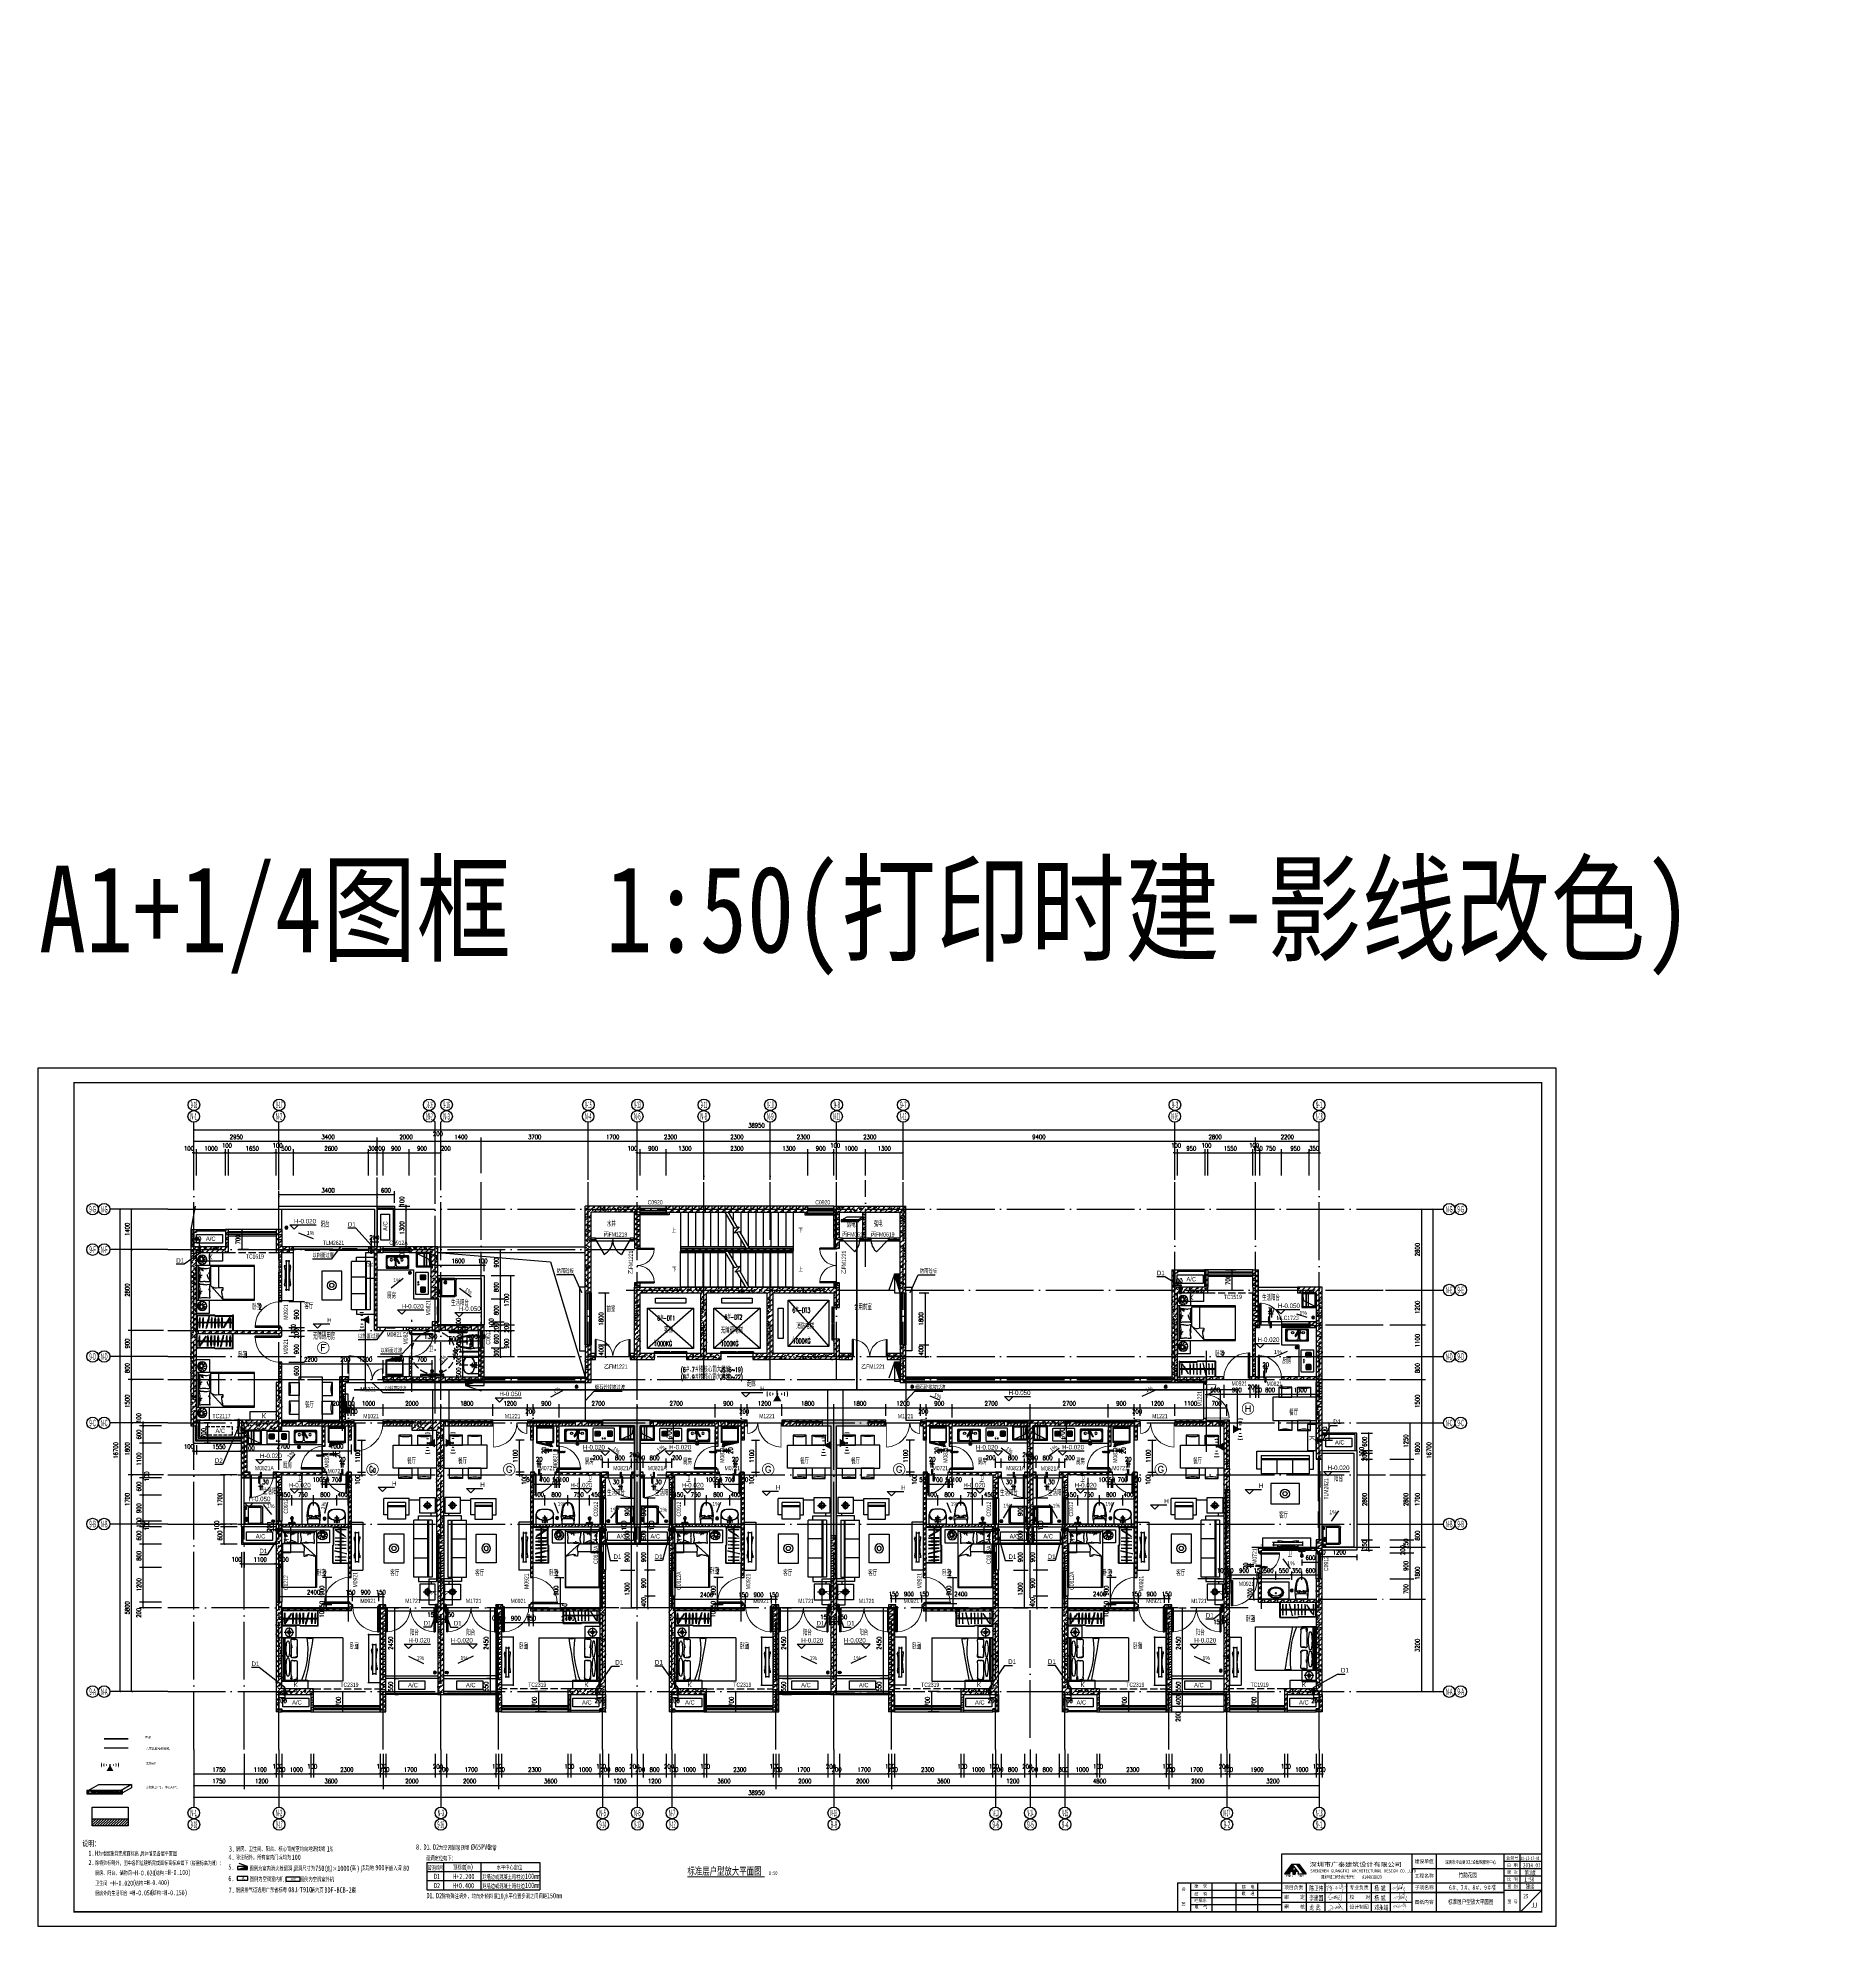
# Model space of a CAD drawing. Extents: x 718358 to 1668613, y -348838 to -159582.
# Drawn here: x 763687 to 826000, y -346116 to -280745 of the extents above; entities that cross this region are included whole.
import ezdxf
from ezdxf.enums import TextEntityAlignment as Align

# ---------------------------------------------------------------- set-up
doc = ezdxf.new("R2010")
doc.units = 0
doc.header["$LTSCALE"] = 1000
doc.linetypes.add('DASH', pattern=[0.35, 0.25, -0.1])
doc.linetypes.add('DOTE', pattern=[2.42, 2, -0.2, 0.02, -0.2])
for name, color, linetype in [('00-楼栋', 2, 'Continuous'), ('AP', 7, 'Continuous'), ('ASHADE', 7, 'Continuous'), ('AXIS_TEXT', 7, 'Continuous'), ('EQUIP_消防', 7, 'Continuous'), ('jk监控', 1, 'Continuous'), ('TEX1', 7, 'Continuous'), ('变更', 6, 'Continuous'), ('图层1', 1, 'Continuous'), ('家电', 232, 'Continuous'), ('建-厨卫用具', 66, 'Continuous'), ('建-可见线', 7, 'Continuous'), ('建-图例填充', 251, 'Continuous'), ('建-图框', 4, 'Continuous'), ('建-墙体', 2, 'Continuous'), ('建-家具', 251, 'Continuous'), ('建-尺寸', 73, 'Continuous'), ('建-引出', 3, 'Continuous'), ('建-影线', 8, 'Continuous'), ('建-房间名', 7, 'Continuous'), ('建-柱子', 6, 'Continuous'), ('建-标高', 3, 'Continuous'), ('建-楼梯', 4, 'Continuous'), ('建-空调及空调洞', 70, 'Continuous'), ('建-符号', 3, 'Continuous'), ('建-符号说明', 7, 'Continuous'), ('建-轴标', 3, 'Continuous'), ('建-轴网', 14, 'DOTE'), ('建-门', 4, 'Continuous'), ('建-门窗', 4, 'Continuous'), ('建-门窗-编号', 7, 'Continuous'), ('建-阳台', 5, 'Continuous'), ('遥视', 4, 'Continuous'), ('高差符号', 7, 'Continuous')]:
    doc.layers.add(name, color=color, linetype=linetype)
doc.layers.add('建-基准线', color=221, linetype='Continuous', plot=False)
doc.layers.add('栏杆', color=30, linetype='Continuous', lineweight=9)
doc.styles.add('-宋体', font='', dxfattribs={"width": 0.8})
doc.styles.add('-黑体', font='simhei.ttf', dxfattribs={"width": 0.8})
doc.styles.add('_TCH_AXIS', font='gt宽度调整.shx', dxfattribs={"bigfont": 'gt国标汉字.shx'})
doc.styles.add('_TCH_DIM', font='gt单线西文.shx', dxfattribs={"width": 0.8, "bigfont": 'gt单线中文.shx'})
doc.styles.add('_TCH_LABEL', font='COMPLEX', dxfattribs={"bigfont": 'GBCBIG'})
doc.styles.add('_TCH_WINDOW', font='gt单线西文.shx', dxfattribs={"height": 3.5, "bigfont": 'gt单线中文.shx'})
doc.styles.add('COMPLEX', font='COMPLEX')
doc.styles.add('DIM_FONT', font='SIMPLEX.shx', dxfattribs={"width": 0.8, "bigfont": 'GBCBIG.shx'})
doc.styles.add('HT', font='simhei.ttf', dxfattribs={"width": 1.2})
doc.styles.add('HZF', font='hh.shx', dxfattribs={"width": 0.8, "bigfont": 'hztxt.shx'})
doc.styles.get("Standard").update_dxf_attribs({"font": '', "width": 0.7})
doc.styles.add('单线字', font='', dxfattribs={"width": 0.7})
doc.styles.add('图框', font='')
doc.styles.add('黑体字', font='simhei.ttf', dxfattribs={"width": 0.7})
doc.styles.get('-宋体').set_extended_font_data('NSimSun')
doc.styles.get('Standard').set_extended_font_data('SimSun')
doc.styles.get('单线字').set_extended_font_data('SimSun')
doc.styles.get('图框').set_extended_font_data('SimSun')
doc.dimstyles.new('DIMN50', dxfattribs={"dimscale": 0.5, "dimtxt": 300, "dimasz": 100, "dimexe": 250, "dimexo": 300, "dimgap": 150, "dimtad": 1, "dimdec": 0, "dimzin": 0, "dimdsep": 46, "dimtxsty": 'DIM_FONT', "dimblk": 'ARCHTICK', "dimcen": 0.09, "dimdle": 1, "dimclrt": 7, "dimazin": 2, "dimtfac": 1, "dimtdec": 0, "dimtix": 1, "dimtmove": 2, "dimatfit": 3, "dimldrblk": 'ARCHTICK', "dimfxl": 1, "dimtolj": 1, "dimtzin": 0, "dimarcsym": 0})
pattern_1 = [(0, (0, 0), (0, 175), []), (37.875, (200, 0), (-84.807639, 109.038328), []), (90, (200, 0), (-225, 1e-14), [])]
pattern_2 = [(45, (0, 0), (-88.388348, 88.388348), []), (50, (0, 0), (358.63009, -31.37607), [37.5, -412.5]), (355, (0, 0), (-69.37567, 376.09607), [30, -330]), (100.4514, (29.9, -2.6), (289.25469, 344.71977), [31.8701, -350.57106]), (46.1842, (0, 100), (533.62052, -82.7595), [56.25, -618.75]), (96.6356, (44.47, 93.1), (467.33135, 487.05894), [47.80514, -525.8565]), (351.1842, (0, 100), (467.33097, 487.0593), [45, -495]), (21, (50, 75), (298.45353, -201.30945), [37.5, -412.5]), (326, (50, 75), (121.65767, 362.57502), [30, -330]), (71.4514, (74.87, 58.22), (420.11131, 161.26525), [31.8701, -350.57106]), (37.5, (0, 0), (6.079928, 166.446927), [0, -326, 0, -335, 0, -331.25]), (7.5, (0, 0), (131.53477, 197.205856), [0, -191, 0, -318.5, 0, -126.25]), (327.5, (-111.5, 0), (266.911218, -11.277436), [0, -125, 0, -390, 0, -517.5]), (317.5, (-161.5, 0), (291.593085, 50.05249), [0, -162.5, 0, -259, 0, -367.5])]
pattern_3 = [(45, (0, 0), (-35.355339, 35.355339), []), (50, (0, 0), (143.452037, -12.550427), [15, -165]), (355, (0, 0), (-27.750267, 150.438427), [12, -132]), (100.4514, (11.95, -1.05), (115.701876, 137.887908), [12.748038, -140.228422]), (46.1842, (0, 40), (213.44821, -33.103803), [22.5, -247.5]), (96.6356, (17.79, 37.24), (186.93254, 194.823574), [19.12206, -210.3426]), (351.1842, (0, 40), (186.93239, 194.82372), [18, -198]), (21, (20, 30), (119.38141, -80.523778), [15, -165]), (326, (20, 30), (48.663066, 145.03001), [12, -132]), (71.4514, (29.95, 23.29), (168.044526, 64.5061), [12.748038, -140.228422]), (37.5, (0, 0), (2.431971, 66.5787708), [0, -130.4, 0, -134, 0, -132.5]), (7.5, (0, 0), (52.6139075, 78.8823424), [0, -76.4, 0, -127.4, 0, -50.5]), (327.5, (-44.6, 0), (106.7644872, -4.5109743), [0, -50, 0, -156, 0, -207]), (317.5, (-64.6, 0), (116.637234, 20.020996), [0, -65, 0, -103.6, 0, -147])]

# ---------------------------------------------------------------- blocks, each defined once
blk = doc.blocks.new('A$C006E6C9B')
for p, q in [((600, 1400), (0, 1400)), ((600, 1380), (0, 1380)), ((290, 1364), (290, 1364)), ((290, 1364), (290, 1364)), ((290, 1364), (290, 1364)), ((290, 1364), (290, 1364)), ((290, 1364), (290, 1364)), ((290, 1364), (290, 1364)), ((290, 1364), (290, 1364)), ((290, 1364, 0), (290, 36, 0)), ((310, 1364, 0), (310, 36, 0)), ((310, 1364), (310, 1364)), ((552, 700), (552, 1380)), ((572, 700), (572, 1380)), ((600, 1380), (600, 1400)), ((600, 20), (0, 20)), ((600, 0), (0, 0)), ((290, 36), (290, 36)), ((290, 36), (290, 36)), ((290, 36), (290, 36)), ((290, 36), (290, 36)), ((290, 36), (290, 36)), ((291, 36), (291, 36)), ((291, 36), (291, 36)), ((291, 20, 0), (291, 20, 0)), ((311, 36), (311, 36)), ((311, 20, 0), (311, 20, 0)), ((552, 700), (572, 700)), ((580, 20), (580, 700)), ((580, 700), (600, 700)), ((600, 0), (600, 700))]:
    blk.add_line(p, q)
for points in [[(320, 1364), (320, 1380), (280, 1380), (280, 1364)], [(320, 36), (320, 20), (280, 20), (280, 36)]]:
    blk.add_lwpolyline(points, close=True)
for centre, radius, start, end in [((338, -890), 2200, 85.69432, 96.52713), ((253, 3485), 2200, 265.69432, 276.52713), ((338, -1215), 2200, 85.69432, 96.52713), ((253, 3160), 2200, 265.69432, 276.52713), ((338, -1347), 2200, 85.69432, 96.52713), ((253, 3028), 2200, 265.69432, 276.52713), ((1854, -1239), 2866, 118.06788, 127.55762), ((-1240, 3559), 2866, 298.06788, 307.55762), ((1012, -2341), 2866, 99.61584, 109.10558), ((-405, 3190), 2866, 279.61584, 289.10558), ((338, -1478), 2200, 85.69432, 96.52713), ((253, 2898), 2200, 265.69432, 276.52713), ((338, -1610), 2200, 85.69432, 96.52713), ((253, 2765), 2200, 265.69432, 276.52713), ((338, -1942), 2200, 85.69432, 96.52713), ((253, 2434), 2200, 265.69432, 276.52713), ((338, -2074), 2200, 85.69432, 96.52713), ((253, 2302), 2200, 265.69432, 276.52713)]:
    blk.add_arc(centre, radius, start, end)
blk = doc.blocks.new('c')
for p, q in [((6778, -68185), (7978, -68185)), ((6778, -70185), (6778, -68185)), ((6778, -68237), (7978, -68237)), ((7978, -68185), (7978, -70185)), ((7978, -68185), (8428, -68185)), ((8428, -68635), (7978, -68635)), ((8166, -68309), (8025, -68338)), ((8146, -68335), (8035, -68441)), ((8191, -68296), (8066, -68263)), ((8143, -68359), (8106, -68516)), ((8206, -68294), (8130, -68223)), ((8156, -68392), (8215, -68531)), ((8191, -68413), (8298, -68484)), ((8227, -68299), (8193, -68215)), ((8223, -68411), (8338, -68401)), ((8243, -68310), (8244, -68228)), ((8254, -68386), (8328, -68313)), ((8262, -68344), (8292, -68259)), ((8428, -68185), (8428, -68635)), ((6804, -68673), (6804, -70172)), ((7482, -68673), (6804, -68673)), ((6824, -68946), (7543, -68946)), ((7482, -68673), (7950, -69100)), ((7950, -70172), (7950, -69100)), ((7978, -70185), (6778, -70185)), ((6804, -70172), (7950, -70172))]:
    blk.add_line(p, q)
for points in [[(6879, -68311, -0.263368), (6851, -68293, -0.494818), (6860, -68274, -0.049225), (6878, -68272, -0.036831), (6902, -68274, -0.031893), (6940, -68282, 0.035782), (6973, -68289, 0.032941), (7063, -68295, 0.026564), (7174, -68289, 0.006025), (7062, -68284, -0.033397), (7082, -68281, -0.03204), (7119, -68282, 0.018442), (7183, -68285, 0.010837), (7248, -68284, 0.014624), (7296, -68281, 0.111249), (7319, -68274, -0.153708), (7336, -68270, -0.076444), (7343, -68272, -0.215512), (7345, -68274, -0.585858), (7342, -68277, 0.363489), (7337, -68279, 0.191716), (7337, -68291, -0.129675), (7339, -68308, -0.01735), (7336, -68324, 0.019326), (7334, -68339, 0.018818), (7327, -68408, 0.021828), (7326, -68467, 0.006204), (7328, -68501, 0.001963), (7334, -68608, 0.028341), (7338, -68644, -0.117014), (7337, -68653, -0.36606), (7336, -68654, -0.03973), (7322, -68651, -0.048309), (7309, -68645, 0.062981), (7298, -68642, 0.04058), (7275, -68638, 0.014345), (7208, -68636, 0.005484), (7082, -68637, 0.012755), (7136, -68640, 0.008762), (7094, -68642, -0.008153), (7048, -68645, -0.06251), (6991, -68641, 0.078669), (6945, -68639, 0.047825), (6923, -68644, -0.034494), (6892, -68651, -0.023571), (6867, -68654, -0.510228), (6866, -68653), (6873, -68623), (6894, -68540, 0.073041), (6896, -68521, 0.023305), (6890, -68460, 0.018299), (6886, -68437, -0.01097), (6879, -68399, -0.042281), (6876, -68364, -0.027201), (6879, -68311)], [(6877, -68327, -0.05369), (6892, -68340, -0.070312), (6900, -68353, -0.015448), (6903, -68361, -0.013244), (6907, -68371, -0.082127), (6910, -68389, -0.064164), (6907, -68413)], [(6879, -68311, -0.077379), (6914, -68337, -0.077379), (6939, -68371, -0.047525), (6949, -68396, -0.047525), (6954, -68422)], [(6969, -68638, 0.009729), (6997, -68629, 0.009729), (7024, -68619, 0.007971), (7045, -68610, 0.007971), (7067, -68600)], [(7289, -68640, 0.016108), (7250, -68613, 0.024599), (7223, -68598, 0.009477), (7174, -68575, 0.015937), (7144, -68563, 0.072521), (7128, -68559, 0.033339), (7091, -68559)], [(7203, -68285, 0.027842), (7179, -68296, 0.048685), (7167, -68304, 0.023666), (7139, -68328, 0.031223), (7120, -68349, 0.046801), (7114, -68357, 0.023191), (7106, -68373)], [(7285, -68279, 0.088153), (7250, -68283, 0.088153), (7219, -68298, 0.077547), (7197, -68320, 0.077547), (7183, -68347)], [(7438, -68311, -0.263368), (7410, -68293, -0.494818), (7419, -68274, -0.049225), (7437, -68272, -0.036831), (7461, -68274, -0.031893), (7499, -68282, 0.035782), (7533, -68289, 0.032941), (7622, -68295, 0.026564), (7734, -68289, 0.006025), (7621, -68284, -0.033397), (7641, -68281, -0.03204), (7678, -68282, 0.018442), (7743, -68285, 0.010837), (7807, -68284, 0.014624), (7855, -68281, 0.111249), (7878, -68274, -0.153708), (7895, -68270, -0.076444), (7902, -68272, -0.215512), (7904, -68274, -0.585858), (7902, -68277, 0.363489), (7897, -68279, 0.191716), (7897, -68291, -0.129675), (7899, -68308, -0.01735), (7896, -68324, 0.019326), (7893, -68339, 0.018818), (7886, -68408, 0.021828), (7885, -68467, 0.006204), (7887, -68501, 0.001963), (7893, -68608, 0.028341), (7897, -68644, -0.117014), (7897, -68653, -0.36606), (7895, -68654, -0.03973), (7882, -68651, -0.048309), (7868, -68645, 0.062981), (7857, -68642, 0.04058), (7834, -68638, 0.014345), (7767, -68636, 0.005484), (7642, -68637, 0.012755), (7696, -68640, 0.008762), (7653, -68642, -0.008153), (7607, -68645, -0.06251), (7550, -68641, 0.078669), (7505, -68639, 0.047825), (7482, -68644, -0.034494), (7451, -68651, -0.023571), (7426, -68654, -0.510228), (7425, -68653), (7433, -68623), (7453, -68540, 0.073041), (7455, -68521, 0.023305), (7450, -68460, 0.018299), (7445, -68437, -0.01097), (7438, -68399, -0.042281), (7435, -68364, -0.027201), (7438, -68311)], [(7529, -68638, 0.009729), (7556, -68629, 0.009729), (7583, -68619, 0.007971), (7605, -68610, 0.007971), (7626, -68600)], [(7762, -68285, 0.027842), (7738, -68296, 0.048685), (7726, -68304, 0.023666), (7698, -68328, 0.031223), (7679, -68349, 0.046801), (7674, -68357, 0.023191), (7666, -68373)], [(7844, -68279, 0.088153), (7810, -68283, 0.088153), (7778, -68298, 0.077547), (7757, -68320, 0.077547), (7743, -68347)], [(7482, -68673, -0.085272), (7545, -68783, -0.124044), (7554, -68871), (7540, -68966), (7542, -69096)], [(7542, -69096, 0.007867), (7660, -69078, 0.016641), (7606, -69060, 0.006616), (7672, -69046, -0.023828), (7690, -69043, -0.080713), (7708, -69043, -0.009591), (7861, -69075, -0.013133), (7894, -69084, -0.007859), (7950, -69100)]]:
    blk.add_lwpolyline(points, format="xyb")
for centre, radius in [((8181, -68375), 160), ((8203, -68354), 60)]:
    blk.add_circle(centre, radius)
blk.add_arc((6824, -68926), 20, 179.99995, 269.99995)
blk = doc.blocks.new('454545646857')
at = {"layer": '建-家具'}
for p, q in [((7726, -65823), (6023, -65823)), ((6043, -65843), (6043, -65423)), ((7706, -65423), (6043, -65423)), ((7373, -65575), (6308, -65575)), ((6308, -65675), (7373, -65675)), ((6339, -65547), (6339, -65696)), ((6552, -65525), (6477, -65525)), ((6552, -65725), (6477, -65725)), ((6489, -65515), (6489, -65585)), ((6489, -65735), (6489, -65665)), ((7204, -65525), (7128, -65525)), ((7204, -65725), (7128, -65725)), ((7189, -65515), (7189, -65585)), ((7189, -65735), (7189, -65665)), ((7339, -65558), (7339, -65707)), ((7706, -65843), (7706, -65423))]:
    blk.add_line(p, q, dxfattribs=at)
for centre, start, end in [((6839, -64055), 258.05955, 282.11273), ((6839, -67196), 77.88727, 101.94045)]:
    blk.add_arc(centre, 1501, start, end, dxfattribs=at)
blk = doc.blocks.new('1200床')
for p, q in [((0, 0), (-450, 0)), ((-450, 0), (-450, -450)), ((0, -450), (0, 0)), ((-2000, -1650), (-2000, -450)), ((-2000, -450), (0, -450)), ((-1988, -476), (-1988, -1622)), ((-489, -476), (-1988, -476)), ((-761, -496), (-761, -1215)), ((-489, -1153), (-489, -476)), ((-207, -272), (-346, -213)), ((-174, -285), (-332, -322)), ((-229, -237), (-299, -130)), ((-150, -282), (-256, -393)), ((-226, -205), (-217, -90)), ((-202, -174), (-128, -100)), ((-160, -166), (-75, -136)), ((-124, -262), (-153, -403)), ((-125, -185), (-43, -184)), ((-115, -201), (-30, -235)), ((-111, -237), (-79, -362)), ((-110, -222), (-38, -298)), ((-52, -450), (-52, -1650)), ((0, -450), (0, -1650)), ((-489, -1153), (-916, -1622)), ((0, -1650), (-2000, -1650)), ((-1988, -1622), (-916, -1622)), ((-450, -2100), (-450, -1650)), ((-207, -1828), (-346, -1887)), ((-174, -1815), (-332, -1778)), ((-229, -1863), (-299, -1970)), ((-150, -1818), (-256, -1707)), ((-226, -1895), (-217, -2010)), ((-202, -1926), (-128, -2000)), ((-160, -1934), (-75, -1964)), ((-124, -1838), (-153, -1697)), ((-125, -1915), (-43, -1916)), ((-115, -1899), (-30, -1865)), ((-111, -1863), (-79, -1738)), ((-110, -1878), (-38, -1802)), ((0, -1650), (0, -2100)), ((0, -2100), (-450, -2100))]:
    blk.add_line(p, q)
for points in [[(-127, -551, -0.263368), (-108, -523, -0.494818), (-89, -532, -0.049225), (-88, -550, -0.036831), (-89, -574, -0.031893), (-97, -611, 0.035782), (-104, -645, 0.032941), (-110, -735, 0.026564), (-104, -846, 0.006025), (-99, -734, -0.033397), (-97, -754, -0.03204), (-97, -791, 0.018442), (-101, -855, 0.010837), (-100, -920, 0.014624), (-97, -968, 0.111249), (-89, -991, -0.153708), (-86, -1008, -0.076444), (-87, -1015, -0.215512), (-89, -1017, -0.585858), (-92, -1014, 0.363489), (-95, -1009, 0.191716), (-106, -1009, -0.129675), (-123, -1011, -0.01735), (-140, -1008, 0.019326), (-155, -1006, 0.018818), (-223, -999, 0.021828), (-283, -998, 0.006204), (-316, -1000, 0.001963), (-423, -1006, 0.028341), (-459, -1010, -0.117014), (-468, -1009, -0.36606), (-469, -1008, -0.03973), (-466, -994, -0.048309), (-461, -981, 0.062981), (-457, -970, 0.04058), (-454, -947, 0.014345), (-451, -880, 0.005484), (-452, -754, 0.012755), (-455, -808, 0.008762), (-458, -766, -0.008153), (-461, -720, -0.06251), (-456, -663, 0.078669), (-454, -617, 0.047825), (-459, -595, -0.034494), (-466, -564, -0.023571), (-469, -539, -0.510228), (-468, -538), (-438, -545), (-356, -566, 0.073041), (-336, -568, 0.023305), (-275, -562, 0.018299), (-252, -558, -0.01097), (-214, -551, -0.042281), (-180, -548, -0.027201), (-126, -551)], [(-454, -641, 0.009729), (-445, -669, 0.009729), (-435, -696, 0.007971), (-426, -717, 0.007971), (-416, -739)], [(-127, -551, -0.077379), (-152, -586, -0.077379), (-187, -611, -0.047525), (-211, -621, -0.047525), (-238, -626)], [(-143, -549, -0.05369), (-156, -564, -0.070312), (-168, -572, -0.015448), (-177, -575, -0.013244), (-187, -579, -0.082127), (-205, -582, -0.064164), (-228, -579)], [(-912, -1214, 0.007867), (-894, -1332, 0.016641), (-876, -1278, 0.006616), (-862, -1343, -0.023828), (-858, -1362, -0.080713), (-859, -1380, -0.009591), (-891, -1533, -0.013133), (-899, -1566, -0.007859), (-916, -1622)], [(-489, -1153, -0.085272), (-599, -1217, -0.124044), (-686, -1226), (-782, -1212), (-912, -1214)], [(-127, -1110, -0.263368), (-108, -1082, -0.494818), (-89, -1091, -0.049225), (-88, -1109, -0.036831), (-89, -1133, -0.031893), (-97, -1171, 0.035782), (-104, -1205, 0.032941), (-110, -1294, 0.026564), (-104, -1406, 0.006025), (-99, -1293, -0.033397), (-97, -1313, -0.03204), (-97, -1350, 0.018442), (-101, -1415, 0.010837), (-100, -1479, 0.014624), (-97, -1527, 0.111249), (-89, -1550, -0.153708), (-86, -1567, -0.076444), (-87, -1574, -0.215512), (-89, -1576, -0.585858), (-92, -1573, 0.363489), (-95, -1569, 0.191716), (-106, -1569, -0.129675), (-123, -1571, -0.01735), (-140, -1568, 0.019326), (-155, -1565, 0.018818), (-223, -1558, 0.021828), (-283, -1557, 0.006204), (-316, -1559, 0.001963), (-423, -1565, 0.028341), (-459, -1569, -0.117014), (-468, -1569, -0.36606), (-469, -1567, -0.03973), (-466, -1554, -0.048309), (-461, -1540, 0.062981), (-457, -1529, 0.04058), (-454, -1506, 0.014345), (-451, -1439, 0.005484), (-452, -1314, 0.012755), (-455, -1367, 0.008762), (-458, -1325, -0.008153), (-461, -1279, -0.06251), (-456, -1222, 0.078669), (-454, -1177, 0.047825), (-459, -1154, -0.034494), (-466, -1123, -0.023571), (-469, -1098, -0.510228), (-468, -1097), (-438, -1105), (-356, -1125, 0.073041), (-336, -1127, 0.023305), (-275, -1121, 0.018299), (-252, -1117, -0.01097), (-214, -1110, -0.042281), (-180, -1107, -0.027201), (-126, -1110)], [(-455, -961, 0.016108), (-429, -922, 0.024599), (-414, -895, 0.009477), (-391, -846, 0.015937), (-378, -816, 0.072521), (-375, -800, 0.033339), (-375, -763)], [(-454, -1201, 0.009729), (-445, -1228, 0.009729), (-435, -1255, 0.007971), (-426, -1277, 0.007971), (-416, -1298)], [(-101, -875, 0.027842), (-111, -851, 0.048685), (-119, -839, 0.023666), (-144, -811, 0.031223), (-164, -792, 0.046801), (-172, -786, 0.023191), (-189, -778)], [(-95, -957, 0.088153), (-98, -922, 0.088153), (-114, -891, 0.077547), (-135, -869, 0.077547), (-162, -855)], [(-101, -1434, 0.027842), (-111, -1410, 0.048685), (-119, -1398, 0.023666), (-144, -1370, 0.031223), (-164, -1351, 0.046801), (-172, -1346, 0.023191), (-189, -1338)], [(-95, -1516, 0.088153), (-98, -1482, 0.088153), (-114, -1450, 0.077547), (-135, -1429, 0.077547), (-162, -1415)]]:
    blk.add_lwpolyline(points, format="xyb")
for centre, radius in [((-190, -247), 160), ((-170, -225), 60), ((-190, -1853), 160), ((-170, -1875), 60)]:
    blk.add_circle(centre, radius)
blk.add_arc((-741, -496), 20, 90, 180)
blk = doc.blocks.new('A$C72B7076F')
at = {"layer": '建-家具'}
for points in [[(0, 0), (1500, 0), (1500, -800), (0, -800)], [(200, 350), (200, 0), (650, 0), (650, 350)], [(1300, 350), (1300, 0), (850, 0), (850, 350)], [(200, -1150), (200, -800), (650, -800), (650, -1150)], [(1300, -1150), (1300, -800), (850, -800), (850, -1150)]]:
    blk.add_lwpolyline(points, close=True, dxfattribs=at)
for centre, start, end in [((425, 1115), 254.06078, 285.93922), ((1075, 1115), 254.06078, 285.93922), ((425, -1915), 74.06078, 105.93922), ((1075, -1915), 74.06078, 105.93922)]:
    blk.add_arc(centre, 819, start, end, dxfattribs=at)
blk = doc.blocks.new('A$C0934417F')
at = {"layer": '建-家具'}
for p, q in [((150, -621), (150, 0)), ((298, -621), (150, -621)), ((298, -148), (1969, -148)), ((298, -148), (298, -785)), ((1969, -267), (298, -267)), ((1969, -297), (298, -297)), ((845, -267), (845, -785)), ((1405, -785), (1405, -267)), ((1969, -148), (1969, -785)), ((1969, -619), (2118, -619)), ((2118, -619), (2118, 0)), ((1969, -785), (298, -785))]:
    blk.add_line(p, q, dxfattribs=at)
blk.add_lwpolyline([(150, 0), (2118, 0)], dxfattribs=at)
blk.add_lwpolyline([(637, -1122), (637, -1822), (1631, -1822), (1631, -1122)], close=True, dxfattribs=at)
for radius in [153, 72.6]:
    blk.add_circle((1126, -1472), radius, dxfattribs=at)
blk = doc.blocks.new('sf')
at = {"layer": '建-家具'}
for p, q in [((79388, -87280), (78508, -87280)), ((78508, -87843), (78508, -87280)), ((79253, -87415), (78643, -87415)), ((78643, -87994), (78643, -87415)), ((78643, -87523), (79253, -87523)), ((78643, -87550), (79253, -87550)), ((79253, -87415), (79253, -87994)), ((79388, -87844), (79388, -87280)), ((79750, -87338), (79388, -87338)), ((79750, -87778), (79750, -87238)), ((79750, -87238), (80290, -87238)), ((79871, -87514), (80172, -87514)), ((80022, -87657), (80022, -87371)), ((80290, -87238), (80290, -87778)), ((78643, -87843), (78508, -87843)), ((79253, -87994), (78643, -87994)), ((79253, -87844), (79388, -87844)), ((80181, -88026), (79544, -88026)), ((79544, -89997), (79544, -88026)), ((79708, -87878), (80329, -87878)), ((79708, -88026), (79708, -87878)), ((80290, -87778), (79750, -87778)), ((80032, -89997), (80032, -88026)), ((80062, -89997), (80062, -88026)), ((80150, -87878), (80150, -87778)), ((80181, -88026), (80181, -89997)), ((79208, -88514), (78508, -88514)), ((78508, -88514), (78508, -89508)), ((79208, -89508), (79208, -88514)), ((80062, -88673), (79544, -88673)), ((78508, -89508), (79208, -89508)), ((79544, -89333), (80062, -89333)), ((80181, -89997), (79544, -89997)), ((79710, -89997), (79710, -90145)), ((79710, -90145), (80329, -90145)), ((80150, -90145), (80150, -90245)), ((79750, -90245), (79750, -90785)), ((80290, -90245), (79750, -90245)), ((79750, -90785), (80290, -90785)), ((79871, -90509), (80172, -90509)), ((80022, -90366), (80022, -90652)), ((80290, -90785), (80290, -90245))]:
    blk.add_line(p, q, dxfattribs=at)
blk.add_lwpolyline([(80329, -87878), (80329, -90145)], dxfattribs=at)
for radius in [153, 72.6]:
    blk.add_circle((78858, -89003), radius, dxfattribs=at)
for major_axis, start_param, end_param in [((-100, 0), -0.003785, 6.2794), ((67.1, -1.6), 3.165615400503639, 9.448800707683226)]:
    blk.add_ellipse((80022, -87515), major_axis=major_axis, ratio=1, start_param=start_param, end_param=end_param, dxfattribs=at)
at = {"layer": '建-家具', "extrusion": (8.87659e-44, -1.84514e-37, -1)}
blk.add_ellipse((80022, -90508), major_axis=(-100, 0), ratio=1, start_param=-0.003785, end_param=6.2794, dxfattribs=at)
at = {"layer": '建-家具', "extrusion": (9.70209e-44, -1.84514e-37, -1)}
blk.add_ellipse((80022, -90508), major_axis=(67.1, 1.6), ratio=1, start_param=3.165615400503639, end_param=9.448800707683226, dxfattribs=at)
blk = doc.blocks.new('1245125')
at = {"layer": '建-家具'}
for p, q in [((2070605, -841121), (2068499, -841121)), ((2068499, -841121), (2068499, -842621)), ((2068499, -841121), (2068999, -841121)), ((2068554, -841121), (2068554, -841219)), ((2068554, -841273), (2068554, -841969)), ((2068579, -841121), (2068579, -842621)), ((2068605, -842621), (2068605, -841121)), ((2068638, -841121), (2068617, -841121)), ((2068815, -841346), (2068817, -841313)), ((2068816, -841251), (2068816, -841248)), ((2068816, -841322), (2068829, -841293)), ((2068818, -841268), (2068817, -841216)), ((2068817, -841313), (2068818, -841291)), ((2068818, -841291), (2068818, -841268)), ((2068829, -841293), (2068832, -841282)), ((2068832, -841282), (2068833, -841267)), ((2068833, -841267), (2068834, -841258)), ((2068834, -841258), (2068840, -841235)), ((2068840, -841235), (2068848, -841209)), ((2068842, -841168), (2068859, -841169)), ((2068848, -841209), (2068849, -841203)), ((2068859, -841169), (2068887, -841169)), ((2068870, -841169), (2068905, -841174)), ((2068870, -841169), (2068923, -841172)), ((2068887, -841169), (2068910, -841170)), ((2068905, -841174), (2068934, -841176)), ((2068910, -841170), (2068928, -841170)), ((2068923, -841172), (2068954, -841174)), ((2068928, -841170), (2068944, -841170)), ((2068934, -841176), (2068962, -841181)), ((2068944, -841170), (2068994, -841168)), ((2068954, -841174), (2068969, -841176)), ((2068962, -841181), (2068982, -841188)), ((2068969, -841176), (2068983, -841180)), ((2068982, -841188), (2068999, -841200)), ((2068983, -841180), (2069010, -841195)), ((2068999, -841200), (2069002, -841203)), ((2069024, -841244), (2069022, -841225)), ((2069025, -841251), (2069024, -841244)), ((2069025, -841268), (2069026, -841216)), ((2069025, -841255), (2069025, -841251)), ((2069025, -841252), (2069025, -841256)), ((2069025, -841256), (2069025, -841255)), ((2069025, -841291), (2069025, -841268)), ((2069026, -841313), (2069025, -841291)), ((2069026, -841251), (2069027, -841248)), ((2069028, -841346), (2069026, -841313)), ((2070605, -842621), (2070605, -841121)), ((2068812, -841727), (2068813, -841381)), ((2068812, -841771), (2068812, -841727)), ((2068812, -841792), (2068812, -841771)), ((2068812, -841800), (2068812, -841792)), ((2068812, -841807), (2068812, -841800)), ((2068813, -841368), (2068815, -841346)), ((2068813, -841381), (2068813, -841368)), ((2068842, -841942), (2068859, -841942)), ((2068859, -841942), (2068887, -841943)), ((2068873, -841838), (2068869, -841838)), ((2068869, -841838), (2068870, -841838)), ((2068870, -841838), (2068874, -841838)), ((2068870, -841943), (2068923, -841946)), ((2068870, -841943), (2068905, -841948)), ((2068872, -841838), (2068875, -841837)), ((2068873, -841838), (2068872, -841838)), ((2068873, -841838), (2068897, -841837)), ((2068874, -841838), (2068880, -841837)), ((2068875, -841837), (2068887, -841834)), ((2068880, -841837), (2068914, -841834)), ((2068887, -841834), (2068897, -841832)), ((2068887, -841943), (2068910, -841944)), ((2068897, -841832), (2068904, -841832)), ((2068897, -841837), (2068909, -841839)), ((2068904, -841832), (2068916, -841830)), ((2068905, -841948), (2068934, -841950)), ((2068909, -841839), (2068915, -841840)), ((2068910, -841944), (2068928, -841944)), ((2068914, -841834), (2068926, -841833)), ((2068915, -841840), (2068924, -841841)), ((2068916, -841830), (2068939, -841822)), ((2068923, -841946), (2068954, -841948)), ((2068924, -841841), (2068927, -841842)), ((2068929, -841842), (2068925, -841840)), ((2068926, -841833), (2068936, -841833)), ((2068927, -841842), (2068929, -841842)), ((2068928, -841944), (2068944, -841944)), ((2068934, -841950), (2068962, -841954)), ((2068936, -841833), (2068953, -841834)), ((2068939, -841822), (2068944, -841821)), ((2068944, -841944), (2068994, -841942)), ((2068953, -841834), (2068966, -841834)), ((2068954, -841948), (2068969, -841950)), ((2068962, -841954), (2068982, -841962)), ((2068966, -841834), (2068979, -841833)), ((2068969, -841950), (2068983, -841954)), ((2068979, -841833), (2069004, -841826)), ((2068982, -841962), (2068999, -841974)), ((2068983, -841954), (2069010, -841969)), ((2069004, -841826), (2069007, -841824)), ((2069029, -841368), (2069028, -841346)), ((2069030, -841381), (2069029, -841368)), ((2069030, -841727), (2069030, -841381)), ((2069031, -841770), (2069030, -841727)), ((2069031, -841791), (2069031, -841770)), ((2069031, -841806), (2069031, -841791)), ((2070605, -842621), (2068499, -842621)), ((2068499, -842621), (2068999, -842621)), ((2068499, -843021), (2068499, -842621)), ((2068554, -842023), (2068554, -842621)), ((2068638, -842621), (2068618, -842621)), ((2068812, -842466), (2068813, -842451)), ((2068812, -842511), (2068812, -842466)), ((2068812, -842531), (2068812, -842511)), ((2068812, -842540), (2068812, -842531)), ((2068812, -842546), (2068812, -842540)), ((2068813, -842438), (2068815, -842417)), ((2068813, -842451), (2068813, -842438)), ((2068815, -842076), (2068817, -841973)), ((2068817, -842286), (2068815, -842076)), ((2068815, -842417), (2068817, -842383)), ((2068816, -842062), (2068816, -842060)), ((2068816, -842392), (2068829, -842364)), ((2068818, -842338), (2068817, -842286)), ((2068817, -842383), (2068818, -842362)), ((2068818, -842362), (2068818, -842338)), ((2068829, -842364), (2068832, -842352)), ((2068832, -842352), (2068833, -842338)), ((2068833, -842338), (2068834, -842328)), ((2068834, -842328), (2068840, -842305)), ((2068840, -842305), (2068848, -842279)), ((2068848, -842279), (2068849, -842273)), ((2068873, -842578), (2068869, -842578)), ((2068869, -842578), (2068870, -842578)), ((2068870, -842578), (2068874, -842577)), ((2068872, -842578), (2068875, -842577)), ((2068873, -842578), (2068872, -842578)), ((2068873, -842578), (2068897, -842576)), ((2068874, -842577), (2068880, -842576)), ((2068875, -842577), (2068887, -842574)), ((2068880, -842576), (2068914, -842573)), ((2068887, -842574), (2068897, -842572)), ((2068897, -842572), (2068904, -842571)), ((2068897, -842576), (2068909, -842578)), ((2068904, -842571), (2068916, -842570)), ((2068909, -842578), (2068915, -842579)), ((2068914, -842573), (2068926, -842573)), ((2068915, -842579), (2068924, -842581)), ((2068916, -842570), (2068939, -842562)), ((2068924, -842581), (2068927, -842581)), ((2068929, -842581), (2068925, -842579)), ((2068926, -842573), (2068936, -842573)), ((2068927, -842581), (2068929, -842581)), ((2068936, -842573), (2068953, -842573)), ((2068939, -842562), (2068944, -842560)), ((2068953, -842573), (2068966, -842573)), ((2068966, -842573), (2068979, -842572)), ((2068979, -842572), (2069004, -842565)), ((2068999, -841974), (2069002, -841977)), ((2068999, -842621), (2068999, -843021)), ((2069004, -842565), (2069007, -842564)), ((2069021, -842084), (2069018, -842059)), ((2069020, -842231), (2069021, -842221)), ((2069020, -842243), (2069020, -842231)), ((2069020, -842258), (2069020, -842243)), ((2069021, -842275), (2069020, -842258)), ((2069021, -842221), (2069021, -842084)), ((2069022, -842296), (2069021, -842275)), ((2069024, -842315), (2069022, -842296)), ((2069025, -842322), (2069024, -842315)), ((2069028, -842076), (2069025, -841973)), ((2069025, -842338), (2069026, -842286)), ((2069025, -842326), (2069025, -842322)), ((2069025, -842323), (2069025, -842326)), ((2069025, -842326), (2069025, -842326)), ((2069025, -842362), (2069025, -842338)), ((2069026, -842383), (2069025, -842362)), ((2069026, -842062), (2069027, -842060)), ((2069026, -842286), (2069028, -842076)), ((2069028, -842417), (2069026, -842383)), ((2069029, -842438), (2069028, -842417)), ((2069030, -842451), (2069029, -842438)), ((2069030, -842466), (2069030, -842451)), ((2069031, -842510), (2069030, -842466)), ((2069031, -842530), (2069031, -842510)), ((2069031, -842545), (2069031, -842530)), ((2068999, -843021), (2068499, -843021)), ((2068581, -842814), (2068918, -842814)), ((2068749, -842983), (2068749, -842646))]:
    blk.add_line(p, q, dxfattribs=at)
for centre, major_axis, ratio, start_param, end_param in [((2068524, -841219), (-30, 0), 0.9, 1.570796, 3.141593), ((2068524, -841273), (-30, 0), 0.9, 3.141593, 4.712389), ((2070405, -841612), (-1759, 0), 0.9, -0.190858, 0.190862), ((2068707, -841326), (-32.4, 0), 0.9, 3.665717, 5.759065), ((2067008, -841612), (-1759, 0), 0.9, 2.950734, 3.332454), ((2068862, -841205), (-49.5, 0), 0.9, -0.795518, -0.095007), ((2069068, -841208), (-255, 0), 0.9, -0.030374, 0.176164), ((2068842, -841189), (-23.3, 0), 0.9, 4.622269, 5.633073), ((2068994, -841208), (-44.3, 0), 0.9, 4.176462, 4.692225), ((2068981, -841205), (-49.5, 0), 0.9, 3.236604, 3.928327), ((2068775, -841208), (-255, 0), 0.9, 2.965433, 3.171971), ((2064549, -842407), (4835, 439), 0.753119, -0.178436, 0.238209), ((2033705, -846640), (-25444, 27097), 0.955856, 4.091605, 4.133082), ((2068524, -841969), (-30, 0), 0.9, 1.570796, 3.141593), ((2068707, -841897), (-32.4, 0), 0.9, 0.524125, 2.617472), ((2068707, -841993), (-32.4, 0), 0.9, 3.665717, 5.759065), ((2068867, -841800), (55.5, 0), 0.9, 3.272926, 3.795258), ((2068862, -841979), (-49.5, 0), 0.9, -0.795518, -0.095007), ((2068860, -841786), (62.2, 0), 0.9, 4.062436, 4.430893), ((2068860, -841786), (62.2, 0), 0.9, 4.062436, 4.430893), ((2068842, -841963), (-23.3, 0), 0.9, 4.622269, 5.633073), ((2068869, -841977), (-155, 0), 0.9, 4.615052, 4.880887), ((2068967, -841078), (-849, 0), 0.9, 1.47346, 1.605238), ((2068961, -841871), (-83.7, 0), 0.9, 1.313931, 1.904864), ((2068994, -841982), (-44.3, 0), 0.9, 4.176462, 4.692225), ((2068990, -841805), (-41.3, 0), 0.9, 1.725361, 3.119538), ((2068981, -841979), (-49.5, 0), 0.9, 3.236604, 3.928327), ((2068524, -842023), (-30, 0), 0.9, 3.141593, 4.712389), ((2069517, -842239), (0, 970), 0.897655, 1.299094, 1.842494), ((2068707, -842485), (-32.4, 0), 0.9, 0.524125, 2.617472), ((2067896, -842239), (0, 970), 0.897655, 4.440686, 4.984086), ((2069068, -842013), (-26, 412), 0.617968, 1.439995, 1.646534), ((2068867, -842540), (-55.5, 0), 0.9, 0.131334, 0.653665), ((2068860, -842526), (-62.2, 0), 0.9, 0.920843, 1.289301), ((2068869, -842717), (-155, 0), 0.9, 4.615052, 4.880887), ((2068967, -841817), (-849, 0), 0.9, 1.47346, 1.605238), ((2068990, -842545), (-41.3, 0), 0.9, 1.725361, 3.119538), ((2068775, -842013), (26, 412), 0.617968, 4.63665, 4.843188), ((2069472, -842766), (-193, 0), 0.9, 4.128862, 5.295921), ((2068749, -842814), (99.3, -99.3), 1, 1.57079633424515, 7.853981641424737), ((2068749, -842814), (-39.7, -39.7), 1, 0, 6.283185)]:
    blk.add_ellipse(centre, major_axis=major_axis, ratio=ratio, start_param=start_param, end_param=end_param, dxfattribs=at)
blk = doc.blocks.new('空调室外机')
at = {"layer": '建-空调及空调洞'}
blk.add_lwpolyline([(-150, 300), (750, 300), (750, 0), (-150, 0)], close=True, dxfattribs=at)
at = {"layer": '建-空调及空调洞', "style": '_TCH_DIM', "width": 0.8}
blk.add_text('A/C', height=150, dxfattribs=at).set_placement((170, 75))
blk = doc.blocks.new('空调壁挂机')
at = {"layer": '建-空调及空调洞'}
blk.add_lwpolyline([(900, 300), (900, 0), (0, 0), (0, 300)], close=True, dxfattribs=at)
at = {"layer": '建-空调及空调洞', "style": '_TCH_DIM', "text_generation_flag": 4, "width": 0.8}
blk.add_text('K', height=180, dxfattribs=at).set_placement((399, 241))
blk = doc.blocks.new('A$C62313EC3')
at = {"layer": '建-空调及空调洞', "linetype": 'DASH', "ltscale": 0.5}
blk.add_lwpolyline([(0, 300), (900, 300), (900, 0), (0, 0)], close=True, dxfattribs=at)
at = {"layer": '建-空调及空调洞', "style": '_TCH_DIM', "width": 0.8}
blk.add_text('A/C', height=150, dxfattribs=at).set_placement((320, 75))
blk = doc.blocks.new('wash04')
at = {"layer": '建-厨卫用具'}
for p, q in [((-195, 37), (-190, 37)), ((-163, 33), (-190, 33)), ((-147, 26), (-141, 26)), ((-128, 13), (-141, 13)), ((-128, 11), (-9, 11)), ((-49, 86), (-49, 51)), ((-15, 96), (-39, 96)), ((-15, 41), (-39, 41)), ((-15, 96), (-15, 41)), ((-12, 94), (-15, 94)), ((-12, 61), (-15, 61)), ((-12, 94), (-7, 98)), ((-12, 60), (-7, 56)), ((-4, 33), (-9, 14)), ((-9, -14), (-9, 14)), ((-6, 113), (-6, 28)), ((0, 116), (-5, 115)), ((-4, 33), (0, 33)), ((-4, -33), (-4, 33)), ((0, 116), (0, 33)), ((0, -33), (0, 33)), ((-195, -37), (-190, -37)), ((-163, -33), (-190, -33)), ((-147, -26), (-141, -26)), ((-128, -13), (-141, -13)), ((-128, -11), (-9, -11)), ((-49, -86), (-49, -51)), ((-15, -41), (-39, -41)), ((-15, -96), (-39, -96)), ((-15, -96), (-15, -41)), ((-12, -60), (-15, -60)), ((-12, -94), (-15, -94)), ((-12, -60), (-7, -56)), ((-12, -94), (-7, -98)), ((-4, -33), (-9, -14)), ((-6, -28), (-6, -113)), ((0, -115), (-5, -115)), ((-4, -33), (0, -33)), ((0, -33), (0, -115))]:
    blk.add_line(p, q, dxfattribs=at)
at = {"layer": '建-厨卫用具', "color": 8}
for p, q in [((-39, 96), (-39, 41)), ((-39, 96), (-39, 41)), ((-38, 96), (-38, 41)), ((-12, 94), (-12, 60)), ((-39, -96), (-39, -41)), ((-39, -96), (-39, -41)), ((-38, -96), (-38, -41)), ((-12, -94), (-12, -60))]:
    blk.add_line(p, q, dxfattribs=at)
at = {"layer": '建-厨卫用具'}
for centre, radius, start, end in [((-184, 0), 40.2, 161.25773, 180), ((-184, 0), 40.2, 180, 198.74227), ((-186, 3), 37.5, 141.50153, 161.7649), ((-191, 2), 33.4, 149.89286, 161.25773), ((-174, 0), 46.2, 161.7649, 180), ((-174, 0), 46.2, 180, 198.2351), ((-182, 3), 37.5, 141.50153, 161.7649), ((-177, 0), 40.2, 161.25773, 180), ((-177, 0), 40.2, 180, 198.74227), ((-191, 7), 30.8, 117.50898, 141.50153), ((-183, 2), 33.4, 140.67731, 161.25773), ((-187, 7), 30.8, 117.50898, 141.50153), ((-187, 6), 28.1, 116.82396, 140.67731), ((-195, 13), 23.5, 90, 117.50898), ((-190, 13), 23.5, 90, 117.50898), ((-190, 11), 22.3, 90, 116.82396), ((-190, 13), 23.5, 62.49102, 90), ((-194, 7), 30.8, 58.01535, 62.49102), ((-137, 0), 32.1, 161.25773, 180), ((-142, 2), 26.7, 140.67731, 161.25773), ((-163, 11), 22.3, 63.17604, 90), ((-145, 4), 22.5, 116.82396, 140.67731), ((-130, 0), 32.1, 161.25773, 180), ((-130, 0), 32.1, 180, 198.74227), ((-135, 2), 26.7, 140.67731, 161.25773), ((-139, 4), 22.5, 116.82396, 140.67731), ((-147, 9), 17.8, 90, 116.82396), ((-166, 6), 28.1, 47.96596, 63.17604), ((-136, 0), 15.4, 161.25773, 180), ((-136, 0), 15.4, 180, 198.74227), ((-138, 1), 12.8, 140.67731, 161.25773), ((-141, 9), 17.8, 90, 116.82396), ((-140, 2), 10.8, 116.82396, 140.67731), ((-147, 9), 17.8, 89.07753, 90), ((-141, 4), 8.55, 90, 116.82396), ((-141, 9), 17.8, 63.17604, 90), ((-126, 1), 12.8, 140.67731, 161.25773), ((-123, 0), 15.4, 161.25773, 180), ((-126, 1), 11.4, 140.67731, 161.25773), ((-124, 0), 13.7, 161.25773, 180), ((-124, 0), 13.7, 180, 198.74227), ((-127, 2), 10.8, 116.82396, 140.67731), ((-127, 2), 9.6, 116.82396, 140.67731), ((-143, 4), 22.5, 39.32269, 63.17604), ((-128, 4), 8.55, 90, 116.82396), ((-128, 4), 7.62, 90, 116.82396), ((-128, 4), 8.55, 63.17604, 90), ((-146, 2), 26.7, 20.90614, 39.32269), ((-129, 2), 10.8, 58.22308, 63.17604), ((-39, 86), 9.9, 90, 180), ((-39, 51), 9.9, 180, 270), ((-11, 94), 1.1, 129.80557, 180), ((-11, 60), 1.1, 180, 230.19443), ((-11, 102), 5.5, 309.80557, 0), ((-11, 52), 5.5, 0, 50.19443), ((-4, 113), 1.1, 101.30993, 180), ((-191, -2), 33.4, 198.74227, 210.10714), ((-186, -3), 37.5, 198.2351, 218.49847), ((-182, -3), 37.5, 198.2351, 218.49847), ((-183, -2), 33.4, 198.74227, 219.32269), ((-191, -7), 30.8, 218.49847, 242.49102), ((-210, -29), 1.7, 32.24002, 179.23428), ((-187, -7), 30.8, 218.49847, 242.49102), ((-187, -6), 28.1, 219.32269, 243.17604), ((-195, -13), 23.5, 242.49102, 270), ((-190, -13), 23.5, 242.49102, 270), ((-190, -11), 22.3, 243.17604, 270), ((-190, -13), 23.5, 270, 297.50898), ((-194, -7), 30.8, 297.50898, 301.98465), ((-137, 0), 32.1, 180, 198.74227), ((-142, -2), 26.7, 198.74227, 219.32269), ((-163, -11), 22.3, 270, 296.82396), ((-145, -4), 22.5, 219.32269, 243.17604), ((-135, -2), 26.7, 198.74227, 219.32269), ((-139, -4), 22.5, 219.32269, 243.17604), ((-147, -9), 17.8, 243.17604, 270), ((-166, -6), 28.1, 296.82396, 312.03404), ((-138, -1), 12.8, 198.74227, 219.32269), ((-141, -9), 17.8, 243.17604, 270), ((-140, -2), 10.8, 219.32269, 243.17604), ((-147, -9), 17.8, 270, 270.92247), ((-141, -4), 8.55, 243.17604, 270), ((-141, -9), 17.8, 270, 296.82396), ((-123, 0), 15.4, 180, 198.74227), ((-126, -1), 12.8, 198.74227, 219.32269), ((-126, -1), 11.4, 198.74227, 219.32269), ((-127, -2), 9.6, 219.32269, 243.17604), ((-127, -2), 10.8, 219.32269, 243.17604), ((-143, -4), 22.5, 296.82396, 320.67731), ((-128, -4), 7.62, 243.17604, 270), ((-128, -4), 8.55, 243.17604, 270), ((-128, -4), 8.55, 270, 296.82396), ((-146, -2), 26.7, 320.67731, 339.09386), ((-129, -2), 10.8, 296.82396, 301.77692), ((-39, -51), 9.9, 90, 180), ((-39, -86), 9.9, 180, 270), ((-11, -60), 1.1, 129.80557, 180), ((-11, -94), 1.1, 180, 230.19443), ((-11, -52), 5.5, 309.80557, 0), ((-11, -102), 5.5, 0, 50.19443), ((-4, -113), 1.1, 180, 258.69007)]:
    blk.add_arc(centre, radius, start, end, dxfattribs=at)
at = {"layer": '建-厨卫用具', "color": 8}
for centre, radius, start, end in [((-178, 0), 46.2, 161.7649, 180), ((-178, 0), 46.2, 180, 198.2351), ((-222, 4), 2.39, 29.83383, 144.7935), ((-220, 15), 2.59, 217.56115, 319.11307), ((-216, 22), 1.91, 4.76675, 145.85855), ((-210, 29), 1.7, 180.76572, 327.75998), ((-204, 27), 6.9, 74.99059, 120.76559), ((-222, -4), 2.39, 215.2065, 330.16617), ((-220, -15), 2.59, 40.88693, 142.43885), ((-216, -22), 1.91, 214.14145, 355.23325), ((-204, -27), 6.9, 239.23441, 285.00941)]:
    blk.add_arc(centre, radius, start, end, dxfattribs=at)
blk = doc.blocks.new('xyjjj')
at = {"layer": '建-厨卫用具'}
for p, q in [((0, -310), (0, 310)), ((590, 310), (0, 310)), ((31, 272), (59, 272)), ((59, 197), (31, 197)), ((32, 272), (32, 310)), ((32, -310), (32, 197)), ((59, 272), (59, 197)), ((130, 310), (130, -310)), ((130, 277), (550, 277)), ((586, -241), (586, 241)), ((635, -265), (635, 265)), ((0, -310), (590, -310)), ((78, -111), (89, -111)), ((79, -193), (89, -193)), ((87, -120), (102, -120)), ((87, -178), (87, -120)), ((102, -178), (87, -178)), ((102, -120), (102, -178)), ((130, -277), (550, -277))]:
    blk.add_line(p, q, dxfattribs=at)
at = {"layer": '建-厨卫用具', "extrusion": (0, 0, -1)}
for centre, major_axis, start_param, end_param in [((31, 233), (11.1, 11.1), 3.141593, 9.424778), ((550, 241), (36, 0.3), -1.563384, 0.007413), ((590, 265), (-45, 0.3), 1.564068, 3.134865), ((213, -150), (-115, 115), 5.497787, 5.68634), ((213, -150), (115, 115), 3.738438, 3.926991), ((149, -138), (-69, 69), 5.68634, 5.929486), ((149, -162), (-69, 69), 5.066088, 5.309234), ((110, -119), (38.1, 38.1), 4.35869, 4.765449), ((110, -180), (38.1, 38.1), 3.088533, 3.495292), ((154, -144), (60.1, 60.1), 4.033426, 4.17942), ((228, -152), (113, 113), 3.926991, 4.033426), ((228, -152), (113, 113), 3.820556, 3.926991), ((154, -160), (-60.1, 60.1), 5.245358, 5.391352), ((108, -132), (26.3, 26.3), 4.17942, 4.483935), ((108, -172), (-26.3, 26.3), 4.940843, 5.245358), ((85, -92), (12.1, 12.1), -1.517736, -0.785398), ((85, -208), (-12.1, 12.1), 3.926991, 4.659329), ((79, -114), (2.57, 2.57), 4.483935, 5.497787), ((79, -190), (-2.57, 2.57), 3.926991, 4.940843), ((238, -152), (113, 113), 3.926991, 4.033426), ((238, -152), (113, 113), 3.820556, 3.926991), ((79, -114), (-2.57, 2.57), 0.785398, 1.098605), ((163, -144), (-60.1, 60.1), 5.604222, 5.750216), ((163, -160), (60.1, 60.1), 3.674562, 3.820556), ((117, -132), (26.3, 26.3), 4.17942, 4.483935), ((117, -172), (-26.3, 26.3), 4.940843, 5.245358), ((85, -92), (-12.1, 12.1), 0.785398, 1.517736), ((85, -208), (12.1, 12.1), 1.623856, 2.356194), ((89, -114), (2.57, 2.57), 4.483935, 5.497787), ((89, -190), (-2.57, 2.57), 3.926991, 4.940843), ((89, -114), (-2.57, 2.57), 0.785398, 1.79925), ((89, -190), (2.57, 2.57), 1.342343, 2.356194), ((60, -132), (26.3, 26.3), 0.228454, 0.45526), ((60, -172), (26.3, 26.3), 1.037827, 1.342343), ((60, -119), (-38.1, 38.1), 1.517736, 1.924496), ((14, -160), (60.1, 60.1), 1.002885, 1.037827), ((60, -180), (-38.1, 38.1), 2.787893, 3.194653), ((21, -138), (-69, 69), 1.924496, 2.167642), ((21, -162), (69, 69), 0.973951, 1.217097), ((-43, -150), (115, 115), 0.596845, 0.785398), ((-43, -150), (115, 115), 0.785398, 0.973951), ((550, -241), (36, 0.4), 0.010262, 1.581059), ((590, -265), (45, 0.3), 0.006728, 1.577524)]:
    blk.add_ellipse(centre, major_axis=major_axis, ratio=1, start_param=start_param, end_param=end_param, dxfattribs=at)
blk = doc.blocks.new('A$C680671B7')
at = {"layer": '建-厨卫用具'}
for p, q in [((-38004, -61302, 0), (-37935, -61302, 0)), ((-37939, -61302, 0), (-37999, -61302, 0)), ((-37958, -61221, 0), (-37923, -61281, 0)), ((-37958, -61382, 0), (-37923, -61322, 0)), ((-37925, -61277, 0), (-37955, -61226, 0)), ((-37925, -61326, 0), (-37955, -61378, 0)), ((-37902, -61226, 0), (-37920, -61226, 0)), ((-37902, -61377, 0), (-37920, -61377, 0)), ((-37865, -61221, 0), (-37899, -61281, 0)), ((-37865, -61382, 0), (-37899, -61322, 0)), ((-37897, -61277, 0), (-37867, -61226, 0)), ((-37897, -61326, 0), (-37867, -61378, 0)), ((-37818, -61302, 0), (-37888, -61302, 0)), ((-37883, -61302, 0), (-37823, -61302, 0)), ((-37836, -61263, 0), (-37836, -61263, 0)), ((-38004, -61728, 0), (-37935, -61728, 0)), ((-37939, -61728, 0), (-37999, -61728, 0)), ((-37958, -61647, 0), (-37923, -61708, 0)), ((-37958, -61808, 0), (-37923, -61748, 0)), ((-37925, -61703, 0), (-37955, -61652, 0)), ((-37925, -61753, 0), (-37955, -61804, 0)), ((-37902, -61653, 0), (-37920, -61653, 0)), ((-37902, -61803, 0), (-37920, -61803, 0)), ((-37865, -61647, 0), (-37899, -61708, 0)), ((-37865, -61808, 0), (-37899, -61748, 0)), ((-37897, -61703, 0), (-37867, -61652, 0)), ((-37897, -61753, 0), (-37867, -61804, 0)), ((-37818, -61728, 0), (-37888, -61728, 0)), ((-37883, -61728, 0), (-37823, -61728, 0)), ((-37836, -61767, 0), (-37836, -61767, 0))]:
    blk.add_line(p, q, dxfattribs=at)
at = {"layer": '建-厨卫用具', "elevation": 0}
for points in [[(-37723, -61870, -0.414214), (-37742, -61890), (-38153, -61890, -0.414214), (-38173, -61870), (-38173, -61159, -0.414214), (-38153, -61140), (-37742, -61140, -0.414214), (-37723, -61159)], [(-37852, -61214, -0.414214), (-37823, -61243), (-37823, -61361, -0.414214), (-37852, -61390), (-37970, -61390, -0.414214), (-37999, -61361), (-37999, -61243, -0.414214), (-37970, -61214)], [(-37872, -61233), (-37950, -61233, 0.414214), (-37980, -61263), (-37980, -61341, 0.414214), (-37950, -61370), (-37872, -61370, 0.414214), (-37843, -61341), (-37843, -61263, 0.414214)], [(-37852, -61816, 0.414214), (-37823, -61787), (-37823, -61669, 0.414214), (-37852, -61640), (-37970, -61640, 0.414214), (-37999, -61669), (-37999, -61787, 0.414214), (-37970, -61816)], [(-37872, -61796), (-37950, -61796, -0.414214), (-37980, -61767), (-37980, -61689, -0.414214), (-37950, -61659), (-37872, -61659, -0.414214), (-37843, -61689), (-37843, -61767, -0.414214)]]:
    blk.add_lwpolyline(points, format="xyb", close=True, dxfattribs=at)
at = {"layer": '建-厨卫用具', "const_width": 0.979, "elevation": 0}
for points in [[(-37939, -61302), (-37999, -61302)], [(-37925, -61277), (-37955, -61226)], [(-37925, -61326), (-37955, -61378)], [(-37897, -61277), (-37867, -61226)], [(-37897, -61326), (-37867, -61378)], [(-37883, -61302), (-37823, -61302)], [(-37939, -61728), (-37999, -61728)], [(-37925, -61703), (-37955, -61652)], [(-37925, -61753), (-37955, -61804)], [(-37897, -61703), (-37867, -61652)], [(-37897, -61753), (-37867, -61804)], [(-37883, -61728), (-37823, -61728)]]:
    blk.add_lwpolyline(points, dxfattribs=at)
at = {"layer": '建-厨卫用具', "elevation": 0}
for points in [[(-37980, -61290, -0.359638), (-37986, -61281), (-37986, -61263, -0.414214), (-37950, -61226, -0.251251), (-37941, -61233)], [(-37941, -61370, -0.251251), (-37950, -61377, -0.414214), (-37986, -61341), (-37986, -61341), (-37986, -61323, -0.359638), (-37980, -61314, -0.359638)], [(-37881, -61233, -0.251251), (-37872, -61226, -0.414214), (-37836, -61263), (-37836, -61281, -0.359638), (-37843, -61290)], [(-37843, -61314, -0.359638), (-37836, -61323), (-37836, -61341, -0.414214), (-37872, -61377, -0.251251), (-37881, -61370)], [(-37941, -61659, 0.251251), (-37950, -61653, 0.414214), (-37986, -61689), (-37986, -61689), (-37986, -61707, 0.359638), (-37980, -61716, 0.359638)], [(-37980, -61740, 0.359638), (-37986, -61749), (-37986, -61767, 0.414214), (-37950, -61803, 0.251251), (-37941, -61796)], [(-37843, -61716, 0.359638), (-37836, -61707), (-37836, -61689, 0.414214), (-37872, -61653, 0.251251), (-37881, -61659)], [(-37881, -61796, 0.251251), (-37872, -61803, 0.414214), (-37836, -61767), (-37836, -61749, 0.359638), (-37843, -61740)]]:
    blk.add_lwpolyline(points, format="xyb", dxfattribs=at)
at = {"layer": '建-厨卫用具', "const_width": 0.979, "elevation": 0}
for points in [[(-37911, -61282, 1), (-37911, -61321, 1), (-37911, -61282, 1)], [(-37911, -61748, -1), (-37911, -61708, -1), (-37911, -61748, -1)]]:
    blk.add_lwpolyline(points, format="xyb", dxfattribs=at)
at = {"layer": '建-厨卫用具'}
for centre, radius in [((-37911, -61302, 0), 48.9), ((-37911, -61302, 0), 39.1), ((-37911, -61302, 0), 36.2), ((-37911, -61302, 0), 33.3), ((-37911, -61302, 0), 26.4), ((-38074, -61475, 0), 15.9), ((-38074, -61555, 0), 15.9), ((-38074, -61475, 0), 4.33), ((-38074, -61555, 0), 4.33), ((-37911, -61728, 0), 48.9), ((-37911, -61728, 0), 39.1), ((-37911, -61728, 0), 36.2), ((-37911, -61728, 0), 33.3), ((-37911, -61728, 0), 26.4)]:
    blk.add_circle(centre, radius, dxfattribs=at)
for centre, start, end in [((-37921, -61235, 0), 88.31395, 167.43602), ((-37921, -61368, 0), 192.56398, 271.68605), ((-37902, -61235, 0), 12.56398, 91.68605), ((-37902, -61368, 0), 268.31395, 347.43602), ((-37921, -61661, 0), 88.31395, 167.43602), ((-37921, -61795, 0), 192.56398, 271.68605), ((-37902, -61661, 0), 12.56398, 91.68605), ((-37902, -61795, 0), 268.31395, 347.43602)]:
    blk.add_arc(centre, 8.76, start, end, dxfattribs=at)
at = {"layer": '建-厨卫用具', "text_generation_flag": 4}
blk.add_text('haier', height=26, rotation=90, dxfattribs=at).set_placement((-38039, -61554, 0))
blk = doc.blocks.new('bx')
at = {"layer": '建-厨卫用具', "ltscale": 0.6}
for p, q in [((-293, 0), (-293, -581)), ((-293, 0), (293, 0)), ((293, 0), (293, -584)), ((275, -542), (-275, -542)), ((-269, -707), (282, -573)), ((293, -584), (-265, -720)), ((282, -573), (286, -586)), ((-269, -707), (-265, -720))]:
    blk.add_line(p, q, dxfattribs=at)
at = {"layer": '建-厨卫用具', "color": 8, "ltscale": 0.6}
for p, q in [((-275, 0), (-275, -581)), ((275, 0), (275, -542)), ((-77, -581), (-293, -581)), ((-275, -9), (275, -9)), ((-275, -18), (275, -18)), ((-275, -78), (275, -78)), ((259, -550), (-240, -671)), ((-237, -615), (110, -542)), ((-234, -666), (-237, -615)), ((265, -572), (-234, -692)), ((-231, -50), (230, -50)), ((-231, -78), (-231, -50)), ((230, -78), (230, -50)), ((259, -550), (265, -572)), ((-240, -671), (-234, -692))]:
    blk.add_line(p, q, dxfattribs=at)
at = {"layer": '建-厨卫用具', "color": 147, "ltscale": 0.6}
for p, q in [((259, -550), (257, -542)), ((-253, -720), (-245, -718))]:
    blk.add_line(p, q, dxfattribs=at)
at = {"layer": '建-厨卫用具', "color": 8, "ltscale": 0.6}
for centre in [(-179, -629), (-125, -616), (-67, -602)]:
    blk.add_circle(centre, 18.8, dxfattribs=at)
at = {"layer": '建-厨卫用具', "ltscale": 0.6}
blk.add_arc((-228, -650), 74.6, 249.87563, 320.12437, dxfattribs=at)
at = {"layer": '建-厨卫用具', "color": 8, "ltscale": 0.6}
blk.add_arc((-228, -650), 70.1, 255.46438, 314.53562, dxfattribs=at)
blk = doc.blocks.new('11111')
at = {"layer": '建-厨卫用具', "elevation": 0}
for points in [[(222494, -96607, -0.126406), (222565, -96631, -0.106014), (222628, -96694, -0.085975), (222664, -96779, -0.075721), (222672, -96884, -0.075721), (222648, -96986, -0.085975), (222600, -97065, -0.106014), (222528, -97119, -0.126406), (222455, -97132, -0.126406), (222383, -97108, -0.106014), (222321, -97045, -0.085975), (222285, -96959, -0.075721), (222276, -96855, -0.075721), (222300, -96752, -0.085975), (222348, -96673, -0.106014), (222420, -96620, -0.126406)], [(222497, -96629, -0.129641), (222560, -96651, -0.106413), (222617, -96709, -0.084485), (222648, -96787, -0.07361), (222655, -96883, -0.07361), (222634, -96977, -0.084485), (222591, -97049, -0.106413), (222527, -97098, -0.129641), (222462, -97111, -0.129641), (222399, -97089, -0.106413), (222342, -97031, -0.084485), (222311, -96953, -0.07361), (222304, -96857, -0.07361), (222325, -96763, -0.084485), (222368, -96690, -0.106413), (222432, -96641, -0.129641)], [(222466, -96656, -0.135325), (222519, -96674, -0.106906), (222566, -96725, -0.081883), (222592, -96794, -0.070104), (222598, -96879, -0.070104), (222580, -96962, -0.081883), (222544, -97025, -0.106906), (222489, -97069, -0.135325), (222435, -97080, -0.135325), (222383, -97061, -0.106906), (222336, -97010, -0.081883), (222309, -96942, -0.070104), (222304, -96857, -0.070104), (222322, -96773, -0.081883), (222358, -96710, -0.106906), (222412, -96666, -0.135325)]]:
    blk.add_lwpolyline(points, format="xyb", close=True, dxfattribs=at)
at = {"layer": '建-厨卫用具'}
blk.add_circle((222494, -96871), 22.5, dxfattribs=at)
for centre, radius, start, end in [((222596, -96695), 41.8, 217.98631, 314.89015), ((222569, -97059), 41.4, 36.06297, 134.06911)]:
    blk.add_arc(centre, radius, start, end, dxfattribs=at)
at = {"layer": '建-厨卫用具', "style": 'DIM_FONT', "text_generation_flag": 4, "width": 0.8, "flags": 9}
for tag in ['YSIZE', 'XSIZE']:
    blk.add_attdef(tag, (222580, -96962), '', height=0.5, rotation=265.75251, dxfattribs=at)
blk = doc.blocks.new('A$C1B9B2A98')
at = {"layer": '建-厨卫用具'}
for p, q in [((-37682, -61587), (-37762, -61489)), ((-37707, -61457), (-37662, -61576)), ((-37662, -61576), (-37682, -61587))]:
    blk.add_line(p, q, dxfattribs=at)
for points in [[(-38163, -61427), (-37423, -61427, -0.414214), (-37403, -61447), (-37403, -61837, -0.414214), (-37423, -61857), (-38163, -61857, -0.414214), (-38183, -61837), (-38183, -61447, -0.414214)], [(-38143, -61447), (-37443, -61447, -0.414214), (-37423, -61467), (-37423, -61817, -0.414214), (-37443, -61837), (-38143, -61837, -0.414214), (-38163, -61817), (-38163, -61467, -0.414214)]]:
    blk.add_lwpolyline(points, format="xyb", close=True, dxfattribs=at)
for points in [[(-37759, -61500, 0.256104), (-37827, -61463), (-38067, -61463, 0.414214), (-38147, -61543), (-38147, -61741, 0.414214), (-38067, -61821), (-37827, -61821, 0.414214), (-37747, -61741), (-37747, -61543, 0.014255), (-37747, -61539, 0.014255)], [(-37714, -61548), (-37714, -61741, 0.414214), (-37634, -61821), (-37519, -61821, 0.414214), (-37439, -61741), (-37439, -61543, 0.414214), (-37519, -61463), (-37634, -61463, 0.216007), (-37694, -61491, 0.216007)]]:
    blk.add_lwpolyline(points, format="xyb", dxfattribs=at)
for points in [[(-37857, -61669), (-37757, -61496)], [(-37736, -61520), (-37831, -61684)]]:
    blk.add_lwpolyline(points, dxfattribs=at)
for centre, radius in [((-37947, -61566), 42), ((-37730, -61480), 21.9), ((-37576, -61566), 42), ((-37445, -61470), 14.5)]:
    blk.add_circle(centre, radius, dxfattribs=at)
for centre, radius, start, end in [((-37730, -61480), 33, 43.81193, 196.1878), ((-37844, -61677), 15, 150, 330)]:
    blk.add_arc(centre, radius, start, end, dxfattribs=at)
blk = doc.blocks.new('空调穿墙管')
at = {"layer": '建-空调及空调洞'}
h = blk.add_hatch(color=256, dxfattribs=at)
h.paths.add_polyline_path([(30, 120), (0, 120), (0, 0), (60, 0)])
h.paths.add_polyline_path([(0, 240), (0, 120), (30, 120)])
for p, q in [((0, 240), (60, 0)), ((30, 260), (30, -20))]:
    blk.add_line(p, q, dxfattribs=at)
blk.add_lwpolyline([(0, 0), (60, 0), (60, 240), (0, 240)], close=True, dxfattribs=at)
blk = doc.blocks.new('A$C28466982')
at = {"layer": '建-厨卫用具'}
h = blk.add_hatch(dxfattribs=at)
h.set_pattern_fill('ANSI31', color=256, scale=20, style=0)
h.set_pattern_definition([(45, (-61544.167, -20665.726), (-22.45064, 22.45064), [])])
edge = h.paths.add_edge_path()
edge.add_arc((50, 50), 50, 0, 360)
blk.add_circle((50, 50), 50, dxfattribs=at)
blk = doc.blocks.new('$TwtSys$00000434')
for p, q in [((-0.5, 0.5), (-0.5, -0.5)), ((-0.5, -0.5), (0.5, 0.5)), ((0.5, 0.5), (-0.5, 0.5)), ((0.5, -0.5), (0.5, 0.5)), ((-0.5, -0.5), (0.5, -0.5))]:
    blk.add_line(p, q)
blk.add_solid([(0.5, -0.5), (0.5, 0.5), (-0.5, -0.5)])
blk = doc.blocks.new('消火栓箱')
at = {"layer": 'EQUIP_消防'}
blk.add_line((367123, -47604), (366574, -47793), dxfattribs=at)
at = {"layer": 'EQUIP_消防', "color": 234, "xscale": -650, "yscale": 200, "zscale": 650, "rotation": 179.9999999999997}
blk.add_blockref('$TwtSys$00000434', (366798, -47504), dxfattribs=at)
blk = doc.blocks.new('MT')
at = {"layer": '建-厨卫用具'}
for p, q in [((-194, 0), (194, 0)), ((-230, -266), (-230, -262)), ((-230, -270), (-230, -266)), ((-229, -273), (-230, -270)), ((-229, -277), (-229, -273)), ((-228, -281), (-229, -277)), ((-228, -285), (-228, -281)), ((-227, -289), (-228, -285)), ((-227, -292), (-227, -289)), ((-226, -298), (-227, -292)), ((-226, -303), (-226, -298)), ((-225, -309), (-226, -303)), ((-224, -314), (-225, -309)), ((-224, -319), (-224, -314)), ((-223, -325), (-224, -319)), ((-222, -330), (-223, -325)), ((-221, -336), (-222, -330)), ((-220, -345), (-221, -336)), ((-219, -354), (-220, -345)), ((-218, -363), (-219, -354)), ((-216, -372), (-218, -363)), ((-215, -381), (-216, -372)), ((-214, -390), (-215, -381)), ((-212, -400), (-214, -390)), ((-211, -409), (-212, -400)), ((-208, -426), (-211, -409)), ((-205, -444), (-208, -426)), ((-202, -462), (-205, -444)), ((-204, -302, 0), (-197, -302, 0)), ((-199, -480), (-202, -462)), ((-196, -498), (-199, -480)), ((-78, -292, 0), (-197, -292, 0)), ((-192, -515), (-196, -498)), ((-189, -533), (-192, -515)), ((-186, -551), (-189, -533)), ((-184, -557), (-186, -551)), ((-183, -563), (-184, -557)), ((-182, -568), (-183, -563)), ((-181, -573), (-182, -568)), ((-180, -577), (-181, -573)), ((-179, -580), (-180, -577)), ((-178, -583), (-179, -580)), ((-178, -586), (-178, -583)), ((-177, -589), (-178, -586)), ((-176, -592), (-177, -589)), ((-175, -594), (-176, -592)), ((-174, -597), (-175, -594)), ((-174, -599), (-174, -597)), ((-173, -601), (-174, -599)), ((-172, -603), (-173, -601)), ((-171, -606), (-172, -603)), ((-171, -608), (-171, -606)), ((-170, -610), (-171, -608)), ((-169, -612), (-170, -610)), ((-168, -614), (-169, -612)), ((-167, -617), (-168, -614)), ((-166, -619), (-167, -617)), ((-165, -621), (-166, -619)), ((-164, -623), (-165, -621)), ((-164, -625), (-164, -623)), ((-163, -628), (-164, -625)), ((-162, -630), (-163, -628)), ((-161, -632), (-162, -630)), ((-159, -634), (-161, -632)), ((-158, -637), (-159, -634)), ((-157, -639), (-158, -637)), ((-156, -642), (-157, -639)), ((-154, -644), (-156, -642)), ((-153, -647), (-154, -644)), ((-151, -650), (-153, -647)), ((-149, -654), (-151, -650)), ((-86, -292, 0), (-86, -255, 0)), ((-85, -254, 0), (-61, -254, 0)), ((-60, -255, 0), (-60, -290, 0)), ((58, -256, 0), (58, -289, 0)), ((84, -255, 0), (59, -255, 0)), ((196, -292, 0), (77, -292, 0)), ((85, -292, 0), (85, -256, 0)), ((151, -650), (149, -654)), ((153, -647), (151, -650)), ((154, -644), (153, -647)), ((156, -642), (154, -644)), ((157, -639), (156, -642)), ((158, -637), (157, -639)), ((159, -634), (158, -637)), ((161, -632), (159, -634)), ((162, -630), (161, -632)), ((163, -628), (162, -630)), ((164, -625), (163, -628)), ((165, -621), (164, -623)), ((164, -623), (164, -625)), ((166, -619), (165, -621)), ((167, -617), (166, -619)), ((168, -614), (167, -617)), ((169, -612), (168, -614)), ((170, -610), (169, -612)), ((171, -608), (170, -610)), ((172, -603), (171, -606)), ((171, -606), (171, -608)), ((173, -601), (172, -603)), ((174, -599), (173, -601)), ((175, -594), (174, -597)), ((174, -597), (174, -599)), ((176, -592), (175, -594)), ((177, -589), (176, -592)), ((178, -586), (177, -589)), ((179, -580), (178, -583)), ((178, -583), (178, -586)), ((180, -577), (179, -580)), ((181, -573), (180, -577)), ((182, -568), (181, -573)), ((183, -563), (182, -568)), ((184, -557), (183, -563)), ((186, -551), (184, -557)), ((189, -533), (186, -551)), ((192, -515), (189, -533)), ((196, -498), (192, -515)), ((196, -302, 0), (204, -302, 0)), ((199, -480), (196, -498)), ((202, -462), (199, -480)), ((205, -444), (202, -462)), ((208, -426), (205, -444)), ((211, -409), (208, -426)), ((212, -400), (211, -409)), ((214, -390), (212, -400)), ((215, -381), (214, -390)), ((216, -372), (215, -381)), ((218, -363), (216, -372)), ((219, -354), (218, -363)), ((220, -345), (219, -354)), ((221, -336), (220, -345)), ((222, -330), (221, -336)), ((223, -325), (222, -330)), ((224, -319), (223, -325)), ((225, -309), (224, -314)), ((224, -314), (224, -319)), ((226, -303), (225, -309)), ((227, -292), (226, -298)), ((226, -298), (226, -303)), ((228, -285), (227, -289)), ((227, -289), (227, -292)), ((229, -277), (228, -281)), ((228, -281), (228, -285)), ((230, -270), (229, -273)), ((229, -273), (229, -277)), ((230, -262), (230, -266)), ((230, -266), (230, -270)), ((-147, -658), (-149, -654)), ((-144, -662), (-147, -658)), ((-141, -667), (-144, -662)), ((-138, -673), (-141, -667)), ((-137, -675), (-138, -673)), ((-135, -677), (-137, -675)), ((-134, -678), (-135, -677)), ((-133, -680), (-134, -678)), ((-133, -681), (-133, -680)), ((-132, -682), (-133, -681)), ((-131, -683), (-132, -682)), ((-131, -684), (-131, -683)), ((-130, -685), (-131, -684)), ((-129, -686), (-130, -685)), ((-128, -687), (-129, -686)), ((-129, -686), (-129, -686)), ((-128, -688), (-128, -687)), ((-127, -688), (-128, -688)), ((-127, -689), (-127, -688)), ((-126, -690), (-127, -689)), ((-125, -691), (-126, -690)), ((-126, -690), (-126, -690)), ((-125, -692), (-125, -691)), ((-124, -692), (-125, -692)), ((-124, -693), (-124, -692)), ((-123, -694), (-124, -693)), ((-122, -694), (-123, -694)), ((-122, -695), (-122, -694)), ((-121, -695), (-122, -695)), ((-121, -696), (-121, -695)), ((-120, -697), (-121, -696)), ((-119, -698), (-120, -697)), ((-120, -697), (-120, -697)), ((-118, -699), (-119, -698)), ((-117, -700), (-118, -699)), ((-118, -699), (-118, -699)), ((-116, -701), (-117, -700)), ((-115, -702), (-116, -701)), ((-114, -703), (-115, -702)), ((-113, -704), (-114, -703)), ((-112, -705), (-113, -704)), ((-111, -706), (-112, -705)), ((-109, -707), (-111, -706)), ((-108, -709), (-109, -707)), ((-106, -711), (-108, -709)), ((-104, -712), (-106, -711)), ((-103, -713), (-104, -712)), ((-101, -714), (-103, -713)), ((-100, -715), (-101, -714)), ((-99, -716), (-100, -715)), ((-98, -717), (-99, -716)), ((-97, -718), (-98, -717)), ((-96, -718), (-97, -718)), ((-95, -719), (-96, -718)), ((-95, -720), (-95, -719)), ((-94, -720), (-95, -720)), ((-93, -721), (-94, -720)), ((-92, -721), (-93, -721)), ((-92, -722), (-92, -721)), ((-91, -722), (-92, -722)), ((-90, -723), (-91, -722)), ((-89, -723), (-90, -723)), ((-89, -724), (-89, -723)), ((-88, -724), (-89, -724)), ((-87, -725), (-88, -724)), ((-86, -725), (-87, -725)), ((-86, -726), (-86, -725)), ((-85, -726), (-86, -726)), ((-84, -727), (-85, -726)), ((-83, -727), (-84, -727)), ((-82, -727), (-83, -727)), ((-82, -728), (-82, -727)), ((-81, -728), (-82, -728)), ((-80, -729), (-81, -728)), ((-79, -729), (-80, -729)), ((-78, -730), (-79, -729)), ((-77, -730), (-78, -730)), ((-76, -731), (-77, -730)), ((-75, -732), (-76, -731)), ((-73, -732), (-75, -732)), ((-72, -733), (-73, -732)), ((-70, -734), (-72, -733)), ((-68, -735), (-70, -734)), ((-66, -736), (-68, -735)), ((-64, -737), (-66, -736)), ((-62, -737), (-64, -737)), ((-60, -738), (-62, -737)), ((-59, -739), (-60, -738)), ((-58, -739), (-59, -739)), ((-57, -740), (-58, -739)), ((-56, -740), (-57, -740)), ((-55, -740), (-56, -740)), ((-54, -741), (-55, -740)), ((-53, -741), (-54, -741)), ((-52, -741), (-53, -741)), ((-51, -742), (-52, -741)), ((-50, -742), (-51, -742)), ((-49, -742), (-50, -742)), ((-48, -743), (-49, -742)), ((-49, -742), (-49, -742)), ((-47, -743), (-48, -743)), ((-46, -743), (-47, -743)), ((-45, -744), (-46, -743)), ((-43, -744), (-45, -744)), ((-42, -744), (-43, -744)), ((-40, -745), (-42, -744)), ((-38, -745), (-40, -745)), ((-36, -746), (-38, -745)), ((-34, -746), (-36, -746)), ((-31, -747), (-34, -746)), ((-29, -747), (-31, -747)), ((-28, -747), (-29, -747)), ((-26, -748), (-28, -747)), ((-25, -748), (-26, -748)), ((-24, -748), (-25, -748)), ((-22, -748), (-24, -748)), ((-21, -748), (-22, -748)), ((-20, -749), (-21, -748)), ((-19, -749), (-20, -749)), ((-18, -749), (-19, -749)), ((-17, -749), (-18, -749)), ((-16, -749), (-17, -749)), ((-15, -749), (-16, -749)), ((-14, -749), (-15, -749)), ((-13, -749), (-14, -749)), ((-12, -749), (-13, -749)), ((-10, -749), (-12, -749)), ((-9, -750), (-10, -749)), ((-7, -750), (-9, -750)), ((-5, -750), (-7, -750)), ((-3, -750), (-5, -750)), ((0, -750), (-3, -750)), ((3, -750), (0, -750)), ((5, -750), (3, -750)), ((7, -750), (5, -750)), ((9, -750), (7, -750)), ((10, -749), (9, -750)), ((12, -749), (10, -749)), ((13, -749), (12, -749)), ((14, -749), (13, -749)), ((15, -749), (14, -749)), ((16, -749), (15, -749)), ((17, -749), (16, -749)), ((18, -749), (17, -749)), ((19, -749), (18, -749)), ((20, -749), (19, -749)), ((21, -748), (20, -749)), ((22, -748), (21, -748)), ((24, -748), (22, -748)), ((25, -748), (24, -748)), ((26, -748), (25, -748)), ((28, -747), (26, -748)), ((29, -747), (28, -747)), ((31, -747), (29, -747)), ((34, -746), (31, -747)), ((36, -746), (34, -746)), ((38, -745), (36, -746)), ((40, -745), (38, -745)), ((42, -744), (40, -745)), ((43, -744), (42, -744)), ((45, -744), (43, -744)), ((46, -743), (45, -744)), ((47, -743), (46, -743)), ((48, -743), (47, -743)), ((49, -742), (48, -743)), ((50, -742), (49, -742)), ((49, -742), (49, -742)), ((51, -742), (50, -742)), ((52, -741), (51, -742)), ((53, -741), (52, -741)), ((54, -741), (53, -741)), ((55, -740), (54, -741)), ((56, -740), (55, -740)), ((57, -740), (56, -740)), ((58, -739), (57, -740)), ((59, -739), (58, -739)), ((60, -738), (59, -739)), ((62, -737), (60, -738)), ((64, -737), (62, -737)), ((66, -736), (64, -737)), ((68, -735), (66, -736)), ((70, -734), (68, -735)), ((72, -733), (70, -734)), ((73, -732), (72, -733)), ((74, -732), (73, -733)), ((75, -732), (73, -732)), ((76, -731), (75, -732)), ((77, -730), (76, -731)), ((78, -730), (77, -730)), ((79, -729), (78, -730)), ((80, -729), (79, -729)), ((81, -728), (80, -729)), ((82, -728), (81, -728)), ((83, -727), (82, -727)), ((82, -727), (82, -728)), ((84, -727), (83, -727)), ((85, -726), (84, -727)), ((86, -726), (85, -726)), ((87, -725), (86, -725)), ((86, -725), (86, -726)), ((88, -724), (87, -725)), ((89, -724), (88, -724)), ((90, -723), (89, -723)), ((89, -723), (89, -724)), ((91, -722), (90, -723)), ((92, -722), (91, -722)), ((93, -721), (92, -721)), ((92, -721), (92, -722)), ((95, -720), (94, -720)), ((96, -718), (95, -719)), ((95, -719), (95, -720)), ((97, -718), (96, -718)), ((98, -717), (97, -718)), ((99, -716), (98, -717)), ((100, -715), (99, -716)), ((101, -714), (100, -715)), ((103, -713), (101, -714)), ((104, -712), (103, -713)), ((106, -711), (104, -712)), ((108, -709), (106, -711)), ((109, -707), (108, -709)), ((111, -706), (109, -707)), ((112, -705), (111, -706)), ((113, -704), (112, -705)), ((114, -703), (113, -704)), ((115, -702), (114, -703)), ((116, -701), (115, -702)), ((117, -700), (116, -701)), ((118, -699), (117, -700)), ((119, -698), (118, -699)), ((118, -699), (118, -699)), ((120, -697), (119, -698)), ((121, -696), (120, -697)), ((120, -697), (120, -697)), ((122, -695), (121, -695)), ((121, -695), (121, -696)), ((123, -694), (122, -694)), ((122, -694), (122, -695)), ((124, -693), (123, -694)), ((125, -692), (124, -692)), ((124, -692), (124, -693)), ((126, -690), (125, -691)), ((125, -691), (125, -692)), ((127, -689), (126, -690)), ((126, -690), (126, -690)), ((128, -688), (127, -688)), ((127, -688), (127, -689)), ((129, -686), (128, -687)), ((128, -687), (128, -688)), ((130, -685), (129, -686)), ((129, -686), (129, -686)), ((131, -684), (130, -685)), ((132, -682), (131, -683)), ((131, -683), (131, -684)), ((133, -681), (132, -682)), ((134, -678), (133, -680)), ((133, -680), (133, -681)), ((135, -677), (134, -678)), ((137, -675), (135, -677)), ((138, -673), (137, -675)), ((141, -667), (138, -673)), ((144, -662), (141, -667)), ((147, -658), (144, -662)), ((149, -654), (147, -658))]:
    blk.add_line(p, q, dxfattribs=at)
for centre, radius in [((-73, -267, 0), 8.36), ((72, -267, 0), 8.27)]:
    blk.add_circle(centre, radius, dxfattribs=at)
for centre, radius, start, end in [((192, -17), 17.1, 357.04497, 84.9042), ((654, -242), 885, 168.92792, 181.28841), ((68, -71, 0), 282, 169.16234, 198.81275), ((68, -71), 282, 169.16234, 180.22515), ((-192, -17), 17.1, 95.0958, 182.95503), ((-192, -32, 0), 17.1, 90, 182.95503), ((-101, -336, 0), 109, 99.62216, 161.56029), ((-182, -161, 0), 17.1, 185.02047, 266.76701), ((1205, -268, 0), 1403, 180.97664, 188.76477), ((0, 3061, 0), 3244, 266.76705, 270), ((1205, -268, 0), 1403, 188.76477, 190.64019), ((271, -444, 0), 452, 190.64019, 203.04644), ((-152, -650, 0), 30.5, 336.22833, 76.11755), ((0, -920, 0), 701, 80.24394, 99.75606), ((-85, -255, 0), 1.04, 90, 180), ((-78, -232, 0), 60.6, 270, 313.83689), ((-61, -255, 0), 1.04, 0, 90), ((0, -312, 0), 51.3, 46.16311, 133.83689), ((0, 3061, 0), 3244, 270, 273.23295), ((77, -232, 0), 60.6, 226.16311, 270), ((59, -256, 0), 1.04, 90, 180), ((84, -256, 0), 1.04, 0, 90), ((101, -336, 0), 109, 18.43971, 80.37784), ((151, -650, 0), 30.5, 103.88245, 203.77167), ((-272, -444, 0), 452, 336.95356, 349.35981), ((-1207, -268, 0), 1403, 349.35981, 351.41938), ((-1207, -268, 0), 1403, 351.41938, 359.02336), ((182, -161, 0), 17.1, 273.23299, 354.97953), ((192, -32, 0), 17.1, 357.04497, 90), ((-68, -71, 0), 282, 341.18725, 10.83766), ((-68, -71), 282, 359.77485, 10.83766), ((-654, -242), 885, 358.71161, 11.07208), ((-1, -589, 0), 144, 211.01111, 265.40406), ((-1, -589, 0), 144, 265.40406, 270.13946), ((0, -589, 0), 144, 269.86054, 275.01653), ((0, -589, 0), 144, 274.59594, 328.98889)]:
    blk.add_arc(centre, radius, start, end, dxfattribs=at)
blk = doc.blocks.new('汤尼克半挂盆(600X520)')
at = {"layer": '建-厨卫用具'}
for p, q in [((-300, 0), (-297, -329)), ((-300, 0), (300, 0)), ((300, 0), (297, -329)), ((-105, -138), (5, -138)), ((-105, -148), (11, -148)), ((-105, -510), (105, -510)), ((-105, -520), (105, -520)), ((-80, -220), (85, -220)), ((47, -209), (-27, -81)), ((-4, -46), (-18, -52)), ((0, -157), (0, -296)), ((24, -60), (65, -201)), ((47, -138), (105, -138)), ((65, -201), (47, -209)), ((49, -148), (105, -148))]:
    blk.add_line(p, q, dxfattribs=at)
for centre, radius in [((-80, -75), 12.5), ((0, -220), 36.5), ((0, -220), 23), ((80, -75), 12.5)]:
    blk.add_circle(centre, radius, dxfattribs=at)
for centre, radius, start, end in [((-105, -329), 191, 90, 270), ((-105, -329), 181, 90, 270), ((-11, -71), 20, 113.13971, 212.60203), ((4, -64), 20, 13.67738, 113.13971), ((105, -329), 191, 270, 90), ((105, -329), 181, 270, 90)]:
    blk.add_arc(centre, radius, start, end, dxfattribs=at)
blk = doc.blocks.new('$TCHSYS$DOOR2D')
for p, q in [((0.45, 0.975), (0.5, 0.975)), ((0.45, 0), (0.45, 0.975)), ((0.5, 0), (0.5, 0.975)), ((0.5, 0), (0.45, 0))]:
    blk.add_line(p, q)
at = {"lineweight": 13}
blk.add_arc((0.475, 0), 0.975, 91.46928, 180, dxfattribs=at)
blk = doc.blocks.new('$DorLib2D$00000129')
at = {"color": 0, "linetype": 'Continuous'}
for p, q in [((-0.5, 0.545), (-0.5, 0.687)), ((-0.5, 0.687), (0.5, 0.687)), ((0.5, 0.545), (-0.5, 0.545)), ((-0.5, 0.5), (-0.5, 0.545)), ((-0.2, 0.437), (0.158, 0.437)), ((0.08, 0.341), (0.08, 0.437)), ((0.158, 0.437), (0.08, 0.341)), ((0.5, 0.687), (0.5, 0.545)), ((0.5, 0.5), (0.5, 0.545))]:
    blk.add_line(p, q, dxfattribs=at)
blk = doc.blocks.new('$DorLib2D$00000131')
at = {"color": 0, "linetype": 'Continuous'}
for p, q in [((-0.5, 0.125), (-0.5, 0)), ((0.019, 0.125), (-0.5, 0.125)), ((-0.5, 0), (0.019, 0)), ((-0.024, 0), (0.5, 0)), ((-0.024, -0.125), (-0.024, 0)), ((0.019, 0), (0.019, 0.125)), ((0.15, 0.125), (0.232, 0.197)), ((0.35, 0.125), (0.15, 0.125)), ((0.232, 0.197), (0.232, 0.125)), ((0.5, 0), (0.5, -0.125)), ((-0.35, -0.125), (-0.15, -0.125)), ((-0.232, -0.197), (-0.232, -0.125)), ((-0.15, -0.125), (-0.232, -0.197)), ((0.5, -0.125), (-0.024, -0.125))]:
    blk.add_line(p, q, dxfattribs=at)
blk = doc.blocks.new('$DorLib2D$00000025')
at = {"const_width": 0.02}
for points in [[(0.481, -0.001), (0.481, 0.691)], [(-0.481, 0.001), (-0.481, 0.308)]]:
    blk.add_lwpolyline(points, dxfattribs=at)
at = {"lineweight": 13}
for centre, radius, start, end in [((0.505, -0.002), 0.699, 91.9397, 179.7238), ((-0.501, 0.003), 0.307, 359.7899, 85.7508)]:
    blk.add_arc(centre, radius, start, end, dxfattribs=at)
blk = doc.blocks.new('$DorLib2D$00000001')
for p, q in [((0.45, 0.975), (0.5, 0.975)), ((0.45, 0), (0.45, 0.975)), ((0.5, 0), (0.5, 0.975)), ((0.5, 0), (0.45, 0))]:
    blk.add_line(p, q)
at = {"lineweight": 13}
blk.add_arc((0.475, 0), 0.975, 91.46928, 180, dxfattribs=at)
blk = doc.blocks.new('$DorLib2D$00000002')
for p, q in [((-0.5, 0), (-0.5, 0.4875)), ((-0.475, 0.4875), (-0.5, 0.4875)), ((-0.475, 0), (-0.475, 0.4875)), ((0.475, 0), (0.475, 0.4875)), ((0.475, 0.4875), (0.5, 0.4875)), ((0.5, 0), (0.5, 0.4875)), ((-0.5, 0), (-0.475, 0)), ((0.5, 0), (0.475, 0))]:
    blk.add_line(p, q)
at = {"lineweight": 13}
for centre, start, end in [((-0.4875, 0), 0, 88.53072), ((0.4875, 0), 91.46928, 180)]:
    blk.add_arc(centre, 0.4875, start, end, dxfattribs=at)
blk = doc.blocks.new('$DorLib2D$00000114')
at = {"color": 0}
blk.add_line((0.5, 0), (-0.21, 0.71), dxfattribs=at)
blk.add_arc((0.5, 0), 1, 135, 180, dxfattribs=at)
blk = doc.blocks.new('$DorLib2D$00000231')
at = {"color": 0}
for p, q in [((-0.5, 0), (-0.25, 0.433)), ((0.5, 0), (0.25, 0.433))]:
    blk.add_line(p, q, dxfattribs=at)
for centre, start, end in [((-0.5, 0), 0, 60), ((0.5, 0), 120, 180)]:
    blk.add_arc(centre, 0.5, start, end, dxfattribs=at)
blk = doc.blocks.new('$TCHSYS$WIN2D')
for p, q in [((-0.5, 0.5), (0.5, 0.5)), ((-0.5, 0.5), (-0.5, -0.5)), ((0.5, 0.167), (-0.5, 0.167)), ((0.5, 0.5), (0.5, -0.5)), ((0.5, -0.167), (-0.5, -0.167)), ((-0.5, -0.5), (0.5, -0.5))]:
    blk.add_line(p, q)
blk = doc.blocks.new('A$C7CE84E88')
at = {"layer": '建-厨卫用具'}
for p, q in [((135, 35), (135, 465)), ((145, 35), (145, 465)), ((215, 35), (215, 465)), ((225, 35), (225, 465))]:
    blk.add_line(p, q, dxfattribs=at)
for points in [[(0, 0), (0, 500), (500, 500), (500, 0)], [(25, 25), (25, 475), (475, 475), (475, 25)]]:
    blk.add_lwpolyline(points, close=True, dxfattribs=at)
for points in [[(465, 466), (67, 273), (35, 34)], [(135, 35), (35, 35), (35, 465), (135, 465)], [(145, 465), (215, 465)], [(215, 35), (145, 35)], [(225, 465), (465, 465), (465, 35), (225, 35)]]:
    blk.add_lwpolyline(points, dxfattribs=at)
blk = doc.blocks.new('$TCHSYS$LDOR22D')
for p, q in [((-0.517, 0.833), (-0.017, 0.833)), ((-0.517, 0.833), (-0.517, 0.667)), ((-0.517, 0.667), (-0.017, 0.667)), ((-0.017, 0.833), (-0.017, 0.667)), ((0.017, 0.833), (0.017, 0.667)), ((0.017, 0.833), (0.517, 0.833)), ((0.017, 0.667), (0.517, 0.667)), ((0.517, 0.833), (0.517, 0.667)), ((-0.5, 0.5), (0.5, 0.5))]:
    blk.add_line(p, q)
blk = doc.blocks.new('_ArchTick')
at = {"color": 0, "linetype": 'ByBlock', "const_width": 0.4}
blk.add_lwpolyline([(-0.5, -0.5), (0.5, 0.5)], dxfattribs=at)
blk = doc.blocks.new('*D191')
at = {"layer": 'Defpoints', "color": 0, "transparency": 16777216}
for p in [(769085, -339994), (808035, -339994), (808035, -341644)]:
    blk.add_point(p, dxfattribs=at)
at = {"layer": '建-轴标', "color": 0, "lineweight": -2, "transparency": 16777216}
for p, q in [((769085, -340144), (769085, -341769)), ((808035, -340144), (808035, -341769)), ((769085, -341644), (808036, -341644))]:
    blk.add_line(p, q, dxfattribs=at)
at = {"layer": '建-轴标', "color": 0, "lineweight": -2, "transparency": 16777216, "xscale": 50, "yscale": 50, "zscale": 50, "rotation": 180}
blk.add_blockref('_ArchTick', (769085, -341644), dxfattribs=at)
at = {"layer": '建-轴标', "color": 0, "lineweight": -2, "transparency": 16777216, "xscale": 50, "yscale": 50, "zscale": 50}
blk.add_blockref('_ArchTick', (808035, -341644), dxfattribs=at)
at = {"layer": '建-轴标', "color": 7, "transparency": 16777216, "insert": (788560, -341494), "char_height": 150, "attachment_point": 5, "style": 'DIM_FONT'}
blk.add_mtext('\\A1;38950', dxfattribs=at)
blk = doc.blocks.new('*D192')
at = {"layer": 'Defpoints', "color": 0, "transparency": 16777216}
for p in [(808035, -318544), (769085, -320194), (808035, -320194)]:
    blk.add_point(p, dxfattribs=at)
at = {"layer": '建-轴标', "color": 0, "lineweight": -2, "transparency": 16777216}
for p, q in [((769085, -320044), (769085, -318419)), ((769085, -318544), (808036, -318544)), ((808035, -320044), (808035, -318419))]:
    blk.add_line(p, q, dxfattribs=at)
at = {"layer": '建-轴标', "color": 0, "lineweight": -2, "transparency": 16777216, "xscale": 50, "yscale": 50, "zscale": 50, "rotation": 180}
blk.add_blockref('_ArchTick', (769085, -318544), dxfattribs=at)
at = {"layer": '建-轴标', "color": 0, "lineweight": -2, "transparency": 16777216, "xscale": 50, "yscale": 50, "zscale": 50}
blk.add_blockref('_ArchTick', (808035, -318544), dxfattribs=at)
at = {"layer": '建-轴标', "color": 7, "transparency": 16777216, "insert": (788560, -318394), "char_height": 150, "attachment_point": 5, "style": 'DIM_FONT'}
blk.add_mtext('\\A1;38950', dxfattribs=at)
blk = doc.blocks.new('*D193')
at = {"layer": 'Defpoints', "color": 0, "transparency": 16777216}
for p in [(766535, -321294), (768185, -321294), (768185, -337994)]:
    blk.add_point(p, dxfattribs=at)
at = {"layer": '建-轴标', "color": 0, "lineweight": -2, "transparency": 16777216}
for p, q in [((768035, -321294), (766410, -321294)), ((766535, -337994), (766535, -321293)), ((768035, -337994), (766410, -337994))]:
    blk.add_line(p, q, dxfattribs=at)
at = {"layer": '建-轴标', "color": 0, "lineweight": -2, "transparency": 16777216, "xscale": 50, "yscale": 50, "zscale": 50}
for p, rotation in [((766535, -321294), 90), ((766535, -337994), 270)]:
    blk.add_blockref('_ArchTick', p, dxfattribs=dict(at, rotation=rotation))
at = {"layer": '建-轴标', "color": 7, "transparency": 16777216, "insert": (766385, -329644), "char_height": 150, "attachment_point": 5, "rotation": 90, "style": 'DIM_FONT'}
blk.add_mtext('\\A1;16700', dxfattribs=at)
blk = doc.blocks.new('*D194')
at = {"layer": 'Defpoints', "color": 0, "transparency": 16777216}
for p in [(766935, -332194), (768185, -332194), (768185, -337994)]:
    blk.add_point(p, dxfattribs=at)
at = {"layer": '建-轴标', "color": 0, "lineweight": -2, "transparency": 16777216}
for p, q in [((768035, -332194), (766810, -332194)), ((766935, -337994), (766935, -332193)), ((768035, -337994), (766810, -337994))]:
    blk.add_line(p, q, dxfattribs=at)
at = {"layer": '建-轴标', "color": 0, "lineweight": -2, "transparency": 16777216, "xscale": 50, "yscale": 50, "zscale": 50}
for p, rotation in [((766935, -332194), 90), ((766935, -337994), 270)]:
    blk.add_blockref('_ArchTick', p, dxfattribs=dict(at, rotation=rotation))
at = {"layer": '建-轴标', "color": 7, "transparency": 16777216, "insert": (766785, -335094), "char_height": 150, "attachment_point": 5, "rotation": 90, "style": 'DIM_FONT'}
blk.add_mtext('\\A1;5800', dxfattribs=at)
blk = doc.blocks.new('*D195')
at = {"layer": 'Defpoints', "color": 0, "transparency": 16777216}
for p in [(766935, -330494), (768185, -330494), (768185, -332194)]:
    blk.add_point(p, dxfattribs=at)
at = {"layer": '建-轴标', "color": 0, "lineweight": -2, "transparency": 16777216}
for p, q in [((768035, -330494), (766810, -330494)), ((766935, -332194), (766935, -330493)), ((768035, -332194), (766810, -332194))]:
    blk.add_line(p, q, dxfattribs=at)
at = {"layer": '建-轴标', "color": 0, "lineweight": -2, "transparency": 16777216, "xscale": 50, "yscale": 50, "zscale": 50}
for p, rotation in [((766935, -330494), 90), ((766935, -332194), 270)]:
    blk.add_blockref('_ArchTick', p, dxfattribs=dict(at, rotation=rotation))
at = {"layer": '建-轴标', "color": 7, "transparency": 16777216, "insert": (766785, -331344), "char_height": 150, "attachment_point": 5, "rotation": 90, "style": 'DIM_FONT'}
blk.add_mtext('\\A1;1700', dxfattribs=at)
blk = doc.blocks.new('*D196')
at = {"layer": 'Defpoints', "color": 0, "transparency": 16777216}
for p in [(766935, -328694), (768185, -328694), (768185, -330494)]:
    blk.add_point(p, dxfattribs=at)
at = {"layer": '建-轴标', "color": 0, "lineweight": -2, "transparency": 16777216}
for p, q in [((768035, -328694), (766810, -328694)), ((766935, -330494), (766935, -328693)), ((768035, -330494), (766810, -330494))]:
    blk.add_line(p, q, dxfattribs=at)
at = {"layer": '建-轴标', "color": 0, "lineweight": -2, "transparency": 16777216, "xscale": 50, "yscale": 50, "zscale": 50}
for p, rotation in [((766935, -328694), 90), ((766935, -330494), 270)]:
    blk.add_blockref('_ArchTick', p, dxfattribs=dict(at, rotation=rotation))
at = {"layer": '建-轴标', "color": 7, "transparency": 16777216, "insert": (766785, -329594), "char_height": 150, "attachment_point": 5, "rotation": 90, "style": 'DIM_FONT'}
blk.add_mtext('\\A1;1800', dxfattribs=at)
blk = doc.blocks.new('*D197')
at = {"layer": 'Defpoints', "color": 0, "transparency": 16777216}
for p in [(766935, -327194), (768185, -327194), (768185, -328694)]:
    blk.add_point(p, dxfattribs=at)
at = {"layer": '建-轴标', "color": 0, "lineweight": -2, "transparency": 16777216}
for p, q in [((768035, -327194), (766810, -327194)), ((766935, -328694), (766935, -327193)), ((768035, -328694), (766810, -328694))]:
    blk.add_line(p, q, dxfattribs=at)
at = {"layer": '建-轴标', "color": 0, "lineweight": -2, "transparency": 16777216, "xscale": 50, "yscale": 50, "zscale": 50}
for p, rotation in [((766935, -327194), 90), ((766935, -328694), 270)]:
    blk.add_blockref('_ArchTick', p, dxfattribs=dict(at, rotation=rotation))
at = {"layer": '建-轴标', "color": 7, "transparency": 16777216, "insert": (766785, -327944), "char_height": 150, "attachment_point": 5, "rotation": 90, "style": 'DIM_FONT'}
blk.add_mtext('\\A1;1500', dxfattribs=at)
blk = doc.blocks.new('*D198')
at = {"layer": 'Defpoints', "color": 0, "transparency": 16777216}
for p in [(766935, -326394), (768185, -326394), (768185, -327194)]:
    blk.add_point(p, dxfattribs=at)
at = {"layer": '建-轴标', "color": 0, "lineweight": -2, "transparency": 16777216}
for p, q in [((768035, -326394), (766810, -326394)), ((766935, -327194), (766935, -326393)), ((768035, -327194), (766810, -327194))]:
    blk.add_line(p, q, dxfattribs=at)
at = {"layer": '建-轴标', "color": 0, "lineweight": -2, "transparency": 16777216, "xscale": 50, "yscale": 50, "zscale": 50}
for p, rotation in [((766935, -326394), 90), ((766935, -327194), 270)]:
    blk.add_blockref('_ArchTick', p, dxfattribs=dict(at, rotation=rotation))
at = {"layer": '建-轴标', "color": 7, "transparency": 16777216, "insert": (766785, -326794), "char_height": 150, "attachment_point": 5, "rotation": 90, "style": 'DIM_FONT'}
blk.add_mtext('\\A1;800', dxfattribs=at)
blk = doc.blocks.new('*D199')
at = {"layer": 'Defpoints', "color": 0, "transparency": 16777216}
for p in [(766935, -325494), (768185, -325494), (768185, -326394)]:
    blk.add_point(p, dxfattribs=at)
at = {"layer": '建-轴标', "color": 0, "lineweight": -2, "transparency": 16777216}
for p, q in [((768035, -325494), (766810, -325494)), ((766935, -326394), (766935, -325493)), ((768035, -326394), (766810, -326394))]:
    blk.add_line(p, q, dxfattribs=at)
at = {"layer": '建-轴标', "color": 0, "lineweight": -2, "transparency": 16777216, "xscale": 50, "yscale": 50, "zscale": 50}
for p, rotation in [((766935, -325494), 90), ((766935, -326394), 270)]:
    blk.add_blockref('_ArchTick', p, dxfattribs=dict(at, rotation=rotation))
at = {"layer": '建-轴标', "color": 7, "transparency": 16777216, "insert": (766785, -325944), "char_height": 150, "attachment_point": 5, "rotation": 90, "style": 'DIM_FONT'}
blk.add_mtext('\\A1;900', dxfattribs=at)
blk = doc.blocks.new('*D200')
at = {"layer": 'Defpoints', "color": 0, "transparency": 16777216}
for p in [(766935, -322694), (768185, -322694), (768185, -325494)]:
    blk.add_point(p, dxfattribs=at)
at = {"layer": '建-轴标', "color": 0, "lineweight": -2, "transparency": 16777216}
for p, q in [((768035, -322694), (766810, -322694)), ((766935, -325494), (766935, -322693)), ((768035, -325494), (766810, -325494))]:
    blk.add_line(p, q, dxfattribs=at)
at = {"layer": '建-轴标', "color": 0, "lineweight": -2, "transparency": 16777216, "xscale": 50, "yscale": 50, "zscale": 50}
for p, rotation in [((766935, -322694), 90), ((766935, -325494), 270)]:
    blk.add_blockref('_ArchTick', p, dxfattribs=dict(at, rotation=rotation))
at = {"layer": '建-轴标', "color": 7, "transparency": 16777216, "insert": (766785, -324094), "char_height": 150, "attachment_point": 5, "rotation": 90, "style": 'DIM_FONT'}
blk.add_mtext('\\A1;2800', dxfattribs=at)
blk = doc.blocks.new('*D201')
at = {"layer": 'Defpoints', "color": 0, "transparency": 16777216}
for p in [(766935, -321294), (768185, -321294), (768185, -322694)]:
    blk.add_point(p, dxfattribs=at)
at = {"layer": '建-轴标', "color": 0, "lineweight": -2, "transparency": 16777216}
for p, q in [((768035, -321294), (766810, -321294)), ((766935, -322694), (766935, -321293)), ((768035, -322694), (766810, -322694))]:
    blk.add_line(p, q, dxfattribs=at)
at = {"layer": '建-轴标', "color": 0, "lineweight": -2, "transparency": 16777216, "xscale": 50, "yscale": 50, "zscale": 50}
for p, rotation in [((766935, -321294), 90), ((766935, -322694), 270)]:
    blk.add_blockref('_ArchTick', p, dxfattribs=dict(at, rotation=rotation))
at = {"layer": '建-轴标', "color": 7, "transparency": 16777216, "insert": (766785, -321994), "char_height": 150, "attachment_point": 5, "rotation": 90, "style": 'DIM_FONT'}
blk.add_mtext('\\A1;1400', dxfattribs=at)
blk = doc.blocks.new('*D202')
at = {"layer": 'Defpoints', "color": 0, "transparency": 16777216}
for p in [(810335, -321294), (811985, -321294), (810335, -337994)]:
    blk.add_point(p, dxfattribs=at)
at = {"layer": '建-轴标', "color": 0, "lineweight": -2, "transparency": 16777216}
for p, q in [((810485, -321294), (812110, -321294)), ((811985, -337994), (811985, -321293)), ((810485, -337994), (812110, -337994))]:
    blk.add_line(p, q, dxfattribs=at)
at = {"layer": '建-轴标', "color": 0, "lineweight": -2, "transparency": 16777216, "xscale": 50, "yscale": 50, "zscale": 50}
for p, rotation in [((811985, -321294), 90), ((811985, -337994), 270)]:
    blk.add_blockref('_ArchTick', p, dxfattribs=dict(at, rotation=rotation))
at = {"layer": '建-轴标', "color": 7, "transparency": 16777216, "insert": (811835, -329644), "char_height": 150, "attachment_point": 5, "rotation": 90, "style": 'DIM_FONT'}
blk.add_mtext('\\A1;16700', dxfattribs=at)
blk = doc.blocks.new('*D203')
at = {"layer": 'Defpoints', "color": 0, "transparency": 16777216}
for p in [(810335, -334794), (811585, -334794), (810335, -337994)]:
    blk.add_point(p, dxfattribs=at)
at = {"layer": '建-轴标', "color": 0, "lineweight": -2, "transparency": 16777216}
for p, q in [((810485, -334794), (811710, -334794)), ((811585, -337994), (811585, -334793)), ((810485, -337994), (811710, -337994))]:
    blk.add_line(p, q, dxfattribs=at)
at = {"layer": '建-轴标', "color": 0, "lineweight": -2, "transparency": 16777216, "xscale": 50, "yscale": 50, "zscale": 50}
for p, rotation in [((811585, -334794), 90), ((811585, -337994), 270)]:
    blk.add_blockref('_ArchTick', p, dxfattribs=dict(at, rotation=rotation))
at = {"layer": '建-轴标', "color": 7, "transparency": 16777216, "insert": (811435, -336394), "char_height": 150, "attachment_point": 5, "rotation": 90, "style": 'DIM_FONT'}
blk.add_mtext('\\A1;3200', dxfattribs=at)
blk = doc.blocks.new('*D204')
at = {"layer": 'Defpoints', "color": 0, "transparency": 16777216}
for p in [(810335, -332994), (811585, -332994), (810335, -334794)]:
    blk.add_point(p, dxfattribs=at)
at = {"layer": '建-轴标', "color": 0, "lineweight": -2, "transparency": 16777216}
for p, q in [((810485, -332994), (811710, -332994)), ((811585, -334794), (811585, -332993)), ((810485, -334794), (811710, -334794))]:
    blk.add_line(p, q, dxfattribs=at)
at = {"layer": '建-轴标', "color": 0, "lineweight": -2, "transparency": 16777216, "xscale": 50, "yscale": 50, "zscale": 50}
for p, rotation in [((811585, -332994), 90), ((811585, -334794), 270)]:
    blk.add_blockref('_ArchTick', p, dxfattribs=dict(at, rotation=rotation))
at = {"layer": '建-轴标', "color": 7, "transparency": 16777216, "insert": (811435, -333894), "char_height": 150, "attachment_point": 5, "rotation": 90, "style": 'DIM_FONT'}
blk.add_mtext('\\A1;1800', dxfattribs=at)
blk = doc.blocks.new('*D205')
at = {"layer": 'Defpoints', "color": 0, "transparency": 16777216}
for p in [(810335, -332194), (811585, -332194), (810335, -332994)]:
    blk.add_point(p, dxfattribs=at)
at = {"layer": '建-轴标', "color": 0, "lineweight": -2, "transparency": 16777216}
for p, q in [((810485, -332194), (811710, -332194)), ((811585, -332994), (811585, -332193)), ((810485, -332994), (811710, -332994))]:
    blk.add_line(p, q, dxfattribs=at)
at = {"layer": '建-轴标', "color": 0, "lineweight": -2, "transparency": 16777216, "xscale": 50, "yscale": 50, "zscale": 50}
for p, rotation in [((811585, -332194), 90), ((811585, -332994), 270)]:
    blk.add_blockref('_ArchTick', p, dxfattribs=dict(at, rotation=rotation))
at = {"layer": '建-轴标', "color": 7, "transparency": 16777216, "insert": (811435, -332594), "char_height": 150, "attachment_point": 5, "rotation": 90, "style": 'DIM_FONT'}
blk.add_mtext('\\A1;800', dxfattribs=at)
blk = doc.blocks.new('*D206')
at = {"layer": 'Defpoints', "color": 0, "transparency": 16777216}
for p in [(810335, -330494), (811585, -330494), (810335, -332194)]:
    blk.add_point(p, dxfattribs=at)
at = {"layer": '建-轴标', "color": 0, "lineweight": -2, "transparency": 16777216}
for p, q in [((810485, -330494), (811710, -330494)), ((811585, -332194), (811585, -330493)), ((810485, -332194), (811710, -332194))]:
    blk.add_line(p, q, dxfattribs=at)
at = {"layer": '建-轴标', "color": 0, "lineweight": -2, "transparency": 16777216, "xscale": 50, "yscale": 50, "zscale": 50}
for p, rotation in [((811585, -330494), 90), ((811585, -332194), 270)]:
    blk.add_blockref('_ArchTick', p, dxfattribs=dict(at, rotation=rotation))
at = {"layer": '建-轴标', "color": 7, "transparency": 16777216, "insert": (811435, -331344), "char_height": 150, "attachment_point": 5, "rotation": 90, "style": 'DIM_FONT'}
blk.add_mtext('\\A1;1700', dxfattribs=at)
blk = doc.blocks.new('*D207')
at = {"layer": 'Defpoints', "color": 0, "transparency": 16777216}
for p in [(810335, -328694), (811585, -328694), (810335, -330494)]:
    blk.add_point(p, dxfattribs=at)
at = {"layer": '建-轴标', "color": 0, "lineweight": -2, "transparency": 16777216}
for p, q in [((810485, -328694), (811710, -328694)), ((811585, -330494), (811585, -328693)), ((810485, -330494), (811710, -330494))]:
    blk.add_line(p, q, dxfattribs=at)
at = {"layer": '建-轴标', "color": 0, "lineweight": -2, "transparency": 16777216, "xscale": 50, "yscale": 50, "zscale": 50}
for p, rotation in [((811585, -328694), 90), ((811585, -330494), 270)]:
    blk.add_blockref('_ArchTick', p, dxfattribs=dict(at, rotation=rotation))
at = {"layer": '建-轴标', "color": 7, "transparency": 16777216, "insert": (811435, -329594), "char_height": 150, "attachment_point": 5, "rotation": 90, "style": 'DIM_FONT'}
blk.add_mtext('\\A1;1800', dxfattribs=at)
blk = doc.blocks.new('*D208')
at = {"layer": 'Defpoints', "color": 0, "transparency": 16777216}
for p in [(810335, -327194), (811585, -327194), (810335, -328694)]:
    blk.add_point(p, dxfattribs=at)
at = {"layer": '建-轴标', "color": 0, "lineweight": -2, "transparency": 16777216}
for p, q in [((810485, -327194), (811710, -327194)), ((811585, -328694), (811585, -327193)), ((810485, -328694), (811710, -328694))]:
    blk.add_line(p, q, dxfattribs=at)
at = {"layer": '建-轴标', "color": 0, "lineweight": -2, "transparency": 16777216, "xscale": 50, "yscale": 50, "zscale": 50}
for p, rotation in [((811585, -327194), 90), ((811585, -328694), 270)]:
    blk.add_blockref('_ArchTick', p, dxfattribs=dict(at, rotation=rotation))
at = {"layer": '建-轴标', "color": 7, "transparency": 16777216, "insert": (811435, -327944), "char_height": 150, "attachment_point": 5, "rotation": 90, "style": 'DIM_FONT'}
blk.add_mtext('\\A1;1500', dxfattribs=at)
blk = doc.blocks.new('*D209')
at = {"layer": 'Defpoints', "color": 0, "transparency": 16777216}
for p in [(810335, -326394), (811585, -326394), (810335, -327194)]:
    blk.add_point(p, dxfattribs=at)
at = {"layer": '建-轴标', "color": 0, "lineweight": -2, "transparency": 16777216}
for p, q in [((810485, -326394), (811710, -326394)), ((811585, -327194), (811585, -326393)), ((810485, -327194), (811710, -327194))]:
    blk.add_line(p, q, dxfattribs=at)
at = {"layer": '建-轴标', "color": 0, "lineweight": -2, "transparency": 16777216, "xscale": 50, "yscale": 50, "zscale": 50}
for p, rotation in [((811585, -326394), 90), ((811585, -327194), 270)]:
    blk.add_blockref('_ArchTick', p, dxfattribs=dict(at, rotation=rotation))
at = {"layer": '建-轴标', "color": 7, "transparency": 16777216, "insert": (811435, -326794), "char_height": 150, "attachment_point": 5, "rotation": 90, "style": 'DIM_FONT'}
blk.add_mtext('\\A1;800', dxfattribs=at)
blk = doc.blocks.new('*D210')
at = {"layer": 'Defpoints', "color": 0, "transparency": 16777216}
for p in [(810335, -325294), (811585, -325294), (810335, -326394)]:
    blk.add_point(p, dxfattribs=at)
at = {"layer": '建-轴标', "color": 0, "lineweight": -2, "transparency": 16777216}
for p, q in [((810485, -325294), (811710, -325294)), ((811585, -326394), (811585, -325293)), ((810485, -326394), (811710, -326394))]:
    blk.add_line(p, q, dxfattribs=at)
at = {"layer": '建-轴标', "color": 0, "lineweight": -2, "transparency": 16777216, "xscale": 50, "yscale": 50, "zscale": 50}
for p, rotation in [((811585, -325294), 90), ((811585, -326394), 270)]:
    blk.add_blockref('_ArchTick', p, dxfattribs=dict(at, rotation=rotation))
at = {"layer": '建-轴标', "color": 7, "transparency": 16777216, "insert": (811435, -325844), "char_height": 150, "attachment_point": 5, "rotation": 90, "style": 'DIM_FONT'}
blk.add_mtext('\\A1;1100', dxfattribs=at)
blk = doc.blocks.new('*D211')
at = {"layer": 'Defpoints', "color": 0, "transparency": 16777216}
for p in [(810335, -324094), (811585, -324094), (810335, -325294)]:
    blk.add_point(p, dxfattribs=at)
at = {"layer": '建-轴标', "color": 0, "lineweight": -2, "transparency": 16777216}
for p, q in [((810485, -324094), (811710, -324094)), ((811585, -325294), (811585, -324093)), ((810485, -325294), (811710, -325294))]:
    blk.add_line(p, q, dxfattribs=at)
at = {"layer": '建-轴标', "color": 0, "lineweight": -2, "transparency": 16777216, "xscale": 50, "yscale": 50, "zscale": 50}
for p, rotation in [((811585, -324094), 90), ((811585, -325294), 270)]:
    blk.add_blockref('_ArchTick', p, dxfattribs=dict(at, rotation=rotation))
at = {"layer": '建-轴标', "color": 7, "transparency": 16777216, "insert": (811435, -324694), "char_height": 150, "attachment_point": 5, "rotation": 90, "style": 'DIM_FONT'}
blk.add_mtext('\\A1;1200', dxfattribs=at)
blk = doc.blocks.new('*D212')
at = {"layer": 'Defpoints', "color": 0, "transparency": 16777216}
for p in [(810335, -321294), (811585, -321294), (810335, -324094)]:
    blk.add_point(p, dxfattribs=at)
at = {"layer": '建-轴标', "color": 0, "lineweight": -2, "transparency": 16777216}
for p, q in [((810485, -321294), (811710, -321294)), ((811585, -324094), (811585, -321293)), ((810485, -324094), (811710, -324094))]:
    blk.add_line(p, q, dxfattribs=at)
at = {"layer": '建-轴标', "color": 0, "lineweight": -2, "transparency": 16777216, "xscale": 50, "yscale": 50, "zscale": 50}
for p, rotation in [((811585, -321294), 90), ((811585, -324094), 270)]:
    blk.add_blockref('_ArchTick', p, dxfattribs=dict(at, rotation=rotation))
at = {"layer": '建-轴标', "color": 7, "transparency": 16777216, "insert": (811435, -322694), "char_height": 150, "attachment_point": 5, "rotation": 90, "style": 'DIM_FONT'}
blk.add_mtext('\\A1;2800', dxfattribs=at)
blk = doc.blocks.new('*D213')
at = {"layer": 'Defpoints', "color": 0, "transparency": 16777216}
for p in [(769085, -339994), (808035, -339994), (808035, -341644)]:
    blk.add_point(p, dxfattribs=at)
at = {"layer": '建-轴标', "color": 0, "lineweight": -2, "transparency": 16777216}
for p, q in [((769085, -340144), (769085, -341769)), ((808035, -340144), (808035, -341769)), ((769085, -341644), (808036, -341644))]:
    blk.add_line(p, q, dxfattribs=at)
at = {"layer": '建-轴标', "color": 0, "lineweight": -2, "transparency": 16777216, "xscale": 50, "yscale": 50, "zscale": 50, "rotation": 180}
blk.add_blockref('_ArchTick', (769085, -341644), dxfattribs=at)
at = {"layer": '建-轴标', "color": 0, "lineweight": -2, "transparency": 16777216, "xscale": 50, "yscale": 50, "zscale": 50}
blk.add_blockref('_ArchTick', (808035, -341644), dxfattribs=at)
at = {"layer": '建-轴标', "color": 7, "transparency": 16777216, "insert": (788560, -341494), "char_height": 150, "attachment_point": 5, "style": 'DIM_FONT'}
blk.add_mtext('\\A1;38950', dxfattribs=at)
blk = doc.blocks.new('*D214')
at = {"layer": 'Defpoints', "color": 0, "transparency": 16777216}
for p in [(769085, -339994), (770835, -339994), (770835, -341244)]:
    blk.add_point(p, dxfattribs=at)
at = {"layer": '建-轴标', "color": 0, "lineweight": -2, "transparency": 16777216}
for p, q in [((769085, -340144), (769085, -341369)), ((770835, -340144), (770835, -341369)), ((769085, -341244), (770836, -341244))]:
    blk.add_line(p, q, dxfattribs=at)
at = {"layer": '建-轴标', "color": 0, "lineweight": -2, "transparency": 16777216, "xscale": 50, "yscale": 50, "zscale": 50, "rotation": 180}
blk.add_blockref('_ArchTick', (769085, -341244), dxfattribs=at)
at = {"layer": '建-轴标', "color": 0, "lineweight": -2, "transparency": 16777216, "xscale": 50, "yscale": 50, "zscale": 50}
blk.add_blockref('_ArchTick', (770835, -341244), dxfattribs=at)
at = {"layer": '建-轴标', "color": 7, "transparency": 16777216, "insert": (769960, -341094), "char_height": 150, "attachment_point": 5, "style": 'DIM_FONT'}
blk.add_mtext('\\A1;1750', dxfattribs=at)
blk = doc.blocks.new('*D215')
at = {"layer": 'Defpoints', "color": 0, "transparency": 16777216}
for p in [(770835, -339994), (772035, -339994), (772035, -341244)]:
    blk.add_point(p, dxfattribs=at)
at = {"layer": '建-轴标', "color": 0, "lineweight": -2, "transparency": 16777216}
for p, q in [((770835, -340144), (770835, -341369)), ((772035, -340144), (772035, -341369)), ((770835, -341244), (772036, -341244))]:
    blk.add_line(p, q, dxfattribs=at)
at = {"layer": '建-轴标', "color": 0, "lineweight": -2, "transparency": 16777216, "xscale": 50, "yscale": 50, "zscale": 50, "rotation": 180}
blk.add_blockref('_ArchTick', (770835, -341244), dxfattribs=at)
at = {"layer": '建-轴标', "color": 0, "lineweight": -2, "transparency": 16777216, "xscale": 50, "yscale": 50, "zscale": 50}
blk.add_blockref('_ArchTick', (772035, -341244), dxfattribs=at)
at = {"layer": '建-轴标', "color": 7, "transparency": 16777216, "insert": (771435, -341094), "char_height": 150, "attachment_point": 5, "style": 'DIM_FONT'}
blk.add_mtext('\\A1;1200', dxfattribs=at)
blk = doc.blocks.new('*D216')
at = {"layer": 'Defpoints', "color": 0, "transparency": 16777216}
for p in [(772035, -339994), (775635, -339994), (775635, -341244)]:
    blk.add_point(p, dxfattribs=at)
at = {"layer": '建-轴标', "color": 0, "lineweight": -2, "transparency": 16777216}
for p, q in [((772035, -340144), (772035, -341369)), ((775635, -340144), (775635, -341369)), ((772035, -341244), (775636, -341244))]:
    blk.add_line(p, q, dxfattribs=at)
at = {"layer": '建-轴标', "color": 0, "lineweight": -2, "transparency": 16777216, "xscale": 50, "yscale": 50, "zscale": 50, "rotation": 180}
blk.add_blockref('_ArchTick', (772035, -341244), dxfattribs=at)
at = {"layer": '建-轴标', "color": 0, "lineweight": -2, "transparency": 16777216, "xscale": 50, "yscale": 50, "zscale": 50}
blk.add_blockref('_ArchTick', (775635, -341244), dxfattribs=at)
at = {"layer": '建-轴标', "color": 7, "transparency": 16777216, "insert": (773835, -341094), "char_height": 150, "attachment_point": 5, "style": 'DIM_FONT'}
blk.add_mtext('\\A1;3600', dxfattribs=at)
blk = doc.blocks.new('*D217')
at = {"layer": 'Defpoints', "color": 0, "transparency": 16777216}
for p in [(775635, -339994), (777635, -339994), (777635, -341244)]:
    blk.add_point(p, dxfattribs=at)
at = {"layer": '建-轴标', "color": 0, "lineweight": -2, "transparency": 16777216}
for p, q in [((775635, -340144), (775635, -341369)), ((777635, -340144), (777635, -341369)), ((775635, -341244), (777636, -341244))]:
    blk.add_line(p, q, dxfattribs=at)
at = {"layer": '建-轴标', "color": 0, "lineweight": -2, "transparency": 16777216, "xscale": 50, "yscale": 50, "zscale": 50, "rotation": 180}
blk.add_blockref('_ArchTick', (775635, -341244), dxfattribs=at)
at = {"layer": '建-轴标', "color": 0, "lineweight": -2, "transparency": 16777216, "xscale": 50, "yscale": 50, "zscale": 50}
blk.add_blockref('_ArchTick', (777635, -341244), dxfattribs=at)
at = {"layer": '建-轴标', "color": 7, "transparency": 16777216, "insert": (776635, -341094), "char_height": 150, "attachment_point": 5, "style": 'DIM_FONT'}
blk.add_mtext('\\A1;2000', dxfattribs=at)
blk = doc.blocks.new('*D218')
at = {"layer": 'Defpoints', "color": 0, "transparency": 16777216}
for p in [(777635, -339994), (779635, -339994), (779635, -341244)]:
    blk.add_point(p, dxfattribs=at)
at = {"layer": '建-轴标', "color": 0, "lineweight": -2, "transparency": 16777216}
for p, q in [((777635, -340144), (777635, -341369)), ((779635, -340144), (779635, -341369)), ((777635, -341244), (779636, -341244))]:
    blk.add_line(p, q, dxfattribs=at)
at = {"layer": '建-轴标', "color": 0, "lineweight": -2, "transparency": 16777216, "xscale": 50, "yscale": 50, "zscale": 50, "rotation": 180}
blk.add_blockref('_ArchTick', (777635, -341244), dxfattribs=at)
at = {"layer": '建-轴标', "color": 0, "lineweight": -2, "transparency": 16777216, "xscale": 50, "yscale": 50, "zscale": 50}
blk.add_blockref('_ArchTick', (779635, -341244), dxfattribs=at)
at = {"layer": '建-轴标', "color": 7, "transparency": 16777216, "insert": (778635, -341094), "char_height": 150, "attachment_point": 5, "style": 'DIM_FONT'}
blk.add_mtext('\\A1;2000', dxfattribs=at)
blk = doc.blocks.new('*D219')
at = {"layer": 'Defpoints', "color": 0, "transparency": 16777216}
for p in [(779635, -339994), (783235, -339994), (783235, -341244)]:
    blk.add_point(p, dxfattribs=at)
at = {"layer": '建-轴标', "color": 0, "lineweight": -2, "transparency": 16777216}
for p, q in [((779635, -340144), (779635, -341369)), ((783235, -340144), (783235, -341369)), ((779635, -341244), (783236, -341244))]:
    blk.add_line(p, q, dxfattribs=at)
at = {"layer": '建-轴标', "color": 0, "lineweight": -2, "transparency": 16777216, "xscale": 50, "yscale": 50, "zscale": 50, "rotation": 180}
blk.add_blockref('_ArchTick', (779635, -341244), dxfattribs=at)
at = {"layer": '建-轴标', "color": 0, "lineweight": -2, "transparency": 16777216, "xscale": 50, "yscale": 50, "zscale": 50}
blk.add_blockref('_ArchTick', (783235, -341244), dxfattribs=at)
at = {"layer": '建-轴标', "color": 7, "transparency": 16777216, "insert": (781435, -341094), "char_height": 150, "attachment_point": 5, "style": 'DIM_FONT'}
blk.add_mtext('\\A1;3600', dxfattribs=at)
blk = doc.blocks.new('*D220')
at = {"layer": 'Defpoints', "color": 0, "transparency": 16777216}
for p in [(783235, -339994), (784435, -339994), (784435, -341244)]:
    blk.add_point(p, dxfattribs=at)
at = {"layer": '建-轴标', "color": 0, "lineweight": -2, "transparency": 16777216}
for p, q in [((783235, -340144), (783235, -341369)), ((784435, -340144), (784435, -341369)), ((783235, -341244), (784436, -341244))]:
    blk.add_line(p, q, dxfattribs=at)
at = {"layer": '建-轴标', "color": 0, "lineweight": -2, "transparency": 16777216, "xscale": 50, "yscale": 50, "zscale": 50, "rotation": 180}
blk.add_blockref('_ArchTick', (783235, -341244), dxfattribs=at)
at = {"layer": '建-轴标', "color": 0, "lineweight": -2, "transparency": 16777216, "xscale": 50, "yscale": 50, "zscale": 50}
blk.add_blockref('_ArchTick', (784435, -341244), dxfattribs=at)
at = {"layer": '建-轴标', "color": 7, "transparency": 16777216, "insert": (783835, -341094), "char_height": 150, "attachment_point": 5, "style": 'DIM_FONT'}
blk.add_mtext('\\A1;1200', dxfattribs=at)
blk = doc.blocks.new('*D221')
at = {"layer": 'Defpoints', "color": 0, "transparency": 16777216}
for p in [(784435, -339994), (785635, -339994), (785635, -341244)]:
    blk.add_point(p, dxfattribs=at)
at = {"layer": '建-轴标', "color": 0, "lineweight": -2, "transparency": 16777216}
for p, q in [((784435, -340144), (784435, -341369)), ((785635, -340144), (785635, -341369)), ((784435, -341244), (785636, -341244))]:
    blk.add_line(p, q, dxfattribs=at)
at = {"layer": '建-轴标', "color": 0, "lineweight": -2, "transparency": 16777216, "xscale": 50, "yscale": 50, "zscale": 50, "rotation": 180}
blk.add_blockref('_ArchTick', (784435, -341244), dxfattribs=at)
at = {"layer": '建-轴标', "color": 0, "lineweight": -2, "transparency": 16777216, "xscale": 50, "yscale": 50, "zscale": 50}
blk.add_blockref('_ArchTick', (785635, -341244), dxfattribs=at)
at = {"layer": '建-轴标', "color": 7, "transparency": 16777216, "insert": (785035, -341094), "char_height": 150, "attachment_point": 5, "style": 'DIM_FONT'}
blk.add_mtext('\\A1;1200', dxfattribs=at)
blk = doc.blocks.new('*D222')
at = {"layer": 'Defpoints', "color": 0, "transparency": 16777216}
for p in [(785635, -339994), (789235, -339994), (789235, -341244)]:
    blk.add_point(p, dxfattribs=at)
at = {"layer": '建-轴标', "color": 0, "lineweight": -2, "transparency": 16777216}
for p, q in [((785635, -340144), (785635, -341369)), ((789235, -340144), (789235, -341369)), ((785635, -341244), (789236, -341244))]:
    blk.add_line(p, q, dxfattribs=at)
at = {"layer": '建-轴标', "color": 0, "lineweight": -2, "transparency": 16777216, "xscale": 50, "yscale": 50, "zscale": 50, "rotation": 180}
blk.add_blockref('_ArchTick', (785635, -341244), dxfattribs=at)
at = {"layer": '建-轴标', "color": 0, "lineweight": -2, "transparency": 16777216, "xscale": 50, "yscale": 50, "zscale": 50}
blk.add_blockref('_ArchTick', (789235, -341244), dxfattribs=at)
at = {"layer": '建-轴标', "color": 7, "transparency": 16777216, "insert": (787435, -341094), "char_height": 150, "attachment_point": 5, "style": 'DIM_FONT'}
blk.add_mtext('\\A1;3600', dxfattribs=at)
blk = doc.blocks.new('*D223')
at = {"layer": 'Defpoints', "color": 0, "transparency": 16777216}
for p in [(789235, -339994), (791235, -339994), (791235, -341244)]:
    blk.add_point(p, dxfattribs=at)
at = {"layer": '建-轴标', "color": 0, "lineweight": -2, "transparency": 16777216}
for p, q in [((789235, -340144), (789235, -341369)), ((791235, -340144), (791235, -341369)), ((789235, -341244), (791236, -341244))]:
    blk.add_line(p, q, dxfattribs=at)
at = {"layer": '建-轴标', "color": 0, "lineweight": -2, "transparency": 16777216, "xscale": 50, "yscale": 50, "zscale": 50, "rotation": 180}
blk.add_blockref('_ArchTick', (789235, -341244), dxfattribs=at)
at = {"layer": '建-轴标', "color": 0, "lineweight": -2, "transparency": 16777216, "xscale": 50, "yscale": 50, "zscale": 50}
blk.add_blockref('_ArchTick', (791235, -341244), dxfattribs=at)
at = {"layer": '建-轴标', "color": 7, "transparency": 16777216, "insert": (790235, -341094), "char_height": 150, "attachment_point": 5, "style": 'DIM_FONT'}
blk.add_mtext('\\A1;2000', dxfattribs=at)
blk = doc.blocks.new('*D224')
at = {"layer": 'Defpoints', "color": 0, "transparency": 16777216}
for p in [(791235, -339994), (793235, -339994), (793235, -341244)]:
    blk.add_point(p, dxfattribs=at)
at = {"layer": '建-轴标', "color": 0, "lineweight": -2, "transparency": 16777216}
for p, q in [((791235, -340144), (791235, -341369)), ((793235, -340144), (793235, -341369)), ((791235, -341244), (793236, -341244))]:
    blk.add_line(p, q, dxfattribs=at)
at = {"layer": '建-轴标', "color": 0, "lineweight": -2, "transparency": 16777216, "xscale": 50, "yscale": 50, "zscale": 50, "rotation": 180}
blk.add_blockref('_ArchTick', (791235, -341244), dxfattribs=at)
at = {"layer": '建-轴标', "color": 0, "lineweight": -2, "transparency": 16777216, "xscale": 50, "yscale": 50, "zscale": 50}
blk.add_blockref('_ArchTick', (793235, -341244), dxfattribs=at)
at = {"layer": '建-轴标', "color": 7, "transparency": 16777216, "insert": (792235, -341094), "char_height": 150, "attachment_point": 5, "style": 'DIM_FONT'}
blk.add_mtext('\\A1;2000', dxfattribs=at)
blk = doc.blocks.new('*D225')
at = {"layer": 'Defpoints', "color": 0, "transparency": 16777216}
for p in [(793235, -339994), (796835, -339994), (796835, -341244)]:
    blk.add_point(p, dxfattribs=at)
at = {"layer": '建-轴标', "color": 0, "lineweight": -2, "transparency": 16777216}
for p, q in [((793235, -340144), (793235, -341369)), ((796835, -340144), (796835, -341369)), ((793235, -341244), (796836, -341244))]:
    blk.add_line(p, q, dxfattribs=at)
at = {"layer": '建-轴标', "color": 0, "lineweight": -2, "transparency": 16777216, "xscale": 50, "yscale": 50, "zscale": 50, "rotation": 180}
blk.add_blockref('_ArchTick', (793235, -341244), dxfattribs=at)
at = {"layer": '建-轴标', "color": 0, "lineweight": -2, "transparency": 16777216, "xscale": 50, "yscale": 50, "zscale": 50}
blk.add_blockref('_ArchTick', (796835, -341244), dxfattribs=at)
at = {"layer": '建-轴标', "color": 7, "transparency": 16777216, "insert": (795035, -341094), "char_height": 150, "attachment_point": 5, "style": 'DIM_FONT'}
blk.add_mtext('\\A1;3600', dxfattribs=at)
blk = doc.blocks.new('*D226')
at = {"layer": 'Defpoints', "color": 0, "transparency": 16777216}
for p in [(796835, -339994), (798035, -339994), (798035, -341244)]:
    blk.add_point(p, dxfattribs=at)
at = {"layer": '建-轴标', "color": 0, "lineweight": -2, "transparency": 16777216}
for p, q in [((796835, -340144), (796835, -341369)), ((798035, -340144), (798035, -341369)), ((796835, -341244), (798036, -341244))]:
    blk.add_line(p, q, dxfattribs=at)
at = {"layer": '建-轴标', "color": 0, "lineweight": -2, "transparency": 16777216, "xscale": 50, "yscale": 50, "zscale": 50, "rotation": 180}
blk.add_blockref('_ArchTick', (796835, -341244), dxfattribs=at)
at = {"layer": '建-轴标', "color": 0, "lineweight": -2, "transparency": 16777216, "xscale": 50, "yscale": 50, "zscale": 50}
blk.add_blockref('_ArchTick', (798035, -341244), dxfattribs=at)
at = {"layer": '建-轴标', "color": 7, "transparency": 16777216, "insert": (797435, -341094), "char_height": 150, "attachment_point": 5, "style": 'DIM_FONT'}
blk.add_mtext('\\A1;1200', dxfattribs=at)
blk = doc.blocks.new('*D227')
at = {"layer": 'Defpoints', "color": 0, "transparency": 16777216}
for p in [(798035, -339994), (802835, -339994), (802835, -341244)]:
    blk.add_point(p, dxfattribs=at)
at = {"layer": '建-轴标', "color": 0, "lineweight": -2, "transparency": 16777216}
for p, q in [((798035, -340144), (798035, -341369)), ((802835, -340144), (802835, -341369)), ((798035, -341244), (802836, -341244))]:
    blk.add_line(p, q, dxfattribs=at)
at = {"layer": '建-轴标', "color": 0, "lineweight": -2, "transparency": 16777216, "xscale": 50, "yscale": 50, "zscale": 50, "rotation": 180}
blk.add_blockref('_ArchTick', (798035, -341244), dxfattribs=at)
at = {"layer": '建-轴标', "color": 0, "lineweight": -2, "transparency": 16777216, "xscale": 50, "yscale": 50, "zscale": 50}
blk.add_blockref('_ArchTick', (802835, -341244), dxfattribs=at)
at = {"layer": '建-轴标', "color": 7, "transparency": 16777216, "insert": (800435, -341094), "char_height": 150, "attachment_point": 5, "style": 'DIM_FONT'}
blk.add_mtext('\\A1;4800', dxfattribs=at)
blk = doc.blocks.new('*D228')
at = {"layer": 'Defpoints', "color": 0, "transparency": 16777216}
for p in [(802835, -339994), (804835, -339994), (804835, -341244)]:
    blk.add_point(p, dxfattribs=at)
at = {"layer": '建-轴标', "color": 0, "lineweight": -2, "transparency": 16777216}
for p, q in [((802835, -340144), (802835, -341369)), ((804835, -340144), (804835, -341369)), ((802835, -341244), (804836, -341244))]:
    blk.add_line(p, q, dxfattribs=at)
at = {"layer": '建-轴标', "color": 0, "lineweight": -2, "transparency": 16777216, "xscale": 50, "yscale": 50, "zscale": 50, "rotation": 180}
blk.add_blockref('_ArchTick', (802835, -341244), dxfattribs=at)
at = {"layer": '建-轴标', "color": 0, "lineweight": -2, "transparency": 16777216, "xscale": 50, "yscale": 50, "zscale": 50}
blk.add_blockref('_ArchTick', (804835, -341244), dxfattribs=at)
at = {"layer": '建-轴标', "color": 7, "transparency": 16777216, "insert": (803835, -341094), "char_height": 150, "attachment_point": 5, "style": 'DIM_FONT'}
blk.add_mtext('\\A1;2000', dxfattribs=at)
blk = doc.blocks.new('*D229')
at = {"layer": 'Defpoints', "color": 0, "transparency": 16777216}
for p in [(804835, -339994), (808035, -339994), (808035, -341244)]:
    blk.add_point(p, dxfattribs=at)
at = {"layer": '建-轴标', "color": 0, "lineweight": -2, "transparency": 16777216}
for p, q in [((804835, -340144), (804835, -341369)), ((808035, -340144), (808035, -341369)), ((804835, -341244), (808036, -341244))]:
    blk.add_line(p, q, dxfattribs=at)
at = {"layer": '建-轴标', "color": 0, "lineweight": -2, "transparency": 16777216, "xscale": 50, "yscale": 50, "zscale": 50, "rotation": 180}
blk.add_blockref('_ArchTick', (804835, -341244), dxfattribs=at)
at = {"layer": '建-轴标', "color": 0, "lineweight": -2, "transparency": 16777216, "xscale": 50, "yscale": 50, "zscale": 50}
blk.add_blockref('_ArchTick', (808035, -341244), dxfattribs=at)
at = {"layer": '建-轴标', "color": 7, "transparency": 16777216, "insert": (806435, -341094), "char_height": 150, "attachment_point": 5, "style": 'DIM_FONT'}
blk.add_mtext('\\A1;3200', dxfattribs=at)
blk = doc.blocks.new('*D230')
at = {"layer": 'Defpoints', "color": 0, "transparency": 16777216}
for p in [(772035, -318944), (769085, -320194), (772035, -320194)]:
    blk.add_point(p, dxfattribs=at)
at = {"layer": '建-轴标', "color": 0, "lineweight": -2, "transparency": 16777216}
for p, q in [((769085, -320044), (769085, -318819)), ((769085, -318944), (772036, -318944)), ((772035, -320044), (772035, -318819))]:
    blk.add_line(p, q, dxfattribs=at)
at = {"layer": '建-轴标', "color": 0, "lineweight": -2, "transparency": 16777216, "xscale": 50, "yscale": 50, "zscale": 50, "rotation": 180}
blk.add_blockref('_ArchTick', (769085, -318944), dxfattribs=at)
at = {"layer": '建-轴标', "color": 0, "lineweight": -2, "transparency": 16777216, "xscale": 50, "yscale": 50, "zscale": 50}
blk.add_blockref('_ArchTick', (772035, -318944), dxfattribs=at)
at = {"layer": '建-轴标', "color": 7, "transparency": 16777216, "insert": (770560, -318794), "char_height": 150, "attachment_point": 5, "style": 'DIM_FONT'}
blk.add_mtext('\\A1;2950', dxfattribs=at)
blk = doc.blocks.new('*D231')
at = {"layer": 'Defpoints', "color": 0, "transparency": 16777216}
for p in [(775435, -318944), (772035, -320194), (775435, -320194)]:
    blk.add_point(p, dxfattribs=at)
at = {"layer": '建-轴标', "color": 0, "lineweight": -2, "transparency": 16777216}
for p, q in [((772035, -320044), (772035, -318819)), ((772035, -318944), (775436, -318944)), ((775435, -320044), (775435, -318819))]:
    blk.add_line(p, q, dxfattribs=at)
at = {"layer": '建-轴标', "color": 0, "lineweight": -2, "transparency": 16777216, "xscale": 50, "yscale": 50, "zscale": 50, "rotation": 180}
blk.add_blockref('_ArchTick', (772035, -318944), dxfattribs=at)
at = {"layer": '建-轴标', "color": 0, "lineweight": -2, "transparency": 16777216, "xscale": 50, "yscale": 50, "zscale": 50}
blk.add_blockref('_ArchTick', (775435, -318944), dxfattribs=at)
at = {"layer": '建-轴标', "color": 7, "transparency": 16777216, "insert": (773735, -318794), "char_height": 150, "attachment_point": 5, "style": 'DIM_FONT'}
blk.add_mtext('\\A1;3400', dxfattribs=at)
blk = doc.blocks.new('*D232')
at = {"layer": 'Defpoints', "color": 0, "transparency": 16777216}
for p in [(777435, -318944), (775435, -320194), (777435, -320194)]:
    blk.add_point(p, dxfattribs=at)
at = {"layer": '建-轴标', "color": 0, "lineweight": -2, "transparency": 16777216}
for p, q in [((775435, -320044), (775435, -318819)), ((775435, -318944), (777436, -318944)), ((777435, -320044), (777435, -318819))]:
    blk.add_line(p, q, dxfattribs=at)
at = {"layer": '建-轴标', "color": 0, "lineweight": -2, "transparency": 16777216, "xscale": 50, "yscale": 50, "zscale": 50, "rotation": 180}
blk.add_blockref('_ArchTick', (775435, -318944), dxfattribs=at)
at = {"layer": '建-轴标', "color": 0, "lineweight": -2, "transparency": 16777216, "xscale": 50, "yscale": 50, "zscale": 50}
blk.add_blockref('_ArchTick', (777435, -318944), dxfattribs=at)
at = {"layer": '建-轴标', "color": 7, "transparency": 16777216, "insert": (776435, -318794), "char_height": 150, "attachment_point": 5, "style": 'DIM_FONT'}
blk.add_mtext('\\A1;2000', dxfattribs=at)
blk = doc.blocks.new('*D233')
at = {"layer": 'Defpoints', "color": 0, "transparency": 16777216}
for p in [(777635, -318944), (777435, -320194), (777635, -320194)]:
    blk.add_point(p, dxfattribs=at)
at = {"layer": '建-轴标', "color": 0, "lineweight": -2, "transparency": 16777216}
for p, q in [((777435, -320044), (777435, -318819)), ((777435, -318944), (777636, -318944)), ((777635, -320044), (777635, -318819))]:
    blk.add_line(p, q, dxfattribs=at)
at = {"layer": '建-轴标', "color": 0, "lineweight": -2, "transparency": 16777216, "xscale": 50, "yscale": 50, "zscale": 50, "rotation": 180}
blk.add_blockref('_ArchTick', (777435, -318944), dxfattribs=at)
at = {"layer": '建-轴标', "color": 0, "lineweight": -2, "transparency": 16777216, "xscale": 50, "yscale": 50, "zscale": 50}
blk.add_blockref('_ArchTick', (777635, -318944), dxfattribs=at)
at = {"layer": '建-轴标', "color": 7, "transparency": 16777216, "insert": (777535, -318686), "char_height": 150, "attachment_point": 5, "style": 'DIM_FONT'}
blk.add_mtext('\\A1;200', dxfattribs=at)
blk = doc.blocks.new('*D234')
at = {"layer": 'Defpoints', "color": 0, "transparency": 16777216}
for p in [(779035, -318944), (777635, -320194), (779035, -320194)]:
    blk.add_point(p, dxfattribs=at)
at = {"layer": '建-轴标', "color": 0, "lineweight": -2, "transparency": 16777216}
for p, q in [((777635, -320044), (777635, -318819)), ((777635, -318944), (779036, -318944)), ((779035, -320044), (779035, -318819))]:
    blk.add_line(p, q, dxfattribs=at)
at = {"layer": '建-轴标', "color": 0, "lineweight": -2, "transparency": 16777216, "xscale": 50, "yscale": 50, "zscale": 50, "rotation": 180}
blk.add_blockref('_ArchTick', (777635, -318944), dxfattribs=at)
at = {"layer": '建-轴标', "color": 0, "lineweight": -2, "transparency": 16777216, "xscale": 50, "yscale": 50, "zscale": 50}
blk.add_blockref('_ArchTick', (779035, -318944), dxfattribs=at)
at = {"layer": '建-轴标', "color": 7, "transparency": 16777216, "insert": (778335, -318794), "char_height": 150, "attachment_point": 5, "style": 'DIM_FONT'}
blk.add_mtext('\\A1;1400', dxfattribs=at)
blk = doc.blocks.new('*D235')
at = {"layer": 'Defpoints', "color": 0, "transparency": 16777216}
for p in [(782735, -318944), (779035, -320194), (782735, -320194)]:
    blk.add_point(p, dxfattribs=at)
at = {"layer": '建-轴标', "color": 0, "lineweight": -2, "transparency": 16777216}
for p, q in [((779035, -320044), (779035, -318819)), ((779035, -318944), (782736, -318944)), ((782735, -320044), (782735, -318819))]:
    blk.add_line(p, q, dxfattribs=at)
at = {"layer": '建-轴标', "color": 0, "lineweight": -2, "transparency": 16777216, "xscale": 50, "yscale": 50, "zscale": 50, "rotation": 180}
blk.add_blockref('_ArchTick', (779035, -318944), dxfattribs=at)
at = {"layer": '建-轴标', "color": 0, "lineweight": -2, "transparency": 16777216, "xscale": 50, "yscale": 50, "zscale": 50}
blk.add_blockref('_ArchTick', (782735, -318944), dxfattribs=at)
at = {"layer": '建-轴标', "color": 7, "transparency": 16777216, "insert": (780885, -318794), "char_height": 150, "attachment_point": 5, "style": 'DIM_FONT'}
blk.add_mtext('\\A1;3700', dxfattribs=at)
blk = doc.blocks.new('*D236')
at = {"layer": 'Defpoints', "color": 0, "transparency": 16777216}
for p in [(784435, -318944), (782735, -320194), (784435, -320194)]:
    blk.add_point(p, dxfattribs=at)
at = {"layer": '建-轴标', "color": 0, "lineweight": -2, "transparency": 16777216}
for p, q in [((782735, -320044), (782735, -318819)), ((782735, -318944), (784436, -318944)), ((784435, -320044), (784435, -318819))]:
    blk.add_line(p, q, dxfattribs=at)
at = {"layer": '建-轴标', "color": 0, "lineweight": -2, "transparency": 16777216, "xscale": 50, "yscale": 50, "zscale": 50, "rotation": 180}
blk.add_blockref('_ArchTick', (782735, -318944), dxfattribs=at)
at = {"layer": '建-轴标', "color": 0, "lineweight": -2, "transparency": 16777216, "xscale": 50, "yscale": 50, "zscale": 50}
blk.add_blockref('_ArchTick', (784435, -318944), dxfattribs=at)
at = {"layer": '建-轴标', "color": 7, "transparency": 16777216, "insert": (783585, -318794), "char_height": 150, "attachment_point": 5, "style": 'DIM_FONT'}
blk.add_mtext('\\A1;1700', dxfattribs=at)
blk = doc.blocks.new('*D237')
at = {"layer": 'Defpoints', "color": 0, "transparency": 16777216}
for p in [(786735, -318944), (784435, -320194), (786735, -320194)]:
    blk.add_point(p, dxfattribs=at)
at = {"layer": '建-轴标', "color": 0, "lineweight": -2, "transparency": 16777216}
for p, q in [((784435, -320044), (784435, -318819)), ((784435, -318944), (786736, -318944)), ((786735, -320044), (786735, -318819))]:
    blk.add_line(p, q, dxfattribs=at)
at = {"layer": '建-轴标', "color": 0, "lineweight": -2, "transparency": 16777216, "xscale": 50, "yscale": 50, "zscale": 50, "rotation": 180}
blk.add_blockref('_ArchTick', (784435, -318944), dxfattribs=at)
at = {"layer": '建-轴标', "color": 0, "lineweight": -2, "transparency": 16777216, "xscale": 50, "yscale": 50, "zscale": 50}
blk.add_blockref('_ArchTick', (786735, -318944), dxfattribs=at)
at = {"layer": '建-轴标', "color": 7, "transparency": 16777216, "insert": (785585, -318794), "char_height": 150, "attachment_point": 5, "style": 'DIM_FONT'}
blk.add_mtext('\\A1;2300', dxfattribs=at)
blk = doc.blocks.new('*D238')
at = {"layer": 'Defpoints', "color": 0, "transparency": 16777216}
for p in [(789035, -318944), (786735, -320194), (789035, -320194)]:
    blk.add_point(p, dxfattribs=at)
at = {"layer": '建-轴标', "color": 0, "lineweight": -2, "transparency": 16777216}
for p, q in [((786735, -320044), (786735, -318819)), ((786735, -318944), (789036, -318944)), ((789035, -320044), (789035, -318819))]:
    blk.add_line(p, q, dxfattribs=at)
at = {"layer": '建-轴标', "color": 0, "lineweight": -2, "transparency": 16777216, "xscale": 50, "yscale": 50, "zscale": 50, "rotation": 180}
blk.add_blockref('_ArchTick', (786735, -318944), dxfattribs=at)
at = {"layer": '建-轴标', "color": 0, "lineweight": -2, "transparency": 16777216, "xscale": 50, "yscale": 50, "zscale": 50}
blk.add_blockref('_ArchTick', (789035, -318944), dxfattribs=at)
at = {"layer": '建-轴标', "color": 7, "transparency": 16777216, "insert": (787885, -318794), "char_height": 150, "attachment_point": 5, "style": 'DIM_FONT'}
blk.add_mtext('\\A1;2300', dxfattribs=at)
blk = doc.blocks.new('*D239')
at = {"layer": 'Defpoints', "color": 0, "transparency": 16777216}
for p in [(791335, -318944), (789035, -320194), (791335, -320194)]:
    blk.add_point(p, dxfattribs=at)
at = {"layer": '建-轴标', "color": 0, "lineweight": -2, "transparency": 16777216}
for p, q in [((789035, -320044), (789035, -318819)), ((789035, -318944), (791336, -318944)), ((791335, -320044), (791335, -318819))]:
    blk.add_line(p, q, dxfattribs=at)
at = {"layer": '建-轴标', "color": 0, "lineweight": -2, "transparency": 16777216, "xscale": 50, "yscale": 50, "zscale": 50, "rotation": 180}
blk.add_blockref('_ArchTick', (789035, -318944), dxfattribs=at)
at = {"layer": '建-轴标', "color": 0, "lineweight": -2, "transparency": 16777216, "xscale": 50, "yscale": 50, "zscale": 50}
blk.add_blockref('_ArchTick', (791335, -318944), dxfattribs=at)
at = {"layer": '建-轴标', "color": 7, "transparency": 16777216, "insert": (790185, -318794), "char_height": 150, "attachment_point": 5, "style": 'DIM_FONT'}
blk.add_mtext('\\A1;2300', dxfattribs=at)
blk = doc.blocks.new('*D240')
at = {"layer": 'Defpoints', "color": 0, "transparency": 16777216}
for p in [(793635, -318944), (791335, -320194), (793635, -320194)]:
    blk.add_point(p, dxfattribs=at)
at = {"layer": '建-轴标', "color": 0, "lineweight": -2, "transparency": 16777216}
for p, q in [((791335, -320044), (791335, -318819)), ((791335, -318944), (793636, -318944)), ((793635, -320044), (793635, -318819))]:
    blk.add_line(p, q, dxfattribs=at)
at = {"layer": '建-轴标', "color": 0, "lineweight": -2, "transparency": 16777216, "xscale": 50, "yscale": 50, "zscale": 50, "rotation": 180}
blk.add_blockref('_ArchTick', (791335, -318944), dxfattribs=at)
at = {"layer": '建-轴标', "color": 0, "lineweight": -2, "transparency": 16777216, "xscale": 50, "yscale": 50, "zscale": 50}
blk.add_blockref('_ArchTick', (793635, -318944), dxfattribs=at)
at = {"layer": '建-轴标', "color": 7, "transparency": 16777216, "insert": (792485, -318794), "char_height": 150, "attachment_point": 5, "style": 'DIM_FONT'}
blk.add_mtext('\\A1;2300', dxfattribs=at)
blk = doc.blocks.new('*D241')
at = {"layer": 'Defpoints', "color": 0, "transparency": 16777216}
for p in [(803035, -318944), (793635, -320194), (803035, -320194)]:
    blk.add_point(p, dxfattribs=at)
at = {"layer": '建-轴标', "color": 0, "lineweight": -2, "transparency": 16777216}
for p, q in [((793635, -320044), (793635, -318819)), ((793635, -318944), (803036, -318944)), ((803035, -320044), (803035, -318819))]:
    blk.add_line(p, q, dxfattribs=at)
at = {"layer": '建-轴标', "color": 0, "lineweight": -2, "transparency": 16777216, "xscale": 50, "yscale": 50, "zscale": 50, "rotation": 180}
blk.add_blockref('_ArchTick', (793635, -318944), dxfattribs=at)
at = {"layer": '建-轴标', "color": 0, "lineweight": -2, "transparency": 16777216, "xscale": 50, "yscale": 50, "zscale": 50}
blk.add_blockref('_ArchTick', (803035, -318944), dxfattribs=at)
at = {"layer": '建-轴标', "color": 7, "transparency": 16777216, "insert": (798335, -318794), "char_height": 150, "attachment_point": 5, "style": 'DIM_FONT'}
blk.add_mtext('\\A1;9400', dxfattribs=at)
blk = doc.blocks.new('*D242')
at = {"layer": 'Defpoints', "color": 0, "transparency": 16777216}
for p in [(805835, -318944), (803035, -320194), (805835, -320194)]:
    blk.add_point(p, dxfattribs=at)
at = {"layer": '建-轴标', "color": 0, "lineweight": -2, "transparency": 16777216}
for p, q in [((803035, -320044), (803035, -318819)), ((803035, -318944), (805836, -318944)), ((805835, -320044), (805835, -318819))]:
    blk.add_line(p, q, dxfattribs=at)
at = {"layer": '建-轴标', "color": 0, "lineweight": -2, "transparency": 16777216, "xscale": 50, "yscale": 50, "zscale": 50, "rotation": 180}
blk.add_blockref('_ArchTick', (803035, -318944), dxfattribs=at)
at = {"layer": '建-轴标', "color": 0, "lineweight": -2, "transparency": 16777216, "xscale": 50, "yscale": 50, "zscale": 50}
blk.add_blockref('_ArchTick', (805835, -318944), dxfattribs=at)
at = {"layer": '建-轴标', "color": 7, "transparency": 16777216, "insert": (804435, -318794), "char_height": 150, "attachment_point": 5, "style": 'DIM_FONT'}
blk.add_mtext('\\A1;2800', dxfattribs=at)
blk = doc.blocks.new('*D243')
at = {"layer": 'Defpoints', "color": 0, "transparency": 16777216}
for p in [(808035, -318944), (805835, -320194), (808035, -320194)]:
    blk.add_point(p, dxfattribs=at)
at = {"layer": '建-轴标', "color": 0, "lineweight": -2, "transparency": 16777216}
for p, q in [((805835, -320044), (805835, -318819)), ((805835, -318944), (808036, -318944)), ((808035, -320044), (808035, -318819))]:
    blk.add_line(p, q, dxfattribs=at)
at = {"layer": '建-轴标', "color": 0, "lineweight": -2, "transparency": 16777216, "xscale": 50, "yscale": 50, "zscale": 50, "rotation": 180}
blk.add_blockref('_ArchTick', (805835, -318944), dxfattribs=at)
at = {"layer": '建-轴标', "color": 0, "lineweight": -2, "transparency": 16777216, "xscale": 50, "yscale": 50, "zscale": 50}
blk.add_blockref('_ArchTick', (808035, -318944), dxfattribs=at)
at = {"layer": '建-轴标', "color": 7, "transparency": 16777216, "insert": (806935, -318794), "char_height": 150, "attachment_point": 5, "style": 'DIM_FONT'}
blk.add_mtext('\\A1;2200', dxfattribs=at)
blk = doc.blocks.new('_AXISO')
blk.add_circle((0, 0), 0.5)
at = {"layer": 'AXIS_TEXT', "style": 'COMPLEX', "width": 1.041667}
blk.add_attdef('A', text='', height=0.56, dxfattribs=at).set_placement((-0.25, -0.28), (0.25, -0.28), align=Align.FIT)
blk = doc.blocks.new('*D245')
at = {"layer": 'Defpoints', "color": 0, "transparency": 16777216}
for p in [(770761, -321994), (771134, -321994), (771134, -322694)]:
    blk.add_point(p, dxfattribs=at)
at = {"layer": '建-尺寸', "color": 0, "lineweight": -2, "transparency": 16777216}
for p, q in [((770984, -321994), (770636, -321994)), ((770761, -322694), (770761, -321993)), ((770984, -322694), (770636, -322694))]:
    blk.add_line(p, q, dxfattribs=at)
at = {"layer": '建-尺寸', "color": 0, "lineweight": -2, "transparency": 16777216, "xscale": 50, "yscale": 50, "zscale": 50}
for p, rotation in [((770761, -321994), 90), ((770761, -322694), 270)]:
    blk.add_blockref('_ArchTick', p, dxfattribs=dict(at, rotation=rotation))
at = {"layer": '建-尺寸', "color": 7, "transparency": 16777216, "insert": (770611, -322344), "char_height": 150, "attachment_point": 5, "rotation": 90, "style": 'DIM_FONT'}
blk.add_mtext('\\A1;700', dxfattribs=at)
blk = doc.blocks.new('*D246')
at = {"layer": 'Defpoints', "color": 0, "transparency": 16777216}
for p in [(769185, -319344), (769085, -320281), (769185, -320281)]:
    blk.add_point(p, dxfattribs=at)
at = {"layer": '建-尺寸', "color": 0, "lineweight": -2, "transparency": 16777216}
for p, q in [((769085, -319344), (769035, -319344)), ((769085, -320131), (769085, -319219)), ((769085, -319344), (769185, -319344)), ((769185, -320131), (769185, -319219)), ((769185, -319344), (769235, -319344))]:
    blk.add_line(p, q, dxfattribs=at)
at = {"layer": '建-尺寸', "color": 0, "lineweight": -2, "transparency": 16777216, "xscale": 50, "yscale": 50, "zscale": 50}
blk.add_blockref('_ArchTick', (769085, -319344), dxfattribs=at)
at = {"layer": '建-尺寸', "color": 0, "lineweight": -2, "transparency": 16777216, "xscale": 50, "yscale": 50, "zscale": 50, "rotation": 180}
blk.add_blockref('_ArchTick', (769185, -319344), dxfattribs=at)
at = {"layer": '建-尺寸', "color": 7, "transparency": 16777216, "insert": (768919, -319189), "char_height": 150, "attachment_point": 5, "style": 'DIM_FONT'}
blk.add_mtext('\\A1;100', dxfattribs=at)
blk = doc.blocks.new('*D247')
at = {"layer": 'Defpoints', "color": 0, "transparency": 16777216}
for p in [(770185, -319344), (769185, -320281), (770185, -320281)]:
    blk.add_point(p, dxfattribs=at)
at = {"layer": '建-尺寸', "color": 0, "lineweight": -2, "transparency": 16777216}
for p, q in [((769185, -320131), (769185, -319219)), ((769185, -319344), (770186, -319344)), ((770185, -320131), (770185, -319219))]:
    blk.add_line(p, q, dxfattribs=at)
at = {"layer": '建-尺寸', "color": 0, "lineweight": -2, "transparency": 16777216, "xscale": 50, "yscale": 50, "zscale": 50, "rotation": 180}
blk.add_blockref('_ArchTick', (769185, -319344), dxfattribs=at)
at = {"layer": '建-尺寸', "color": 0, "lineweight": -2, "transparency": 16777216, "xscale": 50, "yscale": 50, "zscale": 50}
blk.add_blockref('_ArchTick', (770185, -319344), dxfattribs=at)
at = {"layer": '建-尺寸', "color": 7, "transparency": 16777216, "insert": (769685, -319194), "char_height": 150, "attachment_point": 5, "style": 'DIM_FONT'}
blk.add_mtext('\\A1;1000', dxfattribs=at)
blk = doc.blocks.new('*D248')
at = {"layer": 'Defpoints', "color": 0, "transparency": 16777216}
for p in [(770285, -319344), (770185, -320281), (770285, -320281)]:
    blk.add_point(p, dxfattribs=at)
at = {"layer": '建-尺寸', "color": 0, "lineweight": -2, "transparency": 16777216}
for p, q in [((770185, -319344), (770135, -319344)), ((770185, -320131), (770185, -319219)), ((770185, -319344), (770285, -319344)), ((770285, -320131), (770285, -319219)), ((770285, -319344), (770335, -319344))]:
    blk.add_line(p, q, dxfattribs=at)
at = {"layer": '建-尺寸', "color": 0, "lineweight": -2, "transparency": 16777216, "xscale": 50, "yscale": 50, "zscale": 50}
blk.add_blockref('_ArchTick', (770185, -319344), dxfattribs=at)
at = {"layer": '建-尺寸', "color": 0, "lineweight": -2, "transparency": 16777216, "xscale": 50, "yscale": 50, "zscale": 50, "rotation": 180}
blk.add_blockref('_ArchTick', (770285, -319344), dxfattribs=at)
at = {"layer": '建-尺寸', "color": 7, "transparency": 16777216, "insert": (770235, -319086), "char_height": 150, "attachment_point": 5, "style": 'DIM_FONT'}
blk.add_mtext('\\A1;100', dxfattribs=at)
blk = doc.blocks.new('*D249')
at = {"layer": 'Defpoints', "color": 0, "transparency": 16777216}
for p in [(771935, -319344), (770285, -320281), (771935, -320281)]:
    blk.add_point(p, dxfattribs=at)
at = {"layer": '建-尺寸', "color": 0, "lineweight": -2, "transparency": 16777216}
for p, q in [((770285, -320131), (770285, -319219)), ((770285, -319344), (771936, -319344)), ((771935, -320131), (771935, -319219))]:
    blk.add_line(p, q, dxfattribs=at)
at = {"layer": '建-尺寸', "color": 0, "lineweight": -2, "transparency": 16777216, "xscale": 50, "yscale": 50, "zscale": 50, "rotation": 180}
blk.add_blockref('_ArchTick', (770285, -319344), dxfattribs=at)
at = {"layer": '建-尺寸', "color": 0, "lineweight": -2, "transparency": 16777216, "xscale": 50, "yscale": 50, "zscale": 50}
blk.add_blockref('_ArchTick', (771935, -319344), dxfattribs=at)
at = {"layer": '建-尺寸', "color": 7, "transparency": 16777216, "insert": (771110, -319194), "char_height": 150, "attachment_point": 5, "style": 'DIM_FONT'}
blk.add_mtext('\\A1;1650', dxfattribs=at)
blk = doc.blocks.new('*D250')
at = {"layer": 'Defpoints', "color": 0, "transparency": 16777216}
for p in [(772035, -319344), (771935, -320281), (772035, -320281)]:
    blk.add_point(p, dxfattribs=at)
at = {"layer": '建-尺寸', "color": 0, "lineweight": -2, "transparency": 16777216}
for p, q in [((771935, -319344), (771885, -319344)), ((771935, -320131), (771935, -319219)), ((771935, -319344), (772035, -319344)), ((772035, -320131), (772035, -319219)), ((772035, -319344), (772085, -319344))]:
    blk.add_line(p, q, dxfattribs=at)
at = {"layer": '建-尺寸', "color": 0, "lineweight": -2, "transparency": 16777216, "xscale": 50, "yscale": 50, "zscale": 50}
blk.add_blockref('_ArchTick', (771935, -319344), dxfattribs=at)
at = {"layer": '建-尺寸', "color": 0, "lineweight": -2, "transparency": 16777216, "xscale": 50, "yscale": 50, "zscale": 50, "rotation": 180}
blk.add_blockref('_ArchTick', (772035, -319344), dxfattribs=at)
at = {"layer": '建-尺寸', "color": 7, "transparency": 16777216, "insert": (771985, -319086), "char_height": 150, "attachment_point": 5, "style": 'DIM_FONT'}
blk.add_mtext('\\A1;100', dxfattribs=at)
blk = doc.blocks.new('*D251')
at = {"layer": 'Defpoints', "color": 0, "transparency": 16777216}
for p in [(772535, -319344), (772035, -320281), (772535, -320281)]:
    blk.add_point(p, dxfattribs=at)
at = {"layer": '建-尺寸', "color": 0, "lineweight": -2, "transparency": 16777216}
for p, q in [((772035, -320131), (772035, -319219)), ((772035, -319344), (772536, -319344)), ((772535, -320131), (772535, -319219))]:
    blk.add_line(p, q, dxfattribs=at)
at = {"layer": '建-尺寸', "color": 0, "lineweight": -2, "transparency": 16777216, "xscale": 50, "yscale": 50, "zscale": 50, "rotation": 180}
blk.add_blockref('_ArchTick', (772035, -319344), dxfattribs=at)
at = {"layer": '建-尺寸', "color": 0, "lineweight": -2, "transparency": 16777216, "xscale": 50, "yscale": 50, "zscale": 50}
blk.add_blockref('_ArchTick', (772535, -319344), dxfattribs=at)
at = {"layer": '建-尺寸', "color": 7, "transparency": 16777216, "insert": (772285, -319194), "char_height": 150, "attachment_point": 5, "style": 'DIM_FONT'}
blk.add_mtext('\\A1;500', dxfattribs=at)
blk = doc.blocks.new('*D252')
at = {"layer": 'Defpoints', "color": 0, "transparency": 16777216}
for p in [(775135, -319344), (772535, -320281), (775135, -320281)]:
    blk.add_point(p, dxfattribs=at)
at = {"layer": '建-尺寸', "color": 0, "lineweight": -2, "transparency": 16777216}
for p, q in [((772535, -320131), (772535, -319219)), ((772535, -319344), (775136, -319344)), ((775135, -320131), (775135, -319219))]:
    blk.add_line(p, q, dxfattribs=at)
at = {"layer": '建-尺寸', "color": 0, "lineweight": -2, "transparency": 16777216, "xscale": 50, "yscale": 50, "zscale": 50, "rotation": 180}
blk.add_blockref('_ArchTick', (772535, -319344), dxfattribs=at)
at = {"layer": '建-尺寸', "color": 0, "lineweight": -2, "transparency": 16777216, "xscale": 50, "yscale": 50, "zscale": 50}
blk.add_blockref('_ArchTick', (775135, -319344), dxfattribs=at)
at = {"layer": '建-尺寸', "color": 7, "transparency": 16777216, "insert": (773835, -319194), "char_height": 150, "attachment_point": 5, "style": 'DIM_FONT'}
blk.add_mtext('\\A1;2600', dxfattribs=at)
blk = doc.blocks.new('*D253')
at = {"layer": 'Defpoints', "color": 0, "transparency": 16777216}
for p in [(775435, -319344), (775135, -320281), (775435, -320281)]:
    blk.add_point(p, dxfattribs=at)
at = {"layer": '建-尺寸', "color": 0, "lineweight": -2, "transparency": 16777216}
for p, q in [((775135, -319344), (775085, -319344)), ((775135, -320131), (775135, -319219)), ((775135, -319344), (775435, -319344)), ((775435, -320131), (775435, -319219)), ((775435, -319344), (775485, -319344))]:
    blk.add_line(p, q, dxfattribs=at)
at = {"layer": '建-尺寸', "color": 0, "lineweight": -2, "transparency": 16777216, "xscale": 50, "yscale": 50, "zscale": 50}
blk.add_blockref('_ArchTick', (775135, -319344), dxfattribs=at)
at = {"layer": '建-尺寸', "color": 0, "lineweight": -2, "transparency": 16777216, "xscale": 50, "yscale": 50, "zscale": 50, "rotation": 180}
blk.add_blockref('_ArchTick', (775435, -319344), dxfattribs=at)
at = {"layer": '建-尺寸', "color": 7, "transparency": 16777216, "insert": (775285, -319194), "char_height": 150, "attachment_point": 5, "style": 'DIM_FONT'}
blk.add_mtext('\\A1;300', dxfattribs=at)
blk = doc.blocks.new('*D254')
at = {"layer": 'Defpoints', "color": 0, "transparency": 16777216}
for p in [(775635, -319344), (775435, -320281), (775635, -320281)]:
    blk.add_point(p, dxfattribs=at)
at = {"layer": '建-尺寸', "color": 0, "lineweight": -2, "transparency": 16777216}
for p, q in [((775435, -319344), (775385, -319344)), ((775435, -320131), (775435, -319219)), ((775435, -319344), (775635, -319344)), ((775635, -320131), (775635, -319219)), ((775635, -319344), (775685, -319344))]:
    blk.add_line(p, q, dxfattribs=at)
at = {"layer": '建-尺寸', "color": 0, "lineweight": -2, "transparency": 16777216, "xscale": 50, "yscale": 50, "zscale": 50}
blk.add_blockref('_ArchTick', (775435, -319344), dxfattribs=at)
at = {"layer": '建-尺寸', "color": 0, "lineweight": -2, "transparency": 16777216, "xscale": 50, "yscale": 50, "zscale": 50, "rotation": 180}
blk.add_blockref('_ArchTick', (775635, -319344), dxfattribs=at)
at = {"layer": '建-尺寸', "color": 7, "transparency": 16777216, "insert": (775535, -319194), "char_height": 150, "attachment_point": 5, "style": 'DIM_FONT'}
blk.add_mtext('\\A1;200', dxfattribs=at)
blk = doc.blocks.new('*D255')
at = {"layer": 'Defpoints', "color": 0, "transparency": 16777216}
for p in [(776535, -319344), (775635, -320281), (776535, -320281)]:
    blk.add_point(p, dxfattribs=at)
at = {"layer": '建-尺寸', "color": 0, "lineweight": -2, "transparency": 16777216}
for p, q in [((775635, -320131), (775635, -319219)), ((775635, -319344), (776536, -319344)), ((776535, -320131), (776535, -319219))]:
    blk.add_line(p, q, dxfattribs=at)
at = {"layer": '建-尺寸', "color": 0, "lineweight": -2, "transparency": 16777216, "xscale": 50, "yscale": 50, "zscale": 50, "rotation": 180}
blk.add_blockref('_ArchTick', (775635, -319344), dxfattribs=at)
at = {"layer": '建-尺寸', "color": 0, "lineweight": -2, "transparency": 16777216, "xscale": 50, "yscale": 50, "zscale": 50}
blk.add_blockref('_ArchTick', (776535, -319344), dxfattribs=at)
at = {"layer": '建-尺寸', "color": 7, "transparency": 16777216, "insert": (776085, -319194), "char_height": 150, "attachment_point": 5, "style": 'DIM_FONT'}
blk.add_mtext('\\A1;900', dxfattribs=at)
blk = doc.blocks.new('*D256')
at = {"layer": 'Defpoints', "color": 0, "transparency": 16777216}
for p in [(777435, -319344), (776535, -320281), (777435, -320281)]:
    blk.add_point(p, dxfattribs=at)
at = {"layer": '建-尺寸', "color": 0, "lineweight": -2, "transparency": 16777216}
for p, q in [((776535, -320131), (776535, -319219)), ((776535, -319344), (777436, -319344)), ((777435, -320131), (777435, -319219))]:
    blk.add_line(p, q, dxfattribs=at)
at = {"layer": '建-尺寸', "color": 0, "lineweight": -2, "transparency": 16777216, "xscale": 50, "yscale": 50, "zscale": 50, "rotation": 180}
blk.add_blockref('_ArchTick', (776535, -319344), dxfattribs=at)
at = {"layer": '建-尺寸', "color": 0, "lineweight": -2, "transparency": 16777216, "xscale": 50, "yscale": 50, "zscale": 50}
blk.add_blockref('_ArchTick', (777435, -319344), dxfattribs=at)
at = {"layer": '建-尺寸', "color": 7, "transparency": 16777216, "insert": (776985, -319194), "char_height": 150, "attachment_point": 5, "style": 'DIM_FONT'}
blk.add_mtext('\\A1;900', dxfattribs=at)
blk = doc.blocks.new('*D257')
at = {"layer": 'Defpoints', "color": 0, "transparency": 16777216}
for p in [(777635, -319344), (777435, -320281), (777635, -320281)]:
    blk.add_point(p, dxfattribs=at)
at = {"layer": '建-尺寸', "color": 0, "lineweight": -2, "transparency": 16777216}
for p, q in [((777435, -320131), (777435, -319219)), ((777435, -319344), (777636, -319344)), ((777635, -320131), (777635, -319219))]:
    blk.add_line(p, q, dxfattribs=at)
at = {"layer": '建-尺寸', "color": 0, "lineweight": -2, "transparency": 16777216, "xscale": 50, "yscale": 50, "zscale": 50, "rotation": 180}
blk.add_blockref('_ArchTick', (777435, -319344), dxfattribs=at)
at = {"layer": '建-尺寸', "color": 0, "lineweight": -2, "transparency": 16777216, "xscale": 50, "yscale": 50, "zscale": 50}
blk.add_blockref('_ArchTick', (777635, -319344), dxfattribs=at)
at = {"layer": '建-尺寸', "color": 7, "transparency": 16777216, "insert": (777809, -319189), "char_height": 150, "attachment_point": 5, "style": 'DIM_FONT'}
blk.add_mtext('\\A1;200', dxfattribs=at)
blk = doc.blocks.new('*D258')
at = {"layer": 'Defpoints', "color": 0, "transparency": 16777216}
for p in [(769085, -339994), (770835, -339994), (770835, -340844)]:
    blk.add_point(p, dxfattribs=at)
at = {"layer": '建-尺寸', "color": 0, "lineweight": -2, "transparency": 16777216}
for p, q in [((769085, -340144), (769085, -340969)), ((770835, -340144), (770835, -340969)), ((769085, -340844), (770836, -340844))]:
    blk.add_line(p, q, dxfattribs=at)
at = {"layer": '建-尺寸', "color": 0, "lineweight": -2, "transparency": 16777216, "xscale": 50, "yscale": 50, "zscale": 50, "rotation": 180}
blk.add_blockref('_ArchTick', (769085, -340844), dxfattribs=at)
at = {"layer": '建-尺寸', "color": 0, "lineweight": -2, "transparency": 16777216, "xscale": 50, "yscale": 50, "zscale": 50}
blk.add_blockref('_ArchTick', (770835, -340844), dxfattribs=at)
at = {"layer": '建-尺寸', "color": 7, "transparency": 16777216, "insert": (769960, -340694), "char_height": 150, "attachment_point": 5, "style": 'DIM_FONT'}
blk.add_mtext('\\A1;1750', dxfattribs=at)
blk = doc.blocks.new('*D259')
at = {"layer": 'Defpoints', "color": 0, "transparency": 16777216}
for p in [(770835, -339994), (771935, -339994), (771935, -340844)]:
    blk.add_point(p, dxfattribs=at)
at = {"layer": '建-尺寸', "color": 0, "lineweight": -2, "transparency": 16777216}
for p, q in [((770835, -340144), (770835, -340969)), ((771935, -340144), (771935, -340969)), ((770835, -340844), (771936, -340844))]:
    blk.add_line(p, q, dxfattribs=at)
at = {"layer": '建-尺寸', "color": 0, "lineweight": -2, "transparency": 16777216, "xscale": 50, "yscale": 50, "zscale": 50, "rotation": 180}
blk.add_blockref('_ArchTick', (770835, -340844), dxfattribs=at)
at = {"layer": '建-尺寸', "color": 0, "lineweight": -2, "transparency": 16777216, "xscale": 50, "yscale": 50, "zscale": 50}
blk.add_blockref('_ArchTick', (771935, -340844), dxfattribs=at)
at = {"layer": '建-尺寸', "color": 7, "transparency": 16777216, "insert": (771385, -340694), "char_height": 150, "attachment_point": 5, "style": 'DIM_FONT'}
blk.add_mtext('\\A1;1100', dxfattribs=at)
blk = doc.blocks.new('*D260')
at = {"layer": 'Defpoints', "color": 0, "transparency": 16777216}
for p in [(771935, -339994), (772035, -339994), (772035, -340844)]:
    blk.add_point(p, dxfattribs=at)
at = {"layer": '建-尺寸', "color": 0, "lineweight": -2, "transparency": 16777216}
for p, q in [((771935, -340144), (771935, -340969)), ((772035, -340144), (772035, -340969)), ((771935, -340844), (771885, -340844)), ((771935, -340844), (772035, -340844)), ((772035, -340844), (772085, -340844))]:
    blk.add_line(p, q, dxfattribs=at)
at = {"layer": '建-尺寸', "color": 0, "lineweight": -2, "transparency": 16777216, "xscale": 50, "yscale": 50, "zscale": 50}
blk.add_blockref('_ArchTick', (771935, -340844), dxfattribs=at)
at = {"layer": '建-尺寸', "color": 0, "lineweight": -2, "transparency": 16777216, "xscale": 50, "yscale": 50, "zscale": 50, "rotation": 180}
blk.add_blockref('_ArchTick', (772035, -340844), dxfattribs=at)
at = {"layer": '建-尺寸', "color": 7, "transparency": 16777216, "insert": (771985, -340586), "char_height": 150, "attachment_point": 5, "style": 'DIM_FONT'}
blk.add_mtext('\\A1;100', dxfattribs=at)
blk = doc.blocks.new('*D261')
at = {"layer": 'Defpoints', "color": 0, "transparency": 16777216}
for p in [(772035, -339994), (772135, -339994), (772135, -340844)]:
    blk.add_point(p, dxfattribs=at)
at = {"layer": '建-尺寸', "color": 0, "lineweight": -2, "transparency": 16777216}
for p, q in [((772035, -340144), (772035, -340969)), ((772135, -340144), (772135, -340969)), ((772035, -340844), (771985, -340844)), ((772035, -340844), (772135, -340844)), ((772135, -340844), (772185, -340844))]:
    blk.add_line(p, q, dxfattribs=at)
at = {"layer": '建-尺寸', "color": 0, "lineweight": -2, "transparency": 16777216, "xscale": 50, "yscale": 50, "zscale": 50}
blk.add_blockref('_ArchTick', (772035, -340844), dxfattribs=at)
at = {"layer": '建-尺寸', "color": 0, "lineweight": -2, "transparency": 16777216, "xscale": 50, "yscale": 50, "zscale": 50, "rotation": 180}
blk.add_blockref('_ArchTick', (772135, -340844), dxfattribs=at)
at = {"layer": '建-尺寸', "color": 7, "transparency": 16777216, "insert": (772085, -340694), "char_height": 150, "attachment_point": 5, "style": 'DIM_FONT'}
blk.add_mtext('\\A1;100', dxfattribs=at)
blk = doc.blocks.new('*D262')
at = {"layer": 'Defpoints', "color": 0, "transparency": 16777216}
for p in [(772135, -339994), (773135, -339994), (773135, -340844)]:
    blk.add_point(p, dxfattribs=at)
at = {"layer": '建-尺寸', "color": 0, "lineweight": -2, "transparency": 16777216}
for p, q in [((772135, -340144), (772135, -340969)), ((773135, -340144), (773135, -340969)), ((772135, -340844), (773136, -340844))]:
    blk.add_line(p, q, dxfattribs=at)
at = {"layer": '建-尺寸', "color": 0, "lineweight": -2, "transparency": 16777216, "xscale": 50, "yscale": 50, "zscale": 50, "rotation": 180}
blk.add_blockref('_ArchTick', (772135, -340844), dxfattribs=at)
at = {"layer": '建-尺寸', "color": 0, "lineweight": -2, "transparency": 16777216, "xscale": 50, "yscale": 50, "zscale": 50}
blk.add_blockref('_ArchTick', (773135, -340844), dxfattribs=at)
at = {"layer": '建-尺寸', "color": 7, "transparency": 16777216, "insert": (772635, -340694), "char_height": 150, "attachment_point": 5, "style": 'DIM_FONT'}
blk.add_mtext('\\A1;1000', dxfattribs=at)
blk = doc.blocks.new('*D263')
at = {"layer": 'Defpoints', "color": 0, "transparency": 16777216}
for p in [(773135, -339994), (773235, -339994), (773235, -340844)]:
    blk.add_point(p, dxfattribs=at)
at = {"layer": '建-尺寸', "color": 0, "lineweight": -2, "transparency": 16777216}
for p, q in [((773135, -340144), (773135, -340969)), ((773235, -340144), (773235, -340969)), ((773135, -340844), (773085, -340844)), ((773135, -340844), (773235, -340844)), ((773235, -340844), (773285, -340844))]:
    blk.add_line(p, q, dxfattribs=at)
at = {"layer": '建-尺寸', "color": 0, "lineweight": -2, "transparency": 16777216, "xscale": 50, "yscale": 50, "zscale": 50}
blk.add_blockref('_ArchTick', (773135, -340844), dxfattribs=at)
at = {"layer": '建-尺寸', "color": 0, "lineweight": -2, "transparency": 16777216, "xscale": 50, "yscale": 50, "zscale": 50, "rotation": 180}
blk.add_blockref('_ArchTick', (773235, -340844), dxfattribs=at)
at = {"layer": '建-尺寸', "color": 7, "transparency": 16777216, "insert": (773185, -340586), "char_height": 150, "attachment_point": 5, "style": 'DIM_FONT'}
blk.add_mtext('\\A1;100', dxfattribs=at)
blk = doc.blocks.new('*D264')
at = {"layer": 'Defpoints', "color": 0, "transparency": 16777216}
for p in [(773235, -339994), (775535, -339994), (775535, -340844)]:
    blk.add_point(p, dxfattribs=at)
at = {"layer": '建-尺寸', "color": 0, "lineweight": -2, "transparency": 16777216}
for p, q in [((773235, -340144), (773235, -340969)), ((775535, -340144), (775535, -340969)), ((773235, -340844), (775536, -340844))]:
    blk.add_line(p, q, dxfattribs=at)
at = {"layer": '建-尺寸', "color": 0, "lineweight": -2, "transparency": 16777216, "xscale": 50, "yscale": 50, "zscale": 50, "rotation": 180}
blk.add_blockref('_ArchTick', (773235, -340844), dxfattribs=at)
at = {"layer": '建-尺寸', "color": 0, "lineweight": -2, "transparency": 16777216, "xscale": 50, "yscale": 50, "zscale": 50}
blk.add_blockref('_ArchTick', (775535, -340844), dxfattribs=at)
at = {"layer": '建-尺寸', "color": 7, "transparency": 16777216, "insert": (774385, -340694), "char_height": 150, "attachment_point": 5, "style": 'DIM_FONT'}
blk.add_mtext('\\A1;2300', dxfattribs=at)
blk = doc.blocks.new('*D265')
at = {"layer": 'Defpoints', "color": 0, "transparency": 16777216}
for p in [(775535, -339994), (775635, -339994), (775635, -340844)]:
    blk.add_point(p, dxfattribs=at)
at = {"layer": '建-尺寸', "color": 0, "lineweight": -2, "transparency": 16777216}
for p, q in [((775535, -340144), (775535, -340969)), ((775635, -340144), (775635, -340969)), ((775535, -340844), (775485, -340844)), ((775535, -340844), (775635, -340844)), ((775635, -340844), (775685, -340844))]:
    blk.add_line(p, q, dxfattribs=at)
at = {"layer": '建-尺寸', "color": 0, "lineweight": -2, "transparency": 16777216, "xscale": 50, "yscale": 50, "zscale": 50}
blk.add_blockref('_ArchTick', (775535, -340844), dxfattribs=at)
at = {"layer": '建-尺寸', "color": 0, "lineweight": -2, "transparency": 16777216, "xscale": 50, "yscale": 50, "zscale": 50, "rotation": 180}
blk.add_blockref('_ArchTick', (775635, -340844), dxfattribs=at)
at = {"layer": '建-尺寸', "color": 7, "transparency": 16777216, "insert": (775585, -340586), "char_height": 150, "attachment_point": 5, "style": 'DIM_FONT'}
blk.add_mtext('\\A1;100', dxfattribs=at)
blk = doc.blocks.new('*D266')
at = {"layer": 'Defpoints', "color": 0, "transparency": 16777216}
for p in [(775635, -339994), (775735, -339994), (775735, -340844)]:
    blk.add_point(p, dxfattribs=at)
at = {"layer": '建-尺寸', "color": 0, "lineweight": -2, "transparency": 16777216}
for p, q in [((775635, -340144), (775635, -340969)), ((775735, -340144), (775735, -340969)), ((775635, -340844), (775585, -340844)), ((775635, -340844), (775735, -340844)), ((775735, -340844), (775785, -340844))]:
    blk.add_line(p, q, dxfattribs=at)
at = {"layer": '建-尺寸', "color": 0, "lineweight": -2, "transparency": 16777216, "xscale": 50, "yscale": 50, "zscale": 50}
blk.add_blockref('_ArchTick', (775635, -340844), dxfattribs=at)
at = {"layer": '建-尺寸', "color": 0, "lineweight": -2, "transparency": 16777216, "xscale": 50, "yscale": 50, "zscale": 50, "rotation": 180}
blk.add_blockref('_ArchTick', (775735, -340844), dxfattribs=at)
at = {"layer": '建-尺寸', "color": 7, "transparency": 16777216, "insert": (775685, -340694), "char_height": 150, "attachment_point": 5, "style": 'DIM_FONT'}
blk.add_mtext('\\A1;100', dxfattribs=at)
blk = doc.blocks.new('*D267')
at = {"layer": 'Defpoints', "color": 0, "transparency": 16777216}
for p in [(775735, -339994), (777435, -339994), (777435, -340844)]:
    blk.add_point(p, dxfattribs=at)
at = {"layer": '建-尺寸', "color": 0, "lineweight": -2, "transparency": 16777216}
for p, q in [((775735, -340144), (775735, -340969)), ((777435, -340144), (777435, -340969)), ((775735, -340844), (777436, -340844))]:
    blk.add_line(p, q, dxfattribs=at)
at = {"layer": '建-尺寸', "color": 0, "lineweight": -2, "transparency": 16777216, "xscale": 50, "yscale": 50, "zscale": 50, "rotation": 180}
blk.add_blockref('_ArchTick', (775735, -340844), dxfattribs=at)
at = {"layer": '建-尺寸', "color": 0, "lineweight": -2, "transparency": 16777216, "xscale": 50, "yscale": 50, "zscale": 50}
blk.add_blockref('_ArchTick', (777435, -340844), dxfattribs=at)
at = {"layer": '建-尺寸', "color": 7, "transparency": 16777216, "insert": (776585, -340694), "char_height": 150, "attachment_point": 5, "style": 'DIM_FONT'}
blk.add_mtext('\\A1;1700', dxfattribs=at)
blk = doc.blocks.new('*D268')
at = {"layer": 'Defpoints', "color": 0, "transparency": 16777216}
for p in [(777435, -339994), (777635, -339994), (777635, -340844)]:
    blk.add_point(p, dxfattribs=at)
at = {"layer": '建-尺寸', "color": 0, "lineweight": -2, "transparency": 16777216}
for p, q in [((777435, -340144), (777435, -340969)), ((777635, -340144), (777635, -340969)), ((777435, -340844), (777636, -340844))]:
    blk.add_line(p, q, dxfattribs=at)
at = {"layer": '建-尺寸', "color": 0, "lineweight": -2, "transparency": 16777216, "xscale": 50, "yscale": 50, "zscale": 50, "rotation": 180}
blk.add_blockref('_ArchTick', (777435, -340844), dxfattribs=at)
at = {"layer": '建-尺寸', "color": 0, "lineweight": -2, "transparency": 16777216, "xscale": 50, "yscale": 50, "zscale": 50}
blk.add_blockref('_ArchTick', (777635, -340844), dxfattribs=at)
at = {"layer": '建-尺寸', "color": 7, "transparency": 16777216, "insert": (777535, -340586), "char_height": 150, "attachment_point": 5, "style": 'DIM_FONT'}
blk.add_mtext('\\A1;200', dxfattribs=at)
blk = doc.blocks.new('*D269')
at = {"layer": 'Defpoints', "color": 0, "transparency": 16777216}
for p in [(777635, -339994), (777835, -339994), (777835, -340844)]:
    blk.add_point(p, dxfattribs=at)
at = {"layer": '建-尺寸', "color": 0, "lineweight": -2, "transparency": 16777216}
for p, q in [((777635, -340144), (777635, -340969)), ((777835, -340144), (777835, -340969)), ((777635, -340844), (777585, -340844)), ((777635, -340844), (777835, -340844)), ((777835, -340844), (777885, -340844))]:
    blk.add_line(p, q, dxfattribs=at)
at = {"layer": '建-尺寸', "color": 0, "lineweight": -2, "transparency": 16777216, "xscale": 50, "yscale": 50, "zscale": 50}
blk.add_blockref('_ArchTick', (777635, -340844), dxfattribs=at)
at = {"layer": '建-尺寸', "color": 0, "lineweight": -2, "transparency": 16777216, "xscale": 50, "yscale": 50, "zscale": 50, "rotation": 180}
blk.add_blockref('_ArchTick', (777835, -340844), dxfattribs=at)
at = {"layer": '建-尺寸', "color": 7, "transparency": 16777216, "insert": (777735, -340694), "char_height": 150, "attachment_point": 5, "style": 'DIM_FONT'}
blk.add_mtext('\\A1;200', dxfattribs=at)
blk = doc.blocks.new('*D270')
at = {"layer": 'Defpoints', "color": 0, "transparency": 16777216}
for p in [(777835, -339994), (779535, -339994), (779535, -340844)]:
    blk.add_point(p, dxfattribs=at)
at = {"layer": '建-尺寸', "color": 0, "lineweight": -2, "transparency": 16777216}
for p, q in [((777835, -340144), (777835, -340969)), ((779535, -340144), (779535, -340969)), ((777835, -340844), (779536, -340844))]:
    blk.add_line(p, q, dxfattribs=at)
at = {"layer": '建-尺寸', "color": 0, "lineweight": -2, "transparency": 16777216, "xscale": 50, "yscale": 50, "zscale": 50, "rotation": 180}
blk.add_blockref('_ArchTick', (777835, -340844), dxfattribs=at)
at = {"layer": '建-尺寸', "color": 0, "lineweight": -2, "transparency": 16777216, "xscale": 50, "yscale": 50, "zscale": 50}
blk.add_blockref('_ArchTick', (779535, -340844), dxfattribs=at)
at = {"layer": '建-尺寸', "color": 7, "transparency": 16777216, "insert": (778685, -340694), "char_height": 150, "attachment_point": 5, "style": 'DIM_FONT'}
blk.add_mtext('\\A1;1700', dxfattribs=at)
blk = doc.blocks.new('*D271')
at = {"layer": 'Defpoints', "color": 0, "transparency": 16777216}
for p in [(779535, -339994), (779635, -339994), (779635, -340844)]:
    blk.add_point(p, dxfattribs=at)
at = {"layer": '建-尺寸', "color": 0, "lineweight": -2, "transparency": 16777216}
for p, q in [((779535, -340144), (779535, -340969)), ((779635, -340144), (779635, -340969)), ((779535, -340844), (779485, -340844)), ((779535, -340844), (779635, -340844)), ((779635, -340844), (779685, -340844))]:
    blk.add_line(p, q, dxfattribs=at)
at = {"layer": '建-尺寸', "color": 0, "lineweight": -2, "transparency": 16777216, "xscale": 50, "yscale": 50, "zscale": 50}
blk.add_blockref('_ArchTick', (779535, -340844), dxfattribs=at)
at = {"layer": '建-尺寸', "color": 0, "lineweight": -2, "transparency": 16777216, "xscale": 50, "yscale": 50, "zscale": 50, "rotation": 180}
blk.add_blockref('_ArchTick', (779635, -340844), dxfattribs=at)
at = {"layer": '建-尺寸', "color": 7, "transparency": 16777216, "insert": (779585, -340586), "char_height": 150, "attachment_point": 5, "style": 'DIM_FONT'}
blk.add_mtext('\\A1;100', dxfattribs=at)
blk = doc.blocks.new('*D272')
at = {"layer": 'Defpoints', "color": 0, "transparency": 16777216}
for p in [(779635, -339994), (779735, -339994), (779735, -340844)]:
    blk.add_point(p, dxfattribs=at)
at = {"layer": '建-尺寸', "color": 0, "lineweight": -2, "transparency": 16777216}
for p, q in [((779635, -340144), (779635, -340969)), ((779735, -340144), (779735, -340969)), ((779635, -340844), (779585, -340844)), ((779635, -340844), (779735, -340844)), ((779735, -340844), (779785, -340844))]:
    blk.add_line(p, q, dxfattribs=at)
at = {"layer": '建-尺寸', "color": 0, "lineweight": -2, "transparency": 16777216, "xscale": 50, "yscale": 50, "zscale": 50}
blk.add_blockref('_ArchTick', (779635, -340844), dxfattribs=at)
at = {"layer": '建-尺寸', "color": 0, "lineweight": -2, "transparency": 16777216, "xscale": 50, "yscale": 50, "zscale": 50, "rotation": 180}
blk.add_blockref('_ArchTick', (779735, -340844), dxfattribs=at)
at = {"layer": '建-尺寸', "color": 7, "transparency": 16777216, "insert": (779685, -340694), "char_height": 150, "attachment_point": 5, "style": 'DIM_FONT'}
blk.add_mtext('\\A1;100', dxfattribs=at)
blk = doc.blocks.new('*D273')
at = {"layer": 'Defpoints', "color": 0, "transparency": 16777216}
for p in [(779735, -339994), (782035, -339994), (782035, -340844)]:
    blk.add_point(p, dxfattribs=at)
at = {"layer": '建-尺寸', "color": 0, "lineweight": -2, "transparency": 16777216}
for p, q in [((779735, -340144), (779735, -340969)), ((782035, -340144), (782035, -340969)), ((779735, -340844), (782036, -340844))]:
    blk.add_line(p, q, dxfattribs=at)
at = {"layer": '建-尺寸', "color": 0, "lineweight": -2, "transparency": 16777216, "xscale": 50, "yscale": 50, "zscale": 50, "rotation": 180}
blk.add_blockref('_ArchTick', (779735, -340844), dxfattribs=at)
at = {"layer": '建-尺寸', "color": 0, "lineweight": -2, "transparency": 16777216, "xscale": 50, "yscale": 50, "zscale": 50}
blk.add_blockref('_ArchTick', (782035, -340844), dxfattribs=at)
at = {"layer": '建-尺寸', "color": 7, "transparency": 16777216, "insert": (780885, -340694), "char_height": 150, "attachment_point": 5, "style": 'DIM_FONT'}
blk.add_mtext('\\A1;2300', dxfattribs=at)
blk = doc.blocks.new('*D274')
at = {"layer": 'Defpoints', "color": 0, "transparency": 16777216}
for p in [(782035, -339994), (782135, -339994), (782135, -340844)]:
    blk.add_point(p, dxfattribs=at)
at = {"layer": '建-尺寸', "color": 0, "lineweight": -2, "transparency": 16777216}
for p, q in [((782035, -340144), (782035, -340969)), ((782135, -340144), (782135, -340969)), ((782035, -340844), (781985, -340844)), ((782035, -340844), (782135, -340844)), ((782135, -340844), (782185, -340844))]:
    blk.add_line(p, q, dxfattribs=at)
at = {"layer": '建-尺寸', "color": 0, "lineweight": -2, "transparency": 16777216, "xscale": 50, "yscale": 50, "zscale": 50}
blk.add_blockref('_ArchTick', (782035, -340844), dxfattribs=at)
at = {"layer": '建-尺寸', "color": 0, "lineweight": -2, "transparency": 16777216, "xscale": 50, "yscale": 50, "zscale": 50, "rotation": 180}
blk.add_blockref('_ArchTick', (782135, -340844), dxfattribs=at)
at = {"layer": '建-尺寸', "color": 7, "transparency": 16777216, "insert": (782085, -340586), "char_height": 150, "attachment_point": 5, "style": 'DIM_FONT'}
blk.add_mtext('\\A1;100', dxfattribs=at)
blk = doc.blocks.new('*D275')
at = {"layer": 'Defpoints', "color": 0, "transparency": 16777216}
for p in [(782135, -339994), (783135, -339994), (783135, -340844)]:
    blk.add_point(p, dxfattribs=at)
at = {"layer": '建-尺寸', "color": 0, "lineweight": -2, "transparency": 16777216}
for p, q in [((782135, -340144), (782135, -340969)), ((783135, -340144), (783135, -340969)), ((782135, -340844), (783136, -340844))]:
    blk.add_line(p, q, dxfattribs=at)
at = {"layer": '建-尺寸', "color": 0, "lineweight": -2, "transparency": 16777216, "xscale": 50, "yscale": 50, "zscale": 50, "rotation": 180}
blk.add_blockref('_ArchTick', (782135, -340844), dxfattribs=at)
at = {"layer": '建-尺寸', "color": 0, "lineweight": -2, "transparency": 16777216, "xscale": 50, "yscale": 50, "zscale": 50}
blk.add_blockref('_ArchTick', (783135, -340844), dxfattribs=at)
at = {"layer": '建-尺寸', "color": 7, "transparency": 16777216, "insert": (782635, -340694), "char_height": 150, "attachment_point": 5, "style": 'DIM_FONT'}
blk.add_mtext('\\A1;1000', dxfattribs=at)
blk = doc.blocks.new('*D276')
at = {"layer": 'Defpoints', "color": 0, "transparency": 16777216}
for p in [(783135, -339994), (783235, -339994), (783235, -340844)]:
    blk.add_point(p, dxfattribs=at)
at = {"layer": '建-尺寸', "color": 0, "lineweight": -2, "transparency": 16777216}
for p, q in [((783135, -340144), (783135, -340969)), ((783235, -340144), (783235, -340969)), ((783135, -340844), (783085, -340844)), ((783135, -340844), (783235, -340844)), ((783235, -340844), (783285, -340844))]:
    blk.add_line(p, q, dxfattribs=at)
at = {"layer": '建-尺寸', "color": 0, "lineweight": -2, "transparency": 16777216, "xscale": 50, "yscale": 50, "zscale": 50}
blk.add_blockref('_ArchTick', (783135, -340844), dxfattribs=at)
at = {"layer": '建-尺寸', "color": 0, "lineweight": -2, "transparency": 16777216, "xscale": 50, "yscale": 50, "zscale": 50, "rotation": 180}
blk.add_blockref('_ArchTick', (783235, -340844), dxfattribs=at)
at = {"layer": '建-尺寸', "color": 7, "transparency": 16777216, "insert": (783185, -340586), "char_height": 150, "attachment_point": 5, "style": 'DIM_FONT'}
blk.add_mtext('\\A1;100', dxfattribs=at)
blk = doc.blocks.new('*D277')
at = {"layer": 'Defpoints', "color": 0, "transparency": 16777216}
for p in [(783235, -339994), (783435, -339994), (783435, -340844)]:
    blk.add_point(p, dxfattribs=at)
at = {"layer": '建-尺寸', "color": 0, "lineweight": -2, "transparency": 16777216}
for p, q in [((783235, -340144), (783235, -340969)), ((783435, -340144), (783435, -340969)), ((783235, -340844), (783185, -340844)), ((783235, -340844), (783435, -340844)), ((783435, -340844), (783485, -340844))]:
    blk.add_line(p, q, dxfattribs=at)
at = {"layer": '建-尺寸', "color": 0, "lineweight": -2, "transparency": 16777216, "xscale": 50, "yscale": 50, "zscale": 50}
blk.add_blockref('_ArchTick', (783235, -340844), dxfattribs=at)
at = {"layer": '建-尺寸', "color": 0, "lineweight": -2, "transparency": 16777216, "xscale": 50, "yscale": 50, "zscale": 50, "rotation": 180}
blk.add_blockref('_ArchTick', (783435, -340844), dxfattribs=at)
at = {"layer": '建-尺寸', "color": 7, "transparency": 16777216, "insert": (783335, -340694), "char_height": 150, "attachment_point": 5, "style": 'DIM_FONT'}
blk.add_mtext('\\A1;200', dxfattribs=at)
blk = doc.blocks.new('*D278')
at = {"layer": 'Defpoints', "color": 0, "transparency": 16777216}
for p in [(783435, -339994), (784235, -339994), (784235, -340844)]:
    blk.add_point(p, dxfattribs=at)
at = {"layer": '建-尺寸', "color": 0, "lineweight": -2, "transparency": 16777216}
for p, q in [((783435, -340144), (783435, -340969)), ((784235, -340144), (784235, -340969)), ((783435, -340844), (784236, -340844))]:
    blk.add_line(p, q, dxfattribs=at)
at = {"layer": '建-尺寸', "color": 0, "lineweight": -2, "transparency": 16777216, "xscale": 50, "yscale": 50, "zscale": 50, "rotation": 180}
blk.add_blockref('_ArchTick', (783435, -340844), dxfattribs=at)
at = {"layer": '建-尺寸', "color": 0, "lineweight": -2, "transparency": 16777216, "xscale": 50, "yscale": 50, "zscale": 50}
blk.add_blockref('_ArchTick', (784235, -340844), dxfattribs=at)
at = {"layer": '建-尺寸', "color": 7, "transparency": 16777216, "insert": (783835, -340694), "char_height": 150, "attachment_point": 5, "style": 'DIM_FONT'}
blk.add_mtext('\\A1;800', dxfattribs=at)
blk = doc.blocks.new('*D279')
at = {"layer": 'Defpoints', "color": 0, "transparency": 16777216}
for p in [(784235, -339994), (784435, -339994), (784435, -340844)]:
    blk.add_point(p, dxfattribs=at)
at = {"layer": '建-尺寸', "color": 0, "lineweight": -2, "transparency": 16777216}
for p, q in [((784235, -340144), (784235, -340969)), ((784435, -340144), (784435, -340969)), ((784235, -340844), (784436, -340844))]:
    blk.add_line(p, q, dxfattribs=at)
at = {"layer": '建-尺寸', "color": 0, "lineweight": -2, "transparency": 16777216, "xscale": 50, "yscale": 50, "zscale": 50, "rotation": 180}
blk.add_blockref('_ArchTick', (784235, -340844), dxfattribs=at)
at = {"layer": '建-尺寸', "color": 0, "lineweight": -2, "transparency": 16777216, "xscale": 50, "yscale": 50, "zscale": 50}
blk.add_blockref('_ArchTick', (784435, -340844), dxfattribs=at)
at = {"layer": '建-尺寸', "color": 7, "transparency": 16777216, "insert": (784335, -340586), "char_height": 150, "attachment_point": 5, "style": 'DIM_FONT'}
blk.add_mtext('\\A1;200', dxfattribs=at)
blk = doc.blocks.new('*D280')
at = {"layer": 'Defpoints', "color": 0, "transparency": 16777216}
for p in [(784435, -339994), (784635, -339994), (784635, -340844)]:
    blk.add_point(p, dxfattribs=at)
at = {"layer": '建-尺寸', "color": 0, "lineweight": -2, "transparency": 16777216}
for p, q in [((784435, -340144), (784435, -340969)), ((784635, -340144), (784635, -340969)), ((784435, -340844), (784385, -340844)), ((784435, -340844), (784635, -340844)), ((784635, -340844), (784685, -340844))]:
    blk.add_line(p, q, dxfattribs=at)
at = {"layer": '建-尺寸', "color": 0, "lineweight": -2, "transparency": 16777216, "xscale": 50, "yscale": 50, "zscale": 50}
blk.add_blockref('_ArchTick', (784435, -340844), dxfattribs=at)
at = {"layer": '建-尺寸', "color": 0, "lineweight": -2, "transparency": 16777216, "xscale": 50, "yscale": 50, "zscale": 50, "rotation": 180}
blk.add_blockref('_ArchTick', (784635, -340844), dxfattribs=at)
at = {"layer": '建-尺寸', "color": 7, "transparency": 16777216, "insert": (784535, -340694), "char_height": 150, "attachment_point": 5, "style": 'DIM_FONT'}
blk.add_mtext('\\A1;200', dxfattribs=at)
blk = doc.blocks.new('*D281')
at = {"layer": 'Defpoints', "color": 0, "transparency": 16777216}
for p in [(784635, -339994), (785435, -339994), (785435, -340844)]:
    blk.add_point(p, dxfattribs=at)
at = {"layer": '建-尺寸', "color": 0, "lineweight": -2, "transparency": 16777216}
for p, q in [((784635, -340144), (784635, -340969)), ((785435, -340144), (785435, -340969)), ((784635, -340844), (785436, -340844))]:
    blk.add_line(p, q, dxfattribs=at)
at = {"layer": '建-尺寸', "color": 0, "lineweight": -2, "transparency": 16777216, "xscale": 50, "yscale": 50, "zscale": 50, "rotation": 180}
blk.add_blockref('_ArchTick', (784635, -340844), dxfattribs=at)
at = {"layer": '建-尺寸', "color": 0, "lineweight": -2, "transparency": 16777216, "xscale": 50, "yscale": 50, "zscale": 50}
blk.add_blockref('_ArchTick', (785435, -340844), dxfattribs=at)
at = {"layer": '建-尺寸', "color": 7, "transparency": 16777216, "insert": (785035, -340694), "char_height": 150, "attachment_point": 5, "style": 'DIM_FONT'}
blk.add_mtext('\\A1;800', dxfattribs=at)
blk = doc.blocks.new('*D282')
at = {"layer": 'Defpoints', "color": 0, "transparency": 16777216}
for p in [(785435, -339994), (785635, -339994), (785635, -340844)]:
    blk.add_point(p, dxfattribs=at)
at = {"layer": '建-尺寸', "color": 0, "lineweight": -2, "transparency": 16777216}
for p, q in [((785435, -340144), (785435, -340969)), ((785635, -340144), (785635, -340969)), ((785435, -340844), (785636, -340844))]:
    blk.add_line(p, q, dxfattribs=at)
at = {"layer": '建-尺寸', "color": 0, "lineweight": -2, "transparency": 16777216, "xscale": 50, "yscale": 50, "zscale": 50, "rotation": 180}
blk.add_blockref('_ArchTick', (785435, -340844), dxfattribs=at)
at = {"layer": '建-尺寸', "color": 0, "lineweight": -2, "transparency": 16777216, "xscale": 50, "yscale": 50, "zscale": 50}
blk.add_blockref('_ArchTick', (785635, -340844), dxfattribs=at)
at = {"layer": '建-尺寸', "color": 7, "transparency": 16777216, "insert": (785535, -340586), "char_height": 150, "attachment_point": 5, "style": 'DIM_FONT'}
blk.add_mtext('\\A1;200', dxfattribs=at)
blk = doc.blocks.new('*D283')
at = {"layer": 'Defpoints', "color": 0, "transparency": 16777216}
for p in [(785635, -339994), (785735, -339994), (785735, -340844)]:
    blk.add_point(p, dxfattribs=at)
at = {"layer": '建-尺寸', "color": 0, "lineweight": -2, "transparency": 16777216}
for p, q in [((785635, -340144), (785635, -340969)), ((785735, -340144), (785735, -340969)), ((785635, -340844), (785585, -340844)), ((785635, -340844), (785735, -340844)), ((785735, -340844), (785785, -340844))]:
    blk.add_line(p, q, dxfattribs=at)
at = {"layer": '建-尺寸', "color": 0, "lineweight": -2, "transparency": 16777216, "xscale": 50, "yscale": 50, "zscale": 50}
blk.add_blockref('_ArchTick', (785635, -340844), dxfattribs=at)
at = {"layer": '建-尺寸', "color": 0, "lineweight": -2, "transparency": 16777216, "xscale": 50, "yscale": 50, "zscale": 50, "rotation": 180}
blk.add_blockref('_ArchTick', (785735, -340844), dxfattribs=at)
at = {"layer": '建-尺寸', "color": 7, "transparency": 16777216, "insert": (785685, -340694), "char_height": 150, "attachment_point": 5, "style": 'DIM_FONT'}
blk.add_mtext('\\A1;100', dxfattribs=at)
blk = doc.blocks.new('*D284')
at = {"layer": 'Defpoints', "color": 0, "transparency": 16777216}
for p in [(785735, -339994), (786735, -339994), (786735, -340844)]:
    blk.add_point(p, dxfattribs=at)
at = {"layer": '建-尺寸', "color": 0, "lineweight": -2, "transparency": 16777216}
for p, q in [((785735, -340144), (785735, -340969)), ((786735, -340144), (786735, -340969)), ((785735, -340844), (786736, -340844))]:
    blk.add_line(p, q, dxfattribs=at)
at = {"layer": '建-尺寸', "color": 0, "lineweight": -2, "transparency": 16777216, "xscale": 50, "yscale": 50, "zscale": 50, "rotation": 180}
blk.add_blockref('_ArchTick', (785735, -340844), dxfattribs=at)
at = {"layer": '建-尺寸', "color": 0, "lineweight": -2, "transparency": 16777216, "xscale": 50, "yscale": 50, "zscale": 50}
blk.add_blockref('_ArchTick', (786735, -340844), dxfattribs=at)
at = {"layer": '建-尺寸', "color": 7, "transparency": 16777216, "insert": (786235, -340694), "char_height": 150, "attachment_point": 5, "style": 'DIM_FONT'}
blk.add_mtext('\\A1;1000', dxfattribs=at)
blk = doc.blocks.new('*D285')
at = {"layer": 'Defpoints', "color": 0, "transparency": 16777216}
for p in [(786735, -339994), (786835, -339994), (786835, -340844)]:
    blk.add_point(p, dxfattribs=at)
at = {"layer": '建-尺寸', "color": 0, "lineweight": -2, "transparency": 16777216}
for p, q in [((786735, -340144), (786735, -340969)), ((786835, -340144), (786835, -340969)), ((786735, -340844), (786685, -340844)), ((786735, -340844), (786835, -340844)), ((786835, -340844), (786885, -340844))]:
    blk.add_line(p, q, dxfattribs=at)
at = {"layer": '建-尺寸', "color": 0, "lineweight": -2, "transparency": 16777216, "xscale": 50, "yscale": 50, "zscale": 50}
blk.add_blockref('_ArchTick', (786735, -340844), dxfattribs=at)
at = {"layer": '建-尺寸', "color": 0, "lineweight": -2, "transparency": 16777216, "xscale": 50, "yscale": 50, "zscale": 50, "rotation": 180}
blk.add_blockref('_ArchTick', (786835, -340844), dxfattribs=at)
at = {"layer": '建-尺寸', "color": 7, "transparency": 16777216, "insert": (786785, -340586), "char_height": 150, "attachment_point": 5, "style": 'DIM_FONT'}
blk.add_mtext('\\A1;100', dxfattribs=at)
blk = doc.blocks.new('*D286')
at = {"layer": 'Defpoints', "color": 0, "transparency": 16777216}
for p in [(786835, -339994), (789135, -339994), (789135, -340844)]:
    blk.add_point(p, dxfattribs=at)
at = {"layer": '建-尺寸', "color": 0, "lineweight": -2, "transparency": 16777216}
for p, q in [((786835, -340144), (786835, -340969)), ((789135, -340144), (789135, -340969)), ((786835, -340844), (789136, -340844))]:
    blk.add_line(p, q, dxfattribs=at)
at = {"layer": '建-尺寸', "color": 0, "lineweight": -2, "transparency": 16777216, "xscale": 50, "yscale": 50, "zscale": 50, "rotation": 180}
blk.add_blockref('_ArchTick', (786835, -340844), dxfattribs=at)
at = {"layer": '建-尺寸', "color": 0, "lineweight": -2, "transparency": 16777216, "xscale": 50, "yscale": 50, "zscale": 50}
blk.add_blockref('_ArchTick', (789135, -340844), dxfattribs=at)
at = {"layer": '建-尺寸', "color": 7, "transparency": 16777216, "insert": (787985, -340694), "char_height": 150, "attachment_point": 5, "style": 'DIM_FONT'}
blk.add_mtext('\\A1;2300', dxfattribs=at)
blk = doc.blocks.new('*D287')
at = {"layer": 'Defpoints', "color": 0, "transparency": 16777216}
for p in [(789135, -339994), (789235, -339994), (789235, -340844)]:
    blk.add_point(p, dxfattribs=at)
at = {"layer": '建-尺寸', "color": 0, "lineweight": -2, "transparency": 16777216}
for p, q in [((789135, -340144), (789135, -340969)), ((789235, -340144), (789235, -340969)), ((789135, -340844), (789085, -340844)), ((789135, -340844), (789235, -340844)), ((789235, -340844), (789285, -340844))]:
    blk.add_line(p, q, dxfattribs=at)
at = {"layer": '建-尺寸', "color": 0, "lineweight": -2, "transparency": 16777216, "xscale": 50, "yscale": 50, "zscale": 50}
blk.add_blockref('_ArchTick', (789135, -340844), dxfattribs=at)
at = {"layer": '建-尺寸', "color": 0, "lineweight": -2, "transparency": 16777216, "xscale": 50, "yscale": 50, "zscale": 50, "rotation": 180}
blk.add_blockref('_ArchTick', (789235, -340844), dxfattribs=at)
at = {"layer": '建-尺寸', "color": 7, "transparency": 16777216, "insert": (789185, -340586), "char_height": 150, "attachment_point": 5, "style": 'DIM_FONT'}
blk.add_mtext('\\A1;100', dxfattribs=at)
blk = doc.blocks.new('*D288')
at = {"layer": 'Defpoints', "color": 0, "transparency": 16777216}
for p in [(789235, -339994), (789335, -339994), (789335, -340844)]:
    blk.add_point(p, dxfattribs=at)
at = {"layer": '建-尺寸', "color": 0, "lineweight": -2, "transparency": 16777216}
for p, q in [((789235, -340144), (789235, -340969)), ((789335, -340144), (789335, -340969)), ((789235, -340844), (789185, -340844)), ((789235, -340844), (789335, -340844)), ((789335, -340844), (789385, -340844))]:
    blk.add_line(p, q, dxfattribs=at)
at = {"layer": '建-尺寸', "color": 0, "lineweight": -2, "transparency": 16777216, "xscale": 50, "yscale": 50, "zscale": 50}
blk.add_blockref('_ArchTick', (789235, -340844), dxfattribs=at)
at = {"layer": '建-尺寸', "color": 0, "lineweight": -2, "transparency": 16777216, "xscale": 50, "yscale": 50, "zscale": 50, "rotation": 180}
blk.add_blockref('_ArchTick', (789335, -340844), dxfattribs=at)
at = {"layer": '建-尺寸', "color": 7, "transparency": 16777216, "insert": (789285, -340694), "char_height": 150, "attachment_point": 5, "style": 'DIM_FONT'}
blk.add_mtext('\\A1;100', dxfattribs=at)
blk = doc.blocks.new('*D289')
at = {"layer": 'Defpoints', "color": 0, "transparency": 16777216}
for p in [(789335, -339994), (791035, -339994), (791035, -340844)]:
    blk.add_point(p, dxfattribs=at)
at = {"layer": '建-尺寸', "color": 0, "lineweight": -2, "transparency": 16777216}
for p, q in [((789335, -340144), (789335, -340969)), ((791035, -340144), (791035, -340969)), ((789335, -340844), (791036, -340844))]:
    blk.add_line(p, q, dxfattribs=at)
at = {"layer": '建-尺寸', "color": 0, "lineweight": -2, "transparency": 16777216, "xscale": 50, "yscale": 50, "zscale": 50, "rotation": 180}
blk.add_blockref('_ArchTick', (789335, -340844), dxfattribs=at)
at = {"layer": '建-尺寸', "color": 0, "lineweight": -2, "transparency": 16777216, "xscale": 50, "yscale": 50, "zscale": 50}
blk.add_blockref('_ArchTick', (791035, -340844), dxfattribs=at)
at = {"layer": '建-尺寸', "color": 7, "transparency": 16777216, "insert": (790185, -340694), "char_height": 150, "attachment_point": 5, "style": 'DIM_FONT'}
blk.add_mtext('\\A1;1700', dxfattribs=at)
blk = doc.blocks.new('*D290')
at = {"layer": 'Defpoints', "color": 0, "transparency": 16777216}
for p in [(791035, -339994), (791235, -339994), (791235, -340844)]:
    blk.add_point(p, dxfattribs=at)
at = {"layer": '建-尺寸', "color": 0, "lineweight": -2, "transparency": 16777216}
for p, q in [((791035, -340144), (791035, -340969)), ((791235, -340144), (791235, -340969)), ((791035, -340844), (791236, -340844))]:
    blk.add_line(p, q, dxfattribs=at)
at = {"layer": '建-尺寸', "color": 0, "lineweight": -2, "transparency": 16777216, "xscale": 50, "yscale": 50, "zscale": 50, "rotation": 180}
blk.add_blockref('_ArchTick', (791035, -340844), dxfattribs=at)
at = {"layer": '建-尺寸', "color": 0, "lineweight": -2, "transparency": 16777216, "xscale": 50, "yscale": 50, "zscale": 50}
blk.add_blockref('_ArchTick', (791235, -340844), dxfattribs=at)
at = {"layer": '建-尺寸', "color": 7, "transparency": 16777216, "insert": (791135, -340586), "char_height": 150, "attachment_point": 5, "style": 'DIM_FONT'}
blk.add_mtext('\\A1;200', dxfattribs=at)
blk = doc.blocks.new('*D291')
at = {"layer": 'Defpoints', "color": 0, "transparency": 16777216}
for p in [(791235, -339994), (791435, -339994), (791435, -340844)]:
    blk.add_point(p, dxfattribs=at)
at = {"layer": '建-尺寸', "color": 0, "lineweight": -2, "transparency": 16777216}
for p, q in [((791235, -340144), (791235, -340969)), ((791435, -340144), (791435, -340969)), ((791235, -340844), (791185, -340844)), ((791235, -340844), (791435, -340844)), ((791435, -340844), (791485, -340844))]:
    blk.add_line(p, q, dxfattribs=at)
at = {"layer": '建-尺寸', "color": 0, "lineweight": -2, "transparency": 16777216, "xscale": 50, "yscale": 50, "zscale": 50}
blk.add_blockref('_ArchTick', (791235, -340844), dxfattribs=at)
at = {"layer": '建-尺寸', "color": 0, "lineweight": -2, "transparency": 16777216, "xscale": 50, "yscale": 50, "zscale": 50, "rotation": 180}
blk.add_blockref('_ArchTick', (791435, -340844), dxfattribs=at)
at = {"layer": '建-尺寸', "color": 7, "transparency": 16777216, "insert": (791335, -340694), "char_height": 150, "attachment_point": 5, "style": 'DIM_FONT'}
blk.add_mtext('\\A1;200', dxfattribs=at)
blk = doc.blocks.new('*D292')
at = {"layer": 'Defpoints', "color": 0, "transparency": 16777216}
for p in [(791435, -339994), (793135, -339994), (793135, -340844)]:
    blk.add_point(p, dxfattribs=at)
at = {"layer": '建-尺寸', "color": 0, "lineweight": -2, "transparency": 16777216}
for p, q in [((791435, -340144), (791435, -340969)), ((793135, -340144), (793135, -340969)), ((791435, -340844), (793136, -340844))]:
    blk.add_line(p, q, dxfattribs=at)
at = {"layer": '建-尺寸', "color": 0, "lineweight": -2, "transparency": 16777216, "xscale": 50, "yscale": 50, "zscale": 50, "rotation": 180}
blk.add_blockref('_ArchTick', (791435, -340844), dxfattribs=at)
at = {"layer": '建-尺寸', "color": 0, "lineweight": -2, "transparency": 16777216, "xscale": 50, "yscale": 50, "zscale": 50}
blk.add_blockref('_ArchTick', (793135, -340844), dxfattribs=at)
at = {"layer": '建-尺寸', "color": 7, "transparency": 16777216, "insert": (792285, -340694), "char_height": 150, "attachment_point": 5, "style": 'DIM_FONT'}
blk.add_mtext('\\A1;1700', dxfattribs=at)
blk = doc.blocks.new('*D293')
at = {"layer": 'Defpoints', "color": 0, "transparency": 16777216}
for p in [(793135, -339994), (793235, -339994), (793235, -340844)]:
    blk.add_point(p, dxfattribs=at)
at = {"layer": '建-尺寸', "color": 0, "lineweight": -2, "transparency": 16777216}
for p, q in [((793135, -340144), (793135, -340969)), ((793235, -340144), (793235, -340969)), ((793135, -340844), (793085, -340844)), ((793135, -340844), (793235, -340844)), ((793235, -340844), (793285, -340844))]:
    blk.add_line(p, q, dxfattribs=at)
at = {"layer": '建-尺寸', "color": 0, "lineweight": -2, "transparency": 16777216, "xscale": 50, "yscale": 50, "zscale": 50}
blk.add_blockref('_ArchTick', (793135, -340844), dxfattribs=at)
at = {"layer": '建-尺寸', "color": 0, "lineweight": -2, "transparency": 16777216, "xscale": 50, "yscale": 50, "zscale": 50, "rotation": 180}
blk.add_blockref('_ArchTick', (793235, -340844), dxfattribs=at)
at = {"layer": '建-尺寸', "color": 7, "transparency": 16777216, "insert": (793185, -340586), "char_height": 150, "attachment_point": 5, "style": 'DIM_FONT'}
blk.add_mtext('\\A1;100', dxfattribs=at)
blk = doc.blocks.new('*D294')
at = {"layer": 'Defpoints', "color": 0, "transparency": 16777216}
for p in [(793235, -339994), (793335, -339994), (793335, -340844)]:
    blk.add_point(p, dxfattribs=at)
at = {"layer": '建-尺寸', "color": 0, "lineweight": -2, "transparency": 16777216}
for p, q in [((793235, -340144), (793235, -340969)), ((793335, -340144), (793335, -340969)), ((793235, -340844), (793185, -340844)), ((793235, -340844), (793335, -340844)), ((793335, -340844), (793385, -340844))]:
    blk.add_line(p, q, dxfattribs=at)
at = {"layer": '建-尺寸', "color": 0, "lineweight": -2, "transparency": 16777216, "xscale": 50, "yscale": 50, "zscale": 50}
blk.add_blockref('_ArchTick', (793235, -340844), dxfattribs=at)
at = {"layer": '建-尺寸', "color": 0, "lineweight": -2, "transparency": 16777216, "xscale": 50, "yscale": 50, "zscale": 50, "rotation": 180}
blk.add_blockref('_ArchTick', (793335, -340844), dxfattribs=at)
at = {"layer": '建-尺寸', "color": 7, "transparency": 16777216, "insert": (793285, -340694), "char_height": 150, "attachment_point": 5, "style": 'DIM_FONT'}
blk.add_mtext('\\A1;100', dxfattribs=at)
blk = doc.blocks.new('*D295')
at = {"layer": 'Defpoints', "color": 0, "transparency": 16777216}
for p in [(793335, -339994), (795635, -339994), (795635, -340844)]:
    blk.add_point(p, dxfattribs=at)
at = {"layer": '建-尺寸', "color": 0, "lineweight": -2, "transparency": 16777216}
for p, q in [((793335, -340144), (793335, -340969)), ((795635, -340144), (795635, -340969)), ((793335, -340844), (795636, -340844))]:
    blk.add_line(p, q, dxfattribs=at)
at = {"layer": '建-尺寸', "color": 0, "lineweight": -2, "transparency": 16777216, "xscale": 50, "yscale": 50, "zscale": 50, "rotation": 180}
blk.add_blockref('_ArchTick', (793335, -340844), dxfattribs=at)
at = {"layer": '建-尺寸', "color": 0, "lineweight": -2, "transparency": 16777216, "xscale": 50, "yscale": 50, "zscale": 50}
blk.add_blockref('_ArchTick', (795635, -340844), dxfattribs=at)
at = {"layer": '建-尺寸', "color": 7, "transparency": 16777216, "insert": (794485, -340694), "char_height": 150, "attachment_point": 5, "style": 'DIM_FONT'}
blk.add_mtext('\\A1;2300', dxfattribs=at)
blk = doc.blocks.new('*D296')
at = {"layer": 'Defpoints', "color": 0, "transparency": 16777216}
for p in [(795635, -339994), (795735, -339994), (795735, -340844)]:
    blk.add_point(p, dxfattribs=at)
at = {"layer": '建-尺寸', "color": 0, "lineweight": -2, "transparency": 16777216}
for p, q in [((795635, -340144), (795635, -340969)), ((795735, -340144), (795735, -340969)), ((795635, -340844), (795585, -340844)), ((795635, -340844), (795735, -340844)), ((795735, -340844), (795785, -340844))]:
    blk.add_line(p, q, dxfattribs=at)
at = {"layer": '建-尺寸', "color": 0, "lineweight": -2, "transparency": 16777216, "xscale": 50, "yscale": 50, "zscale": 50}
blk.add_blockref('_ArchTick', (795635, -340844), dxfattribs=at)
at = {"layer": '建-尺寸', "color": 0, "lineweight": -2, "transparency": 16777216, "xscale": 50, "yscale": 50, "zscale": 50, "rotation": 180}
blk.add_blockref('_ArchTick', (795735, -340844), dxfattribs=at)
at = {"layer": '建-尺寸', "color": 7, "transparency": 16777216, "insert": (795685, -340586), "char_height": 150, "attachment_point": 5, "style": 'DIM_FONT'}
blk.add_mtext('\\A1;100', dxfattribs=at)
blk = doc.blocks.new('*D297')
at = {"layer": 'Defpoints', "color": 0, "transparency": 16777216}
for p in [(795735, -339994), (796735, -339994), (796735, -340844)]:
    blk.add_point(p, dxfattribs=at)
at = {"layer": '建-尺寸', "color": 0, "lineweight": -2, "transparency": 16777216}
for p, q in [((795735, -340144), (795735, -340969)), ((796735, -340144), (796735, -340969)), ((795735, -340844), (796736, -340844))]:
    blk.add_line(p, q, dxfattribs=at)
at = {"layer": '建-尺寸', "color": 0, "lineweight": -2, "transparency": 16777216, "xscale": 50, "yscale": 50, "zscale": 50, "rotation": 180}
blk.add_blockref('_ArchTick', (795735, -340844), dxfattribs=at)
at = {"layer": '建-尺寸', "color": 0, "lineweight": -2, "transparency": 16777216, "xscale": 50, "yscale": 50, "zscale": 50}
blk.add_blockref('_ArchTick', (796735, -340844), dxfattribs=at)
at = {"layer": '建-尺寸', "color": 7, "transparency": 16777216, "insert": (796235, -340694), "char_height": 150, "attachment_point": 5, "style": 'DIM_FONT'}
blk.add_mtext('\\A1;1000', dxfattribs=at)
blk = doc.blocks.new('*D298')
at = {"layer": 'Defpoints', "color": 0, "transparency": 16777216}
for p in [(796735, -339994), (796835, -339994), (796835, -340844)]:
    blk.add_point(p, dxfattribs=at)
at = {"layer": '建-尺寸', "color": 0, "lineweight": -2, "transparency": 16777216}
for p, q in [((796735, -340144), (796735, -340969)), ((796835, -340144), (796835, -340969)), ((796735, -340844), (796685, -340844)), ((796735, -340844), (796835, -340844)), ((796835, -340844), (796885, -340844))]:
    blk.add_line(p, q, dxfattribs=at)
at = {"layer": '建-尺寸', "color": 0, "lineweight": -2, "transparency": 16777216, "xscale": 50, "yscale": 50, "zscale": 50}
blk.add_blockref('_ArchTick', (796735, -340844), dxfattribs=at)
at = {"layer": '建-尺寸', "color": 0, "lineweight": -2, "transparency": 16777216, "xscale": 50, "yscale": 50, "zscale": 50, "rotation": 180}
blk.add_blockref('_ArchTick', (796835, -340844), dxfattribs=at)
at = {"layer": '建-尺寸', "color": 7, "transparency": 16777216, "insert": (796785, -340586), "char_height": 150, "attachment_point": 5, "style": 'DIM_FONT'}
blk.add_mtext('\\A1;100', dxfattribs=at)
blk = doc.blocks.new('*D299')
at = {"layer": 'Defpoints', "color": 0, "transparency": 16777216}
for p in [(796835, -339994), (797035, -339994), (797035, -340844)]:
    blk.add_point(p, dxfattribs=at)
at = {"layer": '建-尺寸', "color": 0, "lineweight": -2, "transparency": 16777216}
for p, q in [((796835, -340144), (796835, -340969)), ((797035, -340144), (797035, -340969)), ((796835, -340844), (796785, -340844)), ((796835, -340844), (797035, -340844)), ((797035, -340844), (797085, -340844))]:
    blk.add_line(p, q, dxfattribs=at)
at = {"layer": '建-尺寸', "color": 0, "lineweight": -2, "transparency": 16777216, "xscale": 50, "yscale": 50, "zscale": 50}
blk.add_blockref('_ArchTick', (796835, -340844), dxfattribs=at)
at = {"layer": '建-尺寸', "color": 0, "lineweight": -2, "transparency": 16777216, "xscale": 50, "yscale": 50, "zscale": 50, "rotation": 180}
blk.add_blockref('_ArchTick', (797035, -340844), dxfattribs=at)
at = {"layer": '建-尺寸', "color": 7, "transparency": 16777216, "insert": (796935, -340694), "char_height": 150, "attachment_point": 5, "style": 'DIM_FONT'}
blk.add_mtext('\\A1;200', dxfattribs=at)
blk = doc.blocks.new('*D300')
at = {"layer": 'Defpoints', "color": 0, "transparency": 16777216}
for p in [(797035, -339994), (797835, -339994), (797835, -340844)]:
    blk.add_point(p, dxfattribs=at)
at = {"layer": '建-尺寸', "color": 0, "lineweight": -2, "transparency": 16777216}
for p, q in [((797035, -340144), (797035, -340969)), ((797835, -340144), (797835, -340969)), ((797035, -340844), (797836, -340844))]:
    blk.add_line(p, q, dxfattribs=at)
at = {"layer": '建-尺寸', "color": 0, "lineweight": -2, "transparency": 16777216, "xscale": 50, "yscale": 50, "zscale": 50, "rotation": 180}
blk.add_blockref('_ArchTick', (797035, -340844), dxfattribs=at)
at = {"layer": '建-尺寸', "color": 0, "lineweight": -2, "transparency": 16777216, "xscale": 50, "yscale": 50, "zscale": 50}
blk.add_blockref('_ArchTick', (797835, -340844), dxfattribs=at)
at = {"layer": '建-尺寸', "color": 7, "transparency": 16777216, "insert": (797435, -340694), "char_height": 150, "attachment_point": 5, "style": 'DIM_FONT'}
blk.add_mtext('\\A1;800', dxfattribs=at)
blk = doc.blocks.new('*D301')
at = {"layer": 'Defpoints', "color": 0, "transparency": 16777216}
for p in [(797835, -339994), (798035, -339994), (798035, -340844)]:
    blk.add_point(p, dxfattribs=at)
at = {"layer": '建-尺寸', "color": 0, "lineweight": -2, "transparency": 16777216}
for p, q in [((797835, -340144), (797835, -340969)), ((798035, -340144), (798035, -340969)), ((797835, -340844), (798036, -340844))]:
    blk.add_line(p, q, dxfattribs=at)
at = {"layer": '建-尺寸', "color": 0, "lineweight": -2, "transparency": 16777216, "xscale": 50, "yscale": 50, "zscale": 50, "rotation": 180}
blk.add_blockref('_ArchTick', (797835, -340844), dxfattribs=at)
at = {"layer": '建-尺寸', "color": 0, "lineweight": -2, "transparency": 16777216, "xscale": 50, "yscale": 50, "zscale": 50}
blk.add_blockref('_ArchTick', (798035, -340844), dxfattribs=at)
at = {"layer": '建-尺寸', "color": 7, "transparency": 16777216, "insert": (797935, -340586), "char_height": 150, "attachment_point": 5, "style": 'DIM_FONT'}
blk.add_mtext('\\A1;200', dxfattribs=at)
blk = doc.blocks.new('*D302')
at = {"layer": 'Defpoints', "color": 0, "transparency": 16777216}
for p in [(798035, -339994), (798235, -339994), (798235, -340844)]:
    blk.add_point(p, dxfattribs=at)
at = {"layer": '建-尺寸', "color": 0, "lineweight": -2, "transparency": 16777216}
for p, q in [((798035, -340144), (798035, -340969)), ((798235, -340144), (798235, -340969)), ((798035, -340844), (797985, -340844)), ((798035, -340844), (798235, -340844)), ((798235, -340844), (798285, -340844))]:
    blk.add_line(p, q, dxfattribs=at)
at = {"layer": '建-尺寸', "color": 0, "lineweight": -2, "transparency": 16777216, "xscale": 50, "yscale": 50, "zscale": 50}
blk.add_blockref('_ArchTick', (798035, -340844), dxfattribs=at)
at = {"layer": '建-尺寸', "color": 0, "lineweight": -2, "transparency": 16777216, "xscale": 50, "yscale": 50, "zscale": 50, "rotation": 180}
blk.add_blockref('_ArchTick', (798235, -340844), dxfattribs=at)
at = {"layer": '建-尺寸', "color": 7, "transparency": 16777216, "insert": (798135, -340694), "char_height": 150, "attachment_point": 5, "style": 'DIM_FONT'}
blk.add_mtext('\\A1;200', dxfattribs=at)
blk = doc.blocks.new('*D303')
at = {"layer": 'Defpoints', "color": 0, "transparency": 16777216}
for p in [(798235, -339994), (799035, -339994), (799035, -340844)]:
    blk.add_point(p, dxfattribs=at)
at = {"layer": '建-尺寸', "color": 0, "lineweight": -2, "transparency": 16777216}
for p, q in [((798235, -340144), (798235, -340969)), ((799035, -340144), (799035, -340969)), ((798235, -340844), (799036, -340844))]:
    blk.add_line(p, q, dxfattribs=at)
at = {"layer": '建-尺寸', "color": 0, "lineweight": -2, "transparency": 16777216, "xscale": 50, "yscale": 50, "zscale": 50, "rotation": 180}
blk.add_blockref('_ArchTick', (798235, -340844), dxfattribs=at)
at = {"layer": '建-尺寸', "color": 0, "lineweight": -2, "transparency": 16777216, "xscale": 50, "yscale": 50, "zscale": 50}
blk.add_blockref('_ArchTick', (799035, -340844), dxfattribs=at)
at = {"layer": '建-尺寸', "color": 7, "transparency": 16777216, "insert": (798635, -340694), "char_height": 150, "attachment_point": 5, "style": 'DIM_FONT'}
blk.add_mtext('\\A1;800', dxfattribs=at)
blk = doc.blocks.new('*D304')
at = {"layer": 'Defpoints', "color": 0, "transparency": 16777216}
for p in [(799035, -339994), (799335, -339994), (799335, -340844)]:
    blk.add_point(p, dxfattribs=at)
at = {"layer": '建-尺寸', "color": 0, "lineweight": -2, "transparency": 16777216}
for p, q in [((799035, -340144), (799035, -340969)), ((799335, -340144), (799335, -340969)), ((799035, -340844), (798985, -340844)), ((799035, -340844), (799335, -340844)), ((799335, -340844), (799385, -340844))]:
    blk.add_line(p, q, dxfattribs=at)
at = {"layer": '建-尺寸', "color": 0, "lineweight": -2, "transparency": 16777216, "xscale": 50, "yscale": 50, "zscale": 50}
blk.add_blockref('_ArchTick', (799035, -340844), dxfattribs=at)
at = {"layer": '建-尺寸', "color": 0, "lineweight": -2, "transparency": 16777216, "xscale": 50, "yscale": 50, "zscale": 50, "rotation": 180}
blk.add_blockref('_ArchTick', (799335, -340844), dxfattribs=at)
at = {"layer": '建-尺寸', "color": 7, "transparency": 16777216, "insert": (799185, -340694), "char_height": 150, "attachment_point": 5, "style": 'DIM_FONT'}
blk.add_mtext('\\A1;300', dxfattribs=at)
blk = doc.blocks.new('*D305')
at = {"layer": 'Defpoints', "color": 0, "transparency": 16777216}
for p in [(799335, -339994), (800335, -339994), (800335, -340844)]:
    blk.add_point(p, dxfattribs=at)
at = {"layer": '建-尺寸', "color": 0, "lineweight": -2, "transparency": 16777216}
for p, q in [((799335, -340144), (799335, -340969)), ((800335, -340144), (800335, -340969)), ((799335, -340844), (800336, -340844))]:
    blk.add_line(p, q, dxfattribs=at)
at = {"layer": '建-尺寸', "color": 0, "lineweight": -2, "transparency": 16777216, "xscale": 50, "yscale": 50, "zscale": 50, "rotation": 180}
blk.add_blockref('_ArchTick', (799335, -340844), dxfattribs=at)
at = {"layer": '建-尺寸', "color": 0, "lineweight": -2, "transparency": 16777216, "xscale": 50, "yscale": 50, "zscale": 50}
blk.add_blockref('_ArchTick', (800335, -340844), dxfattribs=at)
at = {"layer": '建-尺寸', "color": 7, "transparency": 16777216, "insert": (799835, -340694), "char_height": 150, "attachment_point": 5, "style": 'DIM_FONT'}
blk.add_mtext('\\A1;1000', dxfattribs=at)
blk = doc.blocks.new('*D306')
at = {"layer": 'Defpoints', "color": 0, "transparency": 16777216}
for p in [(800335, -339994), (800435, -339994), (800435, -340844)]:
    blk.add_point(p, dxfattribs=at)
at = {"layer": '建-尺寸', "color": 0, "lineweight": -2, "transparency": 16777216}
for p, q in [((800335, -340144), (800335, -340969)), ((800435, -340144), (800435, -340969)), ((800335, -340844), (800285, -340844)), ((800335, -340844), (800435, -340844)), ((800435, -340844), (800485, -340844))]:
    blk.add_line(p, q, dxfattribs=at)
at = {"layer": '建-尺寸', "color": 0, "lineweight": -2, "transparency": 16777216, "xscale": 50, "yscale": 50, "zscale": 50}
blk.add_blockref('_ArchTick', (800335, -340844), dxfattribs=at)
at = {"layer": '建-尺寸', "color": 0, "lineweight": -2, "transparency": 16777216, "xscale": 50, "yscale": 50, "zscale": 50, "rotation": 180}
blk.add_blockref('_ArchTick', (800435, -340844), dxfattribs=at)
at = {"layer": '建-尺寸', "color": 7, "transparency": 16777216, "insert": (800385, -340586), "char_height": 150, "attachment_point": 5, "style": 'DIM_FONT'}
blk.add_mtext('\\A1;100', dxfattribs=at)
blk = doc.blocks.new('*D307')
at = {"layer": 'Defpoints', "color": 0, "transparency": 16777216}
for p in [(800435, -339994), (802735, -339994), (802735, -340844)]:
    blk.add_point(p, dxfattribs=at)
at = {"layer": '建-尺寸', "color": 0, "lineweight": -2, "transparency": 16777216}
for p, q in [((800435, -340144), (800435, -340969)), ((802735, -340144), (802735, -340969)), ((800435, -340844), (802736, -340844))]:
    blk.add_line(p, q, dxfattribs=at)
at = {"layer": '建-尺寸', "color": 0, "lineweight": -2, "transparency": 16777216, "xscale": 50, "yscale": 50, "zscale": 50, "rotation": 180}
blk.add_blockref('_ArchTick', (800435, -340844), dxfattribs=at)
at = {"layer": '建-尺寸', "color": 0, "lineweight": -2, "transparency": 16777216, "xscale": 50, "yscale": 50, "zscale": 50}
blk.add_blockref('_ArchTick', (802735, -340844), dxfattribs=at)
at = {"layer": '建-尺寸', "color": 7, "transparency": 16777216, "insert": (801585, -340694), "char_height": 150, "attachment_point": 5, "style": 'DIM_FONT'}
blk.add_mtext('\\A1;2300', dxfattribs=at)
blk = doc.blocks.new('*D308')
at = {"layer": 'Defpoints', "color": 0, "transparency": 16777216}
for p in [(802735, -339994), (802835, -339994), (802835, -340844)]:
    blk.add_point(p, dxfattribs=at)
at = {"layer": '建-尺寸', "color": 0, "lineweight": -2, "transparency": 16777216}
for p, q in [((802735, -340144), (802735, -340969)), ((802835, -340144), (802835, -340969)), ((802735, -340844), (802685, -340844)), ((802735, -340844), (802835, -340844)), ((802835, -340844), (802885, -340844))]:
    blk.add_line(p, q, dxfattribs=at)
at = {"layer": '建-尺寸', "color": 0, "lineweight": -2, "transparency": 16777216, "xscale": 50, "yscale": 50, "zscale": 50}
blk.add_blockref('_ArchTick', (802735, -340844), dxfattribs=at)
at = {"layer": '建-尺寸', "color": 0, "lineweight": -2, "transparency": 16777216, "xscale": 50, "yscale": 50, "zscale": 50, "rotation": 180}
blk.add_blockref('_ArchTick', (802835, -340844), dxfattribs=at)
at = {"layer": '建-尺寸', "color": 7, "transparency": 16777216, "insert": (802785, -340586), "char_height": 150, "attachment_point": 5, "style": 'DIM_FONT'}
blk.add_mtext('\\A1;100', dxfattribs=at)
blk = doc.blocks.new('*D309')
at = {"layer": 'Defpoints', "color": 0, "transparency": 16777216}
for p in [(802835, -339994), (802935, -339994), (802935, -340844)]:
    blk.add_point(p, dxfattribs=at)
at = {"layer": '建-尺寸', "color": 0, "lineweight": -2, "transparency": 16777216}
for p, q in [((802835, -340144), (802835, -340969)), ((802935, -340144), (802935, -340969)), ((802835, -340844), (802785, -340844)), ((802835, -340844), (802935, -340844)), ((802935, -340844), (802985, -340844))]:
    blk.add_line(p, q, dxfattribs=at)
at = {"layer": '建-尺寸', "color": 0, "lineweight": -2, "transparency": 16777216, "xscale": 50, "yscale": 50, "zscale": 50}
blk.add_blockref('_ArchTick', (802835, -340844), dxfattribs=at)
at = {"layer": '建-尺寸', "color": 0, "lineweight": -2, "transparency": 16777216, "xscale": 50, "yscale": 50, "zscale": 50, "rotation": 180}
blk.add_blockref('_ArchTick', (802935, -340844), dxfattribs=at)
at = {"layer": '建-尺寸', "color": 7, "transparency": 16777216, "insert": (802885, -340694), "char_height": 150, "attachment_point": 5, "style": 'DIM_FONT'}
blk.add_mtext('\\A1;100', dxfattribs=at)
blk = doc.blocks.new('*D310')
at = {"layer": 'Defpoints', "color": 0, "transparency": 16777216}
for p in [(802935, -339994), (804635, -339994), (804635, -340844)]:
    blk.add_point(p, dxfattribs=at)
at = {"layer": '建-尺寸', "color": 0, "lineweight": -2, "transparency": 16777216}
for p, q in [((802935, -340144), (802935, -340969)), ((804635, -340144), (804635, -340969)), ((802935, -340844), (804636, -340844))]:
    blk.add_line(p, q, dxfattribs=at)
at = {"layer": '建-尺寸', "color": 0, "lineweight": -2, "transparency": 16777216, "xscale": 50, "yscale": 50, "zscale": 50, "rotation": 180}
blk.add_blockref('_ArchTick', (802935, -340844), dxfattribs=at)
at = {"layer": '建-尺寸', "color": 0, "lineweight": -2, "transparency": 16777216, "xscale": 50, "yscale": 50, "zscale": 50}
blk.add_blockref('_ArchTick', (804635, -340844), dxfattribs=at)
at = {"layer": '建-尺寸', "color": 7, "transparency": 16777216, "insert": (803785, -340694), "char_height": 150, "attachment_point": 5, "style": 'DIM_FONT'}
blk.add_mtext('\\A1;1700', dxfattribs=at)
blk = doc.blocks.new('*D311')
at = {"layer": 'Defpoints', "color": 0, "transparency": 16777216}
for p in [(804635, -339994), (804835, -339994), (804835, -340844)]:
    blk.add_point(p, dxfattribs=at)
at = {"layer": '建-尺寸', "color": 0, "lineweight": -2, "transparency": 16777216}
for p, q in [((804635, -340144), (804635, -340969)), ((804835, -340144), (804835, -340969)), ((804635, -340844), (804836, -340844))]:
    blk.add_line(p, q, dxfattribs=at)
at = {"layer": '建-尺寸', "color": 0, "lineweight": -2, "transparency": 16777216, "xscale": 50, "yscale": 50, "zscale": 50, "rotation": 180}
blk.add_blockref('_ArchTick', (804635, -340844), dxfattribs=at)
at = {"layer": '建-尺寸', "color": 0, "lineweight": -2, "transparency": 16777216, "xscale": 50, "yscale": 50, "zscale": 50}
blk.add_blockref('_ArchTick', (804835, -340844), dxfattribs=at)
at = {"layer": '建-尺寸', "color": 7, "transparency": 16777216, "insert": (804735, -340586), "char_height": 150, "attachment_point": 5, "style": 'DIM_FONT'}
blk.add_mtext('\\A1;200', dxfattribs=at)
blk = doc.blocks.new('*D312')
at = {"layer": 'Defpoints', "color": 0, "transparency": 16777216}
for p in [(804835, -339994), (804935, -339994), (804935, -340844)]:
    blk.add_point(p, dxfattribs=at)
at = {"layer": '建-尺寸', "color": 0, "lineweight": -2, "transparency": 16777216}
for p, q in [((804835, -340144), (804835, -340969)), ((804935, -340144), (804935, -340969)), ((804835, -340844), (804785, -340844)), ((804835, -340844), (804935, -340844)), ((804935, -340844), (804985, -340844))]:
    blk.add_line(p, q, dxfattribs=at)
at = {"layer": '建-尺寸', "color": 0, "lineweight": -2, "transparency": 16777216, "xscale": 50, "yscale": 50, "zscale": 50}
blk.add_blockref('_ArchTick', (804835, -340844), dxfattribs=at)
at = {"layer": '建-尺寸', "color": 0, "lineweight": -2, "transparency": 16777216, "xscale": 50, "yscale": 50, "zscale": 50, "rotation": 180}
blk.add_blockref('_ArchTick', (804935, -340844), dxfattribs=at)
at = {"layer": '建-尺寸', "color": 7, "transparency": 16777216, "insert": (804885, -340694), "char_height": 150, "attachment_point": 5, "style": 'DIM_FONT'}
blk.add_mtext('\\A1;100', dxfattribs=at)
blk = doc.blocks.new('*D313')
at = {"layer": 'Defpoints', "color": 0, "transparency": 16777216}
for p in [(804935, -339994), (806835, -339994), (806835, -340844)]:
    blk.add_point(p, dxfattribs=at)
at = {"layer": '建-尺寸', "color": 0, "lineweight": -2, "transparency": 16777216}
for p, q in [((804935, -340144), (804935, -340969)), ((806835, -340144), (806835, -340969)), ((804935, -340844), (806836, -340844))]:
    blk.add_line(p, q, dxfattribs=at)
at = {"layer": '建-尺寸', "color": 0, "lineweight": -2, "transparency": 16777216, "xscale": 50, "yscale": 50, "zscale": 50, "rotation": 180}
blk.add_blockref('_ArchTick', (804935, -340844), dxfattribs=at)
at = {"layer": '建-尺寸', "color": 0, "lineweight": -2, "transparency": 16777216, "xscale": 50, "yscale": 50, "zscale": 50}
blk.add_blockref('_ArchTick', (806835, -340844), dxfattribs=at)
at = {"layer": '建-尺寸', "color": 7, "transparency": 16777216, "insert": (805885, -340694), "char_height": 150, "attachment_point": 5, "style": 'DIM_FONT'}
blk.add_mtext('\\A1;1900', dxfattribs=at)
blk = doc.blocks.new('*D314')
at = {"layer": 'Defpoints', "color": 0, "transparency": 16777216}
for p in [(806835, -339994), (806935, -339994), (806935, -340844)]:
    blk.add_point(p, dxfattribs=at)
at = {"layer": '建-尺寸', "color": 0, "lineweight": -2, "transparency": 16777216}
for p, q in [((806835, -340144), (806835, -340969)), ((806935, -340144), (806935, -340969)), ((806835, -340844), (806785, -340844)), ((806835, -340844), (806935, -340844)), ((806935, -340844), (806985, -340844))]:
    blk.add_line(p, q, dxfattribs=at)
at = {"layer": '建-尺寸', "color": 0, "lineweight": -2, "transparency": 16777216, "xscale": 50, "yscale": 50, "zscale": 50}
blk.add_blockref('_ArchTick', (806835, -340844), dxfattribs=at)
at = {"layer": '建-尺寸', "color": 0, "lineweight": -2, "transparency": 16777216, "xscale": 50, "yscale": 50, "zscale": 50, "rotation": 180}
blk.add_blockref('_ArchTick', (806935, -340844), dxfattribs=at)
at = {"layer": '建-尺寸', "color": 7, "transparency": 16777216, "insert": (806884, -340586), "char_height": 150, "attachment_point": 5, "style": 'DIM_FONT'}
blk.add_mtext('\\A1;100', dxfattribs=at)
blk = doc.blocks.new('*D315')
at = {"layer": 'Defpoints', "color": 0, "transparency": 16777216}
for p in [(806935, -339994), (807935, -339994), (807935, -340844)]:
    blk.add_point(p, dxfattribs=at)
at = {"layer": '建-尺寸', "color": 0, "lineweight": -2, "transparency": 16777216}
for p, q in [((806935, -340144), (806935, -340969)), ((807935, -340144), (807935, -340969)), ((806935, -340844), (807936, -340844))]:
    blk.add_line(p, q, dxfattribs=at)
at = {"layer": '建-尺寸', "color": 0, "lineweight": -2, "transparency": 16777216, "xscale": 50, "yscale": 50, "zscale": 50, "rotation": 180}
blk.add_blockref('_ArchTick', (806935, -340844), dxfattribs=at)
at = {"layer": '建-尺寸', "color": 0, "lineweight": -2, "transparency": 16777216, "xscale": 50, "yscale": 50, "zscale": 50}
blk.add_blockref('_ArchTick', (807935, -340844), dxfattribs=at)
at = {"layer": '建-尺寸', "color": 7, "transparency": 16777216, "insert": (807435, -340694), "char_height": 150, "attachment_point": 5, "style": 'DIM_FONT'}
blk.add_mtext('\\A1;1000', dxfattribs=at)
blk = doc.blocks.new('*D316')
at = {"layer": 'Defpoints', "color": 0, "transparency": 16777216}
for p in [(807935, -339994), (808035, -339994), (808035, -340844)]:
    blk.add_point(p, dxfattribs=at)
at = {"layer": '建-尺寸', "color": 0, "lineweight": -2, "transparency": 16777216}
for p, q in [((807935, -340144), (807935, -340969)), ((808035, -340144), (808035, -340969)), ((807935, -340844), (807885, -340844)), ((807935, -340844), (808035, -340844)), ((808035, -340844), (808085, -340844))]:
    blk.add_line(p, q, dxfattribs=at)
at = {"layer": '建-尺寸', "color": 0, "lineweight": -2, "transparency": 16777216, "xscale": 50, "yscale": 50, "zscale": 50}
blk.add_blockref('_ArchTick', (807935, -340844), dxfattribs=at)
at = {"layer": '建-尺寸', "color": 0, "lineweight": -2, "transparency": 16777216, "xscale": 50, "yscale": 50, "zscale": 50, "rotation": 180}
blk.add_blockref('_ArchTick', (808035, -340844), dxfattribs=at)
at = {"layer": '建-尺寸', "color": 7, "transparency": 16777216, "insert": (807985, -340586), "char_height": 150, "attachment_point": 5, "style": 'DIM_FONT'}
blk.add_mtext('\\A1;100', dxfattribs=at)
blk = doc.blocks.new('*D317')
at = {"layer": 'Defpoints', "color": 0, "transparency": 16777216}
for p in [(808035, -339994), (808135, -339994), (808135, -340844)]:
    blk.add_point(p, dxfattribs=at)
at = {"layer": '建-尺寸', "color": 0, "lineweight": -2, "transparency": 16777216}
for p, q in [((808035, -340144), (808035, -340969)), ((808135, -340144), (808135, -340969)), ((808035, -340844), (807985, -340844)), ((808035, -340844), (808135, -340844)), ((808135, -340844), (808185, -340844))]:
    blk.add_line(p, q, dxfattribs=at)
at = {"layer": '建-尺寸', "color": 0, "lineweight": -2, "transparency": 16777216, "xscale": 50, "yscale": 50, "zscale": 50}
blk.add_blockref('_ArchTick', (808035, -340844), dxfattribs=at)
at = {"layer": '建-尺寸', "color": 0, "lineweight": -2, "transparency": 16777216, "xscale": 50, "yscale": 50, "zscale": 50, "rotation": 180}
blk.add_blockref('_ArchTick', (808135, -340844), dxfattribs=at)
at = {"layer": '建-尺寸', "color": 7, "transparency": 16777216, "insert": (808085, -340694), "char_height": 150, "attachment_point": 5, "style": 'DIM_FONT'}
blk.add_mtext('\\A1;100', dxfattribs=at)
blk = doc.blocks.new('*D318')
at = {"layer": 'Defpoints', "color": 0, "transparency": 16777216}
for p in [(769576, -328694), (769820, -328694), (769820, -329394)]:
    blk.add_point(p, dxfattribs=at)
at = {"layer": '建-尺寸', "color": 0, "lineweight": -2, "transparency": 16777216}
for p, q in [((769670, -328694), (769451, -328694)), ((769576, -329394), (769576, -328693)), ((769670, -329394), (769451, -329394))]:
    blk.add_line(p, q, dxfattribs=at)
at = {"layer": '建-尺寸', "color": 0, "lineweight": -2, "transparency": 16777216, "xscale": 50, "yscale": 50, "zscale": 50}
for p, rotation in [((769576, -328694), 90), ((769576, -329394), 270)]:
    blk.add_blockref('_ArchTick', p, dxfattribs=dict(at, rotation=rotation))
at = {"layer": '建-尺寸', "color": 7, "transparency": 16777216, "insert": (769426, -329044), "char_height": 150, "attachment_point": 5, "rotation": 90, "style": 'DIM_FONT'}
blk.add_mtext('\\A1;700', dxfattribs=at)
blk = doc.blocks.new('*D319')
at = {"layer": 'Defpoints', "color": 0, "transparency": 16777216}
for p in [(774235, -326647), (772035, -327132), (774235, -327132)]:
    blk.add_point(p, dxfattribs=at)
at = {"layer": '建-尺寸', "color": 0, "lineweight": -2, "transparency": 16777216}
for p, q in [((772035, -326982), (772035, -326522)), ((772035, -326647), (774236, -326647)), ((774235, -326982), (774235, -326522))]:
    blk.add_line(p, q, dxfattribs=at)
at = {"layer": '建-尺寸', "color": 0, "lineweight": -2, "transparency": 16777216, "xscale": 50, "yscale": 50, "zscale": 50, "rotation": 180}
blk.add_blockref('_ArchTick', (772035, -326647), dxfattribs=at)
at = {"layer": '建-尺寸', "color": 0, "lineweight": -2, "transparency": 16777216, "xscale": 50, "yscale": 50, "zscale": 50}
blk.add_blockref('_ArchTick', (774235, -326647), dxfattribs=at)
at = {"layer": '建-尺寸', "color": 7, "transparency": 16777216, "insert": (773135, -326497), "char_height": 150, "attachment_point": 5, "style": 'DIM_FONT'}
blk.add_mtext('\\A1;2200', dxfattribs=at)
blk = doc.blocks.new('*D320')
at = {"layer": 'Defpoints', "color": 0, "transparency": 16777216}
for p in [(774435, -326647), (774235, -327132), (774435, -327132)]:
    blk.add_point(p, dxfattribs=at)
at = {"layer": '建-尺寸', "color": 0, "lineweight": -2, "transparency": 16777216}
for p, q in [((774235, -326647), (774185, -326647)), ((774235, -326982), (774235, -326522)), ((774235, -326647), (774435, -326647)), ((774435, -326982), (774435, -326522)), ((774435, -326647), (774485, -326647))]:
    blk.add_line(p, q, dxfattribs=at)
at = {"layer": '建-尺寸', "color": 0, "lineweight": -2, "transparency": 16777216, "xscale": 50, "yscale": 50, "zscale": 50}
blk.add_blockref('_ArchTick', (774235, -326647), dxfattribs=at)
at = {"layer": '建-尺寸', "color": 0, "lineweight": -2, "transparency": 16777216, "xscale": 50, "yscale": 50, "zscale": 50, "rotation": 180}
blk.add_blockref('_ArchTick', (774435, -326647), dxfattribs=at)
at = {"layer": '建-尺寸', "color": 7, "transparency": 16777216, "insert": (774335, -326497), "char_height": 150, "attachment_point": 5, "style": 'DIM_FONT'}
blk.add_mtext('\\A1;200', dxfattribs=at)
blk = doc.blocks.new('*D321')
at = {"layer": 'Defpoints', "color": 0, "transparency": 16777216}
for p in [(775635, -326647), (774435, -327132), (775635, -327132)]:
    blk.add_point(p, dxfattribs=at)
at = {"layer": '建-尺寸', "color": 0, "lineweight": -2, "transparency": 16777216}
for p, q in [((774435, -326982), (774435, -326522)), ((774435, -326647), (775636, -326647)), ((775635, -326982), (775635, -326522))]:
    blk.add_line(p, q, dxfattribs=at)
at = {"layer": '建-尺寸', "color": 0, "lineweight": -2, "transparency": 16777216, "xscale": 50, "yscale": 50, "zscale": 50, "rotation": 180}
blk.add_blockref('_ArchTick', (774435, -326647), dxfattribs=at)
at = {"layer": '建-尺寸', "color": 0, "lineweight": -2, "transparency": 16777216, "xscale": 50, "yscale": 50, "zscale": 50}
blk.add_blockref('_ArchTick', (775635, -326647), dxfattribs=at)
at = {"layer": '建-尺寸', "color": 7, "transparency": 16777216, "insert": (775035, -326497), "char_height": 150, "attachment_point": 5, "style": 'DIM_FONT'}
blk.add_mtext('\\A1;1200', dxfattribs=at)
blk = doc.blocks.new('*D322')
at = {"layer": 'Defpoints', "color": 0, "transparency": 16777216}
for p in [(776635, -326647), (775635, -327132), (776635, -327132)]:
    blk.add_point(p, dxfattribs=at)
at = {"layer": '建-尺寸', "color": 0, "lineweight": -2, "transparency": 16777216}
for p, q in [((775635, -326982), (775635, -326522)), ((775635, -326647), (776636, -326647)), ((776635, -326982), (776635, -326522))]:
    blk.add_line(p, q, dxfattribs=at)
at = {"layer": '建-尺寸', "color": 0, "lineweight": -2, "transparency": 16777216, "xscale": 50, "yscale": 50, "zscale": 50, "rotation": 180}
blk.add_blockref('_ArchTick', (775635, -326647), dxfattribs=at)
at = {"layer": '建-尺寸', "color": 0, "lineweight": -2, "transparency": 16777216, "xscale": 50, "yscale": 50, "zscale": 50}
blk.add_blockref('_ArchTick', (776635, -326647), dxfattribs=at)
at = {"layer": '建-尺寸', "color": 7, "transparency": 16777216, "insert": (776135, -326497), "char_height": 150, "attachment_point": 5, "style": 'DIM_FONT'}
blk.add_mtext('\\A1;1000', dxfattribs=at)
blk = doc.blocks.new('*D323')
at = {"layer": 'Defpoints', "color": 0, "transparency": 16777216}
for p in [(777335, -326647), (776635, -327132), (777335, -327132)]:
    blk.add_point(p, dxfattribs=at)
at = {"layer": '建-尺寸', "color": 0, "lineweight": -2, "transparency": 16777216}
for p, q in [((776635, -326982), (776635, -326522)), ((776635, -326647), (777336, -326647)), ((777335, -326982), (777335, -326522))]:
    blk.add_line(p, q, dxfattribs=at)
at = {"layer": '建-尺寸', "color": 0, "lineweight": -2, "transparency": 16777216, "xscale": 50, "yscale": 50, "zscale": 50, "rotation": 180}
blk.add_blockref('_ArchTick', (776635, -326647), dxfattribs=at)
at = {"layer": '建-尺寸', "color": 0, "lineweight": -2, "transparency": 16777216, "xscale": 50, "yscale": 50, "zscale": 50}
blk.add_blockref('_ArchTick', (777335, -326647), dxfattribs=at)
at = {"layer": '建-尺寸', "color": 7, "transparency": 16777216, "insert": (776985, -326497), "char_height": 150, "attachment_point": 5, "style": 'DIM_FONT'}
blk.add_mtext('\\A1;700', dxfattribs=at)
blk = doc.blocks.new('*D324')
at = {"layer": 'Defpoints', "color": 0, "transparency": 16777216}
for p in [(778398, -326694), (778716, -326694), (778716, -327194)]:
    blk.add_point(p, dxfattribs=at)
at = {"layer": '建-尺寸', "color": 0, "lineweight": -2, "transparency": 16777216}
for p, q in [((778566, -326694), (778273, -326694)), ((778398, -327194), (778398, -326693)), ((778566, -327194), (778273, -327194))]:
    blk.add_line(p, q, dxfattribs=at)
at = {"layer": '建-尺寸', "color": 0, "lineweight": -2, "transparency": 16777216, "xscale": 50, "yscale": 50, "zscale": 50}
for p, rotation in [((778398, -326694), 90), ((778398, -327194), 270)]:
    blk.add_blockref('_ArchTick', p, dxfattribs=dict(at, rotation=rotation))
at = {"layer": '建-尺寸', "color": 7, "transparency": 16777216, "insert": (778248, -326944), "char_height": 150, "attachment_point": 5, "rotation": 90, "style": 'DIM_FONT'}
blk.add_mtext('\\A1;500', dxfattribs=at)
blk = doc.blocks.new('*D325')
at = {"layer": 'Defpoints', "color": 0, "transparency": 16777216}
for p in [(778398, -326394), (778716, -326394), (778716, -326694)]:
    blk.add_point(p, dxfattribs=at)
at = {"layer": '建-尺寸', "color": 0, "lineweight": -2, "transparency": 16777216}
for p, q in [((778566, -326394), (778273, -326394)), ((778566, -326694), (778273, -326694)), ((778398, -326394), (778398, -326344)), ((778398, -326694), (778398, -326394)), ((778398, -326694), (778398, -326744))]:
    blk.add_line(p, q, dxfattribs=at)
at = {"layer": '建-尺寸', "color": 0, "lineweight": -2, "transparency": 16777216, "xscale": 50, "yscale": 50, "zscale": 50}
for p, rotation in [((778398, -326394), 270), ((778398, -326694), 90)]:
    blk.add_blockref('_ArchTick', p, dxfattribs=dict(at, rotation=rotation))
at = {"layer": '建-尺寸', "color": 7, "transparency": 16777216, "insert": (778248, -326544), "char_height": 150, "attachment_point": 5, "rotation": 90, "style": 'DIM_FONT'}
blk.add_mtext('\\A1;300', dxfattribs=at)
blk = doc.blocks.new('*D326')
at = {"layer": 'Defpoints', "color": 0, "transparency": 16777216}
for p in [(778398, -326244), (778716, -326244), (778716, -326394)]:
    blk.add_point(p, dxfattribs=at)
at = {"layer": '建-尺寸', "color": 0, "lineweight": -2, "transparency": 16777216}
for p, q in [((778398, -326244), (778398, -326194)), ((778566, -326244), (778273, -326244)), ((778566, -326394), (778273, -326394)), ((778398, -326394), (778398, -326244)), ((778398, -326394), (778398, -326444))]:
    blk.add_line(p, q, dxfattribs=at)
at = {"layer": '建-尺寸', "color": 0, "lineweight": -2, "transparency": 16777216, "xscale": 50, "yscale": 50, "zscale": 50}
for p, rotation in [((778398, -326244), 270), ((778398, -326394), 90)]:
    blk.add_blockref('_ArchTick', p, dxfattribs=dict(at, rotation=rotation))
at = {"layer": '建-尺寸', "color": 7, "transparency": 16777216, "insert": (778141, -326319), "char_height": 150, "attachment_point": 5, "rotation": 90, "style": 'DIM_FONT'}
blk.add_mtext('\\A1;150', dxfattribs=at)
blk = doc.blocks.new('*D327')
at = {"layer": 'Defpoints', "color": 0, "transparency": 16777216}
for p in [(778398, -325894), (778716, -325894), (778716, -326244)]:
    blk.add_point(p, dxfattribs=at)
at = {"layer": '建-尺寸', "color": 0, "lineweight": -2, "transparency": 16777216}
for p, q in [((778566, -325894), (778273, -325894)), ((778398, -325894), (778398, -325844)), ((778398, -326244), (778398, -325894)), ((778566, -326244), (778273, -326244)), ((778398, -326244), (778398, -326294))]:
    blk.add_line(p, q, dxfattribs=at)
at = {"layer": '建-尺寸', "color": 0, "lineweight": -2, "transparency": 16777216, "xscale": 50, "yscale": 50, "zscale": 50}
for p, rotation in [((778398, -325894), 270), ((778398, -326244), 90)]:
    blk.add_blockref('_ArchTick', p, dxfattribs=dict(at, rotation=rotation))
at = {"layer": '建-尺寸', "color": 7, "transparency": 16777216, "insert": (778248, -326069), "char_height": 150, "attachment_point": 5, "rotation": 90, "style": 'DIM_FONT'}
blk.add_mtext('\\A1;350', dxfattribs=at)
blk = doc.blocks.new('*D328')
at = {"layer": 'Defpoints', "color": 0, "transparency": 16777216}
for p in [(778398, -325494), (778716, -325494), (778716, -325894)]:
    blk.add_point(p, dxfattribs=at)
at = {"layer": '建-尺寸', "color": 0, "lineweight": -2, "transparency": 16777216}
for p, q in [((778566, -325494), (778273, -325494)), ((778398, -325895), (778398, -325493)), ((778566, -325894), (778273, -325894))]:
    blk.add_line(p, q, dxfattribs=at)
at = {"layer": '建-尺寸', "color": 0, "lineweight": -2, "transparency": 16777216, "xscale": 50, "yscale": 50, "zscale": 50}
for p, rotation in [((778398, -325494), 90), ((778398, -325894), 270)]:
    blk.add_blockref('_ArchTick', p, dxfattribs=dict(at, rotation=rotation))
at = {"layer": '建-尺寸', "color": 7, "transparency": 16777216, "insert": (778304, -325690), "char_height": 150, "attachment_point": 5, "rotation": 90, "style": 'DIM_FONT'}
blk.add_mtext('\\A1;400', dxfattribs=at)
blk = doc.blocks.new('*D329')
at = {"layer": 'Defpoints', "color": 0, "transparency": 16777216}
for p in [(778398, -325394), (778716, -325394), (778716, -325494)]:
    blk.add_point(p, dxfattribs=at)
at = {"layer": '建-尺寸', "color": 0, "lineweight": -2, "transparency": 16777216}
for p, q in [((778566, -325394), (778273, -325394)), ((778566, -325494), (778273, -325494)), ((778398, -325394), (778398, -325344)), ((778398, -325494), (778398, -325394)), ((778398, -325494), (778398, -325544))]:
    blk.add_line(p, q, dxfattribs=at)
at = {"layer": '建-尺寸', "color": 0, "lineweight": -2, "transparency": 16777216, "xscale": 50, "yscale": 50, "zscale": 50}
for p, rotation in [((778398, -325394), 270), ((778398, -325494), 90)]:
    blk.add_blockref('_ArchTick', p, dxfattribs=dict(at, rotation=rotation))
at = {"layer": '建-尺寸', "color": 7, "transparency": 16777216, "insert": (778243, -325227), "char_height": 150, "attachment_point": 5, "rotation": 90, "style": 'DIM_FONT'}
blk.add_mtext('\\A1;100', dxfattribs=at)
blk = doc.blocks.new('*D330')
at = {"layer": 'Defpoints', "color": 0, "transparency": 16777216}
for p in [(778935, -325541), (779035, -325541), (779035, -325857)]:
    blk.add_point(p, dxfattribs=at)
at = {"layer": '建-尺寸', "color": 0, "lineweight": -2, "transparency": 16777216}
for p, q in [((778935, -325857), (778885, -325857)), ((778935, -325691), (778935, -325982)), ((778935, -325857), (779035, -325857)), ((779035, -325691), (779035, -325982)), ((779035, -325857), (779085, -325857))]:
    blk.add_line(p, q, dxfattribs=at)
at = {"layer": '建-尺寸', "color": 0, "lineweight": -2, "transparency": 16777216, "xscale": 50, "yscale": 50, "zscale": 50}
blk.add_blockref('_ArchTick', (778935, -325857), dxfattribs=at)
at = {"layer": '建-尺寸', "color": 0, "lineweight": -2, "transparency": 16777216, "xscale": 50, "yscale": 50, "zscale": 50, "rotation": 180}
blk.add_blockref('_ArchTick', (779035, -325857), dxfattribs=at)
at = {"layer": '建-尺寸', "color": 7, "transparency": 16777216, "insert": (779020, -325702), "char_height": 150, "attachment_point": 5, "style": 'DIM_FONT'}
blk.add_mtext('\\A1;100', dxfattribs=at)
blk = doc.blocks.new('*D331')
at = {"layer": 'Defpoints', "color": 0, "transparency": 16777216}
for p in [(778535, -325541), (778935, -325541), (778935, -325857)]:
    blk.add_point(p, dxfattribs=at)
at = {"layer": '建-尺寸', "color": 0, "lineweight": -2, "transparency": 16777216}
for p, q in [((778535, -325857), (778485, -325857)), ((778535, -325691), (778535, -325982)), ((778535, -325857), (778935, -325857)), ((778935, -325691), (778935, -325982)), ((778935, -325857), (778985, -325857))]:
    blk.add_line(p, q, dxfattribs=at)
at = {"layer": '建-尺寸', "color": 0, "lineweight": -2, "transparency": 16777216, "xscale": 50, "yscale": 50, "zscale": 50}
blk.add_blockref('_ArchTick', (778535, -325857), dxfattribs=at)
at = {"layer": '建-尺寸', "color": 0, "lineweight": -2, "transparency": 16777216, "xscale": 50, "yscale": 50, "zscale": 50, "rotation": 180}
blk.add_blockref('_ArchTick', (778935, -325857), dxfattribs=at)
at = {"layer": '建-尺寸', "color": 7, "transparency": 16777216, "insert": (778735, -325707), "char_height": 150, "attachment_point": 5, "style": 'DIM_FONT'}
blk.add_mtext('\\A1;400', dxfattribs=at)
blk = doc.blocks.new('*D332')
at = {"layer": 'Defpoints', "color": 0, "transparency": 16777216}
for p in [(777935, -325541), (778535, -325541), (778535, -325857)]:
    blk.add_point(p, dxfattribs=at)
at = {"layer": '建-尺寸', "color": 0, "lineweight": -2, "transparency": 16777216}
for p, q in [((777935, -325857), (777885, -325857)), ((777935, -325691), (777935, -325982)), ((777935, -325857), (778535, -325857)), ((778535, -325691), (778535, -325982)), ((778535, -325857), (778585, -325857))]:
    blk.add_line(p, q, dxfattribs=at)
at = {"layer": '建-尺寸', "color": 0, "lineweight": -2, "transparency": 16777216, "xscale": 50, "yscale": 50, "zscale": 50}
blk.add_blockref('_ArchTick', (777935, -325857), dxfattribs=at)
at = {"layer": '建-尺寸', "color": 0, "lineweight": -2, "transparency": 16777216, "xscale": 50, "yscale": 50, "zscale": 50, "rotation": 180}
blk.add_blockref('_ArchTick', (778535, -325857), dxfattribs=at)
at = {"layer": '建-尺寸', "color": 7, "transparency": 16777216, "insert": (778081, -325782), "char_height": 150, "attachment_point": 5, "style": 'DIM_FONT'}
blk.add_mtext('\\A1;600', dxfattribs=at)
blk = doc.blocks.new('*D333')
at = {"layer": 'Defpoints', "color": 0, "transparency": 16777216}
for p in [(776635, -325541), (777935, -325541), (777935, -325857)]:
    blk.add_point(p, dxfattribs=at)
at = {"layer": '建-尺寸', "color": 0, "lineweight": -2, "transparency": 16777216}
for p, q in [((776635, -325691), (776635, -325982)), ((776635, -325857), (777936, -325857)), ((777935, -325691), (777935, -325982))]:
    blk.add_line(p, q, dxfattribs=at)
at = {"layer": '建-尺寸', "color": 0, "lineweight": -2, "transparency": 16777216, "xscale": 50, "yscale": 50, "zscale": 50, "rotation": 180}
blk.add_blockref('_ArchTick', (776635, -325857), dxfattribs=at)
at = {"layer": '建-尺寸', "color": 0, "lineweight": -2, "transparency": 16777216, "xscale": 50, "yscale": 50, "zscale": 50}
blk.add_blockref('_ArchTick', (777935, -325857), dxfattribs=at)
at = {"layer": '建-尺寸', "color": 7, "transparency": 16777216, "insert": (777285, -325707), "char_height": 150, "attachment_point": 5, "style": 'DIM_FONT'}
blk.add_mtext('\\A1;1300', dxfattribs=at)
blk = doc.blocks.new('*D334')
at = {"layer": 'Defpoints', "color": 0, "transparency": 16777216}
for p in [(773633, -329748), (773633, -329798), (773923, -329748)]:
    blk.add_point(p, dxfattribs=at)
at = {"layer": '建-尺寸', "color": 0, "lineweight": -2, "transparency": 16777216}
for p, q in [((773783, -329748), (774048, -329748)), ((773783, -329798), (774048, -329798)), ((773923, -329748), (773923, -329698)), ((773923, -329798), (773923, -329748)), ((773923, -329798), (773923, -329848))]:
    blk.add_line(p, q, dxfattribs=at)
at = {"layer": '建-尺寸', "color": 0, "lineweight": -2, "transparency": 16777216, "xscale": 50, "yscale": 50, "zscale": 50}
for p, rotation in [((773923, -329748), 270), ((773923, -329798), 90)]:
    blk.add_blockref('_ArchTick', p, dxfattribs=dict(at, rotation=rotation))
at = {"layer": '建-尺寸', "color": 7, "transparency": 16777216, "insert": (774063, -329773), "char_height": 150, "attachment_point": 5, "rotation": 90, "style": 'DIM_FONT'}
blk.add_mtext('\\A1;20', dxfattribs=at)
blk = doc.blocks.new('*D335')
at = {"layer": 'Defpoints', "color": 0, "transparency": 16777216}
for p in [(771381, -330679), (771441, -330679), (771441, -330893)]:
    blk.add_point(p, dxfattribs=at)
at = {"layer": '建-尺寸', "color": 0, "lineweight": -2, "transparency": 16777216}
for p, q in [((771381, -330893), (771331, -330893)), ((771381, -330829), (771381, -331018)), ((771381, -330893), (771441, -330893)), ((771441, -330829), (771441, -331018)), ((771441, -330893), (771491, -330893))]:
    blk.add_line(p, q, dxfattribs=at)
at = {"layer": '建-尺寸', "color": 0, "lineweight": -2, "transparency": 16777216, "xscale": 50, "yscale": 50, "zscale": 50}
blk.add_blockref('_ArchTick', (771381, -330893), dxfattribs=at)
at = {"layer": '建-尺寸', "color": 0, "lineweight": -2, "transparency": 16777216, "xscale": 50, "yscale": 50, "zscale": 50, "rotation": 180}
blk.add_blockref('_ArchTick', (771441, -330893), dxfattribs=at)
at = {"layer": '建-尺寸', "color": 7, "transparency": 16777216, "insert": (771569, -330738), "char_height": 150, "attachment_point": 5, "style": 'DIM_FONT'}
blk.add_mtext('\\A1;30', dxfattribs=at)
blk = doc.blocks.new('*D336')
at = {"layer": 'Defpoints', "color": 0, "transparency": 16777216}
for p in [(773833, -337994), (774243, -337994), (773833, -338694)]:
    blk.add_point(p, dxfattribs=at)
at = {"layer": '建-尺寸', "color": 0, "lineweight": -2, "transparency": 16777216}
for p, q in [((773983, -337994), (774368, -337994)), ((774243, -338694), (774243, -337993)), ((773983, -338694), (774368, -338694))]:
    blk.add_line(p, q, dxfattribs=at)
at = {"layer": '建-尺寸', "color": 0, "lineweight": -2, "transparency": 16777216, "xscale": 50, "yscale": 50, "zscale": 50}
for p, rotation in [((774243, -337994), 90), ((774243, -338694), 270)]:
    blk.add_blockref('_ArchTick', p, dxfattribs=dict(at, rotation=rotation))
at = {"layer": '建-尺寸', "color": 7, "transparency": 16777216, "insert": (774093, -338344), "char_height": 150, "attachment_point": 5, "rotation": 90, "style": 'DIM_FONT'}
blk.add_mtext('\\A1;700', dxfattribs=at)
blk = doc.blocks.new('*D337')
at = {"layer": 'Defpoints', "color": 0, "transparency": 16777216}
for p in [(774261, -330114), (774201, -330382), (774261, -330382)]:
    blk.add_point(p, dxfattribs=at)
at = {"layer": '建-尺寸', "color": 0, "lineweight": -2, "transparency": 16777216}
for p, q in [((774201, -330114), (774151, -330114)), ((774201, -330232), (774201, -329989)), ((774201, -330114), (774261, -330114)), ((774261, -330232), (774261, -329989)), ((774261, -330114), (774311, -330114))]:
    blk.add_line(p, q, dxfattribs=at)
at = {"layer": '建-尺寸', "color": 0, "lineweight": -2, "transparency": 16777216, "xscale": 50, "yscale": 50, "zscale": 50}
blk.add_blockref('_ArchTick', (774201, -330114), dxfattribs=at)
at = {"layer": '建-尺寸', "color": 0, "lineweight": -2, "transparency": 16777216, "xscale": 50, "yscale": 50, "zscale": 50, "rotation": 180}
blk.add_blockref('_ArchTick', (774261, -330114), dxfattribs=at)
at = {"layer": '建-尺寸', "color": 7, "transparency": 16777216, "insert": (774226, -329953), "char_height": 150, "attachment_point": 5, "style": 'DIM_FONT'}
blk.add_mtext('\\A1;20', dxfattribs=at)
blk = doc.blocks.new('*D338')
at = {"layer": 'Defpoints', "color": 0, "transparency": 16777216}
for p in [(773535, -330489), (773635, -330489), (773635, -330811)]:
    blk.add_point(p, dxfattribs=at)
at = {"layer": '建-尺寸', "color": 0, "lineweight": -2, "transparency": 16777216}
for p, q in [((773535, -330639), (773535, -330936)), ((773635, -330639), (773635, -330936)), ((773535, -330811), (773485, -330811)), ((773535, -330811), (773635, -330811)), ((773635, -330811), (773685, -330811))]:
    blk.add_line(p, q, dxfattribs=at)
at = {"layer": '建-尺寸', "color": 0, "lineweight": -2, "transparency": 16777216, "xscale": 50, "yscale": 50, "zscale": 50}
blk.add_blockref('_ArchTick', (773535, -330811), dxfattribs=at)
at = {"layer": '建-尺寸', "color": 0, "lineweight": -2, "transparency": 16777216, "xscale": 50, "yscale": 50, "zscale": 50, "rotation": 180}
blk.add_blockref('_ArchTick', (773635, -330811), dxfattribs=at)
at = {"layer": '建-尺寸', "color": 7, "transparency": 16777216, "insert": (773369, -330656), "char_height": 150, "attachment_point": 5, "style": 'DIM_FONT'}
blk.add_mtext('\\A1;100', dxfattribs=at)
blk = doc.blocks.new('*D339')
at = {"layer": 'Defpoints', "color": 0, "transparency": 16777216}
for p in [(773635, -330489), (773685, -330489), (773685, -330811)]:
    blk.add_point(p, dxfattribs=at)
at = {"layer": '建-尺寸', "color": 0, "lineweight": -2, "transparency": 16777216}
for p, q in [((773635, -330639), (773635, -330936)), ((773685, -330639), (773685, -330936)), ((773635, -330811), (773585, -330811)), ((773635, -330811), (773685, -330811)), ((773685, -330811), (773735, -330811))]:
    blk.add_line(p, q, dxfattribs=at)
at = {"layer": '建-尺寸', "color": 0, "lineweight": -2, "transparency": 16777216, "xscale": 50, "yscale": 50, "zscale": 50}
blk.add_blockref('_ArchTick', (773635, -330811), dxfattribs=at)
at = {"layer": '建-尺寸', "color": 0, "lineweight": -2, "transparency": 16777216, "xscale": 50, "yscale": 50, "zscale": 50, "rotation": 180}
blk.add_blockref('_ArchTick', (773685, -330811), dxfattribs=at)
at = {"layer": '建-尺寸', "color": 7, "transparency": 16777216, "insert": (773660, -330661), "char_height": 150, "attachment_point": 5, "style": 'DIM_FONT'}
blk.add_mtext('\\A1;50', dxfattribs=at)
blk = doc.blocks.new('*D340')
at = {"layer": 'Defpoints', "color": 0, "transparency": 16777216}
for p in [(773685, -330489), (774385, -330489), (774385, -330811)]:
    blk.add_point(p, dxfattribs=at)
at = {"layer": '建-尺寸', "color": 0, "lineweight": -2, "transparency": 16777216}
for p, q in [((773685, -330639), (773685, -330936)), ((774385, -330639), (774385, -330936)), ((773685, -330811), (774386, -330811))]:
    blk.add_line(p, q, dxfattribs=at)
at = {"layer": '建-尺寸', "color": 0, "lineweight": -2, "transparency": 16777216, "xscale": 50, "yscale": 50, "zscale": 50, "rotation": 180}
blk.add_blockref('_ArchTick', (773685, -330811), dxfattribs=at)
at = {"layer": '建-尺寸', "color": 0, "lineweight": -2, "transparency": 16777216, "xscale": 50, "yscale": 50, "zscale": 50}
blk.add_blockref('_ArchTick', (774385, -330811), dxfattribs=at)
at = {"layer": '建-尺寸', "color": 7, "transparency": 16777216, "insert": (774035, -330661), "char_height": 150, "attachment_point": 5, "style": 'DIM_FONT'}
blk.add_mtext('\\A1;700', dxfattribs=at)
blk = doc.blocks.new('*D341')
at = {"layer": 'Defpoints', "color": 0, "transparency": 16777216}
for p in [(774385, -330489), (774435, -330489), (774435, -330811)]:
    blk.add_point(p, dxfattribs=at)
at = {"layer": '建-尺寸', "color": 0, "lineweight": -2, "transparency": 16777216}
for p, q in [((774385, -330639), (774385, -330936)), ((774435, -330639), (774435, -330936)), ((774385, -330811), (774335, -330811)), ((774385, -330811), (774435, -330811)), ((774435, -330811), (774485, -330811))]:
    blk.add_line(p, q, dxfattribs=at)
at = {"layer": '建-尺寸', "color": 0, "lineweight": -2, "transparency": 16777216, "xscale": 50, "yscale": 50, "zscale": 50}
blk.add_blockref('_ArchTick', (774385, -330811), dxfattribs=at)
at = {"layer": '建-尺寸', "color": 0, "lineweight": -2, "transparency": 16777216, "xscale": 50, "yscale": 50, "zscale": 50, "rotation": 180}
blk.add_blockref('_ArchTick', (774435, -330811), dxfattribs=at)
at = {"layer": '建-尺寸', "color": 7, "transparency": 16777216, "insert": (774460, -330656), "char_height": 150, "attachment_point": 5, "style": 'DIM_FONT'}
blk.add_mtext('\\A1;50', dxfattribs=at)
blk = doc.blocks.new('*D342')
at = {"layer": 'Defpoints', "color": 0, "transparency": 16777216}
for p in [(781027, -337994), (781438, -337994), (781438, -338694)]:
    blk.add_point(p, dxfattribs=at)
at = {"layer": '建-尺寸', "color": 0, "lineweight": -2, "transparency": 16777216}
for p, q in [((781288, -337994), (780902, -337994)), ((781027, -338694), (781027, -337993)), ((781288, -338694), (780902, -338694))]:
    blk.add_line(p, q, dxfattribs=at)
at = {"layer": '建-尺寸', "color": 0, "lineweight": -2, "transparency": 16777216, "xscale": 50, "yscale": 50, "zscale": 50}
for p, rotation in [((781027, -337994), 90), ((781027, -338694), 270)]:
    blk.add_blockref('_ArchTick', p, dxfattribs=dict(at, rotation=rotation))
at = {"layer": '建-尺寸', "color": 7, "transparency": 16777216, "insert": (780877, -338344), "char_height": 150, "attachment_point": 5, "rotation": 90, "style": 'DIM_FONT'}
blk.add_mtext('\\A1;700', dxfattribs=at)
blk = doc.blocks.new('*D343')
at = {"layer": 'Defpoints', "color": 0, "transparency": 16777216}
for p in [(781347, -329626), (781637, -329626), (781637, -329676)]:
    blk.add_point(p, dxfattribs=at)
at = {"layer": '建-尺寸', "color": 0, "lineweight": -2, "transparency": 16777216}
for p, q in [((781487, -329626), (781222, -329626)), ((781487, -329676), (781222, -329676)), ((781347, -329626), (781347, -329576)), ((781347, -329676), (781347, -329626)), ((781347, -329676), (781347, -329726))]:
    blk.add_line(p, q, dxfattribs=at)
at = {"layer": '建-尺寸', "color": 0, "lineweight": -2, "transparency": 16777216, "xscale": 50, "yscale": 50, "zscale": 50}
for p, rotation in [((781347, -329626), 270), ((781347, -329676), 90)]:
    blk.add_blockref('_ArchTick', p, dxfattribs=dict(at, rotation=rotation))
at = {"layer": '建-尺寸', "color": 7, "transparency": 16777216, "insert": (781207, -329651), "char_height": 150, "attachment_point": 5, "rotation": 90, "style": 'DIM_FONT'}
blk.add_mtext('\\A1;20', dxfattribs=at)
blk = doc.blocks.new('*D344')
at = {"layer": 'Defpoints', "color": 0, "transparency": 16777216}
for p in [(785450, -328694), (785694, -328694), (785450, -329394)]:
    blk.add_point(p, dxfattribs=at)
at = {"layer": '建-尺寸', "color": 0, "lineweight": -2, "transparency": 16777216}
for p, q in [((785600, -328694), (785819, -328694)), ((785694, -329394), (785694, -328693)), ((785600, -329394), (785819, -329394))]:
    blk.add_line(p, q, dxfattribs=at)
at = {"layer": '建-尺寸', "color": 0, "lineweight": -2, "transparency": 16777216, "xscale": 50, "yscale": 50, "zscale": 50}
for p, rotation in [((785694, -328694), 90), ((785694, -329394), 270)]:
    blk.add_blockref('_ArchTick', p, dxfattribs=dict(at, rotation=rotation))
at = {"layer": '建-尺寸', "color": 7, "transparency": 16777216, "insert": (785544, -329044), "char_height": 150, "attachment_point": 5, "rotation": 90, "style": 'DIM_FONT'}
blk.add_mtext('\\A1;700', dxfattribs=at)
blk = doc.blocks.new('*D345')
at = {"layer": 'Defpoints', "color": 0, "transparency": 16777216}
for p in [(794627, -337994), (795038, -337994), (795038, -338694)]:
    blk.add_point(p, dxfattribs=at)
at = {"layer": '建-尺寸', "color": 0, "lineweight": -2, "transparency": 16777216}
for p, q in [((794888, -337994), (794502, -337994)), ((794627, -338694), (794627, -337993)), ((794888, -338694), (794502, -338694))]:
    blk.add_line(p, q, dxfattribs=at)
at = {"layer": '建-尺寸', "color": 0, "lineweight": -2, "transparency": 16777216, "xscale": 50, "yscale": 50, "zscale": 50}
for p, rotation in [((794627, -337994), 90), ((794627, -338694), 270)]:
    blk.add_blockref('_ArchTick', p, dxfattribs=dict(at, rotation=rotation))
at = {"layer": '建-尺寸', "color": 7, "transparency": 16777216, "insert": (794477, -338344), "char_height": 150, "attachment_point": 5, "rotation": 90, "style": 'DIM_FONT'}
blk.add_mtext('\\A1;700', dxfattribs=at)
blk = doc.blocks.new('*D346')
at = {"layer": 'Defpoints', "color": 0, "transparency": 16777216}
for p in [(787433, -337994), (787843, -337994), (787433, -338694)]:
    blk.add_point(p, dxfattribs=at)
at = {"layer": '建-尺寸', "color": 0, "lineweight": -2, "transparency": 16777216}
for p, q in [((787583, -337994), (787968, -337994)), ((787843, -338694), (787843, -337993)), ((787583, -338694), (787968, -338694))]:
    blk.add_line(p, q, dxfattribs=at)
at = {"layer": '建-尺寸', "color": 0, "lineweight": -2, "transparency": 16777216, "xscale": 50, "yscale": 50, "zscale": 50}
for p, rotation in [((787843, -337994), 90), ((787843, -338694), 270)]:
    blk.add_blockref('_ArchTick', p, dxfattribs=dict(at, rotation=rotation))
at = {"layer": '建-尺寸', "color": 7, "transparency": 16777216, "insert": (787693, -338344), "char_height": 150, "attachment_point": 5, "rotation": 90, "style": 'DIM_FONT'}
blk.add_mtext('\\A1;700', dxfattribs=at)
blk = doc.blocks.new('*D347')
at = {"layer": 'Defpoints', "color": 0, "transparency": 16777216}
for p in [(801033, -337994), (801443, -337994), (801033, -338694)]:
    blk.add_point(p, dxfattribs=at)
at = {"layer": '建-尺寸', "color": 0, "lineweight": -2, "transparency": 16777216}
for p, q in [((801183, -337994), (801568, -337994)), ((801443, -338694), (801443, -337993)), ((801183, -338694), (801568, -338694))]:
    blk.add_line(p, q, dxfattribs=at)
at = {"layer": '建-尺寸', "color": 0, "lineweight": -2, "transparency": 16777216, "xscale": 50, "yscale": 50, "zscale": 50}
for p, rotation in [((801443, -337994), 90), ((801443, -338694), 270)]:
    blk.add_blockref('_ArchTick', p, dxfattribs=dict(at, rotation=rotation))
at = {"layer": '建-尺寸', "color": 7, "transparency": 16777216, "insert": (801293, -338344), "char_height": 150, "attachment_point": 5, "rotation": 90, "style": 'DIM_FONT'}
blk.add_mtext('\\A1;700', dxfattribs=at)
blk = doc.blocks.new('*D348')
at = {"layer": 'Defpoints', "color": 0, "transparency": 16777216}
for p in [(779233, -326094), (779706, -326094), (779233, -326394)]:
    blk.add_point(p, dxfattribs=at)
at = {"layer": '建-尺寸', "color": 0, "lineweight": -2, "transparency": 16777216}
for p, q in [((779383, -326094), (779831, -326094)), ((779706, -326094), (779706, -326044)), ((779706, -326394), (779706, -326094)), ((779383, -326394), (779831, -326394)), ((779706, -326394), (779706, -326444))]:
    blk.add_line(p, q, dxfattribs=at)
at = {"layer": '建-尺寸', "color": 0, "lineweight": -2, "transparency": 16777216, "xscale": 50, "yscale": 50, "zscale": 50}
for p, rotation in [((779706, -326094), 270), ((779706, -326394), 90)]:
    blk.add_blockref('_ArchTick', p, dxfattribs=dict(at, rotation=rotation))
at = {"layer": '建-尺寸', "color": 7, "transparency": 16777216, "insert": (779556, -326244), "char_height": 150, "attachment_point": 5, "rotation": 90, "style": 'DIM_FONT'}
blk.add_mtext('\\A1;300', dxfattribs=at)
blk = doc.blocks.new('*D349')
at = {"layer": 'Defpoints', "color": 0, "transparency": 16777216}
for p in [(779233, -325494), (779706, -325494), (779233, -326094)]:
    blk.add_point(p, dxfattribs=at)
at = {"layer": '建-尺寸', "color": 0, "lineweight": -2, "transparency": 16777216}
for p, q in [((779383, -325494), (779831, -325494)), ((779706, -326094), (779706, -325493)), ((779383, -326094), (779831, -326094))]:
    blk.add_line(p, q, dxfattribs=at)
at = {"layer": '建-尺寸', "color": 0, "lineweight": -2, "transparency": 16777216, "xscale": 50, "yscale": 50, "zscale": 50}
for p, rotation in [((779706, -325494), 90), ((779706, -326094), 270)]:
    blk.add_blockref('_ArchTick', p, dxfattribs=dict(at, rotation=rotation))
at = {"layer": '建-尺寸', "color": 7, "transparency": 16777216, "insert": (779556, -325794), "char_height": 150, "attachment_point": 5, "rotation": 90, "style": 'DIM_FONT'}
blk.add_mtext('\\A1;600', dxfattribs=at)
blk = doc.blocks.new('*D350')
at = {"layer": 'Defpoints', "color": 0, "transparency": 16777216}
for p in [(779233, -325294), (779233, -325494), (779706, -325294)]:
    blk.add_point(p, dxfattribs=at)
at = {"layer": '建-尺寸', "color": 0, "lineweight": -2, "transparency": 16777216}
for p, q in [((779383, -325294), (779831, -325294)), ((779383, -325494), (779831, -325494)), ((779706, -325294), (779706, -325244)), ((779706, -325494), (779706, -325294)), ((779706, -325494), (779706, -325544))]:
    blk.add_line(p, q, dxfattribs=at)
at = {"layer": '建-尺寸', "color": 0, "lineweight": -2, "transparency": 16777216, "xscale": 50, "yscale": 50, "zscale": 50}
for p, rotation in [((779706, -325294), 270), ((779706, -325494), 90)]:
    blk.add_blockref('_ArchTick', p, dxfattribs=dict(at, rotation=rotation))
at = {"layer": '建-尺寸', "color": 7, "transparency": 16777216, "insert": (779556, -325394), "char_height": 150, "attachment_point": 5, "rotation": 90, "style": 'DIM_FONT'}
blk.add_mtext('\\A1;200', dxfattribs=at)
blk = doc.blocks.new('*D351')
at = {"layer": 'Defpoints', "color": 0, "transparency": 16777216}
for p in [(779233, -325194), (779233, -325294), (779706, -325194)]:
    blk.add_point(p, dxfattribs=at)
at = {"layer": '建-尺寸', "color": 0, "lineweight": -2, "transparency": 16777216}
for p, q in [((779383, -325194), (779831, -325194)), ((779383, -325294), (779831, -325294)), ((779706, -325194), (779706, -325144)), ((779706, -325294), (779706, -325194)), ((779706, -325294), (779706, -325344))]:
    blk.add_line(p, q, dxfattribs=at)
at = {"layer": '建-尺寸', "color": 0, "lineweight": -2, "transparency": 16777216, "xscale": 50, "yscale": 50, "zscale": 50}
for p, rotation in [((779706, -325194), 270), ((779706, -325294), 90)]:
    blk.add_blockref('_ArchTick', p, dxfattribs=dict(at, rotation=rotation))
at = {"layer": '建-尺寸', "color": 7, "transparency": 16777216, "insert": (779382, -325244), "char_height": 150, "attachment_point": 5, "rotation": 90, "style": 'DIM_FONT'}
blk.add_mtext('\\A1;100', dxfattribs=at)
blk = doc.blocks.new('*D352')
at = {"layer": 'Defpoints', "color": 0, "transparency": 16777216}
for p in [(779233, -324394), (779706, -324394), (779233, -325194)]:
    blk.add_point(p, dxfattribs=at)
at = {"layer": '建-尺寸', "color": 0, "lineweight": -2, "transparency": 16777216}
for p, q in [((779383, -324394), (779831, -324394)), ((779706, -325195), (779706, -324393)), ((779383, -325194), (779831, -325194))]:
    blk.add_line(p, q, dxfattribs=at)
at = {"layer": '建-尺寸', "color": 0, "lineweight": -2, "transparency": 16777216, "xscale": 50, "yscale": 50, "zscale": 50}
for p, rotation in [((779706, -324394), 90), ((779706, -325194), 270)]:
    blk.add_blockref('_ArchTick', p, dxfattribs=dict(at, rotation=rotation))
at = {"layer": '建-尺寸', "color": 7, "transparency": 16777216, "insert": (779556, -324794), "char_height": 150, "attachment_point": 5, "rotation": 90, "style": 'DIM_FONT'}
blk.add_mtext('\\A1;800', dxfattribs=at)
blk = doc.blocks.new('*D353')
at = {"layer": 'Defpoints', "color": 0, "transparency": 16777216}
for p in [(779233, -323594), (779706, -323594), (779233, -324394)]:
    blk.add_point(p, dxfattribs=at)
at = {"layer": '建-尺寸', "color": 0, "lineweight": -2, "transparency": 16777216}
for p, q in [((779383, -323594), (779831, -323594)), ((779706, -324394), (779706, -323593)), ((779383, -324394), (779831, -324394))]:
    blk.add_line(p, q, dxfattribs=at)
at = {"layer": '建-尺寸', "color": 0, "lineweight": -2, "transparency": 16777216, "xscale": 50, "yscale": 50, "zscale": 50}
for p, rotation in [((779706, -323594), 90), ((779706, -324394), 270)]:
    blk.add_blockref('_ArchTick', p, dxfattribs=dict(at, rotation=rotation))
at = {"layer": '建-尺寸', "color": 7, "transparency": 16777216, "insert": (779556, -323994), "char_height": 150, "attachment_point": 5, "rotation": 90, "style": 'DIM_FONT'}
blk.add_mtext('\\A1;800', dxfattribs=at)
blk = doc.blocks.new('*D354')
at = {"layer": 'Defpoints', "color": 0, "transparency": 16777216}
for p in [(779233, -322694), (779706, -322694), (779233, -323594)]:
    blk.add_point(p, dxfattribs=at)
at = {"layer": '建-尺寸', "color": 0, "lineweight": -2, "transparency": 16777216}
for p, q in [((779383, -322694), (779831, -322694)), ((779706, -323594), (779706, -322693)), ((779383, -323594), (779831, -323594))]:
    blk.add_line(p, q, dxfattribs=at)
at = {"layer": '建-尺寸', "color": 0, "lineweight": -2, "transparency": 16777216, "xscale": 50, "yscale": 50, "zscale": 50}
for p, rotation in [((779706, -322694), 90), ((779706, -323594), 270)]:
    blk.add_blockref('_ArchTick', p, dxfattribs=dict(at, rotation=rotation))
at = {"layer": '建-尺寸', "color": 7, "transparency": 16777216, "insert": (779556, -323144), "char_height": 150, "attachment_point": 5, "rotation": 90, "style": 'DIM_FONT'}
blk.add_mtext('\\A1;900', dxfattribs=at)
blk = doc.blocks.new('*D355')
at = {"layer": 'Defpoints', "color": 0, "transparency": 16777216}
for p in [(769085, -322757), (769285, -322444), (769285, -322757)]:
    blk.add_point(p, dxfattribs=at)
at = {"layer": '建-尺寸', "color": 0, "lineweight": -2, "transparency": 16777216}
for p, q in [((769085, -322607), (769085, -322319)), ((769085, -322444), (769286, -322444)), ((769285, -322607), (769285, -322319))]:
    blk.add_line(p, q, dxfattribs=at)
at = {"layer": '建-尺寸', "color": 0, "lineweight": -2, "transparency": 16777216, "xscale": 50, "yscale": 50, "zscale": 50, "rotation": 180}
blk.add_blockref('_ArchTick', (769085, -322444), dxfattribs=at)
at = {"layer": '建-尺寸', "color": 0, "lineweight": -2, "transparency": 16777216, "xscale": 50, "yscale": 50, "zscale": 50}
blk.add_blockref('_ArchTick', (769285, -322444), dxfattribs=at)
at = {"layer": '建-尺寸', "color": 7, "transparency": 16777216, "insert": (769175, -322324), "char_height": 150, "attachment_point": 5, "style": 'DIM_FONT'}
blk.add_mtext('\\A1;200', dxfattribs=at)
blk = doc.blocks.new('*D356')
at = {"layer": 'Defpoints', "color": 0, "transparency": 16777216}
for p in [(775235, -322694), (775435, -322426), (775435, -322694)]:
    blk.add_point(p, dxfattribs=at)
at = {"layer": '建-尺寸', "color": 0, "lineweight": -2, "transparency": 16777216}
for p, q in [((775235, -322426), (775185, -322426)), ((775235, -322544), (775235, -322301)), ((775235, -322426), (775435, -322426)), ((775435, -322544), (775435, -322301)), ((775435, -322426), (775485, -322426))]:
    blk.add_line(p, q, dxfattribs=at)
at = {"layer": '建-尺寸', "color": 0, "lineweight": -2, "transparency": 16777216, "xscale": 50, "yscale": 50, "zscale": 50}
for p, rotation in [((775235, -322426), 359.9998043252857), ((775435, -322426), 179.9998043252857)]:
    blk.add_blockref('_ArchTick', p, dxfattribs=dict(at, rotation=rotation))
at = {"layer": '建-尺寸', "color": 7, "transparency": 16777216, "insert": (775335, -322276), "char_height": 150, "attachment_point": 5, "rotation": 359.9998, "style": 'DIM_FONT'}
blk.add_mtext('\\A1;200', dxfattribs=at)
blk = doc.blocks.new('*D357')
at = {"layer": 'Defpoints', "color": 0, "transparency": 16777216}
for p in [(770635, -328746), (770835, -328746), (770835, -329049)]:
    blk.add_point(p, dxfattribs=at)
at = {"layer": '建-尺寸', "color": 0, "lineweight": -2, "transparency": 16777216}
for p, q in [((770635, -329049), (770585, -329049)), ((770635, -328896), (770635, -329174)), ((770635, -329049), (770835, -329049)), ((770835, -328896), (770835, -329174)), ((770835, -329049), (770885, -329049))]:
    blk.add_line(p, q, dxfattribs=at)
at = {"layer": '建-尺寸', "color": 0, "lineweight": -2, "transparency": 16777216, "xscale": 50, "yscale": 50, "zscale": 50}
for p, rotation in [((770635, -329049), 359.9998445003048), ((770835, -329049), 179.9998445003049)]:
    blk.add_blockref('_ArchTick', p, dxfattribs=dict(at, rotation=rotation))
at = {"layer": '建-尺寸', "color": 7, "transparency": 16777216, "insert": (770735, -328899), "char_height": 150, "attachment_point": 5, "rotation": 359.99984, "style": 'DIM_FONT'}
blk.add_mtext('\\A1;200', dxfattribs=at)
blk = doc.blocks.new('*D358')
at = {"layer": 'Defpoints', "color": 0, "transparency": 16777216}
for p in [(769085, -329311), (769185, -329311), (769185, -329667)]:
    blk.add_point(p, dxfattribs=at)
at = {"layer": '建-尺寸', "color": 0, "lineweight": -2, "transparency": 16777216}
for p, q in [((769085, -329461), (769085, -329792)), ((769185, -329461), (769185, -329792)), ((769085, -329667), (769035, -329667)), ((769085, -329667), (769185, -329667)), ((769185, -329667), (769235, -329667))]:
    blk.add_line(p, q, dxfattribs=at)
at = {"layer": '建-尺寸', "color": 0, "lineweight": -2, "transparency": 16777216, "xscale": 50, "yscale": 50, "zscale": 50}
blk.add_blockref('_ArchTick', (769085, -329667), dxfattribs=at)
at = {"layer": '建-尺寸', "color": 0, "lineweight": -2, "transparency": 16777216, "xscale": 50, "yscale": 50, "zscale": 50, "rotation": 180}
blk.add_blockref('_ArchTick', (769185, -329667), dxfattribs=at)
at = {"layer": '建-尺寸', "color": 7, "transparency": 16777216, "insert": (768919, -329512), "char_height": 150, "attachment_point": 5, "style": 'DIM_FONT'}
blk.add_mtext('\\A1;100', dxfattribs=at)
blk = doc.blocks.new('*D359')
at = {"layer": 'Defpoints', "color": 0, "transparency": 16777216}
for p in [(769185, -329311), (770735, -329311), (770735, -329667)]:
    blk.add_point(p, dxfattribs=at)
at = {"layer": '建-尺寸', "color": 0, "lineweight": -2, "transparency": 16777216}
for p, q in [((769185, -329461), (769185, -329792)), ((770735, -329461), (770735, -329792)), ((769185, -329667), (770736, -329667))]:
    blk.add_line(p, q, dxfattribs=at)
at = {"layer": '建-尺寸', "color": 0, "lineweight": -2, "transparency": 16777216, "xscale": 50, "yscale": 50, "zscale": 50, "rotation": 180}
blk.add_blockref('_ArchTick', (769185, -329667), dxfattribs=at)
at = {"layer": '建-尺寸', "color": 0, "lineweight": -2, "transparency": 16777216, "xscale": 50, "yscale": 50, "zscale": 50}
blk.add_blockref('_ArchTick', (770735, -329667), dxfattribs=at)
at = {"layer": '建-尺寸', "color": 7, "transparency": 16777216, "insert": (769960, -329517), "char_height": 150, "attachment_point": 5, "style": 'DIM_FONT'}
blk.add_mtext('\\A1;1550', dxfattribs=at)
blk = doc.blocks.new('*D360')
at = {"layer": 'Defpoints', "color": 0, "transparency": 16777216}
for p in [(770735, -329311), (770835, -329311), (770835, -329667)]:
    blk.add_point(p, dxfattribs=at)
at = {"layer": '建-尺寸', "color": 0, "lineweight": -2, "transparency": 16777216}
for p, q in [((770735, -329461), (770735, -329792)), ((770835, -329461), (770835, -329792)), ((770735, -329667), (770685, -329667)), ((770735, -329667), (770835, -329667)), ((770835, -329667), (770885, -329667))]:
    blk.add_line(p, q, dxfattribs=at)
at = {"layer": '建-尺寸', "color": 0, "lineweight": -2, "transparency": 16777216, "xscale": 50, "yscale": 50, "zscale": 50}
blk.add_blockref('_ArchTick', (770735, -329667), dxfattribs=at)
at = {"layer": '建-尺寸', "color": 0, "lineweight": -2, "transparency": 16777216, "xscale": 50, "yscale": 50, "zscale": 50, "rotation": 180}
blk.add_blockref('_ArchTick', (770835, -329667), dxfattribs=at)
at = {"layer": '建-尺寸', "color": 7, "transparency": 16777216, "insert": (771023, -329565), "char_height": 150, "attachment_point": 5, "style": 'DIM_FONT'}
blk.add_mtext('\\A1;100', dxfattribs=at)
blk = doc.blocks.new('*D361')
at = {"layer": 'Defpoints', "color": 0, "transparency": 16777216}
for p in [(771850, -332194), (772035, -332194), (772035, -332394)]:
    blk.add_point(p, dxfattribs=at)
at = {"layer": '建-尺寸', "color": 0, "lineweight": -2, "transparency": 16777216}
for p, q in [((771885, -332194), (771725, -332194)), ((771885, -332394), (771725, -332394)), ((771850, -332194), (771850, -332144)), ((771850, -332394), (771850, -332194)), ((771850, -332394), (771850, -332444))]:
    blk.add_line(p, q, dxfattribs=at)
at = {"layer": '建-尺寸', "color": 0, "lineweight": -2, "transparency": 16777216, "xscale": 50, "yscale": 50, "zscale": 50}
for p, rotation in [((771850, -332194), 270), ((771850, -332394), 90)]:
    blk.add_blockref('_ArchTick', p, dxfattribs=dict(at, rotation=rotation))
at = {"layer": '建-尺寸', "color": 7, "transparency": 16777216, "insert": (771700, -332294), "char_height": 150, "attachment_point": 5, "rotation": 90, "style": 'DIM_FONT'}
blk.add_mtext('\\A1;200', dxfattribs=at)
blk = doc.blocks.new('*D362')
at = {"layer": 'Defpoints', "color": 0, "transparency": 16777216}
for p in [(772485, -331323), (772035, -331705), (772485, -331705)]:
    blk.add_point(p, dxfattribs=at)
at = {"layer": '建-尺寸', "color": 0, "lineweight": -2, "transparency": 16777216}
for p, q in [((772035, -331323), (771985, -331323)), ((772035, -331555), (772035, -331198)), ((772035, -331323), (772485, -331323)), ((772485, -331555), (772485, -331198)), ((772485, -331323), (772535, -331323))]:
    blk.add_line(p, q, dxfattribs=at)
at = {"layer": '建-尺寸', "color": 0, "lineweight": -2, "transparency": 16777216, "xscale": 50, "yscale": 50, "zscale": 50}
blk.add_blockref('_ArchTick', (772035, -331323), dxfattribs=at)
at = {"layer": '建-尺寸', "color": 0, "lineweight": -2, "transparency": 16777216, "xscale": 50, "yscale": 50, "zscale": 50, "rotation": 180}
blk.add_blockref('_ArchTick', (772485, -331323), dxfattribs=at)
at = {"layer": '建-尺寸', "color": 7, "transparency": 16777216, "insert": (772260, -331173), "char_height": 150, "attachment_point": 5, "style": 'DIM_FONT'}
blk.add_mtext('\\A1;450', dxfattribs=at)
blk = doc.blocks.new('*D363')
at = {"layer": 'Defpoints', "color": 0, "transparency": 16777216}
for p in [(773235, -331323), (772485, -331705), (773235, -331705)]:
    blk.add_point(p, dxfattribs=at)
at = {"layer": '建-尺寸', "color": 0, "lineweight": -2, "transparency": 16777216}
for p, q in [((772485, -331555), (772485, -331198)), ((772485, -331323), (773236, -331323)), ((773235, -331555), (773235, -331198))]:
    blk.add_line(p, q, dxfattribs=at)
at = {"layer": '建-尺寸', "color": 0, "lineweight": -2, "transparency": 16777216, "xscale": 50, "yscale": 50, "zscale": 50, "rotation": 180}
blk.add_blockref('_ArchTick', (772485, -331323), dxfattribs=at)
at = {"layer": '建-尺寸', "color": 0, "lineweight": -2, "transparency": 16777216, "xscale": 50, "yscale": 50, "zscale": 50}
blk.add_blockref('_ArchTick', (773235, -331323), dxfattribs=at)
at = {"layer": '建-尺寸', "color": 7, "transparency": 16777216, "insert": (772860, -331173), "char_height": 150, "attachment_point": 5, "style": 'DIM_FONT'}
blk.add_mtext('\\A1;750', dxfattribs=at)
blk = doc.blocks.new('*D364')
at = {"layer": 'Defpoints', "color": 0, "transparency": 16777216}
for p in [(774035, -331323), (773235, -331705), (774035, -331705)]:
    blk.add_point(p, dxfattribs=at)
at = {"layer": '建-尺寸', "color": 0, "lineweight": -2, "transparency": 16777216}
for p, q in [((773235, -331555), (773235, -331198)), ((773235, -331323), (774036, -331323)), ((774035, -331555), (774035, -331198))]:
    blk.add_line(p, q, dxfattribs=at)
at = {"layer": '建-尺寸', "color": 0, "lineweight": -2, "transparency": 16777216, "xscale": 50, "yscale": 50, "zscale": 50, "rotation": 180}
blk.add_blockref('_ArchTick', (773235, -331323), dxfattribs=at)
at = {"layer": '建-尺寸', "color": 0, "lineweight": -2, "transparency": 16777216, "xscale": 50, "yscale": 50, "zscale": 50}
blk.add_blockref('_ArchTick', (774035, -331323), dxfattribs=at)
at = {"layer": '建-尺寸', "color": 7, "transparency": 16777216, "insert": (773635, -331173), "char_height": 150, "attachment_point": 5, "style": 'DIM_FONT'}
blk.add_mtext('\\A1;800', dxfattribs=at)
blk = doc.blocks.new('*D365')
at = {"layer": 'Defpoints', "color": 0, "transparency": 16777216}
for p in [(774435, -331323), (774035, -331705), (774435, -331705)]:
    blk.add_point(p, dxfattribs=at)
at = {"layer": '建-尺寸', "color": 0, "lineweight": -2, "transparency": 16777216}
for p, q in [((774035, -331323), (773985, -331323)), ((774035, -331555), (774035, -331198)), ((774035, -331323), (774435, -331323)), ((774435, -331555), (774435, -331198)), ((774435, -331323), (774485, -331323))]:
    blk.add_line(p, q, dxfattribs=at)
at = {"layer": '建-尺寸', "color": 0, "lineweight": -2, "transparency": 16777216, "xscale": 50, "yscale": 50, "zscale": 50}
blk.add_blockref('_ArchTick', (774035, -331323), dxfattribs=at)
at = {"layer": '建-尺寸', "color": 0, "lineweight": -2, "transparency": 16777216, "xscale": 50, "yscale": 50, "zscale": 50, "rotation": 180}
blk.add_blockref('_ArchTick', (774435, -331323), dxfattribs=at)
at = {"layer": '建-尺寸', "color": 7, "transparency": 16777216, "insert": (774235, -331173), "char_height": 150, "attachment_point": 5, "style": 'DIM_FONT'}
blk.add_mtext('\\A1;400', dxfattribs=at)
blk = doc.blocks.new('*D366')
at = {"layer": 'Defpoints', "color": 0, "transparency": 16777216}
for p in [(781069, -330114), (781009, -330382), (781069, -330382)]:
    blk.add_point(p, dxfattribs=at)
at = {"layer": '建-尺寸', "color": 0, "lineweight": -2, "transparency": 16777216}
for p, q in [((781009, -330114), (780959, -330114)), ((781009, -330232), (781009, -329989)), ((781009, -330114), (781069, -330114)), ((781069, -330232), (781069, -329989)), ((781069, -330114), (781119, -330114))]:
    blk.add_line(p, q, dxfattribs=at)
at = {"layer": '建-尺寸', "color": 0, "lineweight": -2, "transparency": 16777216, "xscale": 50, "yscale": 50, "zscale": 50}
blk.add_blockref('_ArchTick', (781009, -330114), dxfattribs=at)
at = {"layer": '建-尺寸', "color": 0, "lineweight": -2, "transparency": 16777216, "xscale": 50, "yscale": 50, "zscale": 50, "rotation": 180}
blk.add_blockref('_ArchTick', (781069, -330114), dxfattribs=at)
at = {"layer": '建-尺寸', "color": 7, "transparency": 16777216, "insert": (781044, -329953), "char_height": 150, "attachment_point": 5, "style": 'DIM_FONT'}
blk.add_mtext('\\A1;20', dxfattribs=at)
blk = doc.blocks.new('*D367')
at = {"layer": 'Defpoints', "color": 0, "transparency": 16777216}
for p in [(781635, -330489), (781735, -330489), (781735, -330811)]:
    blk.add_point(p, dxfattribs=at)
at = {"layer": '建-尺寸', "color": 0, "lineweight": -2, "transparency": 16777216}
for p, q in [((781635, -330639), (781635, -330936)), ((781735, -330639), (781735, -330936)), ((781635, -330811), (781585, -330811)), ((781635, -330811), (781735, -330811)), ((781735, -330811), (781785, -330811))]:
    blk.add_line(p, q, dxfattribs=at)
at = {"layer": '建-尺寸', "color": 0, "lineweight": -2, "transparency": 16777216, "xscale": 50, "yscale": 50, "zscale": 50}
blk.add_blockref('_ArchTick', (781635, -330811), dxfattribs=at)
at = {"layer": '建-尺寸', "color": 0, "lineweight": -2, "transparency": 16777216, "xscale": 50, "yscale": 50, "zscale": 50, "rotation": 180}
blk.add_blockref('_ArchTick', (781735, -330811), dxfattribs=at)
at = {"layer": '建-尺寸', "color": 7, "transparency": 16777216, "insert": (781902, -330656), "char_height": 150, "attachment_point": 5, "style": 'DIM_FONT'}
blk.add_mtext('\\A1;100', dxfattribs=at)
blk = doc.blocks.new('*D368')
at = {"layer": 'Defpoints', "color": 0, "transparency": 16777216}
for p in [(781585, -330489), (781635, -330489), (781635, -330811)]:
    blk.add_point(p, dxfattribs=at)
at = {"layer": '建-尺寸', "color": 0, "lineweight": -2, "transparency": 16777216}
for p, q in [((781585, -330639), (781585, -330936)), ((781635, -330639), (781635, -330936)), ((781585, -330811), (781535, -330811)), ((781585, -330811), (781635, -330811)), ((781635, -330811), (781685, -330811))]:
    blk.add_line(p, q, dxfattribs=at)
at = {"layer": '建-尺寸', "color": 0, "lineweight": -2, "transparency": 16777216, "xscale": 50, "yscale": 50, "zscale": 50}
blk.add_blockref('_ArchTick', (781585, -330811), dxfattribs=at)
at = {"layer": '建-尺寸', "color": 0, "lineweight": -2, "transparency": 16777216, "xscale": 50, "yscale": 50, "zscale": 50, "rotation": 180}
blk.add_blockref('_ArchTick', (781635, -330811), dxfattribs=at)
at = {"layer": '建-尺寸', "color": 7, "transparency": 16777216, "insert": (781610, -330661), "char_height": 150, "attachment_point": 5, "style": 'DIM_FONT'}
blk.add_mtext('\\A1;50', dxfattribs=at)
blk = doc.blocks.new('*D369')
at = {"layer": 'Defpoints', "color": 0, "transparency": 16777216}
for p in [(780885, -330489), (781585, -330489), (781585, -330811)]:
    blk.add_point(p, dxfattribs=at)
at = {"layer": '建-尺寸', "color": 0, "lineweight": -2, "transparency": 16777216}
for p, q in [((780885, -330639), (780885, -330936)), ((781585, -330639), (781585, -330936)), ((780885, -330811), (781586, -330811))]:
    blk.add_line(p, q, dxfattribs=at)
at = {"layer": '建-尺寸', "color": 0, "lineweight": -2, "transparency": 16777216, "xscale": 50, "yscale": 50, "zscale": 50, "rotation": 180}
blk.add_blockref('_ArchTick', (780885, -330811), dxfattribs=at)
at = {"layer": '建-尺寸', "color": 0, "lineweight": -2, "transparency": 16777216, "xscale": 50, "yscale": 50, "zscale": 50}
blk.add_blockref('_ArchTick', (781585, -330811), dxfattribs=at)
at = {"layer": '建-尺寸', "color": 7, "transparency": 16777216, "insert": (781235, -330661), "char_height": 150, "attachment_point": 5, "style": 'DIM_FONT'}
blk.add_mtext('\\A1;700', dxfattribs=at)
blk = doc.blocks.new('*D370')
at = {"layer": 'Defpoints', "color": 0, "transparency": 16777216}
for p in [(780835, -330489), (780885, -330489), (780885, -330811)]:
    blk.add_point(p, dxfattribs=at)
at = {"layer": '建-尺寸', "color": 0, "lineweight": -2, "transparency": 16777216}
for p, q in [((780835, -330639), (780835, -330936)), ((780885, -330639), (780885, -330936)), ((780835, -330811), (780785, -330811)), ((780835, -330811), (780885, -330811)), ((780885, -330811), (780935, -330811))]:
    blk.add_line(p, q, dxfattribs=at)
at = {"layer": '建-尺寸', "color": 0, "lineweight": -2, "transparency": 16777216, "xscale": 50, "yscale": 50, "zscale": 50}
blk.add_blockref('_ArchTick', (780835, -330811), dxfattribs=at)
at = {"layer": '建-尺寸', "color": 0, "lineweight": -2, "transparency": 16777216, "xscale": 50, "yscale": 50, "zscale": 50, "rotation": 180}
blk.add_blockref('_ArchTick', (780885, -330811), dxfattribs=at)
at = {"layer": '建-尺寸', "color": 7, "transparency": 16777216, "insert": (780707, -330656), "char_height": 150, "attachment_point": 5, "style": 'DIM_FONT'}
blk.add_mtext('\\A1;50', dxfattribs=at)
blk = doc.blocks.new('*D371')
at = {"layer": 'Defpoints', "color": 0, "transparency": 16777216}
for p in [(783235, -331323), (782785, -331705), (783235, -331705)]:
    blk.add_point(p, dxfattribs=at)
at = {"layer": '建-尺寸', "color": 0, "lineweight": -2, "transparency": 16777216}
for p, q in [((782785, -331323), (782735, -331323)), ((782785, -331555), (782785, -331198)), ((782785, -331323), (783235, -331323)), ((783235, -331555), (783235, -331198)), ((783235, -331323), (783285, -331323))]:
    blk.add_line(p, q, dxfattribs=at)
at = {"layer": '建-尺寸', "color": 0, "lineweight": -2, "transparency": 16777216, "xscale": 50, "yscale": 50, "zscale": 50}
blk.add_blockref('_ArchTick', (782785, -331323), dxfattribs=at)
at = {"layer": '建-尺寸', "color": 0, "lineweight": -2, "transparency": 16777216, "xscale": 50, "yscale": 50, "zscale": 50, "rotation": 180}
blk.add_blockref('_ArchTick', (783235, -331323), dxfattribs=at)
at = {"layer": '建-尺寸', "color": 7, "transparency": 16777216, "insert": (783010, -331173), "char_height": 150, "attachment_point": 5, "style": 'DIM_FONT'}
blk.add_mtext('\\A1;450', dxfattribs=at)
blk = doc.blocks.new('*D372')
at = {"layer": 'Defpoints', "color": 0, "transparency": 16777216}
for p in [(782785, -331323), (782035, -331705), (782785, -331705)]:
    blk.add_point(p, dxfattribs=at)
at = {"layer": '建-尺寸', "color": 0, "lineweight": -2, "transparency": 16777216}
for p, q in [((782035, -331555), (782035, -331198)), ((782035, -331323), (782786, -331323)), ((782785, -331555), (782785, -331198))]:
    blk.add_line(p, q, dxfattribs=at)
at = {"layer": '建-尺寸', "color": 0, "lineweight": -2, "transparency": 16777216, "xscale": 50, "yscale": 50, "zscale": 50, "rotation": 180}
blk.add_blockref('_ArchTick', (782035, -331323), dxfattribs=at)
at = {"layer": '建-尺寸', "color": 0, "lineweight": -2, "transparency": 16777216, "xscale": 50, "yscale": 50, "zscale": 50}
blk.add_blockref('_ArchTick', (782785, -331323), dxfattribs=at)
at = {"layer": '建-尺寸', "color": 7, "transparency": 16777216, "insert": (782410, -331173), "char_height": 150, "attachment_point": 5, "style": 'DIM_FONT'}
blk.add_mtext('\\A1;750', dxfattribs=at)
blk = doc.blocks.new('*D373')
at = {"layer": 'Defpoints', "color": 0, "transparency": 16777216}
for p in [(782035, -331323), (781235, -331705), (782035, -331705)]:
    blk.add_point(p, dxfattribs=at)
at = {"layer": '建-尺寸', "color": 0, "lineweight": -2, "transparency": 16777216}
for p, q in [((781235, -331555), (781235, -331198)), ((781235, -331323), (782036, -331323)), ((782035, -331555), (782035, -331198))]:
    blk.add_line(p, q, dxfattribs=at)
at = {"layer": '建-尺寸', "color": 0, "lineweight": -2, "transparency": 16777216, "xscale": 50, "yscale": 50, "zscale": 50, "rotation": 180}
blk.add_blockref('_ArchTick', (781235, -331323), dxfattribs=at)
at = {"layer": '建-尺寸', "color": 0, "lineweight": -2, "transparency": 16777216, "xscale": 50, "yscale": 50, "zscale": 50}
blk.add_blockref('_ArchTick', (782035, -331323), dxfattribs=at)
at = {"layer": '建-尺寸', "color": 7, "transparency": 16777216, "insert": (781635, -331173), "char_height": 150, "attachment_point": 5, "style": 'DIM_FONT'}
blk.add_mtext('\\A1;800', dxfattribs=at)
blk = doc.blocks.new('*D374')
at = {"layer": 'Defpoints', "color": 0, "transparency": 16777216}
for p in [(781235, -331323), (780835, -331705), (781235, -331705)]:
    blk.add_point(p, dxfattribs=at)
at = {"layer": '建-尺寸', "color": 0, "lineweight": -2, "transparency": 16777216}
for p, q in [((780835, -331323), (780785, -331323)), ((780835, -331555), (780835, -331198)), ((780835, -331323), (781235, -331323)), ((781235, -331555), (781235, -331198)), ((781235, -331323), (781285, -331323))]:
    blk.add_line(p, q, dxfattribs=at)
at = {"layer": '建-尺寸', "color": 0, "lineweight": -2, "transparency": 16777216, "xscale": 50, "yscale": 50, "zscale": 50}
blk.add_blockref('_ArchTick', (780835, -331323), dxfattribs=at)
at = {"layer": '建-尺寸', "color": 0, "lineweight": -2, "transparency": 16777216, "xscale": 50, "yscale": 50, "zscale": 50, "rotation": 180}
blk.add_blockref('_ArchTick', (781235, -331323), dxfattribs=at)
at = {"layer": '建-尺寸', "color": 7, "transparency": 16777216, "insert": (781035, -331173), "char_height": 150, "attachment_point": 5, "style": 'DIM_FONT'}
blk.add_mtext('\\A1;400', dxfattribs=at)
blk = doc.blocks.new('*D375')
at = {"layer": 'Defpoints', "color": 0, "transparency": 16777216}
for p in [(777485, -335214), (777635, -335214), (777635, -335485)]:
    blk.add_point(p, dxfattribs=at)
at = {"layer": '建-尺寸', "color": 0, "lineweight": -2, "transparency": 16777216}
for p, q in [((777485, -335364), (777485, -335610)), ((777485, -335485), (777636, -335485)), ((777635, -335364), (777635, -335610))]:
    blk.add_line(p, q, dxfattribs=at)
at = {"layer": '建-尺寸', "color": 0, "lineweight": -2, "transparency": 16777216, "xscale": 50, "yscale": 50, "zscale": 50, "rotation": 180}
blk.add_blockref('_ArchTick', (777485, -335485), dxfattribs=at)
at = {"layer": '建-尺寸', "color": 0, "lineweight": -2, "transparency": 16777216, "xscale": 50, "yscale": 50, "zscale": 50}
blk.add_blockref('_ArchTick', (777635, -335485), dxfattribs=at)
at = {"layer": '建-尺寸', "color": 7, "transparency": 16777216, "insert": (777339, -335330), "char_height": 150, "attachment_point": 5, "style": 'DIM_FONT'}
blk.add_mtext('\\A1;150', dxfattribs=at)
blk = doc.blocks.new('*D376')
at = {"layer": 'Defpoints', "color": 0, "transparency": 16777216}
for p in [(777635, -335214), (777785, -335214), (777785, -335485)]:
    blk.add_point(p, dxfattribs=at)
at = {"layer": '建-尺寸', "color": 0, "lineweight": -2, "transparency": 16777216}
for p, q in [((777635, -335364), (777635, -335610)), ((777635, -335485), (777786, -335485)), ((777785, -335364), (777785, -335610))]:
    blk.add_line(p, q, dxfattribs=at)
at = {"layer": '建-尺寸', "color": 0, "lineweight": -2, "transparency": 16777216, "xscale": 50, "yscale": 50, "zscale": 50, "rotation": 180}
blk.add_blockref('_ArchTick', (777635, -335485), dxfattribs=at)
at = {"layer": '建-尺寸', "color": 0, "lineweight": -2, "transparency": 16777216, "xscale": 50, "yscale": 50, "zscale": 50}
blk.add_blockref('_ArchTick', (777785, -335485), dxfattribs=at)
at = {"layer": '建-尺寸', "color": 7, "transparency": 16777216, "insert": (777932, -335330), "char_height": 150, "attachment_point": 5, "style": 'DIM_FONT'}
blk.add_mtext('\\A1;150', dxfattribs=at)
blk = doc.blocks.new('*D377')
at = {"layer": 'Defpoints', "color": 0, "transparency": 16777216}
for p in [(783708, -333794), (784231, -333794), (783708, -335094)]:
    blk.add_point(p, dxfattribs=at)
at = {"layer": '建-尺寸', "color": 0, "lineweight": -2, "transparency": 16777216}
for p, q in [((783858, -333794), (784356, -333794)), ((784231, -335094), (784231, -333793)), ((783858, -335094), (784356, -335094))]:
    blk.add_line(p, q, dxfattribs=at)
at = {"layer": '建-尺寸', "color": 0, "lineweight": -2, "transparency": 16777216, "xscale": 50, "yscale": 50, "zscale": 50}
for p, rotation in [((784231, -333794), 90), ((784231, -335094), 270)]:
    blk.add_blockref('_ArchTick', p, dxfattribs=dict(at, rotation=rotation))
at = {"layer": '建-尺寸', "color": 7, "transparency": 16777216, "insert": (784081, -334444), "char_height": 150, "attachment_point": 5, "rotation": 90, "style": 'DIM_FONT'}
blk.add_mtext('\\A1;1300', dxfattribs=at)
blk = doc.blocks.new('*D378')
at = {"layer": 'Defpoints', "color": 0, "transparency": 16777216}
for p in [(783708, -332894), (784231, -332894), (783708, -333794)]:
    blk.add_point(p, dxfattribs=at)
at = {"layer": '建-尺寸', "color": 0, "lineweight": -2, "transparency": 16777216}
for p, q in [((783858, -332894), (784356, -332894)), ((784231, -333794), (784231, -332893)), ((783858, -333794), (784356, -333794))]:
    blk.add_line(p, q, dxfattribs=at)
at = {"layer": '建-尺寸', "color": 0, "lineweight": -2, "transparency": 16777216, "xscale": 50, "yscale": 50, "zscale": 50}
for p, rotation in [((784231, -332894), 90), ((784231, -333794), 270)]:
    blk.add_blockref('_ArchTick', p, dxfattribs=dict(at, rotation=rotation))
at = {"layer": '建-尺寸', "color": 7, "transparency": 16777216, "insert": (784081, -333344), "char_height": 150, "attachment_point": 5, "rotation": 90, "style": 'DIM_FONT'}
blk.add_mtext('\\A1;900', dxfattribs=at)
blk = doc.blocks.new('*D379')
at = {"layer": 'Defpoints', "color": 0, "transparency": 16777216}
for p in [(783708, -332294), (784231, -332294), (783708, -332894)]:
    blk.add_point(p, dxfattribs=at)
at = {"layer": '建-尺寸', "color": 0, "lineweight": -2, "transparency": 16777216}
for p, q in [((783858, -332294), (784356, -332294)), ((784231, -332894), (784231, -332293)), ((783858, -332894), (784356, -332894))]:
    blk.add_line(p, q, dxfattribs=at)
at = {"layer": '建-尺寸', "color": 0, "lineweight": -2, "transparency": 16777216, "xscale": 50, "yscale": 50, "zscale": 50}
for p, rotation in [((784231, -332294), 90), ((784231, -332894), 270)]:
    blk.add_blockref('_ArchTick', p, dxfattribs=dict(at, rotation=rotation))
at = {"layer": '建-尺寸', "color": 7, "transparency": 16777216, "insert": (784081, -332594), "char_height": 150, "attachment_point": 5, "rotation": 90, "style": 'DIM_FONT'}
blk.add_mtext('\\A1;600', dxfattribs=at)
blk = doc.blocks.new('*D380')
at = {"layer": 'Defpoints', "color": 0, "transparency": 16777216}
for p in [(783708, -332194), (783708, -332294), (784231, -332194)]:
    blk.add_point(p, dxfattribs=at)
at = {"layer": '建-尺寸', "color": 0, "lineweight": -2, "transparency": 16777216}
for p, q in [((783858, -332194), (784356, -332194)), ((783858, -332294), (784356, -332294)), ((784231, -332194), (784231, -332144)), ((784231, -332294), (784231, -332194)), ((784231, -332294), (784231, -332344))]:
    blk.add_line(p, q, dxfattribs=at)
at = {"layer": '建-尺寸', "color": 0, "lineweight": -2, "transparency": 16777216, "xscale": 50, "yscale": 50, "zscale": 50}
for p, rotation in [((784231, -332194), 270), ((784231, -332294), 90)]:
    blk.add_blockref('_ArchTick', p, dxfattribs=dict(at, rotation=rotation))
at = {"layer": '建-尺寸', "color": 7, "transparency": 16777216, "insert": (783973, -332244), "char_height": 150, "attachment_point": 5, "rotation": 90, "style": 'DIM_FONT'}
blk.add_mtext('\\A1;100', dxfattribs=at)
blk = doc.blocks.new('*D381')
at = {"layer": 'Defpoints', "color": 0, "transparency": 16777216}
for p in [(783708, -331294), (784231, -331294), (783708, -332194)]:
    blk.add_point(p, dxfattribs=at)
at = {"layer": '建-尺寸', "color": 0, "lineweight": -2, "transparency": 16777216}
for p, q in [((783858, -331294), (784356, -331294)), ((784231, -332194), (784231, -331293)), ((783858, -332194), (784356, -332194))]:
    blk.add_line(p, q, dxfattribs=at)
at = {"layer": '建-尺寸', "color": 0, "lineweight": -2, "transparency": 16777216, "xscale": 50, "yscale": 50, "zscale": 50}
for p, rotation in [((784231, -331294), 90), ((784231, -332194), 270)]:
    blk.add_blockref('_ArchTick', p, dxfattribs=dict(at, rotation=rotation))
at = {"layer": '建-尺寸', "color": 7, "transparency": 16777216, "insert": (784081, -331744), "char_height": 150, "attachment_point": 5, "rotation": 90, "style": 'DIM_FONT'}
blk.add_mtext('\\A1;900', dxfattribs=at)
blk = doc.blocks.new('*D382')
at = {"layer": 'Defpoints', "color": 0, "transparency": 16777216}
for p in [(783829, -330679), (783889, -330679), (783889, -330893)]:
    blk.add_point(p, dxfattribs=at)
at = {"layer": '建-尺寸', "color": 0, "lineweight": -2, "transparency": 16777216}
for p, q in [((783829, -330893), (783779, -330893)), ((783829, -330829), (783829, -331018)), ((783829, -330893), (783889, -330893)), ((783889, -330829), (783889, -331018)), ((783889, -330893), (783939, -330893))]:
    blk.add_line(p, q, dxfattribs=at)
at = {"layer": '建-尺寸', "color": 0, "lineweight": -2, "transparency": 16777216, "xscale": 50, "yscale": 50, "zscale": 50}
blk.add_blockref('_ArchTick', (783829, -330893), dxfattribs=at)
at = {"layer": '建-尺寸', "color": 0, "lineweight": -2, "transparency": 16777216, "xscale": 50, "yscale": 50, "zscale": 50, "rotation": 180}
blk.add_blockref('_ArchTick', (783889, -330893), dxfattribs=at)
at = {"layer": '建-尺寸', "color": 7, "transparency": 16777216, "insert": (783702, -330738), "char_height": 150, "attachment_point": 5, "style": 'DIM_FONT'}
blk.add_mtext('\\A1;30', dxfattribs=at)
blk = doc.blocks.new('*D383')
at = {"layer": 'Defpoints', "color": 0, "transparency": 16777216}
for p in [(787233, -329626), (787233, -329676), (787523, -329626)]:
    blk.add_point(p, dxfattribs=at)
at = {"layer": '建-尺寸', "color": 0, "lineweight": -2, "transparency": 16777216}
for p, q in [((787383, -329626), (787648, -329626)), ((787383, -329676), (787648, -329676)), ((787523, -329626), (787523, -329576)), ((787523, -329676), (787523, -329626)), ((787523, -329676), (787523, -329726))]:
    blk.add_line(p, q, dxfattribs=at)
at = {"layer": '建-尺寸', "color": 0, "lineweight": -2, "transparency": 16777216, "xscale": 50, "yscale": 50, "zscale": 50}
for p, rotation in [((787523, -329626), 270), ((787523, -329676), 90)]:
    blk.add_blockref('_ArchTick', p, dxfattribs=dict(at, rotation=rotation))
at = {"layer": '建-尺寸', "color": 7, "transparency": 16777216, "insert": (787663, -329651), "char_height": 150, "attachment_point": 5, "rotation": 90, "style": 'DIM_FONT'}
blk.add_mtext('\\A1;20', dxfattribs=at)
blk = doc.blocks.new('*D384')
at = {"layer": 'Defpoints', "color": 0, "transparency": 16777216}
for p in [(787861, -330114), (787801, -330382), (787861, -330382)]:
    blk.add_point(p, dxfattribs=at)
at = {"layer": '建-尺寸', "color": 0, "lineweight": -2, "transparency": 16777216}
for p, q in [((787801, -330114), (787751, -330114)), ((787801, -330232), (787801, -329989)), ((787801, -330114), (787861, -330114)), ((787861, -330232), (787861, -329989)), ((787861, -330114), (787911, -330114))]:
    blk.add_line(p, q, dxfattribs=at)
at = {"layer": '建-尺寸', "color": 0, "lineweight": -2, "transparency": 16777216, "xscale": 50, "yscale": 50, "zscale": 50}
blk.add_blockref('_ArchTick', (787801, -330114), dxfattribs=at)
at = {"layer": '建-尺寸', "color": 0, "lineweight": -2, "transparency": 16777216, "xscale": 50, "yscale": 50, "zscale": 50, "rotation": 180}
blk.add_blockref('_ArchTick', (787861, -330114), dxfattribs=at)
at = {"layer": '建-尺寸', "color": 7, "transparency": 16777216, "insert": (787826, -329953), "char_height": 150, "attachment_point": 5, "style": 'DIM_FONT'}
blk.add_mtext('\\A1;20', dxfattribs=at)
blk = doc.blocks.new('*D385')
at = {"layer": 'Defpoints', "color": 0, "transparency": 16777216}
for p in [(787135, -330489), (787235, -330489), (787235, -330811)]:
    blk.add_point(p, dxfattribs=at)
at = {"layer": '建-尺寸', "color": 0, "lineweight": -2, "transparency": 16777216}
for p, q in [((787135, -330639), (787135, -330936)), ((787235, -330639), (787235, -330936)), ((787135, -330811), (787085, -330811)), ((787135, -330811), (787235, -330811)), ((787235, -330811), (787285, -330811))]:
    blk.add_line(p, q, dxfattribs=at)
at = {"layer": '建-尺寸', "color": 0, "lineweight": -2, "transparency": 16777216, "xscale": 50, "yscale": 50, "zscale": 50}
blk.add_blockref('_ArchTick', (787135, -330811), dxfattribs=at)
at = {"layer": '建-尺寸', "color": 0, "lineweight": -2, "transparency": 16777216, "xscale": 50, "yscale": 50, "zscale": 50, "rotation": 180}
blk.add_blockref('_ArchTick', (787235, -330811), dxfattribs=at)
at = {"layer": '建-尺寸', "color": 7, "transparency": 16777216, "insert": (786969, -330656), "char_height": 150, "attachment_point": 5, "style": 'DIM_FONT'}
blk.add_mtext('\\A1;100', dxfattribs=at)
blk = doc.blocks.new('*D386')
at = {"layer": 'Defpoints', "color": 0, "transparency": 16777216}
for p in [(787235, -330489), (787285, -330489), (787285, -330811)]:
    blk.add_point(p, dxfattribs=at)
at = {"layer": '建-尺寸', "color": 0, "lineweight": -2, "transparency": 16777216}
for p, q in [((787235, -330639), (787235, -330936)), ((787285, -330639), (787285, -330936)), ((787235, -330811), (787185, -330811)), ((787235, -330811), (787285, -330811)), ((787285, -330811), (787335, -330811))]:
    blk.add_line(p, q, dxfattribs=at)
at = {"layer": '建-尺寸', "color": 0, "lineweight": -2, "transparency": 16777216, "xscale": 50, "yscale": 50, "zscale": 50}
blk.add_blockref('_ArchTick', (787235, -330811), dxfattribs=at)
at = {"layer": '建-尺寸', "color": 0, "lineweight": -2, "transparency": 16777216, "xscale": 50, "yscale": 50, "zscale": 50, "rotation": 180}
blk.add_blockref('_ArchTick', (787285, -330811), dxfattribs=at)
at = {"layer": '建-尺寸', "color": 7, "transparency": 16777216, "insert": (787260, -330661), "char_height": 150, "attachment_point": 5, "style": 'DIM_FONT'}
blk.add_mtext('\\A1;50', dxfattribs=at)
blk = doc.blocks.new('*D387')
at = {"layer": 'Defpoints', "color": 0, "transparency": 16777216}
for p in [(787285, -330489), (787985, -330489), (787985, -330811)]:
    blk.add_point(p, dxfattribs=at)
at = {"layer": '建-尺寸', "color": 0, "lineweight": -2, "transparency": 16777216}
for p, q in [((787285, -330639), (787285, -330936)), ((787985, -330639), (787985, -330936)), ((787285, -330811), (787986, -330811))]:
    blk.add_line(p, q, dxfattribs=at)
at = {"layer": '建-尺寸', "color": 0, "lineweight": -2, "transparency": 16777216, "xscale": 50, "yscale": 50, "zscale": 50, "rotation": 180}
blk.add_blockref('_ArchTick', (787285, -330811), dxfattribs=at)
at = {"layer": '建-尺寸', "color": 0, "lineweight": -2, "transparency": 16777216, "xscale": 50, "yscale": 50, "zscale": 50}
blk.add_blockref('_ArchTick', (787985, -330811), dxfattribs=at)
at = {"layer": '建-尺寸', "color": 7, "transparency": 16777216, "insert": (787635, -330661), "char_height": 150, "attachment_point": 5, "style": 'DIM_FONT'}
blk.add_mtext('\\A1;700', dxfattribs=at)
blk = doc.blocks.new('*D388')
at = {"layer": 'Defpoints', "color": 0, "transparency": 16777216}
for p in [(787985, -330489), (788035, -330489), (788035, -330811)]:
    blk.add_point(p, dxfattribs=at)
at = {"layer": '建-尺寸', "color": 0, "lineweight": -2, "transparency": 16777216}
for p, q in [((787985, -330639), (787985, -330936)), ((788035, -330639), (788035, -330936)), ((787985, -330811), (787935, -330811)), ((787985, -330811), (788035, -330811)), ((788035, -330811), (788085, -330811))]:
    blk.add_line(p, q, dxfattribs=at)
at = {"layer": '建-尺寸', "color": 0, "lineweight": -2, "transparency": 16777216, "xscale": 50, "yscale": 50, "zscale": 50}
blk.add_blockref('_ArchTick', (787985, -330811), dxfattribs=at)
at = {"layer": '建-尺寸', "color": 0, "lineweight": -2, "transparency": 16777216, "xscale": 50, "yscale": 50, "zscale": 50, "rotation": 180}
blk.add_blockref('_ArchTick', (788035, -330811), dxfattribs=at)
at = {"layer": '建-尺寸', "color": 7, "transparency": 16777216, "insert": (788163, -330656), "char_height": 150, "attachment_point": 5, "style": 'DIM_FONT'}
blk.add_mtext('\\A1;50', dxfattribs=at)
blk = doc.blocks.new('*D389')
at = {"layer": 'Defpoints', "color": 0, "transparency": 16777216}
for p in [(786085, -331323), (785635, -331705), (786085, -331705)]:
    blk.add_point(p, dxfattribs=at)
at = {"layer": '建-尺寸', "color": 0, "lineweight": -2, "transparency": 16777216}
for p, q in [((785635, -331323), (785585, -331323)), ((785635, -331555), (785635, -331198)), ((785635, -331323), (786085, -331323)), ((786085, -331555), (786085, -331198)), ((786085, -331323), (786135, -331323))]:
    blk.add_line(p, q, dxfattribs=at)
at = {"layer": '建-尺寸', "color": 0, "lineweight": -2, "transparency": 16777216, "xscale": 50, "yscale": 50, "zscale": 50}
blk.add_blockref('_ArchTick', (785635, -331323), dxfattribs=at)
at = {"layer": '建-尺寸', "color": 0, "lineweight": -2, "transparency": 16777216, "xscale": 50, "yscale": 50, "zscale": 50, "rotation": 180}
blk.add_blockref('_ArchTick', (786085, -331323), dxfattribs=at)
at = {"layer": '建-尺寸', "color": 7, "transparency": 16777216, "insert": (785860, -331173), "char_height": 150, "attachment_point": 5, "style": 'DIM_FONT'}
blk.add_mtext('\\A1;450', dxfattribs=at)
blk = doc.blocks.new('*D390')
at = {"layer": 'Defpoints', "color": 0, "transparency": 16777216}
for p in [(786835, -331323), (786085, -331705), (786835, -331705)]:
    blk.add_point(p, dxfattribs=at)
at = {"layer": '建-尺寸', "color": 0, "lineweight": -2, "transparency": 16777216}
for p, q in [((786085, -331555), (786085, -331198)), ((786085, -331323), (786836, -331323)), ((786835, -331555), (786835, -331198))]:
    blk.add_line(p, q, dxfattribs=at)
at = {"layer": '建-尺寸', "color": 0, "lineweight": -2, "transparency": 16777216, "xscale": 50, "yscale": 50, "zscale": 50, "rotation": 180}
blk.add_blockref('_ArchTick', (786085, -331323), dxfattribs=at)
at = {"layer": '建-尺寸', "color": 0, "lineweight": -2, "transparency": 16777216, "xscale": 50, "yscale": 50, "zscale": 50}
blk.add_blockref('_ArchTick', (786835, -331323), dxfattribs=at)
at = {"layer": '建-尺寸', "color": 7, "transparency": 16777216, "insert": (786460, -331173), "char_height": 150, "attachment_point": 5, "style": 'DIM_FONT'}
blk.add_mtext('\\A1;750', dxfattribs=at)
blk = doc.blocks.new('*D391')
at = {"layer": 'Defpoints', "color": 0, "transparency": 16777216}
for p in [(787635, -331323), (786835, -331705), (787635, -331705)]:
    blk.add_point(p, dxfattribs=at)
at = {"layer": '建-尺寸', "color": 0, "lineweight": -2, "transparency": 16777216}
for p, q in [((786835, -331555), (786835, -331198)), ((786835, -331323), (787636, -331323)), ((787635, -331555), (787635, -331198))]:
    blk.add_line(p, q, dxfattribs=at)
at = {"layer": '建-尺寸', "color": 0, "lineweight": -2, "transparency": 16777216, "xscale": 50, "yscale": 50, "zscale": 50, "rotation": 180}
blk.add_blockref('_ArchTick', (786835, -331323), dxfattribs=at)
at = {"layer": '建-尺寸', "color": 0, "lineweight": -2, "transparency": 16777216, "xscale": 50, "yscale": 50, "zscale": 50}
blk.add_blockref('_ArchTick', (787635, -331323), dxfattribs=at)
at = {"layer": '建-尺寸', "color": 7, "transparency": 16777216, "insert": (787235, -331173), "char_height": 150, "attachment_point": 5, "style": 'DIM_FONT'}
blk.add_mtext('\\A1;800', dxfattribs=at)
blk = doc.blocks.new('*D392')
at = {"layer": 'Defpoints', "color": 0, "transparency": 16777216}
for p in [(788035, -331323), (787635, -331705), (788035, -331705)]:
    blk.add_point(p, dxfattribs=at)
at = {"layer": '建-尺寸', "color": 0, "lineweight": -2, "transparency": 16777216}
for p, q in [((787635, -331323), (787585, -331323)), ((787635, -331555), (787635, -331198)), ((787635, -331323), (788035, -331323)), ((788035, -331555), (788035, -331198)), ((788035, -331323), (788085, -331323))]:
    blk.add_line(p, q, dxfattribs=at)
at = {"layer": '建-尺寸', "color": 0, "lineweight": -2, "transparency": 16777216, "xscale": 50, "yscale": 50, "zscale": 50}
blk.add_blockref('_ArchTick', (787635, -331323), dxfattribs=at)
at = {"layer": '建-尺寸', "color": 0, "lineweight": -2, "transparency": 16777216, "xscale": 50, "yscale": 50, "zscale": 50, "rotation": 180}
blk.add_blockref('_ArchTick', (788035, -331323), dxfattribs=at)
at = {"layer": '建-尺寸', "color": 7, "transparency": 16777216, "insert": (787835, -331173), "char_height": 150, "attachment_point": 5, "style": 'DIM_FONT'}
blk.add_mtext('\\A1;400', dxfattribs=at)
blk = doc.blocks.new('*D393')
at = {"layer": 'Defpoints', "color": 0, "transparency": 16777216}
for p in [(784806, -334694), (785207, -334694), (785207, -335094)]:
    blk.add_point(p, dxfattribs=at)
at = {"layer": '建-尺寸', "color": 0, "lineweight": -2, "transparency": 16777216}
for p, q in [((785057, -334694), (784681, -334694)), ((784806, -334694), (784806, -334644)), ((784806, -335094), (784806, -334694)), ((785057, -335094), (784681, -335094)), ((784806, -335094), (784806, -335144))]:
    blk.add_line(p, q, dxfattribs=at)
at = {"layer": '建-尺寸', "color": 0, "lineweight": -2, "transparency": 16777216, "xscale": 50, "yscale": 50, "zscale": 50}
for p, rotation in [((784806, -334694), 270), ((784806, -335094), 90)]:
    blk.add_blockref('_ArchTick', p, dxfattribs=dict(at, rotation=rotation))
at = {"layer": '建-尺寸', "color": 7, "transparency": 16777216, "insert": (784656, -334894), "char_height": 150, "attachment_point": 5, "rotation": 90, "style": 'DIM_FONT'}
blk.add_mtext('\\A1;400', dxfattribs=at)
blk = doc.blocks.new('*D394')
at = {"layer": 'Defpoints', "color": 0, "transparency": 16777216}
for p in [(784806, -333794), (785207, -333794), (785207, -334694)]:
    blk.add_point(p, dxfattribs=at)
at = {"layer": '建-尺寸', "color": 0, "lineweight": -2, "transparency": 16777216}
for p, q in [((785057, -333794), (784681, -333794)), ((784806, -334694), (784806, -333793)), ((785057, -334694), (784681, -334694))]:
    blk.add_line(p, q, dxfattribs=at)
at = {"layer": '建-尺寸', "color": 0, "lineweight": -2, "transparency": 16777216, "xscale": 50, "yscale": 50, "zscale": 50}
for p, rotation in [((784806, -333794), 90), ((784806, -334694), 270)]:
    blk.add_blockref('_ArchTick', p, dxfattribs=dict(at, rotation=rotation))
at = {"layer": '建-尺寸', "color": 7, "transparency": 16777216, "insert": (784656, -334244), "char_height": 150, "attachment_point": 5, "rotation": 90, "style": 'DIM_FONT'}
blk.add_mtext('\\A1;900', dxfattribs=at)
blk = doc.blocks.new('*D395')
at = {"layer": 'Defpoints', "color": 0, "transparency": 16777216}
for p in [(784806, -332893), (785207, -332893), (785207, -333794)]:
    blk.add_point(p, dxfattribs=at)
at = {"layer": '建-尺寸', "color": 0, "lineweight": -2, "transparency": 16777216}
for p, q in [((785057, -332893), (784681, -332893)), ((784806, -333794), (784806, -332893)), ((785057, -333794), (784681, -333794))]:
    blk.add_line(p, q, dxfattribs=at)
at = {"layer": '建-尺寸', "color": 0, "lineweight": -2, "transparency": 16777216, "xscale": 50, "yscale": 50, "zscale": 50}
for p, rotation in [((784806, -332893), 90), ((784806, -333794), 270)]:
    blk.add_blockref('_ArchTick', p, dxfattribs=dict(at, rotation=rotation))
at = {"layer": '建-尺寸', "color": 7, "transparency": 16777216, "insert": (784656, -333344), "char_height": 150, "attachment_point": 5, "rotation": 90, "style": 'DIM_FONT'}
blk.add_mtext('\\A1;900', dxfattribs=at)
blk = doc.blocks.new('*D396')
at = {"layer": 'Defpoints', "color": 0, "transparency": 16777216}
for p in [(784806, -332294), (785207, -332294), (785207, -332893)]:
    blk.add_point(p, dxfattribs=at)
at = {"layer": '建-尺寸', "color": 0, "lineweight": -2, "transparency": 16777216}
for p, q in [((785057, -332294), (784681, -332294)), ((784806, -332894), (784806, -332293)), ((785057, -332893), (784681, -332893))]:
    blk.add_line(p, q, dxfattribs=at)
at = {"layer": '建-尺寸', "color": 0, "lineweight": -2, "transparency": 16777216, "xscale": 50, "yscale": 50, "zscale": 50}
for p, rotation in [((784806, -332294), 90), ((784806, -332893), 270)]:
    blk.add_blockref('_ArchTick', p, dxfattribs=dict(at, rotation=rotation))
at = {"layer": '建-尺寸', "color": 7, "transparency": 16777216, "insert": (784656, -332594), "char_height": 150, "attachment_point": 5, "rotation": 90, "style": 'DIM_FONT'}
blk.add_mtext('\\A1;600', dxfattribs=at)
blk = doc.blocks.new('*D397')
at = {"layer": 'Defpoints', "color": 0, "transparency": 16777216}
for p in [(784806, -332194), (785207, -332194), (785207, -332294)]:
    blk.add_point(p, dxfattribs=at)
at = {"layer": '建-尺寸', "color": 0, "lineweight": -2, "transparency": 16777216}
for p, q in [((785057, -332194), (784681, -332194)), ((785057, -332294), (784681, -332294)), ((784806, -332194), (784806, -332144)), ((784806, -332294), (784806, -332194)), ((784806, -332294), (784806, -332344))]:
    blk.add_line(p, q, dxfattribs=at)
at = {"layer": '建-尺寸', "color": 0, "lineweight": -2, "transparency": 16777216, "xscale": 50, "yscale": 50, "zscale": 50}
for p, rotation in [((784806, -332194), 270), ((784806, -332294), 90)]:
    blk.add_blockref('_ArchTick', p, dxfattribs=dict(at, rotation=rotation))
at = {"layer": '建-尺寸', "color": 7, "transparency": 16777216, "insert": (784931, -332244), "char_height": 150, "attachment_point": 5, "rotation": 90, "style": 'DIM_FONT'}
blk.add_mtext('\\A1;100', dxfattribs=at)
blk = doc.blocks.new('*D398')
at = {"layer": 'Defpoints', "color": 0, "transparency": 16777216}
for p in [(784806, -331294), (785207, -331294), (785207, -332194)]:
    blk.add_point(p, dxfattribs=at)
at = {"layer": '建-尺寸', "color": 0, "lineweight": -2, "transparency": 16777216}
for p, q in [((785057, -331294), (784681, -331294)), ((784806, -332194), (784806, -331293)), ((785057, -332194), (784681, -332194))]:
    blk.add_line(p, q, dxfattribs=at)
at = {"layer": '建-尺寸', "color": 0, "lineweight": -2, "transparency": 16777216, "xscale": 50, "yscale": 50, "zscale": 50}
for p, rotation in [((784806, -331294), 90), ((784806, -332194), 270)]:
    blk.add_blockref('_ArchTick', p, dxfattribs=dict(at, rotation=rotation))
at = {"layer": '建-尺寸', "color": 7, "transparency": 16777216, "insert": (784656, -331744), "char_height": 150, "attachment_point": 5, "rotation": 90, "style": 'DIM_FONT'}
blk.add_mtext('\\A1;900', dxfattribs=at)
blk = doc.blocks.new('*D399')
at = {"layer": 'Defpoints', "color": 0, "transparency": 16777216}
for p in [(784981, -330679), (785041, -330679), (785041, -330893)]:
    blk.add_point(p, dxfattribs=at)
at = {"layer": '建-尺寸', "color": 0, "lineweight": -2, "transparency": 16777216}
for p, q in [((784981, -330893), (784931, -330893)), ((784981, -330829), (784981, -331018)), ((784981, -330893), (785041, -330893)), ((785041, -330829), (785041, -331018)), ((785041, -330893), (785091, -330893))]:
    blk.add_line(p, q, dxfattribs=at)
at = {"layer": '建-尺寸', "color": 0, "lineweight": -2, "transparency": 16777216, "xscale": 50, "yscale": 50, "zscale": 50}
blk.add_blockref('_ArchTick', (784981, -330893), dxfattribs=at)
at = {"layer": '建-尺寸', "color": 0, "lineweight": -2, "transparency": 16777216, "xscale": 50, "yscale": 50, "zscale": 50, "rotation": 180}
blk.add_blockref('_ArchTick', (785041, -330893), dxfattribs=at)
at = {"layer": '建-尺寸', "color": 7, "transparency": 16777216, "insert": (785169, -330738), "char_height": 150, "attachment_point": 5, "style": 'DIM_FONT'}
blk.add_mtext('\\A1;30', dxfattribs=at)
blk = doc.blocks.new('*D400')
at = {"layer": 'Defpoints', "color": 0, "transparency": 16777216}
for p in [(794947, -329626), (795237, -329626), (795237, -329676)]:
    blk.add_point(p, dxfattribs=at)
at = {"layer": '建-尺寸', "color": 0, "lineweight": -2, "transparency": 16777216}
for p, q in [((795087, -329626), (794822, -329626)), ((795087, -329676), (794822, -329676)), ((794947, -329626), (794947, -329576)), ((794947, -329676), (794947, -329626)), ((794947, -329676), (794947, -329726))]:
    blk.add_line(p, q, dxfattribs=at)
at = {"layer": '建-尺寸', "color": 0, "lineweight": -2, "transparency": 16777216, "xscale": 50, "yscale": 50, "zscale": 50}
for p, rotation in [((794947, -329626), 270), ((794947, -329676), 90)]:
    blk.add_blockref('_ArchTick', p, dxfattribs=dict(at, rotation=rotation))
at = {"layer": '建-尺寸', "color": 7, "transparency": 16777216, "insert": (794807, -329651), "char_height": 150, "attachment_point": 5, "rotation": 90, "style": 'DIM_FONT'}
blk.add_mtext('\\A1;20', dxfattribs=at)
blk = doc.blocks.new('*D401')
at = {"layer": 'Defpoints', "color": 0, "transparency": 16777216}
for p in [(799050, -328694), (799294, -328694), (799050, -329394)]:
    blk.add_point(p, dxfattribs=at)
at = {"layer": '建-尺寸', "color": 0, "lineweight": -2, "transparency": 16777216}
for p, q in [((799200, -328694), (799419, -328694)), ((799294, -329394), (799294, -328693)), ((799200, -329394), (799419, -329394))]:
    blk.add_line(p, q, dxfattribs=at)
at = {"layer": '建-尺寸', "color": 0, "lineweight": -2, "transparency": 16777216, "xscale": 50, "yscale": 50, "zscale": 50}
for p, rotation in [((799294, -328694), 90), ((799294, -329394), 270)]:
    blk.add_blockref('_ArchTick', p, dxfattribs=dict(at, rotation=rotation))
at = {"layer": '建-尺寸', "color": 7, "transparency": 16777216, "insert": (799144, -329044), "char_height": 150, "attachment_point": 5, "rotation": 90, "style": 'DIM_FONT'}
blk.add_mtext('\\A1;700', dxfattribs=at)
blk = doc.blocks.new('*D402')
at = {"layer": 'Defpoints', "color": 0, "transparency": 16777216}
for p in [(794669, -330114), (794609, -330382), (794669, -330382)]:
    blk.add_point(p, dxfattribs=at)
at = {"layer": '建-尺寸', "color": 0, "lineweight": -2, "transparency": 16777216}
for p, q in [((794609, -330114), (794559, -330114)), ((794609, -330232), (794609, -329989)), ((794609, -330114), (794669, -330114)), ((794669, -330232), (794669, -329989)), ((794669, -330114), (794719, -330114))]:
    blk.add_line(p, q, dxfattribs=at)
at = {"layer": '建-尺寸', "color": 0, "lineweight": -2, "transparency": 16777216, "xscale": 50, "yscale": 50, "zscale": 50}
blk.add_blockref('_ArchTick', (794609, -330114), dxfattribs=at)
at = {"layer": '建-尺寸', "color": 0, "lineweight": -2, "transparency": 16777216, "xscale": 50, "yscale": 50, "zscale": 50, "rotation": 180}
blk.add_blockref('_ArchTick', (794669, -330114), dxfattribs=at)
at = {"layer": '建-尺寸', "color": 7, "transparency": 16777216, "insert": (794644, -329953), "char_height": 150, "attachment_point": 5, "style": 'DIM_FONT'}
blk.add_mtext('\\A1;20', dxfattribs=at)
blk = doc.blocks.new('*D403')
at = {"layer": 'Defpoints', "color": 0, "transparency": 16777216}
for p in [(795235, -330489), (795335, -330489), (795335, -330811)]:
    blk.add_point(p, dxfattribs=at)
at = {"layer": '建-尺寸', "color": 0, "lineweight": -2, "transparency": 16777216}
for p, q in [((795235, -330639), (795235, -330936)), ((795335, -330639), (795335, -330936)), ((795235, -330811), (795185, -330811)), ((795235, -330811), (795335, -330811)), ((795335, -330811), (795385, -330811))]:
    blk.add_line(p, q, dxfattribs=at)
at = {"layer": '建-尺寸', "color": 0, "lineweight": -2, "transparency": 16777216, "xscale": 50, "yscale": 50, "zscale": 50}
blk.add_blockref('_ArchTick', (795235, -330811), dxfattribs=at)
at = {"layer": '建-尺寸', "color": 0, "lineweight": -2, "transparency": 16777216, "xscale": 50, "yscale": 50, "zscale": 50, "rotation": 180}
blk.add_blockref('_ArchTick', (795335, -330811), dxfattribs=at)
at = {"layer": '建-尺寸', "color": 7, "transparency": 16777216, "insert": (795502, -330656), "char_height": 150, "attachment_point": 5, "style": 'DIM_FONT'}
blk.add_mtext('\\A1;100', dxfattribs=at)
blk = doc.blocks.new('*D404')
at = {"layer": 'Defpoints', "color": 0, "transparency": 16777216}
for p in [(795185, -330489), (795235, -330489), (795235, -330811)]:
    blk.add_point(p, dxfattribs=at)
at = {"layer": '建-尺寸', "color": 0, "lineweight": -2, "transparency": 16777216}
for p, q in [((795185, -330639), (795185, -330936)), ((795235, -330639), (795235, -330936)), ((795185, -330811), (795135, -330811)), ((795185, -330811), (795235, -330811)), ((795235, -330811), (795285, -330811))]:
    blk.add_line(p, q, dxfattribs=at)
at = {"layer": '建-尺寸', "color": 0, "lineweight": -2, "transparency": 16777216, "xscale": 50, "yscale": 50, "zscale": 50}
blk.add_blockref('_ArchTick', (795185, -330811), dxfattribs=at)
at = {"layer": '建-尺寸', "color": 0, "lineweight": -2, "transparency": 16777216, "xscale": 50, "yscale": 50, "zscale": 50, "rotation": 180}
blk.add_blockref('_ArchTick', (795235, -330811), dxfattribs=at)
at = {"layer": '建-尺寸', "color": 7, "transparency": 16777216, "insert": (795210, -330661), "char_height": 150, "attachment_point": 5, "style": 'DIM_FONT'}
blk.add_mtext('\\A1;50', dxfattribs=at)
blk = doc.blocks.new('*D405')
at = {"layer": 'Defpoints', "color": 0, "transparency": 16777216}
for p in [(794485, -330489), (795185, -330489), (795185, -330811)]:
    blk.add_point(p, dxfattribs=at)
at = {"layer": '建-尺寸', "color": 0, "lineweight": -2, "transparency": 16777216}
for p, q in [((794485, -330639), (794485, -330936)), ((795185, -330639), (795185, -330936)), ((794485, -330811), (795186, -330811))]:
    blk.add_line(p, q, dxfattribs=at)
at = {"layer": '建-尺寸', "color": 0, "lineweight": -2, "transparency": 16777216, "xscale": 50, "yscale": 50, "zscale": 50, "rotation": 180}
blk.add_blockref('_ArchTick', (794485, -330811), dxfattribs=at)
at = {"layer": '建-尺寸', "color": 0, "lineweight": -2, "transparency": 16777216, "xscale": 50, "yscale": 50, "zscale": 50}
blk.add_blockref('_ArchTick', (795185, -330811), dxfattribs=at)
at = {"layer": '建-尺寸', "color": 7, "transparency": 16777216, "insert": (794835, -330661), "char_height": 150, "attachment_point": 5, "style": 'DIM_FONT'}
blk.add_mtext('\\A1;700', dxfattribs=at)
blk = doc.blocks.new('*D406')
at = {"layer": 'Defpoints', "color": 0, "transparency": 16777216}
for p in [(794435, -330489), (794485, -330489), (794485, -330811)]:
    blk.add_point(p, dxfattribs=at)
at = {"layer": '建-尺寸', "color": 0, "lineweight": -2, "transparency": 16777216}
for p, q in [((794435, -330639), (794435, -330936)), ((794485, -330639), (794485, -330936)), ((794435, -330811), (794385, -330811)), ((794435, -330811), (794485, -330811)), ((794485, -330811), (794535, -330811))]:
    blk.add_line(p, q, dxfattribs=at)
at = {"layer": '建-尺寸', "color": 0, "lineweight": -2, "transparency": 16777216, "xscale": 50, "yscale": 50, "zscale": 50}
blk.add_blockref('_ArchTick', (794435, -330811), dxfattribs=at)
at = {"layer": '建-尺寸', "color": 0, "lineweight": -2, "transparency": 16777216, "xscale": 50, "yscale": 50, "zscale": 50, "rotation": 180}
blk.add_blockref('_ArchTick', (794485, -330811), dxfattribs=at)
at = {"layer": '建-尺寸', "color": 7, "transparency": 16777216, "insert": (794307, -330656), "char_height": 150, "attachment_point": 5, "style": 'DIM_FONT'}
blk.add_mtext('\\A1;50', dxfattribs=at)
blk = doc.blocks.new('*D407')
at = {"layer": 'Defpoints', "color": 0, "transparency": 16777216}
for p in [(796835, -331323), (796385, -331705), (796835, -331705)]:
    blk.add_point(p, dxfattribs=at)
at = {"layer": '建-尺寸', "color": 0, "lineweight": -2, "transparency": 16777216}
for p, q in [((796385, -331323), (796335, -331323)), ((796385, -331555), (796385, -331198)), ((796385, -331323), (796835, -331323)), ((796835, -331555), (796835, -331198)), ((796835, -331323), (796885, -331323))]:
    blk.add_line(p, q, dxfattribs=at)
at = {"layer": '建-尺寸', "color": 0, "lineweight": -2, "transparency": 16777216, "xscale": 50, "yscale": 50, "zscale": 50}
blk.add_blockref('_ArchTick', (796385, -331323), dxfattribs=at)
at = {"layer": '建-尺寸', "color": 0, "lineweight": -2, "transparency": 16777216, "xscale": 50, "yscale": 50, "zscale": 50, "rotation": 180}
blk.add_blockref('_ArchTick', (796835, -331323), dxfattribs=at)
at = {"layer": '建-尺寸', "color": 7, "transparency": 16777216, "insert": (796610, -331173), "char_height": 150, "attachment_point": 5, "style": 'DIM_FONT'}
blk.add_mtext('\\A1;450', dxfattribs=at)
blk = doc.blocks.new('*D408')
at = {"layer": 'Defpoints', "color": 0, "transparency": 16777216}
for p in [(796385, -331323), (795635, -331705), (796385, -331705)]:
    blk.add_point(p, dxfattribs=at)
at = {"layer": '建-尺寸', "color": 0, "lineweight": -2, "transparency": 16777216}
for p, q in [((795635, -331555), (795635, -331198)), ((795635, -331323), (796386, -331323)), ((796385, -331555), (796385, -331198))]:
    blk.add_line(p, q, dxfattribs=at)
at = {"layer": '建-尺寸', "color": 0, "lineweight": -2, "transparency": 16777216, "xscale": 50, "yscale": 50, "zscale": 50, "rotation": 180}
blk.add_blockref('_ArchTick', (795635, -331323), dxfattribs=at)
at = {"layer": '建-尺寸', "color": 0, "lineweight": -2, "transparency": 16777216, "xscale": 50, "yscale": 50, "zscale": 50}
blk.add_blockref('_ArchTick', (796385, -331323), dxfattribs=at)
at = {"layer": '建-尺寸', "color": 7, "transparency": 16777216, "insert": (796010, -331173), "char_height": 150, "attachment_point": 5, "style": 'DIM_FONT'}
blk.add_mtext('\\A1;750', dxfattribs=at)
blk = doc.blocks.new('*D409')
at = {"layer": 'Defpoints', "color": 0, "transparency": 16777216}
for p in [(795635, -331323), (794835, -331705), (795635, -331705)]:
    blk.add_point(p, dxfattribs=at)
at = {"layer": '建-尺寸', "color": 0, "lineweight": -2, "transparency": 16777216}
for p, q in [((794835, -331555), (794835, -331198)), ((794835, -331323), (795636, -331323)), ((795635, -331555), (795635, -331198))]:
    blk.add_line(p, q, dxfattribs=at)
at = {"layer": '建-尺寸', "color": 0, "lineweight": -2, "transparency": 16777216, "xscale": 50, "yscale": 50, "zscale": 50, "rotation": 180}
blk.add_blockref('_ArchTick', (794835, -331323), dxfattribs=at)
at = {"layer": '建-尺寸', "color": 0, "lineweight": -2, "transparency": 16777216, "xscale": 50, "yscale": 50, "zscale": 50}
blk.add_blockref('_ArchTick', (795635, -331323), dxfattribs=at)
at = {"layer": '建-尺寸', "color": 7, "transparency": 16777216, "insert": (795235, -331173), "char_height": 150, "attachment_point": 5, "style": 'DIM_FONT'}
blk.add_mtext('\\A1;800', dxfattribs=at)
blk = doc.blocks.new('*D410')
at = {"layer": 'Defpoints', "color": 0, "transparency": 16777216}
for p in [(794835, -331323), (794435, -331705), (794835, -331705)]:
    blk.add_point(p, dxfattribs=at)
at = {"layer": '建-尺寸', "color": 0, "lineweight": -2, "transparency": 16777216}
for p, q in [((794435, -331323), (794385, -331323)), ((794435, -331555), (794435, -331198)), ((794435, -331323), (794835, -331323)), ((794835, -331555), (794835, -331198)), ((794835, -331323), (794885, -331323))]:
    blk.add_line(p, q, dxfattribs=at)
at = {"layer": '建-尺寸', "color": 0, "lineweight": -2, "transparency": 16777216, "xscale": 50, "yscale": 50, "zscale": 50}
blk.add_blockref('_ArchTick', (794435, -331323), dxfattribs=at)
at = {"layer": '建-尺寸', "color": 0, "lineweight": -2, "transparency": 16777216, "xscale": 50, "yscale": 50, "zscale": 50, "rotation": 180}
blk.add_blockref('_ArchTick', (794835, -331323), dxfattribs=at)
at = {"layer": '建-尺寸', "color": 7, "transparency": 16777216, "insert": (794635, -331173), "char_height": 150, "attachment_point": 5, "style": 'DIM_FONT'}
blk.add_mtext('\\A1;400', dxfattribs=at)
blk = doc.blocks.new('*D411')
at = {"layer": 'Defpoints', "color": 0, "transparency": 16777216}
for p in [(797306, -333794), (797838, -333794), (797306, -335094)]:
    blk.add_point(p, dxfattribs=at)
at = {"layer": '建-尺寸', "color": 0, "lineweight": -2, "transparency": 16777216}
for p, q in [((797456, -333794), (797963, -333794)), ((797838, -335094), (797838, -333793)), ((797456, -335094), (797963, -335094))]:
    blk.add_line(p, q, dxfattribs=at)
at = {"layer": '建-尺寸', "color": 0, "lineweight": -2, "transparency": 16777216, "xscale": 50, "yscale": 50, "zscale": 50}
for p, rotation in [((797838, -333794), 90), ((797838, -335094), 270)]:
    blk.add_blockref('_ArchTick', p, dxfattribs=dict(at, rotation=rotation))
at = {"layer": '建-尺寸', "color": 7, "transparency": 16777216, "insert": (797688, -334444), "char_height": 150, "attachment_point": 5, "rotation": 90, "style": 'DIM_FONT'}
blk.add_mtext('\\A1;1300', dxfattribs=at)
blk = doc.blocks.new('*D412')
at = {"layer": 'Defpoints', "color": 0, "transparency": 16777216}
for p in [(797306, -332894), (797838, -332894), (797306, -333794)]:
    blk.add_point(p, dxfattribs=at)
at = {"layer": '建-尺寸', "color": 0, "lineweight": -2, "transparency": 16777216}
for p, q in [((797456, -332894), (797963, -332894)), ((797838, -333794), (797838, -332893)), ((797456, -333794), (797963, -333794))]:
    blk.add_line(p, q, dxfattribs=at)
at = {"layer": '建-尺寸', "color": 0, "lineweight": -2, "transparency": 16777216, "xscale": 50, "yscale": 50, "zscale": 50}
for p, rotation in [((797838, -332894), 90), ((797838, -333794), 270)]:
    blk.add_blockref('_ArchTick', p, dxfattribs=dict(at, rotation=rotation))
at = {"layer": '建-尺寸', "color": 7, "transparency": 16777216, "insert": (797688, -333344), "char_height": 150, "attachment_point": 5, "rotation": 90, "style": 'DIM_FONT'}
blk.add_mtext('\\A1;900', dxfattribs=at)
blk = doc.blocks.new('*D413')
at = {"layer": 'Defpoints', "color": 0, "transparency": 16777216}
for p in [(797306, -332294), (797838, -332294), (797306, -332894)]:
    blk.add_point(p, dxfattribs=at)
at = {"layer": '建-尺寸', "color": 0, "lineweight": -2, "transparency": 16777216}
for p, q in [((797456, -332294), (797963, -332294)), ((797838, -332894), (797838, -332293)), ((797456, -332894), (797963, -332894))]:
    blk.add_line(p, q, dxfattribs=at)
at = {"layer": '建-尺寸', "color": 0, "lineweight": -2, "transparency": 16777216, "xscale": 50, "yscale": 50, "zscale": 50}
for p, rotation in [((797838, -332294), 90), ((797838, -332894), 270)]:
    blk.add_blockref('_ArchTick', p, dxfattribs=dict(at, rotation=rotation))
at = {"layer": '建-尺寸', "color": 7, "transparency": 16777216, "insert": (797688, -332594), "char_height": 150, "attachment_point": 5, "rotation": 90, "style": 'DIM_FONT'}
blk.add_mtext('\\A1;600', dxfattribs=at)
blk = doc.blocks.new('*D414')
at = {"layer": 'Defpoints', "color": 0, "transparency": 16777216}
for p in [(797306, -332194), (797306, -332294), (797838, -332194)]:
    blk.add_point(p, dxfattribs=at)
at = {"layer": '建-尺寸', "color": 0, "lineweight": -2, "transparency": 16777216}
for p, q in [((797456, -332194), (797963, -332194)), ((797456, -332294), (797963, -332294)), ((797838, -332194), (797838, -332144)), ((797838, -332294), (797838, -332194)), ((797838, -332294), (797838, -332344))]:
    blk.add_line(p, q, dxfattribs=at)
at = {"layer": '建-尺寸', "color": 0, "lineweight": -2, "transparency": 16777216, "xscale": 50, "yscale": 50, "zscale": 50}
for p, rotation in [((797838, -332194), 270), ((797838, -332294), 90)]:
    blk.add_blockref('_ArchTick', p, dxfattribs=dict(at, rotation=rotation))
at = {"layer": '建-尺寸', "color": 7, "transparency": 16777216, "insert": (797963, -332244), "char_height": 150, "attachment_point": 5, "rotation": 90, "style": 'DIM_FONT'}
blk.add_mtext('\\A1;100', dxfattribs=at)
blk = doc.blocks.new('*D415')
at = {"layer": 'Defpoints', "color": 0, "transparency": 16777216}
for p in [(797306, -331294), (797838, -331294), (797306, -332194)]:
    blk.add_point(p, dxfattribs=at)
at = {"layer": '建-尺寸', "color": 0, "lineweight": -2, "transparency": 16777216}
for p, q in [((797456, -331294), (797963, -331294)), ((797838, -332194), (797838, -331293)), ((797456, -332194), (797963, -332194))]:
    blk.add_line(p, q, dxfattribs=at)
at = {"layer": '建-尺寸', "color": 0, "lineweight": -2, "transparency": 16777216, "xscale": 50, "yscale": 50, "zscale": 50}
for p, rotation in [((797838, -331294), 90), ((797838, -332194), 270)]:
    blk.add_blockref('_ArchTick', p, dxfattribs=dict(at, rotation=rotation))
at = {"layer": '建-尺寸', "color": 7, "transparency": 16777216, "insert": (797688, -331744), "char_height": 150, "attachment_point": 5, "rotation": 90, "style": 'DIM_FONT'}
blk.add_mtext('\\A1;900', dxfattribs=at)
blk = doc.blocks.new('*D416')
at = {"layer": 'Defpoints', "color": 0, "transparency": 16777216}
for p in [(797429, -330679), (797489, -330679), (797489, -330893)]:
    blk.add_point(p, dxfattribs=at)
at = {"layer": '建-尺寸', "color": 0, "lineweight": -2, "transparency": 16777216}
for p, q in [((797429, -330893), (797379, -330893)), ((797429, -330829), (797429, -331018)), ((797429, -330893), (797489, -330893)), ((797489, -330829), (797489, -331018)), ((797489, -330893), (797539, -330893))]:
    blk.add_line(p, q, dxfattribs=at)
at = {"layer": '建-尺寸', "color": 0, "lineweight": -2, "transparency": 16777216, "xscale": 50, "yscale": 50, "zscale": 50}
blk.add_blockref('_ArchTick', (797429, -330893), dxfattribs=at)
at = {"layer": '建-尺寸', "color": 0, "lineweight": -2, "transparency": 16777216, "xscale": 50, "yscale": 50, "zscale": 50, "rotation": 180}
blk.add_blockref('_ArchTick', (797489, -330893), dxfattribs=at)
at = {"layer": '建-尺寸', "color": 7, "transparency": 16777216, "insert": (797302, -330738), "char_height": 150, "attachment_point": 5, "style": 'DIM_FONT'}
blk.add_mtext('\\A1;30', dxfattribs=at)
blk = doc.blocks.new('*D417')
at = {"layer": 'Defpoints', "color": 0, "transparency": 16777216}
for p in [(800833, -329626), (800833, -329676), (801123, -329626)]:
    blk.add_point(p, dxfattribs=at)
at = {"layer": '建-尺寸', "color": 0, "lineweight": -2, "transparency": 16777216}
for p, q in [((800983, -329626), (801248, -329626)), ((800983, -329676), (801248, -329676)), ((801123, -329626), (801123, -329576)), ((801123, -329676), (801123, -329626)), ((801123, -329676), (801123, -329726))]:
    blk.add_line(p, q, dxfattribs=at)
at = {"layer": '建-尺寸', "color": 0, "lineweight": -2, "transparency": 16777216, "xscale": 50, "yscale": 50, "zscale": 50}
for p, rotation in [((801123, -329626), 270), ((801123, -329676), 90)]:
    blk.add_blockref('_ArchTick', p, dxfattribs=dict(at, rotation=rotation))
at = {"layer": '建-尺寸', "color": 7, "transparency": 16777216, "insert": (801263, -329651), "char_height": 150, "attachment_point": 5, "rotation": 90, "style": 'DIM_FONT'}
blk.add_mtext('\\A1;20', dxfattribs=at)
blk = doc.blocks.new('*D418')
at = {"layer": 'Defpoints', "color": 0, "transparency": 16777216}
for p in [(801461, -330114), (801401, -330382), (801461, -330382)]:
    blk.add_point(p, dxfattribs=at)
at = {"layer": '建-尺寸', "color": 0, "lineweight": -2, "transparency": 16777216}
for p, q in [((801401, -330114), (801351, -330114)), ((801401, -330232), (801401, -329989)), ((801401, -330114), (801461, -330114)), ((801461, -330232), (801461, -329989)), ((801461, -330114), (801511, -330114))]:
    blk.add_line(p, q, dxfattribs=at)
at = {"layer": '建-尺寸', "color": 0, "lineweight": -2, "transparency": 16777216, "xscale": 50, "yscale": 50, "zscale": 50}
blk.add_blockref('_ArchTick', (801401, -330114), dxfattribs=at)
at = {"layer": '建-尺寸', "color": 0, "lineweight": -2, "transparency": 16777216, "xscale": 50, "yscale": 50, "zscale": 50, "rotation": 180}
blk.add_blockref('_ArchTick', (801461, -330114), dxfattribs=at)
at = {"layer": '建-尺寸', "color": 7, "transparency": 16777216, "insert": (801426, -329953), "char_height": 150, "attachment_point": 5, "style": 'DIM_FONT'}
blk.add_mtext('\\A1;20', dxfattribs=at)
blk = doc.blocks.new('*D419')
at = {"layer": 'Defpoints', "color": 0, "transparency": 16777216}
for p in [(800735, -330489), (800835, -330489), (800835, -330811)]:
    blk.add_point(p, dxfattribs=at)
at = {"layer": '建-尺寸', "color": 0, "lineweight": -2, "transparency": 16777216}
for p, q in [((800735, -330639), (800735, -330936)), ((800835, -330639), (800835, -330936)), ((800735, -330811), (800685, -330811)), ((800735, -330811), (800835, -330811)), ((800835, -330811), (800885, -330811))]:
    blk.add_line(p, q, dxfattribs=at)
at = {"layer": '建-尺寸', "color": 0, "lineweight": -2, "transparency": 16777216, "xscale": 50, "yscale": 50, "zscale": 50}
blk.add_blockref('_ArchTick', (800735, -330811), dxfattribs=at)
at = {"layer": '建-尺寸', "color": 0, "lineweight": -2, "transparency": 16777216, "xscale": 50, "yscale": 50, "zscale": 50, "rotation": 180}
blk.add_blockref('_ArchTick', (800835, -330811), dxfattribs=at)
at = {"layer": '建-尺寸', "color": 7, "transparency": 16777216, "insert": (800569, -330656), "char_height": 150, "attachment_point": 5, "style": 'DIM_FONT'}
blk.add_mtext('\\A1;100', dxfattribs=at)
blk = doc.blocks.new('*D420')
at = {"layer": 'Defpoints', "color": 0, "transparency": 16777216}
for p in [(800835, -330489), (800885, -330489), (800885, -330811)]:
    blk.add_point(p, dxfattribs=at)
at = {"layer": '建-尺寸', "color": 0, "lineweight": -2, "transparency": 16777216}
for p, q in [((800835, -330639), (800835, -330936)), ((800885, -330639), (800885, -330936)), ((800835, -330811), (800785, -330811)), ((800835, -330811), (800885, -330811)), ((800885, -330811), (800935, -330811))]:
    blk.add_line(p, q, dxfattribs=at)
at = {"layer": '建-尺寸', "color": 0, "lineweight": -2, "transparency": 16777216, "xscale": 50, "yscale": 50, "zscale": 50}
blk.add_blockref('_ArchTick', (800835, -330811), dxfattribs=at)
at = {"layer": '建-尺寸', "color": 0, "lineweight": -2, "transparency": 16777216, "xscale": 50, "yscale": 50, "zscale": 50, "rotation": 180}
blk.add_blockref('_ArchTick', (800885, -330811), dxfattribs=at)
at = {"layer": '建-尺寸', "color": 7, "transparency": 16777216, "insert": (800860, -330661), "char_height": 150, "attachment_point": 5, "style": 'DIM_FONT'}
blk.add_mtext('\\A1;50', dxfattribs=at)
blk = doc.blocks.new('*D421')
at = {"layer": 'Defpoints', "color": 0, "transparency": 16777216}
for p in [(800885, -330489), (801585, -330489), (801585, -330811)]:
    blk.add_point(p, dxfattribs=at)
at = {"layer": '建-尺寸', "color": 0, "lineweight": -2, "transparency": 16777216}
for p, q in [((800885, -330639), (800885, -330936)), ((801585, -330639), (801585, -330936)), ((800885, -330811), (801586, -330811))]:
    blk.add_line(p, q, dxfattribs=at)
at = {"layer": '建-尺寸', "color": 0, "lineweight": -2, "transparency": 16777216, "xscale": 50, "yscale": 50, "zscale": 50, "rotation": 180}
blk.add_blockref('_ArchTick', (800885, -330811), dxfattribs=at)
at = {"layer": '建-尺寸', "color": 0, "lineweight": -2, "transparency": 16777216, "xscale": 50, "yscale": 50, "zscale": 50}
blk.add_blockref('_ArchTick', (801585, -330811), dxfattribs=at)
at = {"layer": '建-尺寸', "color": 7, "transparency": 16777216, "insert": (801235, -330661), "char_height": 150, "attachment_point": 5, "style": 'DIM_FONT'}
blk.add_mtext('\\A1;700', dxfattribs=at)
blk = doc.blocks.new('*D422')
at = {"layer": 'Defpoints', "color": 0, "transparency": 16777216}
for p in [(801585, -330489), (801635, -330489), (801635, -330811)]:
    blk.add_point(p, dxfattribs=at)
at = {"layer": '建-尺寸', "color": 0, "lineweight": -2, "transparency": 16777216}
for p, q in [((801585, -330639), (801585, -330936)), ((801635, -330639), (801635, -330936)), ((801585, -330811), (801535, -330811)), ((801585, -330811), (801635, -330811)), ((801635, -330811), (801685, -330811))]:
    blk.add_line(p, q, dxfattribs=at)
at = {"layer": '建-尺寸', "color": 0, "lineweight": -2, "transparency": 16777216, "xscale": 50, "yscale": 50, "zscale": 50}
blk.add_blockref('_ArchTick', (801585, -330811), dxfattribs=at)
at = {"layer": '建-尺寸', "color": 0, "lineweight": -2, "transparency": 16777216, "xscale": 50, "yscale": 50, "zscale": 50, "rotation": 180}
blk.add_blockref('_ArchTick', (801635, -330811), dxfattribs=at)
at = {"layer": '建-尺寸', "color": 7, "transparency": 16777216, "insert": (801763, -330656), "char_height": 150, "attachment_point": 5, "style": 'DIM_FONT'}
blk.add_mtext('\\A1;50', dxfattribs=at)
blk = doc.blocks.new('*D423')
at = {"layer": 'Defpoints', "color": 0, "transparency": 16777216}
for p in [(799685, -331323), (799235, -331705), (799685, -331705)]:
    blk.add_point(p, dxfattribs=at)
at = {"layer": '建-尺寸', "color": 0, "lineweight": -2, "transparency": 16777216}
for p, q in [((799235, -331323), (799185, -331323)), ((799235, -331555), (799235, -331198)), ((799235, -331323), (799685, -331323)), ((799685, -331555), (799685, -331198)), ((799685, -331323), (799735, -331323))]:
    blk.add_line(p, q, dxfattribs=at)
at = {"layer": '建-尺寸', "color": 0, "lineweight": -2, "transparency": 16777216, "xscale": 50, "yscale": 50, "zscale": 50}
blk.add_blockref('_ArchTick', (799235, -331323), dxfattribs=at)
at = {"layer": '建-尺寸', "color": 0, "lineweight": -2, "transparency": 16777216, "xscale": 50, "yscale": 50, "zscale": 50, "rotation": 180}
blk.add_blockref('_ArchTick', (799685, -331323), dxfattribs=at)
at = {"layer": '建-尺寸', "color": 7, "transparency": 16777216, "insert": (799460, -331173), "char_height": 150, "attachment_point": 5, "style": 'DIM_FONT'}
blk.add_mtext('\\A1;450', dxfattribs=at)
blk = doc.blocks.new('*D424')
at = {"layer": 'Defpoints', "color": 0, "transparency": 16777216}
for p in [(800435, -331323), (799685, -331705), (800435, -331705)]:
    blk.add_point(p, dxfattribs=at)
at = {"layer": '建-尺寸', "color": 0, "lineweight": -2, "transparency": 16777216}
for p, q in [((799685, -331555), (799685, -331198)), ((799685, -331323), (800436, -331323)), ((800435, -331555), (800435, -331198))]:
    blk.add_line(p, q, dxfattribs=at)
at = {"layer": '建-尺寸', "color": 0, "lineweight": -2, "transparency": 16777216, "xscale": 50, "yscale": 50, "zscale": 50, "rotation": 180}
blk.add_blockref('_ArchTick', (799685, -331323), dxfattribs=at)
at = {"layer": '建-尺寸', "color": 0, "lineweight": -2, "transparency": 16777216, "xscale": 50, "yscale": 50, "zscale": 50}
blk.add_blockref('_ArchTick', (800435, -331323), dxfattribs=at)
at = {"layer": '建-尺寸', "color": 7, "transparency": 16777216, "insert": (800060, -331173), "char_height": 150, "attachment_point": 5, "style": 'DIM_FONT'}
blk.add_mtext('\\A1;750', dxfattribs=at)
blk = doc.blocks.new('*D425')
at = {"layer": 'Defpoints', "color": 0, "transparency": 16777216}
for p in [(801235, -331323), (800435, -331705), (801235, -331705)]:
    blk.add_point(p, dxfattribs=at)
at = {"layer": '建-尺寸', "color": 0, "lineweight": -2, "transparency": 16777216}
for p, q in [((800435, -331555), (800435, -331198)), ((800435, -331323), (801236, -331323)), ((801235, -331555), (801235, -331198))]:
    blk.add_line(p, q, dxfattribs=at)
at = {"layer": '建-尺寸', "color": 0, "lineweight": -2, "transparency": 16777216, "xscale": 50, "yscale": 50, "zscale": 50, "rotation": 180}
blk.add_blockref('_ArchTick', (800435, -331323), dxfattribs=at)
at = {"layer": '建-尺寸', "color": 0, "lineweight": -2, "transparency": 16777216, "xscale": 50, "yscale": 50, "zscale": 50}
blk.add_blockref('_ArchTick', (801235, -331323), dxfattribs=at)
at = {"layer": '建-尺寸', "color": 7, "transparency": 16777216, "insert": (800835, -331173), "char_height": 150, "attachment_point": 5, "style": 'DIM_FONT'}
blk.add_mtext('\\A1;800', dxfattribs=at)
blk = doc.blocks.new('*D426')
at = {"layer": 'Defpoints', "color": 0, "transparency": 16777216}
for p in [(801635, -331323), (801235, -331705), (801635, -331705)]:
    blk.add_point(p, dxfattribs=at)
at = {"layer": '建-尺寸', "color": 0, "lineweight": -2, "transparency": 16777216}
for p, q in [((801235, -331323), (801185, -331323)), ((801235, -331555), (801235, -331198)), ((801235, -331323), (801635, -331323)), ((801635, -331555), (801635, -331198)), ((801635, -331323), (801685, -331323))]:
    blk.add_line(p, q, dxfattribs=at)
at = {"layer": '建-尺寸', "color": 0, "lineweight": -2, "transparency": 16777216, "xscale": 50, "yscale": 50, "zscale": 50}
blk.add_blockref('_ArchTick', (801235, -331323), dxfattribs=at)
at = {"layer": '建-尺寸', "color": 0, "lineweight": -2, "transparency": 16777216, "xscale": 50, "yscale": 50, "zscale": 50, "rotation": 180}
blk.add_blockref('_ArchTick', (801635, -331323), dxfattribs=at)
at = {"layer": '建-尺寸', "color": 7, "transparency": 16777216, "insert": (801435, -331173), "char_height": 150, "attachment_point": 5, "style": 'DIM_FONT'}
blk.add_mtext('\\A1;400', dxfattribs=at)
blk = doc.blocks.new('*D427')
at = {"layer": 'Defpoints', "color": 0, "transparency": 16777216}
for p in [(798267, -334694), (798799, -334694), (798799, -335094)]:
    blk.add_point(p, dxfattribs=at)
at = {"layer": '建-尺寸', "color": 0, "lineweight": -2, "transparency": 16777216}
for p, q in [((798649, -334694), (798142, -334694)), ((798267, -334694), (798267, -334644)), ((798267, -335094), (798267, -334694)), ((798649, -335094), (798142, -335094)), ((798267, -335094), (798267, -335144))]:
    blk.add_line(p, q, dxfattribs=at)
at = {"layer": '建-尺寸', "color": 0, "lineweight": -2, "transparency": 16777216, "xscale": 50, "yscale": 50, "zscale": 50}
for p, rotation in [((798267, -334694), 270), ((798267, -335094), 90)]:
    blk.add_blockref('_ArchTick', p, dxfattribs=dict(at, rotation=rotation))
at = {"layer": '建-尺寸', "color": 7, "transparency": 16777216, "insert": (798117, -334894), "char_height": 150, "attachment_point": 5, "rotation": 90, "style": 'DIM_FONT'}
blk.add_mtext('\\A1;400', dxfattribs=at)
blk = doc.blocks.new('*D428')
at = {"layer": 'Defpoints', "color": 0, "transparency": 16777216}
for p in [(798267, -333794), (798799, -333794), (798799, -334694)]:
    blk.add_point(p, dxfattribs=at)
at = {"layer": '建-尺寸', "color": 0, "lineweight": -2, "transparency": 16777216}
for p, q in [((798649, -333794), (798142, -333794)), ((798267, -334694), (798267, -333793)), ((798649, -334694), (798142, -334694))]:
    blk.add_line(p, q, dxfattribs=at)
at = {"layer": '建-尺寸', "color": 0, "lineweight": -2, "transparency": 16777216, "xscale": 50, "yscale": 50, "zscale": 50}
for p, rotation in [((798267, -333794), 90), ((798267, -334694), 270)]:
    blk.add_blockref('_ArchTick', p, dxfattribs=dict(at, rotation=rotation))
at = {"layer": '建-尺寸', "color": 7, "transparency": 16777216, "insert": (798117, -334244), "char_height": 150, "attachment_point": 5, "rotation": 90, "style": 'DIM_FONT'}
blk.add_mtext('\\A1;900', dxfattribs=at)
blk = doc.blocks.new('*D429')
at = {"layer": 'Defpoints', "color": 0, "transparency": 16777216}
for p in [(798267, -332893), (798799, -332893), (798799, -333794)]:
    blk.add_point(p, dxfattribs=at)
at = {"layer": '建-尺寸', "color": 0, "lineweight": -2, "transparency": 16777216}
for p, q in [((798649, -332893), (798142, -332893)), ((798267, -333794), (798267, -332893)), ((798649, -333794), (798142, -333794))]:
    blk.add_line(p, q, dxfattribs=at)
at = {"layer": '建-尺寸', "color": 0, "lineweight": -2, "transparency": 16777216, "xscale": 50, "yscale": 50, "zscale": 50}
for p, rotation in [((798267, -332893), 90), ((798267, -333794), 270)]:
    blk.add_blockref('_ArchTick', p, dxfattribs=dict(at, rotation=rotation))
at = {"layer": '建-尺寸', "color": 7, "transparency": 16777216, "insert": (798117, -333344), "char_height": 150, "attachment_point": 5, "rotation": 90, "style": 'DIM_FONT'}
blk.add_mtext('\\A1;900', dxfattribs=at)
blk = doc.blocks.new('*D430')
at = {"layer": 'Defpoints', "color": 0, "transparency": 16777216}
for p in [(798267, -332294), (798799, -332294), (798799, -332893)]:
    blk.add_point(p, dxfattribs=at)
at = {"layer": '建-尺寸', "color": 0, "lineweight": -2, "transparency": 16777216}
for p, q in [((798649, -332294), (798142, -332294)), ((798267, -332894), (798267, -332293)), ((798649, -332893), (798142, -332893))]:
    blk.add_line(p, q, dxfattribs=at)
at = {"layer": '建-尺寸', "color": 0, "lineweight": -2, "transparency": 16777216, "xscale": 50, "yscale": 50, "zscale": 50}
for p, rotation in [((798267, -332294), 90), ((798267, -332893), 270)]:
    blk.add_blockref('_ArchTick', p, dxfattribs=dict(at, rotation=rotation))
at = {"layer": '建-尺寸', "color": 7, "transparency": 16777216, "insert": (798117, -332594), "char_height": 150, "attachment_point": 5, "rotation": 90, "style": 'DIM_FONT'}
blk.add_mtext('\\A1;600', dxfattribs=at)
blk = doc.blocks.new('*D431')
at = {"layer": 'Defpoints', "color": 0, "transparency": 16777216}
for p in [(798267, -332194), (798799, -332194), (798799, -332294)]:
    blk.add_point(p, dxfattribs=at)
at = {"layer": '建-尺寸', "color": 0, "lineweight": -2, "transparency": 16777216}
for p, q in [((798649, -332194), (798142, -332194)), ((798649, -332294), (798142, -332294)), ((798267, -332194), (798267, -332144)), ((798267, -332294), (798267, -332194)), ((798267, -332294), (798267, -332344))]:
    blk.add_line(p, q, dxfattribs=at)
at = {"layer": '建-尺寸', "color": 0, "lineweight": -2, "transparency": 16777216, "xscale": 50, "yscale": 50, "zscale": 50}
for p, rotation in [((798267, -332194), 270), ((798267, -332294), 90)]:
    blk.add_blockref('_ArchTick', p, dxfattribs=dict(at, rotation=rotation))
at = {"layer": '建-尺寸', "color": 7, "transparency": 16777216, "insert": (798392, -332244), "char_height": 150, "attachment_point": 5, "rotation": 90, "style": 'DIM_FONT'}
blk.add_mtext('\\A1;100', dxfattribs=at)
blk = doc.blocks.new('*D432')
at = {"layer": 'Defpoints', "color": 0, "transparency": 16777216}
for p in [(798267, -331294), (798799, -331294), (798799, -332194)]:
    blk.add_point(p, dxfattribs=at)
at = {"layer": '建-尺寸', "color": 0, "lineweight": -2, "transparency": 16777216}
for p, q in [((798649, -331294), (798142, -331294)), ((798267, -332194), (798267, -331293)), ((798649, -332194), (798142, -332194))]:
    blk.add_line(p, q, dxfattribs=at)
at = {"layer": '建-尺寸', "color": 0, "lineweight": -2, "transparency": 16777216, "xscale": 50, "yscale": 50, "zscale": 50}
for p, rotation in [((798267, -331294), 90), ((798267, -332194), 270)]:
    blk.add_blockref('_ArchTick', p, dxfattribs=dict(at, rotation=rotation))
at = {"layer": '建-尺寸', "color": 7, "transparency": 16777216, "insert": (798117, -331744), "char_height": 150, "attachment_point": 5, "rotation": 90, "style": 'DIM_FONT'}
blk.add_mtext('\\A1;900', dxfattribs=at)
blk = doc.blocks.new('*D433')
at = {"layer": 'Defpoints', "color": 0, "transparency": 16777216}
for p in [(798581, -330679), (798641, -330679), (798641, -330893)]:
    blk.add_point(p, dxfattribs=at)
at = {"layer": '建-尺寸', "color": 0, "lineweight": -2, "transparency": 16777216}
for p, q in [((798581, -330893), (798531, -330893)), ((798581, -330829), (798581, -331018)), ((798581, -330893), (798641, -330893)), ((798641, -330829), (798641, -331018)), ((798641, -330893), (798691, -330893))]:
    blk.add_line(p, q, dxfattribs=at)
at = {"layer": '建-尺寸', "color": 0, "lineweight": -2, "transparency": 16777216, "xscale": 50, "yscale": 50, "zscale": 50}
blk.add_blockref('_ArchTick', (798581, -330893), dxfattribs=at)
at = {"layer": '建-尺寸', "color": 0, "lineweight": -2, "transparency": 16777216, "xscale": 50, "yscale": 50, "zscale": 50, "rotation": 180}
blk.add_blockref('_ArchTick', (798641, -330893), dxfattribs=at)
at = {"layer": '建-尺寸', "color": 7, "transparency": 16777216, "insert": (798769, -330738), "char_height": 150, "attachment_point": 5, "style": 'DIM_FONT'}
blk.add_mtext('\\A1;30', dxfattribs=at)
blk = doc.blocks.new('*D434')
at = {"layer": 'Defpoints', "color": 0, "transparency": 16777216}
for p in [(791235, -335234), (791385, -335234), (791385, -335567)]:
    blk.add_point(p, dxfattribs=at)
at = {"layer": '建-尺寸', "color": 0, "lineweight": -2, "transparency": 16777216}
for p, q in [((791235, -335384), (791235, -335692)), ((791235, -335567), (791386, -335567)), ((791385, -335384), (791385, -335692))]:
    blk.add_line(p, q, dxfattribs=at)
at = {"layer": '建-尺寸', "color": 0, "lineweight": -2, "transparency": 16777216, "xscale": 50, "yscale": 50, "zscale": 50, "rotation": 180}
blk.add_blockref('_ArchTick', (791235, -335567), dxfattribs=at)
at = {"layer": '建-尺寸', "color": 0, "lineweight": -2, "transparency": 16777216, "xscale": 50, "yscale": 50, "zscale": 50}
blk.add_blockref('_ArchTick', (791385, -335567), dxfattribs=at)
at = {"layer": '建-尺寸', "color": 7, "transparency": 16777216, "insert": (791532, -335412), "char_height": 150, "attachment_point": 5, "style": 'DIM_FONT'}
blk.add_mtext('\\A1;150', dxfattribs=at)
blk = doc.blocks.new('*D435')
at = {"layer": 'Defpoints', "color": 0, "transparency": 16777216}
for p in [(791085, -335234), (791235, -335234), (791235, -335567)]:
    blk.add_point(p, dxfattribs=at)
at = {"layer": '建-尺寸', "color": 0, "lineweight": -2, "transparency": 16777216}
for p, q in [((791085, -335384), (791085, -335692)), ((791085, -335567), (791236, -335567)), ((791235, -335384), (791235, -335692))]:
    blk.add_line(p, q, dxfattribs=at)
at = {"layer": '建-尺寸', "color": 0, "lineweight": -2, "transparency": 16777216, "xscale": 50, "yscale": 50, "zscale": 50, "rotation": 180}
blk.add_blockref('_ArchTick', (791085, -335567), dxfattribs=at)
at = {"layer": '建-尺寸', "color": 0, "lineweight": -2, "transparency": 16777216, "xscale": 50, "yscale": 50, "zscale": 50}
blk.add_blockref('_ArchTick', (791235, -335567), dxfattribs=at)
at = {"layer": '建-尺寸', "color": 7, "transparency": 16777216, "insert": (790939, -335412), "char_height": 150, "attachment_point": 5, "style": 'DIM_FONT'}
blk.add_mtext('\\A1;150', dxfattribs=at)
blk = doc.blocks.new('*D436')
at = {"layer": 'Defpoints', "color": 0, "transparency": 16777216}
for p in [(770835, -329294), (773535, -329294), (773535, -329654)]:
    blk.add_point(p, dxfattribs=at)
at = {"layer": '建-尺寸', "color": 0, "lineweight": -2, "transparency": 16777216}
for p, q in [((770835, -329444), (770835, -329779)), ((773535, -329444), (773535, -329779)), ((770835, -329654), (773536, -329654))]:
    blk.add_line(p, q, dxfattribs=at)
at = {"layer": '建-尺寸', "color": 0, "lineweight": -2, "transparency": 16777216, "xscale": 50, "yscale": 50, "zscale": 50, "rotation": 180}
blk.add_blockref('_ArchTick', (770835, -329654), dxfattribs=at)
at = {"layer": '建-尺寸', "color": 0, "lineweight": -2, "transparency": 16777216, "xscale": 50, "yscale": 50, "zscale": 50}
blk.add_blockref('_ArchTick', (773535, -329654), dxfattribs=at)
at = {"layer": '建-尺寸', "color": 7, "transparency": 16777216, "insert": (772185, -329504), "char_height": 150, "attachment_point": 5, "style": 'DIM_FONT'}
blk.add_mtext('\\A1;2700', dxfattribs=at)
blk = doc.blocks.new('*D437')
at = {"layer": 'Defpoints', "color": 0, "transparency": 16777216}
for p in [(773535, -329294), (774535, -329294), (774535, -329654)]:
    blk.add_point(p, dxfattribs=at)
at = {"layer": '建-尺寸', "color": 0, "lineweight": -2, "transparency": 16777216}
for p, q in [((773535, -329444), (773535, -329779)), ((774535, -329444), (774535, -329779)), ((773535, -329654), (774536, -329654))]:
    blk.add_line(p, q, dxfattribs=at)
at = {"layer": '建-尺寸', "color": 0, "lineweight": -2, "transparency": 16777216, "xscale": 50, "yscale": 50, "zscale": 50, "rotation": 180}
blk.add_blockref('_ArchTick', (773535, -329654), dxfattribs=at)
at = {"layer": '建-尺寸', "color": 0, "lineweight": -2, "transparency": 16777216, "xscale": 50, "yscale": 50, "zscale": 50}
blk.add_blockref('_ArchTick', (774535, -329654), dxfattribs=at)
at = {"layer": '建-尺寸', "color": 7, "transparency": 16777216, "insert": (774035, -329504), "char_height": 150, "attachment_point": 5, "style": 'DIM_FONT'}
blk.add_mtext('\\A1;1000', dxfattribs=at)
blk = doc.blocks.new('*D438')
at = {"layer": 'Defpoints', "color": 0, "transparency": 16777216}
for p in [(793235, -335058), (793385, -334766), (793385, -335058)]:
    blk.add_point(p, dxfattribs=at)
at = {"layer": '建-尺寸', "color": 0, "lineweight": -2, "transparency": 16777216}
for p, q in [((793235, -334908), (793235, -334641)), ((793385, -334908), (793385, -334641)), ((793235, -334766), (793185, -334766)), ((793235, -334766), (793385, -334766)), ((793385, -334766), (793435, -334766))]:
    blk.add_line(p, q, dxfattribs=at)
at = {"layer": '建-尺寸', "color": 0, "lineweight": -2, "transparency": 16777216, "xscale": 50, "yscale": 50, "zscale": 50}
blk.add_blockref('_ArchTick', (793235, -334766), dxfattribs=at)
at = {"layer": '建-尺寸', "color": 0, "lineweight": -2, "transparency": 16777216, "xscale": 50, "yscale": 50, "zscale": 50, "rotation": 180}
blk.add_blockref('_ArchTick', (793385, -334766), dxfattribs=at)
at = {"layer": '建-尺寸', "color": 7, "transparency": 16777216, "insert": (793310, -334616), "char_height": 150, "attachment_point": 5, "style": 'DIM_FONT'}
blk.add_mtext('\\A1;150', dxfattribs=at)
blk = doc.blocks.new('*D439')
at = {"layer": 'Defpoints', "color": 0, "transparency": 16777216}
for p in [(793385, -335058), (794285, -334766), (794285, -335058)]:
    blk.add_point(p, dxfattribs=at)
at = {"layer": '建-尺寸', "color": 0, "lineweight": -2, "transparency": 16777216}
for p, q in [((793385, -334908), (793385, -334641)), ((794285, -334908), (794285, -334641)), ((793385, -334766), (794286, -334766))]:
    blk.add_line(p, q, dxfattribs=at)
at = {"layer": '建-尺寸', "color": 0, "lineweight": -2, "transparency": 16777216, "xscale": 50, "yscale": 50, "zscale": 50, "rotation": 180}
blk.add_blockref('_ArchTick', (793385, -334766), dxfattribs=at)
at = {"layer": '建-尺寸', "color": 0, "lineweight": -2, "transparency": 16777216, "xscale": 50, "yscale": 50, "zscale": 50}
blk.add_blockref('_ArchTick', (794285, -334766), dxfattribs=at)
at = {"layer": '建-尺寸', "color": 7, "transparency": 16777216, "insert": (793835, -334616), "char_height": 150, "attachment_point": 5, "style": 'DIM_FONT'}
blk.add_mtext('\\A1;900', dxfattribs=at)
blk = doc.blocks.new('*D440')
at = {"layer": 'Defpoints', "color": 0, "transparency": 16777216}
for p in [(794285, -335058), (794435, -334766), (794435, -335058)]:
    blk.add_point(p, dxfattribs=at)
at = {"layer": '建-尺寸', "color": 0, "lineweight": -2, "transparency": 16777216}
for p, q in [((794285, -334908), (794285, -334641)), ((794435, -334908), (794435, -334641)), ((794285, -334766), (794235, -334766)), ((794285, -334766), (794435, -334766)), ((794435, -334766), (794485, -334766))]:
    blk.add_line(p, q, dxfattribs=at)
at = {"layer": '建-尺寸', "color": 0, "lineweight": -2, "transparency": 16777216, "xscale": 50, "yscale": 50, "zscale": 50}
blk.add_blockref('_ArchTick', (794285, -334766), dxfattribs=at)
at = {"layer": '建-尺寸', "color": 0, "lineweight": -2, "transparency": 16777216, "xscale": 50, "yscale": 50, "zscale": 50, "rotation": 180}
blk.add_blockref('_ArchTick', (794435, -334766), dxfattribs=at)
at = {"layer": '建-尺寸', "color": 7, "transparency": 16777216, "insert": (794360, -334616), "char_height": 150, "attachment_point": 5, "style": 'DIM_FONT'}
blk.add_mtext('\\A1;150', dxfattribs=at)
blk = doc.blocks.new('*D441')
at = {"layer": 'Defpoints', "color": 0, "transparency": 16777216}
for p in [(794435, -335058), (796835, -334766), (796835, -335058)]:
    blk.add_point(p, dxfattribs=at)
at = {"layer": '建-尺寸', "color": 0, "lineweight": -2, "transparency": 16777216}
for p, q in [((794435, -334908), (794435, -334641)), ((796835, -334908), (796835, -334641)), ((794435, -334766), (796836, -334766))]:
    blk.add_line(p, q, dxfattribs=at)
at = {"layer": '建-尺寸', "color": 0, "lineweight": -2, "transparency": 16777216, "xscale": 50, "yscale": 50, "zscale": 50, "rotation": 180}
blk.add_blockref('_ArchTick', (794435, -334766), dxfattribs=at)
at = {"layer": '建-尺寸', "color": 0, "lineweight": -2, "transparency": 16777216, "xscale": 50, "yscale": 50, "zscale": 50}
blk.add_blockref('_ArchTick', (796835, -334766), dxfattribs=at)
at = {"layer": '建-尺寸', "color": 7, "transparency": 16777216, "insert": (795635, -334616), "char_height": 150, "attachment_point": 5, "style": 'DIM_FONT'}
blk.add_mtext('\\A1;2400', dxfattribs=at)
blk = doc.blocks.new('*D442')
at = {"layer": 'Defpoints', "color": 0, "transparency": 16777216}
for p in [(789085, -335098), (789235, -334792), (789235, -335098)]:
    blk.add_point(p, dxfattribs=at)
at = {"layer": '建-尺寸', "color": 0, "lineweight": -2, "transparency": 16777216}
for p, q in [((789085, -334948), (789085, -334667)), ((789235, -334948), (789235, -334667)), ((789085, -334792), (789035, -334792)), ((789085, -334792), (789235, -334792)), ((789235, -334792), (789285, -334792))]:
    blk.add_line(p, q, dxfattribs=at)
at = {"layer": '建-尺寸', "color": 0, "lineweight": -2, "transparency": 16777216, "xscale": 50, "yscale": 50, "zscale": 50}
blk.add_blockref('_ArchTick', (789085, -334792), dxfattribs=at)
at = {"layer": '建-尺寸', "color": 0, "lineweight": -2, "transparency": 16777216, "xscale": 50, "yscale": 50, "zscale": 50, "rotation": 180}
blk.add_blockref('_ArchTick', (789235, -334792), dxfattribs=at)
at = {"layer": '建-尺寸', "color": 7, "transparency": 16777216, "insert": (789160, -334642), "char_height": 150, "attachment_point": 5, "style": 'DIM_FONT'}
blk.add_mtext('\\A1;150', dxfattribs=at)
blk = doc.blocks.new('*D443')
at = {"layer": 'Defpoints', "color": 0, "transparency": 16777216}
for p in [(788185, -335098), (789085, -334792), (789085, -335098)]:
    blk.add_point(p, dxfattribs=at)
at = {"layer": '建-尺寸', "color": 0, "lineweight": -2, "transparency": 16777216}
for p, q in [((788185, -334948), (788185, -334667)), ((789085, -334948), (789085, -334667)), ((788185, -334792), (789086, -334792))]:
    blk.add_line(p, q, dxfattribs=at)
at = {"layer": '建-尺寸', "color": 0, "lineweight": -2, "transparency": 16777216, "xscale": 50, "yscale": 50, "zscale": 50, "rotation": 180}
blk.add_blockref('_ArchTick', (788185, -334792), dxfattribs=at)
at = {"layer": '建-尺寸', "color": 0, "lineweight": -2, "transparency": 16777216, "xscale": 50, "yscale": 50, "zscale": 50}
blk.add_blockref('_ArchTick', (789085, -334792), dxfattribs=at)
at = {"layer": '建-尺寸', "color": 7, "transparency": 16777216, "insert": (788635, -334642), "char_height": 150, "attachment_point": 5, "style": 'DIM_FONT'}
blk.add_mtext('\\A1;900', dxfattribs=at)
blk = doc.blocks.new('*D444')
at = {"layer": 'Defpoints', "color": 0, "transparency": 16777216}
for p in [(788035, -335098), (788185, -334792), (788185, -335098)]:
    blk.add_point(p, dxfattribs=at)
at = {"layer": '建-尺寸', "color": 0, "lineweight": -2, "transparency": 16777216}
for p, q in [((788035, -334948), (788035, -334667)), ((788185, -334948), (788185, -334667)), ((788035, -334792), (787985, -334792)), ((788035, -334792), (788185, -334792)), ((788185, -334792), (788235, -334792))]:
    blk.add_line(p, q, dxfattribs=at)
at = {"layer": '建-尺寸', "color": 0, "lineweight": -2, "transparency": 16777216, "xscale": 50, "yscale": 50, "zscale": 50}
blk.add_blockref('_ArchTick', (788035, -334792), dxfattribs=at)
at = {"layer": '建-尺寸', "color": 0, "lineweight": -2, "transparency": 16777216, "xscale": 50, "yscale": 50, "zscale": 50, "rotation": 180}
blk.add_blockref('_ArchTick', (788185, -334792), dxfattribs=at)
at = {"layer": '建-尺寸', "color": 7, "transparency": 16777216, "insert": (788110, -334642), "char_height": 150, "attachment_point": 5, "style": 'DIM_FONT'}
blk.add_mtext('\\A1;150', dxfattribs=at)
blk = doc.blocks.new('*D445')
at = {"layer": 'Defpoints', "color": 0, "transparency": 16777216}
for p in [(785635, -335098), (788035, -334792), (788035, -335098)]:
    blk.add_point(p, dxfattribs=at)
at = {"layer": '建-尺寸', "color": 0, "lineweight": -2, "transparency": 16777216}
for p, q in [((785635, -334948), (785635, -334667)), ((788035, -334948), (788035, -334667)), ((785635, -334792), (788036, -334792))]:
    blk.add_line(p, q, dxfattribs=at)
at = {"layer": '建-尺寸', "color": 0, "lineweight": -2, "transparency": 16777216, "xscale": 50, "yscale": 50, "zscale": 50, "rotation": 180}
blk.add_blockref('_ArchTick', (785635, -334792), dxfattribs=at)
at = {"layer": '建-尺寸', "color": 0, "lineweight": -2, "transparency": 16777216, "xscale": 50, "yscale": 50, "zscale": 50}
blk.add_blockref('_ArchTick', (788035, -334792), dxfattribs=at)
at = {"layer": '建-尺寸', "color": 7, "transparency": 16777216, "insert": (786835, -334642), "char_height": 150, "attachment_point": 5, "style": 'DIM_FONT'}
blk.add_mtext('\\A1;2400', dxfattribs=at)
blk = doc.blocks.new('*D446')
at = {"layer": 'Defpoints', "color": 0, "transparency": 16777216}
for p in [(779635, -335165), (779735, -335165), (779735, -335606)]:
    blk.add_point(p, dxfattribs=at)
at = {"layer": '建-尺寸', "color": 0, "lineweight": -2, "transparency": 16777216}
for p, q in [((779635, -335315), (779635, -335731)), ((779735, -335315), (779735, -335731)), ((779635, -335606), (779585, -335606)), ((779635, -335606), (779735, -335606)), ((779735, -335606), (779785, -335606))]:
    blk.add_line(p, q, dxfattribs=at)
at = {"layer": '建-尺寸', "color": 0, "lineweight": -2, "transparency": 16777216, "xscale": 50, "yscale": 50, "zscale": 50}
blk.add_blockref('_ArchTick', (779635, -335606), dxfattribs=at)
at = {"layer": '建-尺寸', "color": 0, "lineweight": -2, "transparency": 16777216, "xscale": 50, "yscale": 50, "zscale": 50, "rotation": 180}
blk.add_blockref('_ArchTick', (779735, -335606), dxfattribs=at)
at = {"layer": '建-尺寸', "color": 7, "transparency": 16777216, "insert": (779469, -335451), "char_height": 150, "attachment_point": 5, "style": 'DIM_FONT'}
blk.add_mtext('\\A1;100', dxfattribs=at)
blk = doc.blocks.new('*D447')
at = {"layer": 'Defpoints', "color": 0, "transparency": 16777216}
for p in [(779735, -335165), (779785, -335165), (779785, -335606)]:
    blk.add_point(p, dxfattribs=at)
at = {"layer": '建-尺寸', "color": 0, "lineweight": -2, "transparency": 16777216}
for p, q in [((779735, -335315), (779735, -335731)), ((779785, -335315), (779785, -335731)), ((779735, -335606), (779685, -335606)), ((779735, -335606), (779785, -335606)), ((779785, -335606), (779835, -335606))]:
    blk.add_line(p, q, dxfattribs=at)
at = {"layer": '建-尺寸', "color": 0, "lineweight": -2, "transparency": 16777216, "xscale": 50, "yscale": 50, "zscale": 50}
blk.add_blockref('_ArchTick', (779735, -335606), dxfattribs=at)
at = {"layer": '建-尺寸', "color": 0, "lineweight": -2, "transparency": 16777216, "xscale": 50, "yscale": 50, "zscale": 50, "rotation": 180}
blk.add_blockref('_ArchTick', (779785, -335606), dxfattribs=at)
at = {"layer": '建-尺寸', "color": 7, "transparency": 16777216, "insert": (779760, -335456), "char_height": 150, "attachment_point": 5, "style": 'DIM_FONT'}
blk.add_mtext('\\A1;50', dxfattribs=at)
blk = doc.blocks.new('*D448')
at = {"layer": 'Defpoints', "color": 0, "transparency": 16777216}
for p in [(779785, -335165), (780685, -335165), (780685, -335606)]:
    blk.add_point(p, dxfattribs=at)
at = {"layer": '建-尺寸', "color": 0, "lineweight": -2, "transparency": 16777216}
for p, q in [((779785, -335315), (779785, -335731)), ((780685, -335315), (780685, -335731)), ((779785, -335606), (780686, -335606))]:
    blk.add_line(p, q, dxfattribs=at)
at = {"layer": '建-尺寸', "color": 0, "lineweight": -2, "transparency": 16777216, "xscale": 50, "yscale": 50, "zscale": 50, "rotation": 180}
blk.add_blockref('_ArchTick', (779785, -335606), dxfattribs=at)
at = {"layer": '建-尺寸', "color": 0, "lineweight": -2, "transparency": 16777216, "xscale": 50, "yscale": 50, "zscale": 50}
blk.add_blockref('_ArchTick', (780685, -335606), dxfattribs=at)
at = {"layer": '建-尺寸', "color": 7, "transparency": 16777216, "insert": (780235, -335456), "char_height": 150, "attachment_point": 5, "style": 'DIM_FONT'}
blk.add_mtext('\\A1;900', dxfattribs=at)
blk = doc.blocks.new('*D449')
at = {"layer": 'Defpoints', "color": 0, "transparency": 16777216}
for p in [(780685, -335165), (780835, -335165), (780835, -335606)]:
    blk.add_point(p, dxfattribs=at)
at = {"layer": '建-尺寸', "color": 0, "lineweight": -2, "transparency": 16777216}
for p, q in [((780685, -335315), (780685, -335731)), ((780835, -335315), (780835, -335731)), ((780685, -335606), (780635, -335606)), ((780685, -335606), (780835, -335606)), ((780835, -335606), (780885, -335606))]:
    blk.add_line(p, q, dxfattribs=at)
at = {"layer": '建-尺寸', "color": 0, "lineweight": -2, "transparency": 16777216, "xscale": 50, "yscale": 50, "zscale": 50}
blk.add_blockref('_ArchTick', (780685, -335606), dxfattribs=at)
at = {"layer": '建-尺寸', "color": 0, "lineweight": -2, "transparency": 16777216, "xscale": 50, "yscale": 50, "zscale": 50, "rotation": 180}
blk.add_blockref('_ArchTick', (780835, -335606), dxfattribs=at)
at = {"layer": '建-尺寸', "color": 7, "transparency": 16777216, "insert": (780760, -335456), "char_height": 150, "attachment_point": 5, "style": 'DIM_FONT'}
blk.add_mtext('\\A1;150', dxfattribs=at)
blk = doc.blocks.new('*D450')
at = {"layer": 'Defpoints', "color": 0, "transparency": 16777216}
for p in [(780835, -335165), (783235, -335165), (783235, -335606)]:
    blk.add_point(p, dxfattribs=at)
at = {"layer": '建-尺寸', "color": 0, "lineweight": -2, "transparency": 16777216}
for p, q in [((780835, -335315), (780835, -335731)), ((783235, -335315), (783235, -335731)), ((780835, -335606), (783236, -335606))]:
    blk.add_line(p, q, dxfattribs=at)
at = {"layer": '建-尺寸', "color": 0, "lineweight": -2, "transparency": 16777216, "xscale": 50, "yscale": 50, "zscale": 50, "rotation": 180}
blk.add_blockref('_ArchTick', (780835, -335606), dxfattribs=at)
at = {"layer": '建-尺寸', "color": 0, "lineweight": -2, "transparency": 16777216, "xscale": 50, "yscale": 50, "zscale": 50}
blk.add_blockref('_ArchTick', (783235, -335606), dxfattribs=at)
at = {"layer": '建-尺寸', "color": 7, "transparency": 16777216, "insert": (782035, -335456), "char_height": 150, "attachment_point": 5, "style": 'DIM_FONT'}
blk.add_mtext('\\A1;2400', dxfattribs=at)
blk = doc.blocks.new('*D451')
at = {"layer": 'Defpoints', "color": 0, "transparency": 16777216}
for p in [(775485, -335008), (775635, -334702), (775635, -335008)]:
    blk.add_point(p, dxfattribs=at)
at = {"layer": '建-尺寸', "color": 0, "lineweight": -2, "transparency": 16777216}
for p, q in [((775485, -334858), (775485, -334577)), ((775635, -334858), (775635, -334577)), ((775485, -334702), (775435, -334702)), ((775485, -334702), (775635, -334702)), ((775635, -334702), (775685, -334702))]:
    blk.add_line(p, q, dxfattribs=at)
at = {"layer": '建-尺寸', "color": 0, "lineweight": -2, "transparency": 16777216, "xscale": 50, "yscale": 50, "zscale": 50}
blk.add_blockref('_ArchTick', (775485, -334702), dxfattribs=at)
at = {"layer": '建-尺寸', "color": 0, "lineweight": -2, "transparency": 16777216, "xscale": 50, "yscale": 50, "zscale": 50, "rotation": 180}
blk.add_blockref('_ArchTick', (775635, -334702), dxfattribs=at)
at = {"layer": '建-尺寸', "color": 7, "transparency": 16777216, "insert": (775560, -334552), "char_height": 150, "attachment_point": 5, "style": 'DIM_FONT'}
blk.add_mtext('\\A1;150', dxfattribs=at)
blk = doc.blocks.new('*D452')
at = {"layer": 'Defpoints', "color": 0, "transparency": 16777216}
for p in [(774585, -335008), (775485, -334702), (775485, -335008)]:
    blk.add_point(p, dxfattribs=at)
at = {"layer": '建-尺寸', "color": 0, "lineweight": -2, "transparency": 16777216}
for p, q in [((774585, -334858), (774585, -334577)), ((775485, -334858), (775485, -334577)), ((774585, -334702), (775486, -334702))]:
    blk.add_line(p, q, dxfattribs=at)
at = {"layer": '建-尺寸', "color": 0, "lineweight": -2, "transparency": 16777216, "xscale": 50, "yscale": 50, "zscale": 50, "rotation": 180}
blk.add_blockref('_ArchTick', (774585, -334702), dxfattribs=at)
at = {"layer": '建-尺寸', "color": 0, "lineweight": -2, "transparency": 16777216, "xscale": 50, "yscale": 50, "zscale": 50}
blk.add_blockref('_ArchTick', (775485, -334702), dxfattribs=at)
at = {"layer": '建-尺寸', "color": 7, "transparency": 16777216, "insert": (775035, -334552), "char_height": 150, "attachment_point": 5, "style": 'DIM_FONT'}
blk.add_mtext('\\A1;900', dxfattribs=at)
blk = doc.blocks.new('*D453')
at = {"layer": 'Defpoints', "color": 0, "transparency": 16777216}
for p in [(774435, -335008), (774585, -334702), (774585, -335008)]:
    blk.add_point(p, dxfattribs=at)
at = {"layer": '建-尺寸', "color": 0, "lineweight": -2, "transparency": 16777216}
for p, q in [((774435, -334858), (774435, -334577)), ((774585, -334858), (774585, -334577)), ((774435, -334702), (774385, -334702)), ((774435, -334702), (774585, -334702)), ((774585, -334702), (774635, -334702))]:
    blk.add_line(p, q, dxfattribs=at)
at = {"layer": '建-尺寸', "color": 0, "lineweight": -2, "transparency": 16777216, "xscale": 50, "yscale": 50, "zscale": 50}
blk.add_blockref('_ArchTick', (774435, -334702), dxfattribs=at)
at = {"layer": '建-尺寸', "color": 0, "lineweight": -2, "transparency": 16777216, "xscale": 50, "yscale": 50, "zscale": 50, "rotation": 180}
blk.add_blockref('_ArchTick', (774585, -334702), dxfattribs=at)
at = {"layer": '建-尺寸', "color": 7, "transparency": 16777216, "insert": (774510, -334552), "char_height": 150, "attachment_point": 5, "style": 'DIM_FONT'}
blk.add_mtext('\\A1;150', dxfattribs=at)
blk = doc.blocks.new('*D454')
at = {"layer": 'Defpoints', "color": 0, "transparency": 16777216}
for p in [(772035, -335008), (774435, -334702), (774435, -335008)]:
    blk.add_point(p, dxfattribs=at)
at = {"layer": '建-尺寸', "color": 0, "lineweight": -2, "transparency": 16777216}
for p, q in [((772035, -334858), (772035, -334577)), ((774435, -334858), (774435, -334577)), ((772035, -334702), (774436, -334702))]:
    blk.add_line(p, q, dxfattribs=at)
at = {"layer": '建-尺寸', "color": 0, "lineweight": -2, "transparency": 16777216, "xscale": 50, "yscale": 50, "zscale": 50, "rotation": 180}
blk.add_blockref('_ArchTick', (772035, -334702), dxfattribs=at)
at = {"layer": '建-尺寸', "color": 0, "lineweight": -2, "transparency": 16777216, "xscale": 50, "yscale": 50, "zscale": 50}
blk.add_blockref('_ArchTick', (774435, -334702), dxfattribs=at)
at = {"layer": '建-尺寸', "color": 7, "transparency": 16777216, "insert": (773235, -334552), "char_height": 150, "attachment_point": 5, "style": 'DIM_FONT'}
blk.add_mtext('\\A1;2400', dxfattribs=at)
blk = doc.blocks.new('*D455')
at = {"layer": 'Defpoints', "color": 0, "transparency": 16777216}
for p in [(802685, -335071), (802835, -334766), (802835, -335071)]:
    blk.add_point(p, dxfattribs=at)
at = {"layer": '建-尺寸', "color": 0, "lineweight": -2, "transparency": 16777216}
for p, q in [((802685, -334921), (802685, -334641)), ((802835, -334921), (802835, -334641)), ((802685, -334766), (802635, -334766)), ((802685, -334766), (802835, -334766)), ((802835, -334766), (802885, -334766))]:
    blk.add_line(p, q, dxfattribs=at)
at = {"layer": '建-尺寸', "color": 0, "lineweight": -2, "transparency": 16777216, "xscale": 50, "yscale": 50, "zscale": 50}
blk.add_blockref('_ArchTick', (802685, -334766), dxfattribs=at)
at = {"layer": '建-尺寸', "color": 0, "lineweight": -2, "transparency": 16777216, "xscale": 50, "yscale": 50, "zscale": 50, "rotation": 180}
blk.add_blockref('_ArchTick', (802835, -334766), dxfattribs=at)
at = {"layer": '建-尺寸', "color": 7, "transparency": 16777216, "insert": (802760, -334616), "char_height": 150, "attachment_point": 5, "style": 'DIM_FONT'}
blk.add_mtext('\\A1;150', dxfattribs=at)
blk = doc.blocks.new('*D456')
at = {"layer": 'Defpoints', "color": 0, "transparency": 16777216}
for p in [(801785, -335071), (802685, -334766), (802685, -335071)]:
    blk.add_point(p, dxfattribs=at)
at = {"layer": '建-尺寸', "color": 0, "lineweight": -2, "transparency": 16777216}
for p, q in [((801785, -334921), (801785, -334641)), ((802685, -334921), (802685, -334641)), ((801785, -334766), (802686, -334766))]:
    blk.add_line(p, q, dxfattribs=at)
at = {"layer": '建-尺寸', "color": 0, "lineweight": -2, "transparency": 16777216, "xscale": 50, "yscale": 50, "zscale": 50, "rotation": 180}
blk.add_blockref('_ArchTick', (801785, -334766), dxfattribs=at)
at = {"layer": '建-尺寸', "color": 0, "lineweight": -2, "transparency": 16777216, "xscale": 50, "yscale": 50, "zscale": 50}
blk.add_blockref('_ArchTick', (802685, -334766), dxfattribs=at)
at = {"layer": '建-尺寸', "color": 7, "transparency": 16777216, "insert": (802235, -334616), "char_height": 150, "attachment_point": 5, "style": 'DIM_FONT'}
blk.add_mtext('\\A1;900', dxfattribs=at)
blk = doc.blocks.new('*D457')
at = {"layer": 'Defpoints', "color": 0, "transparency": 16777216}
for p in [(801635, -335071), (801785, -334766), (801785, -335071)]:
    blk.add_point(p, dxfattribs=at)
at = {"layer": '建-尺寸', "color": 0, "lineweight": -2, "transparency": 16777216}
for p, q in [((801635, -334921), (801635, -334641)), ((801785, -334921), (801785, -334641)), ((801635, -334766), (801585, -334766)), ((801635, -334766), (801785, -334766)), ((801785, -334766), (801835, -334766))]:
    blk.add_line(p, q, dxfattribs=at)
at = {"layer": '建-尺寸', "color": 0, "lineweight": -2, "transparency": 16777216, "xscale": 50, "yscale": 50, "zscale": 50}
blk.add_blockref('_ArchTick', (801635, -334766), dxfattribs=at)
at = {"layer": '建-尺寸', "color": 0, "lineweight": -2, "transparency": 16777216, "xscale": 50, "yscale": 50, "zscale": 50, "rotation": 180}
blk.add_blockref('_ArchTick', (801785, -334766), dxfattribs=at)
at = {"layer": '建-尺寸', "color": 7, "transparency": 16777216, "insert": (801710, -334616), "char_height": 150, "attachment_point": 5, "style": 'DIM_FONT'}
blk.add_mtext('\\A1;150', dxfattribs=at)
blk = doc.blocks.new('*D458')
at = {"layer": 'Defpoints', "color": 0, "transparency": 16777216}
for p in [(799235, -335071), (801635, -334766), (801635, -335071)]:
    blk.add_point(p, dxfattribs=at)
at = {"layer": '建-尺寸', "color": 0, "lineweight": -2, "transparency": 16777216}
for p, q in [((799235, -334921), (799235, -334641)), ((801635, -334921), (801635, -334641)), ((799235, -334766), (801636, -334766))]:
    blk.add_line(p, q, dxfattribs=at)
at = {"layer": '建-尺寸', "color": 0, "lineweight": -2, "transparency": 16777216, "xscale": 50, "yscale": 50, "zscale": 50, "rotation": 180}
blk.add_blockref('_ArchTick', (799235, -334766), dxfattribs=at)
at = {"layer": '建-尺寸', "color": 0, "lineweight": -2, "transparency": 16777216, "xscale": 50, "yscale": 50, "zscale": 50}
blk.add_blockref('_ArchTick', (801635, -334766), dxfattribs=at)
at = {"layer": '建-尺寸', "color": 7, "transparency": 16777216, "insert": (800435, -334616), "char_height": 150, "attachment_point": 5, "style": 'DIM_FONT'}
blk.add_mtext('\\A1;2400', dxfattribs=at)
blk = doc.blocks.new('*D459')
at = {"layer": 'Defpoints', "color": 0, "transparency": 16777216}
for p in [(804935, -333957), (804835, -334276), (804935, -334276)]:
    blk.add_point(p, dxfattribs=at)
at = {"layer": '建-尺寸', "color": 0, "lineweight": -2, "transparency": 16777216}
for p, q in [((804835, -333957), (804785, -333957)), ((804835, -334126), (804835, -333832)), ((804835, -333957), (804935, -333957)), ((804935, -334126), (804935, -333832)), ((804935, -333957), (804985, -333957))]:
    blk.add_line(p, q, dxfattribs=at)
at = {"layer": '建-尺寸', "color": 0, "lineweight": -2, "transparency": 16777216, "xscale": 50, "yscale": 50, "zscale": 50}
blk.add_blockref('_ArchTick', (804835, -333957), dxfattribs=at)
at = {"layer": '建-尺寸', "color": 0, "lineweight": -2, "transparency": 16777216, "xscale": 50, "yscale": 50, "zscale": 50, "rotation": 180}
blk.add_blockref('_ArchTick', (804935, -333957), dxfattribs=at)
at = {"layer": '建-尺寸', "color": 7, "transparency": 16777216, "insert": (804669, -333802), "char_height": 150, "attachment_point": 5, "style": 'DIM_FONT'}
blk.add_mtext('\\A1;100', dxfattribs=at)
blk = doc.blocks.new('*D460')
at = {"layer": 'Defpoints', "color": 0, "transparency": 16777216}
for p in [(804985, -333957), (804935, -334276), (804985, -334276)]:
    blk.add_point(p, dxfattribs=at)
at = {"layer": '建-尺寸', "color": 0, "lineweight": -2, "transparency": 16777216}
for p, q in [((804935, -333957), (804885, -333957)), ((804935, -334126), (804935, -333832)), ((804935, -333957), (804985, -333957)), ((804985, -334126), (804985, -333832)), ((804985, -333957), (805035, -333957))]:
    blk.add_line(p, q, dxfattribs=at)
at = {"layer": '建-尺寸', "color": 0, "lineweight": -2, "transparency": 16777216, "xscale": 50, "yscale": 50, "zscale": 50}
blk.add_blockref('_ArchTick', (804935, -333957), dxfattribs=at)
at = {"layer": '建-尺寸', "color": 0, "lineweight": -2, "transparency": 16777216, "xscale": 50, "yscale": 50, "zscale": 50, "rotation": 180}
blk.add_blockref('_ArchTick', (804985, -333957), dxfattribs=at)
at = {"layer": '建-尺寸', "color": 7, "transparency": 16777216, "insert": (804960, -333807), "char_height": 150, "attachment_point": 5, "style": 'DIM_FONT'}
blk.add_mtext('\\A1;50', dxfattribs=at)
blk = doc.blocks.new('*D461')
at = {"layer": 'Defpoints', "color": 0, "transparency": 16777216}
for p in [(805885, -333957), (804985, -334276), (805885, -334276)]:
    blk.add_point(p, dxfattribs=at)
at = {"layer": '建-尺寸', "color": 0, "lineweight": -2, "transparency": 16777216}
for p, q in [((804985, -334126), (804985, -333832)), ((804985, -333957), (805886, -333957)), ((805885, -334126), (805885, -333832))]:
    blk.add_line(p, q, dxfattribs=at)
at = {"layer": '建-尺寸', "color": 0, "lineweight": -2, "transparency": 16777216, "xscale": 50, "yscale": 50, "zscale": 50, "rotation": 180}
blk.add_blockref('_ArchTick', (804985, -333957), dxfattribs=at)
at = {"layer": '建-尺寸', "color": 0, "lineweight": -2, "transparency": 16777216, "xscale": 50, "yscale": 50, "zscale": 50}
blk.add_blockref('_ArchTick', (805885, -333957), dxfattribs=at)
at = {"layer": '建-尺寸', "color": 7, "transparency": 16777216, "insert": (805435, -333807), "char_height": 150, "attachment_point": 5, "style": 'DIM_FONT'}
blk.add_mtext('\\A1;900', dxfattribs=at)
blk = doc.blocks.new('*D462')
at = {"layer": 'Defpoints', "color": 0, "transparency": 16777216}
for p in [(806035, -333957), (805885, -334276), (806035, -334276)]:
    blk.add_point(p, dxfattribs=at)
at = {"layer": '建-尺寸', "color": 0, "lineweight": -2, "transparency": 16777216}
for p, q in [((805885, -334126), (805885, -333832)), ((805885, -333957), (806036, -333957)), ((806035, -334126), (806035, -333832))]:
    blk.add_line(p, q, dxfattribs=at)
at = {"layer": '建-尺寸', "color": 0, "lineweight": -2, "transparency": 16777216, "xscale": 50, "yscale": 50, "zscale": 50, "rotation": 180}
blk.add_blockref('_ArchTick', (805885, -333957), dxfattribs=at)
at = {"layer": '建-尺寸', "color": 0, "lineweight": -2, "transparency": 16777216, "xscale": 50, "yscale": 50, "zscale": 50}
blk.add_blockref('_ArchTick', (806035, -333957), dxfattribs=at)
at = {"layer": '建-尺寸', "color": 7, "transparency": 16777216, "insert": (805940, -333802), "char_height": 150, "attachment_point": 5, "style": 'DIM_FONT'}
blk.add_mtext('\\A1;150', dxfattribs=at)
blk = doc.blocks.new('*D463')
at = {"layer": 'Defpoints', "color": 0, "transparency": 16777216}
for p in [(806535, -333957), (806035, -334276), (806535, -334276)]:
    blk.add_point(p, dxfattribs=at)
at = {"layer": '建-尺寸', "color": 0, "lineweight": -2, "transparency": 16777216}
for p, q in [((806035, -334126), (806035, -333832)), ((806035, -333957), (806535, -333957)), ((806535, -334126), (806535, -333832))]:
    blk.add_line(p, q, dxfattribs=at)
at = {"layer": '建-尺寸', "color": 0, "lineweight": -2, "transparency": 16777216, "xscale": 50, "yscale": 50, "zscale": 50, "rotation": 180}
blk.add_blockref('_ArchTick', (806035, -333957), dxfattribs=at)
at = {"layer": '建-尺寸', "color": 0, "lineweight": -2, "transparency": 16777216, "xscale": 50, "yscale": 50, "zscale": 50}
blk.add_blockref('_ArchTick', (806535, -333957), dxfattribs=at)
at = {"layer": '建-尺寸', "color": 7, "transparency": 16777216, "insert": (806285, -333807), "char_height": 150, "attachment_point": 5, "style": 'DIM_FONT'}
blk.add_mtext('\\A1;500', dxfattribs=at)
blk = doc.blocks.new('*D464')
at = {"layer": 'Defpoints', "color": 0, "transparency": 16777216}
for p in [(807085, -333957), (806535, -334276), (807085, -334276)]:
    blk.add_point(p, dxfattribs=at)
at = {"layer": '建-尺寸', "color": 0, "lineweight": -2, "transparency": 16777216}
for p, q in [((806534, -333957), (807085, -333957)), ((806535, -334126), (806535, -333832)), ((807085, -334126), (807085, -333832))]:
    blk.add_line(p, q, dxfattribs=at)
at = {"layer": '建-尺寸', "color": 0, "lineweight": -2, "transparency": 16777216, "xscale": 50, "yscale": 50, "zscale": 50, "rotation": 180}
blk.add_blockref('_ArchTick', (806535, -333957), dxfattribs=at)
at = {"layer": '建-尺寸', "color": 0, "lineweight": -2, "transparency": 16777216, "xscale": 50, "yscale": 50, "zscale": 50}
blk.add_blockref('_ArchTick', (807085, -333957), dxfattribs=at)
at = {"layer": '建-尺寸', "color": 7, "transparency": 16777216, "insert": (806810, -333807), "char_height": 150, "attachment_point": 5, "style": 'DIM_FONT'}
blk.add_mtext('\\A1;550', dxfattribs=at)
blk = doc.blocks.new('*D465')
at = {"layer": 'Defpoints', "color": 0, "transparency": 16777216}
for p in [(807435, -333957), (807085, -334276), (807435, -334276)]:
    blk.add_point(p, dxfattribs=at)
at = {"layer": '建-尺寸', "color": 0, "lineweight": -2, "transparency": 16777216}
for p, q in [((807085, -333957), (807035, -333957)), ((807085, -334126), (807085, -333832)), ((807085, -333957), (807435, -333957)), ((807435, -334126), (807435, -333832)), ((807435, -333957), (807485, -333957))]:
    blk.add_line(p, q, dxfattribs=at)
at = {"layer": '建-尺寸', "color": 0, "lineweight": -2, "transparency": 16777216, "xscale": 50, "yscale": 50, "zscale": 50}
blk.add_blockref('_ArchTick', (807085, -333957), dxfattribs=at)
at = {"layer": '建-尺寸', "color": 0, "lineweight": -2, "transparency": 16777216, "xscale": 50, "yscale": 50, "zscale": 50, "rotation": 180}
blk.add_blockref('_ArchTick', (807435, -333957), dxfattribs=at)
at = {"layer": '建-尺寸', "color": 7, "transparency": 16777216, "insert": (807260, -333807), "char_height": 150, "attachment_point": 5, "style": 'DIM_FONT'}
blk.add_mtext('\\A1;350', dxfattribs=at)
blk = doc.blocks.new('*D466')
at = {"layer": 'Defpoints', "color": 0, "transparency": 16777216}
for p in [(808035, -333957), (807435, -334276), (808035, -334276)]:
    blk.add_point(p, dxfattribs=at)
at = {"layer": '建-尺寸', "color": 0, "lineweight": -2, "transparency": 16777216}
for p, q in [((807434, -333957), (808036, -333957)), ((807435, -334126), (807435, -333832)), ((808035, -334126), (808035, -333832))]:
    blk.add_line(p, q, dxfattribs=at)
at = {"layer": '建-尺寸', "color": 0, "lineweight": -2, "transparency": 16777216, "xscale": 50, "yscale": 50, "zscale": 50, "rotation": 180}
blk.add_blockref('_ArchTick', (807435, -333957), dxfattribs=at)
at = {"layer": '建-尺寸', "color": 0, "lineweight": -2, "transparency": 16777216, "xscale": 50, "yscale": 50, "zscale": 50}
blk.add_blockref('_ArchTick', (808035, -333957), dxfattribs=at)
at = {"layer": '建-尺寸', "color": 7, "transparency": 16777216, "insert": (807735, -333807), "char_height": 150, "attachment_point": 5, "style": 'DIM_FONT'}
blk.add_mtext('\\A1;600', dxfattribs=at)
blk = doc.blocks.new('*D467')
at = {"layer": 'Defpoints', "color": 0, "transparency": 16777216}
for p in [(805656, -333605), (805924, -333605), (805924, -333665)]:
    blk.add_point(p, dxfattribs=at)
at = {"layer": '建-尺寸', "color": 0, "lineweight": -2, "transparency": 16777216}
for p, q in [((805774, -333605), (805531, -333605)), ((805774, -333665), (805531, -333665)), ((805656, -333605), (805656, -333555)), ((805656, -333665), (805656, -333605)), ((805656, -333665), (805656, -333715))]:
    blk.add_line(p, q, dxfattribs=at)
at = {"layer": '建-尺寸', "color": 0, "lineweight": -2, "transparency": 16777216, "xscale": 50, "yscale": 50, "zscale": 50}
for p, rotation in [((805656, -333605), 270), ((805656, -333665), 90)]:
    blk.add_blockref('_ArchTick', p, dxfattribs=dict(at, rotation=rotation))
at = {"layer": '建-尺寸', "color": 7, "transparency": 16777216, "insert": (805494, -333640), "char_height": 150, "attachment_point": 5, "rotation": 90, "style": 'DIM_FONT'}
blk.add_mtext('\\A1;20', dxfattribs=at)
blk = doc.blocks.new('*D468')
at = {"layer": 'Defpoints', "color": 0, "transparency": 16777216}
for p in [(804646, -323394), (805027, -323394), (804646, -324094)]:
    blk.add_point(p, dxfattribs=at)
at = {"layer": '建-尺寸', "color": 0, "lineweight": -2, "transparency": 16777216}
for p, q in [((804796, -323394), (805152, -323394)), ((805027, -324094), (805027, -323393)), ((804796, -324094), (805152, -324094))]:
    blk.add_line(p, q, dxfattribs=at)
at = {"layer": '建-尺寸', "color": 0, "lineweight": -2, "transparency": 16777216, "xscale": 50, "yscale": 50, "zscale": 50}
for p, rotation in [((805027, -323394), 90), ((805027, -324094), 270)]:
    blk.add_blockref('_ArchTick', p, dxfattribs=dict(at, rotation=rotation))
at = {"layer": '建-尺寸', "color": 7, "transparency": 16777216, "insert": (804877, -323744), "char_height": 150, "attachment_point": 5, "rotation": 90, "style": 'DIM_FONT'}
blk.add_mtext('\\A1;700', dxfattribs=at)
blk = doc.blocks.new('*D469')
at = {"layer": 'Defpoints', "color": 0, "transparency": 16777216}
for p in [(806333, -325194), (806393, -324912), (806393, -325194)]:
    blk.add_point(p, dxfattribs=at)
at = {"layer": '建-尺寸', "color": 0, "lineweight": -2, "transparency": 16777216}
for p, q in [((806333, -325044), (806333, -324787)), ((806393, -325044), (806393, -324787)), ((806333, -324912), (806283, -324912)), ((806333, -324912), (806393, -324912)), ((806393, -324912), (806443, -324912))]:
    blk.add_line(p, q, dxfattribs=at)
at = {"layer": '建-尺寸', "color": 0, "lineweight": -2, "transparency": 16777216, "xscale": 50, "yscale": 50, "zscale": 50}
blk.add_blockref('_ArchTick', (806333, -324912), dxfattribs=at)
at = {"layer": '建-尺寸', "color": 0, "lineweight": -2, "transparency": 16777216, "xscale": 50, "yscale": 50, "zscale": 50, "rotation": 180}
blk.add_blockref('_ArchTick', (806393, -324912), dxfattribs=at)
at = {"layer": '建-尺寸', "color": 7, "transparency": 16777216, "insert": (806368, -324780), "char_height": 150, "attachment_point": 5, "style": 'DIM_FONT'}
blk.add_mtext('\\A1;30', dxfattribs=at)
blk = doc.blocks.new('*D470')
at = {"layer": 'Defpoints', "color": 0, "transparency": 16777216}
for p in [(806213, -326812), (806153, -327094), (806213, -327094)]:
    blk.add_point(p, dxfattribs=at)
at = {"layer": '建-尺寸', "color": 0, "lineweight": -2, "transparency": 16777216}
for p, q in [((806153, -326812), (806103, -326812)), ((806153, -326944), (806153, -326687)), ((806153, -326812), (806213, -326812)), ((806213, -326944), (806213, -326687)), ((806213, -326812), (806263, -326812))]:
    blk.add_line(p, q, dxfattribs=at)
at = {"layer": '建-尺寸', "color": 0, "lineweight": -2, "transparency": 16777216, "xscale": 50, "yscale": 50, "zscale": 50}
blk.add_blockref('_ArchTick', (806153, -326812), dxfattribs=at)
at = {"layer": '建-尺寸', "color": 0, "lineweight": -2, "transparency": 16777216, "xscale": 50, "yscale": 50, "zscale": 50, "rotation": 180}
blk.add_blockref('_ArchTick', (806213, -326812), dxfattribs=at)
at = {"layer": '建-尺寸', "color": 7, "transparency": 16777216, "insert": (806188, -326680), "char_height": 150, "attachment_point": 5, "style": 'DIM_FONT'}
blk.add_mtext('\\A1;20', dxfattribs=at)
blk = doc.blocks.new('*D471')
at = {"layer": 'Defpoints', "color": 0, "transparency": 16777216}
for p in [(772035, -337827), (772235, -337827), (772235, -338196)]:
    blk.add_point(p, dxfattribs=at)
at = {"layer": '建-尺寸', "color": 0, "lineweight": -2, "transparency": 16777216}
for p, q in [((772035, -337977), (772035, -338321)), ((772035, -338196), (772236, -338196)), ((772235, -337977), (772235, -338321))]:
    blk.add_line(p, q, dxfattribs=at)
at = {"layer": '建-尺寸', "color": 0, "lineweight": -2, "transparency": 16777216, "xscale": 50, "yscale": 50, "zscale": 50, "rotation": 180}
blk.add_blockref('_ArchTick', (772035, -338196), dxfattribs=at)
at = {"layer": '建-尺寸', "color": 0, "lineweight": -2, "transparency": 16777216, "xscale": 50, "yscale": 50, "zscale": 50}
blk.add_blockref('_ArchTick', (772235, -338196), dxfattribs=at)
at = {"layer": '建-尺寸', "color": 7, "transparency": 16777216, "insert": (772135, -338312), "char_height": 150, "attachment_point": 5, "style": 'DIM_FONT'}
blk.add_mtext('\\A1;200', dxfattribs=at)
blk = doc.blocks.new('*D472')
at = {"layer": 'Defpoints', "color": 0, "transparency": 16777216}
for p in [(783035, -337827), (783235, -337827), (783235, -338196)]:
    blk.add_point(p, dxfattribs=at)
at = {"layer": '建-尺寸', "color": 0, "lineweight": -2, "transparency": 16777216}
for p, q in [((783035, -337977), (783035, -338321)), ((783035, -338196), (783236, -338196)), ((783235, -337977), (783235, -338321))]:
    blk.add_line(p, q, dxfattribs=at)
at = {"layer": '建-尺寸', "color": 0, "lineweight": -2, "transparency": 16777216, "xscale": 50, "yscale": 50, "zscale": 50, "rotation": 180}
blk.add_blockref('_ArchTick', (783035, -338196), dxfattribs=at)
at = {"layer": '建-尺寸', "color": 0, "lineweight": -2, "transparency": 16777216, "xscale": 50, "yscale": 50, "zscale": 50}
blk.add_blockref('_ArchTick', (783235, -338196), dxfattribs=at)
at = {"layer": '建-尺寸', "color": 7, "transparency": 16777216, "insert": (783135, -338312), "char_height": 150, "attachment_point": 5, "style": 'DIM_FONT'}
blk.add_mtext('\\A1;200', dxfattribs=at)
blk = doc.blocks.new('*D473')
at = {"layer": 'Defpoints', "color": 0, "transparency": 16777216}
for p in [(785635, -337827), (785835, -337827), (785835, -338196)]:
    blk.add_point(p, dxfattribs=at)
at = {"layer": '建-尺寸', "color": 0, "lineweight": -2, "transparency": 16777216}
for p, q in [((785635, -337977), (785635, -338321)), ((785635, -338196), (785836, -338196)), ((785835, -337977), (785835, -338321))]:
    blk.add_line(p, q, dxfattribs=at)
at = {"layer": '建-尺寸', "color": 0, "lineweight": -2, "transparency": 16777216, "xscale": 50, "yscale": 50, "zscale": 50, "rotation": 180}
blk.add_blockref('_ArchTick', (785635, -338196), dxfattribs=at)
at = {"layer": '建-尺寸', "color": 0, "lineweight": -2, "transparency": 16777216, "xscale": 50, "yscale": 50, "zscale": 50}
blk.add_blockref('_ArchTick', (785835, -338196), dxfattribs=at)
at = {"layer": '建-尺寸', "color": 7, "transparency": 16777216, "insert": (785735, -338312), "char_height": 150, "attachment_point": 5, "style": 'DIM_FONT'}
blk.add_mtext('\\A1;200', dxfattribs=at)
blk = doc.blocks.new('*D474')
at = {"layer": 'Defpoints', "color": 0, "transparency": 16777216}
for p in [(796635, -337827), (796835, -337827), (796835, -338196)]:
    blk.add_point(p, dxfattribs=at)
at = {"layer": '建-尺寸', "color": 0, "lineweight": -2, "transparency": 16777216}
for p, q in [((796635, -337977), (796635, -338321)), ((796635, -338196), (796836, -338196)), ((796835, -337977), (796835, -338321))]:
    blk.add_line(p, q, dxfattribs=at)
at = {"layer": '建-尺寸', "color": 0, "lineweight": -2, "transparency": 16777216, "xscale": 50, "yscale": 50, "zscale": 50, "rotation": 180}
blk.add_blockref('_ArchTick', (796635, -338196), dxfattribs=at)
at = {"layer": '建-尺寸', "color": 0, "lineweight": -2, "transparency": 16777216, "xscale": 50, "yscale": 50, "zscale": 50}
blk.add_blockref('_ArchTick', (796835, -338196), dxfattribs=at)
at = {"layer": '建-尺寸', "color": 7, "transparency": 16777216, "insert": (796735, -338312), "char_height": 150, "attachment_point": 5, "style": 'DIM_FONT'}
blk.add_mtext('\\A1;200', dxfattribs=at)
blk = doc.blocks.new('*D475')
at = {"layer": 'Defpoints', "color": 0, "transparency": 16777216}
for p in [(799235, -337827), (799435, -337827), (799435, -338196)]:
    blk.add_point(p, dxfattribs=at)
at = {"layer": '建-尺寸', "color": 0, "lineweight": -2, "transparency": 16777216}
for p, q in [((799235, -337977), (799235, -338321)), ((799235, -338196), (799436, -338196)), ((799435, -337977), (799435, -338321))]:
    blk.add_line(p, q, dxfattribs=at)
at = {"layer": '建-尺寸', "color": 0, "lineweight": -2, "transparency": 16777216, "xscale": 50, "yscale": 50, "zscale": 50, "rotation": 180}
blk.add_blockref('_ArchTick', (799235, -338196), dxfattribs=at)
at = {"layer": '建-尺寸', "color": 0, "lineweight": -2, "transparency": 16777216, "xscale": 50, "yscale": 50, "zscale": 50}
blk.add_blockref('_ArchTick', (799435, -338196), dxfattribs=at)
at = {"layer": '建-尺寸', "color": 7, "transparency": 16777216, "insert": (799335, -338312), "char_height": 150, "attachment_point": 5, "style": 'DIM_FONT'}
blk.add_mtext('\\A1;200', dxfattribs=at)
blk = doc.blocks.new('*D476')
at = {"layer": 'Defpoints', "color": 0, "transparency": 16777216}
for p in [(807835, -337827), (808035, -337827), (808035, -338196)]:
    blk.add_point(p, dxfattribs=at)
at = {"layer": '建-尺寸', "color": 0, "lineweight": -2, "transparency": 16777216}
for p, q in [((807835, -337977), (807835, -338321)), ((807835, -338196), (808036, -338196)), ((808035, -337977), (808035, -338321))]:
    blk.add_line(p, q, dxfattribs=at)
at = {"layer": '建-尺寸', "color": 0, "lineweight": -2, "transparency": 16777216, "xscale": 50, "yscale": 50, "zscale": 50, "rotation": 180}
blk.add_blockref('_ArchTick', (807835, -338196), dxfattribs=at)
at = {"layer": '建-尺寸', "color": 0, "lineweight": -2, "transparency": 16777216, "xscale": 50, "yscale": 50, "zscale": 50}
blk.add_blockref('_ArchTick', (808035, -338196), dxfattribs=at)
at = {"layer": '建-尺寸', "color": 7, "transparency": 16777216, "insert": (807935, -338312), "char_height": 150, "attachment_point": 5, "style": 'DIM_FONT'}
blk.add_mtext('\\A1;200', dxfattribs=at)
blk = doc.blocks.new('*D477')
at = {"layer": 'Defpoints', "color": 0, "transparency": 16777216}
for p in [(808035, -328694), (808376, -328694), (808035, -329294)]:
    blk.add_point(p, dxfattribs=at)
at = {"layer": '建-尺寸', "color": 0, "lineweight": -2, "transparency": 16777216}
for p, q in [((808185, -328694), (808501, -328694)), ((808376, -329294), (808376, -328693)), ((808185, -329294), (808501, -329294))]:
    blk.add_line(p, q, dxfattribs=at)
at = {"layer": '建-尺寸', "color": 0, "lineweight": -2, "transparency": 16777216, "xscale": 50, "yscale": 50, "zscale": 50}
for p, rotation in [((808376, -328694), 90), ((808376, -329294), 270)]:
    blk.add_blockref('_ArchTick', p, dxfattribs=dict(at, rotation=rotation))
at = {"layer": '建-尺寸', "color": 7, "transparency": 16777216, "insert": (808226, -328994), "char_height": 150, "attachment_point": 5, "rotation": 90, "style": 'DIM_FONT'}
blk.add_mtext('\\A1;600', dxfattribs=at)
blk = doc.blocks.new('*D478')
at = {"layer": 'Defpoints', "color": 0, "transparency": 16777216}
for p in [(803035, -324041), (803235, -323920), (803235, -324041)]:
    blk.add_point(p, dxfattribs=at)
at = {"layer": '建-尺寸', "color": 0, "lineweight": -2, "transparency": 16777216}
for p, q in [((803035, -323920), (802985, -323920)), ((803035, -323891), (803035, -323795)), ((803035, -323920), (803235, -323920)), ((803235, -323891), (803235, -323795)), ((803235, -323920), (803285, -323920))]:
    blk.add_line(p, q, dxfattribs=at)
at = {"layer": '建-尺寸', "color": 0, "lineweight": -2, "transparency": 16777216, "xscale": 50, "yscale": 50, "zscale": 50}
blk.add_blockref('_ArchTick', (803035, -323920), dxfattribs=at)
at = {"layer": '建-尺寸', "color": 0, "lineweight": -2, "transparency": 16777216, "xscale": 50, "yscale": 50, "zscale": 50, "rotation": 180}
blk.add_blockref('_ArchTick', (803235, -323920), dxfattribs=at)
at = {"layer": '建-尺寸', "color": 7, "transparency": 16777216, "insert": (803135, -323770), "char_height": 150, "attachment_point": 5, "style": 'DIM_FONT'}
blk.add_mtext('\\A1;200', dxfattribs=at)
blk = doc.blocks.new('*D479')
at = {"layer": 'Defpoints', "color": 0, "transparency": 16777216}
for p in [(784535, -319344), (784435, -320281), (784535, -320281)]:
    blk.add_point(p, dxfattribs=at)
at = {"layer": '建-尺寸', "color": 0, "lineweight": -2, "transparency": 16777216}
for p, q in [((784435, -319344), (784385, -319344)), ((784435, -320131), (784435, -319219)), ((784435, -319344), (784535, -319344)), ((784535, -320131), (784535, -319219)), ((784535, -319344), (784585, -319344))]:
    blk.add_line(p, q, dxfattribs=at)
at = {"layer": '建-尺寸', "color": 0, "lineweight": -2, "transparency": 16777216, "xscale": 50, "yscale": 50, "zscale": 50}
blk.add_blockref('_ArchTick', (784435, -319344), dxfattribs=at)
at = {"layer": '建-尺寸', "color": 0, "lineweight": -2, "transparency": 16777216, "xscale": 50, "yscale": 50, "zscale": 50, "rotation": 180}
blk.add_blockref('_ArchTick', (784535, -319344), dxfattribs=at)
at = {"layer": '建-尺寸', "color": 7, "transparency": 16777216, "insert": (784269, -319189), "char_height": 150, "attachment_point": 5, "style": 'DIM_FONT'}
blk.add_mtext('\\A1;100', dxfattribs=at)
blk = doc.blocks.new('*D480')
at = {"layer": 'Defpoints', "color": 0, "transparency": 16777216}
for p in [(785435, -319344), (784535, -320281), (785435, -320281)]:
    blk.add_point(p, dxfattribs=at)
at = {"layer": '建-尺寸', "color": 0, "lineweight": -2, "transparency": 16777216}
for p, q in [((784535, -320131), (784535, -319219)), ((784535, -319344), (785436, -319344)), ((785435, -320131), (785435, -319219))]:
    blk.add_line(p, q, dxfattribs=at)
at = {"layer": '建-尺寸', "color": 0, "lineweight": -2, "transparency": 16777216, "xscale": 50, "yscale": 50, "zscale": 50, "rotation": 180}
blk.add_blockref('_ArchTick', (784535, -319344), dxfattribs=at)
at = {"layer": '建-尺寸', "color": 0, "lineweight": -2, "transparency": 16777216, "xscale": 50, "yscale": 50, "zscale": 50}
blk.add_blockref('_ArchTick', (785435, -319344), dxfattribs=at)
at = {"layer": '建-尺寸', "color": 7, "transparency": 16777216, "insert": (784985, -319194), "char_height": 150, "attachment_point": 5, "style": 'DIM_FONT'}
blk.add_mtext('\\A1;900', dxfattribs=at)
blk = doc.blocks.new('*D481')
at = {"layer": 'Defpoints', "color": 0, "transparency": 16777216}
for p in [(786735, -319344), (785435, -320281), (786735, -320281)]:
    blk.add_point(p, dxfattribs=at)
at = {"layer": '建-尺寸', "color": 0, "lineweight": -2, "transparency": 16777216}
for p, q in [((785435, -320131), (785435, -319219)), ((785435, -319344), (786736, -319344)), ((786735, -320131), (786735, -319219))]:
    blk.add_line(p, q, dxfattribs=at)
at = {"layer": '建-尺寸', "color": 0, "lineweight": -2, "transparency": 16777216, "xscale": 50, "yscale": 50, "zscale": 50, "rotation": 180}
blk.add_blockref('_ArchTick', (785435, -319344), dxfattribs=at)
at = {"layer": '建-尺寸', "color": 0, "lineweight": -2, "transparency": 16777216, "xscale": 50, "yscale": 50, "zscale": 50}
blk.add_blockref('_ArchTick', (786735, -319344), dxfattribs=at)
at = {"layer": '建-尺寸', "color": 7, "transparency": 16777216, "insert": (786085, -319194), "char_height": 150, "attachment_point": 5, "style": 'DIM_FONT'}
blk.add_mtext('\\A1;1300', dxfattribs=at)
blk = doc.blocks.new('*D482')
at = {"layer": 'Defpoints', "color": 0, "transparency": 16777216}
for p in [(789035, -319344), (786735, -320281), (789035, -320281)]:
    blk.add_point(p, dxfattribs=at)
at = {"layer": '建-尺寸', "color": 0, "lineweight": -2, "transparency": 16777216}
for p, q in [((786735, -320131), (786735, -319219)), ((786735, -319344), (789036, -319344)), ((789035, -320131), (789035, -319219))]:
    blk.add_line(p, q, dxfattribs=at)
at = {"layer": '建-尺寸', "color": 0, "lineweight": -2, "transparency": 16777216, "xscale": 50, "yscale": 50, "zscale": 50, "rotation": 180}
blk.add_blockref('_ArchTick', (786735, -319344), dxfattribs=at)
at = {"layer": '建-尺寸', "color": 0, "lineweight": -2, "transparency": 16777216, "xscale": 50, "yscale": 50, "zscale": 50}
blk.add_blockref('_ArchTick', (789035, -319344), dxfattribs=at)
at = {"layer": '建-尺寸', "color": 7, "transparency": 16777216, "insert": (787885, -319194), "char_height": 150, "attachment_point": 5, "style": 'DIM_FONT'}
blk.add_mtext('\\A1;2300', dxfattribs=at)
blk = doc.blocks.new('*D483')
at = {"layer": 'Defpoints', "color": 0, "transparency": 16777216}
for p in [(790335, -319344), (789035, -320281), (790335, -320281)]:
    blk.add_point(p, dxfattribs=at)
at = {"layer": '建-尺寸', "color": 0, "lineweight": -2, "transparency": 16777216}
for p, q in [((789035, -320131), (789035, -319219)), ((789035, -319344), (790336, -319344)), ((790335, -320131), (790335, -319219))]:
    blk.add_line(p, q, dxfattribs=at)
at = {"layer": '建-尺寸', "color": 0, "lineweight": -2, "transparency": 16777216, "xscale": 50, "yscale": 50, "zscale": 50, "rotation": 180}
blk.add_blockref('_ArchTick', (789035, -319344), dxfattribs=at)
at = {"layer": '建-尺寸', "color": 0, "lineweight": -2, "transparency": 16777216, "xscale": 50, "yscale": 50, "zscale": 50}
blk.add_blockref('_ArchTick', (790335, -319344), dxfattribs=at)
at = {"layer": '建-尺寸', "color": 7, "transparency": 16777216, "insert": (789685, -319194), "char_height": 150, "attachment_point": 5, "style": 'DIM_FONT'}
blk.add_mtext('\\A1;1300', dxfattribs=at)
blk = doc.blocks.new('*D484')
at = {"layer": 'Defpoints', "color": 0, "transparency": 16777216}
for p in [(791235, -319344), (790335, -320281), (791235, -320281)]:
    blk.add_point(p, dxfattribs=at)
at = {"layer": '建-尺寸', "color": 0, "lineweight": -2, "transparency": 16777216}
for p, q in [((790335, -320131), (790335, -319219)), ((790335, -319344), (791236, -319344)), ((791235, -320131), (791235, -319219))]:
    blk.add_line(p, q, dxfattribs=at)
at = {"layer": '建-尺寸', "color": 0, "lineweight": -2, "transparency": 16777216, "xscale": 50, "yscale": 50, "zscale": 50, "rotation": 180}
blk.add_blockref('_ArchTick', (790335, -319344), dxfattribs=at)
at = {"layer": '建-尺寸', "color": 0, "lineweight": -2, "transparency": 16777216, "xscale": 50, "yscale": 50, "zscale": 50}
blk.add_blockref('_ArchTick', (791235, -319344), dxfattribs=at)
at = {"layer": '建-尺寸', "color": 7, "transparency": 16777216, "insert": (790785, -319194), "char_height": 150, "attachment_point": 5, "style": 'DIM_FONT'}
blk.add_mtext('\\A1;900', dxfattribs=at)
blk = doc.blocks.new('*D485')
at = {"layer": 'Defpoints', "color": 0, "transparency": 16777216}
for p in [(791335, -319344), (791235, -320281), (791335, -320281)]:
    blk.add_point(p, dxfattribs=at)
at = {"layer": '建-尺寸', "color": 0, "lineweight": -2, "transparency": 16777216}
for p, q in [((791235, -319344), (791185, -319344)), ((791235, -320131), (791235, -319219)), ((791235, -319344), (791335, -319344)), ((791335, -320131), (791335, -319219)), ((791335, -319344), (791385, -319344))]:
    blk.add_line(p, q, dxfattribs=at)
at = {"layer": '建-尺寸', "color": 0, "lineweight": -2, "transparency": 16777216, "xscale": 50, "yscale": 50, "zscale": 50}
blk.add_blockref('_ArchTick', (791235, -319344), dxfattribs=at)
at = {"layer": '建-尺寸', "color": 0, "lineweight": -2, "transparency": 16777216, "xscale": 50, "yscale": 50, "zscale": 50, "rotation": 180}
blk.add_blockref('_ArchTick', (791335, -319344), dxfattribs=at)
at = {"layer": '建-尺寸', "color": 7, "transparency": 16777216, "insert": (791285, -319086), "char_height": 150, "attachment_point": 5, "style": 'DIM_FONT'}
blk.add_mtext('\\A1;100', dxfattribs=at)
blk = doc.blocks.new('*D486')
at = {"layer": 'Defpoints', "color": 0, "transparency": 16777216}
for p in [(792335, -319344), (791335, -320281), (792335, -320281)]:
    blk.add_point(p, dxfattribs=at)
at = {"layer": '建-尺寸', "color": 0, "lineweight": -2, "transparency": 16777216}
for p, q in [((791335, -320131), (791335, -319219)), ((791335, -319344), (792336, -319344)), ((792335, -320131), (792335, -319219))]:
    blk.add_line(p, q, dxfattribs=at)
at = {"layer": '建-尺寸', "color": 0, "lineweight": -2, "transparency": 16777216, "xscale": 50, "yscale": 50, "zscale": 50, "rotation": 180}
blk.add_blockref('_ArchTick', (791335, -319344), dxfattribs=at)
at = {"layer": '建-尺寸', "color": 0, "lineweight": -2, "transparency": 16777216, "xscale": 50, "yscale": 50, "zscale": 50}
blk.add_blockref('_ArchTick', (792335, -319344), dxfattribs=at)
at = {"layer": '建-尺寸', "color": 7, "transparency": 16777216, "insert": (791835, -319194), "char_height": 150, "attachment_point": 5, "style": 'DIM_FONT'}
blk.add_mtext('\\A1;1000', dxfattribs=at)
blk = doc.blocks.new('*D487')
at = {"layer": 'Defpoints', "color": 0, "transparency": 16777216}
for p in [(793635, -319344), (792335, -320281), (793635, -320281)]:
    blk.add_point(p, dxfattribs=at)
at = {"layer": '建-尺寸', "color": 0, "lineweight": -2, "transparency": 16777216}
for p, q in [((792335, -320131), (792335, -319219)), ((792335, -319344), (793636, -319344)), ((793635, -320131), (793635, -319219))]:
    blk.add_line(p, q, dxfattribs=at)
at = {"layer": '建-尺寸', "color": 0, "lineweight": -2, "transparency": 16777216, "xscale": 50, "yscale": 50, "zscale": 50, "rotation": 180}
blk.add_blockref('_ArchTick', (792335, -319344), dxfattribs=at)
at = {"layer": '建-尺寸', "color": 0, "lineweight": -2, "transparency": 16777216, "xscale": 50, "yscale": 50, "zscale": 50}
blk.add_blockref('_ArchTick', (793635, -319344), dxfattribs=at)
at = {"layer": '建-尺寸', "color": 7, "transparency": 16777216, "insert": (792985, -319194), "char_height": 150, "attachment_point": 5, "style": 'DIM_FONT'}
blk.add_mtext('\\A1;1300', dxfattribs=at)
blk = doc.blocks.new('*D488')
at = {"layer": 'Defpoints', "color": 0, "transparency": 16777216}
for p in [(803135, -319344), (803035, -320281), (803135, -320281)]:
    blk.add_point(p, dxfattribs=at)
at = {"layer": '建-尺寸', "color": 0, "lineweight": -2, "transparency": 16777216}
for p, q in [((803035, -319344), (802985, -319344)), ((803035, -320131), (803035, -319219)), ((803035, -319344), (803135, -319344)), ((803135, -320131), (803135, -319219)), ((803135, -319344), (803185, -319344))]:
    blk.add_line(p, q, dxfattribs=at)
at = {"layer": '建-尺寸', "color": 0, "lineweight": -2, "transparency": 16777216, "xscale": 50, "yscale": 50, "zscale": 50}
blk.add_blockref('_ArchTick', (803035, -319344), dxfattribs=at)
at = {"layer": '建-尺寸', "color": 0, "lineweight": -2, "transparency": 16777216, "xscale": 50, "yscale": 50, "zscale": 50, "rotation": 180}
blk.add_blockref('_ArchTick', (803135, -319344), dxfattribs=at)
at = {"layer": '建-尺寸', "color": 7, "transparency": 16777216, "insert": (803085, -319086), "char_height": 150, "attachment_point": 5, "style": 'DIM_FONT'}
blk.add_mtext('\\A1;100', dxfattribs=at)
blk = doc.blocks.new('*D489')
at = {"layer": 'Defpoints', "color": 0, "transparency": 16777216}
for p in [(804085, -319344), (803135, -320281), (804085, -320281)]:
    blk.add_point(p, dxfattribs=at)
at = {"layer": '建-尺寸', "color": 0, "lineweight": -2, "transparency": 16777216}
for p, q in [((803135, -320131), (803135, -319219)), ((803135, -319344), (804086, -319344)), ((804085, -320131), (804085, -319219))]:
    blk.add_line(p, q, dxfattribs=at)
at = {"layer": '建-尺寸', "color": 0, "lineweight": -2, "transparency": 16777216, "xscale": 50, "yscale": 50, "zscale": 50, "rotation": 180}
blk.add_blockref('_ArchTick', (803135, -319344), dxfattribs=at)
at = {"layer": '建-尺寸', "color": 0, "lineweight": -2, "transparency": 16777216, "xscale": 50, "yscale": 50, "zscale": 50}
blk.add_blockref('_ArchTick', (804085, -319344), dxfattribs=at)
at = {"layer": '建-尺寸', "color": 7, "transparency": 16777216, "insert": (803610, -319194), "char_height": 150, "attachment_point": 5, "style": 'DIM_FONT'}
blk.add_mtext('\\A1;950', dxfattribs=at)
blk = doc.blocks.new('*D490')
at = {"layer": 'Defpoints', "color": 0, "transparency": 16777216}
for p in [(804185, -319344), (804085, -320281), (804185, -320281)]:
    blk.add_point(p, dxfattribs=at)
at = {"layer": '建-尺寸', "color": 0, "lineweight": -2, "transparency": 16777216}
for p, q in [((804085, -319344), (804035, -319344)), ((804085, -320131), (804085, -319219)), ((804085, -319344), (804185, -319344)), ((804185, -320131), (804185, -319219)), ((804185, -319344), (804235, -319344))]:
    blk.add_line(p, q, dxfattribs=at)
at = {"layer": '建-尺寸', "color": 0, "lineweight": -2, "transparency": 16777216, "xscale": 50, "yscale": 50, "zscale": 50}
blk.add_blockref('_ArchTick', (804085, -319344), dxfattribs=at)
at = {"layer": '建-尺寸', "color": 0, "lineweight": -2, "transparency": 16777216, "xscale": 50, "yscale": 50, "zscale": 50, "rotation": 180}
blk.add_blockref('_ArchTick', (804185, -319344), dxfattribs=at)
at = {"layer": '建-尺寸', "color": 7, "transparency": 16777216, "insert": (804135, -319086), "char_height": 150, "attachment_point": 5, "style": 'DIM_FONT'}
blk.add_mtext('\\A1;100', dxfattribs=at)
blk = doc.blocks.new('*D491')
at = {"layer": 'Defpoints', "color": 0, "transparency": 16777216}
for p in [(805735, -319344), (804185, -320281), (805735, -320281)]:
    blk.add_point(p, dxfattribs=at)
at = {"layer": '建-尺寸', "color": 0, "lineweight": -2, "transparency": 16777216}
for p, q in [((804185, -320131), (804185, -319219)), ((804185, -319344), (805736, -319344)), ((805735, -320131), (805735, -319219))]:
    blk.add_line(p, q, dxfattribs=at)
at = {"layer": '建-尺寸', "color": 0, "lineweight": -2, "transparency": 16777216, "xscale": 50, "yscale": 50, "zscale": 50, "rotation": 180}
blk.add_blockref('_ArchTick', (804185, -319344), dxfattribs=at)
at = {"layer": '建-尺寸', "color": 0, "lineweight": -2, "transparency": 16777216, "xscale": 50, "yscale": 50, "zscale": 50}
blk.add_blockref('_ArchTick', (805735, -319344), dxfattribs=at)
at = {"layer": '建-尺寸', "color": 7, "transparency": 16777216, "insert": (804960, -319194), "char_height": 150, "attachment_point": 5, "style": 'DIM_FONT'}
blk.add_mtext('\\A1;1550', dxfattribs=at)
blk = doc.blocks.new('*D492')
at = {"layer": 'Defpoints', "color": 0, "transparency": 16777216}
for p in [(805835, -319344), (805735, -320281), (805835, -320281)]:
    blk.add_point(p, dxfattribs=at)
at = {"layer": '建-尺寸', "color": 0, "lineweight": -2, "transparency": 16777216}
for p, q in [((805735, -319344), (805685, -319344)), ((805735, -320131), (805735, -319219)), ((805735, -319344), (805835, -319344)), ((805835, -320131), (805835, -319219)), ((805835, -319344), (805885, -319344))]:
    blk.add_line(p, q, dxfattribs=at)
at = {"layer": '建-尺寸', "color": 0, "lineweight": -2, "transparency": 16777216, "xscale": 50, "yscale": 50, "zscale": 50}
blk.add_blockref('_ArchTick', (805735, -319344), dxfattribs=at)
at = {"layer": '建-尺寸', "color": 0, "lineweight": -2, "transparency": 16777216, "xscale": 50, "yscale": 50, "zscale": 50, "rotation": 180}
blk.add_blockref('_ArchTick', (805835, -319344), dxfattribs=at)
at = {"layer": '建-尺寸', "color": 7, "transparency": 16777216, "insert": (805785, -319086), "char_height": 150, "attachment_point": 5, "style": 'DIM_FONT'}
blk.add_mtext('\\A1;100', dxfattribs=at)
blk = doc.blocks.new('*D493')
at = {"layer": 'Defpoints', "color": 0, "transparency": 16777216}
for p in [(805985, -319344), (805835, -320281), (805985, -320281)]:
    blk.add_point(p, dxfattribs=at)
at = {"layer": '建-尺寸', "color": 0, "lineweight": -2, "transparency": 16777216}
for p, q in [((805835, -319344), (805785, -319344)), ((805835, -320131), (805835, -319219)), ((805835, -319344), (805985, -319344)), ((805985, -320131), (805985, -319219)), ((805985, -319344), (806035, -319344))]:
    blk.add_line(p, q, dxfattribs=at)
at = {"layer": '建-尺寸', "color": 0, "lineweight": -2, "transparency": 16777216, "xscale": 50, "yscale": 50, "zscale": 50}
blk.add_blockref('_ArchTick', (805835, -319344), dxfattribs=at)
at = {"layer": '建-尺寸', "color": 0, "lineweight": -2, "transparency": 16777216, "xscale": 50, "yscale": 50, "zscale": 50, "rotation": 180}
blk.add_blockref('_ArchTick', (805985, -319344), dxfattribs=at)
at = {"layer": '建-尺寸', "color": 7, "transparency": 16777216, "insert": (805910, -319194), "char_height": 150, "attachment_point": 5, "style": 'DIM_FONT'}
blk.add_mtext('\\A1;150', dxfattribs=at)
blk = doc.blocks.new('*D494')
at = {"layer": 'Defpoints', "color": 0, "transparency": 16777216}
for p in [(806735, -319344), (805985, -320281), (806735, -320281)]:
    blk.add_point(p, dxfattribs=at)
at = {"layer": '建-尺寸', "color": 0, "lineweight": -2, "transparency": 16777216}
for p, q in [((805985, -320131), (805985, -319219)), ((805985, -319344), (806735, -319344)), ((806735, -320131), (806735, -319219))]:
    blk.add_line(p, q, dxfattribs=at)
at = {"layer": '建-尺寸', "color": 0, "lineweight": -2, "transparency": 16777216, "xscale": 50, "yscale": 50, "zscale": 50, "rotation": 180}
blk.add_blockref('_ArchTick', (805985, -319344), dxfattribs=at)
at = {"layer": '建-尺寸', "color": 0, "lineweight": -2, "transparency": 16777216, "xscale": 50, "yscale": 50, "zscale": 50}
blk.add_blockref('_ArchTick', (806735, -319344), dxfattribs=at)
at = {"layer": '建-尺寸', "color": 7, "transparency": 16777216, "insert": (806360, -319194), "char_height": 150, "attachment_point": 5, "style": 'DIM_FONT'}
blk.add_mtext('\\A1;750', dxfattribs=at)
blk = doc.blocks.new('*D495')
at = {"layer": 'Defpoints', "color": 0, "transparency": 16777216}
for p in [(807685, -319344), (806735, -320281), (807685, -320281)]:
    blk.add_point(p, dxfattribs=at)
at = {"layer": '建-尺寸', "color": 0, "lineweight": -2, "transparency": 16777216}
for p, q in [((806734, -319344), (807686, -319344)), ((806735, -320131), (806735, -319219)), ((807685, -320131), (807685, -319219))]:
    blk.add_line(p, q, dxfattribs=at)
at = {"layer": '建-尺寸', "color": 0, "lineweight": -2, "transparency": 16777216, "xscale": 50, "yscale": 50, "zscale": 50, "rotation": 180}
blk.add_blockref('_ArchTick', (806735, -319344), dxfattribs=at)
at = {"layer": '建-尺寸', "color": 0, "lineweight": -2, "transparency": 16777216, "xscale": 50, "yscale": 50, "zscale": 50}
blk.add_blockref('_ArchTick', (807685, -319344), dxfattribs=at)
at = {"layer": '建-尺寸', "color": 7, "transparency": 16777216, "insert": (807210, -319194), "char_height": 150, "attachment_point": 5, "style": 'DIM_FONT'}
blk.add_mtext('\\A1;950', dxfattribs=at)
blk = doc.blocks.new('*D496')
at = {"layer": 'Defpoints', "color": 0, "transparency": 16777216}
for p in [(808035, -319344), (807685, -320281), (808035, -320281)]:
    blk.add_point(p, dxfattribs=at)
at = {"layer": '建-尺寸', "color": 0, "lineweight": -2, "transparency": 16777216}
for p, q in [((807685, -319344), (807635, -319344)), ((807685, -320131), (807685, -319219)), ((807685, -319344), (808035, -319344)), ((808035, -320131), (808035, -319219)), ((808035, -319344), (808085, -319344))]:
    blk.add_line(p, q, dxfattribs=at)
at = {"layer": '建-尺寸', "color": 0, "lineweight": -2, "transparency": 16777216, "xscale": 50, "yscale": 50, "zscale": 50}
blk.add_blockref('_ArchTick', (807685, -319344), dxfattribs=at)
at = {"layer": '建-尺寸', "color": 0, "lineweight": -2, "transparency": 16777216, "xscale": 50, "yscale": 50, "zscale": 50, "rotation": 180}
blk.add_blockref('_ArchTick', (808035, -319344), dxfattribs=at)
at = {"layer": '建-尺寸', "color": 7, "transparency": 16777216, "insert": (807860, -319194), "char_height": 150, "attachment_point": 5, "style": 'DIM_FONT'}
blk.add_mtext('\\A1;350', dxfattribs=at)
blk = doc.blocks.new('*D497')
at = {"layer": 'Defpoints', "color": 0, "transparency": 16777216}
for p in [(767335, -334894), (768116, -334894), (768116, -335094)]:
    blk.add_point(p, dxfattribs=at)
at = {"layer": '建-尺寸', "color": 0, "lineweight": -2, "transparency": 16777216}
for p, q in [((767966, -334894), (767210, -334894)), ((767966, -335094), (767210, -335094)), ((767335, -335094), (767335, -334893))]:
    blk.add_line(p, q, dxfattribs=at)
at = {"layer": '建-尺寸', "color": 0, "lineweight": -2, "transparency": 16777216, "xscale": 50, "yscale": 50, "zscale": 50}
for p, rotation in [((767335, -334894), 90), ((767335, -335094), 270)]:
    blk.add_blockref('_ArchTick', p, dxfattribs=dict(at, rotation=rotation))
at = {"layer": '建-尺寸', "color": 7, "transparency": 16777216, "insert": (767180, -335267), "char_height": 150, "attachment_point": 5, "rotation": 90, "style": 'DIM_FONT'}
blk.add_mtext('\\A1;200', dxfattribs=at)
blk = doc.blocks.new('*D498')
at = {"layer": 'Defpoints', "color": 0, "transparency": 16777216}
for p in [(767335, -333694), (768116, -333694), (768116, -334894)]:
    blk.add_point(p, dxfattribs=at)
at = {"layer": '建-尺寸', "color": 0, "lineweight": -2, "transparency": 16777216}
for p, q in [((767966, -333694), (767210, -333694)), ((767335, -334894), (767335, -333693)), ((767966, -334894), (767210, -334894))]:
    blk.add_line(p, q, dxfattribs=at)
at = {"layer": '建-尺寸', "color": 0, "lineweight": -2, "transparency": 16777216, "xscale": 50, "yscale": 50, "zscale": 50}
for p, rotation in [((767335, -333694), 90), ((767335, -334894), 270)]:
    blk.add_blockref('_ArchTick', p, dxfattribs=dict(at, rotation=rotation))
at = {"layer": '建-尺寸', "color": 7, "transparency": 16777216, "insert": (767185, -334294), "char_height": 150, "attachment_point": 5, "rotation": 90, "style": 'DIM_FONT'}
blk.add_mtext('\\A1;1200', dxfattribs=at)
blk = doc.blocks.new('*D499')
at = {"layer": 'Defpoints', "color": 0, "transparency": 16777216}
for p in [(767335, -332894), (768116, -332894), (768116, -333694)]:
    blk.add_point(p, dxfattribs=at)
at = {"layer": '建-尺寸', "color": 0, "lineweight": -2, "transparency": 16777216}
for p, q in [((767966, -332894), (767210, -332894)), ((767335, -333694), (767335, -332893)), ((767966, -333694), (767210, -333694))]:
    blk.add_line(p, q, dxfattribs=at)
at = {"layer": '建-尺寸', "color": 0, "lineweight": -2, "transparency": 16777216, "xscale": 50, "yscale": 50, "zscale": 50}
for p, rotation in [((767335, -332894), 90), ((767335, -333694), 270)]:
    blk.add_blockref('_ArchTick', p, dxfattribs=dict(at, rotation=rotation))
at = {"layer": '建-尺寸', "color": 7, "transparency": 16777216, "insert": (767185, -333294), "char_height": 150, "attachment_point": 5, "rotation": 90, "style": 'DIM_FONT'}
blk.add_mtext('\\A1;800', dxfattribs=at)
blk = doc.blocks.new('*D500')
at = {"layer": 'Defpoints', "color": 0, "transparency": 16777216}
for p in [(767335, -332294), (768116, -332294), (768116, -332894)]:
    blk.add_point(p, dxfattribs=at)
at = {"layer": '建-尺寸', "color": 0, "lineweight": -2, "transparency": 16777216}
for p, q in [((767966, -332294), (767210, -332294)), ((767335, -332894), (767335, -332293)), ((767966, -332894), (767210, -332894))]:
    blk.add_line(p, q, dxfattribs=at)
at = {"layer": '建-尺寸', "color": 0, "lineweight": -2, "transparency": 16777216, "xscale": 50, "yscale": 50, "zscale": 50}
for p, rotation in [((767335, -332294), 90), ((767335, -332894), 270)]:
    blk.add_blockref('_ArchTick', p, dxfattribs=dict(at, rotation=rotation))
at = {"layer": '建-尺寸', "color": 7, "transparency": 16777216, "insert": (767185, -332594), "char_height": 150, "attachment_point": 5, "rotation": 90, "style": 'DIM_FONT'}
blk.add_mtext('\\A1;600', dxfattribs=at)
blk = doc.blocks.new('*D501')
at = {"layer": 'Defpoints', "color": 0, "transparency": 16777216}
for p in [(767335, -332194), (768116, -332194), (768116, -332294)]:
    blk.add_point(p, dxfattribs=at)
at = {"layer": '建-尺寸', "color": 0, "lineweight": -2, "transparency": 16777216}
for p, q in [((767966, -332194), (767210, -332194)), ((767966, -332294), (767210, -332294)), ((767335, -332194), (767335, -332144)), ((767335, -332294), (767335, -332194)), ((767335, -332294), (767335, -332344))]:
    blk.add_line(p, q, dxfattribs=at)
at = {"layer": '建-尺寸', "color": 0, "lineweight": -2, "transparency": 16777216, "xscale": 50, "yscale": 50, "zscale": 50}
for p, rotation in [((767335, -332194), 270), ((767335, -332294), 90)]:
    blk.add_blockref('_ArchTick', p, dxfattribs=dict(at, rotation=rotation))
at = {"layer": '建-尺寸', "color": 7, "transparency": 16777216, "insert": (767460, -332244), "char_height": 150, "attachment_point": 5, "rotation": 90, "style": 'DIM_FONT'}
blk.add_mtext('\\A1;100', dxfattribs=at)
blk = doc.blocks.new('*D502')
at = {"layer": 'Defpoints', "color": 0, "transparency": 16777216}
for p in [(767335, -332094), (768116, -332094), (768116, -332194)]:
    blk.add_point(p, dxfattribs=at)
at = {"layer": '建-尺寸', "color": 0, "lineweight": -2, "transparency": 16777216}
for p, q in [((767335, -332094), (767335, -332044)), ((767966, -332094), (767210, -332094)), ((767966, -332194), (767210, -332194)), ((767335, -332194), (767335, -332094)), ((767335, -332194), (767335, -332244))]:
    blk.add_line(p, q, dxfattribs=at)
at = {"layer": '建-尺寸', "color": 0, "lineweight": -2, "transparency": 16777216, "xscale": 50, "yscale": 50, "zscale": 50}
for p, rotation in [((767335, -332094), 270), ((767335, -332194), 90)]:
    blk.add_blockref('_ArchTick', p, dxfattribs=dict(at, rotation=rotation))
at = {"layer": '建-尺寸', "color": 7, "transparency": 16777216, "insert": (767185, -332144), "char_height": 150, "attachment_point": 5, "rotation": 90, "style": 'DIM_FONT'}
blk.add_mtext('\\A1;100', dxfattribs=at)
blk = doc.blocks.new('*D503')
at = {"layer": 'Defpoints', "color": 0, "transparency": 16777216}
for p in [(767335, -331194), (768116, -331194), (768116, -332094)]:
    blk.add_point(p, dxfattribs=at)
at = {"layer": '建-尺寸', "color": 0, "lineweight": -2, "transparency": 16777216}
for p, q in [((767966, -331194), (767210, -331194)), ((767335, -332094), (767335, -331193)), ((767966, -332094), (767210, -332094))]:
    blk.add_line(p, q, dxfattribs=at)
at = {"layer": '建-尺寸', "color": 0, "lineweight": -2, "transparency": 16777216, "xscale": 50, "yscale": 50, "zscale": 50}
for p, rotation in [((767335, -331194), 90), ((767335, -332094), 270)]:
    blk.add_blockref('_ArchTick', p, dxfattribs=dict(at, rotation=rotation))
at = {"layer": '建-尺寸', "color": 7, "transparency": 16777216, "insert": (767185, -331644), "char_height": 150, "attachment_point": 5, "rotation": 90, "style": 'DIM_FONT'}
blk.add_mtext('\\A1;900', dxfattribs=at)
blk = doc.blocks.new('*D504')
at = {"layer": 'Defpoints', "color": 0, "transparency": 16777216}
for p in [(767335, -330594), (768116, -330594), (768116, -331194)]:
    blk.add_point(p, dxfattribs=at)
at = {"layer": '建-尺寸', "color": 0, "lineweight": -2, "transparency": 16777216}
for p, q in [((767966, -330594), (767210, -330594)), ((767335, -331194), (767335, -330593)), ((767966, -331194), (767210, -331194))]:
    blk.add_line(p, q, dxfattribs=at)
at = {"layer": '建-尺寸', "color": 0, "lineweight": -2, "transparency": 16777216, "xscale": 50, "yscale": 50, "zscale": 50}
for p, rotation in [((767335, -330594), 90), ((767335, -331194), 270)]:
    blk.add_blockref('_ArchTick', p, dxfattribs=dict(at, rotation=rotation))
at = {"layer": '建-尺寸', "color": 7, "transparency": 16777216, "insert": (767185, -330894), "char_height": 150, "attachment_point": 5, "rotation": 90, "style": 'DIM_FONT'}
blk.add_mtext('\\A1;600', dxfattribs=at)
blk = doc.blocks.new('*D505')
at = {"layer": 'Defpoints', "color": 0, "transparency": 16777216}
for p in [(767335, -330494), (768116, -330494), (768116, -330594)]:
    blk.add_point(p, dxfattribs=at)
at = {"layer": '建-尺寸', "color": 0, "lineweight": -2, "transparency": 16777216}
for p, q in [((767966, -330494), (767210, -330494)), ((767966, -330594), (767210, -330594)), ((767335, -330494), (767335, -330444)), ((767335, -330594), (767335, -330494)), ((767335, -330594), (767335, -330644))]:
    blk.add_line(p, q, dxfattribs=at)
at = {"layer": '建-尺寸', "color": 0, "lineweight": -2, "transparency": 16777216, "xscale": 50, "yscale": 50, "zscale": 50}
for p, rotation in [((767335, -330494), 270), ((767335, -330594), 90)]:
    blk.add_blockref('_ArchTick', p, dxfattribs=dict(at, rotation=rotation))
at = {"layer": '建-尺寸', "color": 7, "transparency": 16777216, "insert": (767460, -330544), "char_height": 150, "attachment_point": 5, "rotation": 90, "style": 'DIM_FONT'}
blk.add_mtext('\\A1;100', dxfattribs=at)
blk = doc.blocks.new('*D506')
at = {"layer": 'Defpoints', "color": 0, "transparency": 16777216}
for p in [(767335, -329394), (768116, -329394), (768116, -330494)]:
    blk.add_point(p, dxfattribs=at)
at = {"layer": '建-尺寸', "color": 0, "lineweight": -2, "transparency": 16777216}
for p, q in [((767966, -329394), (767210, -329394)), ((767335, -330494), (767335, -329393)), ((767966, -330494), (767210, -330494))]:
    blk.add_line(p, q, dxfattribs=at)
at = {"layer": '建-尺寸', "color": 0, "lineweight": -2, "transparency": 16777216, "xscale": 50, "yscale": 50, "zscale": 50}
for p, rotation in [((767335, -329394), 90), ((767335, -330494), 270)]:
    blk.add_blockref('_ArchTick', p, dxfattribs=dict(at, rotation=rotation))
at = {"layer": '建-尺寸', "color": 7, "transparency": 16777216, "insert": (767185, -329944), "char_height": 150, "attachment_point": 5, "rotation": 90, "style": 'DIM_FONT'}
blk.add_mtext('\\A1;1100', dxfattribs=at)
blk = doc.blocks.new('*D507')
at = {"layer": 'Defpoints', "color": 0, "transparency": 16777216}
for p in [(767335, -328794), (768116, -328794), (768116, -329394)]:
    blk.add_point(p, dxfattribs=at)
at = {"layer": '建-尺寸', "color": 0, "lineweight": -2, "transparency": 16777216}
for p, q in [((767966, -328794), (767210, -328794)), ((767335, -329394), (767335, -328793)), ((767966, -329394), (767210, -329394))]:
    blk.add_line(p, q, dxfattribs=at)
at = {"layer": '建-尺寸', "color": 0, "lineweight": -2, "transparency": 16777216, "xscale": 50, "yscale": 50, "zscale": 50}
for p, rotation in [((767335, -328794), 90), ((767335, -329394), 270)]:
    blk.add_blockref('_ArchTick', p, dxfattribs=dict(at, rotation=rotation))
at = {"layer": '建-尺寸', "color": 7, "transparency": 16777216, "insert": (767185, -329094), "char_height": 150, "attachment_point": 5, "rotation": 90, "style": 'DIM_FONT'}
blk.add_mtext('\\A1;600', dxfattribs=at)
blk = doc.blocks.new('*D508')
at = {"layer": 'Defpoints', "color": 0, "transparency": 16777216}
for p in [(767335, -328694), (768116, -328694), (768116, -328794)]:
    blk.add_point(p, dxfattribs=at)
at = {"layer": '建-尺寸', "color": 0, "lineweight": -2, "transparency": 16777216}
for p, q in [((767966, -328694), (767210, -328694)), ((767966, -328794), (767210, -328794)), ((767335, -328694), (767335, -328644)), ((767335, -328794), (767335, -328694)), ((767335, -328794), (767335, -328844))]:
    blk.add_line(p, q, dxfattribs=at)
at = {"layer": '建-尺寸', "color": 0, "lineweight": -2, "transparency": 16777216, "xscale": 50, "yscale": 50, "zscale": 50}
for p, rotation in [((767335, -328694), 270), ((767335, -328794), 90)]:
    blk.add_blockref('_ArchTick', p, dxfattribs=dict(at, rotation=rotation))
at = {"layer": '建-尺寸', "color": 7, "transparency": 16777216, "insert": (767180, -328527), "char_height": 150, "attachment_point": 5, "rotation": 90, "style": 'DIM_FONT'}
blk.add_mtext('\\A1;100', dxfattribs=at)
blk = doc.blocks.new('*D509')
at = {"layer": 'Defpoints', "color": 0, "transparency": 16777216}
for p in [(810335, -334094), (811185, -334094), (810335, -334794)]:
    blk.add_point(p, dxfattribs=at)
at = {"layer": '建-尺寸', "color": 0, "lineweight": -2, "transparency": 16777216}
for p, q in [((810485, -334094), (811310, -334094)), ((811185, -334794), (811185, -334093)), ((810485, -334794), (811310, -334794))]:
    blk.add_line(p, q, dxfattribs=at)
at = {"layer": '建-尺寸', "color": 0, "lineweight": -2, "transparency": 16777216, "xscale": 50, "yscale": 50, "zscale": 50}
for p, rotation in [((811185, -334094), 90), ((811185, -334794), 270)]:
    blk.add_blockref('_ArchTick', p, dxfattribs=dict(at, rotation=rotation))
at = {"layer": '建-尺寸', "color": 7, "transparency": 16777216, "insert": (811035, -334444), "char_height": 150, "attachment_point": 5, "rotation": 90, "style": 'DIM_FONT'}
blk.add_mtext('\\A1;700', dxfattribs=at)
blk = doc.blocks.new('*D510')
at = {"layer": 'Defpoints', "color": 0, "transparency": 16777216}
for p in [(810335, -333194), (811185, -333194), (810335, -334094)]:
    blk.add_point(p, dxfattribs=at)
at = {"layer": '建-尺寸', "color": 0, "lineweight": -2, "transparency": 16777216}
for p, q in [((810485, -333194), (811310, -333194)), ((811185, -334094), (811185, -333193)), ((810485, -334094), (811310, -334094))]:
    blk.add_line(p, q, dxfattribs=at)
at = {"layer": '建-尺寸', "color": 0, "lineweight": -2, "transparency": 16777216, "xscale": 50, "yscale": 50, "zscale": 50}
for p, rotation in [((811185, -333194), 90), ((811185, -334094), 270)]:
    blk.add_blockref('_ArchTick', p, dxfattribs=dict(at, rotation=rotation))
at = {"layer": '建-尺寸', "color": 7, "transparency": 16777216, "insert": (811035, -333644), "char_height": 150, "attachment_point": 5, "rotation": 90, "style": 'DIM_FONT'}
blk.add_mtext('\\A1;900', dxfattribs=at)
blk = doc.blocks.new('*D511')
at = {"layer": 'Defpoints', "color": 0, "transparency": 16777216}
for p in [(810335, -332994), (810335, -333194), (811185, -332994)]:
    blk.add_point(p, dxfattribs=at)
at = {"layer": '建-尺寸', "color": 0, "lineweight": -2, "transparency": 16777216}
for p, q in [((810485, -332994), (811310, -332994)), ((810485, -333194), (811310, -333194)), ((811185, -333194), (811185, -332993))]:
    blk.add_line(p, q, dxfattribs=at)
at = {"layer": '建-尺寸', "color": 0, "lineweight": -2, "transparency": 16777216, "xscale": 50, "yscale": 50, "zscale": 50}
for p, rotation in [((811185, -332994), 90), ((811185, -333194), 270)]:
    blk.add_blockref('_ArchTick', p, dxfattribs=dict(at, rotation=rotation))
at = {"layer": '建-尺寸', "color": 7, "transparency": 16777216, "insert": (810928, -333094), "char_height": 150, "attachment_point": 5, "rotation": 90, "style": 'DIM_FONT'}
blk.add_mtext('\\A1;200', dxfattribs=at)
blk = doc.blocks.new('*D512')
at = {"layer": 'Defpoints', "color": 0, "transparency": 16777216}
for p in [(810335, -332744), (810335, -332994), (811185, -332744)]:
    blk.add_point(p, dxfattribs=at)
at = {"layer": '建-尺寸', "color": 0, "lineweight": -2, "transparency": 16777216}
for p, q in [((811185, -332744), (811185, -332694)), ((810485, -332744), (811310, -332744)), ((810485, -332994), (811310, -332994)), ((811185, -332994), (811185, -332744)), ((811185, -332994), (811185, -333044))]:
    blk.add_line(p, q, dxfattribs=at)
at = {"layer": '建-尺寸', "color": 0, "lineweight": -2, "transparency": 16777216, "xscale": 50, "yscale": 50, "zscale": 50}
for p, rotation in [((811185, -332744), 270), ((811185, -332994), 90)]:
    blk.add_blockref('_ArchTick', p, dxfattribs=dict(at, rotation=rotation))
at = {"layer": '建-尺寸', "color": 7, "transparency": 16777216, "insert": (811035, -332869), "char_height": 150, "attachment_point": 5, "rotation": 90, "style": 'DIM_FONT'}
blk.add_mtext('\\A1;250', dxfattribs=at)
blk = doc.blocks.new('*D513')
at = {"layer": 'Defpoints', "color": 0, "transparency": 16777216}
for p in [(810335, -329944), (811185, -329944), (810335, -332744)]:
    blk.add_point(p, dxfattribs=at)
at = {"layer": '建-尺寸', "color": 0, "lineweight": -2, "transparency": 16777216}
for p, q in [((810485, -329944), (811310, -329944)), ((811185, -332744), (811185, -329943)), ((810485, -332744), (811310, -332744))]:
    blk.add_line(p, q, dxfattribs=at)
at = {"layer": '建-尺寸', "color": 0, "lineweight": -2, "transparency": 16777216, "xscale": 50, "yscale": 50, "zscale": 50}
for p, rotation in [((811185, -329944), 90), ((811185, -332744), 270)]:
    blk.add_blockref('_ArchTick', p, dxfattribs=dict(at, rotation=rotation))
at = {"layer": '建-尺寸', "color": 7, "transparency": 16777216, "insert": (811035, -331344), "char_height": 150, "attachment_point": 5, "rotation": 90, "style": 'DIM_FONT'}
blk.add_mtext('\\A1;2800', dxfattribs=at)
blk = doc.blocks.new('*D514')
at = {"layer": 'Defpoints', "color": 0, "transparency": 16777216}
for p in [(810335, -328694), (811185, -328694), (810335, -329944)]:
    blk.add_point(p, dxfattribs=at)
at = {"layer": '建-尺寸', "color": 0, "lineweight": -2, "transparency": 16777216}
for p, q in [((810485, -328694), (811310, -328694)), ((811185, -329944), (811185, -328693)), ((810485, -329944), (811310, -329944))]:
    blk.add_line(p, q, dxfattribs=at)
at = {"layer": '建-尺寸', "color": 0, "lineweight": -2, "transparency": 16777216, "xscale": 50, "yscale": 50, "zscale": 50}
for p, rotation in [((811185, -328694), 90), ((811185, -329944), 270)]:
    blk.add_blockref('_ArchTick', p, dxfattribs=dict(at, rotation=rotation))
at = {"layer": '建-尺寸', "color": 7, "transparency": 16777216, "insert": (811035, -329319), "char_height": 150, "attachment_point": 5, "rotation": 90, "style": 'DIM_FONT'}
blk.add_mtext('\\A1;1250', dxfattribs=at)
blk = doc.blocks.new('*D515')
at = {"layer": 'Defpoints', "color": 0, "transparency": 16777216}
for p in [(804685, -335194), (804835, -335194), (804835, -335532)]:
    blk.add_point(p, dxfattribs=at)
at = {"layer": '建-尺寸', "color": 0, "lineweight": -2, "transparency": 16777216}
for p, q in [((804685, -335344), (804685, -335657)), ((804835, -335344), (804835, -335657)), ((804685, -335532), (804836, -335532))]:
    blk.add_line(p, q, dxfattribs=at)
at = {"layer": '建-尺寸', "color": 0, "lineweight": -2, "transparency": 16777216, "xscale": 50, "yscale": 50, "zscale": 50}
for p, rotation in [((804685, -335532), 179.9999364059758), ((804835, -335532), 359.9999364059758)]:
    blk.add_blockref('_ArchTick', p, dxfattribs=dict(at, rotation=rotation))
at = {"layer": '建-尺寸', "color": 7, "transparency": 16777216, "insert": (804539, -335581), "char_height": 150, "attachment_point": 5, "rotation": 359.99994, "style": 'DIM_FONT'}
blk.add_mtext('\\A1;150', dxfattribs=at)
blk = doc.blocks.new('*D516')
at = {"layer": 'Defpoints', "color": 0, "transparency": 16777216}
for p in [(805529, -337994), (805929, -337994), (805529, -338694)]:
    blk.add_point(p, dxfattribs=at)
at = {"layer": '建-尺寸', "color": 0, "lineweight": -2, "transparency": 16777216}
for p, q in [((805679, -337994), (806054, -337994)), ((805929, -338694), (805929, -337993)), ((805679, -338694), (806054, -338694))]:
    blk.add_line(p, q, dxfattribs=at)
at = {"layer": '建-尺寸', "color": 0, "lineweight": -2, "transparency": 16777216, "xscale": 50, "yscale": 50, "zscale": 50}
for p, rotation in [((805929, -337994), 90), ((805929, -338694), 270)]:
    blk.add_blockref('_ArchTick', p, dxfattribs=dict(at, rotation=rotation))
at = {"layer": '建-尺寸', "color": 7, "transparency": 16777216, "insert": (805779, -338344), "char_height": 150, "attachment_point": 5, "rotation": 90, "style": 'DIM_FONT'}
blk.add_mtext('\\A1;700', dxfattribs=at)
blk = doc.blocks.new('*D517')
at = {"layer": 'Defpoints', "color": 0, "transparency": 16777216}
for p in [(805721, -334094), (805770, -334094), (805721, -334794)]:
    blk.add_point(p, dxfattribs=at)
at = {"layer": '建-尺寸', "color": 0, "lineweight": -2, "transparency": 16777216}
for p, q in [((805770, -334094), (805770, -334044)), ((805770, -334794), (805770, -334094)), ((805871, -334094), (805895, -334094)), ((805770, -334794), (805770, -334844)), ((805871, -334794), (805895, -334794))]:
    blk.add_line(p, q, dxfattribs=at)
at = {"layer": '建-尺寸', "color": 0, "lineweight": -2, "transparency": 16777216, "xscale": 50, "yscale": 50, "zscale": 50}
for p, rotation in [((805770, -334094), 270), ((805770, -334794), 90)]:
    blk.add_blockref('_ArchTick', p, dxfattribs=dict(at, rotation=rotation))
at = {"layer": '建-尺寸', "color": 7, "transparency": 16777216, "insert": (805645, -334586), "char_height": 150, "attachment_point": 5, "rotation": 90, "style": 'DIM_FONT'}
blk.add_mtext('\\A1;700', dxfattribs=at)
blk = doc.blocks.new('*D518')
at = {"layer": 'Defpoints', "color": 0, "transparency": 16777216}
for p in [(807436, -333268), (808035, -333268), (808035, -333509)]:
    blk.add_point(p, dxfattribs=at)
at = {"layer": '建-尺寸', "color": 0, "lineweight": -2, "transparency": 16777216}
for p, q in [((807435, -333509), (808036, -333509)), ((807436, -333418), (807436, -333634)), ((808035, -333418), (808035, -333634))]:
    blk.add_line(p, q, dxfattribs=at)
at = {"layer": '建-尺寸', "color": 0, "lineweight": -2, "transparency": 16777216, "xscale": 50, "yscale": 50, "zscale": 50, "rotation": 180}
blk.add_blockref('_ArchTick', (807436, -333509), dxfattribs=at)
at = {"layer": '建-尺寸', "color": 0, "lineweight": -2, "transparency": 16777216, "xscale": 50, "yscale": 50, "zscale": 50}
blk.add_blockref('_ArchTick', (808035, -333509), dxfattribs=at)
at = {"layer": '建-尺寸', "color": 7, "transparency": 16777216, "insert": (807735, -333359), "char_height": 150, "attachment_point": 5, "style": 'DIM_FONT'}
blk.add_mtext('\\A1;600', dxfattribs=at)
blk = doc.blocks.new('*D519')
at = {"layer": 'Defpoints', "color": 0, "transparency": 16777216}
for p in [(774235, -328594), (774435, -328171), (774435, -328594)]:
    blk.add_point(p, dxfattribs=at)
at = {"layer": '建-尺寸', "color": 0, "lineweight": -2, "transparency": 16777216}
for p, q in [((774235, -328444), (774235, -328046)), ((774435, -328444), (774435, -328046)), ((774235, -328171), (774436, -328171))]:
    blk.add_line(p, q, dxfattribs=at)
at = {"layer": '建-尺寸', "color": 0, "lineweight": -2, "transparency": 16777216, "xscale": 50, "yscale": 50, "zscale": 50, "rotation": 180}
blk.add_blockref('_ArchTick', (774235, -328171), dxfattribs=at)
at = {"layer": '建-尺寸', "color": 0, "lineweight": -2, "transparency": 16777216, "xscale": 50, "yscale": 50, "zscale": 50}
blk.add_blockref('_ArchTick', (774435, -328171), dxfattribs=at)
at = {"layer": '建-尺寸', "color": 7, "transparency": 16777216, "insert": (774062, -328016), "char_height": 150, "attachment_point": 5, "style": 'DIM_FONT'}
blk.add_mtext('\\A1;200', dxfattribs=at)
blk = doc.blocks.new('*D520')
at = {"layer": 'Defpoints', "color": 0, "transparency": 16777216}
for p in [(774435, -328594), (774535, -328171), (774535, -328594)]:
    blk.add_point(p, dxfattribs=at)
at = {"layer": '建-尺寸', "color": 0, "lineweight": -2, "transparency": 16777216}
for p, q in [((774435, -328444), (774435, -328046)), ((774535, -328444), (774535, -328046)), ((774435, -328171), (774385, -328171)), ((774435, -328171), (774535, -328171)), ((774535, -328171), (774585, -328171))]:
    blk.add_line(p, q, dxfattribs=at)
at = {"layer": '建-尺寸', "color": 0, "lineweight": -2, "transparency": 16777216, "xscale": 50, "yscale": 50, "zscale": 50}
blk.add_blockref('_ArchTick', (774435, -328171), dxfattribs=at)
at = {"layer": '建-尺寸', "color": 0, "lineweight": -2, "transparency": 16777216, "xscale": 50, "yscale": 50, "zscale": 50, "rotation": 180}
blk.add_blockref('_ArchTick', (774535, -328171), dxfattribs=at)
at = {"layer": '建-尺寸', "color": 7, "transparency": 16777216, "insert": (774485, -328021), "char_height": 150, "attachment_point": 5, "style": 'DIM_FONT'}
blk.add_mtext('\\A1;100', dxfattribs=at)
blk = doc.blocks.new('*D521')
at = {"layer": 'Defpoints', "color": 0, "transparency": 16777216}
for p in [(774535, -328594), (774635, -328171), (774635, -328594)]:
    blk.add_point(p, dxfattribs=at)
at = {"layer": '建-尺寸', "color": 0, "lineweight": -2, "transparency": 16777216}
for p, q in [((774535, -328444), (774535, -328046)), ((774635, -328444), (774635, -328046)), ((774535, -328171), (774485, -328171)), ((774535, -328171), (774635, -328171)), ((774635, -328171), (774685, -328171))]:
    blk.add_line(p, q, dxfattribs=at)
at = {"layer": '建-尺寸', "color": 0, "lineweight": -2, "transparency": 16777216, "xscale": 50, "yscale": 50, "zscale": 50}
blk.add_blockref('_ArchTick', (774535, -328171), dxfattribs=at)
at = {"layer": '建-尺寸', "color": 0, "lineweight": -2, "transparency": 16777216, "xscale": 50, "yscale": 50, "zscale": 50, "rotation": 180}
blk.add_blockref('_ArchTick', (774635, -328171), dxfattribs=at)
at = {"layer": '建-尺寸', "color": 7, "transparency": 16777216, "insert": (774585, -328296), "char_height": 150, "attachment_point": 5, "style": 'DIM_FONT'}
blk.add_mtext('\\A1;100', dxfattribs=at)
blk = doc.blocks.new('*D522')
at = {"layer": 'Defpoints', "color": 0, "transparency": 16777216}
for p in [(774635, -328594), (775635, -328171), (775635, -328594)]:
    blk.add_point(p, dxfattribs=at)
at = {"layer": '建-尺寸', "color": 0, "lineweight": -2, "transparency": 16777216}
for p, q in [((774635, -328444), (774635, -328046)), ((775635, -328444), (775635, -328046)), ((774634, -328171), (775635, -328171))]:
    blk.add_line(p, q, dxfattribs=at)
at = {"layer": '建-尺寸', "color": 0, "lineweight": -2, "transparency": 16777216, "xscale": 50, "yscale": 50, "zscale": 50, "rotation": 180}
blk.add_blockref('_ArchTick', (774635, -328171), dxfattribs=at)
at = {"layer": '建-尺寸', "color": 0, "lineweight": -2, "transparency": 16777216, "xscale": 50, "yscale": 50, "zscale": 50}
blk.add_blockref('_ArchTick', (775635, -328171), dxfattribs=at)
at = {"layer": '建-尺寸', "color": 7, "transparency": 16777216, "insert": (775135, -328021), "char_height": 150, "attachment_point": 5, "style": 'DIM_FONT'}
blk.add_mtext('\\A1;1000', dxfattribs=at)
blk = doc.blocks.new('*D523')
at = {"layer": 'Defpoints', "color": 0, "transparency": 16777216}
for p in [(775635, -328594), (777635, -328171), (777635, -328594)]:
    blk.add_point(p, dxfattribs=at)
at = {"layer": '建-尺寸', "color": 0, "lineweight": -2, "transparency": 16777216}
for p, q in [((775635, -328444), (775635, -328046)), ((777635, -328444), (777635, -328046)), ((775634, -328171), (777636, -328171))]:
    blk.add_line(p, q, dxfattribs=at)
at = {"layer": '建-尺寸', "color": 0, "lineweight": -2, "transparency": 16777216, "xscale": 50, "yscale": 50, "zscale": 50, "rotation": 180}
blk.add_blockref('_ArchTick', (775635, -328171), dxfattribs=at)
at = {"layer": '建-尺寸', "color": 0, "lineweight": -2, "transparency": 16777216, "xscale": 50, "yscale": 50, "zscale": 50}
blk.add_blockref('_ArchTick', (777635, -328171), dxfattribs=at)
at = {"layer": '建-尺寸', "color": 7, "transparency": 16777216, "insert": (776635, -328021), "char_height": 150, "attachment_point": 5, "style": 'DIM_FONT'}
blk.add_mtext('\\A1;2000', dxfattribs=at)
blk = doc.blocks.new('*D524')
at = {"layer": 'Defpoints', "color": 0, "transparency": 16777216}
for p in [(777635, -328594), (779435, -328171), (779435, -328594)]:
    blk.add_point(p, dxfattribs=at)
at = {"layer": '建-尺寸', "color": 0, "lineweight": -2, "transparency": 16777216}
for p, q in [((777635, -328444), (777635, -328046)), ((779435, -328444), (779435, -328046)), ((777635, -328171), (779436, -328171))]:
    blk.add_line(p, q, dxfattribs=at)
at = {"layer": '建-尺寸', "color": 0, "lineweight": -2, "transparency": 16777216, "xscale": 50, "yscale": 50, "zscale": 50, "rotation": 180}
blk.add_blockref('_ArchTick', (777635, -328171), dxfattribs=at)
at = {"layer": '建-尺寸', "color": 0, "lineweight": -2, "transparency": 16777216, "xscale": 50, "yscale": 50, "zscale": 50}
blk.add_blockref('_ArchTick', (779435, -328171), dxfattribs=at)
at = {"layer": '建-尺寸', "color": 7, "transparency": 16777216, "insert": (778535, -328021), "char_height": 150, "attachment_point": 5, "style": 'DIM_FONT'}
blk.add_mtext('\\A1;1800', dxfattribs=at)
blk = doc.blocks.new('*D525')
at = {"layer": 'Defpoints', "color": 0, "transparency": 16777216}
for p in [(779435, -328594), (780635, -328171), (780635, -328594)]:
    blk.add_point(p, dxfattribs=at)
at = {"layer": '建-尺寸', "color": 0, "lineweight": -2, "transparency": 16777216}
for p, q in [((779435, -328444), (779435, -328046)), ((780635, -328444), (780635, -328046)), ((779435, -328171), (780636, -328171))]:
    blk.add_line(p, q, dxfattribs=at)
at = {"layer": '建-尺寸', "color": 0, "lineweight": -2, "transparency": 16777216, "xscale": 50, "yscale": 50, "zscale": 50, "rotation": 180}
blk.add_blockref('_ArchTick', (779435, -328171), dxfattribs=at)
at = {"layer": '建-尺寸', "color": 0, "lineweight": -2, "transparency": 16777216, "xscale": 50, "yscale": 50, "zscale": 50}
blk.add_blockref('_ArchTick', (780635, -328171), dxfattribs=at)
at = {"layer": '建-尺寸', "color": 7, "transparency": 16777216, "insert": (780035, -328021), "char_height": 150, "attachment_point": 5, "style": 'DIM_FONT'}
blk.add_mtext('\\A1;1200', dxfattribs=at)
blk = doc.blocks.new('*D526')
at = {"layer": 'Defpoints', "color": 0, "transparency": 16777216}
for p in [(780635, -328594), (780835, -328171), (780835, -328594)]:
    blk.add_point(p, dxfattribs=at)
at = {"layer": '建-尺寸', "color": 0, "lineweight": -2, "transparency": 16777216}
for p, q in [((780635, -328444), (780635, -328046)), ((780835, -328444), (780835, -328046)), ((780635, -328171), (780836, -328171))]:
    blk.add_line(p, q, dxfattribs=at)
at = {"layer": '建-尺寸', "color": 0, "lineweight": -2, "transparency": 16777216, "xscale": 50, "yscale": 50, "zscale": 50, "rotation": 180}
blk.add_blockref('_ArchTick', (780635, -328171), dxfattribs=at)
at = {"layer": '建-尺寸', "color": 0, "lineweight": -2, "transparency": 16777216, "xscale": 50, "yscale": 50, "zscale": 50}
blk.add_blockref('_ArchTick', (780835, -328171), dxfattribs=at)
at = {"layer": '建-尺寸', "color": 7, "transparency": 16777216, "insert": (780735, -328296), "char_height": 150, "attachment_point": 5, "style": 'DIM_FONT'}
blk.add_mtext('\\A1;200', dxfattribs=at)
blk = doc.blocks.new('*D527')
at = {"layer": 'Defpoints', "color": 0, "transparency": 16777216}
for p in [(780835, -328594), (781735, -328171), (781735, -328594)]:
    blk.add_point(p, dxfattribs=at)
at = {"layer": '建-尺寸', "color": 0, "lineweight": -2, "transparency": 16777216}
for p, q in [((780835, -328444), (780835, -328046)), ((781735, -328444), (781735, -328046)), ((780835, -328171), (781736, -328171))]:
    blk.add_line(p, q, dxfattribs=at)
at = {"layer": '建-尺寸', "color": 0, "lineweight": -2, "transparency": 16777216, "xscale": 50, "yscale": 50, "zscale": 50, "rotation": 180}
blk.add_blockref('_ArchTick', (780835, -328171), dxfattribs=at)
at = {"layer": '建-尺寸', "color": 0, "lineweight": -2, "transparency": 16777216, "xscale": 50, "yscale": 50, "zscale": 50}
blk.add_blockref('_ArchTick', (781735, -328171), dxfattribs=at)
at = {"layer": '建-尺寸', "color": 7, "transparency": 16777216, "insert": (781285, -328021), "char_height": 150, "attachment_point": 5, "style": 'DIM_FONT'}
blk.add_mtext('\\A1;900', dxfattribs=at)
blk = doc.blocks.new('*D528')
at = {"layer": 'Defpoints', "color": 0, "transparency": 16777216}
for p in [(781735, -328594), (784435, -328171), (784435, -328594)]:
    blk.add_point(p, dxfattribs=at)
at = {"layer": '建-尺寸', "color": 0, "lineweight": -2, "transparency": 16777216}
for p, q in [((781735, -328444), (781735, -328046)), ((784435, -328444), (784435, -328046)), ((781735, -328171), (784436, -328171))]:
    blk.add_line(p, q, dxfattribs=at)
at = {"layer": '建-尺寸', "color": 0, "lineweight": -2, "transparency": 16777216, "xscale": 50, "yscale": 50, "zscale": 50, "rotation": 180}
blk.add_blockref('_ArchTick', (781735, -328171), dxfattribs=at)
at = {"layer": '建-尺寸', "color": 0, "lineweight": -2, "transparency": 16777216, "xscale": 50, "yscale": 50, "zscale": 50}
blk.add_blockref('_ArchTick', (784435, -328171), dxfattribs=at)
at = {"layer": '建-尺寸', "color": 7, "transparency": 16777216, "insert": (783085, -328021), "char_height": 150, "attachment_point": 5, "style": 'DIM_FONT'}
blk.add_mtext('\\A1;2700', dxfattribs=at)
blk = doc.blocks.new('*D529')
at = {"layer": 'Defpoints', "color": 0, "transparency": 16777216}
for p in [(784435, -328594), (787135, -328171), (787135, -328594)]:
    blk.add_point(p, dxfattribs=at)
at = {"layer": '建-尺寸', "color": 0, "lineweight": -2, "transparency": 16777216}
for p, q in [((784435, -328444), (784435, -328046)), ((787135, -328444), (787135, -328046)), ((784435, -328171), (787136, -328171))]:
    blk.add_line(p, q, dxfattribs=at)
at = {"layer": '建-尺寸', "color": 0, "lineweight": -2, "transparency": 16777216, "xscale": 50, "yscale": 50, "zscale": 50, "rotation": 180}
blk.add_blockref('_ArchTick', (784435, -328171), dxfattribs=at)
at = {"layer": '建-尺寸', "color": 0, "lineweight": -2, "transparency": 16777216, "xscale": 50, "yscale": 50, "zscale": 50}
blk.add_blockref('_ArchTick', (787135, -328171), dxfattribs=at)
at = {"layer": '建-尺寸', "color": 7, "transparency": 16777216, "insert": (785785, -328021), "char_height": 150, "attachment_point": 5, "style": 'DIM_FONT'}
blk.add_mtext('\\A1;2700', dxfattribs=at)
blk = doc.blocks.new('*D530')
at = {"layer": 'Defpoints', "color": 0, "transparency": 16777216}
for p in [(787135, -328594), (788035, -328171), (788035, -328594)]:
    blk.add_point(p, dxfattribs=at)
at = {"layer": '建-尺寸', "color": 0, "lineweight": -2, "transparency": 16777216}
for p, q in [((787135, -328444), (787135, -328046)), ((788035, -328444), (788035, -328046)), ((787135, -328171), (788036, -328171))]:
    blk.add_line(p, q, dxfattribs=at)
at = {"layer": '建-尺寸', "color": 0, "lineweight": -2, "transparency": 16777216, "xscale": 50, "yscale": 50, "zscale": 50, "rotation": 180}
blk.add_blockref('_ArchTick', (787135, -328171), dxfattribs=at)
at = {"layer": '建-尺寸', "color": 0, "lineweight": -2, "transparency": 16777216, "xscale": 50, "yscale": 50, "zscale": 50}
blk.add_blockref('_ArchTick', (788035, -328171), dxfattribs=at)
at = {"layer": '建-尺寸', "color": 7, "transparency": 16777216, "insert": (787585, -328021), "char_height": 150, "attachment_point": 5, "style": 'DIM_FONT'}
blk.add_mtext('\\A1;900', dxfattribs=at)
blk = doc.blocks.new('*D531')
at = {"layer": 'Defpoints', "color": 0, "transparency": 16777216}
for p in [(788035, -328594), (788235, -328171), (788235, -328594)]:
    blk.add_point(p, dxfattribs=at)
at = {"layer": '建-尺寸', "color": 0, "lineweight": -2, "transparency": 16777216}
for p, q in [((788035, -328444), (788035, -328046)), ((788235, -328444), (788235, -328046)), ((788035, -328171), (788236, -328171))]:
    blk.add_line(p, q, dxfattribs=at)
at = {"layer": '建-尺寸', "color": 0, "lineweight": -2, "transparency": 16777216, "xscale": 50, "yscale": 50, "zscale": 50, "rotation": 180}
blk.add_blockref('_ArchTick', (788035, -328171), dxfattribs=at)
at = {"layer": '建-尺寸', "color": 0, "lineweight": -2, "transparency": 16777216, "xscale": 50, "yscale": 50, "zscale": 50}
blk.add_blockref('_ArchTick', (788235, -328171), dxfattribs=at)
at = {"layer": '建-尺寸', "color": 7, "transparency": 16777216, "insert": (788135, -328296), "char_height": 150, "attachment_point": 5, "style": 'DIM_FONT'}
blk.add_mtext('\\A1;200', dxfattribs=at)
blk = doc.blocks.new('*D532')
at = {"layer": 'Defpoints', "color": 0, "transparency": 16777216}
for p in [(788235, -328594), (789435, -328171), (789435, -328594)]:
    blk.add_point(p, dxfattribs=at)
at = {"layer": '建-尺寸', "color": 0, "lineweight": -2, "transparency": 16777216}
for p, q in [((788235, -328444), (788235, -328046)), ((789435, -328444), (789435, -328046)), ((788235, -328171), (789436, -328171))]:
    blk.add_line(p, q, dxfattribs=at)
at = {"layer": '建-尺寸', "color": 0, "lineweight": -2, "transparency": 16777216, "xscale": 50, "yscale": 50, "zscale": 50, "rotation": 180}
blk.add_blockref('_ArchTick', (788235, -328171), dxfattribs=at)
at = {"layer": '建-尺寸', "color": 0, "lineweight": -2, "transparency": 16777216, "xscale": 50, "yscale": 50, "zscale": 50}
blk.add_blockref('_ArchTick', (789435, -328171), dxfattribs=at)
at = {"layer": '建-尺寸', "color": 7, "transparency": 16777216, "insert": (788835, -328021), "char_height": 150, "attachment_point": 5, "style": 'DIM_FONT'}
blk.add_mtext('\\A1;1200', dxfattribs=at)
blk = doc.blocks.new('*D533')
at = {"layer": 'Defpoints', "color": 0, "transparency": 16777216}
for p in [(789435, -328594), (791235, -328171), (791235, -328594)]:
    blk.add_point(p, dxfattribs=at)
at = {"layer": '建-尺寸', "color": 0, "lineweight": -2, "transparency": 16777216}
for p, q in [((789435, -328444), (789435, -328046)), ((791235, -328444), (791235, -328046)), ((789435, -328171), (791236, -328171))]:
    blk.add_line(p, q, dxfattribs=at)
at = {"layer": '建-尺寸', "color": 0, "lineweight": -2, "transparency": 16777216, "xscale": 50, "yscale": 50, "zscale": 50, "rotation": 180}
blk.add_blockref('_ArchTick', (789435, -328171), dxfattribs=at)
at = {"layer": '建-尺寸', "color": 0, "lineweight": -2, "transparency": 16777216, "xscale": 50, "yscale": 50, "zscale": 50}
blk.add_blockref('_ArchTick', (791235, -328171), dxfattribs=at)
at = {"layer": '建-尺寸', "color": 7, "transparency": 16777216, "insert": (790335, -328021), "char_height": 150, "attachment_point": 5, "style": 'DIM_FONT'}
blk.add_mtext('\\A1;1800', dxfattribs=at)
blk = doc.blocks.new('*D534')
at = {"layer": 'Defpoints', "color": 0, "transparency": 16777216}
for p in [(791235, -328594), (793035, -328171), (793035, -328594)]:
    blk.add_point(p, dxfattribs=at)
at = {"layer": '建-尺寸', "color": 0, "lineweight": -2, "transparency": 16777216}
for p, q in [((791235, -328444), (791235, -328046)), ((793035, -328444), (793035, -328046)), ((791235, -328171), (793036, -328171))]:
    blk.add_line(p, q, dxfattribs=at)
at = {"layer": '建-尺寸', "color": 0, "lineweight": -2, "transparency": 16777216, "xscale": 50, "yscale": 50, "zscale": 50, "rotation": 180}
blk.add_blockref('_ArchTick', (791235, -328171), dxfattribs=at)
at = {"layer": '建-尺寸', "color": 0, "lineweight": -2, "transparency": 16777216, "xscale": 50, "yscale": 50, "zscale": 50}
blk.add_blockref('_ArchTick', (793035, -328171), dxfattribs=at)
at = {"layer": '建-尺寸', "color": 7, "transparency": 16777216, "insert": (792135, -328021), "char_height": 150, "attachment_point": 5, "style": 'DIM_FONT'}
blk.add_mtext('\\A1;1800', dxfattribs=at)
blk = doc.blocks.new('*D535')
at = {"layer": 'Defpoints', "color": 0, "transparency": 16777216}
for p in [(793035, -328594), (794235, -328171), (794235, -328594)]:
    blk.add_point(p, dxfattribs=at)
at = {"layer": '建-尺寸', "color": 0, "lineweight": -2, "transparency": 16777216}
for p, q in [((793035, -328444), (793035, -328046)), ((794235, -328444), (794235, -328046)), ((793035, -328171), (794236, -328171))]:
    blk.add_line(p, q, dxfattribs=at)
at = {"layer": '建-尺寸', "color": 0, "lineweight": -2, "transparency": 16777216, "xscale": 50, "yscale": 50, "zscale": 50, "rotation": 180}
blk.add_blockref('_ArchTick', (793035, -328171), dxfattribs=at)
at = {"layer": '建-尺寸', "color": 0, "lineweight": -2, "transparency": 16777216, "xscale": 50, "yscale": 50, "zscale": 50}
blk.add_blockref('_ArchTick', (794235, -328171), dxfattribs=at)
at = {"layer": '建-尺寸', "color": 7, "transparency": 16777216, "insert": (793635, -328021), "char_height": 150, "attachment_point": 5, "style": 'DIM_FONT'}
blk.add_mtext('\\A1;1200', dxfattribs=at)
blk = doc.blocks.new('*D536')
at = {"layer": 'Defpoints', "color": 0, "transparency": 16777216}
for p in [(794235, -328594), (794435, -328171), (794435, -328594)]:
    blk.add_point(p, dxfattribs=at)
at = {"layer": '建-尺寸', "color": 0, "lineweight": -2, "transparency": 16777216}
for p, q in [((794235, -328444), (794235, -328046)), ((794435, -328444), (794435, -328046)), ((794235, -328171), (794436, -328171))]:
    blk.add_line(p, q, dxfattribs=at)
at = {"layer": '建-尺寸', "color": 0, "lineweight": -2, "transparency": 16777216, "xscale": 50, "yscale": 50, "zscale": 50, "rotation": 180}
blk.add_blockref('_ArchTick', (794235, -328171), dxfattribs=at)
at = {"layer": '建-尺寸', "color": 0, "lineweight": -2, "transparency": 16777216, "xscale": 50, "yscale": 50, "zscale": 50}
blk.add_blockref('_ArchTick', (794435, -328171), dxfattribs=at)
at = {"layer": '建-尺寸', "color": 7, "transparency": 16777216, "insert": (794335, -328296), "char_height": 150, "attachment_point": 5, "style": 'DIM_FONT'}
blk.add_mtext('\\A1;200', dxfattribs=at)
blk = doc.blocks.new('*D537')
at = {"layer": 'Defpoints', "color": 0, "transparency": 16777216}
for p in [(794435, -328594), (795335, -328171), (795335, -328594)]:
    blk.add_point(p, dxfattribs=at)
at = {"layer": '建-尺寸', "color": 0, "lineweight": -2, "transparency": 16777216}
for p, q in [((794435, -328444), (794435, -328046)), ((795335, -328444), (795335, -328046)), ((794435, -328171), (795336, -328171))]:
    blk.add_line(p, q, dxfattribs=at)
at = {"layer": '建-尺寸', "color": 0, "lineweight": -2, "transparency": 16777216, "xscale": 50, "yscale": 50, "zscale": 50, "rotation": 180}
blk.add_blockref('_ArchTick', (794435, -328171), dxfattribs=at)
at = {"layer": '建-尺寸', "color": 0, "lineweight": -2, "transparency": 16777216, "xscale": 50, "yscale": 50, "zscale": 50}
blk.add_blockref('_ArchTick', (795335, -328171), dxfattribs=at)
at = {"layer": '建-尺寸', "color": 7, "transparency": 16777216, "insert": (794885, -328021), "char_height": 150, "attachment_point": 5, "style": 'DIM_FONT'}
blk.add_mtext('\\A1;900', dxfattribs=at)
blk = doc.blocks.new('*D538')
at = {"layer": 'Defpoints', "color": 0, "transparency": 16777216}
for p in [(795335, -328594), (798035, -328171), (798035, -328594)]:
    blk.add_point(p, dxfattribs=at)
at = {"layer": '建-尺寸', "color": 0, "lineweight": -2, "transparency": 16777216}
for p, q in [((795335, -328444), (795335, -328046)), ((798035, -328444), (798035, -328046)), ((795335, -328171), (798036, -328171))]:
    blk.add_line(p, q, dxfattribs=at)
at = {"layer": '建-尺寸', "color": 0, "lineweight": -2, "transparency": 16777216, "xscale": 50, "yscale": 50, "zscale": 50, "rotation": 180}
blk.add_blockref('_ArchTick', (795335, -328171), dxfattribs=at)
at = {"layer": '建-尺寸', "color": 0, "lineweight": -2, "transparency": 16777216, "xscale": 50, "yscale": 50, "zscale": 50}
blk.add_blockref('_ArchTick', (798035, -328171), dxfattribs=at)
at = {"layer": '建-尺寸', "color": 7, "transparency": 16777216, "insert": (796685, -328021), "char_height": 150, "attachment_point": 5, "style": 'DIM_FONT'}
blk.add_mtext('\\A1;2700', dxfattribs=at)
blk = doc.blocks.new('*D539')
at = {"layer": 'Defpoints', "color": 0, "transparency": 16777216}
for p in [(798035, -328594), (800735, -328171), (800735, -328594)]:
    blk.add_point(p, dxfattribs=at)
at = {"layer": '建-尺寸', "color": 0, "lineweight": -2, "transparency": 16777216}
for p, q in [((798035, -328444), (798035, -328046)), ((800735, -328444), (800735, -328046)), ((798035, -328171), (800736, -328171))]:
    blk.add_line(p, q, dxfattribs=at)
at = {"layer": '建-尺寸', "color": 0, "lineweight": -2, "transparency": 16777216, "xscale": 50, "yscale": 50, "zscale": 50, "rotation": 180}
blk.add_blockref('_ArchTick', (798035, -328171), dxfattribs=at)
at = {"layer": '建-尺寸', "color": 0, "lineweight": -2, "transparency": 16777216, "xscale": 50, "yscale": 50, "zscale": 50}
blk.add_blockref('_ArchTick', (800735, -328171), dxfattribs=at)
at = {"layer": '建-尺寸', "color": 7, "transparency": 16777216, "insert": (799385, -328021), "char_height": 150, "attachment_point": 5, "style": 'DIM_FONT'}
blk.add_mtext('\\A1;2700', dxfattribs=at)
blk = doc.blocks.new('*D540')
at = {"layer": 'Defpoints', "color": 0, "transparency": 16777216}
for p in [(800735, -328594), (801635, -328171), (801635, -328594)]:
    blk.add_point(p, dxfattribs=at)
at = {"layer": '建-尺寸', "color": 0, "lineweight": -2, "transparency": 16777216}
for p, q in [((800735, -328444), (800735, -328046)), ((801635, -328444), (801635, -328046)), ((800735, -328171), (801636, -328171))]:
    blk.add_line(p, q, dxfattribs=at)
at = {"layer": '建-尺寸', "color": 0, "lineweight": -2, "transparency": 16777216, "xscale": 50, "yscale": 50, "zscale": 50, "rotation": 180}
blk.add_blockref('_ArchTick', (800735, -328171), dxfattribs=at)
at = {"layer": '建-尺寸', "color": 0, "lineweight": -2, "transparency": 16777216, "xscale": 50, "yscale": 50, "zscale": 50}
blk.add_blockref('_ArchTick', (801635, -328171), dxfattribs=at)
at = {"layer": '建-尺寸', "color": 7, "transparency": 16777216, "insert": (801185, -328021), "char_height": 150, "attachment_point": 5, "style": 'DIM_FONT'}
blk.add_mtext('\\A1;900', dxfattribs=at)
blk = doc.blocks.new('*D541')
at = {"layer": 'Defpoints', "color": 0, "transparency": 16777216}
for p in [(801635, -328594), (801835, -328171), (801835, -328594)]:
    blk.add_point(p, dxfattribs=at)
at = {"layer": '建-尺寸', "color": 0, "lineweight": -2, "transparency": 16777216}
for p, q in [((801635, -328444), (801635, -328046)), ((801835, -328444), (801835, -328046)), ((801635, -328171), (801836, -328171))]:
    blk.add_line(p, q, dxfattribs=at)
at = {"layer": '建-尺寸', "color": 0, "lineweight": -2, "transparency": 16777216, "xscale": 50, "yscale": 50, "zscale": 50, "rotation": 180}
blk.add_blockref('_ArchTick', (801635, -328171), dxfattribs=at)
at = {"layer": '建-尺寸', "color": 0, "lineweight": -2, "transparency": 16777216, "xscale": 50, "yscale": 50, "zscale": 50}
blk.add_blockref('_ArchTick', (801835, -328171), dxfattribs=at)
at = {"layer": '建-尺寸', "color": 7, "transparency": 16777216, "insert": (801735, -328296), "char_height": 150, "attachment_point": 5, "style": 'DIM_FONT'}
blk.add_mtext('\\A1;200', dxfattribs=at)
blk = doc.blocks.new('*D542')
at = {"layer": 'Defpoints', "color": 0, "transparency": 16777216}
for p in [(801835, -328594), (803035, -328171), (803035, -328594)]:
    blk.add_point(p, dxfattribs=at)
at = {"layer": '建-尺寸', "color": 0, "lineweight": -2, "transparency": 16777216}
for p, q in [((801835, -328444), (801835, -328046)), ((803035, -328444), (803035, -328046)), ((801835, -328171), (803036, -328171))]:
    blk.add_line(p, q, dxfattribs=at)
at = {"layer": '建-尺寸', "color": 0, "lineweight": -2, "transparency": 16777216, "xscale": 50, "yscale": 50, "zscale": 50, "rotation": 180}
blk.add_blockref('_ArchTick', (801835, -328171), dxfattribs=at)
at = {"layer": '建-尺寸', "color": 0, "lineweight": -2, "transparency": 16777216, "xscale": 50, "yscale": 50, "zscale": 50}
blk.add_blockref('_ArchTick', (803035, -328171), dxfattribs=at)
at = {"layer": '建-尺寸', "color": 7, "transparency": 16777216, "insert": (802435, -328021), "char_height": 150, "attachment_point": 5, "style": 'DIM_FONT'}
blk.add_mtext('\\A1;1200', dxfattribs=at)
blk = doc.blocks.new('*D543')
at = {"layer": 'Defpoints', "color": 0, "transparency": 16777216}
for p in [(803035, -328594), (804135, -328171), (804135, -328594)]:
    blk.add_point(p, dxfattribs=at)
at = {"layer": '建-尺寸', "color": 0, "lineweight": -2, "transparency": 16777216}
for p, q in [((803035, -328444), (803035, -328046)), ((804135, -328444), (804135, -328046)), ((803035, -328171), (804136, -328171))]:
    blk.add_line(p, q, dxfattribs=at)
at = {"layer": '建-尺寸', "color": 0, "lineweight": -2, "transparency": 16777216, "xscale": 50, "yscale": 50, "zscale": 50, "rotation": 180}
blk.add_blockref('_ArchTick', (803035, -328171), dxfattribs=at)
at = {"layer": '建-尺寸', "color": 0, "lineweight": -2, "transparency": 16777216, "xscale": 50, "yscale": 50, "zscale": 50}
blk.add_blockref('_ArchTick', (804135, -328171), dxfattribs=at)
at = {"layer": '建-尺寸', "color": 7, "transparency": 16777216, "insert": (803585, -328021), "char_height": 150, "attachment_point": 5, "style": 'DIM_FONT'}
blk.add_mtext('\\A1;1100', dxfattribs=at)
blk = doc.blocks.new('*D544')
at = {"layer": 'Defpoints', "color": 0, "transparency": 16777216}
for p in [(804135, -328594), (804835, -328171), (804835, -328594)]:
    blk.add_point(p, dxfattribs=at)
at = {"layer": '建-尺寸', "color": 0, "lineweight": -2, "transparency": 16777216}
for p, q in [((804135, -328444), (804135, -328046)), ((804835, -328444), (804835, -328046)), ((804135, -328171), (804836, -328171))]:
    blk.add_line(p, q, dxfattribs=at)
at = {"layer": '建-尺寸', "color": 0, "lineweight": -2, "transparency": 16777216, "xscale": 50, "yscale": 50, "zscale": 50, "rotation": 180}
blk.add_blockref('_ArchTick', (804135, -328171), dxfattribs=at)
at = {"layer": '建-尺寸', "color": 0, "lineweight": -2, "transparency": 16777216, "xscale": 50, "yscale": 50, "zscale": 50}
blk.add_blockref('_ArchTick', (804835, -328171), dxfattribs=at)
at = {"layer": '建-尺寸', "color": 7, "transparency": 16777216, "insert": (804485, -328021), "char_height": 150, "attachment_point": 5, "style": 'DIM_FONT'}
blk.add_mtext('\\A1;700', dxfattribs=at)
blk = doc.blocks.new('*D545')
at = {"layer": 'Defpoints', "color": 0, "transparency": 16777216}
for p in [(801959, -330394), (801959, -330494), (802269, -330394)]:
    blk.add_point(p, dxfattribs=at)
at = {"layer": '建-尺寸', "color": 0, "lineweight": -2, "transparency": 16777216}
for p, q in [((802109, -330394), (802394, -330394)), ((802109, -330494), (802394, -330494)), ((802269, -330394), (802269, -330344)), ((802269, -330494), (802269, -330394)), ((802269, -330494), (802269, -330544))]:
    blk.add_line(p, q, dxfattribs=at)
at = {"layer": '建-尺寸', "color": 0, "lineweight": -2, "transparency": 16777216, "xscale": 50, "yscale": 50, "zscale": 50}
for p, rotation in [((802269, -330394), 270), ((802269, -330494), 90)]:
    blk.add_blockref('_ArchTick', p, dxfattribs=dict(at, rotation=rotation))
at = {"layer": '建-尺寸', "color": 7, "transparency": 16777216, "insert": (802114, -330660), "char_height": 150, "attachment_point": 5, "rotation": 90, "style": 'DIM_FONT'}
blk.add_mtext('\\A1;100', dxfattribs=at)
blk = doc.blocks.new('*D546')
at = {"layer": 'Defpoints', "color": 0, "transparency": 16777216}
for p in [(801959, -329294), (802269, -329294), (801959, -330394)]:
    blk.add_point(p, dxfattribs=at)
at = {"layer": '建-尺寸', "color": 0, "lineweight": -2, "transparency": 16777216}
for p, q in [((802109, -329294), (802394, -329294)), ((802269, -330394), (802269, -329293)), ((802109, -330394), (802394, -330394))]:
    blk.add_line(p, q, dxfattribs=at)
at = {"layer": '建-尺寸', "color": 0, "lineweight": -2, "transparency": 16777216, "xscale": 50, "yscale": 50, "zscale": 50}
for p, rotation in [((802269, -329294), 90), ((802269, -330394), 270)]:
    blk.add_blockref('_ArchTick', p, dxfattribs=dict(at, rotation=rotation))
at = {"layer": '建-尺寸', "color": 7, "transparency": 16777216, "insert": (802119, -329844), "char_height": 150, "attachment_point": 5, "rotation": 90, "style": 'DIM_FONT'}
blk.add_mtext('\\A1;1100', dxfattribs=at)
blk = doc.blocks.new('*D547')
at = {"layer": 'Defpoints', "color": 0, "transparency": 16777216}
for p in [(800817, -334994), (801160, -334994), (801160, -335094)]:
    blk.add_point(p, dxfattribs=at)
at = {"layer": '建-尺寸', "color": 0, "lineweight": -2, "transparency": 16777216}
for p, q in [((801010, -334994), (800692, -334994)), ((801010, -335094), (800692, -335094)), ((800817, -334994), (800817, -334944)), ((800817, -335094), (800817, -334994)), ((800817, -335094), (800817, -335144))]:
    blk.add_line(p, q, dxfattribs=at)
at = {"layer": '建-尺寸', "color": 0, "lineweight": -2, "transparency": 16777216, "xscale": 50, "yscale": 50, "zscale": 50}
for p, rotation in [((800817, -334994), 270), ((800817, -335094), 90)]:
    blk.add_blockref('_ArchTick', p, dxfattribs=dict(at, rotation=rotation))
at = {"layer": '建-尺寸', "color": 7, "transparency": 16777216, "insert": (800662, -335260), "char_height": 150, "attachment_point": 5, "rotation": 90, "style": 'DIM_FONT'}
blk.add_mtext('\\A1;100', dxfattribs=at)
blk = doc.blocks.new('*D548')
at = {"layer": 'Defpoints', "color": 0, "transparency": 16777216}
for p in [(800817, -334944), (801160, -334944), (801160, -334994)]:
    blk.add_point(p, dxfattribs=at)
at = {"layer": '建-尺寸', "color": 0, "lineweight": -2, "transparency": 16777216}
for p, q in [((801010, -334944), (800692, -334944)), ((801010, -334994), (800692, -334994)), ((800817, -334944), (800817, -334894)), ((800817, -334994), (800817, -334944)), ((800817, -334994), (800817, -335044))]:
    blk.add_line(p, q, dxfattribs=at)
at = {"layer": '建-尺寸', "color": 0, "lineweight": -2, "transparency": 16777216, "xscale": 50, "yscale": 50, "zscale": 50}
for p, rotation in [((800817, -334944), 270), ((800817, -334994), 90)]:
    blk.add_blockref('_ArchTick', p, dxfattribs=dict(at, rotation=rotation))
at = {"layer": '建-尺寸', "color": 7, "transparency": 16777216, "insert": (800667, -334969), "char_height": 150, "attachment_point": 5, "rotation": 90, "style": 'DIM_FONT'}
blk.add_mtext('\\A1;50', dxfattribs=at)
blk = doc.blocks.new('*D549')
at = {"layer": 'Defpoints', "color": 0, "transparency": 16777216}
for p in [(800817, -334044), (801160, -334044), (801160, -334944)]:
    blk.add_point(p, dxfattribs=at)
at = {"layer": '建-尺寸', "color": 0, "lineweight": -2, "transparency": 16777216}
for p, q in [((801010, -334044), (800692, -334044)), ((800817, -334944), (800817, -334043)), ((801010, -334944), (800692, -334944))]:
    blk.add_line(p, q, dxfattribs=at)
at = {"layer": '建-尺寸', "color": 0, "lineweight": -2, "transparency": 16777216, "xscale": 50, "yscale": 50, "zscale": 50}
for p, rotation in [((800817, -334044), 90), ((800817, -334944), 270)]:
    blk.add_blockref('_ArchTick', p, dxfattribs=dict(at, rotation=rotation))
at = {"layer": '建-尺寸', "color": 7, "transparency": 16777216, "insert": (800667, -334494), "char_height": 150, "attachment_point": 5, "rotation": 90, "style": 'DIM_FONT'}
blk.add_mtext('\\A1;900', dxfattribs=at)
blk = doc.blocks.new('*D550')
at = {"layer": 'Defpoints', "color": 0, "transparency": 16777216}
for p in [(795026, -334944), (795026, -335094), (795369, -334944)]:
    blk.add_point(p, dxfattribs=at)
at = {"layer": '建-尺寸', "color": 0, "lineweight": -2, "transparency": 16777216}
for p, q in [((795176, -334944), (795494, -334944)), ((795176, -335094), (795494, -335094)), ((795369, -335094), (795369, -334943))]:
    blk.add_line(p, q, dxfattribs=at)
at = {"layer": '建-尺寸', "color": 0, "lineweight": -2, "transparency": 16777216, "xscale": 50, "yscale": 50, "zscale": 50}
for p, rotation in [((795369, -334944), 90), ((795369, -335094), 270)]:
    blk.add_blockref('_ArchTick', p, dxfattribs=dict(at, rotation=rotation))
at = {"layer": '建-尺寸', "color": 7, "transparency": 16777216, "insert": (795524, -335260), "char_height": 150, "attachment_point": 5, "rotation": 90, "style": 'DIM_FONT'}
blk.add_mtext('\\A1;150', dxfattribs=at)
blk = doc.blocks.new('*D551')
at = {"layer": 'Defpoints', "color": 0, "transparency": 16777216}
for p in [(795026, -334044), (795369, -334044), (795026, -334944)]:
    blk.add_point(p, dxfattribs=at)
at = {"layer": '建-尺寸', "color": 0, "lineweight": -2, "transparency": 16777216}
for p, q in [((795176, -334044), (795494, -334044)), ((795369, -334944), (795369, -334043)), ((795176, -334944), (795494, -334944))]:
    blk.add_line(p, q, dxfattribs=at)
at = {"layer": '建-尺寸', "color": 0, "lineweight": -2, "transparency": 16777216, "xscale": 50, "yscale": 50, "zscale": 50}
for p, rotation in [((795369, -334044), 90), ((795369, -334944), 270)]:
    blk.add_blockref('_ArchTick', p, dxfattribs=dict(at, rotation=rotation))
at = {"layer": '建-尺寸', "color": 7, "transparency": 16777216, "insert": (795219, -334494), "char_height": 150, "attachment_point": 5, "rotation": 90, "style": 'DIM_FONT'}
blk.add_mtext('\\A1;900', dxfattribs=at)
blk = doc.blocks.new('*D552')
at = {"layer": 'Defpoints', "color": 0, "transparency": 16777216}
for p in [(787213, -334994), (787557, -334994), (787557, -335094)]:
    blk.add_point(p, dxfattribs=at)
at = {"layer": '建-尺寸', "color": 0, "lineweight": -2, "transparency": 16777216}
for p, q in [((787407, -334994), (787088, -334994)), ((787407, -335094), (787088, -335094)), ((787213, -334994), (787213, -334944)), ((787213, -335094), (787213, -334994)), ((787213, -335094), (787213, -335144))]:
    blk.add_line(p, q, dxfattribs=at)
at = {"layer": '建-尺寸', "color": 0, "lineweight": -2, "transparency": 16777216, "xscale": 50, "yscale": 50, "zscale": 50}
for p, rotation in [((787213, -334994), 270), ((787213, -335094), 90)]:
    blk.add_blockref('_ArchTick', p, dxfattribs=dict(at, rotation=rotation))
at = {"layer": '建-尺寸', "color": 7, "transparency": 16777216, "insert": (787058, -335260), "char_height": 150, "attachment_point": 5, "rotation": 90, "style": 'DIM_FONT'}
blk.add_mtext('\\A1;100', dxfattribs=at)
blk = doc.blocks.new('*D553')
at = {"layer": 'Defpoints', "color": 0, "transparency": 16777216}
for p in [(787213, -334944), (787557, -334944), (787557, -334994)]:
    blk.add_point(p, dxfattribs=at)
at = {"layer": '建-尺寸', "color": 0, "lineweight": -2, "transparency": 16777216}
for p, q in [((787407, -334944), (787088, -334944)), ((787407, -334994), (787088, -334994)), ((787213, -334944), (787213, -334894)), ((787213, -334994), (787213, -334944)), ((787213, -334994), (787213, -335044))]:
    blk.add_line(p, q, dxfattribs=at)
at = {"layer": '建-尺寸', "color": 0, "lineweight": -2, "transparency": 16777216, "xscale": 50, "yscale": 50, "zscale": 50}
for p, rotation in [((787213, -334944), 270), ((787213, -334994), 90)]:
    blk.add_blockref('_ArchTick', p, dxfattribs=dict(at, rotation=rotation))
at = {"layer": '建-尺寸', "color": 7, "transparency": 16777216, "insert": (787063, -334969), "char_height": 150, "attachment_point": 5, "rotation": 90, "style": 'DIM_FONT'}
blk.add_mtext('\\A1;50', dxfattribs=at)
blk = doc.blocks.new('*D554')
at = {"layer": 'Defpoints', "color": 0, "transparency": 16777216}
for p in [(787213, -334044), (787557, -334044), (787557, -334944)]:
    blk.add_point(p, dxfattribs=at)
at = {"layer": '建-尺寸', "color": 0, "lineweight": -2, "transparency": 16777216}
for p, q in [((787407, -334044), (787088, -334044)), ((787213, -334944), (787213, -334043)), ((787407, -334944), (787088, -334944))]:
    blk.add_line(p, q, dxfattribs=at)
at = {"layer": '建-尺寸', "color": 0, "lineweight": -2, "transparency": 16777216, "xscale": 50, "yscale": 50, "zscale": 50}
for p, rotation in [((787213, -334044), 90), ((787213, -334944), 270)]:
    blk.add_blockref('_ArchTick', p, dxfattribs=dict(at, rotation=rotation))
at = {"layer": '建-尺寸', "color": 7, "transparency": 16777216, "insert": (787063, -334494), "char_height": 150, "attachment_point": 5, "rotation": 90, "style": 'DIM_FONT'}
blk.add_mtext('\\A1;900', dxfattribs=at)
blk = doc.blocks.new('*D555')
at = {"layer": 'Defpoints', "color": 0, "transparency": 16777216}
for p in [(773669, -334994), (774013, -334994), (774013, -335094)]:
    blk.add_point(p, dxfattribs=at)
at = {"layer": '建-尺寸', "color": 0, "lineweight": -2, "transparency": 16777216}
for p, q in [((773863, -334994), (773544, -334994)), ((773863, -335094), (773544, -335094)), ((773669, -334994), (773669, -334944)), ((773669, -335094), (773669, -334994)), ((773669, -335094), (773669, -335144))]:
    blk.add_line(p, q, dxfattribs=at)
at = {"layer": '建-尺寸', "color": 0, "lineweight": -2, "transparency": 16777216, "xscale": 50, "yscale": 50, "zscale": 50}
for p, rotation in [((773669, -334994), 270), ((773669, -335094), 90)]:
    blk.add_blockref('_ArchTick', p, dxfattribs=dict(at, rotation=rotation))
at = {"layer": '建-尺寸', "color": 7, "transparency": 16777216, "insert": (773514, -335260), "char_height": 150, "attachment_point": 5, "rotation": 90, "style": 'DIM_FONT'}
blk.add_mtext('\\A1;100', dxfattribs=at)
blk = doc.blocks.new('*D556')
at = {"layer": 'Defpoints', "color": 0, "transparency": 16777216}
for p in [(773669, -334944), (774013, -334944), (774013, -334994)]:
    blk.add_point(p, dxfattribs=at)
at = {"layer": '建-尺寸', "color": 0, "lineweight": -2, "transparency": 16777216}
for p, q in [((773863, -334944), (773544, -334944)), ((773863, -334994), (773544, -334994)), ((773669, -334944), (773669, -334894)), ((773669, -334994), (773669, -334944)), ((773669, -334994), (773669, -335044))]:
    blk.add_line(p, q, dxfattribs=at)
at = {"layer": '建-尺寸', "color": 0, "lineweight": -2, "transparency": 16777216, "xscale": 50, "yscale": 50, "zscale": 50}
for p, rotation in [((773669, -334944), 270), ((773669, -334994), 90)]:
    blk.add_blockref('_ArchTick', p, dxfattribs=dict(at, rotation=rotation))
at = {"layer": '建-尺寸', "color": 7, "transparency": 16777216, "insert": (773519, -334969), "char_height": 150, "attachment_point": 5, "rotation": 90, "style": 'DIM_FONT'}
blk.add_mtext('\\A1;50', dxfattribs=at)
blk = doc.blocks.new('*D557')
at = {"layer": 'Defpoints', "color": 0, "transparency": 16777216}
for p in [(773669, -334044), (774013, -334044), (774013, -334944)]:
    blk.add_point(p, dxfattribs=at)
at = {"layer": '建-尺寸', "color": 0, "lineweight": -2, "transparency": 16777216}
for p, q in [((773863, -334044), (773544, -334044)), ((773669, -334944), (773669, -334043)), ((773863, -334944), (773544, -334944))]:
    blk.add_line(p, q, dxfattribs=at)
at = {"layer": '建-尺寸', "color": 0, "lineweight": -2, "transparency": 16777216, "xscale": 50, "yscale": 50, "zscale": 50}
for p, rotation in [((773669, -334044), 90), ((773669, -334944), 270)]:
    blk.add_blockref('_ArchTick', p, dxfattribs=dict(at, rotation=rotation))
at = {"layer": '建-尺寸', "color": 7, "transparency": 16777216, "insert": (773519, -334494), "char_height": 150, "attachment_point": 5, "rotation": 90, "style": 'DIM_FONT'}
blk.add_mtext('\\A1;900', dxfattribs=at)
blk = doc.blocks.new('*D558')
at = {"layer": 'Defpoints', "color": 0, "transparency": 16777216}
for p in [(781430, -334944), (781430, -335094), (781773, -334944)]:
    blk.add_point(p, dxfattribs=at)
at = {"layer": '建-尺寸', "color": 0, "lineweight": -2, "transparency": 16777216}
for p, q in [((781580, -334944), (781898, -334944)), ((781580, -335094), (781898, -335094)), ((781773, -335094), (781773, -334943))]:
    blk.add_line(p, q, dxfattribs=at)
at = {"layer": '建-尺寸', "color": 0, "lineweight": -2, "transparency": 16777216, "xscale": 50, "yscale": 50, "zscale": 50}
for p, rotation in [((781773, -334944), 90), ((781773, -335094), 270)]:
    blk.add_blockref('_ArchTick', p, dxfattribs=dict(at, rotation=rotation))
at = {"layer": '建-尺寸', "color": 7, "transparency": 16777216, "insert": (781928, -335110), "char_height": 150, "attachment_point": 5, "rotation": 90, "style": 'DIM_FONT'}
blk.add_mtext('\\A1;150', dxfattribs=at)
blk = doc.blocks.new('*D559')
at = {"layer": 'Defpoints', "color": 0, "transparency": 16777216}
for p in [(781430, -334044), (781773, -334044), (781430, -334944)]:
    blk.add_point(p, dxfattribs=at)
at = {"layer": '建-尺寸', "color": 0, "lineweight": -2, "transparency": 16777216}
for p, q in [((781580, -334044), (781898, -334044)), ((781773, -334944), (781773, -334043)), ((781580, -334944), (781898, -334944))]:
    blk.add_line(p, q, dxfattribs=at)
at = {"layer": '建-尺寸', "color": 0, "lineweight": -2, "transparency": 16777216, "xscale": 50, "yscale": 50, "zscale": 50}
for p, rotation in [((781773, -334044), 90), ((781773, -334944), 270)]:
    blk.add_blockref('_ArchTick', p, dxfattribs=dict(at, rotation=rotation))
at = {"layer": '建-尺寸', "color": 7, "transparency": 16777216, "insert": (781623, -334494), "char_height": 150, "attachment_point": 5, "rotation": 90, "style": 'DIM_FONT'}
blk.add_mtext('\\A1;900', dxfattribs=at)
blk = doc.blocks.new('*D560')
at = {"layer": 'Defpoints', "color": 0, "transparency": 16777216}
for p in [(793870, -330394), (794180, -330394), (794180, -330494)]:
    blk.add_point(p, dxfattribs=at)
at = {"layer": '建-尺寸', "color": 0, "lineweight": -2, "transparency": 16777216}
for p, q in [((794030, -330394), (793745, -330394)), ((794030, -330494), (793745, -330494)), ((793870, -330394), (793870, -330344)), ((793870, -330494), (793870, -330394)), ((793870, -330494), (793870, -330544))]:
    blk.add_line(p, q, dxfattribs=at)
at = {"layer": '建-尺寸', "color": 0, "lineweight": -2, "transparency": 16777216, "xscale": 50, "yscale": 50, "zscale": 50}
for p, rotation in [((793870, -330394), 270), ((793870, -330494), 90)]:
    blk.add_blockref('_ArchTick', p, dxfattribs=dict(at, rotation=rotation))
at = {"layer": '建-尺寸', "color": 7, "transparency": 16777216, "insert": (794025, -330660), "char_height": 150, "attachment_point": 5, "rotation": 90, "style": 'DIM_FONT'}
blk.add_mtext('\\A1;100', dxfattribs=at)
blk = doc.blocks.new('*D561')
at = {"layer": 'Defpoints', "color": 0, "transparency": 16777216}
for p in [(793870, -329294), (794180, -329294), (794180, -330394)]:
    blk.add_point(p, dxfattribs=at)
at = {"layer": '建-尺寸', "color": 0, "lineweight": -2, "transparency": 16777216}
for p, q in [((794030, -329294), (793745, -329294)), ((793870, -330394), (793870, -329293)), ((794030, -330394), (793745, -330394))]:
    blk.add_line(p, q, dxfattribs=at)
at = {"layer": '建-尺寸', "color": 0, "lineweight": -2, "transparency": 16777216, "xscale": 50, "yscale": 50, "zscale": 50}
for p, rotation in [((793870, -329294), 90), ((793870, -330394), 270)]:
    blk.add_blockref('_ArchTick', p, dxfattribs=dict(at, rotation=rotation))
at = {"layer": '建-尺寸', "color": 7, "transparency": 16777216, "insert": (793720, -329844), "char_height": 150, "attachment_point": 5, "rotation": 90, "style": 'DIM_FONT'}
blk.add_mtext('\\A1;1100', dxfattribs=at)
blk = doc.blocks.new('*D562')
at = {"layer": 'Defpoints', "color": 0, "transparency": 16777216}
for p in [(788235, -330394), (788235, -330494), (788545, -330394)]:
    blk.add_point(p, dxfattribs=at)
at = {"layer": '建-尺寸', "color": 0, "lineweight": -2, "transparency": 16777216}
for p, q in [((788385, -330394), (788670, -330394)), ((788385, -330494), (788670, -330494)), ((788545, -330394), (788545, -330344)), ((788545, -330494), (788545, -330394)), ((788545, -330494), (788545, -330544))]:
    blk.add_line(p, q, dxfattribs=at)
at = {"layer": '建-尺寸', "color": 0, "lineweight": -2, "transparency": 16777216, "xscale": 50, "yscale": 50, "zscale": 50}
for p, rotation in [((788545, -330394), 270), ((788545, -330494), 90)]:
    blk.add_blockref('_ArchTick', p, dxfattribs=dict(at, rotation=rotation))
at = {"layer": '建-尺寸', "color": 7, "transparency": 16777216, "insert": (788390, -330660), "char_height": 150, "attachment_point": 5, "rotation": 90, "style": 'DIM_FONT'}
blk.add_mtext('\\A1;100', dxfattribs=at)
blk = doc.blocks.new('*D563')
at = {"layer": 'Defpoints', "color": 0, "transparency": 16777216}
for p in [(788235, -329294), (788545, -329294), (788235, -330394)]:
    blk.add_point(p, dxfattribs=at)
at = {"layer": '建-尺寸', "color": 0, "lineweight": -2, "transparency": 16777216}
for p, q in [((788385, -329294), (788670, -329294)), ((788545, -330394), (788545, -329293)), ((788385, -330394), (788670, -330394))]:
    blk.add_line(p, q, dxfattribs=at)
at = {"layer": '建-尺寸', "color": 0, "lineweight": -2, "transparency": 16777216, "xscale": 50, "yscale": 50, "zscale": 50}
for p, rotation in [((788545, -329294), 90), ((788545, -330394), 270)]:
    blk.add_blockref('_ArchTick', p, dxfattribs=dict(at, rotation=rotation))
at = {"layer": '建-尺寸', "color": 7, "transparency": 16777216, "insert": (788395, -329844), "char_height": 150, "attachment_point": 5, "rotation": 90, "style": 'DIM_FONT'}
blk.add_mtext('\\A1;1100', dxfattribs=at)
blk = doc.blocks.new('*D564')
at = {"layer": 'Defpoints', "color": 0, "transparency": 16777216}
for p in [(780362, -330394), (780672, -330394), (780672, -330494)]:
    blk.add_point(p, dxfattribs=at)
at = {"layer": '建-尺寸', "color": 0, "lineweight": -2, "transparency": 16777216}
for p, q in [((780522, -330394), (780237, -330394)), ((780522, -330494), (780237, -330494)), ((780362, -330394), (780362, -330344)), ((780362, -330494), (780362, -330394)), ((780362, -330494), (780362, -330544))]:
    blk.add_line(p, q, dxfattribs=at)
at = {"layer": '建-尺寸', "color": 0, "lineweight": -2, "transparency": 16777216, "xscale": 50, "yscale": 50, "zscale": 50}
for p, rotation in [((780362, -330394), 270), ((780362, -330494), 90)]:
    blk.add_blockref('_ArchTick', p, dxfattribs=dict(at, rotation=rotation))
at = {"layer": '建-尺寸', "color": 7, "transparency": 16777216, "insert": (780517, -330660), "char_height": 150, "attachment_point": 5, "rotation": 90, "style": 'DIM_FONT'}
blk.add_mtext('\\A1;100', dxfattribs=at)
blk = doc.blocks.new('*D565')
at = {"layer": 'Defpoints', "color": 0, "transparency": 16777216}
for p in [(780362, -329294), (780672, -329294), (780672, -330394)]:
    blk.add_point(p, dxfattribs=at)
at = {"layer": '建-尺寸', "color": 0, "lineweight": -2, "transparency": 16777216}
for p, q in [((780522, -329294), (780237, -329294)), ((780362, -330394), (780362, -329293)), ((780522, -330394), (780237, -330394))]:
    blk.add_line(p, q, dxfattribs=at)
at = {"layer": '建-尺寸', "color": 0, "lineweight": -2, "transparency": 16777216, "xscale": 50, "yscale": 50, "zscale": 50}
for p, rotation in [((780362, -329294), 90), ((780362, -330394), 270)]:
    blk.add_blockref('_ArchTick', p, dxfattribs=dict(at, rotation=rotation))
at = {"layer": '建-尺寸', "color": 7, "transparency": 16777216, "insert": (780212, -329844), "char_height": 150, "attachment_point": 5, "rotation": 90, "style": 'DIM_FONT'}
blk.add_mtext('\\A1;1100', dxfattribs=at)
blk = doc.blocks.new('*D566')
at = {"layer": 'Defpoints', "color": 0, "transparency": 16777216}
for p in [(774599, -330394), (774599, -330494), (774908, -330394)]:
    blk.add_point(p, dxfattribs=at)
at = {"layer": '建-尺寸', "color": 0, "lineweight": -2, "transparency": 16777216}
for p, q in [((774749, -330394), (775033, -330394)), ((774749, -330494), (775033, -330494)), ((774908, -330394), (774908, -330344)), ((774908, -330494), (774908, -330394)), ((774908, -330494), (774908, -330544))]:
    blk.add_line(p, q, dxfattribs=at)
at = {"layer": '建-尺寸', "color": 0, "lineweight": -2, "transparency": 16777216, "xscale": 50, "yscale": 50, "zscale": 50}
for p, rotation in [((774908, -330394), 270), ((774908, -330494), 90)]:
    blk.add_blockref('_ArchTick', p, dxfattribs=dict(at, rotation=rotation))
at = {"layer": '建-尺寸', "color": 7, "transparency": 16777216, "insert": (774753, -330660), "char_height": 150, "attachment_point": 5, "rotation": 90, "style": 'DIM_FONT'}
blk.add_mtext('\\A1;100', dxfattribs=at)
blk = doc.blocks.new('*D567')
at = {"layer": 'Defpoints', "color": 0, "transparency": 16777216}
for p in [(774599, -329294), (774908, -329294), (774599, -330394)]:
    blk.add_point(p, dxfattribs=at)
at = {"layer": '建-尺寸', "color": 0, "lineweight": -2, "transparency": 16777216}
for p, q in [((774749, -329294), (775033, -329294)), ((774908, -330394), (774908, -329293)), ((774749, -330394), (775033, -330394))]:
    blk.add_line(p, q, dxfattribs=at)
at = {"layer": '建-尺寸', "color": 0, "lineweight": -2, "transparency": 16777216, "xscale": 50, "yscale": 50, "zscale": 50}
for p, rotation in [((774908, -329294), 90), ((774908, -330394), 270)]:
    blk.add_blockref('_ArchTick', p, dxfattribs=dict(at, rotation=rotation))
at = {"layer": '建-尺寸', "color": 7, "transparency": 16777216, "insert": (774758, -329844), "char_height": 150, "attachment_point": 5, "rotation": 90, "style": 'DIM_FONT'}
blk.add_mtext('\\A1;1100', dxfattribs=at)
blk = doc.blocks.new('*D568')
at = {"layer": 'Defpoints', "color": 0, "transparency": 16777216}
for p in [(803029, -335094), (803310, -335094), (803029, -337544)]:
    blk.add_point(p, dxfattribs=at)
at = {"layer": '建-尺寸', "color": 0, "lineweight": -2, "transparency": 16777216}
for p, q in [((803179, -335094), (803435, -335094)), ((803310, -337544), (803310, -335093)), ((803179, -337544), (803435, -337544))]:
    blk.add_line(p, q, dxfattribs=at)
at = {"layer": '建-尺寸', "color": 0, "lineweight": -2, "transparency": 16777216, "xscale": 50, "yscale": 50, "zscale": 50}
for p, rotation in [((803310, -335094), 90), ((803310, -337544), 270)]:
    blk.add_blockref('_ArchTick', p, dxfattribs=dict(at, rotation=rotation))
at = {"layer": '建-尺寸', "color": 7, "transparency": 16777216, "insert": (803160, -336319), "char_height": 150, "attachment_point": 5, "rotation": 90, "style": 'DIM_FONT'}
blk.add_mtext('\\A1;2450', dxfattribs=at)
blk = doc.blocks.new('*D569')
at = {"layer": 'Defpoints', "color": 0, "transparency": 16777216}
for p in [(803029, -337544), (803310, -337544), (803029, -338094)]:
    blk.add_point(p, dxfattribs=at)
at = {"layer": '建-尺寸', "color": 0, "lineweight": -2, "transparency": 16777216}
for p, q in [((803179, -337544), (803435, -337544)), ((803310, -338094), (803310, -337543)), ((803179, -338094), (803435, -338094))]:
    blk.add_line(p, q, dxfattribs=at)
at = {"layer": '建-尺寸', "color": 0, "lineweight": -2, "transparency": 16777216, "xscale": 50, "yscale": 50, "zscale": 50}
for p, rotation in [((803310, -337544), 90), ((803310, -338094), 270)]:
    blk.add_blockref('_ArchTick', p, dxfattribs=dict(at, rotation=rotation))
at = {"layer": '建-尺寸', "color": 7, "transparency": 16777216, "insert": (803160, -337819), "char_height": 150, "attachment_point": 5, "rotation": 90, "style": 'DIM_FONT'}
blk.add_mtext('\\A1;550', dxfattribs=at)
blk = doc.blocks.new('*D570')
at = {"layer": 'Defpoints', "color": 0, "transparency": 16777216}
for p in [(803029, -338094), (803029, -338494), (803310, -338094)]:
    blk.add_point(p, dxfattribs=at)
at = {"layer": '建-尺寸', "color": 0, "lineweight": -2, "transparency": 16777216}
for p, q in [((803179, -338094), (803435, -338094)), ((803179, -338494), (803435, -338494)), ((803310, -338094), (803310, -338044)), ((803310, -338494), (803310, -338094)), ((803310, -338494), (803310, -338544))]:
    blk.add_line(p, q, dxfattribs=at)
at = {"layer": '建-尺寸', "color": 0, "lineweight": -2, "transparency": 16777216, "xscale": 50, "yscale": 50, "zscale": 50}
for p, rotation in [((803310, -338094), 270), ((803310, -338494), 90)]:
    blk.add_blockref('_ArchTick', p, dxfattribs=dict(at, rotation=rotation))
at = {"layer": '建-尺寸', "color": 7, "transparency": 16777216, "insert": (803160, -338294), "char_height": 150, "attachment_point": 5, "rotation": 90, "style": 'DIM_FONT'}
blk.add_mtext('\\A1;400', dxfattribs=at)
blk = doc.blocks.new('*D571')
at = {"layer": 'Defpoints', "color": 0, "transparency": 16777216}
for p in [(803029, -338494), (803310, -338494), (803029, -338694)]:
    blk.add_point(p, dxfattribs=at)
at = {"layer": '建-尺寸', "color": 0, "lineweight": -2, "transparency": 16777216}
for p, q in [((803179, -338494), (803435, -338494)), ((803310, -338694), (803310, -338493)), ((803179, -338694), (803435, -338694))]:
    blk.add_line(p, q, dxfattribs=at)
at = {"layer": '建-尺寸', "color": 0, "lineweight": -2, "transparency": 16777216, "xscale": 50, "yscale": 50, "zscale": 50}
for p, rotation in [((803310, -338494), 90), ((803310, -338694), 270)]:
    blk.add_blockref('_ArchTick', p, dxfattribs=dict(at, rotation=rotation))
at = {"layer": '建-尺寸', "color": 7, "transparency": 16777216, "insert": (803155, -338867), "char_height": 150, "attachment_point": 5, "rotation": 90, "style": 'DIM_FONT'}
blk.add_mtext('\\A1;200', dxfattribs=at)
blk = doc.blocks.new('*D572')
at = {"layer": 'Defpoints', "color": 0, "transparency": 16777216}
for p in [(792953, -335094), (793275, -335094), (793275, -337544)]:
    blk.add_point(p, dxfattribs=at)
at = {"layer": '建-尺寸', "color": 0, "lineweight": -2, "transparency": 16777216}
for p, q in [((793125, -335094), (792828, -335094)), ((792953, -337544), (792953, -335093)), ((793125, -337544), (792828, -337544))]:
    blk.add_line(p, q, dxfattribs=at)
at = {"layer": '建-尺寸', "color": 0, "lineweight": -2, "transparency": 16777216, "xscale": 50, "yscale": 50, "zscale": 50}
for p, rotation in [((792953, -335094), 90), ((792953, -337544), 270)]:
    blk.add_blockref('_ArchTick', p, dxfattribs=dict(at, rotation=rotation))
at = {"layer": '建-尺寸', "color": 7, "transparency": 16777216, "insert": (792803, -336319), "char_height": 150, "attachment_point": 5, "rotation": 90, "style": 'DIM_FONT'}
blk.add_mtext('\\A1;2450', dxfattribs=at)
blk = doc.blocks.new('*D573')
at = {"layer": 'Defpoints', "color": 0, "transparency": 16777216}
for p in [(792953, -337544), (793275, -337544), (793275, -338094)]:
    blk.add_point(p, dxfattribs=at)
at = {"layer": '建-尺寸', "color": 0, "lineweight": -2, "transparency": 16777216}
for p, q in [((793125, -337544), (792828, -337544)), ((792953, -338094), (792953, -337543)), ((793125, -338094), (792828, -338094))]:
    blk.add_line(p, q, dxfattribs=at)
at = {"layer": '建-尺寸', "color": 0, "lineweight": -2, "transparency": 16777216, "xscale": 50, "yscale": 50, "zscale": 50}
for p, rotation in [((792953, -337544), 90), ((792953, -338094), 270)]:
    blk.add_blockref('_ArchTick', p, dxfattribs=dict(at, rotation=rotation))
at = {"layer": '建-尺寸', "color": 7, "transparency": 16777216, "insert": (792803, -337819), "char_height": 150, "attachment_point": 5, "rotation": 90, "style": 'DIM_FONT'}
blk.add_mtext('\\A1;550', dxfattribs=at)
blk = doc.blocks.new('*D574')
at = {"layer": 'Defpoints', "color": 0, "transparency": 16777216}
for p in [(789309, -335094), (789649, -335094), (789309, -337544)]:
    blk.add_point(p, dxfattribs=at)
at = {"layer": '建-尺寸', "color": 0, "lineweight": -2, "transparency": 16777216}
for p, q in [((789459, -335094), (789774, -335094)), ((789649, -337544), (789649, -335093)), ((789459, -337544), (789774, -337544))]:
    blk.add_line(p, q, dxfattribs=at)
at = {"layer": '建-尺寸', "color": 0, "lineweight": -2, "transparency": 16777216, "xscale": 50, "yscale": 50, "zscale": 50}
for p, rotation in [((789649, -335094), 90), ((789649, -337544), 270)]:
    blk.add_blockref('_ArchTick', p, dxfattribs=dict(at, rotation=rotation))
at = {"layer": '建-尺寸', "color": 7, "transparency": 16777216, "insert": (789499, -336319), "char_height": 150, "attachment_point": 5, "rotation": 90, "style": 'DIM_FONT'}
blk.add_mtext('\\A1;2450', dxfattribs=at)
blk = doc.blocks.new('*D575')
at = {"layer": 'Defpoints', "color": 0, "transparency": 16777216}
for p in [(789309, -337544), (789649, -337544), (789309, -338094)]:
    blk.add_point(p, dxfattribs=at)
at = {"layer": '建-尺寸', "color": 0, "lineweight": -2, "transparency": 16777216}
for p, q in [((789459, -337544), (789774, -337544)), ((789649, -338094), (789649, -337543)), ((789459, -338094), (789774, -338094))]:
    blk.add_line(p, q, dxfattribs=at)
at = {"layer": '建-尺寸', "color": 0, "lineweight": -2, "transparency": 16777216, "xscale": 50, "yscale": 50, "zscale": 50}
for p, rotation in [((789649, -337544), 90), ((789649, -338094), 270)]:
    blk.add_blockref('_ArchTick', p, dxfattribs=dict(at, rotation=rotation))
at = {"layer": '建-尺寸', "color": 7, "transparency": 16777216, "insert": (789499, -337819), "char_height": 150, "attachment_point": 5, "rotation": 90, "style": 'DIM_FONT'}
blk.add_mtext('\\A1;550', dxfattribs=at)
blk = doc.blocks.new('*D576')
at = {"layer": 'Defpoints', "color": 0, "transparency": 16777216}
for p in [(779353, -335094), (779513, -335094), (779513, -337544)]:
    blk.add_point(p, dxfattribs=at)
at = {"layer": '建-尺寸', "color": 0, "lineweight": -2, "transparency": 16777216}
for p, q in [((779363, -335094), (779228, -335094)), ((779353, -337544), (779353, -335093)), ((779363, -337544), (779228, -337544))]:
    blk.add_line(p, q, dxfattribs=at)
at = {"layer": '建-尺寸', "color": 0, "lineweight": -2, "transparency": 16777216, "xscale": 50, "yscale": 50, "zscale": 50}
for p, rotation in [((779353, -335094), 90), ((779353, -337544), 270)]:
    blk.add_blockref('_ArchTick', p, dxfattribs=dict(at, rotation=rotation))
at = {"layer": '建-尺寸', "color": 7, "transparency": 16777216, "insert": (779203, -336319), "char_height": 150, "attachment_point": 5, "rotation": 90, "style": 'DIM_FONT'}
blk.add_mtext('\\A1;2450', dxfattribs=at)
blk = doc.blocks.new('*D577')
at = {"layer": 'Defpoints', "color": 0, "transparency": 16777216}
for p in [(779353, -337544), (779513, -337544), (779513, -338094)]:
    blk.add_point(p, dxfattribs=at)
at = {"layer": '建-尺寸', "color": 0, "lineweight": -2, "transparency": 16777216}
for p, q in [((779363, -337544), (779228, -337544)), ((779353, -338094), (779353, -337543)), ((779363, -338094), (779228, -338094))]:
    blk.add_line(p, q, dxfattribs=at)
at = {"layer": '建-尺寸', "color": 0, "lineweight": -2, "transparency": 16777216, "xscale": 50, "yscale": 50, "zscale": 50}
for p, rotation in [((779353, -337544), 90), ((779353, -338094), 270)]:
    blk.add_blockref('_ArchTick', p, dxfattribs=dict(at, rotation=rotation))
at = {"layer": '建-尺寸', "color": 7, "transparency": 16777216, "insert": (779203, -337819), "char_height": 150, "attachment_point": 5, "rotation": 90, "style": 'DIM_FONT'}
blk.add_mtext('\\A1;550', dxfattribs=at)
blk = doc.blocks.new('*D578')
at = {"layer": 'Defpoints', "color": 0, "transparency": 16777216}
for p in [(775889, -335094), (776049, -335094), (775889, -337544)]:
    blk.add_point(p, dxfattribs=at)
at = {"layer": '建-尺寸', "color": 0, "lineweight": -2, "transparency": 16777216}
for p, q in [((776039, -335094), (776174, -335094)), ((776049, -337544), (776049, -335093)), ((776039, -337544), (776174, -337544))]:
    blk.add_line(p, q, dxfattribs=at)
at = {"layer": '建-尺寸', "color": 0, "lineweight": -2, "transparency": 16777216, "xscale": 50, "yscale": 50, "zscale": 50}
for p, rotation in [((776049, -335094), 90), ((776049, -337544), 270)]:
    blk.add_blockref('_ArchTick', p, dxfattribs=dict(at, rotation=rotation))
at = {"layer": '建-尺寸', "color": 7, "transparency": 16777216, "insert": (775899, -336319), "char_height": 150, "attachment_point": 5, "rotation": 90, "style": 'DIM_FONT'}
blk.add_mtext('\\A1;2450', dxfattribs=at)
blk = doc.blocks.new('*D579')
at = {"layer": 'Defpoints', "color": 0, "transparency": 16777216}
for p in [(775889, -337544), (776049, -337544), (775889, -338094)]:
    blk.add_point(p, dxfattribs=at)
at = {"layer": '建-尺寸', "color": 0, "lineweight": -2, "transparency": 16777216}
for p, q in [((776039, -337544), (776174, -337544)), ((776049, -338094), (776049, -337543)), ((776039, -338094), (776174, -338094))]:
    blk.add_line(p, q, dxfattribs=at)
at = {"layer": '建-尺寸', "color": 0, "lineweight": -2, "transparency": 16777216, "xscale": 50, "yscale": 50, "zscale": 50}
for p, rotation in [((776049, -337544), 90), ((776049, -338094), 270)]:
    blk.add_blockref('_ArchTick', p, dxfattribs=dict(at, rotation=rotation))
at = {"layer": '建-尺寸', "color": 7, "transparency": 16777216, "insert": (775899, -337819), "char_height": 150, "attachment_point": 5, "rotation": 90, "style": 'DIM_FONT'}
blk.add_mtext('\\A1;550', dxfattribs=at)
blk = doc.blocks.new('*D1661')
at = {"layer": 'Defpoints', "color": 0, "transparency": 16777216}
for p in [(779383, -325494), (780063, -325494), (779383, -326394)]:
    blk.add_point(p, dxfattribs=at)
at = {"layer": '建-尺寸', "color": 0, "lineweight": -2, "transparency": 16777216}
for p, q in [((779533, -325494), (780188, -325494)), ((780063, -326394), (780063, -325493)), ((779533, -326394), (780188, -326394))]:
    blk.add_line(p, q, dxfattribs=at)
at = {"layer": '建-尺寸', "color": 0, "lineweight": -2, "transparency": 16777216, "xscale": 50, "yscale": 50, "zscale": 50}
for p, rotation in [((780063, -325494), 90), ((780063, -326394), 270)]:
    blk.add_blockref('_ArchTick', p, dxfattribs=dict(at, rotation=rotation))
at = {"layer": '建-尺寸', "color": 7, "transparency": 16777216, "insert": (779913, -325944), "char_height": 150, "attachment_point": 5, "rotation": 90, "style": 'DIM_FONT'}
blk.add_mtext('\\A1;900', dxfattribs=at)
blk = doc.blocks.new('*D1662')
at = {"layer": 'Defpoints', "color": 0, "transparency": 16777216}
for p in [(779383, -325294), (779383, -325494), (780063, -325294)]:
    blk.add_point(p, dxfattribs=at)
at = {"layer": '建-尺寸', "color": 0, "lineweight": -2, "transparency": 16777216}
for p, q in [((779533, -325294), (780188, -325294)), ((779533, -325494), (780188, -325494)), ((780063, -325294), (780063, -325244)), ((780063, -325494), (780063, -325294)), ((780063, -325494), (780063, -325544))]:
    blk.add_line(p, q, dxfattribs=at)
at = {"layer": '建-尺寸', "color": 0, "lineweight": -2, "transparency": 16777216, "xscale": 50, "yscale": 50, "zscale": 50}
for p, rotation in [((780063, -325294), 270), ((780063, -325494), 90)]:
    blk.add_blockref('_ArchTick', p, dxfattribs=dict(at, rotation=rotation))
at = {"layer": '建-尺寸', "color": 7, "transparency": 16777216, "insert": (779913, -325394), "char_height": 150, "attachment_point": 5, "rotation": 90, "style": 'DIM_FONT'}
blk.add_mtext('\\A1;200', dxfattribs=at)
blk = doc.blocks.new('*D1663')
at = {"layer": 'Defpoints', "color": 0, "transparency": 16777216}
for p in [(779383, -323594), (780063, -323594), (779383, -325294)]:
    blk.add_point(p, dxfattribs=at)
at = {"layer": '建-尺寸', "color": 0, "lineweight": -2, "transparency": 16777216}
for p, q in [((779533, -323594), (780188, -323594)), ((780063, -325294), (780063, -323593)), ((779533, -325294), (780188, -325294))]:
    blk.add_line(p, q, dxfattribs=at)
at = {"layer": '建-尺寸', "color": 0, "lineweight": -2, "transparency": 16777216, "xscale": 50, "yscale": 50, "zscale": 50}
for p, rotation in [((780063, -323594), 90), ((780063, -325294), 270)]:
    blk.add_blockref('_ArchTick', p, dxfattribs=dict(at, rotation=rotation))
at = {"layer": '建-尺寸', "color": 7, "transparency": 16777216, "insert": (779913, -324444), "char_height": 150, "attachment_point": 5, "rotation": 90, "style": 'DIM_FONT'}
blk.add_mtext('\\A1;1700', dxfattribs=at)
blk = doc.blocks.new('*D1664')
at = {"layer": 'Defpoints', "color": 0, "transparency": 16777216}
for p in [(779035, -323237), (777435, -323594), (779035, -323594)]:
    blk.add_point(p, dxfattribs=at)
at = {"layer": '建-尺寸', "color": 0, "lineweight": -2, "transparency": 16777216}
for p, q in [((777435, -323444), (777435, -323112)), ((777435, -323237), (779036, -323237)), ((779035, -323444), (779035, -323112))]:
    blk.add_line(p, q, dxfattribs=at)
at = {"layer": '建-尺寸', "color": 0, "lineweight": -2, "transparency": 16777216, "xscale": 50, "yscale": 50, "zscale": 50, "rotation": 180}
blk.add_blockref('_ArchTick', (777435, -323237), dxfattribs=at)
at = {"layer": '建-尺寸', "color": 0, "lineweight": -2, "transparency": 16777216, "xscale": 50, "yscale": 50, "zscale": 50}
blk.add_blockref('_ArchTick', (779035, -323237), dxfattribs=at)
at = {"layer": '建-尺寸', "color": 7, "transparency": 16777216, "insert": (778235, -323087), "char_height": 150, "attachment_point": 5, "style": 'DIM_FONT'}
blk.add_mtext('\\A1;1600', dxfattribs=at)
blk = doc.blocks.new('*D1665')
at = {"layer": 'Defpoints', "color": 0, "transparency": 16777216}
for p in [(779135, -323237), (779035, -323594), (779135, -323594)]:
    blk.add_point(p, dxfattribs=at)
at = {"layer": '建-尺寸', "color": 0, "lineweight": -2, "transparency": 16777216}
for p, q in [((779035, -323237), (778985, -323237)), ((779035, -323444), (779035, -323112)), ((779035, -323237), (779135, -323237)), ((779135, -323444), (779135, -323112)), ((779135, -323237), (779185, -323237))]:
    blk.add_line(p, q, dxfattribs=at)
at = {"layer": '建-尺寸', "color": 0, "lineweight": -2, "transparency": 16777216, "xscale": 50, "yscale": 50, "zscale": 50}
blk.add_blockref('_ArchTick', (779035, -323237), dxfattribs=at)
at = {"layer": '建-尺寸', "color": 0, "lineweight": -2, "transparency": 16777216, "xscale": 50, "yscale": 50, "zscale": 50, "rotation": 180}
blk.add_blockref('_ArchTick', (779135, -323237), dxfattribs=at)
at = {"layer": '建-尺寸', "color": 7, "transparency": 16777216, "insert": (779085, -323087), "char_height": 150, "attachment_point": 5, "style": 'DIM_FONT'}
blk.add_mtext('\\A1;100', dxfattribs=at)
blk = doc.blocks.new('*D1666')
at = {"layer": 'Defpoints', "color": 0, "transparency": 16777216}
for p in [(783435, -330054), (783235, -330394), (783435, -330394)]:
    blk.add_point(p, dxfattribs=at)
at = {"layer": '建-尺寸', "color": 0, "lineweight": -2, "transparency": 16777216}
for p, q in [((783235, -330244), (783235, -329929)), ((783235, -330054), (783436, -330054)), ((783435, -330244), (783435, -329929))]:
    blk.add_line(p, q, dxfattribs=at)
at = {"layer": '建-尺寸', "color": 0, "lineweight": -2, "transparency": 16777216, "xscale": 50, "yscale": 50, "zscale": 50, "rotation": 180}
blk.add_blockref('_ArchTick', (783235, -330054), dxfattribs=at)
at = {"layer": '建-尺寸', "color": 0, "lineweight": -2, "transparency": 16777216, "xscale": 50, "yscale": 50, "zscale": 50}
blk.add_blockref('_ArchTick', (783435, -330054), dxfattribs=at)
at = {"layer": '建-尺寸', "color": 7, "transparency": 16777216, "insert": (783062, -329899), "char_height": 150, "attachment_point": 5, "style": 'DIM_FONT'}
blk.add_mtext('\\A1;200', dxfattribs=at)
blk = doc.blocks.new('*D1667')
at = {"layer": 'Defpoints', "color": 0, "transparency": 16777216}
for p in [(784235, -330054), (783435, -330394), (784235, -330394)]:
    blk.add_point(p, dxfattribs=at)
at = {"layer": '建-尺寸', "color": 0, "lineweight": -2, "transparency": 16777216}
for p, q in [((783435, -330244), (783435, -329929)), ((783435, -330054), (784236, -330054)), ((784235, -330244), (784235, -329929))]:
    blk.add_line(p, q, dxfattribs=at)
at = {"layer": '建-尺寸', "color": 0, "lineweight": -2, "transparency": 16777216, "xscale": 50, "yscale": 50, "zscale": 50, "rotation": 180}
blk.add_blockref('_ArchTick', (783435, -330054), dxfattribs=at)
at = {"layer": '建-尺寸', "color": 0, "lineweight": -2, "transparency": 16777216, "xscale": 50, "yscale": 50, "zscale": 50}
blk.add_blockref('_ArchTick', (784235, -330054), dxfattribs=at)
at = {"layer": '建-尺寸', "color": 7, "transparency": 16777216, "insert": (783835, -329904), "char_height": 150, "attachment_point": 5, "style": 'DIM_FONT'}
blk.add_mtext('\\A1;800', dxfattribs=at)
blk = doc.blocks.new('*D1668')
at = {"layer": 'Defpoints', "color": 0, "transparency": 16777216}
for p in [(784435, -330054), (784235, -330394), (784435, -330394)]:
    blk.add_point(p, dxfattribs=at)
at = {"layer": '建-尺寸', "color": 0, "lineweight": -2, "transparency": 16777216}
for p, q in [((784235, -330244), (784235, -329929)), ((784235, -330054), (784436, -330054)), ((784435, -330244), (784435, -329929))]:
    blk.add_line(p, q, dxfattribs=at)
at = {"layer": '建-尺寸', "color": 0, "lineweight": -2, "transparency": 16777216, "xscale": 50, "yscale": 50, "zscale": 50, "rotation": 180}
blk.add_blockref('_ArchTick', (784235, -330054), dxfattribs=at)
at = {"layer": '建-尺寸', "color": 0, "lineweight": -2, "transparency": 16777216, "xscale": 50, "yscale": 50, "zscale": 50}
blk.add_blockref('_ArchTick', (784435, -330054), dxfattribs=at)
at = {"layer": '建-尺寸', "color": 7, "transparency": 16777216, "insert": (784335, -329796), "char_height": 150, "attachment_point": 5, "style": 'DIM_FONT'}
blk.add_mtext('\\A1;200', dxfattribs=at)
blk = doc.blocks.new('*D1669')
at = {"layer": 'Defpoints', "color": 0, "transparency": 16777216}
for p in [(784635, -330054), (784435, -330394), (784635, -330394)]:
    blk.add_point(p, dxfattribs=at)
at = {"layer": '建-尺寸', "color": 0, "lineweight": -2, "transparency": 16777216}
for p, q in [((784435, -330054), (784385, -330054)), ((784435, -330244), (784435, -329929)), ((784435, -330054), (784635, -330054)), ((784635, -330244), (784635, -329929)), ((784635, -330054), (784685, -330054))]:
    blk.add_line(p, q, dxfattribs=at)
at = {"layer": '建-尺寸', "color": 0, "lineweight": -2, "transparency": 16777216, "xscale": 50, "yscale": 50, "zscale": 50}
blk.add_blockref('_ArchTick', (784435, -330054), dxfattribs=at)
at = {"layer": '建-尺寸', "color": 0, "lineweight": -2, "transparency": 16777216, "xscale": 50, "yscale": 50, "zscale": 50, "rotation": 180}
blk.add_blockref('_ArchTick', (784635, -330054), dxfattribs=at)
at = {"layer": '建-尺寸', "color": 7, "transparency": 16777216, "insert": (784535, -329904), "char_height": 150, "attachment_point": 5, "style": 'DIM_FONT'}
blk.add_mtext('\\A1;200', dxfattribs=at)
blk = doc.blocks.new('*D1670')
at = {"layer": 'Defpoints', "color": 0, "transparency": 16777216}
for p in [(785435, -330054), (784635, -330394), (785435, -330394)]:
    blk.add_point(p, dxfattribs=at)
at = {"layer": '建-尺寸', "color": 0, "lineweight": -2, "transparency": 16777216}
for p, q in [((784635, -330244), (784635, -329929)), ((784635, -330054), (785436, -330054)), ((785435, -330244), (785435, -329929))]:
    blk.add_line(p, q, dxfattribs=at)
at = {"layer": '建-尺寸', "color": 0, "lineweight": -2, "transparency": 16777216, "xscale": 50, "yscale": 50, "zscale": 50, "rotation": 180}
blk.add_blockref('_ArchTick', (784635, -330054), dxfattribs=at)
at = {"layer": '建-尺寸', "color": 0, "lineweight": -2, "transparency": 16777216, "xscale": 50, "yscale": 50, "zscale": 50}
blk.add_blockref('_ArchTick', (785435, -330054), dxfattribs=at)
at = {"layer": '建-尺寸', "color": 7, "transparency": 16777216, "insert": (785035, -329904), "char_height": 150, "attachment_point": 5, "style": 'DIM_FONT'}
blk.add_mtext('\\A1;800', dxfattribs=at)
blk = doc.blocks.new('*D1671')
at = {"layer": 'Defpoints', "color": 0, "transparency": 16777216}
for p in [(785635, -330054), (785435, -330394), (785635, -330394)]:
    blk.add_point(p, dxfattribs=at)
at = {"layer": '建-尺寸', "color": 0, "lineweight": -2, "transparency": 16777216}
for p, q in [((785435, -330244), (785435, -329929)), ((785435, -330054), (785636, -330054)), ((785635, -330244), (785635, -329929))]:
    blk.add_line(p, q, dxfattribs=at)
at = {"layer": '建-尺寸', "color": 0, "lineweight": -2, "transparency": 16777216, "xscale": 50, "yscale": 50, "zscale": 50, "rotation": 180}
blk.add_blockref('_ArchTick', (785435, -330054), dxfattribs=at)
at = {"layer": '建-尺寸', "color": 0, "lineweight": -2, "transparency": 16777216, "xscale": 50, "yscale": 50, "zscale": 50}
blk.add_blockref('_ArchTick', (785635, -330054), dxfattribs=at)
at = {"layer": '建-尺寸', "color": 7, "transparency": 16777216, "insert": (785809, -329899), "char_height": 150, "attachment_point": 5, "style": 'DIM_FONT'}
blk.add_mtext('\\A1;200', dxfattribs=at)
blk = doc.blocks.new('*D1672')
at = {"layer": 'Defpoints', "color": 0, "transparency": 16777216}
for p in [(797035, -330054), (796835, -330394), (797035, -330394)]:
    blk.add_point(p, dxfattribs=at)
at = {"layer": '建-尺寸', "color": 0, "lineweight": -2, "transparency": 16777216}
for p, q in [((796835, -330244), (796835, -329929)), ((796835, -330054), (797036, -330054)), ((797035, -330244), (797035, -329929))]:
    blk.add_line(p, q, dxfattribs=at)
at = {"layer": '建-尺寸', "color": 0, "lineweight": -2, "transparency": 16777216, "xscale": 50, "yscale": 50, "zscale": 50, "rotation": 180}
blk.add_blockref('_ArchTick', (796835, -330054), dxfattribs=at)
at = {"layer": '建-尺寸', "color": 0, "lineweight": -2, "transparency": 16777216, "xscale": 50, "yscale": 50, "zscale": 50}
blk.add_blockref('_ArchTick', (797035, -330054), dxfattribs=at)
at = {"layer": '建-尺寸', "color": 7, "transparency": 16777216, "insert": (796662, -329899), "char_height": 150, "attachment_point": 5, "style": 'DIM_FONT'}
blk.add_mtext('\\A1;200', dxfattribs=at)
blk = doc.blocks.new('*D1673')
at = {"layer": 'Defpoints', "color": 0, "transparency": 16777216}
for p in [(797835, -330054), (797035, -330394), (797835, -330394)]:
    blk.add_point(p, dxfattribs=at)
at = {"layer": '建-尺寸', "color": 0, "lineweight": -2, "transparency": 16777216}
for p, q in [((797035, -330244), (797035, -329929)), ((797035, -330054), (797836, -330054)), ((797835, -330244), (797835, -329929))]:
    blk.add_line(p, q, dxfattribs=at)
at = {"layer": '建-尺寸', "color": 0, "lineweight": -2, "transparency": 16777216, "xscale": 50, "yscale": 50, "zscale": 50, "rotation": 180}
blk.add_blockref('_ArchTick', (797035, -330054), dxfattribs=at)
at = {"layer": '建-尺寸', "color": 0, "lineweight": -2, "transparency": 16777216, "xscale": 50, "yscale": 50, "zscale": 50}
blk.add_blockref('_ArchTick', (797835, -330054), dxfattribs=at)
at = {"layer": '建-尺寸', "color": 7, "transparency": 16777216, "insert": (797435, -329904), "char_height": 150, "attachment_point": 5, "style": 'DIM_FONT'}
blk.add_mtext('\\A1;800', dxfattribs=at)
blk = doc.blocks.new('*D1674')
at = {"layer": 'Defpoints', "color": 0, "transparency": 16777216}
for p in [(798035, -330054), (797835, -330394), (798035, -330394)]:
    blk.add_point(p, dxfattribs=at)
at = {"layer": '建-尺寸', "color": 0, "lineweight": -2, "transparency": 16777216}
for p, q in [((797835, -330244), (797835, -329929)), ((797835, -330054), (798036, -330054)), ((798035, -330244), (798035, -329929))]:
    blk.add_line(p, q, dxfattribs=at)
at = {"layer": '建-尺寸', "color": 0, "lineweight": -2, "transparency": 16777216, "xscale": 50, "yscale": 50, "zscale": 50, "rotation": 180}
blk.add_blockref('_ArchTick', (797835, -330054), dxfattribs=at)
at = {"layer": '建-尺寸', "color": 0, "lineweight": -2, "transparency": 16777216, "xscale": 50, "yscale": 50, "zscale": 50}
blk.add_blockref('_ArchTick', (798035, -330054), dxfattribs=at)
at = {"layer": '建-尺寸', "color": 7, "transparency": 16777216, "insert": (797935, -329796), "char_height": 150, "attachment_point": 5, "style": 'DIM_FONT'}
blk.add_mtext('\\A1;200', dxfattribs=at)
blk = doc.blocks.new('*D1675')
at = {"layer": 'Defpoints', "color": 0, "transparency": 16777216}
for p in [(798235, -330054), (798035, -330394), (798235, -330394)]:
    blk.add_point(p, dxfattribs=at)
at = {"layer": '建-尺寸', "color": 0, "lineweight": -2, "transparency": 16777216}
for p, q in [((798035, -330054), (797985, -330054)), ((798035, -330244), (798035, -329929)), ((798035, -330054), (798235, -330054)), ((798235, -330244), (798235, -329929)), ((798235, -330054), (798285, -330054))]:
    blk.add_line(p, q, dxfattribs=at)
at = {"layer": '建-尺寸', "color": 0, "lineweight": -2, "transparency": 16777216, "xscale": 50, "yscale": 50, "zscale": 50}
blk.add_blockref('_ArchTick', (798035, -330054), dxfattribs=at)
at = {"layer": '建-尺寸', "color": 0, "lineweight": -2, "transparency": 16777216, "xscale": 50, "yscale": 50, "zscale": 50, "rotation": 180}
blk.add_blockref('_ArchTick', (798235, -330054), dxfattribs=at)
at = {"layer": '建-尺寸', "color": 7, "transparency": 16777216, "insert": (798135, -329904), "char_height": 150, "attachment_point": 5, "style": 'DIM_FONT'}
blk.add_mtext('\\A1;200', dxfattribs=at)
blk = doc.blocks.new('*D1676')
at = {"layer": 'Defpoints', "color": 0, "transparency": 16777216}
for p in [(799035, -330054), (798235, -330394), (799035, -330394)]:
    blk.add_point(p, dxfattribs=at)
at = {"layer": '建-尺寸', "color": 0, "lineweight": -2, "transparency": 16777216}
for p, q in [((798235, -330244), (798235, -329929)), ((798235, -330054), (799036, -330054)), ((799035, -330244), (799035, -329929))]:
    blk.add_line(p, q, dxfattribs=at)
at = {"layer": '建-尺寸', "color": 0, "lineweight": -2, "transparency": 16777216, "xscale": 50, "yscale": 50, "zscale": 50, "rotation": 180}
blk.add_blockref('_ArchTick', (798235, -330054), dxfattribs=at)
at = {"layer": '建-尺寸', "color": 0, "lineweight": -2, "transparency": 16777216, "xscale": 50, "yscale": 50, "zscale": 50}
blk.add_blockref('_ArchTick', (799035, -330054), dxfattribs=at)
at = {"layer": '建-尺寸', "color": 7, "transparency": 16777216, "insert": (798635, -329904), "char_height": 150, "attachment_point": 5, "style": 'DIM_FONT'}
blk.add_mtext('\\A1;800', dxfattribs=at)
blk = doc.blocks.new('*D1677')
at = {"layer": 'Defpoints', "color": 0, "transparency": 16777216}
for p in [(799235, -330054), (799035, -330394), (799235, -330394)]:
    blk.add_point(p, dxfattribs=at)
at = {"layer": '建-尺寸', "color": 0, "lineweight": -2, "transparency": 16777216}
for p, q in [((799035, -330244), (799035, -329929)), ((799035, -330054), (799236, -330054)), ((799235, -330244), (799235, -329929))]:
    blk.add_line(p, q, dxfattribs=at)
at = {"layer": '建-尺寸', "color": 0, "lineweight": -2, "transparency": 16777216, "xscale": 50, "yscale": 50, "zscale": 50, "rotation": 180}
blk.add_blockref('_ArchTick', (799035, -330054), dxfattribs=at)
at = {"layer": '建-尺寸', "color": 0, "lineweight": -2, "transparency": 16777216, "xscale": 50, "yscale": 50, "zscale": 50}
blk.add_blockref('_ArchTick', (799235, -330054), dxfattribs=at)
at = {"layer": '建-尺寸', "color": 7, "transparency": 16777216, "insert": (799409, -329899), "char_height": 150, "attachment_point": 5, "style": 'DIM_FONT'}
blk.add_mtext('\\A1;200', dxfattribs=at)
blk = doc.blocks.new('*D1678')
at = {"layer": 'Defpoints', "color": 0, "transparency": 16777216}
for p in [(804135, -327225), (804735, -327225), (804735, -327703)]:
    blk.add_point(p, dxfattribs=at)
at = {"layer": '建-尺寸', "color": 0, "lineweight": -2, "transparency": 16777216}
for p, q in [((804135, -327375), (804135, -327828)), ((804735, -327375), (804735, -327828)), ((804135, -327703), (804736, -327703))]:
    blk.add_line(p, q, dxfattribs=at)
at = {"layer": '建-尺寸', "color": 0, "lineweight": -2, "transparency": 16777216, "xscale": 50, "yscale": 50, "zscale": 50, "rotation": 180}
blk.add_blockref('_ArchTick', (804135, -327703), dxfattribs=at)
at = {"layer": '建-尺寸', "color": 0, "lineweight": -2, "transparency": 16777216, "xscale": 50, "yscale": 50, "zscale": 50}
blk.add_blockref('_ArchTick', (804735, -327703), dxfattribs=at)
at = {"layer": '建-尺寸', "color": 7, "transparency": 16777216, "insert": (804435, -327553), "char_height": 150, "attachment_point": 5, "style": 'DIM_FONT'}
blk.add_mtext('\\A1;600', dxfattribs=at)
blk = doc.blocks.new('*D1679')
at = {"layer": 'Defpoints', "color": 0, "transparency": 16777216}
for p in [(804735, -327225), (805635, -327225), (805635, -327703)]:
    blk.add_point(p, dxfattribs=at)
at = {"layer": '建-尺寸', "color": 0, "lineweight": -2, "transparency": 16777216}
for p, q in [((804735, -327375), (804735, -327828)), ((805635, -327375), (805635, -327828)), ((804735, -327703), (805636, -327703))]:
    blk.add_line(p, q, dxfattribs=at)
at = {"layer": '建-尺寸', "color": 0, "lineweight": -2, "transparency": 16777216, "xscale": 50, "yscale": 50, "zscale": 50, "rotation": 180}
blk.add_blockref('_ArchTick', (804735, -327703), dxfattribs=at)
at = {"layer": '建-尺寸', "color": 0, "lineweight": -2, "transparency": 16777216, "xscale": 50, "yscale": 50, "zscale": 50}
blk.add_blockref('_ArchTick', (805635, -327703), dxfattribs=at)
at = {"layer": '建-尺寸', "color": 7, "transparency": 16777216, "insert": (805185, -327553), "char_height": 150, "attachment_point": 5, "style": 'DIM_FONT'}
blk.add_mtext('\\A1;900', dxfattribs=at)
blk = doc.blocks.new('*D1680')
at = {"layer": 'Defpoints', "color": 0, "transparency": 16777216}
for p in [(805635, -327225), (805835, -327225), (805835, -327703)]:
    blk.add_point(p, dxfattribs=at)
at = {"layer": '建-尺寸', "color": 0, "lineweight": -2, "transparency": 16777216}
for p, q in [((805635, -327375), (805635, -327828)), ((805835, -327375), (805835, -327828)), ((805635, -327703), (805836, -327703))]:
    blk.add_line(p, q, dxfattribs=at)
at = {"layer": '建-尺寸', "color": 0, "lineweight": -2, "transparency": 16777216, "xscale": 50, "yscale": 50, "zscale": 50, "rotation": 180}
blk.add_blockref('_ArchTick', (805635, -327703), dxfattribs=at)
at = {"layer": '建-尺寸', "color": 0, "lineweight": -2, "transparency": 16777216, "xscale": 50, "yscale": 50, "zscale": 50}
blk.add_blockref('_ArchTick', (805835, -327703), dxfattribs=at)
at = {"layer": '建-尺寸', "color": 7, "transparency": 16777216, "insert": (805735, -327445), "char_height": 150, "attachment_point": 5, "style": 'DIM_FONT'}
blk.add_mtext('\\A1;200', dxfattribs=at)
blk = doc.blocks.new('*D1681')
at = {"layer": 'Defpoints', "color": 0, "transparency": 16777216}
for p in [(805835, -327225), (805935, -327225), (805935, -327703)]:
    blk.add_point(p, dxfattribs=at)
at = {"layer": '建-尺寸', "color": 0, "lineweight": -2, "transparency": 16777216}
for p, q in [((805835, -327375), (805835, -327828)), ((805935, -327375), (805935, -327828)), ((805835, -327703), (805785, -327703)), ((805835, -327703), (805935, -327703)), ((805935, -327703), (805985, -327703))]:
    blk.add_line(p, q, dxfattribs=at)
at = {"layer": '建-尺寸', "color": 0, "lineweight": -2, "transparency": 16777216, "xscale": 50, "yscale": 50, "zscale": 50}
blk.add_blockref('_ArchTick', (805835, -327703), dxfattribs=at)
at = {"layer": '建-尺寸', "color": 0, "lineweight": -2, "transparency": 16777216, "xscale": 50, "yscale": 50, "zscale": 50, "rotation": 180}
blk.add_blockref('_ArchTick', (805935, -327703), dxfattribs=at)
at = {"layer": '建-尺寸', "color": 7, "transparency": 16777216, "insert": (805885, -327553), "char_height": 150, "attachment_point": 5, "style": 'DIM_FONT'}
blk.add_mtext('\\A1;100', dxfattribs=at)
blk = doc.blocks.new('*D1682')
at = {"layer": 'Defpoints', "color": 0, "transparency": 16777216}
for p in [(805935, -327225), (806735, -327225), (806735, -327703)]:
    blk.add_point(p, dxfattribs=at)
at = {"layer": '建-尺寸', "color": 0, "lineweight": -2, "transparency": 16777216}
for p, q in [((805935, -327375), (805935, -327828)), ((806735, -327375), (806735, -327828)), ((805935, -327703), (806736, -327703))]:
    blk.add_line(p, q, dxfattribs=at)
at = {"layer": '建-尺寸', "color": 0, "lineweight": -2, "transparency": 16777216, "xscale": 50, "yscale": 50, "zscale": 50, "rotation": 180}
blk.add_blockref('_ArchTick', (805935, -327703), dxfattribs=at)
at = {"layer": '建-尺寸', "color": 0, "lineweight": -2, "transparency": 16777216, "xscale": 50, "yscale": 50, "zscale": 50}
blk.add_blockref('_ArchTick', (806735, -327703), dxfattribs=at)
at = {"layer": '建-尺寸', "color": 7, "transparency": 16777216, "insert": (806335, -327553), "char_height": 150, "attachment_point": 5, "style": 'DIM_FONT'}
blk.add_mtext('\\A1;800', dxfattribs=at)
blk = doc.blocks.new('*D1683')
at = {"layer": 'Defpoints', "color": 0, "transparency": 16777216}
for p in [(806735, -327225), (808035, -327225), (808035, -327703)]:
    blk.add_point(p, dxfattribs=at)
at = {"layer": '建-尺寸', "color": 0, "lineweight": -2, "transparency": 16777216}
for p, q in [((806735, -327375), (806735, -327828)), ((808035, -327375), (808035, -327828)), ((806735, -327703), (808036, -327703))]:
    blk.add_line(p, q, dxfattribs=at)
at = {"layer": '建-尺寸', "color": 0, "lineweight": -2, "transparency": 16777216, "xscale": 50, "yscale": 50, "zscale": 50, "rotation": 180}
blk.add_blockref('_ArchTick', (806735, -327703), dxfattribs=at)
at = {"layer": '建-尺寸', "color": 0, "lineweight": -2, "transparency": 16777216, "xscale": 50, "yscale": 50, "zscale": 50}
blk.add_blockref('_ArchTick', (808035, -327703), dxfattribs=at)
at = {"layer": '建-尺寸', "color": 7, "transparency": 16777216, "insert": (807385, -327553), "char_height": 150, "attachment_point": 5, "style": 'DIM_FONT'}
blk.add_mtext('\\A1;1300', dxfattribs=at)
blk = doc.blocks.new('*D1684')
at = {"layer": 'Defpoints', "color": 0, "transparency": 16777216}
for p in [(772223, -324494), (772789, -324494), (772223, -325394)]:
    blk.add_point(p, dxfattribs=at)
at = {"layer": '建-尺寸', "color": 0, "lineweight": -2, "transparency": 16777216}
for p, q in [((772373, -324494), (772914, -324494)), ((772789, -325394), (772789, -324493)), ((772373, -325394), (772914, -325394))]:
    blk.add_line(p, q, dxfattribs=at)
at = {"layer": '建-尺寸', "color": 0, "lineweight": -2, "transparency": 16777216, "xscale": 50, "yscale": 50, "zscale": 50}
for p, rotation in [((772789, -324494), 90), ((772789, -325394), 270)]:
    blk.add_blockref('_ArchTick', p, dxfattribs=dict(at, rotation=rotation))
at = {"layer": '建-尺寸', "color": 7, "transparency": 16777216, "insert": (772639, -324944), "char_height": 150, "attachment_point": 5, "rotation": 90, "style": 'DIM_FONT'}
blk.add_mtext('\\A1;900', dxfattribs=at)
blk = doc.blocks.new('*D1685')
at = {"layer": 'Defpoints', "color": 0, "transparency": 16777216}
for p in [(772223, -325394), (772223, -325494), (772789, -325394)]:
    blk.add_point(p, dxfattribs=at)
at = {"layer": '建-尺寸', "color": 0, "lineweight": -2, "transparency": 16777216}
for p, q in [((772373, -325394), (772914, -325394)), ((772373, -325494), (772914, -325494)), ((772789, -325394), (772789, -325344)), ((772789, -325494), (772789, -325394)), ((772789, -325494), (772789, -325544))]:
    blk.add_line(p, q, dxfattribs=at)
at = {"layer": '建-尺寸', "color": 0, "lineweight": -2, "transparency": 16777216, "xscale": 50, "yscale": 50, "zscale": 50}
for p, rotation in [((772789, -325394), 270), ((772789, -325494), 90)]:
    blk.add_blockref('_ArchTick', p, dxfattribs=dict(at, rotation=rotation))
at = {"layer": '建-尺寸', "color": 7, "transparency": 16777216, "insert": (772532, -325444), "char_height": 150, "attachment_point": 5, "rotation": 90, "style": 'DIM_FONT'}
blk.add_mtext('\\A1;100', dxfattribs=at)
blk = doc.blocks.new('*D1686')
at = {"layer": 'Defpoints', "color": 0, "transparency": 16777216}
for p in [(772223, -325494), (772789, -325494), (772223, -325694)]:
    blk.add_point(p, dxfattribs=at)
at = {"layer": '建-尺寸', "color": 0, "lineweight": -2, "transparency": 16777216}
for p, q in [((772373, -325494), (772914, -325494)), ((772789, -325494), (772789, -325444)), ((772789, -325694), (772789, -325494)), ((772373, -325694), (772914, -325694)), ((772789, -325694), (772789, -325744))]:
    blk.add_line(p, q, dxfattribs=at)
at = {"layer": '建-尺寸', "color": 0, "lineweight": -2, "transparency": 16777216, "xscale": 50, "yscale": 50, "zscale": 50}
for p, rotation in [((772789, -325494), 270), ((772789, -325694), 90)]:
    blk.add_blockref('_ArchTick', p, dxfattribs=dict(at, rotation=rotation))
at = {"layer": '建-尺寸', "color": 7, "transparency": 16777216, "insert": (772639, -325594), "char_height": 150, "attachment_point": 5, "rotation": 90, "style": 'DIM_FONT'}
blk.add_mtext('\\A1;200', dxfattribs=at)
blk = doc.blocks.new('*D1687')
at = {"layer": 'Defpoints', "color": 0, "transparency": 16777216}
for p in [(772223, -325694), (772789, -325694), (772223, -326594)]:
    blk.add_point(p, dxfattribs=at)
at = {"layer": '建-尺寸', "color": 0, "lineweight": -2, "transparency": 16777216}
for p, q in [((772373, -325694), (772914, -325694)), ((772789, -326594), (772789, -325693)), ((772373, -326594), (772914, -326594))]:
    blk.add_line(p, q, dxfattribs=at)
at = {"layer": '建-尺寸', "color": 0, "lineweight": -2, "transparency": 16777216, "xscale": 50, "yscale": 50, "zscale": 50}
for p, rotation in [((772789, -325694), 90), ((772789, -326594), 270)]:
    blk.add_blockref('_ArchTick', p, dxfattribs=dict(at, rotation=rotation))
at = {"layer": '建-尺寸', "color": 7, "transparency": 16777216, "insert": (772639, -326144), "char_height": 150, "attachment_point": 5, "rotation": 90, "style": 'DIM_FONT'}
blk.add_mtext('\\A1;900', dxfattribs=at)
blk = doc.blocks.new('*D1688')
at = {"layer": 'Defpoints', "color": 0, "transparency": 16777216}
for p in [(772223, -326594), (772789, -326594), (772223, -327194)]:
    blk.add_point(p, dxfattribs=at)
at = {"layer": '建-尺寸', "color": 0, "lineweight": -2, "transparency": 16777216}
for p, q in [((772373, -326594), (772914, -326594)), ((772789, -327194), (772789, -326593)), ((772373, -327194), (772914, -327194))]:
    blk.add_line(p, q, dxfattribs=at)
at = {"layer": '建-尺寸', "color": 0, "lineweight": -2, "transparency": 16777216, "xscale": 50, "yscale": 50, "zscale": 50}
for p, rotation in [((772789, -326594), 90), ((772789, -327194), 270)]:
    blk.add_blockref('_ArchTick', p, dxfattribs=dict(at, rotation=rotation))
at = {"layer": '建-尺寸', "color": 7, "transparency": 16777216, "insert": (772639, -326894), "char_height": 150, "attachment_point": 5, "rotation": 90, "style": 'DIM_FONT'}
blk.add_mtext('\\A1;600', dxfattribs=at)
blk = doc.blocks.new('*D1689')
at = {"layer": 'Defpoints', "color": 0, "transparency": 16777216}
for p in [(770138, -332294), (770735, -332294), (770735, -332894)]:
    blk.add_point(p, dxfattribs=at)
at = {"layer": '建-尺寸', "color": 0, "lineweight": -2, "transparency": 16777216}
for p, q in [((770585, -332294), (770013, -332294)), ((770138, -332894), (770138, -332293)), ((770585, -332894), (770013, -332894))]:
    blk.add_line(p, q, dxfattribs=at)
at = {"layer": '建-尺寸', "color": 0, "lineweight": -2, "transparency": 16777216, "xscale": 50, "yscale": 50, "zscale": 50}
for p, rotation in [((770138, -332294), 90), ((770138, -332894), 270)]:
    blk.add_blockref('_ArchTick', p, dxfattribs=dict(at, rotation=rotation))
at = {"layer": '建-尺寸', "color": 7, "transparency": 16777216, "insert": (769988, -332594), "char_height": 150, "attachment_point": 5, "rotation": 90, "style": 'DIM_FONT'}
blk.add_mtext('\\A1;600', dxfattribs=at)
blk = doc.blocks.new('*D1690')
at = {"layer": 'Defpoints', "color": 0, "transparency": 16777216}
for p in [(770138, -332194), (770735, -332194), (770735, -332294)]:
    blk.add_point(p, dxfattribs=at)
at = {"layer": '建-尺寸', "color": 0, "lineweight": -2, "transparency": 16777216}
for p, q in [((770585, -332194), (770013, -332194)), ((770585, -332294), (770013, -332294)), ((770138, -332194), (770138, -332144)), ((770138, -332294), (770138, -332194)), ((770138, -332294), (770138, -332344))]:
    blk.add_line(p, q, dxfattribs=at)
at = {"layer": '建-尺寸', "color": 0, "lineweight": -2, "transparency": 16777216, "xscale": 50, "yscale": 50, "zscale": 50}
for p, rotation in [((770138, -332194), 270), ((770138, -332294), 90)]:
    blk.add_blockref('_ArchTick', p, dxfattribs=dict(at, rotation=rotation))
at = {"layer": '建-尺寸', "color": 7, "transparency": 16777216, "insert": (769880, -332244), "char_height": 150, "attachment_point": 5, "rotation": 90, "style": 'DIM_FONT'}
blk.add_mtext('\\A1;100', dxfattribs=at)
blk = doc.blocks.new('*D1691')
at = {"layer": 'Defpoints', "color": 0, "transparency": 16777216}
for p in [(770138, -330494), (770735, -330494), (770735, -332194)]:
    blk.add_point(p, dxfattribs=at)
at = {"layer": '建-尺寸', "color": 0, "lineweight": -2, "transparency": 16777216}
for p, q in [((770585, -330494), (770013, -330494)), ((770138, -332194), (770138, -330493)), ((770585, -332194), (770013, -332194))]:
    blk.add_line(p, q, dxfattribs=at)
at = {"layer": '建-尺寸', "color": 0, "lineweight": -2, "transparency": 16777216, "xscale": 50, "yscale": 50, "zscale": 50}
for p, rotation in [((770138, -330494), 90), ((770138, -332194), 270)]:
    blk.add_blockref('_ArchTick', p, dxfattribs=dict(at, rotation=rotation))
at = {"layer": '建-尺寸', "color": 7, "transparency": 16777216, "insert": (769988, -331344), "char_height": 150, "attachment_point": 5, "rotation": 90, "style": 'DIM_FONT'}
blk.add_mtext('\\A1;1700', dxfattribs=at)
blk = doc.blocks.new('*D1692')
at = {"layer": 'Defpoints', "color": 0, "transparency": 16777216}
for p in [(776035, -322594), (776035, -322694), (776442, -322594)]:
    blk.add_point(p, dxfattribs=at)
at = {"layer": '建-尺寸', "color": 0, "lineweight": -2, "transparency": 16777216}
for p, q in [((776185, -322594), (776567, -322594)), ((776185, -322694), (776567, -322694)), ((776442, -322594), (776442, -322544)), ((776442, -322694), (776442, -322594)), ((776442, -322694), (776442, -322744))]:
    blk.add_line(p, q, dxfattribs=at)
at = {"layer": '建-尺寸', "color": 0, "lineweight": -2, "transparency": 16777216, "xscale": 50, "yscale": 50, "zscale": 50}
for p, rotation in [((776442, -322594), 270), ((776442, -322694), 90)]:
    blk.add_blockref('_ArchTick', p, dxfattribs=dict(at, rotation=rotation))
at = {"layer": '建-尺寸', "color": 7, "transparency": 16777216, "insert": (776287, -322860), "char_height": 150, "attachment_point": 5, "rotation": 90, "style": 'DIM_FONT'}
blk.add_mtext('\\A1;100', dxfattribs=at)
blk = doc.blocks.new('*D1693')
at = {"layer": 'Defpoints', "color": 0, "transparency": 16777216}
for p in [(776035, -321294), (776442, -321294), (776035, -322594)]:
    blk.add_point(p, dxfattribs=at)
at = {"layer": '建-尺寸', "color": 0, "lineweight": -2, "transparency": 16777216}
for p, q in [((776185, -321294), (776567, -321294)), ((776442, -322594), (776442, -321293)), ((776185, -322594), (776567, -322594))]:
    blk.add_line(p, q, dxfattribs=at)
at = {"layer": '建-尺寸', "color": 0, "lineweight": -2, "transparency": 16777216, "xscale": 50, "yscale": 50, "zscale": 50}
for p, rotation in [((776442, -321294), 90), ((776442, -322594), 270)]:
    blk.add_blockref('_ArchTick', p, dxfattribs=dict(at, rotation=rotation))
at = {"layer": '建-尺寸', "color": 7, "transparency": 16777216, "insert": (776292, -321944), "char_height": 150, "attachment_point": 5, "rotation": 90, "style": 'DIM_FONT'}
blk.add_mtext('\\A1;1300', dxfattribs=at)
blk = doc.blocks.new('*D1694')
at = {"layer": 'Defpoints', "color": 0, "transparency": 16777216}
for p in [(776035, -321194), (776035, -321294), (776442, -321194)]:
    blk.add_point(p, dxfattribs=at)
at = {"layer": '建-尺寸', "color": 0, "lineweight": -2, "transparency": 16777216}
for p, q in [((776185, -321194), (776567, -321194)), ((776185, -321294), (776567, -321294)), ((776442, -321194), (776442, -321144)), ((776442, -321294), (776442, -321194)), ((776442, -321294), (776442, -321344))]:
    blk.add_line(p, q, dxfattribs=at)
at = {"layer": '建-尺寸', "color": 0, "lineweight": -2, "transparency": 16777216, "xscale": 50, "yscale": 50, "zscale": 50}
for p, rotation in [((776442, -321194), 270), ((776442, -321294), 90)]:
    blk.add_blockref('_ArchTick', p, dxfattribs=dict(at, rotation=rotation))
at = {"layer": '建-尺寸', "color": 7, "transparency": 16777216, "insert": (776287, -321027), "char_height": 150, "attachment_point": 5, "rotation": 90, "style": 'DIM_FONT'}
blk.add_mtext('\\A1;100', dxfattribs=at)
blk = doc.blocks.new('*D1695')
at = {"layer": 'Defpoints', "color": 0, "transparency": 16777216}
for p in [(775435, -320792), (772035, -321230), (775435, -321230)]:
    blk.add_point(p, dxfattribs=at)
at = {"layer": '建-尺寸', "color": 0, "lineweight": -2, "transparency": 16777216}
for p, q in [((772035, -321080), (772035, -320667)), ((772035, -320792), (775436, -320792)), ((775435, -321080), (775435, -320667))]:
    blk.add_line(p, q, dxfattribs=at)
at = {"layer": '建-尺寸', "color": 0, "lineweight": -2, "transparency": 16777216, "xscale": 50, "yscale": 50, "zscale": 50, "rotation": 180}
blk.add_blockref('_ArchTick', (772035, -320792), dxfattribs=at)
at = {"layer": '建-尺寸', "color": 0, "lineweight": -2, "transparency": 16777216, "xscale": 50, "yscale": 50, "zscale": 50}
blk.add_blockref('_ArchTick', (775435, -320792), dxfattribs=at)
at = {"layer": '建-尺寸', "color": 7, "transparency": 16777216, "insert": (773735, -320642), "char_height": 150, "attachment_point": 5, "style": 'DIM_FONT'}
blk.add_mtext('\\A1;3400', dxfattribs=at)
blk = doc.blocks.new('*D1696')
at = {"layer": 'Defpoints', "color": 0, "transparency": 16777216}
for p in [(776035, -320792), (775435, -321230), (776035, -321230)]:
    blk.add_point(p, dxfattribs=at)
at = {"layer": '建-尺寸', "color": 0, "lineweight": -2, "transparency": 16777216}
for p, q in [((775435, -321080), (775435, -320667)), ((775435, -320792), (776036, -320792)), ((776035, -321080), (776035, -320667))]:
    blk.add_line(p, q, dxfattribs=at)
at = {"layer": '建-尺寸', "color": 0, "lineweight": -2, "transparency": 16777216, "xscale": 50, "yscale": 50, "zscale": 50, "rotation": 180}
blk.add_blockref('_ArchTick', (775435, -320792), dxfattribs=at)
at = {"layer": '建-尺寸', "color": 0, "lineweight": -2, "transparency": 16777216, "xscale": 50, "yscale": 50, "zscale": 50}
blk.add_blockref('_ArchTick', (776035, -320792), dxfattribs=at)
at = {"layer": '建-尺寸', "color": 7, "transparency": 16777216, "insert": (775735, -320642), "char_height": 150, "attachment_point": 5, "style": 'DIM_FONT'}
blk.add_mtext('\\A1;600', dxfattribs=at)
blk = doc.blocks.new('*D1697')
at = {"layer": 'Defpoints', "color": 0, "transparency": 16777216}
for p in [(770735, -333022), (770835, -333022), (770835, -333572)]:
    blk.add_point(p, dxfattribs=at)
at = {"layer": '建-尺寸', "color": 0, "lineweight": -2, "transparency": 16777216}
for p, q in [((770735, -333172), (770735, -333697)), ((770835, -333172), (770835, -333697)), ((770735, -333572), (770685, -333572)), ((770735, -333572), (770835, -333572)), ((770835, -333572), (770885, -333572))]:
    blk.add_line(p, q, dxfattribs=at)
at = {"layer": '建-尺寸', "color": 0, "lineweight": -2, "transparency": 16777216, "xscale": 50, "yscale": 50, "zscale": 50}
blk.add_blockref('_ArchTick', (770735, -333572), dxfattribs=at)
at = {"layer": '建-尺寸', "color": 0, "lineweight": -2, "transparency": 16777216, "xscale": 50, "yscale": 50, "zscale": 50, "rotation": 180}
blk.add_blockref('_ArchTick', (770835, -333572), dxfattribs=at)
at = {"layer": '建-尺寸', "color": 7, "transparency": 16777216, "insert": (770569, -333417), "char_height": 150, "attachment_point": 5, "style": 'DIM_FONT'}
blk.add_mtext('\\A1;100', dxfattribs=at)
blk = doc.blocks.new('*D1698')
at = {"layer": 'Defpoints', "color": 0, "transparency": 16777216}
for p in [(770835, -333022), (771935, -333022), (771935, -333572)]:
    blk.add_point(p, dxfattribs=at)
at = {"layer": '建-尺寸', "color": 0, "lineweight": -2, "transparency": 16777216}
for p, q in [((770835, -333172), (770835, -333697)), ((771935, -333172), (771935, -333697)), ((770835, -333572), (771936, -333572))]:
    blk.add_line(p, q, dxfattribs=at)
at = {"layer": '建-尺寸', "color": 0, "lineweight": -2, "transparency": 16777216, "xscale": 50, "yscale": 50, "zscale": 50, "rotation": 180}
blk.add_blockref('_ArchTick', (770835, -333572), dxfattribs=at)
at = {"layer": '建-尺寸', "color": 0, "lineweight": -2, "transparency": 16777216, "xscale": 50, "yscale": 50, "zscale": 50}
blk.add_blockref('_ArchTick', (771935, -333572), dxfattribs=at)
at = {"layer": '建-尺寸', "color": 7, "transparency": 16777216, "insert": (771385, -333422), "char_height": 150, "attachment_point": 5, "style": 'DIM_FONT'}
blk.add_mtext('\\A1;1100', dxfattribs=at)
blk = doc.blocks.new('*D1699')
at = {"layer": 'Defpoints', "color": 0, "transparency": 16777216}
for p in [(771935, -333022), (772035, -333022), (772035, -333572)]:
    blk.add_point(p, dxfattribs=at)
at = {"layer": '建-尺寸', "color": 0, "lineweight": -2, "transparency": 16777216}
for p, q in [((771935, -333172), (771935, -333697)), ((772035, -333172), (772035, -333697)), ((771935, -333572), (771885, -333572)), ((771935, -333572), (772035, -333572)), ((772035, -333572), (772085, -333572))]:
    blk.add_line(p, q, dxfattribs=at)
at = {"layer": '建-尺寸', "color": 0, "lineweight": -2, "transparency": 16777216, "xscale": 50, "yscale": 50, "zscale": 50}
blk.add_blockref('_ArchTick', (771935, -333572), dxfattribs=at)
at = {"layer": '建-尺寸', "color": 0, "lineweight": -2, "transparency": 16777216, "xscale": 50, "yscale": 50, "zscale": 50, "rotation": 180}
blk.add_blockref('_ArchTick', (772035, -333572), dxfattribs=at)
at = {"layer": '建-尺寸', "color": 7, "transparency": 16777216, "insert": (772202, -333417), "char_height": 150, "attachment_point": 5, "style": 'DIM_FONT'}
blk.add_mtext('\\A1;100', dxfattribs=at)
blk = doc.blocks.new('*D1702')
at = {"layer": 'Defpoints', "color": 0, "transparency": 16777216}
for p in [(808035, -333094), (808135, -333094), (808135, -333322)]:
    blk.add_point(p, dxfattribs=at)
at = {"layer": '建-尺寸', "color": 0, "lineweight": -2, "transparency": 16777216}
for p, q in [((808035, -333322), (807985, -333322)), ((808035, -333244), (808035, -333447)), ((808035, -333322), (808135, -333322)), ((808135, -333244), (808135, -333447)), ((808135, -333322), (808185, -333322))]:
    blk.add_line(p, q, dxfattribs=at)
at = {"layer": '建-尺寸', "color": 0, "lineweight": -2, "transparency": 16777216, "xscale": 50, "yscale": 50, "zscale": 50}
blk.add_blockref('_ArchTick', (808035, -333322), dxfattribs=at)
at = {"layer": '建-尺寸', "color": 0, "lineweight": -2, "transparency": 16777216, "xscale": 50, "yscale": 50, "zscale": 50, "rotation": 180}
blk.add_blockref('_ArchTick', (808135, -333322), dxfattribs=at)
at = {"layer": '建-尺寸', "color": 7, "transparency": 16777216, "insert": (808085, -333172), "char_height": 150, "attachment_point": 5, "style": 'DIM_FONT'}
blk.add_mtext('\\A1;100', dxfattribs=at)
blk = doc.blocks.new('*D1703')
at = {"layer": 'Defpoints', "color": 0, "transparency": 16777216}
for p in [(808135, -333094), (809335, -333094), (809335, -333322)]:
    blk.add_point(p, dxfattribs=at)
at = {"layer": '建-尺寸', "color": 0, "lineweight": -2, "transparency": 16777216}
for p, q in [((808135, -333244), (808135, -333447)), ((808135, -333322), (809336, -333322)), ((809335, -333244), (809335, -333447))]:
    blk.add_line(p, q, dxfattribs=at)
at = {"layer": '建-尺寸', "color": 0, "lineweight": -2, "transparency": 16777216, "xscale": 50, "yscale": 50, "zscale": 50, "rotation": 180}
blk.add_blockref('_ArchTick', (808135, -333322), dxfattribs=at)
at = {"layer": '建-尺寸', "color": 0, "lineweight": -2, "transparency": 16777216, "xscale": 50, "yscale": 50, "zscale": 50}
blk.add_blockref('_ArchTick', (809335, -333322), dxfattribs=at)
at = {"layer": '建-尺寸', "color": 7, "transparency": 16777216, "insert": (808735, -333172), "char_height": 150, "attachment_point": 5, "style": 'DIM_FONT'}
blk.add_mtext('\\A1;1200', dxfattribs=at)
blk = doc.blocks.new('*D1704')
at = {"layer": 'Defpoints', "color": 0, "transparency": 16777216}
for p in [(809335, -329044), (809759, -329044), (809335, -329644)]:
    blk.add_point(p, dxfattribs=at)
at = {"layer": '建-尺寸', "color": 0, "lineweight": -2, "transparency": 16777216}
for p, q in [((809485, -329044), (809884, -329044)), ((809759, -329644), (809759, -329043)), ((809485, -329644), (809884, -329644))]:
    blk.add_line(p, q, dxfattribs=at)
at = {"layer": '建-尺寸', "color": 0, "lineweight": -2, "transparency": 16777216, "xscale": 50, "yscale": 50, "zscale": 50}
for p, rotation in [((809759, -329044), 90), ((809759, -329644), 270)]:
    blk.add_blockref('_ArchTick', p, dxfattribs=dict(at, rotation=rotation))
at = {"layer": '建-尺寸', "color": 7, "transparency": 16777216, "insert": (809609, -329344), "char_height": 150, "attachment_point": 5, "rotation": 90, "style": 'DIM_FONT'}
blk.add_mtext('\\A1;600', dxfattribs=at)
blk = doc.blocks.new('*D1705')
at = {"layer": 'Defpoints', "color": 0, "transparency": 16777216}
for p in [(809335, -329644), (809335, -329744), (809759, -329644)]:
    blk.add_point(p, dxfattribs=at)
at = {"layer": '建-尺寸', "color": 0, "lineweight": -2, "transparency": 16777216}
for p, q in [((809485, -329644), (809884, -329644)), ((809485, -329744), (809884, -329744)), ((809759, -329644), (809759, -329594)), ((809759, -329744), (809759, -329644)), ((809759, -329744), (809759, -329794))]:
    blk.add_line(p, q, dxfattribs=at)
at = {"layer": '建-尺寸', "color": 0, "lineweight": -2, "transparency": 16777216, "xscale": 50, "yscale": 50, "zscale": 50}
for p, rotation in [((809759, -329644), 270), ((809759, -329744), 90)]:
    blk.add_blockref('_ArchTick', p, dxfattribs=dict(at, rotation=rotation))
at = {"layer": '建-尺寸', "color": 7, "transparency": 16777216, "insert": (809501, -329694), "char_height": 150, "attachment_point": 5, "rotation": 90, "style": 'DIM_FONT'}
blk.add_mtext('\\A1;100', dxfattribs=at)
blk = doc.blocks.new('*D1706')
at = {"layer": 'Defpoints', "color": 0, "transparency": 16777216}
for p in [(809335, -329744), (809335, -329944), (809759, -329744)]:
    blk.add_point(p, dxfattribs=at)
at = {"layer": '建-尺寸', "color": 0, "lineweight": -2, "transparency": 16777216}
for p, q in [((809485, -329744), (809884, -329744)), ((809485, -329944), (809884, -329944)), ((809759, -329744), (809759, -329694)), ((809759, -329944), (809759, -329744)), ((809759, -329944), (809759, -329994))]:
    blk.add_line(p, q, dxfattribs=at)
at = {"layer": '建-尺寸', "color": 0, "lineweight": -2, "transparency": 16777216, "xscale": 50, "yscale": 50, "zscale": 50}
for p, rotation in [((809759, -329744), 270), ((809759, -329944), 90)]:
    blk.add_blockref('_ArchTick', p, dxfattribs=dict(at, rotation=rotation))
at = {"layer": '建-尺寸', "color": 7, "transparency": 16777216, "insert": (809609, -329844), "char_height": 150, "attachment_point": 5, "rotation": 90, "style": 'DIM_FONT'}
blk.add_mtext('\\A1;200', dxfattribs=at)
blk = doc.blocks.new('*D1707')
at = {"layer": 'Defpoints', "color": 0, "transparency": 16777216}
for p in [(809335, -329944), (809759, -329944), (809335, -332744)]:
    blk.add_point(p, dxfattribs=at)
at = {"layer": '建-尺寸', "color": 0, "lineweight": -2, "transparency": 16777216}
for p, q in [((809485, -329944), (809884, -329944)), ((809759, -332744), (809759, -329943)), ((809485, -332744), (809884, -332744))]:
    blk.add_line(p, q, dxfattribs=at)
at = {"layer": '建-尺寸', "color": 0, "lineweight": -2, "transparency": 16777216, "xscale": 50, "yscale": 50, "zscale": 50}
for p, rotation in [((809759, -329944), 90), ((809759, -332744), 270)]:
    blk.add_blockref('_ArchTick', p, dxfattribs=dict(at, rotation=rotation))
at = {"layer": '建-尺寸', "color": 7, "transparency": 16777216, "insert": (809609, -331344), "char_height": 150, "attachment_point": 5, "rotation": 90, "style": 'DIM_FONT'}
blk.add_mtext('\\A1;2800', dxfattribs=at)
blk = doc.blocks.new('*D1708')
at = {"layer": 'Defpoints', "color": 0, "transparency": 16777216}
for p in [(809335, -332744), (809335, -333094), (809759, -332744)]:
    blk.add_point(p, dxfattribs=at)
at = {"layer": '建-尺寸', "color": 0, "lineweight": -2, "transparency": 16777216}
for p, q in [((809759, -332744), (809759, -332694)), ((809485, -332744), (809884, -332744)), ((809485, -333094), (809884, -333094)), ((809759, -333094), (809759, -332744)), ((809759, -333094), (809759, -333144))]:
    blk.add_line(p, q, dxfattribs=at)
at = {"layer": '建-尺寸', "color": 0, "lineweight": -2, "transparency": 16777216, "xscale": 50, "yscale": 50, "zscale": 50}
for p, rotation in [((809759, -332744), 270), ((809759, -333094), 90)]:
    blk.add_blockref('_ArchTick', p, dxfattribs=dict(at, rotation=rotation))
at = {"layer": '建-尺寸', "color": 7, "transparency": 16777216, "insert": (809609, -332919), "char_height": 150, "attachment_point": 5, "rotation": 90, "style": 'DIM_FONT'}
blk.add_mtext('\\A1;350', dxfattribs=at)
blk = doc.blocks.new('*D3365')
at = {"layer": 'Defpoints', "color": 0, "transparency": 16777216}
for p in [(782940, -325994), (783333, -325994), (782940, -326394)]:
    blk.add_point(p, dxfattribs=at)
at = {"layer": '建-尺寸', "color": 0, "lineweight": -2, "transparency": 16777216}
for p, q in [((783090, -325994), (783458, -325994)), ((783333, -325994), (783333, -325944)), ((783333, -326394), (783333, -325994)), ((783090, -326394), (783458, -326394)), ((783333, -326394), (783333, -326444))]:
    blk.add_line(p, q, dxfattribs=at)
at = {"layer": '建-尺寸', "color": 0, "lineweight": -2, "transparency": 16777216, "xscale": 50, "yscale": 50, "zscale": 50}
for p, rotation in [((783333, -325994), 270), ((783333, -326394), 90)]:
    blk.add_blockref('_ArchTick', p, dxfattribs=dict(at, rotation=rotation))
at = {"layer": '建-尺寸', "color": 7, "transparency": 16777216, "insert": (783183, -326194), "char_height": 150, "attachment_point": 5, "rotation": 90, "style": 'DIM_FONT'}
blk.add_mtext('\\A1;400', dxfattribs=at)
blk = doc.blocks.new('*D3366')
at = {"layer": 'Defpoints', "color": 0, "transparency": 16777216}
for p in [(782940, -324194), (783333, -324194), (782940, -325994)]:
    blk.add_point(p, dxfattribs=at)
at = {"layer": '建-尺寸', "color": 0, "lineweight": -2, "transparency": 16777216}
for p, q in [((783090, -324194), (783458, -324194)), ((783333, -325994), (783333, -324193)), ((783090, -325994), (783458, -325994))]:
    blk.add_line(p, q, dxfattribs=at)
at = {"layer": '建-尺寸', "color": 0, "lineweight": -2, "transparency": 16777216, "xscale": 50, "yscale": 50, "zscale": 50}
for p, rotation in [((783333, -324194), 90), ((783333, -325994), 270)]:
    blk.add_blockref('_ArchTick', p, dxfattribs=dict(at, rotation=rotation))
at = {"layer": '建-尺寸', "color": 7, "transparency": 16777216, "insert": (783183, -325094), "char_height": 150, "attachment_point": 5, "rotation": 90, "style": 'DIM_FONT'}
blk.add_mtext('\\A1;1800', dxfattribs=at)
blk = doc.blocks.new('*D3367')
at = {"layer": 'Defpoints', "color": 0, "transparency": 16777216}
for p in [(794044, -325994), (794405, -325994), (794044, -326394)]:
    blk.add_point(p, dxfattribs=at)
at = {"layer": '建-尺寸', "color": 0, "lineweight": -2, "transparency": 16777216}
for p, q in [((794194, -325994), (794530, -325994)), ((794405, -325994), (794405, -325944)), ((794405, -326394), (794405, -325994)), ((794194, -326394), (794530, -326394)), ((794405, -326394), (794405, -326444))]:
    blk.add_line(p, q, dxfattribs=at)
at = {"layer": '建-尺寸', "color": 0, "lineweight": -2, "transparency": 16777216, "xscale": 50, "yscale": 50, "zscale": 50}
for p, rotation in [((794405, -325994), 270), ((794405, -326394), 90)]:
    blk.add_blockref('_ArchTick', p, dxfattribs=dict(at, rotation=rotation))
at = {"layer": '建-尺寸', "color": 7, "transparency": 16777216, "insert": (794255, -326194), "char_height": 150, "attachment_point": 5, "rotation": 90, "style": 'DIM_FONT'}
blk.add_mtext('\\A1;400', dxfattribs=at)
blk = doc.blocks.new('*D3368')
at = {"layer": 'Defpoints', "color": 0, "transparency": 16777216}
for p in [(794044, -324194), (794405, -324194), (794044, -325994)]:
    blk.add_point(p, dxfattribs=at)
at = {"layer": '建-尺寸', "color": 0, "lineweight": -2, "transparency": 16777216}
for p, q in [((794194, -324194), (794530, -324194)), ((794405, -325994), (794405, -324193)), ((794194, -325994), (794530, -325994))]:
    blk.add_line(p, q, dxfattribs=at)
at = {"layer": '建-尺寸', "color": 0, "lineweight": -2, "transparency": 16777216, "xscale": 50, "yscale": 50, "zscale": 50}
for p, rotation in [((794405, -324194), 90), ((794405, -325994), 270)]:
    blk.add_blockref('_ArchTick', p, dxfattribs=dict(at, rotation=rotation))
at = {"layer": '建-尺寸', "color": 7, "transparency": 16777216, "insert": (794255, -325094), "char_height": 150, "attachment_point": 5, "rotation": 90, "style": 'DIM_FONT'}
blk.add_mtext('\\A1;1800', dxfattribs=at)
blk = doc.blocks.new('FDGGDGDG')
h = blk.add_hatch(color=256)
h.paths.add_polyline_path([(790568, -365413), (790587, -365409), (790600, -365399), (790598, -365390), (790592, -365386), (790585, -365386), (790579, -365382), (790572, -365379), (790567, -365379), (790557, -365383), (790549, -365387), (790544, -365388), (790537, -365362), (790533, -365338), (790532, -365330), (790526, -365326), (790518, -365330), (790519, -365362), (790520, -365384), (790517, -365396), (790517, -365399), (790499, -365399), (790487, -365401), (790473, -365402), (790460, -365404), (790447, -365404), (790439, -365406), (790462, -365408), (790473, -365407), (790484, -365407), (790495, -365406), (790513, -365405), (790520, -365405), (790518, -365417), (790508, -365423), (790473, -365435), (790405, -365458), (790322, -365487), (790279, -365500), (790241, -365515), (790241, -365515), (790239, -365515), (790241, -365515), (790241, -365494), (790244, -365445), (790250, -365391), (790251, -365368), (790254, -365362), (790272, -365368), (790287, -365373), (790275, -365366), (790265, -365358), (790260, -365352), (790247, -365349), (790236, -365349), (790232, -365357), (790237, -365371), (790230, -365437), (790224, -365502), (790223, -365520), (790078, -365567), (789974, -365604), (789909, -365630), (789857, -365656), (789805, -365686), (789775, -365707), (789777, -365714), (789790, -365724), (789805, -365727), (789828, -365730), (789868, -365728), (789917, -365722), (789986, -365699), (790042, -365672), (790078, -365651), (790103, -365636), (790136, -365611), (790151, -365599), (790155, -365590), (790156, -365581), (790153, -365577), (790149, -365574), (790135, -365576), (790129, -365577), (790109, -365582), (790104, -365582), (790094, -365584), (790088, -365584), (790083, -365585), (790076, -365586), (790073, -365587), (790080, -365590), (790089, -365591), (790090, -365590), (790097, -365591), (790106, -365591), (790118, -365591), (790122, -365589), (790130, -365589), (790137, -365589), (790131, -365595), (790127, -365599), (790123, -365602), (790110, -365616), (790094, -365626), (790083, -365633), (790068, -365645), (790045, -365656), (790031, -365663), (789997, -365680), (789971, -365693), (789950, -365700), (789930, -365706), (789910, -365711), (789890, -365716), (789872, -365719), (789847, -365720), (789839, -365717), (789827, -365718), (789816, -365718), (789809, -365714), (789809, -365707), (789811, -365698), (789820, -365694), (789830, -365689), (789837, -365684), (789866, -365664), (789888, -365656), (789909, -365645), (789945, -365631), (789991, -365612), (790024, -365599), (790063, -365588), (790100, -365575), (790128, -365566), (790185, -365547), (790220, -365535), (790224, -365532), (790220, -365558), (790218, -365583), (790207, -365583), (790199, -365582), (790193, -365584), (790193, -365593), (790201, -365597), (790207, -365605), (790204, -365649), (790199, -365696), (790192, -365719), (790183, -365758), (790166, -365808), (790163, -365836), (790168, -365841), (790178, -365837), (790189, -365816), (790199, -365787), (790204, -365771), (790209, -365741), (790213, -365710), (790218, -365675), (790220, -365658), (790221, -365631), (790223, -365612), (790225, -365598), (790241, -365594), (790247, -365592), (790259, -365591), (790269, -365589), (790290, -365582), (790310, -365575), (790327, -365569), (790337, -365564), (790347, -365560), (790354, -365556), (790360, -365556), (790353, -365565), (790335, -365580), (790326, -365592), (790315, -365597), (790289, -365617), (790272, -365629), (790257, -365638), (790254, -365640), (790243, -365644), (790235, -365649), (790236, -365662), (790243, -365668), (790258, -365670), (790277, -365670), (790291, -365670), (790300, -365670), (790310, -365670), (790322, -365671), (790333, -365672), (790340, -365672), (790346, -365674), (790349, -365678), (790349, -365684), (790344, -365692), (790335, -365702), (790321, -365717), (790304, -365730), (790296, -365737), (790286, -365744), (790277, -365746), (790288, -365740), (790295, -365732), (790301, -365722), (790302, -365712), (790304, -365703), (790305, -365696), (790303, -365691), (790301, -365688), (790296, -365685), (790289, -365683), (790273, -365683), (790259, -365684), (790250, -365691), (790238, -365700), (790233, -365706), (790225, -365719), (790222, -365730), (790224, -365742), (790228, -365751), (790238, -365758), (790242, -365759), (790250, -365761), (790259, -365762), (790269, -365762), (790276, -365761), (790283, -365759), (790289, -365756), (790296, -365754), (790302, -365748), (790312, -365741), (790319, -365736), (790327, -365730), (790330, -365726), (790337, -365719), (790343, -365715), (790348, -365713), (790351, -365710), (790354, -365711), (790357, -365714), (790369, -365710), (790377, -365705), (790384, -365700), (790391, -365696), (790398, -365689), (790401, -365681), (790402, -365679), (790406, -365674), (790409, -365672), (790410, -365671), (790412, -365671), (790412, -365674), (790412, -365677), (790413, -365679), (790416, -365681), (790421, -365685), (790424, -365689), (790426, -365691), (790429, -365692), (790434, -365692), (790438, -365690), (790439, -365688), (790439, -365684), (790437, -365682), (790435, -365680), (790433, -365679), (790427, -365670), (790423, -365664), (790423, -365657), (790423, -365652), (790431, -365639), (790438, -365631), (790443, -365619), (790444, -365605), (790446, -365597), (790447, -365586), (790444, -365579), (790438, -365575), (790428, -365574), (790418, -365577), (790416, -365580), (790416, -365587), (790416, -365591), (790427, -365589), (790430, -365591), (790431, -365594), (790431, -365599), (790429, -365605), (790425, -365611), (790422, -365617), (790420, -365625), (790417, -365633), (790414, -365638), (790412, -365639), (790407, -365638), (790405, -365636), (790400, -365634), (790393, -365634), (790387, -365635), (790382, -365637), (790378, -365642), (790371, -365648), (790368, -365655), (790365, -365659), (790362, -365662), (790360, -365665), (790358, -365664), (790354, -365661), (790349, -365658), (790344, -365658), (790339, -365658), (790335, -365658), (790330, -365655), (790314, -365656), (790309, -365657), (790301, -365659), (790294, -365661), (790288, -365661), (790280, -365661), (790274, -365660), (790270, -365656), (790268, -365652), (790270, -365650), (790276, -365643), (790282, -365638), (790299, -365625), (790331, -365604), (790340, -365594), (790350, -365585), (790360, -365574), (790368, -365568), (790375, -365562), (790381, -365557), (790386, -365553), (790389, -365549), (790391, -365543), (790391, -365538), (790390, -365535), (790383, -365533), (790375, -365534), (790367, -365539), (790361, -365541), (790353, -365544), (790338, -365550), (790329, -365553), (790321, -365556), (790313, -365560), (790306, -365561), (790298, -365563), (790285, -365568), (790275, -365573), (790268, -365574), (790267, -365575), (790256, -365578), (790246, -365581), (790237, -365581), (790232, -365581), (790234, -365557), (790236, -365545), (790236, -365540), (790236, -365532), (790236, -365529), (790252, -365523), (790264, -365519), (790275, -365514), (790284, -365510), (790293, -365507), (790316, -365501), (790331, -365495), (790378, -365483), (790486, -365442), (790517, -365432), (790516, -365451), (790516, -365468), (790515, -365489), (790515, -365510), (790513, -365539), (790513, -365571), (790511, -365602), (790512, -365636), (790508, -365656), (790506, -365665), (790502, -365688), (790499, -365676), (790502, -365659), (790501, -365633), (790499, -365616), (790494, -365615), (790487, -365617), (790483, -365618), (790493, -365597), (790494, -365579), (790491, -365569), (790484, -365559), (790479, -365557), (790475, -365554), (790470, -365552), (790464, -365551), (790457, -365554), (790453, -365561), (790459, -365569), (790463, -365571), (790474, -365575), (790476, -365580), (790477, -365587), (790468, -365614), (790462, -365628), (790452, -365644), (790444, -365657), (790439, -365662), (790438, -365668), (790440, -365672), (790443, -365673), (790449, -365675), (790454, -365674), (790460, -365670), (790461, -365665), (790462, -365660), (790464, -365656), (790464, -365653), (790467, -365649), (790473, -365645), (790475, -365641), (790479, -365638), (790481, -365636), (790485, -365635), (790486, -365635), (790486, -365640), (790485, -365647), (790482, -365656), (790482, -365664), (790482, -365674), (790482, -365690), (790487, -365702), (790498, -365713), (790503, -365714), (790515, -365714), (790518, -365713), (790519, -365703), (790520, -365692), (790520, -365676), (790521, -365669), (790522, -365659), (790522, -365647), (790526, -365614), (790526, -365585), (790526, -365563), (790527, -365529), (790527, -365510), (790527, -365482), (790527, -365467), (790527, -365451), (790527, -365439), (790527, -365431), (790529, -365428), (790533, -365427), (790533, -365436), (790537, -365459), (790539, -365473), (790544, -365492), (790549, -365507), (790554, -365527), (790561, -365551), (790563, -365571), (790576, -365607), (790581, -365624), (790587, -365641), (790595, -365676), (790603, -365696), (790614, -365721), (790634, -365756), (790658, -365792), (790679, -365830), (790687, -365848), (790695, -365862), (790704, -365870), (790709, -365872), (790719, -365875), (790725, -365873), (790728, -365854), (790728, -365843), (790726, -365829), (790721, -365778), (790713, -365710), (790708, -365662), (790701, -365585), (790696, -365538), (790694, -365486), (790684, -365435), (790681, -365437), (790682, -365484), (790682, -365537), (790692, -365643), (790701, -365723), (790706, -365772), (790707, -365805), (790712, -365838), (790705, -365842), (790695, -365818), (790676, -365781), (790638, -365725), (790609, -365668), (790596, -365612), (790587, -365576), (790570, -365516), (790558, -365474), (790552, -365442), (790552, -365424), (790554, -365418)])
h.paths.add_polyline_path([(790545, -365408), (790546, -365402), (790550, -365399), (790554, -365399), (790560, -365398), (790573, -365398), (790571, -365401), (790568, -365402), (790565, -365403), (790560, -365404), (790552, -365407)], flags=16)
h.paths.add_polyline_path([(790395, -365650), (790396, -365650), (790396, -365650), (790396, -365650), (790396, -365651), (790398, -365652), (790401, -365653), (790401, -365660), (790398, -365665), (790394, -365669), (790385, -365679), (790377, -365686), (790372, -365694), (790365, -365697), (790362, -365697), (790360, -365695), (790359, -365690), (790360, -365686), (790364, -365676), (790366, -365671), (790373, -365665), (790377, -365660), (790380, -365656), (790383, -365652), (790389, -365649), (790393, -365649), (790394, -365649)], flags=16)
h.paths.add_polyline_path([(790292, -365699), (790289, -365700), (790290, -365705), (790289, -365709), (790288, -365713), (790284, -365720), (790281, -365725), (790277, -365731), (790272, -365738), (790262, -365744), (790255, -365749), (790248, -365750), (790243, -365746), (790239, -365743), (790237, -365735), (790237, -365729), (790237, -365722), (790241, -365718), (790245, -365710), (790250, -365705), (790260, -365700), (790265, -365700), (790279, -365696), (790285, -365696)], flags=16)
h.paths.add_polyline_path([(790672, -365296), (790663, -365280), (790654, -365273), (790644, -365270), (790639, -365278), (790636, -365289), (790636, -365294), (790654, -365297), (790658, -365302), (790664, -365317), (790665, -365328), (790666, -365342), (790667, -365351), (790672, -365366), (790674, -365352), (790676, -365325), (790676, -365313)])
blk = doc.blocks.new('GBHGFGFDGDFGDSGD')
h = blk.add_hatch(color=256)
h.paths.add_polyline_path([(790148, -364980), (790148, -364975), (790148, -364972), (790146, -364965), (790137, -364965), (790125, -364965), (790099, -364966), (790092, -364968), (790067, -364969), (790077, -364955), (790121, -364885), (790133, -364862), (790137, -364854), (790138, -364848), (790140, -364837), (790127, -364834), (790109, -364839), (790104, -364843), (790100, -364846), (790092, -364849), (790087, -364853), (790079, -364859), (790073, -364865), (790067, -364869), (790063, -364874), (790054, -364881), (790042, -364891), (790034, -364900), (790028, -364906), (790011, -364921), (790008, -364924), (790004, -364932), (789991, -364948), (789993, -364941), (789994, -364928), (789999, -364913), (790002, -364898), (790002, -364890), (789999, -364885), (789994, -364885), (789986, -364885), (789968, -364891), (789960, -364896), (789949, -364903), (789943, -364908), (789930, -364915), (789920, -364922), (789907, -364931), (789894, -364942), (789891, -364939), (789882, -364932), (789877, -364927), (789861, -364926), (789859, -364933), (789855, -364951), (789851, -364965), (789850, -364983), (789841, -364990), (789847, -364996), (789850, -364993), (789850, -364997), (789851, -365013), (789857, -365028), (789859, -365038), (789861, -365042), (789864, -365048), (789869, -365058), (789869, -365064), (789876, -365077), (789883, -365088), (789887, -365092), (789893, -365092), (789902, -365092), (789904, -365087), (789910, -365083), (789917, -365073), (789923, -365063), (789931, -365052), (789938, -365052), (789940, -365054), (789941, -365059), (789943, -365065), (789948, -365065), (789955, -365058), (789951, -365047), (789957, -365029), (789960, -365013), (789966, -364999), (789970, -364990), (789976, -364979), (789985, -364970), (789995, -364957), (789999, -364951), (790007, -364944), (790015, -364935), (790021, -364922), (790030, -364915), (790036, -364909), (790047, -364897), (790058, -364891), (790063, -364886), (790068, -364880), (790076, -364874), (790083, -364870), (790092, -364861), (790096, -364859), (790102, -364857), (790106, -364854), (790111, -364850), (790116, -364848), (790120, -364846), (790125, -364846), (790127, -364848), (790127, -364851), (790127, -364856), (790123, -364863), (790121, -364871), (790119, -364877), (790112, -364886), (790108, -364894), (790099, -364908), (790091, -364916), (790085, -364925), (790074, -364940), (790068, -364947), (790066, -364953), (790060, -364966), (790057, -364973), (790059, -364977), (790066, -364979), (790070, -364979), (790078, -364980), (790088, -364979), (790100, -364976), (790110, -364975), (790119, -364975), (790131, -364974), (790137, -364979), (790132, -364984), (790129, -364992), (790127, -365000), (790126, -365005), (790121, -365012), (790114, -365019), (790105, -365028), (790097, -365035), (790087, -365043), (790078, -365050), (790068, -365056), (790058, -365060), (790052, -365064), (790039, -365063), (790038, -365053), (790037, -365038), (790039, -365014), (790042, -364998), (790044, -364986), (790045, -364978), (790046, -364966), (790051, -364954), (790053, -364946), (790052, -364937), (790049, -364937), (790043, -364940), (790040, -364944), (790036, -364956), (790034, -364965), (790032, -364971), (790031, -364977), (790027, -364991), (790025, -365001), (790024, -365014), (790024, -365030), (790022, -365046), (790022, -365065), (790022, -365076), (790030, -365078), (790029, -365091), (790028, -365115), (790028, -365135), (790028, -365159), (790027, -365185), (790025, -365229), (790023, -365263), (790024, -365284), (790026, -365314), (790028, -365326), (790032, -365353), (790038, -365372), (790043, -365386), (790054, -365393), (790054, -365388), (790046, -365378), (790041, -365358), (790036, -365339), (790035, -365312), (790031, -365244), (790035, -365188), (790037, -365113), (790040, -365077), (790041, -365077), (790049, -365074), (790060, -365070), (790068, -365067), (790080, -365059), (790086, -365055), (790093, -365048), (790099, -365046), (790111, -365035), (790131, -365015), (790134, -365007), (790138, -365002), (790142, -364993), (790145, -364985)])
h.paths.add_polyline_path([(789983, -364950), (789981, -364956), (789976, -364966), (789969, -364977), (789962, -364986), (789955, -365000), (789944, -365020), (789937, -365031), (789935, -365026), (789927, -365011), (789922, -364997), (789914, -364986), (789911, -364975), (789906, -364964), (789902, -364958), (789900, -364947), (789899, -364946), (789909, -364940), (789915, -364937), (789928, -364930), (789937, -364922), (789949, -364916), (789958, -364909), (789966, -364903), (789971, -364899), (789977, -364895), (789985, -364893), (789991, -364895), (789991, -364902), (789991, -364914), (789991, -364924), (789985, -364934)], flags=16)
h.paths.add_polyline_path([(789930, -365035), (789930, -365039), (789929, -365043), (789927, -365047), (789922, -365053), (789917, -365061), (789912, -365070), (789905, -365077), (789899, -365079), (789892, -365078), (789888, -365077), (789884, -365071), (789880, -365066), (789877, -365060), (789871, -365044), (789868, -365036), (789866, -365029), (789864, -365021), (789861, -365013), (789859, -365002), (789859, -364995), (789859, -364988), (789859, -364984), (789860, -364983), (789871, -364972), (789877, -364962), (789888, -364956), (789890, -364954), (789892, -364957), (789894, -364963), (789897, -364966), (789901, -364974), (789903, -364979), (789906, -364986), (789911, -365000), (789918, -365010), (789925, -365022), (789927, -365027), (789929, -365032)], flags=16)
h.paths.add_polyline_path([(789886, -364949), (789883, -364951), (789857, -364976), (789859, -364964), (789861, -364957), (789862, -364952), (789863, -364945), (789868, -364942), (789872, -364942), (789875, -364942), (789883, -364945)], flags=16)
h.paths.add_polyline_path([(790329, -364960), (790343, -364942), (790360, -364925), (790382, -364901), (790387, -364892), (790386, -364888), (790380, -364887), (790375, -364890), (790364, -364898), (790351, -364907), (790341, -364915), (790327, -364926), (790315, -364934), (790305, -364943), (790289, -364955), (790281, -364960), (790278, -364956), (790273, -364952), (790271, -364948), (790268, -364944), (790267, -364941), (790263, -364937), (790258, -364933), (790255, -364929), (790250, -364925), (790245, -364924), (790241, -364924), (790233, -364924), (790229, -364925), (790223, -364927), (790216, -364929), (790210, -364930), (790202, -364934), (790198, -364940), (790193, -364946), (790187, -364950), (790183, -364961), (790181, -364961), (790177, -364962), (790170, -364964), (790164, -364966), (790159, -364969), (790156, -364973), (790156, -364977), (790156, -364983), (790156, -364987), (790157, -364992), (790161, -364996), (790167, -364998), (790173, -365005), (790176, -365010), (790180, -365014), (790182, -365018), (790185, -365022), (790189, -365025), (790192, -365030), (790193, -365032), (790195, -365034), (790199, -365038), (790204, -365043), (790207, -365046), (790212, -365048), (790215, -365051), (790220, -365053), (790223, -365055), (790228, -365056), (790233, -365058), (790241, -365058), (790249, -365058), (790253, -365056), (790259, -365055), (790265, -365052), (790272, -365048), (790279, -365042), (790282, -365037), (790288, -365029), (790289, -365023), (790290, -365011), (790293, -365011), (790297, -365011), (790303, -365009), (790310, -365007), (790316, -365002), (790326, -364997), (790333, -364996), (790341, -364992), (790349, -364988), (790356, -364985), (790365, -364982), (790369, -364980), (790378, -364977), (790383, -364976), (790389, -364974), (790403, -364970), (790408, -364967), (790413, -364961), (790416, -364955), (790418, -364953), (790414, -364947), (790414, -364944), (790415, -364939), (790419, -364934), (790425, -364933), (790430, -364933), (790432, -364934), (790432, -364937), (790431, -364942), (790431, -364946), (790430, -364950), (790429, -364954), (790429, -364959), (790427, -364964), (790426, -364968), (790429, -364972), (790432, -364974), (790437, -364975), (790441, -364972), (790447, -364966), (790453, -364962), (790465, -364959), (790477, -364957), (790480, -364963), (790477, -364975), (790471, -364987), (790466, -364988), (790460, -365000), (790460, -365006), (790467, -365006), (790476, -365001), (790482, -364991), (790488, -364981), (790493, -364971), (790502, -364959), (790507, -364949), (790512, -364947), (790512, -364955), (790512, -364967), (790512, -364977), (790512, -364988), (790512, -365002), (790512, -365029), (790512, -365042), (790513, -365056), (790515, -365095), (790515, -365110), (790516, -365137), (790516, -365155), (790517, -365168), (790514, -365181), (790514, -365185), (790514, -365190), (790514, -365193), (790513, -365199), (790514, -365204), (790518, -365206), (790522, -365206), (790529, -365205), (790529, -365199), (790527, -365188), (790525, -365178), (790524, -365161), (790523, -365149), (790523, -365140), (790523, -365128), (790523, -365118), (790522, -365100), (790522, -365085), (790520, -365047), (790520, -365034), (790520, -365026), (790520, -365004), (790520, -364990), (790520, -364981), (790520, -364972), (790520, -364961), (790520, -364951), (790520, -364936), (790520, -364934), (790523, -364930), (790531, -364922), (790536, -364915), (790541, -364906), (790548, -364900), (790555, -364894), (790557, -364891), (790562, -364885), (790570, -364880), (790573, -364877), (790577, -364875), (790584, -364871), (790588, -364869), (790594, -364869), (790601, -364869), (790607, -364869), (790615, -364871), (790617, -364875), (790622, -364880), (790619, -364879), (790615, -364879), (790603, -364877), (790598, -364879), (790587, -364883), (790581, -364886), (790575, -364889), (790569, -364896), (790560, -364907), (790554, -364915), (790551, -364922), (790551, -364929), (790550, -364936), (790550, -364944), (790550, -364950), (790553, -364957), (790559, -364964), (790565, -364972), (790572, -364975), (790577, -364977), (790586, -364977), (790595, -364976), (790601, -364974), (790611, -364970), (790617, -364968), (790621, -364961), (790624, -364956), (790631, -364954), (790638, -364950), (790643, -364947), (790651, -364948), (790651, -364953), (790649, -364957), (790647, -364962), (790645, -364967), (790640, -364973), (790636, -364980), (790632, -364984), (790631, -364987), (790627, -364991), (790624, -364993), (790621, -364998), (790617, -365005), (790616, -365009), (790611, -365015), (790610, -365019), (790612, -365021), (790614, -365022), (790619, -365023), (790629, -365025), (790639, -365023), (790646, -365022), (790661, -365022), (790668, -365019), (790682, -365014), (790690, -365011), (790693, -365005), (790703, -364999), (790713, -364989), (790723, -364983), (790727, -364978), (790726, -364973), (790722, -364973), (790719, -364976), (790715, -364979), (790711, -364982), (790704, -364985), (790698, -364989), (790687, -364994), (790677, -365000), (790672, -365003), (790658, -365008), (790651, -365009), (790646, -365010), (790637, -365010), (790632, -365010), (790632, -365007), (790634, -365002), (790636, -364997), (790643, -364990), (790645, -364985), (790650, -364977), (790655, -364969), (790659, -364961), (790663, -364955), (790669, -364945), (790668, -364940), (790666, -364937), (790660, -364936), (790655, -364935), (790649, -364935), (790639, -364941), (790640, -364934), (790640, -364920), (790641, -364904), (790640, -364892), (790639, -364883), (790634, -364871), (790631, -364867), (790627, -364864), (790622, -364861), (790614, -364855), (790600, -364853), (790596, -364854), (790590, -364857), (790582, -364859), (790578, -364860), (790575, -364861), (790570, -364860), (790570, -364858), (790569, -364854), (790568, -364848), (790567, -364842), (790567, -364836), (790564, -364827), (790563, -364819), (790560, -364813), (790557, -364808), (790555, -364804), (790553, -364800), (790551, -364797), (790547, -364793), (790539, -364785), (790534, -364778), (790532, -364765), (790532, -364757), (790535, -364751), (790532, -364744), (790520, -364744), (790517, -364750), (790516, -364759), (790516, -364769), (790516, -364779), (790516, -364786), (790516, -364798), (790516, -364807), (790516, -364817), (790517, -364827), (790516, -364839), (790515, -364851), (790513, -364868), (790504, -364868), (790489, -364869), (790480, -364865), (790476, -364863), (790475, -364859), (790475, -364855), (790464, -364850), (790459, -364854), (790456, -364860), (790455, -364868), (790455, -364876), (790453, -364887), (790449, -364894), (790447, -364906), (790444, -364913), (790439, -364917), (790421, -364923), (790410, -364929), (790396, -364934), (790386, -364938), (790381, -364941), (790382, -364949), (790384, -364954), (790386, -364956), (790389, -364953), (790397, -364952), (790402, -364954), (790393, -364960), (790383, -364965), (790369, -364973), (790354, -364979), (790344, -364982), (790324, -364990), (790301, -364998), (790291, -364995), (790301, -364990), (790310, -364980)])
h.paths.add_polyline_path([(790178, -364976), (790182, -364973), (790186, -364971), (790190, -364969), (790194, -364968), (790198, -364967), (790203, -364967), (790207, -364967), (790211, -364967), (790214, -364968), (790219, -364969), (790219, -364975), (790216, -364985), (790215, -364990), (790209, -365003), (790207, -365007), (790205, -365011), (790201, -365014), (790198, -365019), (790196, -365023), (790193, -365023), (790190, -365020), (790187, -365016), (790186, -365014), (790183, -365008), (790180, -365001), (790177, -364996), (790174, -364992), (790172, -364987), (790173, -364982), (790176, -364979)], flags=16)
h.paths.add_polyline_path([(790205, -364959), (790206, -364957), (790208, -364954), (790211, -364950), (790212, -364945), (790215, -364944), (790218, -364939), (790223, -364937), (790227, -364937), (790231, -364937), (790235, -364936), (790239, -364937), (790241, -364937), (790245, -364939), (790248, -364940), (790251, -364943), (790256, -364947), (790259, -364949), (790263, -364956), (790267, -364960), (790268, -364965), (790270, -364970), (790270, -364972), (790262, -364978), (790246, -364988), (790242, -364993), (790235, -364999), (790226, -365004), (790219, -365011), (790216, -365011), (790218, -365006), (790223, -364995), (790226, -364987), (790228, -364980), (790229, -364975), (790230, -364971), (790229, -364964), (790225, -364961), (790218, -364958), (790212, -364958), (790210, -364958)], flags=16)
h.paths.add_polyline_path([(790220, -365017), (790227, -365013), (790232, -365009), (790242, -365002), (790247, -364998), (790255, -364991), (790267, -364984), (790275, -364978), (790279, -364979), (790279, -364982), (790280, -364986), (790279, -364991), (790279, -364995), (790279, -365000), (790277, -365001), (790271, -365010), (790275, -365011), (790278, -365011), (790278, -365015), (790279, -365019), (790279, -365024), (790276, -365029), (790274, -365034), (790270, -365041), (790266, -365043), (790261, -365046), (790255, -365049), (790247, -365050), (790241, -365050), (790232, -365049), (790226, -365048), (790217, -365044), (790210, -365041), (790205, -365035), (790203, -365030), (790209, -365025)], flags=16)
h.paths.add_polyline_path([(790285, -364969), (790289, -364966), (790297, -364959), (790305, -364953), (790313, -364946), (790323, -364938), (790330, -364931), (790341, -364922), (790350, -364919), (790354, -364916), (790358, -364913), (790360, -364911), (790361, -364914), (790358, -364918), (790356, -364922), (790351, -364928), (790334, -364945), (790320, -364959), (790311, -364970), (790299, -364981), (790293, -364986), (790290, -364988), (790290, -364986), (790288, -364983), (790288, -364975)], flags=16)
h.paths.add_polyline_path([(790438, -364959), (790437, -364950), (790438, -364946), (790440, -364941), (790443, -364936), (790445, -364932), (790449, -364925), (790451, -364923), (790454, -364922), (790459, -364921), (790469, -364916), (790473, -364915), (790479, -364912), (790483, -364910), (790488, -364909), (790494, -364907), (790500, -364904), (790504, -364902), (790510, -364900), (790512, -364902), (790512, -364906), (790512, -364910), (790512, -364915), (790511, -364918), (790513, -364924), (790513, -364928), (790513, -364932), (790509, -364938), (790498, -364947), (790493, -364949), (790489, -364953), (790488, -364951), (790488, -364948), (790482, -364946), (790481, -364946), (790478, -364946), (790474, -364946), (790468, -364946), (790465, -364947), (790459, -364950), (790452, -364955), (790448, -364958)], flags=16)
h.paths.add_polyline_path([(790459, -364906), (790459, -364899), (790460, -364890), (790464, -364883), (790469, -364876), (790473, -364871), (790477, -364872), (790479, -364873), (790484, -364875), (790488, -364875), (790495, -364875), (790501, -364875), (790510, -364876), (790515, -364876), (790515, -364882), (790511, -364885), (790500, -364891), (790491, -364896), (790482, -364899), (790472, -364905), (790461, -364908)], flags=16)
h.paths.add_polyline_path([(790520, -364918), (790521, -364908), (790521, -364893), (790526, -364889), (790537, -364885), (790541, -364884), (790547, -364884), (790549, -364884), (790546, -364889), (790541, -364892), (790537, -364898), (790533, -364904), (790529, -364909), (790526, -364911), (790523, -364916)], flags=16)
h.paths.add_polyline_path([(790522, -364867), (790522, -364865), (790522, -364859), (790522, -364853), (790522, -364846), (790523, -364839), (790523, -364830), (790523, -364823), (790524, -364811), (790525, -364797), (790526, -364786), (790529, -364791), (790535, -364803), (790537, -364804), (790544, -364813), (790553, -364827), (790558, -364840), (790560, -364856), (790554, -364859), (790545, -364862), (790525, -364866)], flags=16)
h.paths.add_polyline_path([(790561, -364940), (790560, -364933), (790562, -364921), (790567, -364915), (790572, -364912), (790577, -364906), (790587, -364898), (790592, -364895), (790601, -364893), (790608, -364891), (790615, -364893), (790618, -364894), (790624, -364896), (790628, -364903), (790628, -364908), (790627, -364911), (790626, -364915), (790624, -364920), (790618, -364923), (790615, -364927), (790609, -364933), (790604, -364936), (790599, -364939), (790596, -364942), (790595, -364950), (790595, -364952), (790596, -364955), (790601, -364956), (790609, -364956), (790610, -364957), (790609, -364958), (790607, -364959), (790599, -364962), (790593, -364963), (790589, -364963), (790581, -364962), (790574, -364960), (790570, -364957), (790565, -364956), (790562, -364948)], flags=16)
h.paths.add_polyline_path([(790613, -364944), (790615, -364940), (790620, -364936), (790625, -364934), (790629, -364931), (790629, -364937), (790625, -364944), (790621, -364945), (790616, -364945)], flags=16)
h.paths.add_polyline_path([(790275, -364861), (790269, -364857), (790261, -364854), (790255, -364851), (790252, -364851), (790249, -364851), (790246, -364853), (790244, -364854), (790242, -364857), (790242, -364860), (790242, -364865), (790244, -364867), (790248, -364867), (790250, -364867), (790259, -364867), (790263, -364868), (790265, -364874), (790267, -364879), (790266, -364886), (790265, -364891), (790272, -364889), (790277, -364881), (790278, -364874), (790278, -364866)], flags=17)
h.paths.add_polyline_path([(790595, -364763), (790592, -364761), (790588, -364763), (790584, -364766), (790581, -364769), (790580, -364775), (790582, -364778), (790588, -364779), (790592, -364781), (790597, -364783), (790600, -364786), (790604, -364788), (790607, -364794), (790607, -364797), (790608, -364802), (790608, -364805), (790607, -364811), (790607, -364814), (790607, -364820), (790604, -364825), (790604, -364834), (790606, -364841), (790609, -364841), (790609, -364837), (790609, -364833), (790611, -364827), (790614, -364822), (790617, -364816), (790619, -364810), (790620, -364804), (790620, -364798), (790620, -364792), (790619, -364787), (790615, -364782), (790610, -364776)], flags=17)
blk = doc.blocks.new('54345')
at = {"linetype": 'Continuous'}
blk.add_hatch(color=1, dxfattribs=at).paths.add_polyline_path([(1029066, 12709), (1029116, 12719), (1029151, 12689), (1029161, 12699), (1029151, 12769), (1029181, 12769), (1029191, 12779), (1029146, 12809), (1029136, 12814), (1029131, 12784), (1029091, 12779), (1029096, 12769), (1029131, 12769), (1029136, 12724), (1029121, 12734), (1029091, 12734), (1029051, 12714), (1028991, 12649), (1028921, 12539), (1028926, 12519), (1028986, 12619)])
h = blk.add_hatch(color=1, dxfattribs=at)
h.paths.add_polyline_path([(1029208, 11957), (1029173, 11977), (1029123, 11992), (1029098, 11992), (1029088, 11982), (1029103, 11967), (1029133, 11972), (1029208, 11937), (1029238, 11907), (1029263, 11862), (1029273, 11792), (1029228, 11777), (1029118, 11722), (1029003, 11652), (1028933, 11597), (1028923, 11582), (1028933, 11562), (1029033, 11587), (1029033, 11597), (1028943, 11577), (1028988, 11622), (1029103, 11697), (1029273, 11777), (1029263, 11727), (1029228, 11677), (1029238, 11672), (1029273, 11717), (1029288, 11782), (1029383, 11817), (1029498, 11842), (1029488, 11792), (1029458, 11732), (1029443, 11717), (1029453, 11707), (1029528, 11777), (1029638, 11862), (1029708, 11872), (1029718, 11887), (1029703, 11902), (1029763, 11947), (1029783, 11942), (1029783, 11897), (1029738, 11872), (1029608, 11822), (1029618, 11807), (1029658, 11822), (1029748, 11827), (1029693, 11782), (1029618, 11747), (1029613, 11737), (1029633, 11732), (1029728, 11772), (1029808, 11817), (1029818, 11832), (1029793, 11852), (1029783, 11847), (1029798, 11887), (1029818, 11892), (1029918, 11742), (1029998, 11647), (1030008, 11662), (1029853, 11872), (1029853, 11897), (1029843, 11907), (1029828, 11972), (1029828, 12052), (1029838, 12087), (1029828, 12102), (1029813, 12027), (1029818, 11952), (1029798, 11972), (1029783, 12012), (1029718, 12082), (1029663, 12117), (1029658, 12122), (1029648, 12122), (1029643, 12112), (1029663, 12097), (1029748, 11992), (1029763, 11962), (1029688, 11917), (1029633, 11922), (1029633, 11912), (1029668, 11902), (1029633, 11877), (1029523, 11862), (1029523, 11917), (1029513, 11952), (1029463, 11972), (1029448, 11962), (1029498, 11937), (1029503, 11862), (1029343, 11822), (1029288, 11797), (1029278, 11867), (1029258, 11907)])
h.paths.add_polyline_path([(1029518, 11847), (1029608, 11862), (1029613, 11862), (1029488, 11762), (1029503, 11787)], flags=17)
h.paths.add_polyline_path([(1029668, 11882), (1029678, 11892), (1029693, 11892), (1029698, 11887)], flags=16)
h.paths.add_polyline_path([(1029693, 11842), (1029763, 11872), (1029773, 11872), (1029758, 11847)], flags=16)
h.paths.add_polyline_path([(1029698, 12077), (1029753, 12027), (1029783, 11972), (1029713, 12062)], flags=16)
h.paths.add_polyline_path([(1029738, 11797), (1029768, 11827), (1029788, 11827)], flags=16)
h.paths.add_polyline_path([(1029798, 11912), (1029808, 11907), (1029798, 11902)], flags=16)
h.paths.add_polyline_path([(1029803, 11952), (1029808, 11937), (1029803, 11942)], flags=17)
h = blk.add_hatch(color=1, dxfattribs=at)
h.paths.add_polyline_path([(1029236, 12554), (1029181, 12569), (1029176, 12574), (1029061, 12559), (1028936, 12524), (1028961, 12519), (1029101, 12554), (1029171, 12559), (1029236, 12534), (1029181, 12484), (1029191, 12479), (1029241, 12519), (1029281, 12524)])
h.paths.add_polyline_path([(1029191, 12479), (1029181, 12484), (1029121, 12444), (1029116, 12424), (1029086, 12414), (1029021, 12419), (1029011, 12409), (1029016, 12379), (1029036, 12354), (1029126, 12349), (1029166, 12364), (1029176, 12394), (1029136, 12434), (1029136, 12444)])
h.paths.add_polyline_path([(1029131, 12414), (1029156, 12394), (1029156, 12379), (1029096, 12359), (1029046, 12364), (1029026, 12389), (1029026, 12404), (1029071, 12394), (1029121, 12414)], flags=16)
h = blk.add_hatch(color=1, dxfattribs=at)
h.paths.add_polyline_path([(1029573, 11942), (1029547, 11946), (1029538, 11947), (1029518, 11942), (1029593, 11922), (1029613, 11927)])
h.paths.add_polyline_path([(1029178, 12217), (1029183, 12222), (1029173, 12227), (1029163, 12232), (1029158, 12222), (1029183, 12192), (1029188, 12197), (1029298, 12132), (1029308, 12112), (1029313, 12132), (1029288, 12157)])
h.paths.add_polyline_path([(1029110, 11608), (1029083, 11612), (1029049, 11601), (1029033, 11597), (1029033, 11587), (1029074, 11597)])
h.paths.add_polyline_path([(1029118, 11622), (1029083, 11612), (1029110, 11608), (1029138, 11617)])
h.paths.add_polyline_path([(1029181, 11635), (1029193, 11642), (1029183, 11647), (1029118, 11622), (1029138, 11617)])
h.paths.add_polyline_path([(1029218, 11657), (1029208, 11662), (1029183, 11647), (1029193, 11642), (1029208, 11652)])
h.paths.add_polyline_path([(1029238, 11672), (1029228, 11677), (1029208, 11662), (1029218, 11657)])
h = blk.add_hatch(color=1, dxfattribs=at)
h.paths.add_polyline_path([(1029476, 12589), (1029511, 12619), (1029526, 12639), (1029526, 12654), (1029511, 12664), (1029476, 12669), (1029461, 12684), (1029451, 12689), (1029441, 12679), (1029446, 12669), (1029436, 12664), (1029446, 12659), (1029446, 12629), (1029381, 12629), (1029386, 12634), (1029366, 12644), (1029361, 12624), (1029321, 12614), (1029301, 12594), (1029301, 12569), (1029316, 12569), (1029316, 12594), (1029331, 12604), (1029336, 12599), (1029366, 12609), (1029371, 12564), (1029341, 12554), (1029371, 12549), (1029371, 12499), (1029326, 12529), (1029301, 12529), (1029281, 12509), (1029281, 12474), (1029321, 12439), (1029371, 12434), (1029411, 12454), (1029326, 12454), (1029306, 12464), (1029296, 12479), (1029296, 12504), (1029306, 12514), (1029326, 12514), (1029351, 12489), (1029376, 12484), (1029391, 12504), (1029386, 12554), (1029406, 12554), (1029441, 12569), (1029441, 12524), (1029416, 12529), (1029421, 12549), (1029401, 12554), (1029391, 12544), (1029391, 12514), (1029436, 12464), (1029526, 12509), (1029541, 12524), (1029541, 12499), (1029531, 12509), (1029531, 12454), (1029541, 12439), (1029551, 12444), (1029561, 12519), (1029561, 12564), (1029551, 12574), (1029536, 12539), (1029516, 12519), (1029476, 12499), (1029456, 12529), (1029461, 12584)])
h.paths.add_polyline_path([(1029441, 12584), (1029391, 12564), (1029381, 12584), (1029386, 12614), (1029441, 12614)], flags=16)
h.paths.add_polyline_path([(1029461, 12599), (1029461, 12614), (1029476, 12619), (1029486, 12619)], flags=16)
h.paths.add_polyline_path([(1029461, 12629), (1029466, 12654), (1029471, 12654), (1029481, 12634)], flags=16)
h.paths.add_polyline_path([(1029491, 12649), (1029506, 12649), (1029506, 12634)], flags=16)
h.paths.add_polyline_path([(1029441, 12504), (1029441, 12489), (1029421, 12494), (1029416, 12509)], flags=16)
h.paths.add_polyline_path([(1029456, 12499), (1029466, 12499), (1029456, 12489)], flags=16)
h = blk.add_hatch(color=1, dxfattribs=at)
h.paths.add_polyline_path([(1029321, 12566), (1029316, 12569), (1029301, 12569), (1029311, 12564)], flags=17)
h.paths.add_polyline_path([(1029436, 12464), (1029430, 12471), (1029326, 12454), (1029306, 12464), (1029296, 12479), (1029296, 12504), (1029306, 12514), (1029326, 12514), (1029351, 12489), (1029376, 12484), (1029391, 12504), (1029386, 12554), (1029406, 12554), (1029441, 12569), (1029441, 12524), (1029416, 12529), (1029421, 12549), (1029401, 12554), (1029391, 12544), (1029391, 12514), (1029436, 12464), (1029526, 12509), (1029541, 12524), (1029541, 12499), (1029531, 12509), (1029531, 12454), (1029541, 12439), (1029551, 12444), (1029561, 12519), (1029561, 12564), (1029551, 12574), (1029536, 12539), (1029516, 12519), (1029476, 12499), (1029456, 12529), (1029461, 12584), (1029476, 12589), (1029511, 12619), (1029526, 12639), (1029526, 12654), (1029511, 12664), (1029476, 12669), (1029461, 12684), (1029451, 12689), (1029441, 12679), (1029446, 12669), (1029436, 12664), (1029446, 12659), (1029446, 12629), (1029381, 12629), (1029386, 12634), (1029366, 12644), (1029361, 12624), (1029321, 12614), (1029301, 12594), (1029301, 12569), (1029316, 12569), (1029316, 12594), (1029331, 12604), (1029336, 12599), (1029366, 12609), (1029371, 12564), (1029341, 12554), (1029371, 12549), (1029371, 12499), (1029326, 12529), (1029301, 12529), (1029281, 12509), (1029281, 12474), (1029321, 12439), (1029371, 12434)])
h.paths.add_polyline_path([(1029421, 12494), (1029416, 12509), (1029441, 12504), (1029441, 12489)], flags=16)
h.paths.add_polyline_path([(1029456, 12489), (1029456, 12499), (1029466, 12499)], flags=16)
h.paths.add_polyline_path([(1029391, 12564), (1029381, 12584), (1029386, 12614), (1029441, 12614), (1029441, 12584)], flags=16)
h.paths.add_polyline_path([(1029461, 12599), (1029461, 12614), (1029476, 12619), (1029486, 12619)], flags=16)
h.paths.add_polyline_path([(1029461, 12629), (1029466, 12654), (1029471, 12654), (1029481, 12634)], flags=16)
h.paths.add_polyline_path([(1029506, 12634), (1029491, 12649), (1029506, 12649)], flags=16)
h = blk.add_hatch(color=1, dxfattribs=at)
h.paths.add_polyline_path([(1029866, 12644), (1029876, 12689), (1029886, 12699), (1029881, 12724), (1029876, 12729), (1029736, 12694), (1029596, 12684), (1029561, 12674), (1029536, 12654), (1029541, 12644), (1029571, 12664), (1029611, 12674), (1029756, 12684), (1029871, 12714), (1029851, 12649), (1029851, 12499), (1029866, 12414), (1029866, 12359), (1029841, 12349), (1029786, 12354), (1029741, 12389), (1029706, 12454), (1029731, 12534), (1029731, 12574), (1029711, 12584), (1029671, 12524), (1029601, 12579), (1029581, 12579), (1029566, 12564), (1029561, 12514), (1029571, 12494), (1029601, 12469), (1029621, 12469), (1029666, 12499), (1029686, 12469), (1029616, 12399), (1029596, 12389), (1029591, 12369), (1029606, 12359), (1029676, 12359), (1029726, 12389), (1029716, 12399), (1029701, 12399), (1029646, 12374), (1029606, 12379), (1029631, 12394), (1029661, 12429), (1029696, 12449), (1029721, 12394), (1029726, 12389), (1029766, 12349), (1029821, 12329), (1029866, 12334), (1029886, 12364), (1029886, 12399), (1029871, 12464)])
h.paths.add_polyline_path([(1029716, 12559), (1029706, 12504), (1029691, 12484), (1029681, 12514), (1029711, 12559)], flags=16)
h.paths.add_polyline_path([(1029656, 12519), (1029656, 12504), (1029621, 12484), (1029591, 12494), (1029576, 12534), (1029591, 12564), (1029631, 12544)], flags=16)
at = {"layer": '图层1', "linetype": 'Continuous'}
h = blk.add_hatch(color=1, dxfattribs=at)
h.paths.add_polyline_path([(1028980, 13332), (1029035, 13342), (1029005, 13277), (1028920, 13182), (1028915, 13202), (1028905, 13212), (1028895, 13207), (1028905, 13192), (1028905, 13162), (1028885, 13142), (1028905, 13142), (1028900, 13007), (1028915, 12977), (1028925, 12977), (1028940, 13007), (1028935, 13012), (1028920, 12997), (1028915, 13092), (1028925, 13167), (1029025, 13282), (1029050, 13332), (1029045, 13352), (1029030, 13362), (1028965, 13342), (1028895, 13307), (1028870, 13297), (1028775, 13252), (1028730, 13222), (1028715, 13227), (1028695, 13212), (1028695, 13192), (1028710, 13187), (1028755, 13222)])
h.paths.add_polyline_path([(1028720, 13212), (1028705, 13202), (1028710, 13212)], flags=17)
h = blk.add_hatch(color=1, dxfattribs=at)
h.paths.add_polyline_path([(1029205, 13257), (1029185, 13262), (1029175, 13247), (1029175, 13172), (1029150, 13147), (1029125, 13142), (1029125, 13177), (1029155, 13282), (1029225, 13327), (1029234, 13330), (1029245, 13337), (1029265, 13347), (1029270, 13337), (1029295, 13362), (1029290, 13367), (1029270, 13367), (1029165, 13307), (1029155, 13307), (1029155, 13342), (1029140, 13357), (1029125, 13357), (1029105, 13337), (1029105, 13322), (1029130, 13302), (1029125, 13332), (1029135, 13342), (1029140, 13307), (1029130, 13302), (1029140, 13292), (1029080, 13257), (1029030, 13207), (1029010, 13197), (1029020, 13182), (1029030, 13182), (1029075, 13232), (1029135, 13272), (1029105, 13152), (1029120, 13127), (1029145, 13127), (1029175, 13152), (1029180, 13092), (1029095, 13037), (1029070, 13012), (1029075, 12997), (1029135, 12992), (1029140, 12997), (1029125, 13007), (1029100, 13007), (1029185, 13077), (1029190, 13032), (1029160, 13007), (1029170, 13002), (1029210, 13022), (1029212, 13027), (1029215, 13042), (1029200, 13082), (1029220, 13102), (1029300, 13142), (1029345, 13152), (1029340, 13162), (1029280, 13152), (1029195, 13107), (1029190, 13157), (1029215, 13207), (1029220, 13237)])
h.paths.add_polyline_path([(1029200, 13237), (1029205, 13212), (1029195, 13197), (1029200, 13232)], flags=16)
h.paths.add_polyline_path([(1029160, 13007), (1029158, 13001), (1029170, 13002)], flags=17)
h.paths.add_polyline_path([(1029160, 13007), (1029145, 13002), (1029158, 13001)], flags=17)
h = blk.add_hatch(color=1, dxfattribs=at)
h.paths.add_polyline_path([(1029555, 13297), (1029545, 13297), (1029540, 13302), (1029500, 13282), (1029450, 13242), (1029460, 13232), (1029535, 13282), (1029555, 13277), (1029550, 13232), (1029500, 13152), (1029500, 13182), (1029499, 13184), (1029497, 13189), (1029495, 13191), (1029490, 13192), (1029486, 13191), (1029484, 13189), (1029482, 13188), (1029481, 13186), (1029479, 13184), (1029477, 13170), (1029483, 13126), (1029503, 13099), (1029505, 13098), (1029508, 13098), (1029512, 13098), (1029545, 13107), (1029620, 13187), (1029615, 13197), (1029530, 13117), (1029510, 13117), (1029503, 13131), (1029503, 13134), (1029504, 13140), (1029508, 13143), (1029525, 13157), (1029570, 13237), (1029570, 13282)])
h.paths.add_polyline_path([(1029630, 13202), (1029625, 13212), (1029615, 13197), (1029620, 13187)])
h.paths.add_polyline_path([(1029635, 13212), (1029625, 13212), (1029630, 13202)])
h = blk.add_hatch(color=1, dxfattribs=at)
h.paths.add_polyline_path([(1029995, 13392), (1029985, 13412), (1029960, 13412), (1029920, 13397), (1029905, 13502), (1029885, 13552), (1029880, 13557), (1029870, 13557), (1029865, 13542), (1029880, 13522), (1029900, 13437), (1029900, 13392), (1029885, 13387), (1029875, 13372), (1029885, 13362), (1029900, 13372), (1029905, 13317), (1029815, 13252), (1029830, 13242), (1029905, 13282), (1029905, 13242), (1029830, 13172), (1029765, 13137), (1029760, 13122), (1029785, 13122), (1029910, 13192), (1029913, 13158), (1029913, 13117), (1029915, 12837), (1029894, 12835), (1029901, 12811), (1029916, 12792), (1029930, 12793), (1029935, 12872), (1029933, 12913), (1029925, 13197), (1030010, 13242), (1030235, 13327), (1030315, 13342), (1030290, 13307), (1030230, 13252), (1030100, 13162), (1029950, 13087), (1029970, 13082), (1030120, 13157), (1030260, 13257), (1030335, 13342), (1030320, 13357), (1030290, 13357), (1030156, 13315), (1030143, 13308), (1030040, 13272), (1029925, 13217), (1029925, 13242), (1029975, 13302), (1029965, 13317), (1029925, 13312), (1029965, 13352)])
h.paths.add_polyline_path([(1029920, 13382), (1029960, 13397), (1029980, 13397), (1029920, 13332)], flags=16)
h.paths.add_polyline_path([(1029950, 13302), (1029955, 13302), (1029925, 13262), (1029925, 13292)], flags=16)
h.paths.add_polyline_path([(1029905, 13222), (1029905, 13207), (1029870, 13192), (1029900, 13217)], flags=16)
h.paths.add_polyline_path([(1029790, 13352), (1029785, 13372), (1029780, 13377), (1029745, 13347), (1029750, 13337), (1029775, 13357), (1029740, 13292), (1029680, 13212), (1029695, 13207), (1029730, 13237), (1029745, 13222), (1029745, 13182), (1029715, 13112), (1029730, 13107), (1029760, 13167), (1029760, 13232), (1029740, 13252), (1029725, 13252), (1029755, 13287)])
for p in [(243543, 378818), (243661, 378167)]:
    blk.add_blockref('FDGGDGDG', p)
at = {"xscale": 1.100000000005821, "yscale": 1.099999999999909, "zscale": 1.1}
blk.add_blockref('GBHGFGFDGDFGDSGD', (164620, 413381), dxfattribs=at)
blk = doc.blocks.new('0478')
at = {"layer": '建-图框'}
blk.add_line((752408, -199481), (752408, -200481), dxfattribs=at)
at = {"layer": '建-图例填充', "xscale": 0.5, "yscale": 0.5, "zscale": 0.5}
blk.add_blockref('54345', (238039, -206251), dxfattribs=at)
at = {"layer": '建-图框', "color": 40, "style": '单线字', "width": 0.7}
for s, height, p in [('深圳市坪山新区建设管理服务中心', 120, (756566, -198822)), ('竹韵花园', 160, (757036, -199293)), ('2014.07', 150, (759263, -198944)), ('JJ', 175, (759546, -200343))]:
    blk.add_text(s, height=height, dxfattribs=at).set_placement(p)
blk = doc.blocks.new('K')
at = {"linetype": 'Continuous', "ltscale": 0.5}
blk.add_lwpolyline([(0, 250), (0, 0), (700, 0), (700, 250)], close=True, dxfattribs=at)
at = {"linetype": 'DASH', "ltscale": 0.5, "style": 'HZF', "width": 0.8}
blk.add_text('K', height=250, dxfattribs=at).set_placement((302, 5))
blk = doc.blocks.new('AP')
at = {"layer": 'AP', "true_color": 0xf8991e}
h = blk.add_hatch(color=30, dxfattribs=at)
h.paths.add_polyline_path([(-9.3, 2.5), (-10.7, 2.9, 0.131652), (-10.7, -2.9), (-9.3, -2.5, -0.131652)])
h.paths.add_polyline_path([(-13.3, 3.6), (-14.6, 3.9, 0.131652), (-14.6, -3.9), (-13.3, -3.6, -0.131652)])
h.paths.add_polyline_path([(6.8, 1.8), (5.4, 1.5, -0.131652), (5.4, -1.5), (6.8, -1.8, 0.131652)])
h.paths.add_polyline_path([(10.7, 2.9), (9.3, 2.5, -0.131652), (9.3, -2.5), (10.7, -2.9, 0.131652)])
h.paths.add_polyline_path([(14.6, 3.9), (13.3, 3.6, -0.131652), (13.3, -3.6), (14.6, -3.9, 0.131652)])
h.paths.add_polyline_path([(0.8, -1.4, -0.267949), (-0.8, -1.4), (-6, -10.4), (6, -10.4)])
h.paths.add_polyline_path([(0, 0), (-0.8, -1.4, 0.267949), (0.8, -1.4)])
h.paths.add_polyline_path([(0, 0), (-1.5, 0.4, 0.065543), (-1.6, 0, 0.065543), (-1.5, -0.4)])
h.paths.add_polyline_path([(0, 0), (-1.5, -0.4, 0.198912), (-0.8, -1.4)])
h.paths.add_polyline_path([(1.5, -0.4), (0, 0), (0.8, -1.4, 0.198912)])
h.paths.add_polyline_path([(1.5, 0.4), (0, 0), (1.5, -0.4, 0.065543), (1.6, 0, 0.065543)])
h.paths.add_polyline_path([(-1.5, 0.4), (0, 0), (1.5, 0.4, 0.767327)])
at = {"layer": 'AP'}
h = blk.add_hatch(color=5, dxfattribs=at)
h.set_gradient(color1=(248, 153, 30), color2=(242, 141, 7), one_color=1, tint=0.49, name='INVCYLINDER')
h.paths.add_polyline_path([(-5.4, 1.5), (-6.8, 1.8, 0.131652), (-6.8, -1.8), (-5.4, -1.5, -0.131652)])
blk = doc.blocks.new('H3C S3100-26TP-EI交换机-立')
at = {"color": 7}
for p, q in [((2794697, -67233483), (3415811, -66874883)), ((3415811, -66874883), (5351811, -66874883)), ((5351811, -66874883), (4730697, -67231721)), ((5351811, -67068483), (4823097, -67372236)), ((5351811, -66874883), (5351811, -67068483)), ((2732396, -67385721), (2751198, -67385721)), ((2732396, -67416521), (2751198, -67416521)), ((2733186, -67242373), (2751988, -67242373)), ((2733186, -67273173), (2751988, -67273173)), ((2802319, -67240633), (2800301, -67238739)), ((2800301, -67420065), (2802319, -67419419)), ((2811705, -67259382), (2811705, -67401685)), ((2821731, -67249729), (4702132, -67249729)), ((2821731, -67410395), (4702132, -67410395)), ((3232649, -67304718), (3244468, -67304718)), ((3232649, -67325981), (3244468, -67325981)), ((3232649, -67361548), (3244468, -67361548)), ((3232649, -67382811), (3244468, -67382811)), ((3324841, -67304161), (3333824, -67304161)), ((3324841, -67316678), (3333824, -67316678)), ((3324841, -67356708), (3333824, -67356708)), ((3324841, -67369126), (3333824, -67369126)), ((3327036, -67278265), (3327036, -67304161)), ((3327036, -67278265), (3392406, -67278265)), ((3327036, -67316678), (3327036, -67356708)), ((3327036, -67395023), (3327036, -67369126)), ((3327036, -67395023), (3392406, -67395023)), ((3329031, -67280106), (3329031, -67304161)), ((3329031, -67280106), (3392406, -67280106)), ((3329031, -67316678), (3329031, -67356708)), ((3329031, -67393182), (3329031, -67369126)), ((3329031, -67393182), (3392406, -67393182)), ((3333824, -67302087), (3330897, -67302087)), ((3333824, -67318753), (3330897, -67318753)), ((3333824, -67354634), (3330897, -67354634)), ((3333824, -67371201), (3330897, -67371201)), ((3330933, -67282387), (3330933, -67304161)), ((3330933, -67282387), (3392406, -67282387)), ((3330933, -67318753), (3330933, -67356708)), ((3330933, -67390901), (3330933, -67369126)), ((3330933, -67390901), (3392406, -67390901)), ((3333824, -67304161), (3333824, -67302087)), ((3333824, -67316678), (3333824, -67318753)), ((3333824, -67356708), (3333824, -67354634)), ((3333824, -67369126), (3333824, -67371201)), ((3342405, -67295443), (3342405, -67324850)), ((3355065, -67295443), (3342405, -67295443)), ((3342405, -67324850), (3395297, -67324850)), ((3342405, -67376202), (3342405, -67346795)), ((3342405, -67346795), (3395297, -67346795)), ((3355065, -67376202), (3342405, -67376202)), ((3360005, -67288699), (3355065, -67288699)), ((3355065, -67288699), (3355065, -67295443)), ((3355065, -67382945), (3355065, -67376202)), ((3360005, -67382945), (3355065, -67382945)), ((3376636, -67283428), (3360005, -67283428)), ((3360005, -67283428), (3360005, -67288699)), ((3360005, -67388216), (3360005, -67382945)), ((3376636, -67388216), (3360005, -67388216)), ((3376636, -67288699), (3376636, -67283428)), ((3382271, -67288699), (3376636, -67288699)), ((3382271, -67382945), (3376636, -67382945)), ((3376636, -67382945), (3376636, -67388216)), ((3382271, -67295443), (3382271, -67288699)), ((3395297, -67295443), (3382271, -67295443)), ((3395297, -67376202), (3382271, -67376202)), ((3382271, -67376202), (3382271, -67382945)), ((3390430, -67284407), (3390430, -67282387)), ((3392406, -67284407), (3390430, -67284407)), ((3392406, -67388881), (3390430, -67388881)), ((3390430, -67388881), (3390430, -67390901)), ((3392406, -67276353), (3392406, -67284407)), ((3392406, -67396935), (3392406, -67388881)), ((3395297, -67324850), (3395297, -67295443)), ((3395297, -67346795), (3395297, -67376202)), ((3403073, -67295443), (3403073, -67324850)), ((3415733, -67295443), (3403073, -67295443)), ((3403073, -67324850), (3455965, -67324850)), ((3403073, -67376202), (3403073, -67346795)), ((3403073, -67346795), (3455965, -67346795)), ((3415733, -67376202), (3403073, -67376202)), ((3405616, -67276353), (3405616, -67284407)), ((3405616, -67278265), (3454556, -67278265)), ((3405616, -67280106), (3454556, -67280106)), ((3405616, -67282387), (3454556, -67282387)), ((3405616, -67284407), (3407592, -67284407)), ((3405616, -67396935), (3405616, -67388881)), ((3405616, -67388881), (3407592, -67388881)), ((3405616, -67390901), (3454556, -67390901)), ((3405616, -67393182), (3454556, -67393182)), ((3405616, -67395023), (3454556, -67395023)), ((3407592, -67284407), (3407592, -67282387)), ((3407592, -67388881), (3407592, -67390901)), ((3420673, -67288699), (3415733, -67288699)), ((3415733, -67288699), (3415733, -67295443)), ((3415733, -67382945), (3415733, -67376202)), ((3420673, -67382945), (3415733, -67382945)), ((3437304, -67283428), (3420673, -67283428)), ((3420673, -67283428), (3420673, -67288699)), ((3420673, -67388216), (3420673, -67382945)), ((3437304, -67388216), (3420673, -67388216)), ((3437304, -67288699), (3437304, -67283428)), ((3442939, -67288699), (3437304, -67288699)), ((3442939, -67382945), (3437304, -67382945)), ((3437304, -67382945), (3437304, -67388216)), ((3442939, -67295443), (3442939, -67288699)), ((3455965, -67295443), (3442939, -67295443)), ((3455965, -67376202), (3442939, -67376202)), ((3442939, -67376202), (3442939, -67382945)), ((3452581, -67284407), (3452581, -67282387)), ((3454556, -67284407), (3452581, -67284407)), ((3454556, -67388881), (3452581, -67388881)), ((3452581, -67388881), (3452581, -67390901)), ((3454556, -67276353), (3454556, -67284407)), ((3454556, -67396935), (3454556, -67388881)), ((3455965, -67324850), (3455965, -67295443)), ((3455965, -67346795), (3455965, -67376202)), ((3464875, -67295443), (3464875, -67324850)), ((3477536, -67295443), (3464875, -67295443)), ((3464875, -67324850), (3517768, -67324850)), ((3464875, -67376202), (3464875, -67346795)), ((3464875, -67346795), (3517768, -67346795)), ((3477536, -67376202), (3464875, -67376202)), ((3466814, -67276353), (3466814, -67284407)), ((3466814, -67278265), (3515755, -67278265)), ((3466814, -67280106), (3515755, -67280106)), ((3466814, -67282387), (3515755, -67282387)), ((3466814, -67284407), (3468790, -67284407)), ((3466814, -67396935), (3466814, -67388881)), ((3466814, -67388881), (3468790, -67388881)), ((3466814, -67390901), (3515755, -67390901)), ((3466814, -67393182), (3515755, -67393182)), ((3466814, -67395023), (3515755, -67395023)), ((3468790, -67284407), (3468790, -67282387)), ((3468790, -67388881), (3468790, -67390901)), ((3482476, -67288699), (3477536, -67288699)), ((3477536, -67288699), (3477536, -67295443)), ((3477536, -67382945), (3477536, -67376202)), ((3482476, -67382945), (3477536, -67382945)), ((3499106, -67283428), (3482476, -67283428)), ((3482476, -67283428), (3482476, -67288699)), ((3482476, -67388216), (3482476, -67382945)), ((3499106, -67388216), (3482476, -67388216)), ((3499106, -67288699), (3499106, -67283428)), ((3504741, -67288699), (3499106, -67288699)), ((3504741, -67382945), (3499106, -67382945)), ((3499106, -67382945), (3499106, -67388216)), ((3504741, -67295443), (3504741, -67288699)), ((3517768, -67295443), (3504741, -67295443)), ((3517768, -67376202), (3504741, -67376202)), ((3504741, -67376202), (3504741, -67382945)), ((3513779, -67284407), (3513779, -67282387)), ((3515755, -67284407), (3513779, -67284407)), ((3515755, -67388881), (3513779, -67388881)), ((3513779, -67388881), (3513779, -67390901)), ((3515755, -67276353), (3515755, -67284407)), ((3515755, -67396935), (3515755, -67388881)), ((3517768, -67324850), (3517768, -67295443)), ((3517768, -67346795), (3517768, -67376202)), ((3526056, -67295443), (3526056, -67324850)), ((3538716, -67295443), (3526056, -67295443)), ((3526056, -67324850), (3578948, -67324850)), ((3526056, -67376202), (3526056, -67346795)), ((3526056, -67346795), (3578948, -67346795)), ((3538716, -67376202), (3526056, -67376202)), ((3528160, -67276353), (3528160, -67284407)), ((3593530, -67278265), (3528160, -67278265)), ((3591535, -67280106), (3528160, -67280106)), ((3589633, -67282387), (3528160, -67282387)), ((3528160, -67284407), (3530135, -67284407)), ((3528160, -67396935), (3528160, -67388881)), ((3528160, -67388881), (3530135, -67388881)), ((3589633, -67390901), (3528160, -67390901)), ((3591535, -67393182), (3528160, -67393182)), ((3593530, -67395023), (3528160, -67395023)), ((3530135, -67284407), (3530135, -67282387)), ((3530135, -67388881), (3530135, -67390901)), ((3543656, -67288699), (3538716, -67288699)), ((3538716, -67288699), (3538716, -67295443)), ((3538716, -67382945), (3538716, -67376202)), ((3543656, -67382945), (3538716, -67382945)), ((3560287, -67283428), (3543656, -67283428)), ((3543656, -67283428), (3543656, -67288699)), ((3543656, -67388216), (3543656, -67382945)), ((3560287, -67388216), (3543656, -67388216)), ((3560287, -67288699), (3560287, -67283428)), ((3565922, -67288699), (3560287, -67288699)), ((3565922, -67382945), (3560287, -67382945)), ((3560287, -67382945), (3560287, -67388216)), ((3565922, -67295443), (3565922, -67288699)), ((3578948, -67295443), (3565922, -67295443)), ((3578948, -67376202), (3565922, -67376202)), ((3565922, -67376202), (3565922, -67382945)), ((3578948, -67324850), (3578948, -67295443)), ((3578948, -67346795), (3578948, -67376202)), ((3586742, -67304161), (3586742, -67302087)), ((3586742, -67302087), (3589669, -67302087)), ((3595725, -67304161), (3586742, -67304161)), ((3595725, -67316678), (3586742, -67316678)), ((3586742, -67316678), (3586742, -67318753)), ((3586742, -67318753), (3589669, -67318753)), ((3586742, -67356708), (3586742, -67354634)), ((3586742, -67354634), (3589669, -67354634)), ((3595725, -67356708), (3586742, -67356708)), ((3595725, -67369126), (3586742, -67369126)), ((3586742, -67369126), (3586742, -67371201)), ((3586742, -67371201), (3589669, -67371201)), ((3589633, -67282387), (3589633, -67304161)), ((3589633, -67318753), (3589633, -67356708)), ((3589633, -67390901), (3589633, -67369126)), ((3591535, -67280106), (3591535, -67304161)), ((3591535, -67316678), (3591535, -67356708)), ((3591535, -67393182), (3591535, -67369126)), ((3593530, -67278265), (3593530, -67304161)), ((3593530, -67316678), (3593530, -67356708)), ((3593530, -67395023), (3593530, -67369126)), ((3596896, -67304161), (3605879, -67304161)), ((3596896, -67316678), (3605879, -67316678)), ((3596896, -67356708), (3605879, -67356708)), ((3596896, -67369126), (3605879, -67369126)), ((3599091, -67278265), (3599091, -67304161)), ((3599091, -67278265), (3664462, -67278265)), ((3599091, -67316678), (3599091, -67356708)), ((3599091, -67395023), (3599091, -67369126)), ((3599091, -67395023), (3664462, -67395023)), ((3601086, -67280106), (3601086, -67304161)), ((3601086, -67280106), (3664462, -67280106)), ((3601086, -67316678), (3601086, -67356708)), ((3601086, -67393182), (3601086, -67369126)), ((3601086, -67393182), (3664462, -67393182)), ((3605879, -67302087), (3602952, -67302087)), ((3605879, -67318753), (3602952, -67318753)), ((3605879, -67354634), (3602952, -67354634)), ((3605879, -67371201), (3602952, -67371201)), ((3602988, -67282387), (3602988, -67304161)), ((3602988, -67282387), (3664462, -67282387)), ((3602988, -67318753), (3602988, -67356708)), ((3602988, -67390901), (3602988, -67369126)), ((3602988, -67390901), (3664462, -67390901)), ((3605879, -67304161), (3605879, -67302087)), ((3605879, -67316678), (3605879, -67318753)), ((3605879, -67356708), (3605879, -67354634)), ((3605879, -67369126), (3605879, -67371201)), ((3614460, -67295443), (3614460, -67324850)), ((3627120, -67295443), (3614460, -67295443)), ((3614460, -67324850), (3667352, -67324850)), ((3614460, -67376202), (3614460, -67346795)), ((3614460, -67346795), (3667352, -67346795)), ((3627120, -67376202), (3614460, -67376202)), ((3632060, -67288699), (3627120, -67288699)), ((3627120, -67288699), (3627120, -67295443)), ((3627120, -67382945), (3627120, -67376202)), ((3632060, -67382945), (3627120, -67382945)), ((3648691, -67283428), (3632060, -67283428)), ((3632060, -67283428), (3632060, -67288699)), ((3632060, -67388216), (3632060, -67382945)), ((3648691, -67388216), (3632060, -67388216)), ((3648691, -67288699), (3648691, -67283428)), ((3654326, -67288699), (3648691, -67288699)), ((3654326, -67382945), (3648691, -67382945)), ((3648691, -67382945), (3648691, -67388216)), ((3654326, -67295443), (3654326, -67288699)), ((3667352, -67295443), (3654326, -67295443)), ((3667352, -67376202), (3654326, -67376202)), ((3654326, -67376202), (3654326, -67382945)), ((3662486, -67284407), (3662486, -67282387)), ((3664462, -67284407), (3662486, -67284407)), ((3664462, -67388881), (3662486, -67388881)), ((3662486, -67388881), (3662486, -67390901)), ((3664462, -67276353), (3664462, -67284407)), ((3664462, -67396935), (3664462, -67388881)), ((3667352, -67324850), (3667352, -67295443)), ((3667352, -67346795), (3667352, -67376202)), ((3675128, -67295443), (3675128, -67324850)), ((3687788, -67295443), (3675128, -67295443)), ((3675128, -67324850), (3728020, -67324850)), ((3675128, -67376202), (3675128, -67346795)), ((3675128, -67346795), (3728020, -67346795)), ((3687788, -67376202), (3675128, -67376202)), ((3677671, -67276353), (3677671, -67284407)), ((3677671, -67278265), (3726612, -67278265)), ((3677671, -67280106), (3726612, -67280106)), ((3677671, -67282387), (3726612, -67282387)), ((3677671, -67284407), (3679647, -67284407)), ((3677671, -67396935), (3677671, -67388881)), ((3677671, -67388881), (3679647, -67388881)), ((3677671, -67390901), (3726612, -67390901)), ((3677671, -67393182), (3726612, -67393182)), ((3677671, -67395023), (3726612, -67395023)), ((3679647, -67284407), (3679647, -67282387)), ((3679647, -67388881), (3679647, -67390901)), ((3692728, -67288699), (3687788, -67288699)), ((3687788, -67288699), (3687788, -67295443)), ((3687788, -67382945), (3687788, -67376202)), ((3692728, -67382945), (3687788, -67382945)), ((3709359, -67283428), (3692728, -67283428)), ((3692728, -67283428), (3692728, -67288699)), ((3692728, -67388216), (3692728, -67382945)), ((3709359, -67388216), (3692728, -67388216)), ((3709359, -67288699), (3709359, -67283428)), ((3714994, -67288699), (3709359, -67288699)), ((3714994, -67382945), (3709359, -67382945)), ((3709359, -67382945), (3709359, -67388216)), ((3714994, -67295443), (3714994, -67288699)), ((3728020, -67295443), (3714994, -67295443)), ((3728020, -67376202), (3714994, -67376202)), ((3714994, -67376202), (3714994, -67382945)), ((3724636, -67284407), (3724636, -67282387)), ((3726612, -67284407), (3724636, -67284407)), ((3726612, -67388881), (3724636, -67388881)), ((3724636, -67388881), (3724636, -67390901)), ((3726612, -67276353), (3726612, -67284407)), ((3726612, -67396935), (3726612, -67388881)), ((3728020, -67324850), (3728020, -67295443)), ((3728020, -67346795), (3728020, -67376202)), ((3736930, -67295443), (3736930, -67324850)), ((3749591, -67295443), (3736930, -67295443)), ((3736930, -67324850), (3789823, -67324850)), ((3736930, -67376202), (3736930, -67346795)), ((3736930, -67346795), (3789823, -67346795)), ((3749591, -67376202), (3736930, -67376202)), ((3738870, -67276353), (3738870, -67284407)), ((3738870, -67278265), (3787810, -67278265)), ((3738870, -67280106), (3787810, -67280106)), ((3738870, -67282387), (3787810, -67282387)), ((3738870, -67284407), (3740846, -67284407)), ((3738870, -67396935), (3738870, -67388881)), ((3738870, -67388881), (3740846, -67388881)), ((3738870, -67390901), (3787810, -67390901)), ((3738870, -67393182), (3787810, -67393182)), ((3738870, -67395023), (3787810, -67395023)), ((3740846, -67284407), (3740846, -67282387)), ((3740846, -67388881), (3740846, -67390901)), ((3754531, -67288699), (3749591, -67288699)), ((3749591, -67288699), (3749591, -67295443)), ((3749591, -67382945), (3749591, -67376202)), ((3754531, -67382945), (3749591, -67382945)), ((3771161, -67283428), (3754531, -67283428)), ((3754531, -67283428), (3754531, -67288699)), ((3754531, -67388216), (3754531, -67382945)), ((3771161, -67388216), (3754531, -67388216)), ((3771161, -67288699), (3771161, -67283428)), ((3776796, -67288699), (3771161, -67288699)), ((3776796, -67382945), (3771161, -67382945)), ((3771161, -67382945), (3771161, -67388216)), ((3776796, -67295443), (3776796, -67288699)), ((3789823, -67295443), (3776796, -67295443)), ((3789823, -67376202), (3776796, -67376202)), ((3776796, -67376202), (3776796, -67382945)), ((3785834, -67284407), (3785834, -67282387)), ((3787810, -67284407), (3785834, -67284407)), ((3787810, -67388881), (3785834, -67388881)), ((3785834, -67388881), (3785834, -67390901)), ((3787810, -67276353), (3787810, -67284407)), ((3787810, -67396935), (3787810, -67388881)), ((3789823, -67324850), (3789823, -67295443)), ((3789823, -67346795), (3789823, -67376202)), ((3798111, -67295443), (3798111, -67324850)), ((3810771, -67295443), (3798111, -67295443)), ((3798111, -67324850), (3851003, -67324850)), ((3798111, -67376202), (3798111, -67346795)), ((3798111, -67346795), (3851003, -67346795)), ((3810771, -67376202), (3798111, -67376202)), ((3800215, -67276353), (3800215, -67284407)), ((3865585, -67278265), (3800215, -67278265)), ((3863591, -67280106), (3800215, -67280106)), ((3861688, -67282387), (3800215, -67282387)), ((3800215, -67284407), (3802191, -67284407)), ((3800215, -67396935), (3800215, -67388881)), ((3800215, -67388881), (3802191, -67388881)), ((3861688, -67390901), (3800215, -67390901)), ((3863591, -67393182), (3800215, -67393182)), ((3865585, -67395023), (3800215, -67395023)), ((3802191, -67284407), (3802191, -67282387)), ((3802191, -67388881), (3802191, -67390901)), ((3815711, -67288699), (3810771, -67288699)), ((3810771, -67288699), (3810771, -67295443)), ((3810771, -67382945), (3810771, -67376202)), ((3815711, -67382945), (3810771, -67382945)), ((3832342, -67283428), (3815711, -67283428)), ((3815711, -67283428), (3815711, -67288699)), ((3815711, -67388216), (3815711, -67382945)), ((3832342, -67388216), (3815711, -67388216)), ((3832342, -67288699), (3832342, -67283428)), ((3837977, -67288699), (3832342, -67288699)), ((3837977, -67382945), (3832342, -67382945)), ((3832342, -67382945), (3832342, -67388216)), ((3837977, -67295443), (3837977, -67288699)), ((3851003, -67295443), (3837977, -67295443)), ((3851003, -67376202), (3837977, -67376202)), ((3837977, -67376202), (3837977, -67382945)), ((3851003, -67324850), (3851003, -67295443)), ((3851003, -67346795), (3851003, -67376202)), ((3858797, -67304161), (3858797, -67302087)), ((3858797, -67302087), (3861724, -67302087)), ((3867780, -67304161), (3858797, -67304161)), ((3867780, -67316678), (3858797, -67316678)), ((3858797, -67316678), (3858797, -67318753)), ((3858797, -67318753), (3861724, -67318753)), ((3858797, -67356708), (3858797, -67354634)), ((3858797, -67354634), (3861724, -67354634)), ((3867780, -67356708), (3858797, -67356708)), ((3867780, -67369126), (3858797, -67369126)), ((3858797, -67369126), (3858797, -67371201)), ((3858797, -67371201), (3861724, -67371201)), ((3861688, -67282387), (3861688, -67304161)), ((3861688, -67318753), (3861688, -67356708)), ((3861688, -67390901), (3861688, -67369126)), ((3863591, -67280106), (3863591, -67304161)), ((3863591, -67316678), (3863591, -67356708)), ((3863591, -67393182), (3863591, -67369126)), ((3865585, -67278265), (3865585, -67304161)), ((3865585, -67316678), (3865585, -67356708)), ((3865585, -67395023), (3865585, -67369126)), ((3868951, -67304161), (3877934, -67304161)), ((3868951, -67316678), (3877934, -67316678)), ((3868951, -67356708), (3877934, -67356708)), ((3868951, -67369126), (3877934, -67369126)), ((3871147, -67278265), (3871147, -67304161)), ((3871147, -67278265), (3936517, -67278265)), ((3871147, -67316678), (3871147, -67356708)), ((3871147, -67395023), (3871147, -67369126)), ((3871147, -67395023), (3936517, -67395023)), ((3873141, -67280106), (3873141, -67304161)), ((3873141, -67280106), (3936517, -67280106)), ((3873141, -67316678), (3873141, -67356708)), ((3873141, -67393182), (3873141, -67369126)), ((3873141, -67393182), (3936517, -67393182)), ((3877934, -67302087), (3875007, -67302087)), ((3877934, -67318753), (3875007, -67318753)), ((3877934, -67354634), (3875007, -67354634)), ((3877934, -67371201), (3875007, -67371201)), ((3875044, -67282387), (3875044, -67304161)), ((3875044, -67282387), (3936517, -67282387)), ((3875044, -67318753), (3875044, -67356708)), ((3875044, -67390901), (3875044, -67369126)), ((3875044, -67390901), (3936517, -67390901)), ((3877934, -67304161), (3877934, -67302087)), ((3877934, -67316678), (3877934, -67318753)), ((3877934, -67356708), (3877934, -67354634)), ((3877934, -67369126), (3877934, -67371201)), ((3886515, -67295443), (3886515, -67324850)), ((3899175, -67295443), (3886515, -67295443)), ((3886515, -67324850), (3939407, -67324850)), ((3886515, -67376202), (3886515, -67346795)), ((3886515, -67346795), (3939407, -67346795)), ((3899175, -67376202), (3886515, -67376202)), ((3904115, -67288699), (3899175, -67288699)), ((3899175, -67288699), (3899175, -67295443)), ((3899175, -67382945), (3899175, -67376202)), ((3904115, -67382945), (3899175, -67382945)), ((3920746, -67283428), (3904115, -67283428)), ((3904115, -67283428), (3904115, -67288699)), ((3904115, -67388216), (3904115, -67382945)), ((3920746, -67388216), (3904115, -67388216)), ((3920746, -67288699), (3920746, -67283428)), ((3926381, -67288699), (3920746, -67288699)), ((3926381, -67382945), (3920746, -67382945)), ((3920746, -67382945), (3920746, -67388216)), ((3926381, -67295443), (3926381, -67288699)), ((3939407, -67295443), (3926381, -67295443)), ((3939407, -67376202), (3926381, -67376202)), ((3926381, -67376202), (3926381, -67382945)), ((3934541, -67284407), (3934541, -67282387)), ((3936517, -67284407), (3934541, -67284407)), ((3936517, -67388881), (3934541, -67388881)), ((3934541, -67388881), (3934541, -67390901)), ((3936517, -67276353), (3936517, -67284407)), ((3936517, -67396935), (3936517, -67388881)), ((3939407, -67324850), (3939407, -67295443)), ((3939407, -67346795), (3939407, -67376202)), ((3947183, -67295443), (3947183, -67324850)), ((3959844, -67295443), (3947183, -67295443)), ((3947183, -67324850), (4000076, -67324850)), ((3947183, -67376202), (3947183, -67346795)), ((3947183, -67346795), (4000076, -67346795)), ((3959844, -67376202), (3947183, -67376202)), ((3949726, -67276353), (3949726, -67284407)), ((3949726, -67278265), (3998667, -67278265)), ((3949726, -67280106), (3998667, -67280106)), ((3949726, -67282387), (3998667, -67282387)), ((3949726, -67284407), (3951702, -67284407)), ((3949726, -67396935), (3949726, -67388881)), ((3949726, -67388881), (3951702, -67388881)), ((3949726, -67390901), (3998667, -67390901)), ((3949726, -67393182), (3998667, -67393182)), ((3949726, -67395023), (3998667, -67395023)), ((3951702, -67284407), (3951702, -67282387)), ((3951702, -67388881), (3951702, -67390901)), ((3964783, -67288699), (3959844, -67288699)), ((3959844, -67288699), (3959844, -67295443)), ((3959844, -67382945), (3959844, -67376202)), ((3964783, -67382945), (3959844, -67382945)), ((3981414, -67283428), (3964783, -67283428)), ((3964783, -67283428), (3964783, -67288699)), ((3964783, -67388216), (3964783, -67382945)), ((3981414, -67388216), (3964783, -67388216)), ((3981414, -67288699), (3981414, -67283428)), ((3987049, -67288699), (3981414, -67288699)), ((3987049, -67382945), (3981414, -67382945)), ((3981414, -67382945), (3981414, -67388216)), ((3987049, -67295443), (3987049, -67288699)), ((4000076, -67295443), (3987049, -67295443)), ((4000076, -67376202), (3987049, -67376202)), ((3987049, -67376202), (3987049, -67382945)), ((3996691, -67284407), (3996691, -67282387)), ((3998667, -67284407), (3996691, -67284407)), ((3998667, -67388881), (3996691, -67388881)), ((3996691, -67388881), (3996691, -67390901)), ((3998667, -67276353), (3998667, -67284407)), ((3998667, -67396935), (3998667, -67388881)), ((4000076, -67324850), (4000076, -67295443)), ((4000076, -67346795), (4000076, -67376202)), ((4008985, -67295443), (4008985, -67324850)), ((4021646, -67295443), (4008985, -67295443)), ((4008985, -67324850), (4061878, -67324850)), ((4008985, -67376202), (4008985, -67346795)), ((4008985, -67346795), (4061878, -67346795)), ((4021646, -67376202), (4008985, -67376202)), ((4010925, -67276353), (4010925, -67284407)), ((4010925, -67278265), (4059865, -67278265)), ((4010925, -67280106), (4059865, -67280106)), ((4010925, -67282387), (4059865, -67282387)), ((4010925, -67284407), (4012901, -67284407)), ((4010925, -67396935), (4010925, -67388881)), ((4010925, -67388881), (4012901, -67388881)), ((4010925, -67390901), (4059865, -67390901)), ((4010925, -67393182), (4059865, -67393182)), ((4010925, -67395023), (4059865, -67395023)), ((4012901, -67284407), (4012901, -67282387)), ((4012901, -67388881), (4012901, -67390901)), ((4026586, -67288699), (4021646, -67288699)), ((4021646, -67288699), (4021646, -67295443)), ((4021646, -67382945), (4021646, -67376202)), ((4026586, -67382945), (4021646, -67382945)), ((4043217, -67283428), (4026586, -67283428)), ((4026586, -67283428), (4026586, -67288699)), ((4026586, -67388216), (4026586, -67382945)), ((4043217, -67388216), (4026586, -67388216)), ((4043217, -67288699), (4043217, -67283428)), ((4048852, -67288699), (4043217, -67288699)), ((4048852, -67382945), (4043217, -67382945)), ((4043217, -67382945), (4043217, -67388216)), ((4048852, -67295443), (4048852, -67288699)), ((4061878, -67295443), (4048852, -67295443)), ((4061878, -67376202), (4048852, -67376202)), ((4048852, -67376202), (4048852, -67382945)), ((4057890, -67284407), (4057890, -67282387)), ((4059865, -67284407), (4057890, -67284407)), ((4059865, -67388881), (4057890, -67388881)), ((4057890, -67388881), (4057890, -67390901)), ((4059865, -67276353), (4059865, -67284407)), ((4059865, -67396935), (4059865, -67388881)), ((4061878, -67324850), (4061878, -67295443)), ((4061878, -67346795), (4061878, -67376202)), ((4070166, -67295443), (4070166, -67324850)), ((4082826, -67295443), (4070166, -67295443)), ((4070166, -67324850), (4123058, -67324850)), ((4070166, -67376202), (4070166, -67346795)), ((4070166, -67346795), (4123058, -67346795)), ((4082826, -67376202), (4070166, -67376202)), ((4072270, -67276353), (4072270, -67284407)), ((4137640, -67278265), (4072270, -67278265)), ((4135646, -67280106), (4072270, -67280106)), ((4133743, -67282387), (4072270, -67282387)), ((4072270, -67284407), (4074246, -67284407)), ((4072270, -67396935), (4072270, -67388881)), ((4072270, -67388881), (4074246, -67388881)), ((4133743, -67390901), (4072270, -67390901)), ((4135646, -67393182), (4072270, -67393182)), ((4137640, -67395023), (4072270, -67395023)), ((4074246, -67284407), (4074246, -67282387)), ((4074246, -67388881), (4074246, -67390901)), ((4087766, -67288699), (4082826, -67288699)), ((4082826, -67288699), (4082826, -67295443)), ((4082826, -67382945), (4082826, -67376202)), ((4087766, -67382945), (4082826, -67382945)), ((4104397, -67283428), (4087766, -67283428)), ((4087766, -67283428), (4087766, -67288699)), ((4087766, -67388216), (4087766, -67382945)), ((4104397, -67388216), (4087766, -67388216)), ((4104397, -67288699), (4104397, -67283428)), ((4110032, -67288699), (4104397, -67288699)), ((4110032, -67382945), (4104397, -67382945)), ((4104397, -67382945), (4104397, -67388216)), ((4110032, -67295443), (4110032, -67288699)), ((4123058, -67295443), (4110032, -67295443)), ((4123058, -67376202), (4110032, -67376202)), ((4110032, -67376202), (4110032, -67382945)), ((4123058, -67324850), (4123058, -67295443)), ((4123058, -67346795), (4123058, -67376202)), ((4130852, -67304161), (4130852, -67302087)), ((4130852, -67302087), (4133780, -67302087)), ((4139835, -67304161), (4130852, -67304161)), ((4139835, -67316678), (4130852, -67316678)), ((4130852, -67316678), (4130852, -67318753)), ((4130852, -67318753), (4133780, -67318753)), ((4130852, -67356708), (4130852, -67354634)), ((4130852, -67354634), (4133780, -67354634)), ((4139835, -67356708), (4130852, -67356708)), ((4139835, -67369126), (4130852, -67369126)), ((4130852, -67369126), (4130852, -67371201)), ((4130852, -67371201), (4133780, -67371201)), ((4133743, -67282387), (4133743, -67304161)), ((4133743, -67318753), (4133743, -67356708)), ((4133743, -67390901), (4133743, -67369126)), ((4135646, -67280106), (4135646, -67304161)), ((4135646, -67316678), (4135646, -67356708)), ((4135646, -67393182), (4135646, -67369126)), ((4137640, -67278265), (4137640, -67304161)), ((4137640, -67316678), (4137640, -67356708)), ((4137640, -67395023), (4137640, -67369126)), ((4194832, -67342395), (4192728, -67340078)), ((4194832, -67374262), (4192728, -67377235)), ((4204291, -67377235), (4206633, -67374262)), ((4204291, -67384472), (4204291, -67377235)), ((4204291, -67379910), (4204291, -67384472)), ((4204291, -67384472), (4206633, -67381365)), ((4204291, -67384472), (4210511, -67384472)), ((4206633, -67374262), (4206633, -67381365)), ((4206633, -67374262), (4237644, -67374262)), ((4206633, -67381365), (4213054, -67381365)), ((4210511, -67384472), (4213054, -67381365)), ((4210511, -67384472), (4210511, -67388297)), ((4213054, -67386115), (4210511, -67388297)), ((4210511, -67388297), (4233655, -67388297)), ((4213054, -67381365), (4213054, -67386115)), ((4213054, -67381365), (4231112, -67381365)), ((4213054, -67386115), (4231112, -67386115)), ((4223958, -67321464), (4221543, -67323575)), ((4221543, -67323575), (4221543, -67328666)), ((4252006, -67321464), (4223958, -67321464)), ((4231112, -67381365), (4237644, -67381365)), ((4231112, -67381365), (4231112, -67386115)), ((4233655, -67384472), (4231112, -67381365)), ((4231112, -67386115), (4233655, -67388297)), ((4233655, -67384472), (4239876, -67384472)), ((4233655, -67384472), (4233655, -67388297)), ((4237644, -67381365), (4237644, -67374262)), ((4239876, -67377235), (4237644, -67374262)), ((4237644, -67381365), (4239876, -67384472)), ((4239876, -67384472), (4239876, -67377235)), ((4248237, -67342395), (4250670, -67340078)), ((4248237, -67374262), (4250670, -67377235)), ((4274527, -67321608), (4303050, -67321608)), ((4290615, -67345105), (4300799, -67345105)), ((4290615, -67347799), (4300799, -67347799)), ((4303050, -67321608), (4305410, -67324185)), ((4305410, -67324185), (4305410, -67344191)), ((4309604, -67345105), (4319464, -67345105)), ((4309604, -67347799), (4319464, -67347799)), ((4396925, -67342395), (4394821, -67340078)), ((4396925, -67374262), (4394821, -67377235)), ((4406384, -67377235), (4408725, -67374262)), ((4406384, -67384472), (4406384, -67377235)), ((4406384, -67379910), (4406384, -67384472)), ((4406384, -67384472), (4408725, -67381365)), ((4406384, -67384472), (4412604, -67384472)), ((4408725, -67374262), (4408725, -67381365)), ((4408725, -67374262), (4439736, -67374262)), ((4408725, -67381365), (4415147, -67381365)), ((4412604, -67384472), (4415147, -67381365)), ((4412604, -67384472), (4412604, -67388297)), ((4415147, -67386115), (4412604, -67388297)), ((4412604, -67388297), (4435748, -67388297)), ((4415147, -67381365), (4415147, -67386115)), ((4415147, -67381365), (4433205, -67381365)), ((4415147, -67386115), (4433205, -67386115)), ((4426051, -67321464), (4423636, -67323575)), ((4423636, -67323575), (4423636, -67328666)), ((4454098, -67321464), (4426051, -67321464)), ((4433205, -67381365), (4439736, -67381365)), ((4433205, -67381365), (4433205, -67386115)), ((4435748, -67384472), (4433205, -67381365)), ((4433205, -67386115), (4435748, -67388297)), ((4435748, -67384472), (4441969, -67384472)), ((4435748, -67384472), (4435748, -67388297)), ((4439736, -67381365), (4439736, -67374262)), ((4441969, -67377235), (4439736, -67374262)), ((4439736, -67381365), (4441969, -67384472)), ((4441969, -67384472), (4441969, -67377235)), ((4450330, -67342395), (4452763, -67340078)), ((4450330, -67374262), (4452763, -67377235)), ((4476620, -67321608), (4505143, -67321608)), ((4492708, -67345105), (4502892, -67345105)), ((4492708, -67347799), (4502892, -67347799)), ((4505143, -67321608), (4507503, -67324185)), ((4507503, -67324185), (4507503, -67344191)), ((4511697, -67345105), (4521557, -67345105)), ((4511697, -67347799), (4521557, -67347799)), ((4565866, -67342395), (4563762, -67340078)), ((4565866, -67374262), (4563762, -67377235)), ((4575325, -67377235), (4577667, -67374262)), ((4575325, -67384472), (4575325, -67377235)), ((4575325, -67379910), (4575325, -67384472)), ((4575325, -67384472), (4577667, -67381365)), ((4575325, -67384472), (4581545, -67384472)), ((4577667, -67374262), (4577667, -67381365)), ((4577667, -67374262), (4608678, -67374262)), ((4577667, -67381365), (4584089, -67381365)), ((4581545, -67384472), (4584089, -67381365)), ((4581545, -67384472), (4581545, -67388297)), ((4584089, -67386115), (4581545, -67388297)), ((4581545, -67388297), (4604689, -67388297)), ((4584089, -67381365), (4584089, -67386115)), ((4584089, -67381365), (4602146, -67381365)), ((4584089, -67386115), (4602146, -67386115)), ((4602146, -67381365), (4608678, -67381365)), ((4602146, -67381365), (4602146, -67386115)), ((4604689, -67384472), (4602146, -67381365)), ((4602146, -67386115), (4604689, -67388297)), ((4604689, -67384472), (4610910, -67384472)), ((4604689, -67384472), (4604689, -67388297)), ((4608678, -67381365), (4608678, -67374262)), ((4610910, -67377235), (4608678, -67374262)), ((4608678, -67381365), (4610910, -67384472)), ((4610910, -67384472), (4610910, -67377235)), ((4619271, -67342395), (4621704, -67340078)), ((4619271, -67374262), (4621704, -67377235)), ((4709377, -67259382), (4709377, -67401685)), ((4720574, -67240633), (4725094, -67238739)), ((4720574, -67419419), (4725094, -67419893)), ((4773425, -67385721), (4792226, -67385721)), ((4773425, -67416521), (4792226, -67416521)), ((4774215, -67242373), (4793017, -67242373)), ((4774215, -67273173), (4793017, -67273173))]:
    blk.add_line(p, q, dxfattribs=at)
for points in [[(2702297, -67425321), (4823097, -67425321), (4823097, -67233481), (2702297, -67233481)], [(2794697, -67425321), (4730697, -67425321), (4730697, -67233481), (2794697, -67233481)], [(2794697, -67233483), (2800301, -67233483), (2800301, -67238739), (2794697, -67238739)], [(2794697, -67420065), (2800301, -67420065), (2800301, -67425321), (2794697, -67425321)], [(2802319, -67240633), (4720574, -67240633), (4720574, -67419419), (2802319, -67419419)], [(2980408, -67302590), (2989538, -67302590), (2989538, -67307116), (2980408, -67307116)], [(2980408, -67328378), (2989538, -67328378), (2989538, -67323853), (2980408, -67323853)], [(2980408, -67359420), (2989538, -67359420), (2989538, -67363945), (2980408, -67363945)], [(2980408, -67385208), (2989538, -67385208), (2989538, -67380683), (2980408, -67380683)], [(3002509, -67302590), (3011639, -67302590), (3011639, -67307116), (3002509, -67307116)], [(3002509, -67328378), (3011639, -67328378), (3011639, -67323853), (3002509, -67323853)], [(3002509, -67359420), (3011639, -67359420), (3011639, -67363945), (3002509, -67363945)], [(3002509, -67385208), (3011639, -67385208), (3011639, -67380683), (3002509, -67380683)], [(3024610, -67302590), (3033740, -67302590), (3033740, -67307116), (3024610, -67307116)], [(3024610, -67328378), (3033740, -67328378), (3033740, -67323853), (3024610, -67323853)], [(3024610, -67359420), (3033740, -67359420), (3033740, -67363945), (3024610, -67363945)], [(3024610, -67385208), (3033740, -67385208), (3033740, -67380683), (3024610, -67380683)], [(3046712, -67302590), (3055841, -67302590), (3055841, -67307116), (3046712, -67307116)], [(3046712, -67328378), (3055841, -67328378), (3055841, -67323853), (3046712, -67323853)], [(3046712, -67359420), (3055841, -67359420), (3055841, -67363945), (3046712, -67363945)], [(3046712, -67385208), (3055841, -67385208), (3055841, -67380683), (3046712, -67380683)], [(3068813, -67302590), (3077942, -67302590), (3077942, -67307116), (3068813, -67307116)], [(3068813, -67328378), (3077942, -67328378), (3077942, -67323853), (3068813, -67323853)], [(3068813, -67359420), (3077942, -67359420), (3077942, -67363945), (3068813, -67363945)], [(3068813, -67385208), (3077942, -67385208), (3077942, -67380683), (3068813, -67380683)], [(3090914, -67302590), (3100043, -67302590), (3100043, -67307116), (3090914, -67307116)], [(3090914, -67328378), (3100043, -67328378), (3100043, -67323853), (3090914, -67323853)], [(3090914, -67359420), (3100043, -67359420), (3100043, -67363945), (3090914, -67363945)], [(3090914, -67385208), (3100043, -67385208), (3100043, -67380683), (3090914, -67380683)], [(3113015, -67302590), (3122144, -67302590), (3122144, -67307116), (3113015, -67307116)], [(3113015, -67328378), (3122144, -67328378), (3122144, -67323853), (3113015, -67323853)], [(3113015, -67359420), (3122144, -67359420), (3122144, -67363945), (3113015, -67363945)], [(3113015, -67385208), (3122144, -67385208), (3122144, -67380683), (3113015, -67380683)], [(3135116, -67302590), (3144245, -67302590), (3144245, -67307116), (3135116, -67307116)], [(3135116, -67328378), (3144245, -67328378), (3144245, -67323853), (3135116, -67323853)], [(3135116, -67359420), (3144245, -67359420), (3144245, -67363945), (3135116, -67363945)], [(3135116, -67385208), (3144245, -67385208), (3144245, -67380683), (3135116, -67380683)], [(3157217, -67302590), (3166346, -67302590), (3166346, -67307116), (3157217, -67307116)], [(3157217, -67328378), (3166346, -67328378), (3166346, -67323853), (3157217, -67323853)], [(3157217, -67359420), (3166346, -67359420), (3166346, -67363945), (3157217, -67363945)], [(3157217, -67385208), (3166346, -67385208), (3166346, -67380683), (3157217, -67380683)], [(3179318, -67302590), (3188447, -67302590), (3188447, -67307116), (3179318, -67307116)], [(3179318, -67328378), (3188447, -67328378), (3188447, -67323853), (3179318, -67323853)], [(3179318, -67359420), (3188447, -67359420), (3188447, -67363945), (3179318, -67363945)], [(3179318, -67385208), (3188447, -67385208), (3188447, -67380683), (3179318, -67380683)], [(3201419, -67302590), (3210548, -67302590), (3210548, -67307116), (3201419, -67307116)], [(3201419, -67328378), (3210548, -67328378), (3210548, -67323853), (3201419, -67323853)], [(3201419, -67359420), (3210548, -67359420), (3210548, -67363945), (3201419, -67363945)], [(3201419, -67385208), (3210548, -67385208), (3210548, -67380683), (3201419, -67380683)], [(3223520, -67302590), (3232649, -67302590), (3232649, -67307116), (3223520, -67307116)], [(3223520, -67328378), (3232649, -67328378), (3232649, -67323853), (3223520, -67323853)], [(3223520, -67359420), (3232649, -67359420), (3232649, -67363945), (3223520, -67363945)], [(3223520, -67385208), (3232649, -67385208), (3232649, -67380683), (3223520, -67380683)], [(4184111, -67328666), (4258812, -67328666), (4258812, -67394430), (4184111, -67394430)], [(4185117, -67329851), (4257384, -67329851), (4257384, -67392706), (4185117, -67392706)], [(4186434, -67332491), (4255646, -67332491), (4255646, -67391126), (4186434, -67391126)], [(4270449, -67396991), (4340849, -67396991), (4340849, -67344191), (4270449, -67344191)], [(4271382, -67363542), (4271382, -67354737), (4274076, -67354737), (4274076, -67363542)], [(4271382, -67387093), (4271382, -67378288), (4274076, -67378288), (4274076, -67387093)], [(4274849, -67392466), (4336449, -67392591), (4336449, -67348591), (4274849, -67348591)], [(4281810, -67345105), (4290615, -67345105), (4290615, -67347799), (4281810, -67347799)], [(4281810, -67393505), (4290615, -67393505), (4290615, -67396199), (4281810, -67396199)], [(4300799, -67345105), (4309604, -67345105), (4309604, -67347799), (4300799, -67347799)], [(4300799, -67393505), (4309604, -67393505), (4309604, -67396199), (4300799, -67396199)], [(4319464, -67345105), (4328269, -67345105), (4328269, -67347799), (4319464, -67347799)], [(4319464, -67393505), (4328269, -67393505), (4328269, -67396199), (4319464, -67396199)], [(4337358, -67363542), (4337358, -67354737), (4340051, -67354737), (4340051, -67363542)], [(4337358, -67387093), (4337358, -67378288), (4340051, -67378288), (4340051, -67387093)], [(4386204, -67328666), (4460904, -67328666), (4460904, -67394430), (4386204, -67394430)], [(4387210, -67329851), (4459477, -67329851), (4459477, -67392706), (4387210, -67392706)], [(4388527, -67332491), (4457739, -67332491), (4457739, -67391126), (4388527, -67391126)], [(4472542, -67396991), (4542942, -67396991), (4542942, -67344191), (4472542, -67344191)], [(4473475, -67363542), (4473475, -67354737), (4476168, -67354737), (4476168, -67363542)], [(4473475, -67387093), (4473475, -67378288), (4476168, -67378288), (4476168, -67387093)], [(4476942, -67392466), (4538542, -67392591), (4538542, -67348591), (4476942, -67348591)], [(4483903, -67345105), (4492708, -67345105), (4492708, -67347799), (4483903, -67347799)], [(4483903, -67393505), (4492708, -67393505), (4492708, -67396199), (4483903, -67396199)], [(4502892, -67345105), (4511697, -67345105), (4511697, -67347799), (4502892, -67347799)], [(4502892, -67393505), (4511697, -67393505), (4511697, -67396199), (4502892, -67396199)], [(4521557, -67345105), (4530362, -67345105), (4530362, -67347799), (4521557, -67347799)], [(4521557, -67393505), (4530362, -67393505), (4530362, -67396199), (4521557, -67396199)], [(4539451, -67363542), (4539451, -67354737), (4542144, -67354737), (4542144, -67363542)], [(4539451, -67387093), (4539451, -67378288), (4542144, -67378288), (4542144, -67387093)], [(4555145, -67328666), (4629846, -67328666), (4629846, -67394430), (4555145, -67394430)], [(4556151, -67329851), (4628419, -67329851), (4628419, -67392706), (4556151, -67392706)], [(4557468, -67332491), (4626681, -67332491), (4626681, -67391126), (4557468, -67391126)], [(4725094, -67233483), (4730697, -67233483), (4730697, -67238739), (4725094, -67238739)], [(4725094, -67420065), (4730697, -67420065), (4730697, -67425321), (4725094, -67425321)]]:
    blk.add_lwpolyline(points, close=True, dxfattribs=at)
for points in [[(4204291, -67377235), (4192728, -67377235), (4192728, -67340078), (4250670, -67340078), (4250670, -67377235), (4239876, -67377235)], [(4206633, -67374262), (4194832, -67374262), (4194832, -67342395), (4248237, -67342395), (4248237, -67374262), (4237644, -67374262)], [(4271837, -67346391), (4281891, -67346391)], [(4271837, -67354543), (4271837, -67346391)], [(4271837, -67378116), (4271837, -67363542)], [(4271837, -67394791), (4271837, -67387093)], [(4281891, -67394791), (4271837, -67394791)], [(4272649, -67354543), (4272649, -67346391)], [(4272649, -67378116), (4272649, -67363542)], [(4272649, -67394791), (4272649, -67387093)], [(4273339, -67354543), (4273339, -67346391)], [(4273339, -67378116), (4273339, -67363542)], [(4273339, -67394791), (4273339, -67387093)], [(4300799, -67394791), (4290615, -67394791)], [(4319464, -67394791), (4309767, -67394791)], [(4328188, -67346391), (4339420, -67346391)], [(4339420, -67394791), (4328553, -67394791)], [(4337716, -67346391), (4337716, -67354866)], [(4337716, -67363542), (4337716, -67378676)], [(4337716, -67387093), (4337716, -67394791)], [(4338649, -67346391), (4338649, -67354866)], [(4338649, -67363542), (4338649, -67378676)], [(4338649, -67387093), (4338649, -67394791)], [(4339420, -67346391), (4339420, -67354866)], [(4339420, -67363542), (4339420, -67378676)], [(4339420, -67387093), (4339420, -67394791)], [(4406384, -67377235), (4394821, -67377235), (4394821, -67340078), (4452763, -67340078), (4452763, -67377235), (4441969, -67377235)], [(4408725, -67374262), (4396925, -67374262), (4396925, -67342395), (4450330, -67342395), (4450330, -67374262), (4439736, -67374262)], [(4473930, -67346391), (4483984, -67346391)], [(4473930, -67354543), (4473930, -67346391)], [(4473930, -67378116), (4473930, -67363542)], [(4473930, -67394791), (4473930, -67387093)], [(4483984, -67394791), (4473930, -67394791)], [(4474742, -67354543), (4474742, -67346391)], [(4474742, -67378116), (4474742, -67363542)], [(4474742, -67394791), (4474742, -67387093)], [(4475432, -67354543), (4475432, -67346391)], [(4475432, -67378116), (4475432, -67363542)], [(4475432, -67394791), (4475432, -67387093)], [(4502892, -67394791), (4492708, -67394791)], [(4521557, -67394791), (4511859, -67394791)], [(4530281, -67346391), (4541513, -67346391)], [(4541513, -67394791), (4530646, -67394791)], [(4539809, -67346391), (4539809, -67354866)], [(4539809, -67363542), (4539809, -67378676)], [(4539809, -67387093), (4539809, -67394791)], [(4540742, -67346391), (4540742, -67354866)], [(4540742, -67363542), (4540742, -67378676)], [(4540742, -67387093), (4540742, -67394791)], [(4541513, -67346391), (4541513, -67354866)], [(4541513, -67363542), (4541513, -67378676)], [(4541513, -67387093), (4541513, -67394791)], [(4575325, -67377235), (4563762, -67377235), (4563762, -67340078), (4621704, -67340078), (4621704, -67377235), (4610910, -67377235)], [(4577667, -67374262), (4565866, -67374262), (4565866, -67342395), (4619271, -67342395), (4619271, -67374262), (4608678, -67374262)]]:
    blk.add_lwpolyline(points, dxfattribs=at)
for centre, radius in [((2945098, -67383269), 5224), ((4167700, -67358872), 3146), ((4167700, -67381015), 3146), ((4369792, -67358872), 3146), ((4369792, -67381015), 3146)]:
    blk.add_circle(centre, radius, dxfattribs=at)
for centre, radius, start, end in [((2735508, -67401121), 15711, 101.42472965, 258.57527035), ((2736298, -67257773), 15711, 101.42472965, 258.57527035), ((2748086, -67401121), 15711, 281.42473009, 78.57526991), ((2748876, -67257773), 15711, 281.42473009, 78.57526991), ((2822626, -67260692), 10999, 94.66675555, 173.15988809), ((2821786, -67400206), 10189, 188.34853167, 269.68771964), ((4700084, -67258811), 9310, 356.48618752, 77.29554312), ((4700877, -67401983), 8505, 278.48092497, 2.01039052), ((4776537, -67401121), 15711, 101.42472965, 258.57527035), ((4777327, -67257773), 15711, 101.42472965, 258.57527035), ((4789114, -67401121), 15711, 281.42473009, 78.57526991), ((4789905, -67257773), 15711, 281.42473009, 78.57526991)]:
    blk.add_arc(centre, radius, start, end, dxfattribs=at)
at = {"color": 7, "attachment_point": 1}
for s, insert, char_height in [('{\\F宋体|c134;Power}', (2898225, -67373679), 15400), ('{\\F宋体|c134;2}', (2982915, -67288286), 8800), ('{\\F宋体|c134;1}', (2982915, -67390587), 8800), ('{\\F宋体|c134;4}', (3005016, -67288286), 8800), ('{\\F宋体|c134;3}', (3005016, -67390587), 8800), ('{\\F宋体|c134;5}', (3027117, -67390587), 8800), ('{\\F宋体|c134;6}', (3027117, -67288286), 8800), ('{\\F宋体|c134;8}', (3049218, -67288286), 8800), ('{\\F宋体|c134;7}', (3049218, -67390587), 8800), ('{\\F宋体|c134;10}', (3069233, -67288286), 8800), ('{\\F宋体|c134;9}', (3070715, -67390587), 8800), ('{\\F宋体|c134;12}', (3091334, -67288286), 8800), ('{\\F宋体|c134;11}', (3091334, -67390587), 8800), ('{\\F宋体|c134;14}', (3113436, -67288286), 8800), ('{\\F宋体|c134;13}', (3113436, -67390587), 8800), ('{\\F宋体|c134;16}', (3135537, -67288286), 8800), ('{\\F宋体|c134;15}', (3135537, -67390587), 8800), ('{\\F宋体|c134;18}', (3157638, -67288286), 8800), ('{\\F宋体|c134;17}', (3157638, -67390587), 8800), ('{\\F宋体|c134;20}', (3179739, -67288286), 8800), ('{\\F宋体|c134;20}', (3179739, -67390587), 8800), ('{\\F宋体|c134;22}', (3201840, -67288286), 8800), ('{\\F宋体|c134;21}', (3201840, -67390587), 8800), ('{\\F宋体|c134;24}', (3223941, -67288286), 8800), ('{\\F宋体|c134;23}', (3223941, -67390587), 8800), ('{\\F宋体|c134;Speed}', (3247194, -67300166), 11000), ('{\\F宋体|c134;Speed}', (3247194, -67356995), 11000), ('{\\F宋体|c134;Link/Act}', (3247194, -67321429), 11000), ('{\\F宋体|c134;Link/Act}', (3247194, -67378258), 11000), ('{\\F宋体|c134;2}', (3365603, -67264132), 13200), ('{\\F宋体|c134;1}', (3367579, -67395732), 13200), ('{\\F宋体|c134;4}', (3427516, -67264132), 13200), ('{\\F宋体|c134;3}', (3427516, -67395732), 13200), ('{\\F宋体|c134;5}', (3489007, -67395732), 13200), ('{\\F宋体|c134;6}', (3489007, -67264132), 13200), ('{\\F宋体|c134;8}', (3550297, -67264132), 13200), ('{\\F宋体|c134;7}', (3550297, -67395732), 13200), ('{\\F宋体|c134;10}', (3635280, -67264132), 13200), ('{\\F宋体|c134;9}', (3637000, -67395732), 13200), ('{\\F宋体|c134;11}', (3696936, -67395732), 13200), ('{\\F宋体|c134;12}', (3697192, -67264132), 13200), ('{\\F宋体|c134;13}', (3758428, -67395732), 13200), ('{\\F宋体|c134;14}', (3758684, -67264132), 13200), ('{\\F宋体|c134;15}', (3819718, -67395732), 13200), ('{\\F宋体|c134;16}', (3819974, -67264132), 13200), ('{\\F宋体|c134;18}', (3907335, -67264132), 13200), ('{\\F宋体|c134;17}', (3909055, -67395732), 13200), ('{\\F宋体|c134;20}', (3969248, -67264132), 13200), ('{\\F宋体|c134;19}', (3968991, -67395732), 13200), ('{\\F宋体|c134;21}', (4030483, -67395732), 13200), ('{\\F宋体|c134;22}', (4030739, -67264132), 13200), ('{\\F宋体|c134;23}', (4091773, -67395732), 13200), ('{\\F宋体|c134;24}', (4092029, -67264132), 13200), ('{\\F宋体|c134;Link/Act}', (4140329, -67391422), 11000), ('{\\F宋体|c134;Speed}', (4151929, -67337223), 11000), ('{\\F宋体|c134;25}', (4259397, -67314712), 13200), ('{\\F宋体|c134;Link/Act}', (4342422, -67391422), 11000), ('{\\F宋体|c134;Speed}', (4354022, -67337223), 11000), ('{\\F宋体|c134;26}', (4461490, -67314712), 13200), ('{\\F宋体|c134;Console}', (4572672, -67315368), 11000)]:
    blk.add_mtext_dynamic_manual_height_columns(s, width=0.0208, gutter_width=1, heights=[0], dxfattribs=dict(at, insert=insert, char_height=char_height))
blk = doc.blocks.new('26电口交换机')
at = {"color": 1, "xscale": 4.4275e-05, "yscale": 4.4275e-05, "zscale": 4.4275e-05}
blk.add_blockref('H3C S3100-26TP-EI交换机-立', (-119.6, 2985.3), dxfattribs=at)
blk = doc.blocks.new('BYX')
at = {"layer": '遥视'}
h = blk.add_hatch(dxfattribs=at)
h.set_pattern_fill('ANSI31', color=1, scale=1827.025047, style=0)
h.set_pattern_definition([(45, (19486083.6, -25309840.4), (-4101.7882, 4101.7882), [])])
h.paths.add_polyline_path([(1511239, -19142558), (1511239, -19120360), (1401641, -19120360), (1401641, -19142558)])
at = {"layer": 'ASHADE', "color": 1}
blk.add_lwpolyline([(1401641, -19084487), (1511239, -19084487), (1511239, -19142558), (1401641, -19142558)], close=True, dxfattribs=at)
at = {"layer": '遥视', "color": 1}
blk.add_line((1401641, -19120360), (1511239, -19120360), dxfattribs=at)
blk = doc.blocks.new('配电箱')
at = {"color": 1, "xscale": 5.66280000029451e-05, "yscale": 5.66280000029451e-05, "zscale": 5.66280000029451e-05}
blk.add_blockref('BYX', (-79.37, 1084), dxfattribs=at)

msp = doc.modelspace()

# ---------------------------------------------------------------- hatches: boundary and pattern name
at = {"layer": '建-图框'}
msp.add_hatch(color=256, dxfattribs=at).paths.add_polyline_path([(807163.1, -344062.6), (807092, -343971.3), (806837.8, -344297.8), (807027.5, -344297.8, -0.6242528), (807009.2, -344260.3)])
h = msp.add_hatch(dxfattribs=at)
h.set_pattern_fill('STEEL', color=256, scale=155.457063, style=0)
h.set_pattern_definition([(45, (912381.021, -398750.41), (-13.740593, 13.740593), []), (45, (912381.021, -398740.694), (-13.740593, 13.740593), [])])
h.paths.add_polyline_path([(807124.4, -344313.3), (807201.8, -344313.3), (807201.8, -344223.9), (807288.6, -344223.9), (807248.5, -344172.3), (807077.7, -344172.3), (807037.5, -344223.9), (807124.4, -344223.9)])
at = {"layer": '建-影线'}
h = msp.add_hatch(dxfattribs=at)
h.set_pattern_fill('钢筋混凝土', color=256, scale=50, style=0)
h.set_pattern_definition(pattern_2)
h.paths.add_polyline_path([(784435.2, -321393.8), (784435.2, -321193.8), (782635.2, -321193.8), (782835.2, -321393.8)])
h = msp.add_hatch(dxfattribs=at)
h.set_pattern_fill('钢筋混凝土', color=256, scale=50, style=0)
h.set_pattern_definition(pattern_2)
h.paths.add_polyline_path([(782635.2, -322293.8), (782835.2, -322293.8), (782835.2, -321393.8), (782635.2, -321193.8)])
h = msp.add_hatch(dxfattribs=at)
h.set_pattern_fill('空心砖', color=256, scale=50, style=0)
h.set_pattern_definition(pattern_1)
h.paths.add_polyline_path([(784401.9, -322327.1), (784535.2, -322293.8), (784535.2, -321393.8), (784335.2, -321393.8), (784335.2, -322293.8)])
h = msp.add_hatch(dxfattribs=at)
h.set_pattern_fill('钢筋混凝土', color=256, scale=50, style=0)
h.set_pattern_definition(pattern_2)
h.paths.add_polyline_path([(784535.2, -321193.8), (784435.2, -321193.8), (784435.2, -321393.8), (784535.2, -321393.8)])
h = msp.add_hatch(dxfattribs=at)
h.set_pattern_fill('空心砖', color=256, scale=50, style=0)
h.set_pattern_definition(pattern_1)
h.paths.add_polyline_path([(785435.2, -321393.8), (790335.2, -321393.8), (790335.2, -321193.8), (785435.2, -321193.8)])
h = msp.add_hatch(dxfattribs=at)
h.set_pattern_fill('钢筋混凝土', color=256, scale=50, style=0)
h.set_pattern_definition(pattern_2)
h.paths.add_polyline_path([(791235.2, -321393.8), (792335.2, -321393.8), (792335.2, -321193.8), (791235.2, -321193.8)])
h = msp.add_hatch(dxfattribs=at)
h.set_pattern_fill('空心砖', color=256, scale=50, style=0)
h.set_pattern_definition(pattern_1)
h.paths.add_polyline_path([(791368.5, -322327.1), (791435.2, -322293.8), (791435.2, -321393.8), (791235.2, -321393.8), (791235.2, -322293.8)])
h = msp.add_hatch(dxfattribs=at)
h.set_pattern_fill('空心砖', color=256, scale=50, style=0)
h.set_pattern_definition(pattern_1)
h.paths.add_polyline_path([(792335.2, -321393.8), (792235.2, -321393.8), (792235.2, -322293.8), (792301.9, -322327.1), (792335.2, -322293.8)])
h = msp.add_hatch(dxfattribs=at)
h.set_pattern_fill('钢筋混凝土', color=256, scale=50, style=0)
h.set_pattern_definition(pattern_2)
h.paths.add_polyline_path([(792335.2, -321193.8), (792335.2, -321393.8), (793535.2, -321393.8), (793735.2, -321193.8)])
h = msp.add_hatch(dxfattribs=at)
h.set_pattern_fill('钢筋混凝土', color=256, scale=50, style=0)
h.set_pattern_definition(pattern_2)
h.paths.add_polyline_path([(793535.2, -322293.8), (793735.2, -322293.8), (793735.2, -321193.8), (793535.2, -321393.8)])
h = msp.add_hatch(dxfattribs=at)
h.set_pattern_fill('空心砖', color=256, scale=50, style=0)
h.set_pattern_definition(pattern_1)
h.paths.add_polyline_path([(768985.2, -322593.8), (769085.2, -322593.8), (769085.2, -322093.8), (768985.2, -321993.8)])
h = msp.add_hatch(dxfattribs=at)
h.set_pattern_fill('空心砖', color=256, scale=50, style=0)
h.set_pattern_definition(pattern_1)
h.paths.add_polyline_path([(768985.2, -321993.8), (769085.2, -322093.8), (769185.2, -322093.8), (769185.2, -321993.8)])
h = msp.add_hatch(dxfattribs=at)
h.set_pattern_fill('空心砖', color=256, scale=50, style=0)
h.set_pattern_definition(pattern_1)
h.paths.add_polyline_path([(770185.2, -322593.8), (770285.2, -322593.8), (770285.2, -321993.8), (770185.2, -321993.8)])
h = msp.add_hatch(dxfattribs=at)
h.set_pattern_fill('空心砖', color=256, scale=50, style=0)
h.set_pattern_definition(pattern_1)
h.paths.add_polyline_path([(771935.2, -321993.8), (771935.2, -322593.8), (772060.2, -322693.8), (772135.2, -322593.8), (772135.2, -321993.8)])
h = msp.add_hatch(dxfattribs=at)
h.set_pattern_fill('钢筋混凝土', color=256, scale=50, style=0)
h.set_pattern_definition(pattern_2)
h.paths.add_polyline_path([(768985.2, -328793.8), (769185.2, -328793.8), (769185.2, -322793.8), (770285.2, -322793.8), (770285.2, -322593.8), (768985.2, -322593.8)])
h = msp.add_hatch(dxfattribs=at)
h.set_pattern_fill('空心砖', color=256, scale=50, style=0)
h.set_pattern_definition(pattern_1)
h.paths.add_polyline_path([(771935.2, -322593.8), (771935.2, -322793.8), (772035.2, -322793.8), (772060.2, -322693.8)])
h = msp.add_hatch(dxfattribs=at)
h.set_pattern_fill('空心砖', color=256, scale=50, style=0)
h.set_pattern_definition(pattern_1)
h.paths.add_polyline_path([(772035.2, -322793.8), (772035.2, -324493.8), (772135.2, -324493.8), (772135.2, -322793.8), (772060.2, -322693.8)])
h = msp.add_hatch(dxfattribs=at)
h.set_pattern_fill('空心砖', color=256, scale=50, style=0)
h.set_pattern_definition(pattern_1)
h.paths.add_polyline_path([(772135.2, -322793.8), (772535.2, -322793.8), (772535.2, -322593.8), (772135.2, -322593.8), (772060.2, -322693.8)])
h = msp.add_hatch(dxfattribs=at)
h.set_pattern_fill('空心砖', color=256, scale=50, style=0)
h.set_pattern_definition(pattern_1)
h.paths.add_polyline_path([(775435.2, -322593.8), (775135.2, -322593.8), (775135.2, -322793.8), (775335.2, -322793.8), (775401.9, -322727.1)])
h = msp.add_hatch(dxfattribs=at)
h.set_pattern_fill('空心砖', color=256, scale=50, style=0)
h.set_pattern_definition(pattern_1)
h.paths.add_polyline_path([(775335.2, -325493.8), (775435.2, -325393.8), (775435.2, -322793.8), (775401.9, -322727.1), (775335.2, -322793.8)])
h = msp.add_hatch(dxfattribs=at)
h.set_pattern_fill('空心砖', color=256, scale=50, style=0)
h.set_pattern_definition(pattern_1)
h.paths.add_polyline_path([(775435.2, -322793.8), (775635.2, -322793.8), (775635.2, -322593.8), (775435.2, -322593.8), (775401.9, -322727.1)])
h = msp.add_hatch(dxfattribs=at)
h.set_pattern_fill('钢筋混凝土', color=256, scale=50, style=0)
h.set_pattern_definition(pattern_2)
h.paths.add_polyline_path([(776535.2, -322793.8), (777285.2, -322793.8), (777285.2, -324393.8), (777535.2, -324393.8), (777535.2, -322593.8), (776535.2, -322593.8)])
h = msp.add_hatch(dxfattribs=at)
h.set_pattern_fill('钢筋混凝土', color=256, scale=50, style=0)
h.set_pattern_definition(pattern_2)
h.paths.add_polyline_path([(782835.2, -324193.8), (782835.2, -322293.8), (782635.2, -322293.8), (782635.2, -324193.8)])
h = msp.add_hatch(dxfattribs=at)
h.set_pattern_fill('空心砖', color=256, scale=50, style=0)
h.set_pattern_definition(pattern_1)
h.paths.add_polyline_path([(782835.2, -322393.8), (782985.2, -322393.8), (782985.2, -322293.8), (782835.2, -322293.8)])
h = msp.add_hatch(dxfattribs=at)
h.set_pattern_fill('空心砖', color=256, scale=50, style=0)
h.set_pattern_definition(pattern_1)
h.paths.add_polyline_path([(784335.2, -322293.8), (784185.2, -322293.8), (784185.2, -322393.8), (784335.2, -322393.8), (784401.9, -322327.1)])
h = msp.add_hatch(dxfattribs=at)
h.set_pattern_fill('空心砖', color=256, scale=50, style=0)
h.set_pattern_definition(pattern_1)
h.paths.add_polyline_path([(784335.2, -322393.8), (784335.2, -322643.8), (784535.2, -322643.8), (784535.2, -322293.8), (784401.9, -322327.1)])
h = msp.add_hatch(dxfattribs=at)
h.set_pattern_fill('空心砖', color=256, scale=50, style=0)
h.set_pattern_definition(pattern_1)
h.paths.add_polyline_path([(785935.2, -322743.8), (789835.2, -322743.8), (789835.2, -322643.8), (785935.2, -322643.8)])
h = msp.add_hatch(dxfattribs=at)
h.set_pattern_fill('空心砖', color=256, scale=50, style=0)
h.set_pattern_definition(pattern_1)
h.paths.add_polyline_path([(791235.2, -322293.8), (791235.2, -322643.8), (791435.2, -322643.8), (791435.2, -322393.8), (791368.5, -322327.1)])
h = msp.add_hatch(dxfattribs=at)
h.set_pattern_fill('空心砖', color=256, scale=50, style=0)
h.set_pattern_definition(pattern_1)
h.paths.add_polyline_path([(791435.2, -322393.8), (791535.2, -322393.8), (791535.2, -322293.8), (791435.2, -322293.8), (791368.5, -322327.1)])
h = msp.add_hatch(dxfattribs=at)
h.set_pattern_fill('空心砖', color=256, scale=50, style=0)
h.set_pattern_definition(pattern_1)
h.paths.add_polyline_path([(792235.2, -322293.8), (792135.2, -322293.8), (792135.2, -322393.8), (792335.2, -322393.8), (792301.9, -322327.1)])
h = msp.add_hatch(dxfattribs=at)
h.set_pattern_fill('空心砖', color=256, scale=50, style=0)
h.set_pattern_definition(pattern_1)
h.paths.add_polyline_path([(792335.2, -322393.8), (792535.2, -322393.8), (792535.2, -322293.8), (792335.2, -322293.8), (792301.9, -322327.1)])
h = msp.add_hatch(dxfattribs=at)
h.set_pattern_fill('空心砖', color=256, scale=50, style=0)
h.set_pattern_definition(pattern_1)
h.paths.add_polyline_path([(793535.2, -322293.8), (793135.2, -322293.8), (793135.2, -322393.8), (793535.2, -322393.8)])
h = msp.add_hatch(dxfattribs=at)
h.set_pattern_fill('钢筋混凝土', color=256, scale=50, style=0)
h.set_pattern_definition(pattern_2)
h.paths.add_polyline_path([(793735.2, -324193.8), (793735.2, -322293.8), (793535.2, -322293.8), (793535.2, -324193.8)])
h = msp.add_hatch(dxfattribs=at)
h.set_pattern_fill('空心砖', color=256, scale=50, style=0)
h.set_pattern_definition(pattern_1)
h.paths.add_polyline_path([(802935.2, -323993.8), (803035.2, -323993.8), (803035.2, -323493.8), (802935.2, -323393.8)])
h = msp.add_hatch(dxfattribs=at)
h.set_pattern_fill('空心砖', color=256, scale=50, style=0)
h.set_pattern_definition(pattern_1)
h.paths.add_polyline_path([(802935.2, -323393.8), (803035.2, -323493.8), (803135.2, -323493.8), (803135.2, -323393.8)])
h = msp.add_hatch(dxfattribs=at)
h.set_pattern_fill('空心砖', color=256, scale=50, style=0)
h.set_pattern_definition(pattern_1)
h.paths.add_polyline_path([(804085.2, -323993.8), (804185.2, -323993.8), (804185.2, -323393.8), (804085.2, -323393.8)])
h = msp.add_hatch(dxfattribs=at)
h.set_pattern_fill('空心砖', color=256, scale=50, style=0)
h.set_pattern_definition(pattern_1)
h.paths.add_polyline_path([(805801.8, -324093.8), (805935.2, -324093.8), (805935.2, -323393.8), (805735.2, -323393.8), (805735.2, -323993.8)])
h = msp.add_hatch(dxfattribs=at)
h.set_pattern_fill('空心砖', color=256, scale=50, style=0)
h.set_pattern_definition(pattern_1)
h.paths.add_polyline_path([(784535.2, -323994.7), (784535.2, -323843.8), (784335.2, -323843.8), (784335.2, -323994.7)])
h = msp.add_hatch(dxfattribs=at)
h.set_pattern_fill('钢筋混凝土', color=256, scale=50, style=0)
h.set_pattern_definition(pattern_2)
h.paths.add_polyline_path([(784335.2, -326494.7), (784535.2, -326294.7), (784535.2, -324194.7), (784335.2, -323994.7)])
h = msp.add_hatch(dxfattribs=at)
h.set_pattern_fill('钢筋混凝土', color=256, scale=50, style=0)
h.set_pattern_definition(pattern_2)
h.paths.add_polyline_path([(784335.2, -323994.7), (784535.2, -324194.7), (786635.2, -324194.7), (786735.2, -324128), (786735.2, -323994.7)])
h = msp.add_hatch(dxfattribs=at)
h.set_pattern_fill('钢筋混凝土', color=256, scale=50, style=0)
h.set_pattern_definition(pattern_2)
h.paths.add_polyline_path([(786735.3, -326361.4), (786835.2, -326294.7), (786835.2, -324194.7), (786735.2, -324128), (786635.2, -324194.7), (786635.2, -326294.7)])
h = msp.add_hatch(dxfattribs=at)
h.set_pattern_fill('钢筋混凝土', color=256, scale=50, style=0)
h.set_pattern_definition(pattern_2)
h.paths.add_polyline_path([(786735.2, -324128), (786835.2, -324194.7), (788935.2, -324194.7), (789035.2, -324128), (789035.2, -323994.7), (786735.2, -323994.7)])
h = msp.add_hatch(dxfattribs=at)
h.set_pattern_fill('钢筋混凝土', color=256, scale=50, style=0)
h.set_pattern_definition(pattern_2)
h.paths.add_polyline_path([(789035.3, -326361.4), (789135.2, -326294.7), (789135.2, -324194.7), (789035.2, -324128), (788935.2, -324194.7), (788935.2, -326294.7)])
h = msp.add_hatch(dxfattribs=at)
h.set_pattern_fill('钢筋混凝土', color=256, scale=50, style=0)
h.set_pattern_definition(pattern_2)
h.paths.add_polyline_path([(789035.2, -324128), (789135.2, -324194.7), (791235.2, -324194.7), (791435.2, -323994.7), (789035.2, -323994.7)])
h = msp.add_hatch(dxfattribs=at)
h.set_pattern_fill('空心砖', color=256, scale=50, style=0)
h.set_pattern_definition(pattern_1)
h.paths.add_polyline_path([(791435.2, -323994.7), (791435.2, -323843.8), (791235.2, -323843.8), (791235.2, -323994.7)])
h = msp.add_hatch(dxfattribs=at)
h.set_pattern_fill('钢筋混凝土', color=256, scale=50, style=0)
h.set_pattern_definition(pattern_2)
h.paths.add_polyline_path([(791235.2, -324194.7), (791235.2, -324694.5), (791435.2, -324694.5), (791435.2, -323994.7)])
h = msp.add_hatch(dxfattribs=at)
h.set_pattern_fill('钢筋混凝土', color=256, scale=50, style=0)
h.set_pattern_definition(pattern_2)
h.paths.add_polyline_path([(803135.2, -327293.8), (803135.2, -324193.8), (804185.2, -324193.8), (804185.2, -323993.8), (802935.2, -323993.8), (802935.2, -327293.8)])
h = msp.add_hatch(dxfattribs=at)
h.set_pattern_fill('空心砖', color=256, scale=50, style=0)
h.set_pattern_definition(pattern_1)
h.paths.add_polyline_path([(805735.2, -323993.8), (805735.2, -324193.8), (805801.8, -324093.8)])
h = msp.add_hatch(dxfattribs=at)
h.set_pattern_fill('空心砖', color=256, scale=50, style=0)
h.set_pattern_definition(pattern_1)
h.paths.add_polyline_path([(805835.2, -325293.8), (805935.2, -325193.8), (805935.2, -324093.8), (805801.8, -324093.8), (805735.2, -324193.8), (805735.2, -325293.8)])
h = msp.add_hatch(dxfattribs=at)
h.set_pattern_fill('钢筋混凝土', color=256, scale=50, style=0)
h.set_pattern_definition(pattern_2)
h.paths.add_polyline_path([(807935.2, -327293.8), (808135.2, -327293.8), (808135.2, -323993.8), (807285.2, -323993.8), (807285.2, -324193.8), (807935.2, -324193.8)])
h = msp.add_hatch(dxfattribs=at)
h.set_pattern_fill('空心砖', color=256, scale=50, style=0)
h.set_pattern_definition(pattern_1)
h.paths.add_polyline_path([(769185.2, -325493.8), (769185.2, -325593.8), (772035.2, -325593.8), (772068.5, -325527.1), (772035.2, -325493.8)])
h = msp.add_hatch(dxfattribs=at)
h.set_pattern_fill('空心砖', color=256, scale=50, style=0)
h.set_pattern_definition(pattern_1)
h.paths.add_polyline_path([(772135.2, -325493.8), (772135.2, -325393.8), (772035.2, -325393.8), (772035.2, -325493.8), (772068.5, -325527.1)])
h = msp.add_hatch(dxfattribs=at)
h.set_pattern_fill('空心砖', color=256, scale=50, style=0)
h.set_pattern_definition(pattern_1)
h.paths.add_polyline_path([(772035.2, -325593.8), (772035.2, -325693.8), (772135.2, -325693.8), (772135.2, -325493.8), (772068.5, -325527.1)])
h = msp.add_hatch(dxfattribs=at)
h.set_pattern_fill('空心砖', color=256, scale=50, style=0)
h.set_pattern_definition(pattern_1)
h.paths.add_polyline_path([(775335.2, -325493.8), (775535.2, -325493.8), (775535.2, -325393.8), (775435.2, -325393.8)])
h = msp.add_hatch(dxfattribs=at)
h.set_pattern_fill('空心砖', color=256, scale=50, style=0)
h.set_pattern_definition(pattern_1)
h.paths.add_polyline_path([(776635.2, -325393.8), (776335.2, -325393.8), (776335.2, -325493.8), (776535.2, -325493.8), (776601.9, -325460.5)])
h = msp.add_hatch(dxfattribs=at)
h.set_pattern_fill('空心砖', color=256, scale=50, style=0)
h.set_pattern_definition(pattern_1)
h.paths.add_polyline_path([(776535.2, -325493.8), (776535.2, -325593.8), (776635.2, -325593.8), (776635.2, -325493.8), (776601.9, -325460.5)])
h = msp.add_hatch(dxfattribs=at)
h.set_pattern_fill('空心砖', color=256, scale=50, style=0)
h.set_pattern_definition(pattern_1)
h.paths.add_polyline_path([(777435.2, -325393.8), (776635.2, -325393.8), (776601.9, -325460.5), (776635.2, -325493.8), (777435.2, -325493.8)])
h = msp.add_hatch(dxfattribs=at)
h.set_pattern_fill('空心砖', color=256, scale=50, style=0)
h.set_pattern_definition(pattern_1)
h.paths.add_polyline_path([(777535.2, -325293.8), (777535.2, -325193.8), (777335.2, -325193.8), (777335.2, -325393.8), (777435.2, -325393.8)])
h = msp.add_hatch(dxfattribs=at)
h.set_pattern_fill('空心砖', color=256, scale=50, style=0)
h.set_pattern_definition(pattern_1)
h.paths.add_polyline_path([(778935.2, -325493.8), (779135.2, -325293.8), (777535.2, -325293.8), (777435.2, -325393.8), (777435.2, -325493.8)])
h = msp.add_hatch(dxfattribs=at)
h.set_pattern_fill('空心砖', color=256, scale=50, style=0)
h.set_pattern_definition(pattern_1)
h.paths.add_polyline_path([(778935.2, -325493.8), (779135.2, -325493.8), (779135.2, -325293.8)])
h = msp.add_hatch(dxfattribs=at)
h.set_pattern_fill('空心砖', color=256, scale=50, style=0)
h.set_pattern_definition(pattern_1)
h.paths.add_polyline_path([(805801.9, -327127.1), (805835.2, -327093.8), (805835.2, -325293.8), (805735.2, -325293.8), (805735.2, -327093.8)])
h = msp.add_hatch(dxfattribs=at)
h.set_pattern_fill('空心砖', color=256, scale=50, style=0)
h.set_pattern_definition(pattern_1)
h.paths.add_polyline_path([(805835.2, -325393.8), (805985.2, -325393.8), (805985.2, -325193.8), (805935.2, -325193.8), (805835.2, -325293.8)])
h = msp.add_hatch(dxfattribs=at)
h.set_pattern_fill('空心砖', color=256, scale=50, style=0)
h.set_pattern_definition(pattern_1)
h.paths.add_polyline_path([(807935.2, -325393.8), (807935.2, -325193.8), (807685.2, -325193.8), (807685.2, -325393.8)])
h = msp.add_hatch(dxfattribs=at)
h.set_pattern_fill('空心砖', color=256, scale=50, style=0)
h.set_pattern_definition(pattern_1)
h.paths.add_polyline_path([(779135.2, -327293.8), (779135.2, -326093.8), (778935.2, -326093.8), (778935.2, -327093.8)])
h = msp.add_hatch(dxfattribs=at)
h.set_pattern_fill('钢筋混凝土', color=256, scale=50, style=0)
h.set_pattern_definition(pattern_2)
h.paths.add_polyline_path([(782835.2, -325993.8), (782635.2, -325993.8), (782635.2, -327293.8), (782835.2, -327293.8)])
h = msp.add_hatch(dxfattribs=at)
h.set_pattern_fill('钢筋混凝土', color=256, scale=50, style=0)
h.set_pattern_definition(pattern_2)
h.paths.add_polyline_path([(791435.2, -326494.7), (791435.2, -325794.5), (791235.2, -325794.5), (791235.2, -326294.7)])
h = msp.add_hatch(dxfattribs=at)
h.set_pattern_fill('钢筋混凝土', color=256, scale=50, style=0)
h.set_pattern_definition(pattern_2)
h.paths.add_polyline_path([(793735.2, -325993.8), (793535.2, -325993.8), (793535.2, -327293.8), (793735.2, -327293.8)])
h = msp.add_hatch(dxfattribs=at)
h.set_pattern_fill('空心砖', color=256, scale=50, style=0)
h.set_pattern_definition(pattern_1)
h.paths.add_polyline_path([(772135.2, -327293.8), (772135.2, -326593.8), (772035.2, -326593.8), (772035.2, -327293.8)])
h = msp.add_hatch(dxfattribs=at)
h.set_pattern_fill('空心砖', color=256, scale=50, style=0)
h.set_pattern_definition(pattern_1)
h.paths.add_polyline_path([(776635.2, -327093.8), (776635.2, -326393.8), (776535.2, -326393.8), (776535.2, -327093.8), (776601.9, -327160.5)])
h = msp.add_hatch(dxfattribs=at)
h.set_pattern_fill('空心砖', color=256, scale=50, style=0)
h.set_pattern_definition(pattern_1)
h.paths.add_polyline_path([(782835.2, -326293.8), (782835.2, -326493.8), (782985.2, -326493.8), (782985.2, -326293.8)])
h = msp.add_hatch(dxfattribs=at)
h.set_pattern_fill('空心砖', color=256, scale=50, style=0)
h.set_pattern_definition(pattern_1)
h.paths.add_polyline_path([(784335.2, -326293.8), (784185.2, -326293.8), (784185.2, -326493.8), (784335.2, -326493.8)])
h = msp.add_hatch(dxfattribs=at)
h.set_pattern_fill('钢筋混凝土', color=256, scale=50, style=0)
h.set_pattern_definition(pattern_2)
h.paths.add_polyline_path([(784335.2, -326494.7), (785035.2, -326494.7), (785035.2, -326294.7), (784535.2, -326294.7)])
h = msp.add_hatch(dxfattribs=at)
h.set_pattern_fill('钢筋混凝土', color=256, scale=50, style=0)
h.set_pattern_definition(pattern_2)
h.paths.add_polyline_path([(786635.2, -326294.7), (786135.2, -326294.7), (786135.2, -326494.7), (786735.5, -326494.7), (786735.3, -326361.4)])
h = msp.add_hatch(dxfattribs=at)
h.set_pattern_fill('钢筋混凝土', color=256, scale=50, style=0)
h.set_pattern_definition(pattern_2)
h.paths.add_polyline_path([(786735.5, -326494.7), (787335.2, -326494.7), (787335.2, -326294.7), (786835.2, -326294.7), (786735.3, -326361.4)])
h = msp.add_hatch(dxfattribs=at)
h.set_pattern_fill('钢筋混凝土', color=256, scale=50, style=0)
h.set_pattern_definition(pattern_2)
h.paths.add_polyline_path([(788935.2, -326294.7), (788435.2, -326294.7), (788435.2, -326494.7), (789035.5, -326494.7), (789035.3, -326361.4)])
h = msp.add_hatch(dxfattribs=at)
h.set_pattern_fill('钢筋混凝土', color=256, scale=50, style=0)
h.set_pattern_definition(pattern_2)
h.paths.add_polyline_path([(791435.2, -326494.7), (791235.2, -326294.7), (789135.2, -326294.7), (789035.3, -326361.4), (789035.5, -326494.7)])
h = msp.add_hatch(dxfattribs=at)
h.set_pattern_fill('空心砖', color=256, scale=50, style=0)
h.set_pattern_definition(pattern_1)
h.paths.add_polyline_path([(791435.2, -326493.8), (791885.2, -326493.8), (791885.2, -326293.8), (791435.2, -326293.8)])
h = msp.add_hatch(dxfattribs=at)
h.set_pattern_fill('空心砖', color=256, scale=50, style=0)
h.set_pattern_definition(pattern_1)
h.paths.add_polyline_path([(793535.2, -326493.8), (793535.2, -326293.8), (793085.2, -326293.8), (793085.2, -326493.8)])
h = msp.add_hatch(dxfattribs=at)
h.set_pattern_fill('钢筋混凝土', color=256, scale=50, style=0)
h.set_pattern_definition(pattern_2)
h.paths.add_polyline_path([(772135.2, -328943.8), (772135.2, -327293.8), (771935.2, -327293.8), (771935.2, -328593.8), (770735.2, -328593.8), (770735.2, -328943.8)])
h = msp.add_hatch(dxfattribs=at)
h.set_pattern_fill('空心砖', color=256, scale=50, style=0)
h.set_pattern_definition(pattern_1)
h.paths.add_polyline_path([(774235.2, -328660.5), (774335.2, -328593.8), (774335.2, -327293.8), (774135.2, -327093.8), (774135.2, -328593.8)])
h = msp.add_hatch(dxfattribs=at)
h.set_pattern_fill('空心砖', color=256, scale=50, style=0)
h.set_pattern_definition(pattern_1)
h.paths.add_polyline_path([(774335.2, -327293.8), (774435.2, -327293.8), (774435.2, -327093.8), (774135.2, -327093.8)])
h = msp.add_hatch(dxfattribs=at)
h.set_pattern_fill('空心砖', color=256, scale=50, style=0)
h.set_pattern_definition(pattern_1)
h.paths.add_polyline_path([(776535.2, -327093.8), (775635.2, -327093.8), (775635.2, -327293.8), (776635.2, -327293.8), (776601.9, -327160.5)])
h = msp.add_hatch(dxfattribs=at)
h.set_pattern_fill('空心砖', color=256, scale=50, style=0)
h.set_pattern_definition(pattern_1)
h.paths.add_polyline_path([(776601.9, -327160.5), (776635.2, -327293.8), (779135.2, -327293.8), (778935.2, -327093.8), (776635.2, -327093.8)])
h = msp.add_hatch(dxfattribs=at)
h.set_pattern_fill('空心砖', color=256, scale=50, style=0)
h.set_pattern_definition(pattern_1)
h.paths.add_polyline_path([(803135.2, -327093.8), (803135.2, -327293.8), (804135.2, -327293.8), (804135.2, -327093.8)])
h = msp.add_hatch(dxfattribs=at)
h.set_pattern_fill('空心砖', color=256, scale=50, style=0)
h.set_pattern_definition(pattern_1)
h.paths.add_polyline_path([(804035.2, -327293.8), (804035.2, -327343.8), (804135.2, -327343.8), (804135.2, -327193.8)])
h = msp.add_hatch(dxfattribs=at)
h.set_pattern_fill('空心砖', color=256, scale=50, style=0)
h.set_pattern_definition(pattern_1)
h.paths.add_polyline_path([(804135.2, -327193.8), (804735.2, -327193.8), (804735.2, -327093.8), (804135.2, -327093.8)])
h = msp.add_hatch(dxfattribs=at)
h.set_pattern_fill('空心砖', color=256, scale=50, style=0)
h.set_pattern_definition(pattern_1)
h.paths.add_polyline_path([(805735.2, -327093.8), (805635.2, -327093.8), (805635.2, -327193.8), (805835.2, -327193.8), (805801.9, -327127.1)])
h = msp.add_hatch(dxfattribs=at)
h.set_pattern_fill('空心砖', color=256, scale=50, style=0)
h.set_pattern_definition(pattern_1)
h.paths.add_polyline_path([(805835.2, -327193.8), (805935.2, -327193.8), (805935.2, -327093.8), (805835.2, -327093.8), (805801.9, -327127.1)])
h = msp.add_hatch(dxfattribs=at)
h.set_pattern_fill('空心砖', color=256, scale=50, style=0)
h.set_pattern_definition(pattern_1)
h.paths.add_polyline_path([(807935.2, -327193.8), (807935.2, -327093.8), (806735.2, -327093.8), (806735.2, -327193.8)])
h = msp.add_hatch(dxfattribs=at)
h.set_pattern_fill('空心砖', color=256, scale=50, style=0)
h.set_pattern_definition(pattern_1)
h.paths.add_polyline_path([(807935.2, -328143.8), (808135.2, -328143.8), (808135.2, -327293.8), (807935.2, -327293.8)])
h = msp.add_hatch(dxfattribs=at)
h.set_pattern_fill('钢筋混凝土', color=256, scale=50, style=0)
h.set_pattern_definition(pattern_2)
h.paths.add_polyline_path([(807935.2, -328143.8), (807935.2, -329943.8), (808135.2, -329943.8), (808135.2, -328143.8)])
h = msp.add_hatch(dxfattribs=at)
h.set_pattern_fill('空心砖', color=256, scale=50, style=0)
h.set_pattern_definition(pattern_1)
h.paths.add_polyline_path([(772135.2, -328593.8), (772135.2, -328793.8), (773535.2, -328793.8), (773568.5, -328727.1), (773535.2, -328593.8)])
h = msp.add_hatch(dxfattribs=at)
h.set_pattern_fill('空心砖', color=256, scale=50, style=0)
h.set_pattern_definition(pattern_1)
h.paths.add_polyline_path([(773568.5, -328727.1), (773635.2, -328793.8), (774235.2, -328793.8), (774235.2, -328660.5), (774135.2, -328593.8), (773535.2, -328593.8)])
h = msp.add_hatch(dxfattribs=at)
h.set_pattern_fill('空心砖', color=256, scale=50, style=0)
h.set_pattern_definition(pattern_1)
h.paths.add_polyline_path([(773535.2, -328793.8), (773535.2, -329493.8), (773635.2, -329493.8), (773635.2, -328793.8), (773568.5, -328727.1)])
h = msp.add_hatch(dxfattribs=at)
h.set_pattern_fill('空心砖', color=256, scale=50, style=0)
h.set_pattern_definition(pattern_1)
h.paths.add_polyline_path([(774235.2, -328660.5), (774235.2, -328793.8), (774435.2, -328793.8), (774501.7, -328727.1), (774534.8, -328593.8), (774335.2, -328593.8)])
h = msp.add_hatch(dxfattribs=at)
h.set_pattern_fill('空心砖', color=256, scale=50, style=0)
h.set_pattern_definition(pattern_1)
h.paths.add_polyline_path([(774501.7, -328727.1), (774435.2, -328793.8), (774435.2, -329293.8), (774535.2, -329293.8), (774535.2, -328793.8)])
h = msp.add_hatch(dxfattribs=at)
h.set_pattern_fill('空心砖', color=256, scale=50, style=0)
h.set_pattern_definition(pattern_1)
h.paths.add_polyline_path([(774535.2, -328793.8), (774634.7, -328793.8), (774634.7, -328593.8), (774534.8, -328593.8), (774501.7, -328727.1)])
h = msp.add_hatch(dxfattribs=at)
h.set_pattern_fill('空心砖', color=256, scale=50, style=0)
h.set_pattern_definition(pattern_1)
h.paths.add_polyline_path([(776635.2, -328793.8), (776635.2, -328593.8), (775634.7, -328593.8), (775634.7, -328793.8)])
h = msp.add_hatch(dxfattribs=at)
h.set_pattern_fill('钢筋混凝土', color=256, scale=50, style=0)
h.set_pattern_definition(pattern_2)
h.paths.add_polyline_path([(777735.2, -328593.8), (776635.2, -328593.8), (776635.2, -328943.8), (777485.2, -328943.8), (777485.2, -332593.8), (777735.2, -332593.8)])
h = msp.add_hatch(dxfattribs=at)
h.set_pattern_fill('空心砖', color=256, scale=50, style=0)
h.set_pattern_definition(pattern_1)
h.paths.add_polyline_path([(777735.2, -328593.8), (777735.2, -328793.8), (779435.2, -328793.8), (779435.2, -328593.8)])
h = msp.add_hatch(dxfattribs=at)
h.set_pattern_fill('空心砖', color=256, scale=50, style=0)
h.set_pattern_definition(pattern_1)
h.paths.add_polyline_path([(780835.2, -328593.8), (780635.2, -328593.8), (780635.2, -328793.8), (780735.2, -328793.8), (780801.9, -328727.1)])
h = msp.add_hatch(dxfattribs=at)
h.set_pattern_fill('空心砖', color=256, scale=50, style=0)
h.set_pattern_definition(pattern_1)
h.paths.add_polyline_path([(780801.9, -328727.1), (780735.2, -328793.8), (780735.2, -329293.8), (780835.2, -329293.8), (780835.2, -328793.8)])
h = msp.add_hatch(dxfattribs=at)
h.set_pattern_fill('空心砖', color=256, scale=50, style=0)
h.set_pattern_definition(pattern_1)
h.paths.add_polyline_path([(780801.9, -328727.1), (780835.2, -328793.8), (781635.2, -328793.8), (781701.9, -328727.1), (781735.2, -328593.8), (780835.2, -328593.8)])
h = msp.add_hatch(dxfattribs=at)
h.set_pattern_fill('空心砖', color=256, scale=50, style=0)
h.set_pattern_definition(pattern_1)
h.paths.add_polyline_path([(781635.2, -328793.8), (781635.2, -329493.8), (781735.2, -329493.8), (781735.2, -328793.8), (781701.9, -328727.1)])
h = msp.add_hatch(dxfattribs=at)
h.set_pattern_fill('空心砖', color=256, scale=50, style=0)
h.set_pattern_definition(pattern_1)
h.paths.add_polyline_path([(781701.9, -328727.1), (781735.2, -328793.8), (783235.2, -328793.8), (783235.2, -328593.8), (781735.2, -328593.8)])
h = msp.add_hatch(dxfattribs=at)
h.set_pattern_fill('钢筋混凝土', color=256, scale=20, style=0)
h.set_pattern_definition(pattern_3)
h.paths.add_polyline_path([(784535.2, -328793.8), (784885.2, -328793.8), (784885.2, -328593.8), (783235.2, -328593.8), (783235.2, -328793.8), (784335.2, -328793.8), (784335.2, -332293.8), (784535.2, -332293.8)])
h = msp.add_hatch(dxfattribs=at)
h.set_pattern_fill('空心砖', color=256, scale=50, style=0)
h.set_pattern_definition(pattern_1)
h.paths.add_polyline_path([(784885.2, -328593.8), (784885.2, -328793.8), (787135.2, -328793.8), (787168.5, -328727.1), (787135.2, -328593.8)])
h = msp.add_hatch(dxfattribs=at)
h.set_pattern_fill('空心砖', color=256, scale=50, style=0)
h.set_pattern_definition(pattern_1)
h.paths.add_polyline_path([(787168.5, -328727.1), (787235.2, -328793.8), (788035.2, -328793.8), (788068.5, -328727.1), (788035.2, -328593.8), (787135.2, -328593.8)])
h = msp.add_hatch(dxfattribs=at)
h.set_pattern_fill('空心砖', color=256, scale=50, style=0)
h.set_pattern_definition(pattern_1)
h.paths.add_polyline_path([(787135.2, -328793.8), (787135.2, -329493.8), (787235.2, -329493.8), (787235.2, -328793.8), (787168.5, -328727.1)])
h = msp.add_hatch(dxfattribs=at)
h.set_pattern_fill('空心砖', color=256, scale=50, style=0)
h.set_pattern_definition(pattern_1)
h.paths.add_polyline_path([(788135.2, -328793.8), (788235.2, -328793.8), (788235.2, -328593.8), (788035.2, -328593.8), (788068.5, -328727.1)])
h = msp.add_hatch(dxfattribs=at)
h.set_pattern_fill('空心砖', color=256, scale=50, style=0)
h.set_pattern_definition(pattern_1)
h.paths.add_polyline_path([(788068.5, -328727.1), (788035.2, -328793.8), (788035.2, -329293.8), (788135.2, -329293.8), (788135.2, -328793.8)])
h = msp.add_hatch(dxfattribs=at)
h.set_pattern_fill('空心砖', color=256, scale=50, style=0)
h.set_pattern_definition(pattern_1)
h.paths.add_polyline_path([(790835.2, -328793.8), (790835.2, -328593.8), (789435.2, -328593.8), (789435.2, -328793.8)])
h = msp.add_hatch(dxfattribs=at)
h.set_pattern_fill('钢筋混凝土', color=256, scale=20, style=0)
h.set_pattern_definition(pattern_3)
h.paths.add_polyline_path([(791135.2, -328793.8), (791135.2, -332593.8), (791335.2, -332593.8), (791335.2, -328793.8), (792435.2, -328793.8), (792435.2, -328593.8), (790835.2, -328593.8), (790835.2, -328793.8)])
h = msp.add_hatch(dxfattribs=at)
h.set_pattern_fill('空心砖', color=256, scale=50, style=0)
h.set_pattern_definition(pattern_1)
h.paths.add_polyline_path([(792435.2, -328593.8), (792435.2, -328793.8), (793035.2, -328793.8), (793035.2, -328593.8)])
h = msp.add_hatch(dxfattribs=at)
h.set_pattern_fill('空心砖', color=256, scale=50, style=0)
h.set_pattern_definition(pattern_1)
h.paths.add_polyline_path([(794435.2, -328593.8), (794235.2, -328593.8), (794235.2, -328793.8), (794335.2, -328793.8), (794401.9, -328727.1)])
h = msp.add_hatch(dxfattribs=at)
h.set_pattern_fill('空心砖', color=256, scale=50, style=0)
h.set_pattern_definition(pattern_1)
h.paths.add_polyline_path([(794401.9, -328727.1), (794335.2, -328793.8), (794335.2, -329293.8), (794435.2, -329293.8), (794435.2, -328793.8)])
h = msp.add_hatch(dxfattribs=at)
h.set_pattern_fill('空心砖', color=256, scale=50, style=0)
h.set_pattern_definition(pattern_1)
h.paths.add_polyline_path([(794401.9, -328727.1), (794435.2, -328793.8), (795235.2, -328793.8), (795310.5, -328693.8), (795336.4, -328593.8), (794435.2, -328593.8)])
h = msp.add_hatch(dxfattribs=at)
h.set_pattern_fill('空心砖', color=256, scale=50, style=0)
h.set_pattern_definition(pattern_1)
h.paths.add_polyline_path([(795235.2, -328793.8), (795235.2, -329493.8), (795335.2, -329493.8), (795335.2, -328793.8), (795310.5, -328693.8)])
h = msp.add_hatch(dxfattribs=at)
h.set_pattern_fill('空心砖', color=256, scale=50, style=0)
h.set_pattern_definition(pattern_1)
h.paths.add_polyline_path([(795310.5, -328693.8), (795335.2, -328793.8), (797935, -328793.8), (797935, -328593.8), (795335.2, -328593.8)])
h = msp.add_hatch(dxfattribs=at)
h.set_pattern_fill('钢筋混凝土', color=256, scale=50, style=0)
h.set_pattern_definition(pattern_2)
h.paths.add_polyline_path([(797935.2, -330493.8), (798135.2, -330493.8), (798135.2, -328793.8), (797935.2, -328593.8)])
h = msp.add_hatch(dxfattribs=at)
h.set_pattern_fill('钢筋混凝土', color=256, scale=50, style=0)
h.set_pattern_definition(pattern_2)
h.paths.add_polyline_path([(797935.2, -328593.8), (798135.2, -328793.8), (799235.3, -328793.8), (799235.3, -328593.8)])
h = msp.add_hatch(dxfattribs=at)
h.set_pattern_fill('空心砖', color=256, scale=50, style=0)
h.set_pattern_definition(pattern_1)
h.paths.add_polyline_path([(799235.3, -328593.8), (799235.3, -328793.8), (800735.2, -328793.8), (800768.5, -328727.1), (800735.2, -328593.8)])
h = msp.add_hatch(dxfattribs=at)
h.set_pattern_fill('空心砖', color=256, scale=50, style=0)
h.set_pattern_definition(pattern_1)
h.paths.add_polyline_path([(800768.5, -328727.1), (800835.2, -328793.8), (801635.2, -328793.8), (801668.5, -328727.1), (801635.2, -328593.8), (800735.2, -328593.8)])
h = msp.add_hatch(dxfattribs=at)
h.set_pattern_fill('空心砖', color=256, scale=50, style=0)
h.set_pattern_definition(pattern_1)
h.paths.add_polyline_path([(800735.2, -328793.8), (800735.2, -329493.8), (800835.2, -329493.8), (800835.2, -328793.8), (800768.5, -328727.1)])
h = msp.add_hatch(dxfattribs=at)
h.set_pattern_fill('空心砖', color=256, scale=50, style=0)
h.set_pattern_definition(pattern_1)
h.paths.add_polyline_path([(801735.2, -328793.8), (801835.2, -328793.8), (801835.2, -328593.8), (801635.2, -328593.8), (801668.5, -328727.1)])
h = msp.add_hatch(dxfattribs=at)
h.set_pattern_fill('空心砖', color=256, scale=50, style=0)
h.set_pattern_definition(pattern_1)
h.paths.add_polyline_path([(801668.5, -328727.1), (801635.2, -328793.8), (801635.2, -329293.8), (801735.2, -329293.8), (801735.2, -328793.8)])
h = msp.add_hatch(dxfattribs=at)
h.set_pattern_fill('空心砖', color=256, scale=50, style=0)
h.set_pattern_definition(pattern_1)
h.paths.add_polyline_path([(804035.2, -328593.8), (803035.2, -328593.8), (803035.2, -328793.8), (804135.2, -328793.8), (804101.9, -328660.5)])
h = msp.add_hatch(dxfattribs=at)
h.set_pattern_fill('空心砖', color=256, scale=50, style=0)
h.set_pattern_definition(pattern_1)
h.paths.add_polyline_path([(804135.2, -328593.8), (804135.2, -328543.8), (804035.2, -328543.8), (804035.2, -328593.8), (804101.9, -328660.5)])
h = msp.add_hatch(dxfattribs=at)
h.set_pattern_fill('空心砖', color=256, scale=50, style=0)
h.set_pattern_definition(pattern_1)
h.paths.add_polyline_path([(804735.2, -328793.8), (804735.2, -328593.8), (804135.2, -328593.8), (804101.9, -328660.5), (804135.2, -328793.8)])
h = msp.add_hatch(dxfattribs=at)
h.set_pattern_fill('钢筋混凝土', color=256, scale=50, style=0)
h.set_pattern_definition(pattern_2)
h.paths.add_polyline_path([(804735.2, -328593.8), (804735.2, -330993.8), (804935.2, -330993.8), (804935.2, -328593.8)])
h = msp.add_hatch(dxfattribs=at)
h.set_pattern_fill('空心砖', color=256, scale=50, style=0)
h.set_pattern_definition(pattern_1)
h.paths.add_polyline_path([(770810.2, -328943.8), (770735.2, -328943.8), (770735.2, -329393.8)])
h = msp.add_hatch(dxfattribs=at)
h.set_pattern_fill('空心砖', color=256, scale=50, style=0)
h.set_pattern_definition(pattern_1)
h.paths.add_polyline_path([(770935.2, -328943.8), (770735.2, -328943.8), (770735.2, -330593.8), (770935.2, -330393.8)])
h = msp.add_hatch(dxfattribs=at)
h.set_pattern_fill('空心砖', color=256, scale=50, style=0)
h.set_pattern_definition(pattern_1)
h.paths.add_polyline_path([(770735.2, -330593.8), (771035.2, -330593.8), (771035.2, -330393.8), (770935.2, -330393.8)])
h = msp.add_hatch(dxfattribs=at)
h.set_pattern_fill('空心砖', color=256, scale=50, style=0)
h.set_pattern_definition(pattern_1)
h.paths.add_polyline_path([(772035.2, -330393.8), (771835.2, -330393.8), (771835.2, -330593.8), (771935.2, -330593.8), (772035.2, -330493.8)])
h = msp.add_hatch(dxfattribs=at)
h.set_pattern_fill('空心砖', color=256, scale=50, style=0)
h.set_pattern_definition(pattern_1)
h.paths.add_polyline_path([(771935.2, -330593.8), (771935.2, -331193.8), (772135.2, -331193.8), (772135.2, -330493.8), (772035.2, -330493.8)])
h = msp.add_hatch(dxfattribs=at)
h.set_pattern_fill('空心砖', color=256, scale=50, style=0)
h.set_pattern_definition(pattern_1)
h.paths.add_polyline_path([(772035.2, -330493.8), (773535.2, -330493.8), (773568.5, -330427.1), (773535.2, -330393.8), (772035.2, -330393.8)])
h = msp.add_hatch(dxfattribs=at)
h.set_pattern_fill('空心砖', color=256, scale=50, style=0)
h.set_pattern_definition(pattern_1)
h.paths.add_polyline_path([(773635.2, -330393.8), (773635.2, -330293.8), (773535.2, -330293.8), (773535.2, -330393.8), (773568.5, -330427.1)])
h = msp.add_hatch(dxfattribs=at)
h.set_pattern_fill('空心砖', color=256, scale=50, style=0)
h.set_pattern_definition(pattern_1)
h.paths.add_polyline_path([(773535.2, -330493.8), (773685.2, -330493.8), (773685.2, -330393.8), (773635.2, -330393.8), (773568.5, -330427.1)])
h = msp.add_hatch(dxfattribs=at)
h.set_pattern_fill('空心砖', color=256, scale=50, style=0)
h.set_pattern_definition(pattern_1)
h.paths.add_polyline_path([(774535.2, -330393.8), (774385.2, -330393.8), (774385.2, -330493.8), (774435.2, -330493.8)])
h = msp.add_hatch(dxfattribs=at)
h.set_pattern_fill('空心砖', color=256, scale=50, style=0)
h.set_pattern_definition(pattern_1)
h.paths.add_polyline_path([(774535.2, -330393.8), (774435.2, -330493.8), (774435.2, -332193.8), (774468.5, -332260.5), (774535.2, -332293.8)])
h = msp.add_hatch(dxfattribs=at)
h.set_pattern_fill('空心砖', color=256, scale=50, style=0)
h.set_pattern_definition(pattern_1)
h.paths.add_polyline_path([(780835.2, -330493.8), (780735.2, -330393.8), (780735.2, -332193.8), (780801.9, -332227.1), (780835.2, -332193.8)])
h = msp.add_hatch(dxfattribs=at)
h.set_pattern_fill('空心砖', color=256, scale=50, style=0)
h.set_pattern_definition(pattern_1)
h.paths.add_polyline_path([(780835.2, -330493.8), (780885.2, -330493.8), (780885.2, -330393.8), (780735.2, -330393.8)])
h = msp.add_hatch(dxfattribs=at)
h.set_pattern_fill('空心砖', color=256, scale=50, style=0)
h.set_pattern_definition(pattern_1)
h.paths.add_polyline_path([(781635.2, -330393.8), (781585.2, -330393.8), (781585.2, -330493.8), (781735.2, -330493.8), (781701.9, -330427.1)])
h = msp.add_hatch(dxfattribs=at)
h.set_pattern_fill('空心砖', color=256, scale=50, style=0)
h.set_pattern_definition(pattern_1)
h.paths.add_polyline_path([(781735.2, -330393.8), (781735.2, -330293.8), (781635.2, -330293.8), (781635.2, -330393.8), (781701.9, -330427.1)])
h = msp.add_hatch(dxfattribs=at)
h.set_pattern_fill('空心砖', color=256, scale=50, style=0)
h.set_pattern_definition(pattern_1)
h.paths.add_polyline_path([(781701.9, -330427.1), (781735.2, -330493.8), (783235.2, -330493.8), (783235.2, -330393.8), (781735.2, -330393.8)])
h = msp.add_hatch(dxfattribs=at)
h.set_pattern_fill('空心砖', color=256, scale=50, style=0)
h.set_pattern_definition(pattern_1)
h.paths.add_polyline_path([(783135.2, -330493.8), (783135.2, -331293.8), (783335.2, -331293.8), (783335.2, -330593.8), (783235.2, -330493.8)])
h = msp.add_hatch(dxfattribs=at)
h.set_pattern_fill('空心砖', color=256, scale=50, style=0)
h.set_pattern_definition(pattern_1)
h.paths.add_polyline_path([(783335.2, -330593.8), (783435.2, -330593.8), (783435.2, -330393.8), (783235.2, -330393.8), (783235.2, -330493.8)])
h = msp.add_hatch(dxfattribs=at)
h.set_pattern_fill('空心砖', color=256, scale=50, style=0)
h.set_pattern_definition(pattern_1)
h.paths.add_polyline_path([(784335.2, -330593.8), (784335.2, -330393.8), (784235.2, -330393.8), (784235.2, -330593.8)])
h = msp.add_hatch(dxfattribs=at)
h.set_pattern_fill('空心砖', color=256, scale=50, style=0)
h.set_pattern_definition(pattern_1)
h.paths.add_polyline_path([(784535.2, -330393.8), (784535.2, -330593.8), (784635.2, -330593.8), (784635.2, -330393.8)])
h = msp.add_hatch(dxfattribs=at)
h.set_pattern_fill('空心砖', color=256, scale=50, style=0)
h.set_pattern_definition(pattern_1)
h.paths.add_polyline_path([(785635.2, -330393.8), (785435.2, -330393.8), (785435.2, -330593.8), (785535.2, -330593.8), (785635.2, -330493.8)])
h = msp.add_hatch(dxfattribs=at)
h.set_pattern_fill('空心砖', color=256, scale=50, style=0)
h.set_pattern_definition(pattern_1)
h.paths.add_polyline_path([(785535.2, -330593.8), (785535.2, -331293.8), (785735.2, -331293.8), (785735.2, -330493.8), (785635.2, -330493.8)])
h = msp.add_hatch(dxfattribs=at)
h.set_pattern_fill('空心砖', color=256, scale=50, style=0)
h.set_pattern_definition(pattern_1)
h.paths.add_polyline_path([(787168.5, -330427.1), (787135.2, -330393.8), (785635.2, -330393.8), (785635.2, -330493.8), (787135.2, -330493.8)])
h = msp.add_hatch(dxfattribs=at)
h.set_pattern_fill('空心砖', color=256, scale=50, style=0)
h.set_pattern_definition(pattern_1)
h.paths.add_polyline_path([(787235.2, -330393.8), (787235.2, -330293.8), (787135.2, -330293.8), (787135.2, -330393.8), (787168.5, -330427.1)])
h = msp.add_hatch(dxfattribs=at)
h.set_pattern_fill('空心砖', color=256, scale=50, style=0)
h.set_pattern_definition(pattern_1)
h.paths.add_polyline_path([(787135.2, -330493.8), (787285.2, -330493.8), (787285.2, -330393.8), (787235.2, -330393.8), (787168.5, -330427.1)])
h = msp.add_hatch(dxfattribs=at)
h.set_pattern_fill('空心砖', color=256, scale=50, style=0)
h.set_pattern_definition(pattern_1)
h.paths.add_polyline_path([(788135.2, -330393.8), (787985.2, -330393.8), (787985.2, -330493.8), (788035.2, -330493.8)])
h = msp.add_hatch(dxfattribs=at)
h.set_pattern_fill('空心砖', color=256, scale=50, style=0)
h.set_pattern_definition(pattern_1)
h.paths.add_polyline_path([(788135.2, -330393.8), (788035.2, -330493.8), (788035.2, -332193.8), (788068.5, -332227.1), (788135.2, -332193.8)])
h = msp.add_hatch(dxfattribs=at)
h.set_pattern_fill('空心砖', color=256, scale=50, style=0)
h.set_pattern_definition(pattern_1)
h.paths.add_polyline_path([(794435.2, -330493.8), (794335.2, -330393.8), (794335.2, -332193.8), (794401.9, -332227.1), (794435.2, -332193.8)])
h = msp.add_hatch(dxfattribs=at)
h.set_pattern_fill('空心砖', color=256, scale=50, style=0)
h.set_pattern_definition(pattern_1)
h.paths.add_polyline_path([(794435.2, -330493.8), (794485.2, -330493.8), (794485.2, -330393.8), (794335.2, -330393.8)])
h = msp.add_hatch(dxfattribs=at)
h.set_pattern_fill('空心砖', color=256, scale=50, style=0)
h.set_pattern_definition(pattern_1)
h.paths.add_polyline_path([(795235.2, -330393.8), (795185.2, -330393.8), (795185.2, -330493.8), (795335.2, -330493.8), (795301.9, -330427.1)])
h = msp.add_hatch(dxfattribs=at)
h.set_pattern_fill('空心砖', color=256, scale=50, style=0)
h.set_pattern_definition(pattern_1)
h.paths.add_polyline_path([(795335.2, -330393.8), (795335.2, -330293.8), (795235.2, -330293.8), (795235.2, -330393.8), (795301.9, -330427.1)])
h = msp.add_hatch(dxfattribs=at)
h.set_pattern_fill('空心砖', color=256, scale=50, style=0)
h.set_pattern_definition(pattern_1)
h.paths.add_polyline_path([(795301.9, -330427.1), (795335.2, -330493.8), (796835.2, -330493.8), (796835.2, -330393.8), (795335.2, -330393.8)])
h = msp.add_hatch(dxfattribs=at)
h.set_pattern_fill('空心砖', color=256, scale=50, style=0)
h.set_pattern_definition(pattern_1)
h.paths.add_polyline_path([(796735.2, -330493.8), (796735.2, -331293.8), (796935.2, -331293.8), (796935.2, -330593.8), (796835.2, -330493.8)])
h = msp.add_hatch(dxfattribs=at)
h.set_pattern_fill('空心砖', color=256, scale=50, style=0)
h.set_pattern_definition(pattern_1)
h.paths.add_polyline_path([(796935.2, -330593.8), (797035.2, -330593.8), (797035.2, -330393.8), (796835.2, -330393.8), (796835.2, -330493.8)])
h = msp.add_hatch(dxfattribs=at)
h.set_pattern_fill('空心砖', color=256, scale=50, style=0)
h.set_pattern_definition(pattern_1)
h.paths.add_polyline_path([(797935.2, -330393.8), (797835.2, -330393.8), (797835.2, -330593.8), (797935.2, -330593.8)])
h = msp.add_hatch(dxfattribs=at)
h.set_pattern_fill('钢筋混凝土', color=256, scale=50, style=0)
h.set_pattern_definition(pattern_2)
h.paths.add_polyline_path([(798135.2, -332293.8), (798135.2, -330493.8), (797935.2, -330493.8), (797935.2, -332293.8)])
h = msp.add_hatch(dxfattribs=at)
h.set_pattern_fill('空心砖', color=256, scale=50, style=0)
h.set_pattern_definition(pattern_1)
h.paths.add_polyline_path([(798135.2, -330593.8), (798235.2, -330593.8), (798235.2, -330393.8), (798135.2, -330393.8)])
h = msp.add_hatch(dxfattribs=at)
h.set_pattern_fill('空心砖', color=256, scale=50, style=0)
h.set_pattern_definition(pattern_1)
h.paths.add_polyline_path([(799235.2, -330393.8), (799035.2, -330393.8), (799035.2, -330593.8), (799135.2, -330593.8), (799235.2, -330493.8)])
h = msp.add_hatch(dxfattribs=at)
h.set_pattern_fill('空心砖', color=256, scale=50, style=0)
h.set_pattern_definition(pattern_1)
h.paths.add_polyline_path([(799135.2, -330593.8), (799135.2, -331293.8), (799335.2, -331293.8), (799335.2, -330493.8), (799235.2, -330493.8)])
h = msp.add_hatch(dxfattribs=at)
h.set_pattern_fill('空心砖', color=256, scale=50, style=0)
h.set_pattern_definition(pattern_1)
h.paths.add_polyline_path([(800768.5, -330427.1), (800735.2, -330393.8), (799235.2, -330393.8), (799235.2, -330493.8), (800735.2, -330493.8)])
h = msp.add_hatch(dxfattribs=at)
h.set_pattern_fill('空心砖', color=256, scale=50, style=0)
h.set_pattern_definition(pattern_1)
h.paths.add_polyline_path([(800835.2, -330393.8), (800835.2, -330293.8), (800735.2, -330293.8), (800735.2, -330393.8), (800768.5, -330427.1)])
h = msp.add_hatch(dxfattribs=at)
h.set_pattern_fill('空心砖', color=256, scale=50, style=0)
h.set_pattern_definition(pattern_1)
h.paths.add_polyline_path([(800735.2, -330493.8), (800885.2, -330493.8), (800885.2, -330393.8), (800835.2, -330393.8), (800768.5, -330427.1)])
h = msp.add_hatch(dxfattribs=at)
h.set_pattern_fill('空心砖', color=256, scale=50, style=0)
h.set_pattern_definition(pattern_1)
h.paths.add_polyline_path([(801735.2, -330393.8), (801585.2, -330393.8), (801585.2, -330493.8), (801635.2, -330493.8)])
h = msp.add_hatch(dxfattribs=at)
h.set_pattern_fill('空心砖', color=256, scale=50, style=0)
h.set_pattern_definition(pattern_1)
h.paths.add_polyline_path([(801735.2, -330393.8), (801635.2, -330493.8), (801635.2, -332193.8), (801668.5, -332227.1), (801735.2, -332193.8)])
h = msp.add_hatch(dxfattribs=at)
h.set_pattern_fill('空心砖', color=256, scale=50, style=0)
h.set_pattern_definition(pattern_1)
h.paths.add_polyline_path([(804935.2, -330993.8), (804735.2, -330993.8), (804735.2, -334093.8), (804868.5, -334127.1), (804935.2, -334093.8)])
h = msp.add_hatch(dxfattribs=at)
h.set_pattern_fill('钢筋混凝土', color=256, scale=50, style=0)
h.set_pattern_definition(pattern_2)
h.paths.add_polyline_path([(771935.2, -332093.8), (771935.2, -333693.8), (772135.2, -333693.8), (772135.2, -332093.8)])
h = msp.add_hatch(dxfattribs=at)
h.set_pattern_fill('空心砖', color=256, scale=50, style=0)
h.set_pattern_definition(pattern_1)
h.paths.add_polyline_path([(772135.2, -332193.8), (772135.2, -332293.8), (774435.2, -332293.8), (774468.5, -332260.5), (774435.2, -332193.8)])
h = msp.add_hatch(dxfattribs=at)
h.set_pattern_fill('空心砖', color=256, scale=50, style=0)
h.set_pattern_definition(pattern_1)
h.paths.add_polyline_path([(774435.2, -332293.8), (774435.2, -334043.8), (774535.2, -334043.8), (774535.2, -332293.8), (774468.5, -332260.5)])
h = msp.add_hatch(dxfattribs=at)
h.set_pattern_fill('空心砖', color=256, scale=50, style=0)
h.set_pattern_definition(pattern_1)
h.paths.add_polyline_path([(777535.2, -334093.8), (777735.2, -334093.8), (777735.2, -332593.8), (777535.2, -332593.8)])
h = msp.add_hatch(dxfattribs=at)
h.set_pattern_fill('空心砖', color=256, scale=50, style=0)
h.set_pattern_definition(pattern_1)
h.paths.add_polyline_path([(780735.2, -332193.8), (780735.2, -334043.8), (780835.2, -334043.8), (780835.2, -332293.8), (780801.9, -332227.1)])
h = msp.add_hatch(dxfattribs=at)
h.set_pattern_fill('空心砖', color=256, scale=50, style=0)
h.set_pattern_definition(pattern_1)
h.paths.add_polyline_path([(780801.9, -332227.1), (780835.2, -332293.8), (783135.2, -332293.8), (783201.9, -332227.1), (783135.2, -332193.8), (780835.2, -332193.8)])
h = msp.add_hatch(dxfattribs=at)
h.set_pattern_fill('空心砖', color=256, scale=50, style=0)
h.set_pattern_definition(pattern_1)
h.paths.add_polyline_path([(783135.2, -332293.8), (783135.2, -332893.8), (783335.2, -332893.8), (783335.2, -332193.8), (783201.9, -332227.1)])
h = msp.add_hatch(dxfattribs=at)
h.set_pattern_fill('空心砖', color=256, scale=50, style=0)
h.set_pattern_definition(pattern_1)
h.paths.add_polyline_path([(783335.2, -332193.8), (783135.2, -332193.8), (783201.9, -332227.1)])
h = msp.add_hatch(dxfattribs=at)
h.set_pattern_fill('空心砖', color=256, scale=50, style=0)
h.set_pattern_definition(pattern_1)
h.paths.add_polyline_path([(785735.2, -332193.8), (785535.2, -332193.8), (785668.5, -332227.1)])
h = msp.add_hatch(dxfattribs=at)
h.set_pattern_fill('空心砖', color=256, scale=50, style=0)
h.set_pattern_definition(pattern_1)
h.paths.add_polyline_path([(785535.2, -332193.8), (785535.2, -333793.8), (785735.2, -333793.8), (785735.2, -332293.8), (785668.5, -332227.1)])
h = msp.add_hatch(dxfattribs=at)
h.set_pattern_fill('空心砖', color=256, scale=50, style=0)
h.set_pattern_definition(pattern_1)
h.paths.add_polyline_path([(788068.5, -332227.1), (788035.2, -332193.8), (785735.2, -332193.8), (785668.5, -332227.1), (785735.2, -332293.8), (788035.2, -332293.8)])
h = msp.add_hatch(dxfattribs=at)
h.set_pattern_fill('空心砖', color=256, scale=50, style=0)
h.set_pattern_definition(pattern_1)
h.paths.add_polyline_path([(788035.2, -332293.8), (788035.2, -334043.8), (788135.2, -334043.8), (788135.2, -332193.8), (788068.5, -332227.1)])
h = msp.add_hatch(dxfattribs=at)
h.set_pattern_fill('空心砖', color=256, scale=50, style=0)
h.set_pattern_definition(pattern_1)
h.paths.add_polyline_path([(791135.2, -334093.8), (791335.2, -334093.8), (791335.2, -332593.8), (791135.2, -332593.8)])
h = msp.add_hatch(dxfattribs=at)
h.set_pattern_fill('空心砖', color=256, scale=50, style=0)
h.set_pattern_definition(pattern_1)
h.paths.add_polyline_path([(794335.2, -332193.8), (794335.2, -334043.8), (794435.2, -334043.8), (794435.2, -332293.8), (794401.9, -332227.1)])
h = msp.add_hatch(dxfattribs=at)
h.set_pattern_fill('空心砖', color=256, scale=50, style=0)
h.set_pattern_definition(pattern_1)
h.paths.add_polyline_path([(794401.9, -332227.1), (794435.2, -332293.8), (796735.2, -332293.8), (796801.9, -332227.1), (796735.2, -332193.8), (794435.2, -332193.8)])
h = msp.add_hatch(dxfattribs=at)
h.set_pattern_fill('空心砖', color=256, scale=50, style=0)
h.set_pattern_definition(pattern_1)
h.paths.add_polyline_path([(796735.2, -332293.8), (796735.2, -332893.8), (796935.2, -332893.8), (796935.2, -332193.8), (796801.9, -332227.1)])
h = msp.add_hatch(dxfattribs=at)
h.set_pattern_fill('空心砖', color=256, scale=50, style=0)
h.set_pattern_definition(pattern_1)
h.paths.add_polyline_path([(796935.2, -332193.8), (796735.2, -332193.8), (796801.9, -332227.1)])
h = msp.add_hatch(dxfattribs=at)
h.set_pattern_fill('空心砖', color=256, scale=50, style=0)
h.set_pattern_definition(pattern_1)
h.paths.add_polyline_path([(799135.2, -332193.8), (799135.2, -333793.8), (799335.2, -333793.8), (799335.2, -332293.8), (799268.5, -332227.1)])
h = msp.add_hatch(dxfattribs=at)
h.set_pattern_fill('空心砖', color=256, scale=50, style=0)
h.set_pattern_definition(pattern_1)
h.paths.add_polyline_path([(799335.2, -332193.8), (799135.2, -332193.8), (799268.5, -332227.1)])
h = msp.add_hatch(dxfattribs=at)
h.set_pattern_fill('空心砖', color=256, scale=50, style=0)
h.set_pattern_definition(pattern_1)
h.paths.add_polyline_path([(801668.5, -332227.1), (801635.2, -332193.8), (799335.2, -332193.8), (799268.5, -332227.1), (799335.2, -332293.8), (801635.2, -332293.8)])
h = msp.add_hatch(dxfattribs=at)
h.set_pattern_fill('空心砖', color=256, scale=50, style=0)
h.set_pattern_definition(pattern_1)
h.paths.add_polyline_path([(801635.2, -332293.8), (801635.2, -334043.8), (801735.2, -334043.8), (801735.2, -332193.8), (801668.5, -332227.1)])
h = msp.add_hatch(dxfattribs=at)
h.set_pattern_fill('空心砖', color=256, scale=50, style=0)
h.set_pattern_definition(pattern_1)
h.paths.add_polyline_path([(806001.8, -333060.5), (806035.2, -332993.8), (805935.2, -332993.8), (805935.2, -333093.8)])
h = msp.add_hatch(dxfattribs=at)
h.set_pattern_fill('空心砖', color=256, scale=50, style=0)
h.set_pattern_definition(pattern_1)
h.paths.add_polyline_path([(805935.2, -333093.8), (805935.2, -333193.8), (806035.2, -333193.8), (806035.2, -333093.8), (806001.8, -333060.5)])
h = msp.add_hatch(dxfattribs=at)
h.set_pattern_fill('空心砖', color=256, scale=50, style=0)
h.set_pattern_definition(pattern_1)
h.paths.add_polyline_path([(806001.8, -333060.5), (806035.2, -333093.8), (807935.2, -333093.8), (808001.8, -333060.5), (807935.2, -332993.8), (806035.2, -332993.8)])
h = msp.add_hatch(dxfattribs=at)
h.set_pattern_fill('空心砖', color=256, scale=50, style=0)
h.set_pattern_definition(pattern_1)
h.paths.add_polyline_path([(808135.2, -333093.8), (808135.2, -332743.8), (807935.2, -332743.8), (807935.2, -332993.8), (808001.8, -333060.5)])
h = msp.add_hatch(dxfattribs=at)
h.set_pattern_fill('空心砖', color=256, scale=50, style=0)
h.set_pattern_definition(pattern_1)
h.paths.add_polyline_path([(807935.2, -333093.8), (807935.2, -333193.8), (808135.2, -333193.8), (808135.2, -333093.8), (808001.8, -333060.5)])
h = msp.add_hatch(dxfattribs=at)
h.set_pattern_fill('空心砖', color=256, scale=50, style=0)
h.set_pattern_definition(pattern_1)
h.paths.add_polyline_path([(783335.2, -335093.8), (783335.2, -333793.8), (783135.2, -333793.8), (783135.2, -335093.8)])
h = msp.add_hatch(dxfattribs=at)
h.set_pattern_fill('空心砖', color=256, scale=50, style=0)
h.set_pattern_definition(pattern_1)
h.paths.add_polyline_path([(796935.2, -335093.8), (796935.2, -333793.8), (796735.2, -333793.8), (796735.2, -335093.8)])
h = msp.add_hatch(dxfattribs=at)
h.set_pattern_fill('空心砖', color=256, scale=50, style=0)
h.set_pattern_definition(pattern_1)
h.paths.add_polyline_path([(806035.2, -334093.8), (806035.2, -333893.8), (805935.2, -333893.8), (805935.2, -334093.8), (805968.5, -334127.1)])
h = msp.add_hatch(dxfattribs=at)
h.set_pattern_fill('钢筋混凝土', color=256, scale=50, style=0)
h.set_pattern_definition(pattern_2)
h.paths.add_polyline_path([(777535.2, -334093.8), (777535.2, -338093.8), (777735.2, -338093.8), (777735.2, -334093.8)])
h = msp.add_hatch(dxfattribs=at)
h.set_pattern_fill('空心砖', color=256, scale=50, style=0)
h.set_pattern_definition(pattern_1)
h.paths.add_polyline_path([(785735.2, -335093.8), (785735.2, -334693.8), (785535.2, -334693.8), (785535.2, -335093.8)])
h = msp.add_hatch(dxfattribs=at)
h.set_pattern_fill('钢筋混凝土', color=256, scale=50, style=0)
h.set_pattern_definition(pattern_2)
h.paths.add_polyline_path([(791135.2, -334093.8), (791135.2, -338093.8), (791335.2, -338093.8), (791335.2, -334093.8)])
h = msp.add_hatch(dxfattribs=at)
h.set_pattern_fill('空心砖', color=256, scale=50, style=0)
h.set_pattern_definition(pattern_1)
h.paths.add_polyline_path([(799335.2, -335093.8), (799335.2, -334693.8), (799135.2, -334693.8), (799135.2, -335093.8)])
h = msp.add_hatch(dxfattribs=at)
h.set_pattern_fill('空心砖', color=256, scale=50, style=0)
h.set_pattern_definition(pattern_1)
h.paths.add_polyline_path([(804735.2, -334593.8), (804935.2, -334593.8), (804935.2, -334193.8), (804868.5, -334127.1), (804735.2, -334093.8)])
h = msp.add_hatch(dxfattribs=at)
h.set_pattern_fill('钢筋混凝土', color=256, scale=50, style=0)
h.set_pattern_definition(pattern_2)
h.paths.add_polyline_path([(804735.2, -338093.8), (804935.2, -338093.8), (804935.2, -334593.8), (804735.2, -334593.8)])
h = msp.add_hatch(dxfattribs=at)
h.set_pattern_fill('空心砖', color=256, scale=50, style=0)
h.set_pattern_definition(pattern_1)
h.paths.add_polyline_path([(804935.2, -334193.8), (804985.2, -334193.8), (804985.2, -334093.8), (804935.2, -334093.8), (804868.5, -334127.1)])
h = msp.add_hatch(dxfattribs=at)
h.set_pattern_fill('空心砖', color=256, scale=50, style=0)
h.set_pattern_definition(pattern_1)
h.paths.add_polyline_path([(805935.2, -334093.8), (805885.2, -334093.8), (805885.2, -334193.8), (805935.2, -334193.8), (805968.5, -334127.1)])
h = msp.add_hatch(dxfattribs=at)
h.set_pattern_fill('空心砖', color=256, scale=50, style=0)
h.set_pattern_definition(pattern_1)
h.paths.add_polyline_path([(805935.2, -334893.8), (806035.2, -334793.8), (806035.2, -334093.8), (805968.5, -334127.1), (805935.2, -334193.8)])
h = msp.add_hatch(dxfattribs=at)
h.set_pattern_fill('钢筋混凝土', color=256, scale=50, style=0)
h.set_pattern_definition(pattern_2)
h.paths.add_polyline_path([(807935.2, -337893.8), (806835.2, -337893.8), (806835.2, -338093.8), (808135.2, -338093.8), (808135.2, -334093.8), (807935.2, -334093.8)])
h = msp.add_hatch(dxfattribs=at)
h.set_pattern_fill('钢筋混凝土', color=256, scale=50, style=0)
h.set_pattern_definition(pattern_2)
h.paths.add_polyline_path([(772135.2, -334893.8), (771935.2, -334893.8), (771935.2, -338093.8), (773235.2, -338093.8), (773235.2, -337893.8), (772135.2, -337893.8)])
h = msp.add_hatch(dxfattribs=at)
h.set_pattern_fill('空心砖', color=256, scale=50, style=0)
h.set_pattern_definition(pattern_1)
h.paths.add_polyline_path([(772135.2, -335093.8), (772135.2, -335193.8), (774535.2, -335193.8), (774435.2, -335093.8)])
h = msp.add_hatch(dxfattribs=at)
h.set_pattern_fill('空心砖', color=256, scale=50, style=0)
h.set_pattern_definition(pattern_1)
h.paths.add_polyline_path([(774535.2, -334993.8), (774535.2, -334943.8), (774435.2, -334943.8), (774435.2, -335093.8), (774501.9, -335060.5)])
h = msp.add_hatch(dxfattribs=at)
h.set_pattern_fill('空心砖', color=256, scale=50, style=0)
h.set_pattern_definition(pattern_1)
h.paths.add_polyline_path([(774501.9, -335060.5), (774435.2, -335093.8), (774535.2, -335193.8), (774535.2, -335093.8)])
h = msp.add_hatch(dxfattribs=at)
h.set_pattern_fill('空心砖', color=256, scale=50, style=0)
h.set_pattern_definition(pattern_1)
h.paths.add_polyline_path([(774535.2, -335093.8), (774585.2, -335093.8), (774585.2, -334993.8), (774535.2, -334993.8), (774501.9, -335060.5)])
h = msp.add_hatch(dxfattribs=at)
h.set_pattern_fill('空心砖', color=256, scale=50, style=0)
h.set_pattern_definition(pattern_1)
h.paths.add_polyline_path([(775635.2, -334993.8), (775485.2, -334993.8), (775485.2, -335093.8), (775635.2, -335093.8)])
h = msp.add_hatch(dxfattribs=at)
h.set_pattern_fill('空心砖', color=256, scale=50, style=0)
h.set_pattern_definition(pattern_1)
h.paths.add_polyline_path([(775601.9, -337993.8), (775735.2, -337993.8), (775735.2, -335193.8), (775635.2, -335093.8), (775535.2, -335093.8), (775535.2, -337893.8)])
h = msp.add_hatch(dxfattribs=at)
h.set_pattern_fill('空心砖', color=256, scale=50, style=0)
h.set_pattern_definition(pattern_1)
h.paths.add_polyline_path([(775735.2, -335193.8), (775735.2, -334993.8), (775635.2, -334993.8), (775635.2, -335093.8)])
h = msp.add_hatch(dxfattribs=at)
h.set_pattern_fill('空心砖', color=256, scale=50, style=0)
h.set_pattern_definition(pattern_1)
h.paths.add_polyline_path([(777535.2, -335193.8), (777535.2, -334993.8), (777435.2, -334993.8), (777435.2, -335193.8)])
h = msp.add_hatch(dxfattribs=at)
h.set_pattern_fill('空心砖', color=256, scale=50, style=0)
h.set_pattern_definition(pattern_1)
h.paths.add_polyline_path([(777735.2, -334993.8), (777735.2, -335193.8), (777835.2, -335193.8), (777835.2, -334993.8)])
h = msp.add_hatch(dxfattribs=at)
h.set_pattern_fill('空心砖', color=256, scale=50, style=0)
h.set_pattern_definition(pattern_1)
h.paths.add_polyline_path([(779635.2, -334993.8), (779535.2, -334993.8), (779535.2, -335193.8), (779635.2, -335093.8)])
h = msp.add_hatch(dxfattribs=at)
h.set_pattern_fill('空心砖', color=256, scale=50, style=0)
h.set_pattern_definition(pattern_1)
h.paths.add_polyline_path([(779635.2, -335093.8), (779535.2, -335193.8), (779535.2, -337993.8), (779668.5, -337993.8), (779735.2, -337893.8), (779735.2, -335093.8)])
h = msp.add_hatch(dxfattribs=at)
h.set_pattern_fill('空心砖', color=256, scale=50, style=0)
h.set_pattern_definition(pattern_1)
h.paths.add_polyline_path([(779635.2, -335093.8), (779785.2, -335093.8), (779785.2, -334993.8), (779635.2, -334993.8)])
h = msp.add_hatch(dxfattribs=at)
h.set_pattern_fill('空心砖', color=256, scale=50, style=0)
h.set_pattern_definition(pattern_1)
h.paths.add_polyline_path([(780735.2, -334993.8), (780685.2, -334993.8), (780685.2, -335093.8), (780735.2, -335093.8), (780768.5, -335060.5)])
h = msp.add_hatch(dxfattribs=at)
h.set_pattern_fill('空心砖', color=256, scale=50, style=0)
h.set_pattern_definition(pattern_1)
h.paths.add_polyline_path([(780835.2, -335093.8), (780835.2, -334943.8), (780735.2, -334943.8), (780735.2, -334993.8), (780768.5, -335060.5)])
h = msp.add_hatch(dxfattribs=at)
h.set_pattern_fill('空心砖', color=256, scale=50, style=0)
h.set_pattern_definition(pattern_1)
h.paths.add_polyline_path([(780768.5, -335060.5), (780735.2, -335093.8), (780735.2, -335193.8), (780835.2, -335093.8)])
h = msp.add_hatch(dxfattribs=at)
h.set_pattern_fill('空心砖', color=256, scale=50, style=0)
h.set_pattern_definition(pattern_1)
h.paths.add_polyline_path([(783135.2, -335193.8), (783135.2, -335093.8), (780835.2, -335093.8), (780735.2, -335193.8)])
h = msp.add_hatch(dxfattribs=at)
h.set_pattern_fill('钢筋混凝土', color=256, scale=50, style=0)
h.set_pattern_definition(pattern_2)
h.paths.add_polyline_path([(783135.2, -335093.8), (783135.2, -337893.8), (782035.2, -337893.8), (782035.2, -338093.8), (783335.2, -338093.8), (783335.2, -335093.8)])
h = msp.add_hatch(dxfattribs=at)
h.set_pattern_fill('钢筋混凝土', color=256, scale=50, style=0)
h.set_pattern_definition(pattern_2)
h.paths.add_polyline_path([(785735.2, -335093.8), (785535.2, -335093.8), (785535.2, -338093.8), (786835.2, -338093.8), (786835.2, -337893.8), (785735.2, -337893.8)])
h = msp.add_hatch(dxfattribs=at)
h.set_pattern_fill('空心砖', color=256, scale=50, style=0)
h.set_pattern_definition(pattern_1)
h.paths.add_polyline_path([(785735.2, -335093.8), (785735.2, -335193.8), (788135.2, -335193.8), (788035.2, -335093.8)])
h = msp.add_hatch(dxfattribs=at)
h.set_pattern_fill('空心砖', color=256, scale=50, style=0)
h.set_pattern_definition(pattern_1)
h.paths.add_polyline_path([(788135.2, -334993.8), (788135.2, -334943.8), (788035.2, -334943.8), (788035.2, -335093.8), (788101.9, -335060.5)])
h = msp.add_hatch(dxfattribs=at)
h.set_pattern_fill('空心砖', color=256, scale=50, style=0)
h.set_pattern_definition(pattern_1)
h.paths.add_polyline_path([(788101.9, -335060.5), (788035.2, -335093.8), (788135.2, -335193.8), (788135.2, -335093.8)])
h = msp.add_hatch(dxfattribs=at)
h.set_pattern_fill('空心砖', color=256, scale=50, style=0)
h.set_pattern_definition(pattern_1)
h.paths.add_polyline_path([(788135.2, -335093.8), (788185.2, -335093.8), (788185.2, -334993.8), (788135.2, -334993.8), (788101.9, -335060.5)])
h = msp.add_hatch(dxfattribs=at)
h.set_pattern_fill('空心砖', color=256, scale=50, style=0)
h.set_pattern_definition(pattern_1)
h.paths.add_polyline_path([(789241.4, -334993.8), (789085.2, -334993.8), (789085.2, -335093.8), (789135.2, -335093.8), (789236.7, -335068.8)])
h = msp.add_hatch(dxfattribs=at)
h.set_pattern_fill('空心砖', color=256, scale=50, style=0)
h.set_pattern_definition(pattern_1)
h.paths.add_polyline_path([(789201.9, -337993.8), (789335.2, -337993.8), (789335.2, -335193.8), (789236.7, -335068.8), (789135.2, -335093.8), (789135.2, -337893.8)])
h = msp.add_hatch(dxfattribs=at)
h.set_pattern_fill('空心砖', color=256, scale=50, style=0)
h.set_pattern_definition(pattern_1)
h.paths.add_polyline_path([(789335.2, -335193.8), (789335.2, -334993.8), (789235.2, -334993.8), (789236.7, -335068.8)])
h = msp.add_hatch(dxfattribs=at)
h.set_pattern_fill('空心砖', color=256, scale=50, style=0)
h.set_pattern_definition(pattern_1)
h.paths.add_polyline_path([(791135.2, -335193.8), (791135.2, -334993.8), (791035.2, -334993.8), (791035.2, -335193.8)])
h = msp.add_hatch(dxfattribs=at)
h.set_pattern_fill('空心砖', color=256, scale=50, style=0)
h.set_pattern_definition(pattern_1)
h.paths.add_polyline_path([(791335.2, -334993.8), (791335.2, -335193.8), (791435.2, -335193.8), (791435.2, -334993.8)])
h = msp.add_hatch(dxfattribs=at)
h.set_pattern_fill('空心砖', color=256, scale=50, style=0)
h.set_pattern_definition(pattern_1)
h.paths.add_polyline_path([(793235.2, -334993.8), (793135.2, -334993.8), (793135.2, -335193.8), (793235.2, -335093.8)])
h = msp.add_hatch(dxfattribs=at)
h.set_pattern_fill('空心砖', color=256, scale=50, style=0)
h.set_pattern_definition(pattern_1)
h.paths.add_polyline_path([(793235.2, -335093.8), (793135.2, -335193.8), (793135.2, -337993.8), (793268.5, -337993.8), (793335.2, -337893.8), (793335.2, -335093.8)])
h = msp.add_hatch(dxfattribs=at)
h.set_pattern_fill('空心砖', color=256, scale=50, style=0)
h.set_pattern_definition(pattern_1)
h.paths.add_polyline_path([(793235.2, -335093.8), (793385.2, -335093.8), (793385.2, -334993.8), (793235.2, -334993.8)])
h = msp.add_hatch(dxfattribs=at)
h.set_pattern_fill('空心砖', color=256, scale=50, style=0)
h.set_pattern_definition(pattern_1)
h.paths.add_polyline_path([(794335.2, -334993.8), (794285.2, -334993.8), (794285.2, -335093.8), (794335.2, -335093.8), (794368.5, -335060.5)])
h = msp.add_hatch(dxfattribs=at)
h.set_pattern_fill('空心砖', color=256, scale=50, style=0)
h.set_pattern_definition(pattern_1)
h.paths.add_polyline_path([(794435.2, -335093.8), (794435.2, -334943.8), (794335.2, -334943.8), (794335.2, -334993.8), (794368.5, -335060.5)])
h = msp.add_hatch(dxfattribs=at)
h.set_pattern_fill('空心砖', color=256, scale=50, style=0)
h.set_pattern_definition(pattern_1)
h.paths.add_polyline_path([(794368.5, -335060.5), (794335.2, -335093.8), (794335.2, -335193.8), (794435.2, -335093.8)])
h = msp.add_hatch(dxfattribs=at)
h.set_pattern_fill('空心砖', color=256, scale=50, style=0)
h.set_pattern_definition(pattern_1)
h.paths.add_polyline_path([(796735.2, -335193.8), (796735.2, -335093.8), (794435.2, -335093.8), (794335.2, -335193.8)])
h = msp.add_hatch(dxfattribs=at)
h.set_pattern_fill('钢筋混凝土', color=256, scale=50, style=0)
h.set_pattern_definition(pattern_2)
h.paths.add_polyline_path([(796735.2, -335093.8), (796735.2, -337893.8), (795635.2, -337893.8), (795635.2, -338093.8), (796935.2, -338093.8), (796935.2, -335093.8)])
h = msp.add_hatch(dxfattribs=at)
h.set_pattern_fill('钢筋混凝土', color=256, scale=50, style=0)
h.set_pattern_definition(pattern_2)
h.paths.add_polyline_path([(799335.2, -335093.8), (799135.2, -335093.8), (799135.2, -338093.8), (800435.2, -338093.8), (800435.2, -337893.8), (799335.2, -337893.8)])
h = msp.add_hatch(dxfattribs=at)
h.set_pattern_fill('空心砖', color=256, scale=50, style=0)
h.set_pattern_definition(pattern_1)
h.paths.add_polyline_path([(799335.2, -335093.8), (799335.2, -335193.8), (801735.2, -335193.8), (801635.2, -335093.8)])
h = msp.add_hatch(dxfattribs=at)
h.set_pattern_fill('空心砖', color=256, scale=50, style=0)
h.set_pattern_definition(pattern_1)
h.paths.add_polyline_path([(801735.2, -334993.8), (801735.2, -334943.8), (801635.2, -334943.8), (801635.2, -335093.8), (801701.9, -335060.5)])
h = msp.add_hatch(dxfattribs=at)
h.set_pattern_fill('空心砖', color=256, scale=50, style=0)
h.set_pattern_definition(pattern_1)
h.paths.add_polyline_path([(801701.9, -335060.5), (801635.2, -335093.8), (801735.2, -335193.8), (801735.2, -335093.8)])
h = msp.add_hatch(dxfattribs=at)
h.set_pattern_fill('空心砖', color=256, scale=50, style=0)
h.set_pattern_definition(pattern_1)
h.paths.add_polyline_path([(801735.2, -335093.8), (801785.2, -335093.8), (801785.2, -334993.8), (801735.2, -334993.8), (801701.9, -335060.5)])
h = msp.add_hatch(dxfattribs=at)
h.set_pattern_fill('空心砖', color=256, scale=50, style=0)
h.set_pattern_definition(pattern_1)
h.paths.add_polyline_path([(802835.2, -334993.8), (802685.2, -334993.8), (802685.2, -335093.8), (802835.2, -335093.8)])
h = msp.add_hatch(dxfattribs=at)
h.set_pattern_fill('空心砖', color=256, scale=50, style=0)
h.set_pattern_definition(pattern_1)
h.paths.add_polyline_path([(802935.2, -338693.8), (802935.2, -335193.8), (802835.2, -335093.8), (802735.2, -335093.8), (802735.2, -338693.8)])
h = msp.add_hatch(dxfattribs=at)
h.set_pattern_fill('空心砖', color=256, scale=50, style=0)
h.set_pattern_definition(pattern_1)
h.paths.add_polyline_path([(802935.2, -335193.8), (802935.2, -334993.8), (802835.2, -334993.8), (802835.2, -335093.8)])
h = msp.add_hatch(dxfattribs=at)
h.set_pattern_fill('空心砖', color=256, scale=50, style=0)
h.set_pattern_definition(pattern_1)
h.paths.add_polyline_path([(804735.2, -335193.8), (804735.2, -334993.8), (804635.2, -334993.8), (804635.2, -335193.8)])
h = msp.add_hatch(dxfattribs=at)
h.set_pattern_fill('空心砖', color=256, scale=50, style=0)
h.set_pattern_definition(pattern_1)
h.paths.add_polyline_path([(807935.2, -334893.8), (807935.2, -334793.8), (807935.2, -334793.8), (806035.2, -334793.8), (805935.2, -334893.8)])
h = msp.add_hatch(dxfattribs=at)
h.set_pattern_fill('空心砖', color=256, scale=50, style=0)
h.set_pattern_definition(pattern_1)
h.paths.add_polyline_path([(775535.2, -337893.8), (775535.2, -338093.8), (775601.9, -337993.8)])
h = msp.add_hatch(dxfattribs=at)
h.set_pattern_fill('空心砖', color=256, scale=50, style=0)
h.set_pattern_definition(pattern_1)
h.paths.add_polyline_path([(779735.2, -338093.8), (779735.2, -337893.8), (779668.5, -337993.8)])
h = msp.add_hatch(dxfattribs=at)
h.set_pattern_fill('空心砖', color=256, scale=50, style=0)
h.set_pattern_definition(pattern_1)
h.paths.add_polyline_path([(789135.2, -337893.8), (789135.2, -338093.8), (789201.9, -337993.8)])
h = msp.add_hatch(dxfattribs=at)
h.set_pattern_fill('空心砖', color=256, scale=50, style=0)
h.set_pattern_definition(pattern_1)
h.paths.add_polyline_path([(793335.2, -338093.8), (793335.2, -337893.8), (793268.5, -337993.8)])
h = msp.add_hatch(dxfattribs=at)
h.set_pattern_fill('空心砖', color=256, scale=50, style=0)
h.set_pattern_definition(pattern_1)
h.paths.add_polyline_path([(772035.2, -338093.8), (771935.2, -338093.8), (771935.2, -338588), (772001.9, -338625.2), (772035.2, -338593.8)])
h = msp.add_hatch(dxfattribs=at)
h.set_pattern_fill('空心砖', color=256, scale=50, style=0)
h.set_pattern_definition(pattern_1)
h.paths.add_polyline_path([(772001.9, -338625.2), (771935.2, -338588), (771935.2, -338693.8), (772035.2, -338693.8)])
h = msp.add_hatch(dxfattribs=at)
h.set_pattern_fill('空心砖', color=256, scale=50, style=0)
h.set_pattern_definition(pattern_1)
h.paths.add_polyline_path([(772001.9, -338625.2), (772035.2, -338693.8), (772135.2, -338693.8), (772135.2, -338593.8), (772035.2, -338593.8)])
h = msp.add_hatch(dxfattribs=at)
h.set_pattern_fill('空心砖', color=256, scale=50, style=0)
h.set_pattern_definition(pattern_1)
h.paths.add_polyline_path([(773235.2, -338093.8), (773135.2, -338093.8), (773135.2, -338693.8), (773235.2, -338693.8)])
h = msp.add_hatch(dxfattribs=at)
h.set_pattern_fill('空心砖', color=256, scale=50, style=0)
h.set_pattern_definition(pattern_1)
h.paths.add_polyline_path([(775735.2, -338693.8), (775735.2, -337993.8), (775601.9, -337993.8), (775535.2, -338093.8), (775535.2, -338693.8)])
h = msp.add_hatch(dxfattribs=at)
h.set_pattern_fill('空心砖', color=256, scale=50, style=0)
h.set_pattern_definition(pattern_1)
h.paths.add_polyline_path([(779668.5, -337993.8), (779535.2, -337993.8), (779535.2, -338693.8), (779735.2, -338693.8), (779735.2, -338093.8)])
h = msp.add_hatch(dxfattribs=at)
h.set_pattern_fill('空心砖', color=256, scale=50, style=0)
h.set_pattern_definition(pattern_1)
h.paths.add_polyline_path([(782085.2, -338093.8), (782035.2, -338093.8), (782035.2, -338693.8), (782135.2, -338693.8), (782135.2, -338093.8)])
h = msp.add_hatch(dxfattribs=at)
h.set_pattern_fill('空心砖', color=256, scale=50, style=0)
h.set_pattern_definition(pattern_1)
h.paths.add_polyline_path([(783285.2, -338643.8), (783235.2, -338593.8), (783135.2, -338593.8), (783135.2, -338693.8), (783235.2, -338693.8)])
h = msp.add_hatch(dxfattribs=at)
h.set_pattern_fill('空心砖', color=256, scale=50, style=0)
h.set_pattern_definition(pattern_1)
h.paths.add_polyline_path([(783335.2, -338093.8), (783235.2, -338093.8), (783235.2, -338593.8), (783285.2, -338643.8), (783335.2, -338593.8)])
h = msp.add_hatch(dxfattribs=at)
h.set_pattern_fill('空心砖', color=256, scale=50, style=0)
h.set_pattern_definition(pattern_1)
h.paths.add_polyline_path([(783335.2, -338593.8), (783285.2, -338643.8), (783335.2, -338693.8)])
h = msp.add_hatch(dxfattribs=at)
h.set_pattern_fill('空心砖', color=256, scale=50, style=0)
h.set_pattern_definition(pattern_1)
h.paths.add_polyline_path([(785635.2, -338093.8), (785535.2, -338093.8), (785535.2, -338593.8), (785601.9, -338627.1), (785635.2, -338593.8)])
h = msp.add_hatch(dxfattribs=at)
h.set_pattern_fill('空心砖', color=256, scale=50, style=0)
h.set_pattern_definition(pattern_1)
h.paths.add_polyline_path([(785601.9, -338627.1), (785535.2, -338593.8), (785535.2, -338693.8), (785635.2, -338693.8)])
h = msp.add_hatch(dxfattribs=at)
h.set_pattern_fill('空心砖', color=256, scale=50, style=0)
h.set_pattern_definition(pattern_1)
h.paths.add_polyline_path([(785601.9, -338627.1), (785635.2, -338693.8), (785735.2, -338693.8), (785735.2, -338593.8), (785635.2, -338593.8)])
h = msp.add_hatch(dxfattribs=at)
h.set_pattern_fill('空心砖', color=256, scale=50, style=0)
h.set_pattern_definition(pattern_1)
h.paths.add_polyline_path([(786835.2, -338093.8), (786735.2, -338093.8), (786735.2, -338693.8), (786835.2, -338693.8)])
h = msp.add_hatch(dxfattribs=at)
h.set_pattern_fill('空心砖', color=256, scale=50, style=0)
h.set_pattern_definition(pattern_1)
h.paths.add_polyline_path([(789335.2, -338693.8), (789335.2, -337993.8), (789201.9, -337993.8), (789135.2, -338093.8), (789135.2, -338693.8)])
h = msp.add_hatch(dxfattribs=at)
h.set_pattern_fill('空心砖', color=256, scale=50, style=0)
h.set_pattern_definition(pattern_1)
h.paths.add_polyline_path([(793268.5, -337993.8), (793135.2, -337993.8), (793135.2, -338693.8), (793335.2, -338693.8), (793335.2, -338093.8)])
h = msp.add_hatch(dxfattribs=at)
h.set_pattern_fill('空心砖', color=256, scale=50, style=0)
h.set_pattern_definition(pattern_1)
h.paths.add_polyline_path([(795685.2, -338093.8), (795635.2, -338093.8), (795635.2, -338693.8), (795735.2, -338693.8), (795735.2, -338093.8)])
h = msp.add_hatch(dxfattribs=at)
h.set_pattern_fill('空心砖', color=256, scale=50, style=0)
h.set_pattern_definition(pattern_1)
h.paths.add_polyline_path([(796868.5, -338627.1), (796835.2, -338593.8), (796735.2, -338593.8), (796735.2, -338693.8), (796835.2, -338693.8)])
h = msp.add_hatch(dxfattribs=at)
h.set_pattern_fill('空心砖', color=256, scale=50, style=0)
h.set_pattern_definition(pattern_1)
h.paths.add_polyline_path([(796935.2, -338093.8), (796835.2, -338093.8), (796835.2, -338593.8), (796868.5, -338627.1), (796935.2, -338593.8)])
h = msp.add_hatch(dxfattribs=at)
h.set_pattern_fill('空心砖', color=256, scale=50, style=0)
h.set_pattern_definition(pattern_1)
h.paths.add_polyline_path([(796868.5, -338627.1), (796835.2, -338693.8), (796935.2, -338693.8), (796935.2, -338593.8)])
h = msp.add_hatch(dxfattribs=at)
h.set_pattern_fill('空心砖', color=256, scale=50, style=0)
h.set_pattern_definition(pattern_1)
h.paths.add_polyline_path([(799235.2, -338093.8), (799135.2, -338093.8), (799135.2, -338593.8), (799201.9, -338627.1), (799235.2, -338593.8)])
h = msp.add_hatch(dxfattribs=at)
h.set_pattern_fill('空心砖', color=256, scale=50, style=0)
h.set_pattern_definition(pattern_1)
h.paths.add_polyline_path([(799201.9, -338627.1), (799135.2, -338593.8), (799135.2, -338693.8), (799235.2, -338693.8)])
h = msp.add_hatch(dxfattribs=at)
h.set_pattern_fill('空心砖', color=256, scale=50, style=0)
h.set_pattern_definition(pattern_1)
h.paths.add_polyline_path([(799201.9, -338627.1), (799235.2, -338693.8), (799335.2, -338693.8), (799335.2, -338593.8), (799235.2, -338593.8)])
h = msp.add_hatch(dxfattribs=at)
h.set_pattern_fill('空心砖', color=256, scale=50, style=0)
h.set_pattern_definition(pattern_1)
h.paths.add_polyline_path([(800435.2, -338093.8), (800335.2, -338093.8), (800335.2, -338693.8), (800435.2, -338693.8)])
h = msp.add_hatch(dxfattribs=at)
h.set_pattern_fill('空心砖', color=256, scale=50, style=0)
h.set_pattern_definition(pattern_1)
h.paths.add_polyline_path([(804935.2, -338093.8), (804735.2, -338093.8), (804735.2, -338693.8), (804935.2, -338693.8)])
h = msp.add_hatch(dxfattribs=at)
h.set_pattern_fill('空心砖', color=256, scale=50, style=0)
h.set_pattern_definition(pattern_1)
h.paths.add_polyline_path([(806935.2, -338093.8), (806835.2, -338093.8), (806835.2, -338693.8), (806935.2, -338693.8)])
h = msp.add_hatch(dxfattribs=at)
h.set_pattern_fill('空心砖', color=256, scale=50, style=0)
h.set_pattern_definition(pattern_1)
h.paths.add_polyline_path([(808068.5, -338627.1), (808035.2, -338593.8), (807935.2, -338593.8), (807935.2, -338693.8), (808035.2, -338693.8)])
h = msp.add_hatch(dxfattribs=at)
h.set_pattern_fill('空心砖', color=256, scale=50, style=0)
h.set_pattern_definition(pattern_1)
h.paths.add_polyline_path([(808135.2, -338093.8), (808035.2, -338093.8), (808035.2, -338593.8), (808068.5, -338627.1), (808135.2, -338593.8)])
h = msp.add_hatch(dxfattribs=at)
h.set_pattern_fill('空心砖', color=256, scale=50, style=0)
h.set_pattern_definition(pattern_1)
h.paths.add_polyline_path([(808068.5, -338627.1), (808035.2, -338693.8), (808135.2, -338693.8), (808135.2, -338593.8)])
h = msp.add_hatch(dxfattribs=at)
h.set_pattern_fill('空心砖', color=256, scale=50, style=0)
h.set_pattern_definition(pattern_1)
h.paths.add_polyline_path([(783285.2, -338643.8), (783235.2, -338693.8), (783335.2, -338693.8)])
at = {"layer": '建-符号'}
for points in [[(772726.2, -322129.1), (772819.4, -322165.4), (772824.3, -322152.9)], [(776330.7, -323681.8), (776253.4, -323745.2), (776244.9, -323734.9)], [(778280.8, -324038.9), (778361.5, -324098.1), (778369.4, -324087.3)], [(807602.7, -325032.6), (807508, -325000.5), (807512.3, -324987.9)], [(777628.8, -326709.2), (777697.1, -326636.3), (777687.4, -326627.1)], [(806938.2, -326214.7), (806846.2, -326253.8), (806841, -326241.5)], [(781853.4, -327566.1), (781765.2, -327613.3), (781758.9, -327601.6)], [(794574.7, -327765.7), (794667.4, -327803.4), (794672.4, -327791)], [(802382.7, -327542.4), (802291.9, -327584.4), (802286.3, -327572.3)], [(772599.4, -329778.9), (772534, -329854.6), (772523.9, -329845.9)], [(783432.4, -329564.2), (783512.2, -329624.5), (783520.2, -329613.9)], [(785437.9, -329564.2), (785358.2, -329624.5), (785350.1, -329613.9)], [(797032.4, -329564.2), (797112.2, -329624.5), (797120.2, -329613.9)], [(799037.9, -329564.2), (798958.2, -329624.5), (798950.1, -329613.9)], [(771773.7, -331859), (771710.1, -331781.8), (771720.4, -331773.3)], [(773615.2, -331823.8), (773641.1, -331727.2), (773628.3, -331723.8)], [(781692, -331820.7), (781657.4, -331726.9), (781669.9, -331722.3)], [(783503.6, -331986.5), (783567.1, -331909.3), (783556.8, -331900.8)], [(785366.8, -331986.5), (785303.2, -331909.3), (785313.5, -331900.8)], [(787178.3, -331788.8), (787215.8, -331696), (787203.4, -331691)], [(795292, -331788.8), (795254.6, -331696), (795267, -331691)], [(797103.6, -331986.5), (797154.1, -331900.2), (797142.6, -331893.5)], [(798966.8, -331986.5), (798916.2, -331900.2), (798927.7, -331893.5)], [(800778.3, -331788.8), (800815.8, -331696), (800803.4, -331691)], [(808446.2, -332094.5), (808504.5, -332013.1), (808493.6, -332005.4)], [(807034.6, -333742.9), (806974.4, -333663.1), (806985, -333655.1)], [(777040.6, -337016.6), (776950, -336974.3), (776955.6, -336962.2)], [(778229.7, -337016.6), (778320.4, -336974.3), (778314.7, -336962.2)], [(790640.6, -337016.6), (790550, -336974.3), (790555.6, -336962.2)], [(791829.7, -337016.6), (791920.4, -336974.3), (791914.7, -336962.2)], [(804240.6, -337016.6), (804150, -336974.3), (804155.6, -336962.2)]]:
    msp.add_hatch(color=256, dxfattribs=at).paths.add_polyline_path(points)
at = {"layer": '栏杆'}
h = msp.add_hatch(dxfattribs=at)
h.set_pattern_fill('ANSI32', color=256, scale=30, angle=135, style=0)
h.set_pattern_definition([(7e-15, (1585428.61, -237283.92), (1e-14, -142.875), []), (7e-15, (1585476.24, -237236.3), (1e-14, -142.875), [])])
h.paths.add_polyline_path([(793099.5, -280745.4), (794799.5, -280745.4), (794799.5, -280795.4), (793099.5, -280795.4)])
h = msp.add_hatch(dxfattribs=at)
h.set_pattern_fill('ANSI32', color=256, scale=30, angle=135, style=0)
h.set_pattern_definition([(180, (33670.46, -237283.92), (-1e-14, -142.875), []), (180, (33622.83, -237236.3), (-1e-14, -142.875), [])])
h.paths.add_polyline_path([(825999.5, -280745.4), (824299.5, -280745.4), (824299.5, -280795.4), (825999.5, -280795.4)])
h = msp.add_hatch(dxfattribs=at)
h.set_pattern_fill('ANSI32', color=256, scale=30, angle=135, style=0)
h.set_pattern_definition([(180, (17902.31, -271738.07), (-1e-14, -142.875), []), (180, (17854.68, -271690.44), (-1e-14, -142.875), [])])
h.paths.add_polyline_path([(810231.4, -315199.6), (808531.4, -315199.6), (808531.4, -315249.6), (810231.4, -315249.6)])
h = msp.add_hatch(dxfattribs=at)
h.set_pattern_fill('ANSI32', color=256, scale=30, angle=135, style=0)
h.set_pattern_definition([(7e-15, (1582811.84, -273774.93), (1e-14, -142.875), []), (7e-15, (1582859.46, -273727.3), (1e-14, -142.875), [])])
h.paths.add_polyline_path([(790482.8, -317236.4), (792182.8, -317236.4), (792182.8, -317286.4), (790482.8, -317286.4)])
h = msp.add_hatch(dxfattribs=at)
h.set_pattern_fill('ANSI32', color=256, scale=30, angle=135, style=0)
h.set_pattern_definition([(180, (17902.31, -274380.09), (-1e-14, -142.875), []), (180, (17854.68, -274332.46), (-1e-14, -142.875), [])])
h.paths.add_polyline_path([(810231.4, -317841.6), (808531.4, -317841.6), (808531.4, -317891.6), (810231.4, -317891.6)])
h = msp.add_hatch(dxfattribs=at)
h.set_pattern_fill('ANSI32', color=256, scale=30, angle=135, style=0)
h.set_pattern_definition([(7e-15, (1590311.55, -279961.17), (1e-14, -142.875), []), (7e-15, (1590359.17, -279913.54), (1e-14, -142.875), [])])
h.paths.add_polyline_path([(797982.5, -323422.7), (799682.5, -323422.7), (799682.5, -323472.7), (797982.5, -323472.7)])
h = msp.add_hatch(dxfattribs=at)
h.set_pattern_fill('ANSI32', color=256, scale=30, angle=135, style=0)
h.set_pattern_definition([(7e-15, (1577928.9, -291054.38), (1e-14, -142.875), []), (7e-15, (1577976.53, -291006.76), (1e-14, -142.875), [])])
h.paths.add_polyline_path([(785599.8, -334515.9), (787299.8, -334515.9), (787299.8, -334565.9), (785599.8, -334565.9)])
h = msp.add_hatch(dxfattribs=at)
h.set_pattern_fill('ANSI32', color=256, scale=30, angle=135, style=0)
h.set_pattern_definition([(7e-15, (1579928.9, -291054.38), (1e-14, -142.875), []), (7e-15, (1579976.53, -291006.76), (1e-14, -142.875), [])])
h.paths.add_polyline_path([(787599.8, -334515.9), (789299.8, -334515.9), (789299.8, -334565.9), (787599.8, -334565.9)])
h = msp.add_hatch(dxfattribs=at)
h.set_pattern_fill('ANSI32', color=256, scale=30, angle=135, style=0)
h.set_pattern_definition([(180, (12570.75, -291054.38), (-1e-14, -142.875), []), (180, (12523.12, -291006.76), (-1e-14, -142.875), [])])
h.paths.add_polyline_path([(804899.8, -334515.9), (803199.8, -334515.9), (803199.8, -334565.9), (804899.8, -334565.9)])
h = msp.add_hatch(dxfattribs=at)
h.set_pattern_fill('ANSI32', color=256, scale=30, angle=135, style=0)
h.set_pattern_definition([(180, (14570.75, -291054.38), (-1e-14, -142.875), []), (180, (14523.12, -291006.76), (-1e-14, -142.875), [])])
h.paths.add_polyline_path([(806899.8, -334515.9), (805199.8, -334515.9), (805199.8, -334565.9), (806899.8, -334565.9)])
h = msp.add_hatch(dxfattribs=at)
h.set_pattern_fill('ANSI32', color=256, scale=30, angle=135, style=0)
h.set_pattern_definition([(180, (26170.75, -291054.38), (-1e-14, -142.875), []), (180, (26123.13, -291006.76), (-1e-14, -142.875), [])])
h.paths.add_polyline_path([(818499.8, -334515.9), (816799.8, -334515.9), (816799.8, -334565.9), (818499.8, -334565.9)])
h = msp.add_hatch(dxfattribs=at)
h.set_pattern_fill('ANSI32', color=256, scale=30, angle=135, style=0)
h.set_pattern_definition([(7e-15, (1590311.55, -299257.56), (1e-14, -142.875), []), (7e-15, (1590359.17, -299209.94), (1e-14, -142.875), [])])
h.paths.add_polyline_path([(797982.5, -342719.1), (799682.5, -342719.1), (799682.5, -342769.1), (797982.5, -342769.1)])
at = {"layer": '高差符号'}
h = msp.add_hatch(dxfattribs=at)
h.set_pattern_fill('ANSI31', color=256, scale=100, angle=270, style=0)
h.set_pattern_definition([(315, (1549423.017, -546814.45), (8.83883476, 8.83883476), [])])
h.paths.add_polyline_path([(806333, -325243.8), (806333, -325393.8), (806383, -325393.8), (806383, -325193.8), (806333, -325193.8), (806333, -324993.8), (806283, -324993.8), (806283, -325243.8)])
h = msp.add_hatch(dxfattribs=at)
h.set_pattern_fill('ANSI31', color=256, scale=100, angle=270, style=0)
h.set_pattern_definition([(315, (1549243.058, -548714.45), (8.83883476, 8.83883476), [])])
h.paths.add_polyline_path([(806153, -327143.8), (806153, -327293.8), (806203, -327293.8), (806203, -327093.8), (806153, -327093.8), (806153, -326893.8), (806103, -326893.8), (806103, -327143.8)])
h = msp.add_hatch(dxfattribs=at)
h.set_pattern_fill('ANSI31', color=256, scale=100, angle=180, style=0)
h.set_pattern_definition([(45, (995155.829, 413292.213), (-8.83883476, 8.83883476), [])])
h.paths.add_polyline_path([(773585.2, -329797.8), (773735.2, -329797.8), (773735.2, -329747.8), (773535.2, -329747.8), (773535.2, -329797.8), (773335.2, -329797.8), (773335.2, -329847.8), (773585.2, -329847.8)])
h = msp.add_hatch(dxfattribs=at)
h.set_pattern_fill('ANSI31', color=256, scale=100, angle=180, style=0)
h.set_pattern_definition([(135, (560114.538, 413414.117), (8.83883476, 8.83883476), [])])
h.paths.add_polyline_path([(781685.2, -329675.9), (781535.2, -329675.9), (781535.2, -329625.9), (781735.2, -329625.9), (781735.2, -329675.9), (781935.2, -329675.9), (781935.2, -329725.9), (781685.2, -329725.9)])
h = msp.add_hatch(dxfattribs=at)
h.set_pattern_fill('ANSI31', color=256, scale=100, angle=180, style=0)
h.set_pattern_definition([(45, (1008755.829, 413414.117), (-8.83883476, 8.83883476), [])])
h.paths.add_polyline_path([(787185.2, -329675.9), (787335.2, -329675.9), (787335.2, -329625.9), (787135.2, -329625.9), (787135.2, -329675.9), (786935.2, -329675.9), (786935.2, -329725.9), (787185.2, -329725.9)])
h = msp.add_hatch(dxfattribs=at)
h.set_pattern_fill('ANSI31', color=256, scale=100, angle=180, style=0)
h.set_pattern_definition([(135, (573714.538, 413414.117), (8.83883476, 8.83883476), [])])
h.paths.add_polyline_path([(795285.2, -329675.9), (795135.2, -329675.9), (795135.2, -329625.9), (795335.2, -329625.9), (795335.2, -329675.9), (795535.2, -329675.9), (795535.2, -329725.9), (795285.2, -329725.9)])
h = msp.add_hatch(dxfattribs=at)
h.set_pattern_fill('ANSI31', color=256, scale=100, angle=180, style=0)
h.set_pattern_definition([(45, (1022355.829, 413414.117), (-8.83883476, 8.83883476), [])])
h.paths.add_polyline_path([(800785.2, -329675.9), (800935.2, -329675.9), (800935.2, -329625.9), (800735.2, -329625.9), (800735.2, -329675.9), (800535.2, -329675.9), (800535.2, -329725.9), (800785.2, -329725.9)])
h = msp.add_hatch(dxfattribs=at)
h.set_pattern_fill('ANSI31', color=256, scale=100, angle=270, style=0)
h.set_pattern_definition([(45, (1514470.982, -108973.16), (8.83883476, -8.83883476), [])])
h.paths.add_polyline_path([(771380.9, -330543.8), (771380.9, -330393.8), (771430.9, -330393.8), (771430.9, -330593.8), (771380.9, -330593.8), (771380.9, -330793.8), (771330.9, -330793.8), (771330.9, -330543.8)])
h = msp.add_hatch(dxfattribs=at)
h.set_pattern_fill('ANSI31', color=256, scale=100, angle=270, style=0)
h.set_pattern_definition([(45, (1517291.351, -108873.161), (8.83883476, -8.83883476), [])])
h.paths.add_polyline_path([(774201.3, -330443.8), (774201.3, -330293.8), (774251.3, -330293.8), (774251.3, -330493.8), (774201.3, -330493.8), (774201.3, -330693.8), (774151.3, -330693.8), (774151.3, -330443.8)])
h = msp.add_hatch(dxfattribs=at)
h.set_pattern_fill('ANSI31', color=256, scale=100, angle=270, style=0)
h.set_pattern_definition([(135, (37979.016, -108873.161), (-8.83883476, -8.83883476), [])])
h.paths.add_polyline_path([(781069.1, -330443.8), (781069.1, -330293.8), (781019.1, -330293.8), (781019.1, -330493.8), (781069.1, -330493.8), (781069.1, -330693.8), (781119.1, -330693.8), (781119.1, -330443.8)])
h = msp.add_hatch(dxfattribs=at)
h.set_pattern_fill('ANSI31', color=256, scale=100, angle=270, style=0)
h.set_pattern_definition([(135, (40799.385, -108973.16), (-8.83883476, -8.83883476), [])])
h.paths.add_polyline_path([(783889.4, -330543.8), (783889.4, -330393.8), (783839.4, -330393.8), (783839.4, -330593.8), (783889.4, -330593.8), (783889.4, -330793.8), (783939.4, -330793.8), (783939.4, -330543.8)])
h = msp.add_hatch(dxfattribs=at)
h.set_pattern_fill('ANSI31', color=256, scale=100, angle=270, style=0)
h.set_pattern_definition([(45, (1528070.982, -108973.16), (8.83883476, -8.83883476), [])])
h.paths.add_polyline_path([(784980.9, -330543.8), (784980.9, -330393.8), (785030.9, -330393.8), (785030.9, -330593.8), (784980.9, -330593.8), (784980.9, -330793.8), (784930.9, -330793.8), (784930.9, -330543.8)])
h = msp.add_hatch(dxfattribs=at)
h.set_pattern_fill('ANSI31', color=256, scale=100, angle=270, style=0)
h.set_pattern_definition([(45, (1530891.351, -108873.161), (8.83883476, -8.83883476), [])])
h.paths.add_polyline_path([(787801.3, -330443.8), (787801.3, -330293.8), (787851.3, -330293.8), (787851.3, -330493.8), (787801.3, -330493.8), (787801.3, -330693.8), (787751.3, -330693.8), (787751.3, -330443.8)])
h = msp.add_hatch(dxfattribs=at)
h.set_pattern_fill('ANSI31', color=256, scale=100, angle=270, style=0)
h.set_pattern_definition([(135, (51579.016, -108873.161), (-8.83883476, -8.83883476), [])])
h.paths.add_polyline_path([(794669.1, -330443.8), (794669.1, -330293.8), (794619.1, -330293.8), (794619.1, -330493.8), (794669.1, -330493.8), (794669.1, -330693.8), (794719.1, -330693.8), (794719.1, -330443.8)])
h = msp.add_hatch(dxfattribs=at)
h.set_pattern_fill('ANSI31', color=256, scale=100, angle=270, style=0)
h.set_pattern_definition([(135, (54399.385, -108973.16), (-8.83883476, -8.83883476), [])])
h.paths.add_polyline_path([(797489.4, -330543.8), (797489.4, -330393.8), (797439.4, -330393.8), (797439.4, -330593.8), (797489.4, -330593.8), (797489.4, -330793.8), (797539.4, -330793.8), (797539.4, -330543.8)])
h = msp.add_hatch(dxfattribs=at)
h.set_pattern_fill('ANSI31', color=256, scale=100, angle=270, style=0)
h.set_pattern_definition([(45, (1541670.982, -108973.16), (8.83883476, -8.83883476), [])])
h.paths.add_polyline_path([(798580.9, -330543.8), (798580.9, -330393.8), (798630.9, -330393.8), (798630.9, -330593.8), (798580.9, -330593.8), (798580.9, -330793.8), (798530.9, -330793.8), (798530.9, -330543.8)])
h = msp.add_hatch(dxfattribs=at)
h.set_pattern_fill('ANSI31', color=256, scale=100, angle=270, style=0)
h.set_pattern_definition([(45, (1544491.351, -108873.161), (8.83883476, -8.83883476), [])])
h.paths.add_polyline_path([(801401.3, -330443.8), (801401.3, -330293.8), (801451.3, -330293.8), (801451.3, -330493.8), (801401.3, -330493.8), (801401.3, -330693.8), (801351.3, -330693.8), (801351.3, -330443.8)])
h = msp.add_hatch(dxfattribs=at)
h.set_pattern_fill('ANSI31', color=256, scale=100, angle=360, style=0)
h.set_pattern_definition([(135, (584414.538, 409424.731), (8.83883476, 8.83883476), [])])
h.paths.add_polyline_path([(805985.2, -333665.3), (805835.2, -333665.3), (805835.2, -333615.3), (806035.2, -333615.3), (806035.2, -333665.3), (806235.2, -333665.3), (806235.2, -333715.3), (805985.2, -333715.3)])

# ---------------------------------------------------------------- linework, layer by layer
for p, q in [((782635.2, -324194.1), (782635.2, -325993.8)), ((782835.2, -324194.1), (782835.2, -325993.8)), ((793535.2, -324194.1), (793535.2, -325993.8)), ((793735.2, -324194.1), (793735.2, -325993.8)), ((779135.2, -327093.8), (782635.2, -327093.8)), ((779135.2, -327293.8), (782635.2, -327293.8)), ((793735.2, -327093.8), (802935.2, -327093.8)), ((793735.2, -327293.8), (802935.2, -327293.8))]:
    msp.add_line(p, q)
at = {"layer": 'jk监控', "color": 41, "lineweight": 40, "true_color": 0xf4ee51}
msp.add_line((765986.1, -339628.1), (766818, -339629.4), dxfattribs=at)
at = {"layer": 'TEX1'}
for p, q in [((777154.8, -343905.6), (781067.5, -343905.6)), ((777154.8, -343905.6), (777154.8, -344850.6)), ((777154.8, -344220.6), (781067.5, -344220.6)), ((777733.8, -343905.6), (777733.8, -344850.6)), ((779025.1, -343905.6), (779025.1, -344850.6)), ((781067.5, -343905.6), (781067.5, -344850.6)), ((777154.8, -344535.6), (781067.5, -344535.6)), ((777154.8, -344850.6), (781067.5, -344850.6))]:
    msp.add_line(p, q, dxfattribs=at)
at = {"layer": '变更', "color": 1, "lineweight": 40}
for p, q in [((792034.4, -321709.4, 3000), (792039.3, -327553.5, 3000)), ((774635.5, -327550.1), (803999.5, -327550.1))]:
    msp.add_line(p, q, dxfattribs=at)
at = {"layer": '建-厨卫用具'}
for p, q in [((770935.2, -329443.8), (773535.2, -329443.8)), ((784335.2, -329393.8), (781735.2, -329393.8)), ((784535.2, -329393.8), (787135.2, -329393.8)), ((797935.2, -329393.8), (795335.2, -329393.8)), ((798135.2, -329393.8), (800735.2, -329393.8)), ((772835.2, -332193.8), (772835.2, -330493.8)), ((782435.2, -332193.8), (782435.2, -330593.8)), ((786435.2, -332193.8), (786435.2, -330593.8)), ((796035.2, -332193.8), (796035.2, -330593.8)), ((800035.2, -332093.8), (800035.2, -330593.8)), ((800035.2, -332193.8), (800035.2, -330593.8))]:
    msp.add_line(p, q, dxfattribs=at)
for points in [[(775435.2, -323393.8), (776685.2, -323393.8), (776685.2, -324393.8), (777285.2, -324393.8)], [(778535.2, -325493.8), (778535.2, -325573.8), (777935.2, -325573.8), (777935.2, -325493.8)], [(778495.2, -325493.8), (778495.2, -325533.8), (777975.2, -325533.8), (777975.2, -325493.8)], [(806735.2, -325393.8), (806735.2, -325993.8), (807335.2, -325993.8), (807335.2, -327093.8)], [(778935.2, -326244.3), (778385.2, -326244.3), (778385.2, -326204.3), (778935.2, -326204.3)], [(778935.2, -326434.3), (778385.2, -326434.3), (778385.2, -326394.3), (778935.2, -326394.3)], [(777735.2, -327093.8), (777735.2, -327013.8), (776935.2, -327013.8), (776935.2, -327093.8)], [(777695.2, -327093.8), (777695.2, -327053.8), (776975.2, -327053.8), (776975.2, -327093.8)]]:
    msp.add_lwpolyline(points, dxfattribs=at)
msp.add_lwpolyline([(806985.2, -334793.8), (806035.2, -334793.8), (806035.2, -334193.8), (806985.2, -334193.8)], close=True, dxfattribs=at)
at = {"layer": '建-厨卫用具', "linetype": 'DASH'}
msp.add_circle((777376.4, -326256.7), 750, dxfattribs=at)
at = {"layer": '建-可见线'}
for p, q in [((777535.2, -322593.8), (782635.2, -322593.8)), ((777535.2, -322793.8), (782635.2, -322793.8)), ((782635.2, -325994.5), (782635.2, -324194.5)), ((782835.2, -325994.5), (782835.2, -324194.2)), ((793535.2, -325994.1), (793535.2, -324194.1)), ((793735.2, -325994.1), (793735.2, -324194.1)), ((802935.2, -338493.8), (804735.2, -338493.8)), ((802935.2, -338693.8), (804735.2, -338693.8))]:
    msp.add_line(p, q, dxfattribs=at)
for points in [[(782635.2, -323993.8), (782435.2, -323993.8), (782435.2, -326193.8), (782635.2, -326193.8)], [(793735.2, -323993.8), (793935.2, -323993.8), (793935.2, -326193.8), (793735.2, -326193.8)]]:
    msp.add_lwpolyline(points, dxfattribs=at)
at = {"layer": '建-图框'}
for p, q in [((815736.8, -343615.8), (806736.8, -343615.8)), ((806736.8, -343615.8), (806736.8, -345615.8)), ((811236.8, -343615.8), (811236.8, -345615.8)), ((812086.8, -343615.8), (812086.8, -345615.8)), ((814436.8, -345615.8), (814436.8, -343615.8)), ((814986.8, -345615.8), (814986.8, -343615.8)), ((814986.8, -345615.8), (814986.8, -343615.8)), ((807092, -343971.3), (806837.8, -344297.8)), ((806837.8, -344297.8), (807027.5, -344297.8)), ((807163.1, -344062.6), (807009.2, -344260.3)), ((807124.4, -344223.9), (807037.5, -344223.9)), ((807248.5, -344172.3), (807077.7, -344172.3)), ((807092, -343971.3), (807317, -344260.3)), ((807092, -343971.3), (807234.2, -343971.3)), ((807124.4, -344223.9), (807124.4, -344313.3)), ((807124.4, -344313.3), (807201.8, -344313.3)), ((807201.8, -344223.9), (807201.8, -344313.3)), ((807288.6, -344223.9), (807201.8, -344223.9)), ((807234.2, -343971.3), (807488.4, -344297.8)), ((807252.3, -343971.3), (807265.2, -343971.3)), ((807252.3, -343971.3), (807506.5, -344297.8)), ((807265.2, -343971.3), (807519.4, -344297.8)), ((807283.2, -343971.3), (807296.1, -343971.3)), ((807283.2, -343971.3), (807537.4, -344297.8)), ((807296.1, -343971.3), (807550.3, -344297.8)), ((807298.6, -344297.8), (807488.4, -344297.8)), ((807314.2, -343971.3), (807327.1, -343971.3)), ((807314.2, -343971.3), (807568.4, -344297.8)), ((807327.1, -343971.3), (807581.3, -344297.8)), ((807506.5, -344297.8), (807519.4, -344297.8)), ((807537.4, -344297.8), (807550.3, -344297.8)), ((807568.4, -344297.8), (807581.3, -344297.8)), ((811236.8, -344115.8), (815736.8, -344115.8)), ((814436.8, -343865.8), (815736.8, -343865.8)), ((814436.8, -344365.8), (815736.8, -344365.8)), ((803136.8, -344615.8), (803136.8, -345615.8)), ((803136.8, -344615.8), (815736.8, -344615.8)), ((803586.8, -344615.8), (803586.8, -345615.8)), ((803586.8, -344865.8), (806736.8, -344865.8)), ((803586.8, -345115.8), (806736.8, -345115.8)), ((804336.8, -345615.8), (804336.8, -344615.8)), ((805161.8, -345615.8), (805161.8, -344615.8)), ((805911.8, -345615.8), (805911.8, -344615.8)), ((806736.8, -344615.8), (815736.8, -344615.8)), ((806736.8, -344949.2), (814436.8, -344949.2)), ((807586.8, -344615.8), (807586.8, -345615.8)), ((808236.8, -344615.8), (808236.8, -345615.8)), ((808986.8, -344615.8), (808986.8, -345615.8)), ((809836.8, -344615.8), (809836.8, -345615.8)), ((810486.8, -344615.8), (810486.8, -345615.8)), ((814436.8, -344949.1), (811236.8, -344949.1)), ((814436.8, -344865.8), (815736.8, -344865.8)), ((815008.1, -345615.8), (815736.8, -344865.8)), ((803136.8, -345615.8), (815736.8, -345615.8)), ((803586.8, -345365.8), (806736.8, -345365.8)), ((806736.8, -345282.5), (811236.8, -345282.5))]:
    msp.add_line(p, q, dxfattribs=at)
msp.add_lwpolyline([(763686.8, -346115.8), (816236.8, -346115.8), (816236.8, -316415.8), (763686.8, -316415.8)], close=True, dxfattribs=at)
for points, const_width in [([(764936.8, -345615.8), (815736.8, -345615.8), (815736.8, -316915.8), (764936.8, -316915.8)], 50), ([(803136.8, -344615.8), (803136.8, -345615.8), (815736.8, -345615.8), (815736.8, -343615.8), (806736.8, -343615.8), (806736.8, -344615.8)], 30)]:
    msp.add_lwpolyline(points, close=True, dxfattribs=dict(at, const_width=const_width))
for centre, start, end in [((807027.5, -344274.6), 142.101648, 270), ((807298.6, -344274.6), 270, 37.898352)]:
    msp.add_arc(centre, 23.2, start, end, dxfattribs=at)
at = {"layer": '建-基准线'}
msp.add_lwpolyline([(769135.2, -321193.8), (768985.2, -321993.8)], dxfattribs=at)
at = {"layer": '建-墙体'}
for p, q in [((784335.2, -322293.8), (784335.2, -321393.8)), ((784535.2, -321393.8), (784535.2, -321193.8)), ((784535.2, -322293.8), (784535.2, -321393.8)), ((790335.2, -321193.8), (785435.2, -321193.8)), ((785435.2, -321193.8), (785435.2, -321393.8)), ((785435.2, -321393.8), (790335.2, -321393.8)), ((790335.2, -321393.8), (790335.2, -321193.8)), ((791235.2, -321393.8), (791235.2, -321193.8)), ((791235.2, -322293.8), (791235.2, -321393.8)), ((791435.2, -322293.8), (791435.2, -321393.8)), ((792235.2, -321393.8), (792235.2, -322293.8)), ((792335.2, -321393.8), (792335.2, -322293.8)), ((768985.2, -321993.8), (768985.2, -322593.8)), ((768985.2, -321993.8), (769185.2, -321993.8)), ((769085.2, -322093.8), (769085.2, -322593.8)), ((769085.2, -322093.8), (769185.2, -322093.8)), ((769185.2, -321993.8), (769185.2, -322093.8)), ((770285.2, -321993.8), (770185.2, -321993.8)), ((770185.2, -321993.8), (770185.2, -322593.8)), ((770285.2, -322593.8), (770285.2, -321993.8)), ((771935.2, -321993.8), (771935.2, -322593.8)), ((772135.2, -321993.8), (771935.2, -321993.8)), ((772135.2, -321993.8), (772135.2, -322593.8)), ((771935.2, -322593.8), (771935.2, -322793.8)), ((771935.2, -322793.8), (772035.2, -322793.8)), ((772035.2, -322793.8), (772035.2, -324493.8)), ((772535.2, -322593.8), (772135.2, -322593.8)), ((772135.2, -324493.8), (772135.2, -322793.8)), ((772135.2, -322793.8), (772535.2, -322793.8)), ((772535.2, -322793.8), (772535.2, -322593.8)), ((775435.2, -322593.8), (775135.2, -322593.8)), ((775135.2, -322593.8), (775135.2, -322793.8)), ((775135.2, -322793.8), (775335.2, -322793.8)), ((775335.2, -325493.8), (775335.2, -322793.8)), ((775635.2, -322593.8), (775435.2, -322593.8)), ((775435.2, -322793.8), (775635.2, -322793.8)), ((775435.2, -325393.8), (775435.2, -322793.8)), ((775635.2, -322793.8), (775635.2, -322593.8)), ((782985.2, -322293.8), (782835.2, -322293.8)), ((782835.2, -322393.8), (782985.2, -322393.8)), ((782985.2, -322393.8), (782985.2, -322293.8)), ((784335.2, -322293.8), (784185.2, -322293.8)), ((784185.2, -322293.8), (784185.2, -322393.8)), ((784185.2, -322393.8), (784335.2, -322393.8)), ((784335.2, -322393.8), (784335.2, -322643.8)), ((784335.2, -322643.8), (784535.2, -322643.8)), ((784535.2, -322643.8), (784535.2, -322293.8)), ((785935.2, -322643.8), (789835.2, -322643.8)), ((785935.2, -322643.8), (785935.2, -322743.8)), ((785935.2, -322743.8), (789835.2, -322743.8)), ((789835.2, -322643.8), (789835.2, -322743.8)), ((791235.2, -322293.8), (791235.2, -322643.8)), ((791235.2, -322643.8), (791435.2, -322643.8)), ((791535.2, -322293.8), (791435.2, -322293.8)), ((791435.2, -322643.8), (791435.2, -322393.8)), ((791435.2, -322393.8), (791535.2, -322393.8)), ((791535.2, -322393.8), (791535.2, -322293.8)), ((792235.2, -322293.8), (792135.2, -322293.8)), ((792135.2, -322293.8), (792135.2, -322393.8)), ((792135.2, -322393.8), (792335.2, -322393.8)), ((792535.2, -322293.8), (792335.2, -322293.8)), ((792335.2, -322393.8), (792535.2, -322393.8)), ((792535.2, -322393.8), (792535.2, -322293.8)), ((793535.2, -322293.8), (793135.2, -322293.8)), ((793135.2, -322293.8), (793135.2, -322393.8)), ((793135.2, -322393.8), (793535.2, -322393.8)), ((802935.2, -323393.8), (802935.2, -323993.8)), ((802935.2, -323393.8), (803135.2, -323393.8)), ((803035.2, -323493.8), (803035.2, -323993.8)), ((803035.2, -323493.8), (803135.2, -323493.8)), ((803135.2, -323393.8), (803135.2, -323493.8)), ((804085.2, -323393.8), (804085.2, -323993.8)), ((804185.2, -323393.8), (804085.2, -323393.8)), ((804185.2, -323393.8), (804185.2, -323993.8)), ((805735.2, -323993.8), (805735.2, -323393.8)), ((805735.2, -323393.8), (805935.2, -323393.8)), ((805935.2, -324093.8), (805935.2, -323393.8)), ((784535.2, -323843.8), (784335.2, -323843.8)), ((784335.2, -323843.8), (784335.2, -323994.7)), ((784535.2, -323994.7), (784535.2, -323843.8)), ((791435.2, -323843.8), (791235.2, -323843.8)), ((791235.2, -323843.8), (791235.2, -323994.7)), ((791435.2, -323994.7), (791435.2, -323843.8)), ((805735.2, -323993.8), (805735.2, -324193.8)), ((805735.2, -325293.8), (805735.2, -324193.8)), ((805935.2, -325193.8), (805935.2, -324093.8)), ((772035.2, -324493.8), (772135.2, -324493.8)), ((769185.2, -325493.8), (772035.2, -325493.8)), ((772135.2, -325393.8), (772035.2, -325393.8)), ((772035.2, -325393.8), (772035.2, -325493.8)), ((772135.2, -325493.8), (772135.2, -325393.8)), ((772135.2, -325693.8), (772135.2, -325493.8)), ((775335.2, -325493.8), (775535.2, -325493.8)), ((775535.2, -325393.8), (775435.2, -325393.8)), ((775535.2, -325493.8), (775535.2, -325393.8)), ((776635.2, -325393.8), (776335.2, -325393.8)), ((776335.2, -325393.8), (776335.2, -325493.8)), ((776335.2, -325493.8), (776535.2, -325493.8)), ((776535.2, -325493.8), (776535.2, -325593.8)), ((777335.2, -325393.8), (776635.2, -325393.8)), ((777435.2, -325493.8), (776635.2, -325493.8)), ((776635.2, -325593.8), (776635.2, -325493.8)), ((777535.2, -325193.8), (777335.2, -325193.8)), ((777335.2, -325193.8), (777335.2, -325393.8)), ((778935.2, -325493.8), (777435.2, -325493.8)), ((777535.2, -325293.8), (777535.2, -325193.8)), ((779135.2, -325293.8), (777535.2, -325293.8)), ((778935.2, -325493.8), (779135.2, -325493.8)), ((779135.2, -325493.8), (779135.2, -325293.8)), ((805735.2, -327093.8), (805735.2, -325293.8)), ((805835.2, -325393.8), (805985.2, -325393.8)), ((805835.2, -327093.8), (805835.2, -325393.8)), ((805985.2, -325193.8), (805935.2, -325193.8)), ((805985.2, -325393.8), (805985.2, -325193.8)), ((807935.2, -325193.8), (807685.2, -325193.8)), ((807685.2, -325193.8), (807685.2, -325393.8)), ((807685.2, -325393.8), (807935.2, -325393.8)), ((769185.2, -325593.8), (772035.2, -325593.8)), ((772035.2, -325593.8), (772035.2, -325693.8)), ((772035.2, -325693.8), (772135.2, -325693.8)), ((776535.2, -325593.8), (776635.2, -325593.8)), ((779135.2, -326093.8), (778935.2, -326093.8)), ((778935.2, -326093.8), (778935.2, -327093.8)), ((779135.2, -327293.8), (779135.2, -326093.8)), ((772135.2, -326593.8), (772035.2, -326593.8)), ((772035.2, -326593.8), (772035.2, -327293.8)), ((772135.2, -327293.8), (772135.2, -326593.8)), ((776635.2, -326393.8), (776535.2, -326393.8)), ((776535.2, -326393.8), (776535.2, -327093.8)), ((776635.2, -327093.8), (776635.2, -326393.8)), ((782985.2, -326293.8), (782835.2, -326293.8)), ((782835.2, -326493.8), (782985.2, -326493.8)), ((782985.2, -326493.8), (782985.2, -326293.8)), ((784335.2, -326293.8), (784185.2, -326293.8)), ((784185.2, -326293.8), (784185.2, -326493.8)), ((784185.2, -326493.8), (784335.2, -326493.8)), ((791885.2, -326293.8), (791435.2, -326293.8)), ((791435.2, -326493.8), (791885.2, -326493.8)), ((791885.2, -326493.8), (791885.2, -326293.8)), ((793535.2, -326293.8), (793085.2, -326293.8)), ((793085.2, -326293.8), (793085.2, -326493.8)), ((793085.2, -326493.8), (793535.2, -326493.8)), ((774135.2, -328593.8), (774135.2, -327093.8)), ((774435.2, -327093.8), (774135.2, -327093.8)), ((774335.2, -328593.8), (774335.2, -327293.8)), ((774335.2, -327293.8), (774435.2, -327293.8)), ((774435.2, -327293.8), (774435.2, -327093.8)), ((776535.2, -327093.8), (775635.2, -327093.8)), ((775635.2, -327093.8), (775635.2, -327293.8)), ((775635.2, -327293.8), (776635.2, -327293.8)), ((776635.2, -327093.8), (778935.2, -327093.8)), ((776635.2, -327293.8), (779135.2, -327293.8)), ((803135.2, -327093.8), (804135.2, -327093.8)), ((803135.2, -327293.8), (804135.2, -327293.8)), ((804035.2, -327293.8), (804035.2, -327343.8)), ((804035.2, -327343.8), (804135.2, -327343.8)), ((804135.2, -327093.8), (804135.2, -327293.8)), ((804735.2, -327093.8), (804135.2, -327093.8)), ((804135.2, -327343.8), (804135.2, -327193.8)), ((804135.2, -327193.8), (804735.2, -327193.8)), ((804735.2, -327193.8), (804735.2, -327093.8)), ((805735.2, -327093.8), (805635.2, -327093.8)), ((805635.2, -327093.8), (805635.2, -327193.8)), ((805635.2, -327193.8), (805835.2, -327193.8)), ((805935.2, -327093.8), (805835.2, -327093.8)), ((805835.2, -327193.8), (805935.2, -327193.8)), ((805935.2, -327193.8), (805935.2, -327093.8)), ((807935.2, -327093.8), (806735.2, -327093.8)), ((806735.2, -327093.8), (806735.2, -327193.8)), ((806735.2, -327193.8), (807935.2, -327193.8)), ((807935.2, -328143.8), (807935.2, -327293.8)), ((807935.2, -327293.8), (808135.2, -327293.8)), ((808135.2, -328143.8), (808135.2, -327293.8)), ((772135.2, -328593.8), (773535.2, -328593.8)), ((772135.2, -328793.8), (773535.2, -328793.8)), ((773535.2, -328593.8), (774135.2, -328593.8)), ((773535.2, -328793.8), (773535.2, -329493.8)), ((773635.2, -329493.8), (773635.2, -328793.8)), ((773635.2, -328793.8), (774235.2, -328793.8)), ((774235.2, -328793.8), (774435.2, -328793.8)), ((774335.2, -328593.8), (774534.8, -328593.8)), ((774435.2, -328793.8), (774435.2, -329293.8)), ((774634.7, -328593.8), (774534.8, -328593.8)), ((774535.2, -328793.8), (774535.2, -329293.8)), ((774535.2, -328793.8), (774634.7, -328793.8)), ((774634.7, -328793.8), (774634.7, -328593.8)), ((776635.2, -328593.8), (775634.7, -328593.8)), ((775634.7, -328593.8), (775634.7, -328793.8)), ((775634.7, -328793.8), (776635.2, -328793.8)), ((779435.2, -328593.8), (777735.2, -328593.8)), ((777735.2, -328793.8), (779435.2, -328793.8)), ((779435.2, -328793.8), (779435.2, -328593.8)), ((780835.2, -328593.8), (780635.2, -328593.8)), ((780635.2, -328593.8), (780635.2, -328793.8)), ((780635.2, -328793.8), (780735.2, -328793.8)), ((780735.2, -328793.8), (780735.2, -329293.8)), ((780835.2, -328593.8), (781735.2, -328593.8)), ((780835.2, -328793.8), (780835.2, -329293.8)), ((780835.2, -328793.8), (781635.2, -328793.8)), ((781635.2, -328793.8), (781635.2, -329493.8)), ((781735.2, -328593.8), (783235.2, -328593.8)), ((781735.2, -329493.8), (781735.2, -328793.8)), ((781735.2, -328793.8), (783235.2, -328793.8)), ((784885.2, -328593.8), (787135.2, -328593.8)), ((784885.2, -328793.8), (787135.2, -328793.8)), ((787135.2, -328593.8), (788035.2, -328593.8)), ((787135.2, -328793.8), (787135.2, -329493.8)), ((787235.2, -329493.8), (787235.2, -328793.8)), ((787235.2, -328793.8), (788035.2, -328793.8)), ((788235.2, -328593.8), (788035.2, -328593.8)), ((788035.2, -328793.8), (788035.2, -329293.8)), ((788135.2, -328793.8), (788135.2, -329293.8)), ((788135.2, -328793.8), (788235.2, -328793.8)), ((788235.2, -328793.8), (788235.2, -328593.8)), ((790835.2, -328593.8), (789435.2, -328593.8)), ((789435.2, -328593.8), (789435.2, -328793.8)), ((789435.2, -328793.8), (790835.2, -328793.8)), ((793035.2, -328593.8), (792435.2, -328593.8)), ((792435.2, -328793.8), (793035.2, -328793.8)), ((793035.2, -328793.8), (793035.2, -328593.8)), ((794435.2, -328593.8), (794235.2, -328593.8)), ((794235.2, -328593.8), (794235.2, -328793.8)), ((794235.2, -328793.8), (794335.2, -328793.8)), ((794335.2, -328793.8), (794335.2, -329293.8)), ((794435.2, -328593.8), (795336.4, -328593.8)), ((794435.2, -328793.8), (794435.2, -329293.8)), ((794435.2, -328793.8), (795235.2, -328793.8)), ((795235.2, -328793.8), (795235.2, -329493.8)), ((795335.2, -328593.8), (797935, -328593.8)), ((795335.2, -329493.8), (795335.2, -328793.8)), ((795335.2, -328793.8), (797935, -328793.8)), ((797935, -328593.8), (797935, -328793.8)), ((799235.3, -328593.8), (800735.2, -328593.8)), ((799235.3, -328793.8), (800735.2, -328793.8)), ((800735.2, -328593.8), (801635.2, -328593.8)), ((800735.2, -328793.8), (800735.2, -329493.8)), ((800835.2, -329493.8), (800835.2, -328793.8)), ((800835.2, -328793.8), (801635.2, -328793.8)), ((801835.2, -328593.8), (801635.2, -328593.8)), ((801635.2, -328793.8), (801635.2, -329293.8)), ((801735.2, -328793.8), (801735.2, -329293.8)), ((801735.2, -328793.8), (801835.2, -328793.8)), ((801835.2, -328793.8), (801835.2, -328593.8)), ((804035.2, -328593.8), (803035.2, -328593.8)), ((803035.2, -328593.8), (803035.2, -328793.8)), ((803035.2, -328793.8), (804135.2, -328793.8)), ((804135.2, -328543.8), (804035.2, -328543.8)), ((804035.2, -328543.8), (804035.2, -328593.8)), ((804135.2, -328593.8), (804135.2, -328543.8)), ((804135.2, -328593.8), (804735.2, -328593.8)), ((804135.2, -328793.8), (804735.2, -328793.8)), ((770735.2, -328943.8), (770735.2, -329393.8)), ((770735.2, -330593.8), (770735.2, -328943.8)), ((770735.2, -329393.8), (770835.2, -329393.8)), ((770935.2, -330393.8), (770935.2, -328943.8)), ((774535.2, -329293.8), (774435.2, -329293.8)), ((780835.2, -329293.8), (780735.2, -329293.8)), ((788135.2, -329293.8), (788035.2, -329293.8)), ((794435.2, -329293.8), (794335.2, -329293.8)), ((801735.2, -329293.8), (801635.2, -329293.8)), ((773535.2, -329493.8), (773635.2, -329493.8)), ((781635.2, -329493.8), (781735.2, -329493.8)), ((787135.2, -329493.8), (787235.2, -329493.8)), ((795235.2, -329493.8), (795335.2, -329493.8)), ((800735.2, -329493.8), (800835.2, -329493.8)), ((770735.2, -330593.8), (771035.2, -330593.8)), ((771035.2, -330393.8), (770935.2, -330393.8)), ((771035.2, -330593.8), (771035.2, -330393.8)), ((772035.2, -330393.8), (771835.2, -330393.8)), ((771835.2, -330393.8), (771835.2, -330593.8)), ((771835.2, -330593.8), (771935.2, -330593.8)), ((771935.2, -330593.8), (771935.2, -331193.8)), ((772035.2, -330393.8), (773535.2, -330393.8)), ((772135.2, -331193.8), (772135.2, -330493.8)), ((772135.2, -330493.8), (773535.2, -330493.8)), ((773635.2, -330293.8), (773535.2, -330293.8)), ((773535.2, -330293.8), (773535.2, -330393.8)), ((773535.2, -330493.8), (773685.2, -330493.8)), ((773635.2, -330393.8), (773635.2, -330293.8)), ((773685.2, -330393.8), (773635.2, -330393.8)), ((773685.2, -330493.8), (773685.2, -330393.8)), ((774535.2, -330393.8), (774385.2, -330393.8)), ((774385.2, -330393.8), (774385.2, -330493.8)), ((774385.2, -330493.8), (774435.2, -330493.8)), ((774435.2, -330493.8), (774435.2, -332193.8)), ((774535.2, -330393.8), (774535.2, -332293.8)), ((780735.2, -330393.8), (780735.2, -332193.8)), ((780885.2, -330393.8), (780735.2, -330393.8)), ((780835.2, -330493.8), (780835.2, -332193.8)), ((780835.2, -330493.8), (780885.2, -330493.8)), ((780885.2, -330493.8), (780885.2, -330393.8)), ((781635.2, -330393.8), (781585.2, -330393.8)), ((781585.2, -330393.8), (781585.2, -330493.8)), ((781585.2, -330493.8), (781735.2, -330493.8)), ((781735.2, -330293.8), (781635.2, -330293.8)), ((781635.2, -330293.8), (781635.2, -330393.8)), ((781735.2, -330393.8), (781735.2, -330293.8)), ((781735.2, -330393.8), (783235.2, -330393.8)), ((781735.2, -330493.8), (783135.2, -330493.8)), ((783135.2, -330493.8), (783135.2, -331293.8)), ((783435.2, -330393.8), (783235.2, -330393.8)), ((783335.2, -331293.8), (783335.2, -330593.8)), ((783335.2, -330593.8), (783435.2, -330593.8)), ((783435.2, -330593.8), (783435.2, -330393.8)), ((784335.2, -330393.8), (784235.2, -330393.8)), ((784235.2, -330393.8), (784235.2, -330593.8)), ((784235.2, -330593.8), (784335.2, -330593.8)), ((784635.2, -330393.8), (784535.2, -330393.8)), ((784535.2, -330593.8), (784635.2, -330593.8)), ((784635.2, -330593.8), (784635.2, -330393.8)), ((785635.2, -330393.8), (785435.2, -330393.8)), ((785435.2, -330393.8), (785435.2, -330593.8)), ((785435.2, -330593.8), (785535.2, -330593.8)), ((785535.2, -330593.8), (785535.2, -331293.8)), ((787135.2, -330393.8), (785635.2, -330393.8)), ((785735.2, -331293.8), (785735.2, -330493.8)), ((787135.2, -330493.8), (785735.2, -330493.8)), ((787235.2, -330293.8), (787135.2, -330293.8)), ((787135.2, -330293.8), (787135.2, -330393.8)), ((787135.2, -330493.8), (787285.2, -330493.8)), ((787235.2, -330393.8), (787235.2, -330293.8)), ((787285.2, -330393.8), (787235.2, -330393.8)), ((787285.2, -330493.8), (787285.2, -330393.8)), ((788135.2, -330393.8), (787985.2, -330393.8)), ((787985.2, -330393.8), (787985.2, -330493.8)), ((787985.2, -330493.8), (788035.2, -330493.8)), ((788035.2, -330493.8), (788035.2, -332193.8)), ((788135.2, -330393.8), (788135.2, -332193.8)), ((794335.2, -330393.8), (794335.2, -332193.8)), ((794485.2, -330393.8), (794335.2, -330393.8)), ((794435.2, -330493.8), (794435.2, -332193.8)), ((794435.2, -330493.8), (794485.2, -330493.8)), ((794485.2, -330493.8), (794485.2, -330393.8)), ((795235.2, -330393.8), (795185.2, -330393.8)), ((795185.2, -330393.8), (795185.2, -330493.8)), ((795185.2, -330493.8), (795335.2, -330493.8)), ((795335.2, -330293.8), (795235.2, -330293.8)), ((795235.2, -330293.8), (795235.2, -330393.8)), ((795335.2, -330393.8), (795335.2, -330293.8)), ((795335.2, -330393.8), (796835.2, -330393.8)), ((795335.2, -330493.8), (796735.2, -330493.8)), ((796735.2, -330493.8), (796735.2, -331293.8)), ((797035.2, -330393.8), (796835.2, -330393.8)), ((796935.2, -330593.8), (797035.2, -330593.8)), ((796935.2, -331293.8), (796935.2, -330593.8)), ((797035.2, -330593.8), (797035.2, -330393.8)), ((797935.2, -330393.8), (797835.2, -330393.8)), ((797835.2, -330393.8), (797835.2, -330593.8)), ((797835.2, -330593.8), (797935.2, -330593.8)), ((798235.2, -330393.8), (798135.2, -330393.8)), ((798135.2, -330593.8), (798235.2, -330593.8)), ((798235.2, -330593.8), (798235.2, -330393.8)), ((799235.2, -330393.8), (799035.2, -330393.8)), ((799035.2, -330393.8), (799035.2, -330593.8)), ((799035.2, -330593.8), (799135.2, -330593.8)), ((799135.2, -330593.8), (799135.2, -331293.8)), ((800735.2, -330393.8), (799235.2, -330393.8)), ((800735.2, -330493.8), (799335.2, -330493.8)), ((799335.2, -331293.8), (799335.2, -330493.8)), ((800835.2, -330293.8), (800735.2, -330293.8)), ((800735.2, -330293.8), (800735.2, -330393.8)), ((800735.2, -330493.8), (800885.2, -330493.8)), ((800835.2, -330393.8), (800835.2, -330293.8)), ((800885.2, -330393.8), (800835.2, -330393.8)), ((800885.2, -330493.8), (800885.2, -330393.8)), ((801735.2, -330393.8), (801585.2, -330393.8)), ((801585.2, -330393.8), (801585.2, -330493.8)), ((801585.2, -330493.8), (801635.2, -330493.8)), ((801635.2, -330493.8), (801635.2, -332193.8)), ((801735.2, -330393.8), (801735.2, -332193.8)), ((771935.2, -331193.8), (772135.2, -331193.8)), ((783135.2, -331293.8), (783335.2, -331293.8)), ((785535.2, -331293.8), (785735.2, -331293.8)), ((796735.2, -331293.8), (796935.2, -331293.8)), ((799135.2, -331293.8), (799335.2, -331293.8)), ((804735.2, -330993.8), (804735.2, -334093.8)), ((804935.2, -330993.8), (804935.2, -334093.8)), ((772135.2, -332193.8), (774435.2, -332193.8)), ((772135.2, -332293.8), (774435.2, -332293.8)), ((774435.2, -332293.8), (774435.2, -334043.8)), ((774535.2, -334043.8), (774535.2, -332293.8)), ((777535.2, -332593.8), (777535.2, -334093.8)), ((777735.2, -332593.8), (777735.2, -334093.8)), ((780735.2, -332193.8), (780735.2, -334043.8)), ((780835.2, -332193.8), (783135.2, -332193.8)), ((780835.2, -332293.8), (783135.2, -332293.8)), ((780835.2, -334043.8), (780835.2, -332293.8)), ((783335.2, -332193.8), (783135.2, -332193.8)), ((783135.2, -332293.8), (783135.2, -332893.8)), ((783335.2, -332893.8), (783335.2, -332193.8)), ((785535.2, -332193.8), (785735.2, -332193.8)), ((785535.2, -332193.8), (785535.2, -333793.8)), ((788035.2, -332193.8), (785735.2, -332193.8)), ((788035.2, -332293.8), (785735.2, -332293.8)), ((785735.2, -333793.8), (785735.2, -332293.8)), ((788035.2, -332293.8), (788035.2, -334043.8)), ((788135.2, -334043.8), (788135.2, -332193.8)), ((791135.2, -332593.8), (791135.2, -334093.8)), ((791335.2, -332593.8), (791335.2, -334093.8)), ((794335.2, -332193.8), (794335.2, -334043.8)), ((794435.2, -332193.8), (796735.2, -332193.8)), ((794435.2, -332293.8), (796735.2, -332293.8)), ((794435.2, -334043.8), (794435.2, -332293.8)), ((796935.2, -332193.8), (796735.2, -332193.8)), ((796735.2, -332293.8), (796735.2, -332893.8)), ((796935.2, -332893.8), (796935.2, -332193.8)), ((799135.2, -332193.8), (799135.2, -333793.8)), ((799335.2, -332193.8), (799135.2, -332193.8)), ((801635.2, -332193.8), (799335.2, -332193.8)), ((801635.2, -332293.8), (799335.2, -332293.8)), ((799335.2, -333793.8), (799335.2, -332293.8)), ((801635.2, -332293.8), (801635.2, -334043.8)), ((801735.2, -334043.8), (801735.2, -332193.8)), ((783135.2, -332893.8), (783335.2, -332893.8)), ((796735.2, -332893.8), (796935.2, -332893.8)), ((805935.2, -333093.8), (805935.2, -332993.8)), ((805935.2, -332993.8), (806035.2, -332993.8)), ((805935.2, -333093.8), (805935.2, -333193.8)), ((805935.2, -333193.8), (806035.2, -333193.8)), ((806035.2, -332993.8), (807935.2, -332993.8)), ((806035.2, -332993.8), (806035.2, -332993.8)), ((806035.2, -333093.8), (807935.2, -333093.8)), ((806035.2, -333193.8), (806035.2, -333093.8)), ((808135.2, -332743.8), (807935.2, -332743.8)), ((807935.2, -332743.8), (807935.2, -332993.8)), ((807935.2, -333093.8), (807935.2, -333193.8)), ((807935.2, -333193.8), (808135.2, -333193.8)), ((808135.2, -333093.8), (808135.2, -332743.8)), ((808135.2, -333193.8), (808135.2, -333093.8)), ((783335.2, -333793.8), (783135.2, -333793.8)), ((783135.2, -333793.8), (783135.2, -335093.8)), ((783335.2, -335093.8), (783335.2, -333793.8)), ((785535.2, -333793.8), (785735.2, -333793.8)), ((796935.2, -333793.8), (796735.2, -333793.8)), ((796735.2, -333793.8), (796735.2, -335093.8)), ((796935.2, -335093.8), (796935.2, -333793.8)), ((799135.2, -333793.8), (799335.2, -333793.8)), ((806035.2, -333893.8), (805935.2, -333893.8)), ((805935.2, -333893.8), (805935.2, -334093.8)), ((806035.2, -334093.8), (806035.2, -333893.8)), ((774435.2, -334043.8), (774535.2, -334043.8)), ((780735.2, -334043.8), (780835.2, -334043.8)), ((785735.2, -334693.8), (785535.2, -334693.8)), ((785535.2, -334693.8), (785535.2, -335093.8)), ((785735.2, -335093.8), (785735.2, -334693.8)), ((788035.2, -334043.8), (788135.2, -334043.8)), ((794335.2, -334043.8), (794435.2, -334043.8)), ((799335.2, -334693.8), (799135.2, -334693.8)), ((799135.2, -334693.8), (799135.2, -335093.8)), ((799335.2, -335093.8), (799335.2, -334693.8)), ((801635.2, -334043.8), (801735.2, -334043.8)), ((804735.2, -334093.8), (804735.2, -334593.8)), ((804985.2, -334093.8), (804935.2, -334093.8)), ((804935.2, -334193.8), (804985.2, -334193.8)), ((804935.2, -334193.8), (804935.2, -334593.8)), ((804985.2, -334193.8), (804985.2, -334093.8)), ((805935.2, -334093.8), (805885.2, -334093.8)), ((805885.2, -334093.8), (805885.2, -334193.8)), ((805885.2, -334193.8), (805935.2, -334193.8)), ((805935.2, -334893.8), (805935.2, -334193.8)), ((806035.2, -334793.8), (806035.2, -334093.8)), ((774435.2, -335093.8), (772135.2, -335093.8)), ((774535.2, -335193.8), (772135.2, -335193.8)), ((774535.2, -334943.8), (774435.2, -334943.8)), ((774435.2, -334943.8), (774435.2, -335093.8)), ((774535.2, -334993.8), (774535.2, -334943.8)), ((774585.2, -334993.8), (774535.2, -334993.8)), ((774535.2, -335093.8), (774585.2, -335093.8)), ((774535.2, -335093.8), (774535.2, -335193.8)), ((774585.2, -335093.8), (774585.2, -334993.8)), ((775635.2, -334993.8), (775485.2, -334993.8)), ((775485.2, -334993.8), (775485.2, -335093.8)), ((775485.2, -335093.8), (775535.2, -335093.8)), ((775535.2, -337893.8), (775535.2, -335093.8)), ((775735.2, -334993.8), (775635.2, -334993.8)), ((775735.2, -335193.8), (775735.2, -334993.8)), ((775735.2, -337993.8), (775735.2, -335193.8)), ((777535.2, -334993.8), (777435.2, -334993.8)), ((777435.2, -334993.8), (777435.2, -335193.8)), ((777435.2, -335193.8), (777535.2, -335193.8)), ((777835.2, -334993.8), (777735.2, -334993.8)), ((777735.2, -335193.8), (777835.2, -335193.8)), ((777835.2, -335193.8), (777835.2, -334993.8)), ((779635.2, -334993.8), (779535.2, -334993.8)), ((779535.2, -334993.8), (779535.2, -335193.8)), ((779535.2, -335193.8), (779535.2, -337993.8)), ((779785.2, -334993.8), (779635.2, -334993.8)), ((779735.2, -335093.8), (779735.2, -337893.8)), ((779735.2, -335093.8), (779785.2, -335093.8)), ((779785.2, -335093.8), (779785.2, -334993.8)), ((780735.2, -334993.8), (780685.2, -334993.8)), ((780685.2, -334993.8), (780685.2, -335093.8)), ((780685.2, -335093.8), (780735.2, -335093.8)), ((780835.2, -334943.8), (780735.2, -334943.8)), ((780735.2, -334943.8), (780735.2, -334993.8)), ((780735.2, -335093.8), (780735.2, -335193.8)), ((780735.2, -335193.8), (783135.2, -335193.8)), ((780835.2, -335093.8), (780835.2, -334943.8)), ((780835.2, -335093.8), (783135.2, -335093.8)), ((788035.2, -335093.8), (785735.2, -335093.8)), ((788135.2, -335193.8), (785735.2, -335193.8)), ((788135.2, -334943.8), (788035.2, -334943.8)), ((788035.2, -334943.8), (788035.2, -335093.8)), ((788135.2, -334993.8), (788135.2, -334943.8)), ((788185.2, -334993.8), (788135.2, -334993.8)), ((788135.2, -335093.8), (788185.2, -335093.8)), ((788135.2, -335093.8), (788135.2, -335193.8)), ((788185.2, -335093.8), (788185.2, -334993.8)), ((789241.4, -334993.8), (789085.2, -334993.8)), ((789085.2, -334993.8), (789085.2, -335093.8)), ((789085.2, -335093.8), (789135.2, -335093.8)), ((789135.2, -337893.8), (789135.2, -335093.8)), ((789335.2, -334993.8), (789235.2, -334993.8)), ((789335.2, -335193.8), (789335.2, -334993.8)), ((789335.2, -337993.8), (789335.2, -335193.8)), ((791135.2, -334993.8), (791035.2, -334993.8)), ((791035.2, -334993.8), (791035.2, -335193.8)), ((791035.2, -335193.8), (791135.2, -335193.8)), ((791435.2, -334993.8), (791335.2, -334993.8)), ((791335.2, -335193.8), (791435.2, -335193.8)), ((791435.2, -335193.8), (791435.2, -334993.8)), ((793235.2, -334993.8), (793135.2, -334993.8)), ((793135.2, -334993.8), (793135.2, -335193.8)), ((793135.2, -335193.8), (793135.2, -337993.8)), ((793385.2, -334993.8), (793235.2, -334993.8)), ((793335.2, -335093.8), (793335.2, -337893.8)), ((793335.2, -335093.8), (793385.2, -335093.8)), ((793385.2, -335093.8), (793385.2, -334993.8)), ((794335.2, -334993.8), (794285.2, -334993.8)), ((794285.2, -334993.8), (794285.2, -335093.8)), ((794285.2, -335093.8), (794335.2, -335093.8)), ((794435.2, -334943.8), (794335.2, -334943.8)), ((794335.2, -334943.8), (794335.2, -334993.8)), ((794335.2, -335093.8), (794335.2, -335193.8)), ((794335.2, -335193.8), (796735.2, -335193.8)), ((794435.2, -335093.8), (794435.2, -334943.8)), ((794435.2, -335093.8), (796735.2, -335093.8)), ((801635.2, -335093.8), (799335.2, -335093.8)), ((801735.2, -335193.8), (799335.2, -335193.8)), ((801735.2, -334943.8), (801635.2, -334943.8)), ((801635.2, -334943.8), (801635.2, -335093.8)), ((801735.2, -334993.8), (801735.2, -334943.8)), ((801785.2, -334993.8), (801735.2, -334993.8)), ((801735.2, -335093.8), (801785.2, -335093.8)), ((801735.2, -335093.8), (801735.2, -335193.8)), ((801785.2, -335093.8), (801785.2, -334993.8)), ((802835.2, -334993.8), (802685.2, -334993.8)), ((802685.2, -334993.8), (802685.2, -335093.8)), ((802685.2, -335093.8), (802735.2, -335093.8)), ((802735.2, -338693.8), (802735.2, -335093.8)), ((802935.2, -334993.8), (802835.2, -334993.8)), ((802935.2, -335193.8), (802935.2, -334993.8)), ((802935.2, -338693.8), (802935.2, -335193.8)), ((804735.2, -334993.8), (804635.2, -334993.8)), ((804635.2, -334993.8), (804635.2, -335193.8)), ((804635.2, -335193.8), (804735.2, -335193.8)), ((805935.2, -334893.8), (807935.2, -334893.8)), ((806035.2, -334793.8), (807935.2, -334793.8)), ((775535.2, -338093.8), (775535.2, -337893.8)), ((779735.2, -338093.8), (779735.2, -337893.8)), ((789135.2, -338093.8), (789135.2, -337893.8)), ((793335.2, -338093.8), (793335.2, -337893.8)), ((802735.2, -338093.8), (802735.2, -337893.8)), ((771935.2, -338093.8), (771935.2, -338588)), ((771935.2, -338588), (771935.2, -338693.8)), ((772035.2, -338093.8), (772035.2, -338593.8)), ((772035.2, -338593.8), (772135.2, -338593.8)), ((772135.2, -338593.8), (772135.2, -338693.8)), ((773135.2, -338093.8), (773135.2, -338693.8)), ((773235.2, -338693.8), (773235.2, -338093.8)), ((775535.2, -338693.8), (775535.2, -338093.8)), ((775735.2, -338693.8), (775735.2, -337993.8)), ((779535.2, -337993.8), (779535.2, -338693.8)), ((779735.2, -338093.8), (779735.2, -338693.8)), ((782035.2, -338093.8), (782035.2, -338693.8)), ((782135.2, -338693.8), (782135.2, -338093.8)), ((783235.2, -338593.8), (783135.2, -338593.8)), ((783135.2, -338693.8), (783135.2, -338593.8)), ((783235.2, -338093.8), (783235.2, -338593.8)), ((783335.2, -338093.8), (783335.2, -338593.8)), ((783335.2, -338693.8), (783335.2, -338593.8)), ((785535.2, -338093.8), (785535.2, -338593.8)), ((785535.2, -338593.8), (785535.2, -338693.8)), ((785635.2, -338093.8), (785635.2, -338593.8)), ((785635.2, -338593.8), (785735.2, -338593.8)), ((785735.2, -338593.8), (785735.2, -338693.8)), ((786735.2, -338093.8), (786735.2, -338693.8)), ((786835.2, -338693.8), (786835.2, -338093.8)), ((789135.2, -338693.8), (789135.2, -338093.8)), ((789335.2, -338693.8), (789335.2, -337993.8)), ((793135.2, -337993.8), (793135.2, -338693.8)), ((793335.2, -338093.8), (793335.2, -338693.8)), ((795635.2, -338093.8), (795635.2, -338693.8)), ((795735.2, -338693.8), (795735.2, -338093.8)), ((796835.2, -338593.8), (796735.2, -338593.8)), ((796735.2, -338693.8), (796735.2, -338593.8)), ((796835.2, -338093.8), (796835.2, -338593.8)), ((796935.2, -338093.8), (796935.2, -338593.8)), ((796935.2, -338593.8), (796935.2, -338693.8)), ((799135.2, -338093.8), (799135.2, -338593.8)), ((799135.2, -338593.8), (799135.2, -338693.8)), ((799235.2, -338093.8), (799235.2, -338593.8)), ((799235.2, -338593.8), (799335.2, -338593.8)), ((799335.2, -338593.8), (799335.2, -338693.8)), ((800335.2, -338093.8), (800335.2, -338693.8)), ((800435.2, -338693.8), (800435.2, -338093.8)), ((804735.2, -338093.8), (804735.2, -338693.8)), ((804935.2, -338093.8), (804935.2, -338693.8)), ((806835.2, -338093.8), (806835.2, -338693.8)), ((806935.2, -338693.8), (806935.2, -338093.8)), ((808035.2, -338593.8), (807935.2, -338593.8)), ((807935.2, -338693.8), (807935.2, -338593.8)), ((808035.2, -338093.8), (808035.2, -338593.8)), ((808135.2, -338093.8), (808135.2, -338593.8)), ((808135.2, -338593.8), (808135.2, -338693.8)), ((772035.2, -338693.8), (771935.2, -338693.8)), ((772035.2, -338693.8), (772135.2, -338693.8)), ((772035.2, -338693.8), (772035.2, -338693.8)), ((773135.2, -338693.8), (773235.2, -338693.8)), ((775535.2, -338693.8), (775735.2, -338693.8)), ((779735.2, -338693.8), (779535.2, -338693.8)), ((782035.2, -338693.8), (782135.2, -338693.8)), ((783235.2, -338693.8), (783135.2, -338693.8)), ((783235.2, -338693.8), (783235.2, -338693.8)), ((783335.2, -338693.8), (783235.2, -338693.8)), ((783335.2, -338693.8), (783335.2, -338693.8)), ((785635.2, -338693.8), (785535.2, -338693.8)), ((785635.2, -338693.8), (785735.2, -338693.8)), ((785635.2, -338693.8), (785635.2, -338693.8)), ((786735.2, -338693.8), (786835.2, -338693.8)), ((789135.2, -338693.8), (789335.2, -338693.8)), ((793335.2, -338693.8), (793135.2, -338693.8)), ((795635.2, -338693.8), (795735.2, -338693.8)), ((796835.2, -338693.8), (796735.2, -338693.8)), ((796835.2, -338693.8), (796835.2, -338693.8)), ((796935.2, -338693.8), (796835.2, -338693.8)), ((799235.2, -338693.8), (799135.2, -338693.8)), ((799235.2, -338693.8), (799335.2, -338693.8)), ((799235.2, -338693.8), (799235.2, -338693.8)), ((800335.2, -338693.8), (800435.2, -338693.8)), ((802735.2, -338693.8), (802935.2, -338693.8)), ((804935.2, -338693.8), (804735.2, -338693.8)), ((806835.2, -338693.8), (806935.2, -338693.8)), ((808035.2, -338693.8), (807935.2, -338693.8)), ((808035.2, -338693.8), (808035.2, -338693.8)), ((808135.2, -338693.8), (808035.2, -338693.8))]:
    msp.add_line(p, q, dxfattribs=at)
at = {"layer": '建-墙体', "color": 1, "lineweight": 30}
for p, q in [((775019.8, -325125.5), (775019.8, -327550.1)), ((777342.5, -327555.7), (777342.5, -329351.5)), ((777909.4, -327561.7), (777909.4, -329462)), ((789267, -327550.1), (789267, -327666.5)), ((791014.2, -327552.5), (791014.2, -329348.3)), ((791544.2, -327564.5), (791544.2, -329464.8)), ((805198.9, -327553.8), (803993.5, -327553.8)), ((804610.7, -327553.8), (804610.7, -329474.3)), ((805198.9, -327559.2), (805198.9, -328896.2)), ((766818, -339947.2), (765986.1, -339947.2))]:
    msp.add_line(p, q, dxfattribs=at)
at = {"layer": '建-家具'}
for p, q in [((790193.4, -331313.9), (789313.5, -331313.9)), ((789313.5, -331876.9), (789313.5, -331313.9)), ((790193.4, -331878.5), (790193.4, -331313.9)), ((790555.7, -331371.9), (790193.4, -331371.9)), ((790555.7, -331811.6), (790555.7, -331271.9)), ((790555.7, -331271.9), (791095.4, -331271.9)), ((790827.3, -331691), (790827.3, -331404.9)), ((791095.4, -331271.9), (791095.4, -331811.6)), ((789448.4, -331876.9), (789313.5, -331876.9)), ((790058.5, -331448.9), (789448.4, -331448.9)), ((789448.4, -332028), (789448.4, -331448.9)), ((789448.4, -331556.9), (790058.5, -331556.9)), ((789448.4, -331583.9), (790058.5, -331583.9)), ((790058.5, -332028), (789448.4, -332028)), ((790058.5, -331448.9), (790058.5, -332028)), ((790058.5, -331878.5), (790193.4, -331878.5)), ((790986.8, -332060.1), (790349.7, -332060.1)), ((790349.7, -334030.9), (790349.7, -332060.1)), ((790514.1, -331911.6), (791135.2, -331911.6)), ((790514.1, -332060.1), (790514.1, -331911.6)), ((791095.4, -331811.6), (790555.7, -331811.6)), ((790677, -331547.9), (790977.6, -331547.9)), ((790838.2, -334030.9), (790838.2, -332060.1)), ((790867.9, -334030.9), (790867.9, -332060.1)), ((790955.7, -331911.6), (790955.7, -331811.6)), ((790986.8, -332060.1), (790986.8, -334030.9)), ((790013.5, -332548.4), (789313.5, -332548.4)), ((789313.5, -332548.4), (789313.5, -333542.6)), ((790013.5, -333542.6), (790013.5, -332548.4)), ((790867.9, -332706.9), (790349.7, -332706.9)), ((790349.7, -333367.1), (790867.9, -333367.1)), ((789313.5, -333542.6), (790013.5, -333542.6)), ((790986.8, -334030.9), (790349.7, -334030.9)), ((790515.9, -334030.9), (790515.9, -334179.3)), ((790515.9, -334179.3), (791135.2, -334179.3)), ((790555.7, -334279.3), (790555.7, -334819.1)), ((791095.4, -334279.3), (790555.7, -334279.3)), ((790677, -334543), (790977.6, -334543)), ((790827.3, -334400), (790827.3, -334686.1)), ((790955.7, -334179.3), (790955.7, -334279.3)), ((791095.4, -334819.1), (791095.4, -334279.3)), ((790555.7, -334819.1), (791095.4, -334819.1)), ((807935.2, -334946), (807935.2, -335196))]:
    msp.add_line(p, q, dxfattribs=at)
msp.add_lwpolyline([(791135.2, -331911.6), (791135.2, -334179.3)], dxfattribs=at)
for radius in [152.9, 72.6]:
    msp.add_circle((789663.5, -333037.6), radius, dxfattribs=at)
for major_axis, start_param, end_param in [((-100.3, -0.4), -0.0037855, 6.2793998), ((67.1, -1.6), 3.1656154, 9.4488007)]:
    msp.add_ellipse((790827.3, -331549.1), major_axis=major_axis, ratio=1, start_param=start_param, end_param=end_param, dxfattribs=at)
at = {"layer": '建-家具', "extrusion": (8.87659e-44, -1.84514e-37, -1)}
msp.add_ellipse((790827.3, -334541.8), major_axis=(-100.3, 0.4), ratio=1, start_param=-0.0037855, end_param=6.2793998, dxfattribs=at)
at = {"layer": '建-家具', "extrusion": (9.70209e-44, -1.84514e-37, -1)}
msp.add_ellipse((790827.3, -334541.8), major_axis=(67.1, 1.6), ratio=1, start_param=3.1656154, end_param=9.4488007, dxfattribs=at)
at = {"layer": '建-引出'}
for p, q in [((782238.3, -323570), (781645.1, -323570)), ((782512.7, -324179.7), (782238.3, -323570)), ((793878.7, -324179.7), (794153.1, -323570)), ((794153.1, -323570), (794746.3, -323570)), ((782635.2, -327933.8), (782945.7, -327589.6)), ((782945.7, -327589.6), (783916, -327589.6)), ((793727.4, -327933.8), (794037.9, -327589.6)), ((794037.9, -327589.6), (795008.2, -327589.6))]:
    msp.add_line(p, q, dxfattribs=at)
at = {"layer": '建-引出', "const_width": 20}
for points in [[(782516.8, -324188.8, 1), (782508.6, -324170.6, 1)], [(793874.6, -324188.8, 1), (793882.8, -324170.6, 1)], [(782628.5, -327941.2, 1), (782641.9, -327926.4, 1)], [(793720.7, -327941.2, 1), (793734.1, -327926.4, 1)]]:
    msp.add_lwpolyline(points, format="xyb", close=True, dxfattribs=at)
at = {"layer": '建-影线'}
msp.add_lwpolyline([(777535.2, -322793.8), (781428.5, -323119.8), (782635.2, -327093.8)], dxfattribs=at)
at = {"layer": '建-房间名', "const_width": 25}
for points in [[(773768.9, -326092.7, 1), (773368.9, -326092.7, 1)], [(805771.5, -328198.1, 1), (805371.5, -328198.1, 1)], [(775472.3, -330301.5, 1), (775072.3, -330301.5, 1)], [(780202.6, -330301.5, 1), (779802.6, -330301.5, 1)], [(789166, -330301.5, 1), (788766, -330301.5, 1)], [(793698.8, -330301.5, 1), (793298.8, -330301.5, 1)], [(802752.6, -330301.5, 1), (802352.6, -330301.5, 1)]]:
    msp.add_lwpolyline(points, format="xyb", close=True, dxfattribs=at)
at = {"layer": '建-柱子'}
for p, q in [((784435.2, -321193.8), (782635.2, -321193.8)), ((782635.2, -322293.8), (782635.2, -321193.8)), ((784435.2, -321393.8), (782835.2, -321393.8)), ((782835.2, -322293.8), (782835.2, -321393.8)), ((784535.2, -321193.8), (784435.2, -321193.8)), ((784535.2, -321393.8), (784435.2, -321393.8)), ((784535.2, -321393.8), (784535.2, -321193.8)), ((791235.2, -321193.8), (792335.2, -321193.8)), ((791235.2, -321193.8), (791235.2, -321393.8)), ((791235.2, -321393.8), (792335.2, -321393.8)), ((792335.2, -321193.8), (793735.2, -321193.8)), ((792335.2, -321393.8), (793535.2, -321393.8)), ((793535.2, -322293.8), (793535.2, -321393.8)), ((793735.2, -322293.8), (793735.2, -321193.8)), ((770285.2, -322593.8), (768985.2, -322593.8)), ((768985.2, -322593.8), (768985.2, -328793.8)), ((769185.2, -328793.8), (769185.2, -322793.8)), ((769185.2, -322793.8), (770285.2, -322793.8)), ((770285.2, -322793.8), (770285.2, -322593.8)), ((777535.2, -322593.8), (776535.2, -322593.8)), ((776535.2, -322593.8), (776535.2, -322793.8)), ((776535.2, -322793.8), (777285.2, -322793.8)), ((777285.2, -322793.8), (777285.2, -324393.8)), ((777535.2, -324393.8), (777535.2, -322593.8)), ((782635.2, -324193.8), (782635.2, -322293.8)), ((782835.2, -324193.8), (782835.2, -322293.8)), ((793535.2, -324193.8), (793535.2, -322293.8)), ((793735.2, -324193.8), (793735.2, -322293.8)), ((782635.2, -324193.8), (782835.2, -324193.8)), ((784335.2, -326494.7), (784335.2, -323994.7)), ((784335.2, -323994.7), (786735.2, -323994.7)), ((784535.2, -326294.7), (784535.2, -324194.7)), ((784535.2, -324194.7), (786635.2, -324194.7)), ((786635.2, -326294.7), (786635.2, -324194.7)), ((786735.2, -323994.7), (789035.2, -323994.7)), ((786835.2, -326294.7), (786835.2, -324194.7)), ((786835.2, -324194.7), (788935.2, -324194.7)), ((788935.2, -326294.7), (788935.2, -324194.7)), ((789035.2, -323994.7), (791435.2, -323994.7)), ((789135.2, -326294.7), (789135.2, -324194.7)), ((789135.2, -324194.7), (791235.2, -324194.7)), ((791235.2, -324194.7), (791235.2, -324694.5)), ((791435.2, -324694.5), (791435.2, -323994.7)), ((793535.2, -324193.8), (793735.2, -324193.8)), ((804185.2, -323993.8), (802935.2, -323993.8)), ((802935.2, -323993.8), (802935.2, -327293.8)), ((803135.2, -327293.8), (803135.2, -324193.8)), ((803135.2, -324193.8), (804185.2, -324193.8)), ((804185.2, -324193.8), (804185.2, -323993.8)), ((808135.2, -323993.8), (807285.2, -323993.8)), ((807285.2, -323993.8), (807285.2, -324193.8)), ((807285.2, -324193.8), (807935.2, -324193.8)), ((807935.2, -324193.8), (807935.2, -327293.8)), ((808135.2, -327293.8), (808135.2, -323993.8)), ((777285.2, -324393.8), (777535.2, -324393.8)), ((791235.2, -324694.5), (791435.2, -324694.5)), ((782835.2, -325993.8), (782635.2, -325993.8)), ((782635.2, -325993.8), (782635.2, -327293.8)), ((782835.2, -327293.8), (782835.2, -325993.8)), ((791435.2, -325794.5), (791235.2, -325794.5)), ((791235.2, -325794.5), (791235.2, -326294.7)), ((791435.2, -326494.7), (791435.2, -325794.5)), ((793735.2, -325993.8), (793535.2, -325993.8)), ((793535.2, -325993.8), (793535.2, -327293.8)), ((793735.2, -327293.8), (793735.2, -325993.8)), ((784335.2, -326494.7), (785035.2, -326494.7)), ((785035.2, -326294.7), (784535.2, -326294.7)), ((785035.2, -326494.7), (785035.2, -326294.7)), ((786635.2, -326294.7), (786135.2, -326294.7)), ((786135.2, -326294.7), (786135.2, -326494.7)), ((786135.2, -326494.7), (786735.5, -326494.7)), ((786735.5, -326494.7), (787335.2, -326494.7)), ((787335.2, -326294.7), (786835.2, -326294.7)), ((787335.2, -326494.7), (787335.2, -326294.7)), ((788935.2, -326294.7), (788435.2, -326294.7)), ((788435.2, -326294.7), (788435.2, -326494.7)), ((788435.2, -326494.7), (789035.5, -326494.7)), ((791435.2, -326494.7), (789035.5, -326494.7)), ((791235.2, -326294.7), (789135.2, -326294.7)), ((772135.2, -327293.8), (771935.2, -327293.8)), ((771935.2, -327293.8), (771935.2, -328593.8)), ((772135.2, -328943.8), (772135.2, -327293.8)), ((782635.2, -327293.8), (782835.2, -327293.8)), ((793535.2, -327293.8), (793735.2, -327293.8)), ((802935.2, -327293.8), (803135.2, -327293.8)), ((807935.2, -327293.8), (808135.2, -327293.8)), ((807935.2, -328143.8), (807935.2, -329943.8)), ((808135.2, -328143.8), (807935.2, -328143.8)), ((808135.2, -329943.8), (808135.2, -328143.8)), ((768985.2, -328793.8), (769185.2, -328793.8)), ((771935.2, -328593.8), (770735.2, -328593.8)), ((770735.2, -328593.8), (770735.2, -328943.8)), ((777735.2, -328593.8), (776635.2, -328593.8)), ((776635.2, -328593.8), (776635.2, -328943.8)), ((777735.2, -332593.8), (777735.2, -328593.8)), ((784885.2, -328593.8), (783235.2, -328593.8)), ((783235.2, -328593.8), (783235.2, -328793.8)), ((783235.2, -328793.8), (784335.2, -328793.8)), ((784335.2, -328793.8), (784335.2, -332293.8)), ((784535.2, -328793.8), (784885.2, -328793.8)), ((784535.2, -332293.8), (784535.2, -328793.8)), ((784885.2, -328793.8), (784885.2, -328593.8)), ((792435.2, -328593.8), (790835.2, -328593.8)), ((790835.2, -328593.8), (790835.2, -328793.8)), ((790835.2, -328793.8), (791135.2, -328793.8)), ((791135.2, -328793.8), (791135.2, -332593.8)), ((791335.2, -332593.8), (791335.2, -328793.8)), ((791335.2, -328793.8), (792435.2, -328793.8)), ((792435.2, -328793.8), (792435.2, -328593.8)), ((797935.2, -330493.8), (797935.2, -328593.8)), ((797935.2, -328593.8), (799235.3, -328593.8)), ((798135.2, -330493.8), (798135.2, -328793.8)), ((798135.2, -328793.8), (799235.3, -328793.8)), ((799235.3, -328593.8), (799235.3, -328793.8)), ((804735.2, -328593.8), (804735.2, -330993.8)), ((804935.2, -328593.8), (804735.2, -328593.8)), ((804935.2, -330993.8), (804935.2, -328593.8)), ((770735.2, -328943.8), (772135.2, -328943.8)), ((776635.2, -328943.8), (777485.2, -328943.8)), ((777485.2, -328943.8), (777485.2, -332593.8)), ((807935.2, -329943.8), (808135.2, -329943.8)), ((797935.2, -332293.8), (797935.2, -330493.8)), ((798135.2, -332293.8), (798135.2, -330493.8)), ((804735.2, -330993.8), (804935.2, -330993.8)), ((771935.2, -332093.8), (771935.2, -333693.8)), ((772135.2, -332093.8), (771935.2, -332093.8)), ((772135.2, -333693.8), (772135.2, -332093.8)), ((777485.2, -332593.8), (777735.2, -332593.8)), ((784335.2, -332293.8), (784535.2, -332293.8)), ((791135.2, -332593.8), (791335.2, -332593.8)), ((797935.2, -332293.8), (798135.2, -332293.8)), ((771935.2, -333693.8), (772135.2, -333693.8)), ((777535.2, -334093.8), (777535.2, -338093.8)), ((777735.2, -334093.8), (777535.2, -334093.8)), ((777735.2, -338093.8), (777735.2, -334093.8)), ((791135.2, -334093.8), (791135.2, -338093.8)), ((791335.2, -334093.8), (791135.2, -334093.8)), ((791335.2, -338093.8), (791335.2, -334093.8)), ((804935.2, -334593.8), (804735.2, -334593.8)), ((804735.2, -334593.8), (804735.2, -338093.8)), ((804935.2, -338093.8), (804935.2, -334593.8)), ((808135.2, -334093.8), (807935.2, -334093.8)), ((807935.2, -334093.8), (807935.2, -337893.8)), ((808135.2, -338093.8), (808135.2, -334093.8)), ((772135.2, -334893.8), (771935.2, -334893.8)), ((771935.2, -334893.8), (771935.2, -338093.8)), ((772135.2, -337893.8), (772135.2, -334893.8)), ((783135.2, -335093.8), (783135.2, -337893.8)), ((783335.2, -335093.8), (783135.2, -335093.8)), ((783335.2, -338093.8), (783335.2, -335093.8)), ((785735.2, -335093.8), (785535.2, -335093.8)), ((785535.2, -335093.8), (785535.2, -338093.8)), ((785735.2, -337893.8), (785735.2, -335093.8)), ((796735.2, -335093.8), (796735.2, -337893.8)), ((796935.2, -335093.8), (796735.2, -335093.8)), ((796935.2, -338093.8), (796935.2, -335093.8)), ((799335.2, -335093.8), (799135.2, -335093.8)), ((799135.2, -335093.8), (799135.2, -338093.8)), ((799335.2, -337893.8), (799335.2, -335093.8)), ((773235.2, -337893.8), (772135.2, -337893.8)), ((773235.2, -338093.8), (773235.2, -337893.8)), ((783135.2, -337893.8), (782035.2, -337893.8)), ((782035.2, -337893.8), (782035.2, -338093.8)), ((786835.2, -337893.8), (785735.2, -337893.8)), ((786835.2, -338093.8), (786835.2, -337893.8)), ((796735.2, -337893.8), (795635.2, -337893.8)), ((795635.2, -337893.8), (795635.2, -338093.8)), ((800435.2, -337893.8), (799335.2, -337893.8)), ((800435.2, -338093.8), (800435.2, -337893.8)), ((807935.2, -337893.8), (806835.2, -337893.8)), ((806835.2, -337893.8), (806835.2, -338093.8)), ((771935.2, -338093.8), (773235.2, -338093.8)), ((777535.2, -338093.8), (777735.2, -338093.8)), ((782035.2, -338093.8), (783335.2, -338093.8)), ((785535.2, -338093.8), (786835.2, -338093.8)), ((791135.2, -338093.8), (791335.2, -338093.8)), ((795635.2, -338093.8), (796935.2, -338093.8)), ((799135.2, -338093.8), (800435.2, -338093.8)), ((804735.2, -338093.8), (804935.2, -338093.8)), ((806835.2, -338093.8), (808135.2, -338093.8))]:
    msp.add_line(p, q, dxfattribs=at)
msp.add_lwpolyline([(784335.2, -332293.8), (784335.2, -328793.8), (783235.2, -328793.8), (783235.2, -328593.8), (784885.2, -328593.8), (784885.2, -328793.8), (784535.2, -328793.8), (784535.2, -332293.8)], dxfattribs=at)
at = {"layer": '建-标高'}
for p, q in [((772565.9, -321991.6), (772415.9, -321841.6)), ((772415.9, -321841.6), (773316.9, -321841.6)), ((772565.9, -321991.6), (772715.9, -321841.6)), ((776291.9, -324934.4), (776141.9, -324784.4)), ((776141.9, -324784.4), (777042.9, -324784.4)), ((776291.9, -324934.4), (776441.9, -324784.4)), ((778266.4, -325019.6), (778116.4, -324869.6)), ((778116.4, -324869.6), (779017.4, -324869.6)), ((778266.4, -325019.6), (778416.4, -324869.6)), ((806707.3, -324919), (806557.3, -324769)), ((806557.3, -324769), (807370.4, -324769)), ((806707.3, -324919), (806857.3, -324769)), ((773372.4, -325416.8), (773222.4, -325266.8)), ((773222.4, -325266.8), (773791.3, -325266.8)), ((773372.4, -325416.8), (773522.4, -325266.8)), ((805998.9, -326093.2), (805848.9, -325943.2)), ((805848.9, -325943.2), (806662, -325943.2)), ((805998.9, -326093.2), (806148.9, -325943.2)), ((779671.7, -327969.7), (779521.7, -327819.7)), ((779521.7, -327819.7), (780422.7, -327819.7)), ((779671.7, -327969.7), (779821.7, -327819.7)), ((788197.4, -327786), (788047.4, -327636)), ((788047.4, -327636), (788777.2, -327636)), ((788197.4, -327786), (788347.4, -327636)), ((797296.5, -327929.1), (797146.5, -327779.1)), ((797146.5, -327779.1), (798047.4, -327779.1)), ((797296.5, -327929.1), (797446.5, -327779.1)), ((771386.2, -330112.5), (771236.2, -329962.5)), ((771236.2, -329962.5), (772137.2, -329962.5)), ((771386.2, -330112.5), (771536.2, -329962.5)), ((783471.6, -329668), (782570.6, -329668)), ((783321.6, -329818), (783171.6, -329668)), ((783321.6, -329818), (783471.6, -329668)), ((785548.8, -329813.5), (785398.8, -329663.5)), ((785398.8, -329663.5), (786299.8, -329663.5)), ((785548.8, -329813.5), (785698.8, -329663.5)), ((797071.6, -329668), (796170.6, -329668)), ((796921.6, -329818), (796771.6, -329668)), ((796921.6, -329818), (797071.6, -329668)), ((799148.8, -329813.5), (798998.8, -329663.5)), ((798998.8, -329663.5), (799899.8, -329663.5)), ((799148.8, -329813.5), (799298.8, -329663.5)), ((808337.6, -330526.9), (808187.6, -330376.9)), ((808187.6, -330376.9), (809088.6, -330376.9)), ((808337.6, -330526.9), (808487.6, -330376.9)), ((772574.8, -331127.4), (772424.8, -330977.4)), ((772424.8, -330977.4), (773134.2, -330977.4)), ((772574.8, -331127.4), (772724.8, -330977.4)), ((775619.7, -331070.3), (775469.7, -330920.3)), ((775469.7, -330920.3), (776038.6, -330920.3)), ((775619.7, -331070.3), (775769.7, -330920.3)), ((778672.2, -331112.5), (778522.2, -330962.5)), ((778522.2, -330962.5), (779091.1, -330962.5)), ((778672.2, -331112.5), (778822.2, -330962.5)), ((782845.5, -330977.4), (782136.2, -330977.4)), ((782695.5, -331127.4), (782545.5, -330977.4)), ((782695.5, -331127.4), (782845.5, -330977.4)), ((786174.8, -331127.4), (786024.8, -330977.4)), ((786024.8, -330977.4), (786734.2, -330977.4)), ((786174.8, -331127.4), (786324.8, -330977.4)), ((788903.4, -331202.3), (788753.4, -331052.3)), ((788753.4, -331052.3), (789322.3, -331052.3)), ((788903.4, -331202.3), (789053.4, -331052.3)), ((793237.7, -331213.9), (793087.7, -331063.9)), ((793087.7, -331063.9), (793656.6, -331063.9)), ((793237.7, -331213.9), (793387.7, -331063.9)), ((796445.5, -330977.4), (795736.2, -330977.4)), ((796295.5, -331127.4), (796145.5, -330977.4)), ((796295.5, -331127.4), (796445.5, -330977.4)), ((799774.8, -331127.4), (799624.8, -330977.4)), ((799624.8, -330977.4), (800334.2, -330977.4)), ((799774.8, -331127.4), (799924.8, -330977.4)), ((805621.2, -331148), (805471.2, -330998)), ((805471.2, -330998), (806040.1, -330998)), ((805621.2, -331148), (805771.2, -330998)), ((770989.9, -331606.8), (770839.9, -331456.8)), ((770839.9, -331456.8), (771740.9, -331456.8)), ((770989.9, -331606.8), (771139.9, -331456.8)), ((802343.7, -331682.9), (802193.7, -331532.9)), ((802193.7, -331532.9), (802762.6, -331532.9)), ((802343.7, -331682.9), (802493.7, -331532.9)), ((776522.5, -336497.6), (776372.5, -336347.6)), ((776372.5, -336347.6), (777273.5, -336347.6)), ((776522.5, -336497.6), (776672.5, -336347.6)), ((778897.9, -336347.6), (777996.9, -336347.6)), ((778747.9, -336497.6), (778597.9, -336347.6)), ((778747.9, -336497.6), (778897.9, -336347.6)), ((790122.5, -336497.6), (789972.5, -336347.6)), ((789972.5, -336347.6), (790873.5, -336347.6)), ((790122.5, -336497.6), (790272.5, -336347.6)), ((792497.9, -336347.6), (791596.9, -336347.6)), ((792347.9, -336497.6), (792197.9, -336347.6)), ((792347.9, -336497.6), (792497.9, -336347.6)), ((803722.5, -336497.6), (803572.5, -336347.6)), ((803572.5, -336347.6), (804473.5, -336347.6)), ((803722.5, -336497.6), (803872.5, -336347.6))]:
    msp.add_line(p, q, dxfattribs=at)
at = {"layer": '建-楼梯'}
for p, q in [((785935.2, -321393.8), (787466.6, -321393.8)), ((785935.2, -321393.8), (785935.2, -322583.8)), ((786195.2, -321393.8), (786195.2, -322583.8)), ((786455.2, -321393.8), (786455.2, -322583.8)), ((786715.2, -321393.8), (786715.2, -322583.8)), ((786975.2, -321393.8), (786975.2, -322583.8)), ((787235.2, -321393.8), (787235.2, -322583.8)), ((787466.6, -321393.8), (787790.3, -321954.4)), ((787495.2, -321443.3), (787495.2, -322583.8)), ((787582.1, -321393.8), (789835.2, -321393.8)), ((787582.1, -321393.8), (787890.3, -321927.6)), ((787755.2, -321393.8), (787755.2, -321693.6)), ((788015.2, -321393.8), (788015.2, -322144)), ((788275.2, -321393.8), (788275.2, -322583.8)), ((788535.2, -321393.8), (788535.2, -322583.8)), ((788795.2, -321393.8), (788795.2, -322583.8)), ((789055.2, -321393.8), (789055.2, -322583.8)), ((789315.2, -321393.8), (789315.2, -322583.8)), ((789575.2, -321393.8), (789575.2, -322583.8)), ((789835.2, -321393.8), (789835.2, -322583.8)), ((787755.2, -321893.6), (787755.2, -322583.8)), ((787962.6, -321908.2), (787789.7, -322114.3)), ((787789.7, -322114.3), (787970.1, -322065.9)), ((787790.3, -321954.4), (787962.6, -321908.2)), ((787870.1, -322092.7), (788188.3, -322643.8)), ((787970.1, -322065.9), (788303.8, -322643.8)), ((785935.2, -322583.8), (785935.2, -322643.8)), ((785935.2, -322583.8), (788153.7, -322583.8)), ((785935.2, -322583.8), (785935.2, -322643.8)), ((785935.2, -322643.8), (788188.3, -322643.8)), ((785935.2, -322643.8), (788188.3, -322643.8)), ((787466.6, -322743.8), (785935.2, -322743.8)), ((785935.2, -322803.8), (785935.2, -322743.8)), ((787466.6, -322743.8), (785935.2, -322743.8)), ((785935.2, -322803.8), (785935.2, -322743.8)), ((785935.2, -323993.8), (785935.2, -322803.8)), ((787501.2, -322803.8), (785935.2, -322803.8)), ((786195.2, -323993.8), (786195.2, -322803.8)), ((786455.2, -323993.8), (786455.2, -322803.8)), ((786715.2, -323993.8), (786715.2, -322803.8)), ((786975.2, -323993.8), (786975.2, -322803.8)), ((787235.2, -323993.8), (787235.2, -322803.8)), ((787800.2, -323321.7), (787466.6, -322743.8)), ((787495.2, -323993.8), (787495.2, -322803.8)), ((789835.2, -322743.8), (787582.1, -322743.8)), ((787900.2, -323294.9), (787582.1, -322743.8)), ((789835.2, -322743.8), (787582.1, -322743.8)), ((789835.2, -322803.8), (787616.7, -322803.8)), ((787755.2, -323043.6), (787755.2, -322803.8)), ((788015.2, -322344), (788015.2, -322583.8)), ((788015.2, -323494), (788015.2, -322803.8)), ((788269.1, -322583.8), (789835.2, -322583.8)), ((788275.2, -323944.3), (788275.2, -322803.8)), ((788303.8, -322643.8), (789835.2, -322643.8)), ((788303.8, -322643.8), (789835.2, -322643.8)), ((788535.2, -323993.8), (788535.2, -322803.8)), ((788795.2, -323993.8), (788795.2, -322803.8)), ((789055.2, -323993.8), (789055.2, -322803.8)), ((789315.2, -323993.8), (789315.2, -322803.8)), ((789575.2, -323993.8), (789575.2, -322803.8)), ((789835.2, -322583.8), (789835.2, -322643.8)), ((789835.2, -322583.8), (789835.2, -322643.8)), ((789835.2, -322803.8), (789835.2, -322743.8)), ((789835.2, -322803.8), (789835.2, -322743.8)), ((789835.2, -323993.8), (789835.2, -322803.8)), ((787755.2, -323993.8), (787755.2, -323243.6)), ((787980.6, -323273.3), (787800.2, -323321.7)), ((787807.8, -323479.4), (787980.6, -323273.3)), ((787980.1, -323433.2), (787807.8, -323479.4)), ((788188.3, -323993.8), (787880.1, -323460)), ((788303.8, -323993.8), (787980.1, -323433.2)), ((788188.3, -323993.8), (785935.2, -323993.8)), ((788015.2, -323993.8), (788015.2, -323694)), ((789835.2, -323993.8), (788303.8, -323993.8)), ((784785.2, -326119.5), (784785.2, -324719.5)), ((784785.2, -324719.5), (786385.2, -324719.5)), ((786385.2, -324719.5), (784785.2, -326119.5)), ((786385.2, -326119.5), (784785.2, -324719.5)), ((785060.2, -324544.5), (785060.2, -324369.5)), ((785060.2, -324369.5), (786110.2, -324369.5)), ((786110.2, -324544.5), (785060.2, -324544.5)), ((786110.2, -324369.5), (786110.2, -324544.5)), ((786385.2, -324719.5), (786385.2, -326119.5)), ((787085.2, -326119.5), (787085.2, -324719.5)), ((787085.2, -324719.5), (788685.2, -324719.5)), ((788685.2, -324719.5), (787085.2, -326119.5)), ((788685.2, -326119.5), (787085.2, -324719.5)), ((787360.2, -324544.5), (787360.2, -324369.5)), ((787360.2, -324369.5), (788410.2, -324369.5)), ((788410.2, -324544.5), (787360.2, -324544.5)), ((788410.2, -324369.5), (788410.2, -324544.5)), ((788685.2, -324719.5), (788685.2, -326119.5)), ((789310.2, -324719.5), (789485.2, -324719.5)), ((789310.2, -325769.5), (789310.2, -324719.5)), ((789485.2, -324719.5), (789485.2, -325769.5)), ((789660.2, -324444.5), (791060.2, -324444.5)), ((789660.2, -326044.5), (789660.2, -324444.5)), ((789660.2, -324444.5), (791060.2, -326044.5)), ((791060.2, -324444.5), (789660.2, -326044.5)), ((791060.2, -324444.5), (791060.2, -326044.5)), ((786385.2, -326119.5), (784785.2, -326119.5)), ((788685.2, -326119.5), (787085.2, -326119.5)), ((789485.2, -325769.5), (789310.2, -325769.5)), ((791060.2, -326044.5), (789660.2, -326044.5))]:
    msp.add_line(p, q, dxfattribs=at)
at = {"layer": '建-空调及空调洞'}
for p, q in [((774692.5, -321954.3), (774419.3, -321954.3)), ((775235.2, -322549.6), (774692.5, -321954.3)), ((769285.2, -322833.8), (768751.2, -323202.9)), ((774165, -322593.8), (773835.5, -323020.5)), ((768751.2, -323202.9), (768478.1, -323202.9)), ((773835.5, -323020.5), (773190.5, -323020.5)), ((802692.5, -323634.3), (802419.3, -323634.3)), ((803235.2, -323953.8), (802692.5, -323634.3)), ((775745, -325393.8), (775415.5, -325820.5)), ((775415.5, -325820.5), (774770.5, -325820.5)), ((776635.2, -325943.8), (776291, -326312.5)), ((776291, -326312.5), (775551.5, -326312.5)), ((775254, -327293.8), (775633.7, -327641.1)), ((775633.7, -327641.1), (776364.7, -327641.1)), ((808175.2, -329293.8), (808420.1, -328784.8)), ((808420.1, -328784.8), (808666.5, -328784.8)), ((770635.2, -328833.8), (770080.4, -330127.8)), ((770080.4, -330127.8), (769816.4, -330127.8)), ((772175.2, -332393.8), (771620.4, -333256.9)), ((783280.5, -332405.1), (783497.3, -333454.8)), ((785589.9, -332405.1), (785303.6, -333454.8)), ((796880.5, -332405.1), (797166.8, -333454.8)), ((799189.9, -332405.1), (798903.6, -333454.8)), ((771620.4, -333256.9), (771356.4, -333256.9)), ((783497.3, -333454.8), (783761.3, -333454.8)), ((785303.6, -333454.8), (785039.6, -333454.8)), ((797166.8, -333454.8), (797430.8, -333454.8)), ((798903.6, -333454.8), (798639.6, -333454.8)), ((777485.2, -335233.8), (777301, -335757.8)), ((777785.2, -335233.8), (777969.4, -335757.8)), ((791085.2, -335233.8), (790901, -335757.8)), ((791385.2, -335233.8), (791569.4, -335757.8)), ((804685.2, -335233.8), (804379.1, -335487.7)), ((777301, -335757.8), (777037, -335757.8)), ((777969.4, -335757.8), (778233.4, -335757.8)), ((790901, -335757.8), (790637, -335757.8)), ((791569.4, -335757.8), (791833.4, -335757.8)), ((804379.1, -335487.7), (804115, -335487.7)), ((771348.1, -337161.3), (771084.1, -337161.3)), ((772235.2, -337853.8), (771348.1, -337161.3)), ((783035.2, -337854.4), (783558.8, -337112.1)), ((783558.8, -337112.1), (783822.8, -337112.1)), ((785311.6, -337110.6), (785047.6, -337110.6)), ((785835.2, -337854.6), (785311.6, -337110.6)), ((796635.2, -337853.8), (797158.8, -337087.7)), ((797158.8, -337087.7), (797422.8, -337087.7)), ((798911.6, -337087.2), (798647.6, -337087.2)), ((799435.2, -337853.8), (798911.6, -337087.2)), ((807835.2, -337853.8), (808674.3, -337384.7)), ((808674.3, -337384.7), (808938.4, -337384.7))]:
    msp.add_line(p, q, dxfattribs=at)
at = {"layer": '建-符号'}
for points in [[(773230.1, -322324.8), (772726.2, -322129.1)], [(775922.4, -324016.8), (776330.7, -323681.8)], [(778684.6, -324335.2), (778280.8, -324038.9)], [(807253.8, -324914.4), (807602.7, -325032.6)], [(777866.2, -326455.8), (777628.8, -326709.2)], [(806490.9, -326404.5), (806938.2, -326214.7)], [(781441.8, -327786.4), (781853.4, -327566.1)], [(794909, -327901.7), (794574.7, -327765.7)], [(801906.5, -327762.7), (802382.7, -327542.4)], [(772387.4, -330024.2), (772599.4, -329778.9)], [(783775.8, -329823.8), (783432.4, -329564.2)], [(785094.6, -329823.8), (785437.9, -329564.2)], [(797375.8, -329823.8), (797032.4, -329564.2)], [(798694.6, -329823.8), (799037.9, -329564.2)], [(771492.8, -331517.9), (771773.7, -331859)], [(773716.4, -331446.8), (773615.2, -331823.8)], [(781554, -331446.8), (781692, -331820.7)], [(783784.5, -331645.4), (783503.6, -331986.5)], [(785085.9, -331645.4), (785366.8, -331986.5)], [(787316.4, -331446.8), (787178.3, -331788.8)], [(795154, -331446.8), (795292, -331788.8)], [(797384.5, -331507.4), (797103.6, -331986.5)], [(798685.9, -331507.4), (798966.8, -331986.5)], [(800916.4, -331446.8), (800778.3, -331788.8)], [(808699.3, -331741), (808446.2, -332094.5)], [(806778.6, -333403.7), (807034.6, -333742.9)], [(776512.6, -336770.3), (777040.6, -337016.6)], [(778757.7, -336770.3), (778229.7, -337016.6)], [(790112.6, -336770.3), (790640.6, -337016.6)], [(792357.7, -336770.3), (791829.7, -337016.6)], [(803712.6, -336770.3), (804240.6, -337016.6)]]:
    msp.add_lwpolyline(points, dxfattribs=at)
for points in [[(785805.2, -322018.8, 0, 0, 0), (787605.2, -322018.8, 40, 0, 0), (787755.2, -322018.8, 0, 0, 0)], [(789965.2, -322018.8, 0, 0, 0), (788165.2, -322018.8, 40, 0, 0), (788015.2, -322018.8, 0, 0, 0)], [(785805.2, -323368.8, 0, 0, 0), (787605.2, -323368.8, 40, 0, 0), (787755.2, -323368.8, 0, 0, 0)], [(789965.2, -323368.8, 0, 0, 0), (788165.2, -323368.8, 40, 0, 0), (788015.2, -323368.8, 0, 0, 0)]]:
    msp.add_lwpolyline(points, format="xyseb", dxfattribs=at)
at = {"layer": '建-符号', "const_width": 35}
msp.add_lwpolyline([(786171.3, -344409.1), (788849.5, -344409.1)], dxfattribs=at)
at = {"layer": '建-轴标'}
for p, q in [((769085.2, -320281.2), (769085.2, -318281.2)), ((772035.2, -320281.2), (772035.2, -318281.2)), ((777693.8, -318222.6), (777635.2, -318281.2)), ((777635.2, -320281.2), (777635.2, -318281.2)), ((782735.2, -320281.2), (782735.2, -318281.2)), ((784435.2, -320281.2), (784435.2, -318281.2)), ((786735.2, -320281.2), (786735.2, -318281.2)), ((789035.2, -320281.2), (789035.2, -318281.2)), ((791335.2, -320281.2), (791335.2, -318281.2)), ((793635.2, -320281.2), (793635.2, -318281.2)), ((803035.2, -320281.2), (803035.2, -318281.2)), ((808035.2, -320281.2), (808035.2, -318281.2)), ((768185.2, -321293.8), (766185.2, -321293.8)), ((810335.2, -321293.8), (812335.2, -321293.8)), ((768185.2, -322693.8), (766185.2, -322693.8)), ((810335.2, -324093.8), (812335.2, -324093.8)), ((768185.2, -326393.8), (766185.2, -326393.8)), ((810335.2, -326393.8), (812335.2, -326393.8)), ((768185.2, -328693.8), (766185.2, -328693.8)), ((810335.2, -328693.8), (812335.2, -328693.8)), ((768185.2, -332193.8), (766185.2, -332193.8)), ((810335.2, -332193.8), (812335.2, -332193.8)), ((768185.2, -337993.8), (766185.2, -337993.8)), ((810335.2, -337993.8), (812335.2, -337993.8)), ((769085.2, -339993.8), (769085.2, -341993.8)), ((772035.2, -339993.8), (772035.2, -341993.8)), ((777635.2, -339993.8), (777635.2, -341993.8)), ((783235.2, -339993.8), (783235.2, -341993.8)), ((784435.2, -339993.8), (784435.2, -341993.8)), ((785635.2, -339993.8), (785635.2, -341993.8)), ((791235.2, -339993.8), (791235.2, -341993.8)), ((796835.2, -339993.8), (796835.2, -341993.8)), ((798035.2, -339993.8), (798035.2, -341993.8)), ((799235.2, -339993.8), (799235.2, -341993.8)), ((804835.2, -339993.8), (804835.2, -341993.8)), ((808035.2, -339993.8), (808035.2, -341993.8))]:
    msp.add_line(p, q, dxfattribs=at)
msp.add_lwpolyline([(777435.2, -318868.8), (777435.2, -318281.2), (777376.6, -318222.6)], dxfattribs=at)
for centre in [(777235.2, -317681.2), (777835.2, -317681.2), (777235.2, -318081.2), (777635.2, -342593.8)]:
    msp.add_circle(centre, 200, dxfattribs=at)
at = {"layer": '建-轴网'}
for p, q in [((769085.2, -339993.8), (769085.2, -320193.8)), ((772035.2, -339993.8), (772035.2, -320193.8)), ((775435.2, -325502), (775435.2, -320193.8)), ((777435.2, -328366), (777435.2, -320193.8)), ((777635.2, -339993.8), (777635.2, -320193.8)), ((779035.2, -327193.8), (779035.2, -320193.8)), ((782735.2, -327193.8), (782735.2, -320193.8)), ((784435.2, -339993.8), (784435.2, -319893.8)), ((786735.2, -327193.8), (786735.2, -319893.8)), ((789035.2, -327193.8), (789035.2, -319893.8)), ((791335.2, -327193.8), (791335.2, -320193.8)), ((792335.2, -323288.3), (792335.2, -320294.1)), ((793635.2, -327193.8), (793635.2, -320193.8)), ((803035.2, -327193.8), (803035.2, -320193.8)), ((805835.2, -327193.8), (805835.2, -320193.8)), ((808035.2, -339993.8), (808035.2, -320193.8)), ((768185.2, -321293.8), (810335.2, -321293.8)), ((768185.2, -322693.8), (784335.2, -322693.8)), ((784053, -324093.8), (810335.2, -324093.8)), ((768185.2, -325493.8), (779433.1, -325493.8)), ((776635.2, -327618.8), (776635.2, -325125.6)), ((805835.2, -325293.8), (810335.2, -325293.8)), ((804135.2, -329693.8), (804135.2, -326193.8)), ((768185.2, -326393.8), (810335.2, -326393.8)), ((768185.2, -327193.8), (810335.2, -327193.8)), ((774235.2, -328972.2), (774235.2, -326928.7)), ((768185.2, -328693.8), (810335.2, -328693.8)), ((770835.2, -339993.8), (770835.2, -328693.8)), ((773535.2, -330601.6), (773535.2, -328238)), ((774435.2, -335564), (774435.2, -328262.8)), ((780835.2, -335564), (780835.2, -328262.8)), ((781735.2, -330929.9), (781735.2, -328262.8)), ((787135.2, -330929.9), (787135.2, -328262.8)), ((788035.2, -335564), (788035.2, -328262.8)), ((791235.2, -339993.8), (791235.2, -328262.8)), ((794435.2, -335564), (794435.2, -328262.8)), ((795335.2, -330929.9), (795335.2, -328262.8)), ((798035.2, -339593.8), (798035.2, -328262.8)), ((800735.2, -330929.9), (800735.2, -328262.8)), ((801635.2, -335564), (801635.2, -328262.8)), ((804835.2, -339993.8), (804835.2, -328693.8)), ((768185.2, -330493.8), (810335.2, -330493.8)), ((783235.2, -339993.8), (783235.2, -330493.8)), ((785635.2, -339993.8), (785635.2, -330493.8)), ((796835.2, -339993.8), (796835.2, -330493.8)), ((799235.2, -339993.8), (799235.2, -330493.8)), ((768185.2, -332193.8), (810335.2, -332193.8)), ((805709.5, -332993.8), (810335.2, -332993.8)), ((806035.2, -335128.6), (806035.2, -332807.7)), ((807035.2, -334093.8), (803835.2, -334093.8)), ((805577.3, -335093.8), (768185.2, -335093.8)), ((775635.2, -339993.8), (775635.2, -334838.1)), ((779635.2, -339993.8), (779635.2, -334993.8)), ((789235.2, -339993.8), (789235.2, -334993.8)), ((793235.2, -339993.8), (793235.2, -334993.8)), ((802835.2, -339993.8), (802835.2, -334993.8)), ((805607.4, -334793.8), (810335.2, -334793.8)), ((768185.2, -337993.8), (810335.2, -337993.8))]:
    msp.add_line(p, q, dxfattribs=at)
at = {"layer": '建-门'}
for p, q in [((782985.2, -322293.8, 200), (784185.2, -322293.8, 200)), ((782985.2, -322393.8, 200), (784185.2, -322393.8, 200)), ((791535.2, -322293.8, 200), (792135.2, -322293.8, 200)), ((791535.2, -322393.8, 200), (792135.2, -322393.8, 200)), ((792535.2, -322293.8), (793135.2, -322293.8)), ((792535.2, -322393.8), (793135.2, -322393.8))]:
    msp.add_line(p, q, dxfattribs=at)
at = {"layer": '建-门窗'}
for p, q in [((771935.2, -321993.8), (770285.2, -321993.8)), ((771935.2, -322073.8), (770285.2, -322073.8)), ((771935.2, -322113.8), (770285.2, -322113.8)), ((775135.2, -322593.8), (772535.2, -322593.8)), ((804085.2, -323393.8), (804065.2, -323393.8)), ((804065.2, -323393.8), (804065.2, -323993.8)), ((805735.2, -323393.8), (804185.2, -323393.8)), ((805735.2, -323473.8), (804185.2, -323473.8)), ((805735.2, -323513.8), (804185.2, -323513.8)), ((777535.2, -325193.8), (777535.2, -324393.8)), ((776335.2, -325393.8), (775535.2, -325393.8)), ((806740.7, -325193.8), (805985.2, -325193.8)), ((776635.2, -326393.8), (776635.2, -325593.8)), ((774435.2, -327293.8), (775635.2, -327293.8)), ((782635.2, -327293.8), (782635.2, -328593.8)), ((804035.2, -327343.8), (804035.2, -328543.8)), ((805935.2, -327093.8), (806735.2, -327093.8)), ((769065.2, -328793.8), (769065.2, -329393.8)), ((769145.2, -328793.8), (769145.2, -329313.8)), ((769185.2, -328593.8), (770735.2, -328593.8)), ((769185.2, -328793.8), (769185.2, -329273.8)), ((774634.7, -328593.8), (775634.7, -328593.8)), ((779435.2, -328593.8), (780635.2, -328593.8)), ((801835.2, -328593.8), (803035.2, -328593.8)), ((769065.2, -329393.8), (770735.2, -329393.8)), ((769145.2, -329313.8), (770735.2, -329313.8)), ((769185.2, -329273.8), (770735.2, -329273.8)), ((773535.2, -329493.8), (773535.2, -330293.8)), ((781735.2, -329493.8), (781735.2, -330293.8)), ((787135.2, -329493.8), (787135.2, -330293.8)), ((795335.2, -329493.8), (795335.2, -330293.8)), ((800735.2, -329493.8), (800735.2, -330293.8)), ((808135.2, -332743.8), (808135.2, -329943.8)), ((771035.2, -330593.8), (771835.2, -330593.8)), ((773685.2, -330493.8), (774385.2, -330493.8)), ((780885.2, -330493.8), (781585.2, -330493.8)), ((783435.2, -330593.8), (784235.2, -330593.8)), ((784635.2, -330593.8), (785435.2, -330593.8)), ((787985.2, -330493.8), (787285.2, -330493.8)), ((794485.2, -330493.8), (795185.2, -330493.8)), ((797035.2, -330593.8), (797835.2, -330593.8)), ((798235.2, -330593.8), (799035.2, -330593.8)), ((801585.2, -330493.8), (800885.2, -330493.8)), ((806035.2, -333893.8), (806035.2, -333193.8)), ((775735.2, -335193.8), (777435.2, -335193.8)), ((777835.2, -335193.8), (779535.2, -335193.8)), ((789335.2, -335193.8), (791035.2, -335193.8)), ((791435.2, -335193.8), (793135.2, -335193.8)), ((802935.2, -335193.8), (804635.2, -335193.8)), ((773235.2, -338573.8), (775535.2, -338573.8)), ((773235.2, -338613.8), (775535.2, -338613.8)), ((779735.2, -338573.8), (782035.2, -338573.8)), ((779735.2, -338613.8), (782035.2, -338613.8)), ((786835.2, -338573.8), (789135.2, -338573.8)), ((786835.2, -338613.8), (789135.2, -338613.8)), ((793335.2, -338573.8), (795635.2, -338573.8)), ((793335.2, -338613.8), (795635.2, -338613.8)), ((804935.2, -338573.8), (806835.2, -338573.8)), ((804935.2, -338613.8), (806835.2, -338613.8)), ((773235.2, -338693.8), (775535.2, -338693.8)), ((779735.2, -338693.8), (782035.2, -338693.8)), ((786835.2, -338693.8), (789135.2, -338693.8)), ((793335.2, -338693.8), (795635.2, -338693.8)), ((804935.2, -338693.8), (806835.2, -338693.8))]:
    msp.add_line(p, q, dxfattribs=at)
at = {"layer": '建-门窗', "linetype": 'DASH'}
for p, q in [((770285.2, -322793.8), (771935.2, -322793.8)), ((804185.2, -324193.8), (805735.2, -324193.8)), ((770735.2, -328593.8), (769185.2, -328593.8)), ((773235.2, -337893.8), (775535.2, -337893.8)), ((782035.2, -337893.8), (779735.2, -337893.8)), ((786835.2, -337893.8), (789135.2, -337893.8)), ((795635.2, -337893.8), (793335.2, -337893.8)), ((800435.2, -337893.8), (802735.2, -337893.8)), ((806835.2, -337893.8), (804935.2, -337893.8))]:
    msp.add_line(p, q, dxfattribs=at)
at = {"layer": '建-门窗'}
for points in [[(793735.2, -327293.8), (793735.2, -328593.8), (794285.2, -328593.8)], [(800435.2, -338573.8), (802735.2, -338573.8)], [(800435.2, -338613.8), (802735.2, -338613.8)], [(800435.2, -338693.8), (802735.2, -338693.8)]]:
    msp.add_lwpolyline(points, dxfattribs=at)
at = {"layer": '建-阳台'}
for p, q in [((769185.2, -321993.8), (770185.2, -321993.8)), ((769185.2, -322043.8), (770185.2, -322043.8)), ((770285.2, -322163.8), (771935.2, -322163.8)), ((770285.2, -322213.8), (771935.2, -322213.8)), ((803135.2, -323393.8), (804085.2, -323393.8)), ((803135.2, -323443.8), (804085.2, -323443.8)), ((804185.2, -323563.8), (805735.2, -323563.8)), ((782685.2, -324194.5), (782685.2, -325994.5)), ((782785.2, -324194.5), (782785.2, -325994.5)), ((793585.2, -324194.1), (793585.2, -325994.1)), ((793685.2, -324194.1), (793685.2, -325994.1)), ((804185.2, -323613.8), (805735.2, -323613.8)), ((805935.2, -323993.8), (807285.2, -323993.8)), ((805935.2, -324093.8), (807285.2, -324093.8)), ((783335.2, -332193.8), (784335.2, -332193.8)), ((783335.2, -332293.8), (785535.2, -332293.8)), ((784335.2, -332293.8), (784335.2, -332843.8)), ((784385.2, -332293.8), (784385.2, -332843.8)), ((784485.2, -332293.8), (784485.2, -332843.8)), ((784535.2, -332193.8), (785535.2, -332193.8)), ((784535.2, -332293.8), (784535.2, -332843.8)), ((796935.2, -332193.8), (797985.2, -332193.8)), ((796935.2, -332293.8), (799135.2, -332293.8)), ((797935.2, -332293.8), (797935.2, -332843.8)), ((797985.2, -332293.8), (797985.2, -332843.8)), ((798085.2, -332193.8), (799135.2, -332193.8)), ((798085.2, -332293.8), (798085.2, -332843.8)), ((798135.2, -332293.8), (798135.2, -332843.8)), ((783335.2, -332843.8), (785535.2, -332843.8)), ((783335.2, -332893.8), (785535.2, -332893.8)), ((796935.2, -332843.8), (799135.2, -332843.8)), ((796935.2, -332893.8), (799135.2, -332893.8)), ((775735.2, -337443.8), (777535.2, -337443.8)), ((777535.2, -337543.8), (775735.2, -337543.8)), ((779535.2, -337443.8), (777735.2, -337443.8)), ((777735.2, -337543.8), (779535.2, -337543.8)), ((789335.2, -337443.8), (791135.2, -337443.8)), ((791135.2, -337543.8), (789335.2, -337543.8)), ((793135.2, -337443.8), (791335.2, -337443.8)), ((791335.2, -337543.8), (793135.2, -337543.8)), ((802935.2, -337443.8), (804735.2, -337443.8)), ((802935.2, -337543.8), (804735.2, -337543.8)), ((773235.2, -338473.8), (775535.2, -338473.8)), ((773235.2, -338523.8), (775535.2, -338523.8)), ((775735.2, -338043.8), (777535.2, -338043.8)), ((777535.2, -338093.8), (775735.2, -338093.8)), ((779535.2, -337993.8), (777735.2, -337993.8)), ((777735.2, -338043.8), (779535.2, -338043.8)), ((777735.2, -338093.8), (779535.2, -338093.8)), ((779735.2, -338473.8), (782035.2, -338473.8)), ((779735.2, -338523.8), (782035.2, -338523.8)), ((786835.2, -338473.8), (789135.2, -338473.8)), ((786835.2, -338523.8), (789135.2, -338523.8)), ((789335.2, -337993.8), (791135.2, -337993.8)), ((791135.2, -338043.8), (789335.2, -338043.8)), ((791135.2, -338093.8), (789335.2, -338093.8)), ((793135.2, -337993.8), (791335.2, -337993.8)), ((791335.2, -338043.8), (793135.2, -338043.8)), ((791335.2, -338093.8), (793135.2, -338093.8)), ((793335.2, -338473.8), (795635.2, -338473.8)), ((793335.2, -338523.8), (795635.2, -338523.8)), ((800435.2, -338473.8), (802735.2, -338473.8)), ((800435.2, -338523.8), (802735.2, -338523.8)), ((802935.2, -337993.8), (804735.2, -337993.8)), ((802935.2, -338043.8), (804735.2, -338043.8)), ((802935.2, -338093.8), (804735.2, -338093.8)), ((804935.2, -338473.8), (806835.2, -338473.8)), ((804935.2, -338523.8), (806835.2, -338523.8)), ((772135.2, -338643.8), (773135.2, -338643.8)), ((773135.2, -338693.8), (772135.2, -338693.8)), ((783135.2, -338643.8), (782135.2, -338643.8)), ((782135.2, -338693.8), (783135.2, -338693.8)), ((785735.2, -338643.8), (786735.2, -338643.8)), ((786735.2, -338693.8), (785735.2, -338693.8)), ((796735.2, -338643.8), (795735.2, -338643.8)), ((795735.2, -338693.8), (796735.2, -338693.8)), ((799335.2, -338643.8), (800335.2, -338643.8)), ((800335.2, -338693.8), (799335.2, -338693.8)), ((807935.2, -338643.8), (806935.2, -338643.8)), ((806935.2, -338693.8), (807935.2, -338693.8))]:
    msp.add_line(p, q, dxfattribs=at)
for points in [[(772035.2, -321993.8), (772035.2, -321193.8), (775435.2, -321193.8), (775435.2, -322593.8)], [(772135.2, -321993.8), (772135.2, -321293.8), (775335.2, -321293.8), (775335.2, -322593.8)], [(775435.2, -321193.8), (776035.2, -321193.8), (776035.2, -322593.8)], [(775435.2, -321243.8), (775985.2, -321243.8), (775985.2, -322593.8)], [(785485.2, -321393.8), (785485.2, -321443.8), (784535.2, -321443.8)], [(785535.2, -321393.8), (785535.2, -321493.8), (784535.2, -321493.8)], [(790235.2, -321393.8), (790235.2, -321493.8), (791235.2, -321493.8)], [(790285.2, -321393.8), (790285.2, -321443.8), (791235.2, -321443.8)], [(777535.2, -323593.8), (779135.2, -323593.8), (779135.2, -325293.8)], [(777535.2, -323693.8), (779035.2, -323693.8), (779035.2, -325293.8)], [(779135.2, -327143.8), (782635.2, -327143.8)], [(779135.2, -327243.8), (782635.2, -327243.8)], [(793735.2, -327143.8), (802935.2, -327143.8)], [(793735.2, -327243.8), (802935.2, -327243.8)], [(769185.2, -328593.8), (769285.2, -328593.8), (769285.2, -329173.8), (770735.2, -329173.8)], [(769185.2, -328643.8), (769235.2, -328643.8), (769235.2, -329223.8), (770735.2, -329223.8)], [(809335.2, -329643.8), (809335.2, -329043.8), (808135.2, -329043.8)], [(809285.2, -329643.8), (809285.2, -329093.8), (808135.2, -329093.8)], [(808135.2, -329643.8), (809335.2, -329643.8), (809335.2, -333093.8), (808135.2, -333093.8)], [(808135.2, -329743.8), (809235.2, -329743.8), (809235.2, -332993.8), (808135.2, -332993.8)], [(771935.2, -332293.8), (770735.2, -332293.8), (770735.2, -330593.8)], [(771935.2, -332193.8), (770835.2, -332193.8), (770835.2, -330593.8)], [(771935.2, -332193.8), (770835.2, -332193.8), (770835.2, -330593.8)], [(770735.2, -332293.8), (770735.2, -332893.8), (771935.2, -332893.8)], [(770785.2, -332293.8), (770785.2, -332843.8), (771935.2, -332843.8)]]:
    msp.add_lwpolyline(points, dxfattribs=at)
at = {"layer": '高差符号', "const_width": 10}
for points in [[(806393, -325393.8), (806393, -325193.8), (806333, -325193.8), (806333, -324993.8)], [(806213, -327293.8), (806213, -327093.8), (806153, -327093.8), (806153, -326893.8)], [(773735.2, -329747.8), (773535.2, -329747.8), (773535.2, -329797.8), (773335.2, -329797.8)], [(781535.2, -329625.9), (781735.2, -329625.9), (781735.2, -329675.9), (781935.2, -329675.9)], [(787335.2, -329625.9), (787135.2, -329625.9), (787135.2, -329675.9), (786935.2, -329675.9)], [(795135.2, -329625.9), (795335.2, -329625.9), (795335.2, -329675.9), (795535.2, -329675.9)], [(800935.2, -329625.9), (800735.2, -329625.9), (800735.2, -329675.9), (800535.2, -329675.9)], [(771440.9, -330393.8), (771440.9, -330593.8), (771380.9, -330593.8), (771380.9, -330793.8)], [(774261.3, -330293.8), (774261.3, -330493.8), (774201.3, -330493.8), (774201.3, -330693.8)], [(781009.1, -330293.8), (781009.1, -330493.8), (781069.1, -330493.8), (781069.1, -330693.8)], [(783829.4, -330393.8), (783829.4, -330593.8), (783889.4, -330593.8), (783889.4, -330793.8)], [(785040.9, -330393.8), (785040.9, -330593.8), (784980.9, -330593.8), (784980.9, -330793.8)], [(787861.3, -330293.8), (787861.3, -330493.8), (787801.3, -330493.8), (787801.3, -330693.8)], [(794609.1, -330293.8), (794609.1, -330493.8), (794669.1, -330493.8), (794669.1, -330693.8)], [(797429.4, -330393.8), (797429.4, -330593.8), (797489.4, -330593.8), (797489.4, -330793.8)], [(798640.9, -330393.8), (798640.9, -330593.8), (798580.9, -330593.8), (798580.9, -330793.8)], [(801461.3, -330293.8), (801461.3, -330493.8), (801401.3, -330493.8), (801401.3, -330693.8)], [(805835.2, -333605.3), (806035.2, -333605.3), (806035.2, -333665.3), (806235.2, -333665.3)]]:
    msp.add_lwpolyline(points, dxfattribs=at)

# ---------------------------------------------------------------- block references
at = {"layer": 'EQUIP_消防', "xscale": -1}
for p, rotation in [((840939.4, -690666.7, 3000), 270), ((840939.4, -693716.7, 3000), 270), ((726830.9, 38780.3), 90)]:
    msp.add_blockref('消火栓箱', p, dxfattribs=dict(at, rotation=rotation))
msp.add_blockref('消火栓箱', (1145608.1, -279789.6, 3000), dxfattribs=at)
at = {"layer": 'EQUIP_消防', "xscale": -0.5249999999999999, "yscale": 0.5249999999999999, "zscale": 0.5249999999999999, "rotation": 180}
msp.add_blockref('消火栓箱', (578202.7, -369039.3), dxfattribs=at)
at = {"layer": 'jk监控', "color": 1}
for p, xscale, yscale, zscale in [((791486, -321717.6, 1500), 6.597731459586092, 6.597731459586092, 6.597731459586092), ((765381.8, -341529.4), 13.19546291917218, 13.19546291917218, 13.19546291917218)]:
    msp.add_blockref('26电口交换机', p, dxfattribs=dict(at, xscale=xscale, yscale=yscale, zscale=zscale))
at = {"layer": 'jk监控', "xscale": 200, "yscale": 200, "zscale": 200}
msp.add_blockref('配电箱', (765573.9, -342645.3), dxfattribs=at)
at = {"layer": 'TEX1', "xscale": 0.5249999999999999, "yscale": 0.5249999999999999, "zscale": 0.5249999999999999}
msp.add_blockref('K', (770589.6, -344526.4), dxfattribs=at)
at = {"layer": '变更'}
msp.add_blockref('0478', (55828.6, -145135.1), dxfattribs=at)
at = {"layer": '家电', "color": 2, "xscale": 24.56707959816823, "yscale": 24.56707959816823, "zscale": 24.56707959816823}
for p, rotation in [((774901.7, -325122.9), 91.14174606562034), ((805304.9, -328909.2), 270), ((777179.7, -329394.7), 90), ((778057.3, -329385.8), 270.0000000400225), ((790884.1, -329464.7), 90), ((791692.1, -329388.7), 270.0000000400225), ((804485.3, -329514.4), 90)]:
    msp.add_blockref('AP', p, dxfattribs=dict(at, rotation=rotation))
at = {"layer": '家电', "color": 2}
for p, xscale, yscale, zscale in [((789280.6, -327692.6), 24.56707959816823, 24.56707959816823, 24.56707959816823), ((766185.6, -340533.7), 20.47256633180686, 20.47256633180686, 20.47256633180686)]:
    msp.add_blockref('AP', p, dxfattribs=dict(at, xscale=xscale, yscale=yscale, zscale=zscale))
at = {"layer": '建-厨卫用具', "xscale": -1}
for p in [(772341.9, -321984.3), (776615.8, -323546.9), (777844.1, -323880.1), (807879.2, -325094), (807306.1, -326134.5), (777693.8, -326968.7), (782384.3, -327491.3), (794002, -327491.3), (802773, -327491.3), (782412.7, -329461.8), (796012.7, -329461.8), (772777.4, -329581.2), (773662.2, -332054.1), (781708.3, -332034.3), (787247.9, -332048.3), (800859.9, -332046), (808271.6, -332986.6), (807135.8, -334543.8), (777481, -337384.2), (791081, -337384.2), (804681, -337318.3)]:
    msp.add_blockref('A$C28466982', p, dxfattribs=at)
at = {"layer": '建-厨卫用具', "extrusion": (0, 0, -1), "zscale": -1}
for name, p, rotation in [('A$C1B9B2A98', (-738345.6, -261480.8), 4.418278619351065e-05), ('bx', (-781237.9, -328793.8), 359.9999497207364), ('bx', (-794837.9, -328793.8), 359.9999497207364), ('A$C1B9B2A98', (-735161.5, -267531.3), 4.418278619352436e-05), ('A$C1B9B2A98', (-748761.5, -267484.1), 4.418278619351122e-05), ('A$C1B9B2A98', (-762361.5, -267484.1), 4.418278619351122e-05)]:
    msp.add_blockref(name, p, dxfattribs=dict(at, rotation=rotation))
at = {"layer": '建-厨卫用具', "yscale": -1}
for name, p, rotation in [('A$C7CE84E88', (777285.2, -323293.8), 180), ('MT', (778935.2, -325893.8), 89.99999999997134), ('汤尼克半挂盆(600X520)', (774035.2, -332193.8), 2.865950189725529e-11), ('汤尼克半挂盆(600X520)', (781235.2, -332193.8), 2.865950189725529e-11), ('汤尼克半挂盆(600X520)', (787635.2, -332193.8), 2.865950189725529e-11), ('MT', (795635.2, -332193.8), 359.9999999999714), ('汤尼克半挂盆(600X520)', (801235.2, -332193.8), 2.865950189725529e-11)]:
    msp.add_blockref(name, p, dxfattribs=dict(at, rotation=rotation))
at = {"layer": '建-厨卫用具', "xscale": -1}
for name, p, rotation in [('A$C680671B7', (814931.1, -385378.6, 0), 179.9999999733196), ('A$C680671B7', (845578.1, -388061.1, 0), 179.9999999733196), ('A$C680671B7', (844789.5, -291154.4, 0), 269.9999999733196), ('A$C680671B7', (858389.5, -291154.4, 0), 269.9999999733196), ('A$C28466982', (783385.2, -332043.8), 180), ('xyjjj', (784335.2, -331883.3), 359.9999993996904), ('xyjjj', (784335.2, -331883.3), 359.9999993996904), ('A$C28466982', (796985.2, -332043.8), 180), ('xyjjj', (797938.7, -331883.3), 359.9999993996904)]:
    msp.add_blockref(name, p, dxfattribs=dict(at, rotation=rotation))
at = {"layer": '建-厨卫用具'}
for name, p, rotation in [('xyjjj', (777535.2, -324004.3), 6.003095950206519e-07), ('汤尼克半挂盆(600X520)', (778935.2, -326693.8), 269.9999999999713), ('A$C7CE84E88', (784335.2, -328796.1), 180), ('A$C7CE84E88', (797935.2, -328796.1), 180), ('A$C680671B7', (710480.9, -291251.6, 0), 90.0000000266804), ('A$C680671B7', (724080.9, -291154.4, 0), 90.00000002668041), ('A$C680671B7', (737680.9, -291154.4, 0), 90.00000002668041), ('xyjjj', (770835.2, -331883.3), 6.003095950206519e-07), ('A$C28466982', (771885.2, -332043.8), 180), ('MT', (773235.2, -332193.8), 180.0000000000287), ('MT', (782034.7, -332193.8, 0), 180.0000000000287), ('xyjjj', (784535.2, -331883.3), 6.003095950206519e-07), ('A$C28466982', (785485.2, -332043.8), 180), ('MT', (786835.2, -332193.8), 180.0000000000287), ('汤尼克半挂盆(600X520)', (794835.2, -332193.8), 179.9999999999714), ('xyjjj', (798158.8, -331883.3), 6.003095950206519e-07), ('A$C28466982', (799085.2, -332043.8), 180), ('MT', (800435.2, -332193.8), 180.0000000000287), ('xyjjj', (808144, -332577.9), 6.003095950206519e-07), ('MT', (807428.4, -334793.8, 0), 180.0000000000287), ('A$C28466982', (777789.4, -337384.2), 359.9999999999428), ('A$C28466982', (791389.4, -337384.2), 359.9999999999428)]:
    msp.add_blockref(name, p, dxfattribs=dict(at, rotation=rotation))
at = {"layer": '建-厨卫用具', "yscale": -1}
for p in [(807435.2, -324193.8), (784535.2, -328796.1), (798135.2, -328796.1), (770935.2, -328943.8)]:
    msp.add_blockref('A$C7CE84E88', p, dxfattribs=at)
at = {"layer": '建-厨卫用具', "extrusion": (0, 0, -1), "xscale": -1, "zscale": -1}
for name, p, rotation in [('A$C1B9B2A98', (-845062.9, -264006.6), 359.9999558172138), ('bx', (-776041.9, -327091.3), 180.000050239243), ('bx', (-774032.5, -328793.8), 5.023924300573412e-05), ('bx', (-787632.5, -328793.8), 5.023924300573412e-05), ('bx', (-801184.6, -328793.8), 5.023924300573412e-05), ('A$C1B9B2A98', (-820108.8, -267484.1), 359.9999558172138), ('A$C1B9B2A98', (-833708.8, -267484.1), 359.9999558172138), ('11111', (-886876, -105605.1), 85.80625963805755)]:
    msp.add_blockref(name, p, dxfattribs=dict(at, rotation=rotation))
at = {"layer": '建-厨卫用具', "yscale": 1.099999994039536}
for p, xscale, zscale, rotation in [((777335.2, -327093.8), -1.099999994039536, 1.1, 90), ((772485.2, -332193.8), 1.099999994039536, 1.099999994039536, 270), ((786085.2, -332193.8), 1.099999994039536, 1.099999994039536, 270), ((796385.2, -332193.8), -1.099999994039536, 1.1, 90), ((799685.2, -332193.8), 1.099999994039536, 1.099999994039536, 270), ((807435.6, -333093.8), -1.099999994039536, 1.1, 270)]:
    msp.add_blockref('wash04', p, dxfattribs=dict(at, xscale=xscale, zscale=zscale, rotation=rotation))
at = {"layer": '建-厨卫用具'}
for p in [(786457.7, -329461.8), (800057.7, -329461.8), (795230.5, -332043.8)]:
    msp.add_blockref('A$C28466982', p, dxfattribs=at)
at = {"layer": '建-厨卫用具', "extrusion": (-1.84514e-37, 9.98018e-44, -1), "xscale": 1.099999994039536, "yscale": 1.099999994039536, "zscale": -1.1, "rotation": 269.9999999514901}
msp.add_blockref('wash04', (-782785.2, -332193.8), dxfattribs=at)
at = {"layer": '建-家具', "extrusion": (0, 0, -1), "zscale": -1}
for name, p, rotation in [('1200床', (-769185.2, -322793.8), 359.9999491604474), ('1200床', (-803135.2, -324193.8), 359.9999491604474), ('1200床', (-769185.2, -326493.8), 359.9999491604474), ('A$C72B7076F', (-779235.2, -329462), 359.9999999599794), ('A$C72B7076F', (-792835.2, -329462), 359.9999999599794), ('sf', (-858064.6, -244034.1), 359.9999999599794), ('sf', (-871664.6, -244034.1), 359.9999999599794), ('c', (-789913.2, -264209.3), 359.9999999599794), ('c', (-803513.2, -264209.3), 359.9999999599794), ('1245125', (-2876434.5, 505373.1), 359.9999999599794)]:
    msp.add_blockref(name, p, dxfattribs=dict(at, rotation=rotation))
at = {"layer": '建-家具'}
for name, p, rotation in [('454545646857', (837958, -316751.2), 270), ('A$C0934417F', (775335.2, -322805.4), 270), ('A$C72B7076F', (772735.2, -328593.8), 90), ('454545646857', (714912.4, -339835.4), 89.99999943971105), ('454545646857', (728512.4, -339835.4), 89.99999943971105), ('1245125', (2851634.5, -1178754.9), 180), ('1245125', (2865234.5, -1178754.9), 180), ('454545646857', (714312.4, -343818.3), 89.99999943971105), ('454545646857', (727912.4, -343818.3), 89.99999943971105)]:
    msp.add_blockref(name, p, dxfattribs=dict(at, rotation=rotation))
at = {"layer": '建-家具', "extrusion": (0, 0, -1), "zscale": -0.9}
for p, xscale, yscale, rotation in [((-769185.2, -325493.8), 0.8999999999072138, 0.8999999999072138, 90.00005024813647), ((-770445.2, -325593.5), 0.8999999999072138, 0.8999999999072138, 270.0000502481365), ((-774435.5, -333553.8), 0.8999999994415524, 0.8999999994415524, 5.023331404413878e-05), ((-788035.5, -333553.8), 0.8999999994415524, 0.8999999994415524, 5.023331404413878e-05), ((-801635.5, -333553.8), 0.8999999994415524, 0.8999999994415524, 5.023331404413878e-05), ((-773395.2, -335193.5), 0.9000000001400441, 0.9000000001400441, 270.0000502184915), ((-786995.2, -335193.5), 0.9000000001400441, 0.9000000001400441, 270.0000502184915), ((-800595.2, -335193.8), 0.9000000001400441, 0.9000000001400441, 270.0000502184915)]:
    msp.add_blockref('A$C006E6C9B', p, dxfattribs=dict(at, xscale=xscale, yscale=yscale, rotation=rotation))
at = {"layer": '建-家具'}
for p, xscale, yscale, zscale, rotation in [((804445.2, -327094.1), 0.9000000001400528, 0.9000000001400528, 0.9000000001400528, 90.00005084103482), ((780834.9, -333553.8), 0.8999999994415528, 0.8999999994415528, 0.8999999994415528, 5.026295896242978e-05), ((794434.9, -333553.8), 0.8999999994415528, 0.8999999994415528, 0.8999999994415528, 5.026295896242978e-05), ((781875.2, -335093.5), 0.8999999999072138, 0.8999999999072138, 0.8999999999072138, 270.0000502481365), ((795475.2, -335193.5), 0.8999999999072138, 0.8999999999072138, 0.8999999999072138, 270.0000502481365), ((806675.2, -334893.5), 0.9000000001400528, 0.9000000001400528, 0.9000000001400528, 270.0000508410348)]:
    msp.add_blockref('A$C006E6C9B', p, dxfattribs=dict(at, xscale=xscale, yscale=yscale, zscale=zscale, rotation=rotation))
at = {"layer": '建-家具', "xscale": -1}
for name, p, rotation in [('A$C72B7076F', (806435.2, -328604.7), 180), ('454545646857', (840358, -339835.4), 270.0000005869693), ('454545646857', (853958, -339835.4), 270.0000005869693), ('454545646857', (867558, -339835.4), 270.0000005869693), ('454545646857', (813791.8, -267251), 6.003095620599197e-07), ('1245125', (-1296364.2, -1178754.9), 180), ('454545646857', (840958, -343718.3), 270.0000005869693), ('1245125', (-1282764.2, -1178754.9), 180), ('1245125', (-1269164.2, -1178754.9), 180), ('454545646857', (854558, -343818.3), 270.0000005869693), ('454545646857', (868158, -343818.3), 270.0000005869693), ('454545646857', (870758, -343818.3), 270.0000005869693)]:
    msp.add_blockref(name, p, dxfattribs=dict(at, rotation=rotation))
at = {"layer": '建-家具'}
for name, p in [('A$C72B7076F', (775985.2, -329462)), ('A$C72B7076F', (789635.2, -329462)), ('A$C72B7076F', (803235.2, -329462)), ('A$C0934417F', (805724.5, -329672.5)), ('sf', (697155.8, -244034.1)), ('sf', (724405.8, -244034.1)), ('c', (765357.2, -264209.3)), ('c', (778957.2, -264209.3)), ('c', (792557.2, -264209.3))]:
    msp.add_blockref(name, p, dxfattribs=at)
at = {"layer": '建-空调及空调洞'}
for name, p, rotation in [('空调室外机', (775864.8, -322220), 90), ('空调壁挂机', (775335.2, -323693.8), 90), ('空调穿墙管', (807915.2, -329263.8), 270), ('空调穿墙管', (771915.2, -332363.8), 270), ('空调壁挂机', (772135.2, -332293.8), 270), ('空调壁挂机', (782835.2, -332293.8), 270), ('空调穿墙管', (785515.2, -332363.8), 270), ('空调壁挂机', (785735.2, -332293.8), 270), ('空调穿墙管', (799115.2, -332363.8), 270), ('空调壁挂机', (799335.2, -332293.8), 270), ('空调壁挂机', (777235.2, -334093.8), 270), ('空调壁挂机', (790835.2, -334093.8), 270), ('空调壁挂机', (804435.2, -334093.8), 270)]:
    msp.add_blockref(name, p, dxfattribs=dict(at, rotation=rotation))
for name, p in [('空调室外机', (769335.2, -322468.8)), ('空调壁挂机', (769185.2, -323093.8)), ('空调穿墙管', (769255.2, -322813.8)), ('空调穿墙管', (775205.2, -322813.8)), ('空调室外机', (803271.4, -323868.8)), ('空调壁挂机', (803135.2, -324493.8)), ('空调穿墙管', (803205.2, -324213.8)), ('空调穿墙管', (770605.2, -328813.8)), ('空调壁挂机', (771035.2, -328593.8)), ('A$C62313EC3', (769516.2, -329116.1)), ('空调室外机', (808410.2, -329515.5)), ('空调室外机', (771059.5, -332767.7)), ('空调室外机', (783551.6, -332767.7)), ('空调室外机', (784718.8, -332767.7)), ('空调室外机', (797151.6, -332767.7)), ('空调室外机', (798318.8, -332767.7)), ('空调穿墙管', (777455.2, -335213.8)), ('空调穿墙管', (791055.2, -335213.8)), ('空调穿墙管', (804655.2, -335213.8)), ('空调壁挂机', (772135.2, -337893.8)), ('空调穿墙管', (772205.2, -338113.8)), ('空调室外机', (776335.2, -337917.7)), ('空调室外机', (778335.2, -337917.7)), ('空调壁挂机', (782201.6, -337893.8)), ('空调壁挂机', (785768.8, -337893.8)), ('空调穿墙管', (785805.2, -338114.6)), ('空调室外机', (789935.2, -337917.7)), ('空调室外机', (791935.2, -337917.7)), ('空调壁挂机', (795785.2, -337893.8)), ('空调壁挂机', (799368.8, -337893.8)), ('空调穿墙管', (799405.2, -338113.8)), ('空调室外机', (803535.2, -337917.7)), ('空调壁挂机', (807035.2, -337893.8)), ('空调室外机', (772318.8, -338517.7)), ('空调室外机', (782351.6, -338517.7)), ('空调室外机', (785918.8, -338517.7)), ('空调室外机', (795951.6, -338517.7)), ('空调室外机', (799468.8, -338517.7)), ('空调室外机', (807168.8, -338517.7))]:
    msp.add_blockref(name, p, dxfattribs=at)
at = {"layer": '建-空调及空调洞', "xscale": -1, "rotation": 90}
for name, p in [('空调壁挂机', (807935.2, -328743.8)), ('空调穿墙管', (783355.2, -332363.8)), ('空调壁挂机', (796735.2, -332293.8)), ('空调穿墙管', (796955.2, -332363.8)), ('空调壁挂机', (778035.2, -334093.8)), ('空调壁挂机', (791635.2, -334093.8))]:
    msp.add_blockref(name, p, dxfattribs=at)
at = {"layer": '建-空调及空调洞', "xscale": -1}
for p in [(777815.2, -335213.8), (791415.2, -335213.8), (783065.2, -338114.4), (796665.2, -338113.8), (807865.2, -338113.8)]:
    msp.add_blockref('空调穿墙管', p, dxfattribs=at)
at = {"layer": '建-空调及空调洞', "xscale": 0.5249999999999999, "yscale": 0.5249999999999999, "zscale": 0.5249999999999999}
msp.add_blockref('空调室外机', (772358.7, -344564.2), dxfattribs=at)
at = {"layer": '建-轴标'}
ref = msp.add_blockref('_AXISO', (769093, -317681.2), dxfattribs=dict(at, xscale=400, yscale=400, zscale=400))
ref.add_attrib('A', '9-18', dxfattribs={"height": 226.27, "style": '_TCH_AXIS', "width": 0.28}).set_placement((768979.9, -317794.4), (769206.2, -317794.4), align=Align.FIT)
ref = msp.add_blockref('_AXISO', (772043, -317681.2), dxfattribs=dict(at, xscale=400, yscale=400, zscale=400))
ref.add_attrib('A', '9-17', dxfattribs={"height": 226.27, "style": '_TCH_AXIS', "width": 0.28}).set_placement((771929.9, -317794.4), (772156.2, -317794.4), align=Align.FIT)
ref = msp.add_blockref('_AXISO', (782743, -317681.2), dxfattribs=dict(at, xscale=400, yscale=400, zscale=400))
ref.add_attrib('A', '9-15', dxfattribs={"height": 226.27, "style": '_TCH_AXIS', "width": 0.28}).set_placement((782629.9, -317794.4), (782856.2, -317794.4), align=Align.FIT)
ref = msp.add_blockref('_AXISO', (784443, -317681.2), dxfattribs=dict(at, xscale=400, yscale=400, zscale=400))
ref.add_attrib('A', '9-13', dxfattribs={"height": 226.27, "style": '_TCH_AXIS', "width": 0.28}).set_placement((784329.9, -317794.4), (784556.2, -317794.4), align=Align.FIT)
ref = msp.add_blockref('_AXISO', (786743, -317681.2), dxfattribs=dict(at, xscale=400, yscale=400, zscale=400))
ref.add_attrib('A', '9-11', dxfattribs={"height": 226.27, "style": '_TCH_AXIS', "width": 0.3}).set_placement((786629.9, -317794.4), (786856.2, -317794.4), align=Align.FIT)
ref = msp.add_blockref('_AXISO', (789043, -317681.2), dxfattribs=dict(at, xscale=400, yscale=400, zscale=400))
ref.add_attrib('A', '9-10', dxfattribs={"height": 226.27, "style": '_TCH_AXIS', "width": 0.28}).set_placement((788929.9, -317794.4), (789156.2, -317794.4), align=Align.FIT)
ref = msp.add_blockref('_AXISO', (791343, -317681.2), dxfattribs=dict(at, xscale=400, yscale=400, zscale=400))
ref.add_attrib('A', '9-8', dxfattribs={"height": 226.27, "style": '_TCH_AXIS', "width": 0.35}).set_placement((791229.9, -317794.4), (791456.2, -317794.4), align=Align.FIT)
ref = msp.add_blockref('_AXISO', (793643, -317681.2), dxfattribs=dict(at, xscale=400, yscale=400, zscale=400))
ref.add_attrib('A', '9-7', dxfattribs={"height": 226.27, "style": '_TCH_AXIS', "width": 0.35}).set_placement((793529.9, -317794.4), (793756.2, -317794.4), align=Align.FIT)
ref = msp.add_blockref('_AXISO', (803043, -317681.2), dxfattribs=dict(at, xscale=400, yscale=400, zscale=400))
ref.add_attrib('A', '9-3', dxfattribs={"height": 226.27, "style": '_TCH_AXIS', "width": 0.35}).set_placement((802929.9, -317794.4), (803156.2, -317794.4), align=Align.FIT)
ref = msp.add_blockref('_AXISO', (808035.2, -317681.2), dxfattribs=dict(at, xscale=400, yscale=400, zscale=400))
ref.add_attrib('A', '9-1', dxfattribs={"height": 226.27, "style": '_TCH_AXIS', "width": 0.381818}).set_placement((807922.1, -317794.4), (808148.4, -317794.4), align=Align.FIT)
ref = msp.add_blockref('_AXISO', (769085.2, -318081.2), dxfattribs=dict(at, xscale=400, yscale=400, zscale=400))
ref.add_attrib('A', 'N-1', dxfattribs={"height": 226.27, "style": '_TCH_AXIS', "width": 0.362069}).set_placement((768972, -318194.4), (769198.3, -318194.4), align=Align.FIT)
ref = msp.add_blockref('_AXISO', (772035.2, -318081.2), dxfattribs=dict(at, xscale=400, yscale=400, zscale=400))
ref.add_attrib('A', 'N-2', dxfattribs={"height": 226.27, "style": '_TCH_AXIS', "width": 0.333333}).set_placement((771922, -318194.4), (772148.3, -318194.4), align=Align.FIT)
ref = msp.add_blockref('_AXISO', (777835.2, -318081.2), dxfattribs=dict(at, xscale=400, yscale=400, zscale=400))
ref.add_attrib('A', 'N-3', dxfattribs={"height": 226.27, "style": '_TCH_AXIS', "width": 0.333333}).set_placement((777722, -318194.4), (777948.3, -318194.4), align=Align.FIT)
ref = msp.add_blockref('_AXISO', (782735.2, -318081.2), dxfattribs=dict(at, xscale=400, yscale=400, zscale=400))
ref.add_attrib('A', 'N-4', dxfattribs={"height": 226.27, "style": '_TCH_AXIS', "width": 0.323077}).set_placement((782622, -318194.4), (782848.3, -318194.4), align=Align.FIT)
ref = msp.add_blockref('_AXISO', (784435.2, -318081.2), dxfattribs=dict(at, xscale=400, yscale=400, zscale=400))
ref.add_attrib('A', 'N-6', dxfattribs={"height": 226.27, "style": '_TCH_AXIS', "width": 0.333333}).set_placement((784322, -318194.4), (784548.3, -318194.4), align=Align.FIT)
ref = msp.add_blockref('_AXISO', (786735.2, -318081.2), dxfattribs=dict(at, xscale=400, yscale=400, zscale=400))
ref.add_attrib('A', 'N-8', dxfattribs={"height": 226.27, "style": '_TCH_AXIS', "width": 0.333333}).set_placement((786622, -318194.4), (786848.3, -318194.4), align=Align.FIT)
ref = msp.add_blockref('_AXISO', (789035.2, -318081.2), dxfattribs=dict(at, xscale=400, yscale=400, zscale=400))
ref.add_attrib('A', 'N-9', dxfattribs={"height": 226.27, "style": '_TCH_AXIS', "width": 0.333333}).set_placement((788922, -318194.4), (789148.3, -318194.4), align=Align.FIT)
ref = msp.add_blockref('_AXISO', (791335.2, -318081.2), dxfattribs=dict(at, xscale=400, yscale=400, zscale=400))
ref.add_attrib('A', 'N-11', dxfattribs={"height": 226.27, "style": '_TCH_AXIS', "width": 0.287671}).set_placement((791222, -318194.4), (791448.3, -318194.4), align=Align.FIT)
ref = msp.add_blockref('_AXISO', (793635.2, -318081.2), dxfattribs=dict(at, xscale=400, yscale=400, zscale=400))
ref.add_attrib('A', 'N-12', dxfattribs={"height": 226.27, "style": '_TCH_AXIS', "width": 0.269231}).set_placement((793522, -318194.4), (793748.3, -318194.4), align=Align.FIT)
ref = msp.add_blockref('_AXISO', (803035.2, -318081.2), dxfattribs=dict(at, xscale=400, yscale=400, zscale=400))
ref.add_attrib('A', 'N-16', dxfattribs={"height": 226.27, "style": '_TCH_AXIS', "width": 0.269231}).set_placement((802922, -318194.4), (803148.3, -318194.4), align=Align.FIT)
ref = msp.add_blockref('_AXISO', (808035.2, -318081.2), dxfattribs=dict(at, xscale=400, yscale=400, zscale=400))
ref.add_attrib('A', 'N-18', dxfattribs={"height": 226.27, "style": '_TCH_AXIS', "width": 0.269231}).set_placement((807922, -318194.4), (808148.3, -318194.4), align=Align.FIT)
ref = msp.add_blockref('_AXISO', (765585.2, -321293.8), dxfattribs=dict(at, xscale=400, yscale=400, zscale=400))
ref.add_attrib('A', '9-G', dxfattribs={"height": 226.27, "style": '_TCH_AXIS', "width": 0.328125}).set_placement((765472, -321406.9), (765698.3, -321406.9), align=Align.FIT)
ref = msp.add_blockref('_AXISO', (765985.2, -321293.8), dxfattribs=dict(at, xscale=400, yscale=400, zscale=400))
ref.add_attrib('A', 'N-G', dxfattribs={"height": 226.27, "style": '_TCH_AXIS', "width": 0.313433}).set_placement((765872, -321406.9), (766098.3, -321406.9), align=Align.FIT)
ref = msp.add_blockref('_AXISO', (812535.2, -321293.8), dxfattribs=dict(at, xscale=400, yscale=400, zscale=400))
ref.add_attrib('A', 'N-G', dxfattribs={"height": 226.27, "style": '_TCH_AXIS', "width": 0.313433}).set_placement((812422, -321406.9), (812648.3, -321406.9), align=Align.FIT)
ref = msp.add_blockref('_AXISO', (812935.2, -321293.8), dxfattribs=dict(at, xscale=400, yscale=400, zscale=400))
ref.add_attrib('A', '9-G', dxfattribs={"height": 226.27, "style": '_TCH_AXIS', "width": 0.328125}).set_placement((812822, -321406.9), (813048.3, -321406.9), align=Align.FIT)
ref = msp.add_blockref('_AXISO', (765585.2, -322693.8), dxfattribs=dict(at, xscale=400, yscale=400, zscale=400))
ref.add_attrib('A', '9-F', dxfattribs={"height": 226.27, "style": '_TCH_AXIS', "width": 0.33871}).set_placement((765472, -322806.9), (765698.3, -322806.9), align=Align.FIT)
ref = msp.add_blockref('_AXISO', (765985.2, -322693.8), dxfattribs=dict(at, xscale=400, yscale=400, zscale=400))
ref.add_attrib('A', 'N-F', dxfattribs={"height": 226.27, "style": '_TCH_AXIS', "width": 0.323077}).set_placement((765872, -322806.9), (766098.3, -322806.9), align=Align.FIT)
ref = msp.add_blockref('_AXISO', (812535.2, -324093.8), dxfattribs=dict(at, xscale=400, yscale=400, zscale=400))
ref.add_attrib('A', 'N-E', dxfattribs={"height": 226.27, "style": '_TCH_AXIS', "width": 0.323077}).set_placement((812422, -324206.9), (812648.3, -324206.9), align=Align.FIT)
ref = msp.add_blockref('_AXISO', (812935.2, -324093.8), dxfattribs=dict(at, xscale=400, yscale=400, zscale=400))
ref.add_attrib('A', '9-E', dxfattribs={"height": 226.27, "style": '_TCH_AXIS', "width": 0.33871}).set_placement((812822, -324206.9), (813048.3, -324206.9), align=Align.FIT)
ref = msp.add_blockref('_AXISO', (765585.2, -326393.8), dxfattribs=dict(at, xscale=400, yscale=400, zscale=400))
ref.add_attrib('A', '9-D', dxfattribs={"height": 226.27, "style": '_TCH_AXIS', "width": 0.333333}).set_placement((765472, -326506.9), (765698.3, -326506.9), align=Align.FIT)
ref = msp.add_blockref('_AXISO', (765985.2, -326393.8), dxfattribs=dict(at, xscale=400, yscale=400, zscale=400))
ref.add_attrib('A', 'N-D', dxfattribs={"height": 226.27, "style": '_TCH_AXIS', "width": 0.318182}).set_placement((765872, -326506.9), (766098.3, -326506.9), align=Align.FIT)
ref = msp.add_blockref('_AXISO', (812535.2, -326393.8), dxfattribs=dict(at, xscale=400, yscale=400, zscale=400))
ref.add_attrib('A', 'N-D', dxfattribs={"height": 226.27, "style": '_TCH_AXIS', "width": 0.318182}).set_placement((812422, -326506.9), (812648.3, -326506.9), align=Align.FIT)
ref = msp.add_blockref('_AXISO', (812935.2, -326393.8), dxfattribs=dict(at, xscale=400, yscale=400, zscale=400))
ref.add_attrib('A', '9-D', dxfattribs={"height": 226.27, "style": '_TCH_AXIS', "width": 0.333333}).set_placement((812822, -326506.9), (813048.3, -326506.9), align=Align.FIT)
ref = msp.add_blockref('_AXISO', (765585.2, -328693.8), dxfattribs=dict(at, xscale=400, yscale=400, zscale=400))
ref.add_attrib('A', '9-C', dxfattribs={"height": 226.27, "style": '_TCH_AXIS', "width": 0.344262}).set_placement((765472, -328806.9), (765698.3, -328806.9), align=Align.FIT)
ref = msp.add_blockref('_AXISO', (765985.2, -328693.8), dxfattribs=dict(at, xscale=400, yscale=400, zscale=400))
ref.add_attrib('A', 'N-C', dxfattribs={"height": 226.27, "style": '_TCH_AXIS', "width": 0.328125}).set_placement((765872, -328806.9), (766098.3, -328806.9), align=Align.FIT)
ref = msp.add_blockref('_AXISO', (812535.2, -328693.8), dxfattribs=dict(at, xscale=400, yscale=400, zscale=400))
ref.add_attrib('A', 'N-C', dxfattribs={"height": 226.27, "style": '_TCH_AXIS', "width": 0.328125}).set_placement((812422, -328806.9), (812648.3, -328806.9), align=Align.FIT)
ref = msp.add_blockref('_AXISO', (812935.2, -328693.8), dxfattribs=dict(at, xscale=400, yscale=400, zscale=400))
ref.add_attrib('A', '9-C', dxfattribs={"height": 226.27, "style": '_TCH_AXIS', "width": 0.344262}).set_placement((812822, -328806.9), (813048.3, -328806.9), align=Align.FIT)
ref = msp.add_blockref('_AXISO', (765585.2, -332193.8), dxfattribs=dict(at, xscale=400, yscale=400, zscale=400))
ref.add_attrib('A', '9-B', dxfattribs={"height": 226.27, "style": '_TCH_AXIS', "width": 0.333333}).set_placement((765472, -332306.9), (765698.3, -332306.9), align=Align.FIT)
ref = msp.add_blockref('_AXISO', (765985.2, -332193.8), dxfattribs=dict(at, xscale=400, yscale=400, zscale=400))
ref.add_attrib('A', 'N-B', dxfattribs={"height": 226.27, "style": '_TCH_AXIS', "width": 0.318182}).set_placement((765872, -332306.9), (766098.3, -332306.9), align=Align.FIT)
ref = msp.add_blockref('_AXISO', (812535.2, -332193.8), dxfattribs=dict(at, xscale=400, yscale=400, zscale=400))
ref.add_attrib('A', 'N-B', dxfattribs={"height": 226.27, "style": '_TCH_AXIS', "width": 0.318182}).set_placement((812422, -332306.9), (812648.3, -332306.9), align=Align.FIT)
ref = msp.add_blockref('_AXISO', (812935.2, -332193.8), dxfattribs=dict(at, xscale=400, yscale=400, zscale=400))
ref.add_attrib('A', '9-B', dxfattribs={"height": 226.27, "style": '_TCH_AXIS', "width": 0.333333}).set_placement((812822, -332306.9), (813048.3, -332306.9), align=Align.FIT)
ref = msp.add_blockref('_AXISO', (765585.2, -337993.8), dxfattribs=dict(at, xscale=400, yscale=400, zscale=400))
ref.add_attrib('A', '9-A', dxfattribs={"height": 226.27, "style": '_TCH_AXIS', "width": 0.328125}).set_placement((765472, -338106.9), (765698.3, -338106.9), align=Align.FIT)
ref = msp.add_blockref('_AXISO', (765985.2, -337993.8), dxfattribs=dict(at, xscale=400, yscale=400, zscale=400))
ref.add_attrib('A', 'N-A', dxfattribs={"height": 226.27, "style": '_TCH_AXIS', "width": 0.313433}).set_placement((765872, -338106.9), (766098.3, -338106.9), align=Align.FIT)
ref = msp.add_blockref('_AXISO', (812535.2, -337993.8), dxfattribs=dict(at, xscale=400, yscale=400, zscale=400))
ref.add_attrib('A', 'N-A', dxfattribs={"height": 226.27, "style": '_TCH_AXIS', "width": 0.313433}).set_placement((812422, -338106.9), (812648.3, -338106.9), align=Align.FIT)
ref = msp.add_blockref('_AXISO', (812935.2, -337993.8), dxfattribs=dict(at, xscale=400, yscale=400, zscale=400))
ref.add_attrib('A', '9-A', dxfattribs={"height": 226.27, "style": '_TCH_AXIS', "width": 0.328125}).set_placement((812822, -338106.9), (813048.3, -338106.9), align=Align.FIT)
ref = msp.add_blockref('_AXISO', (769085.2, -342193.8), dxfattribs=dict(at, xscale=400, yscale=400, zscale=400))
ref.add_attrib('A', 'N-1', dxfattribs={"height": 226.27, "style": '_TCH_AXIS', "width": 0.362069}).set_placement((768972, -342306.9), (769198.3, -342306.9), align=Align.FIT)
ref = msp.add_blockref('_AXISO', (769093, -342593.8), dxfattribs=dict(at, xscale=400, yscale=400, zscale=400))
ref.add_attrib('A', '9-18', dxfattribs={"height": 226.27, "style": '_TCH_AXIS', "width": 0.28}).set_placement((768979.9, -342706.9), (769206.2, -342706.9), align=Align.FIT)
ref = msp.add_blockref('_AXISO', (772035.2, -342193.8), dxfattribs=dict(at, xscale=400, yscale=400, zscale=400))
ref.add_attrib('A', 'N-2', dxfattribs={"height": 226.27, "style": '_TCH_AXIS', "width": 0.333333}).set_placement((771922, -342306.9), (772148.3, -342306.9), align=Align.FIT)
ref = msp.add_blockref('_AXISO', (772043, -342593.8), dxfattribs=dict(at, xscale=400, yscale=400, zscale=400))
ref.add_attrib('A', '9-17', dxfattribs={"height": 226.27, "style": '_TCH_AXIS', "width": 0.28}).set_placement((771929.9, -342706.9), (772156.2, -342706.9), align=Align.FIT)
ref = msp.add_blockref('_AXISO', (777635.2, -342193.8), dxfattribs=dict(at, xscale=400, yscale=400, zscale=400))
ref.add_attrib('A', 'N-3', dxfattribs={"height": 226.27, "style": '_TCH_AXIS', "width": 0.333333}).set_placement((777522, -342306.9), (777748.3, -342306.9), align=Align.FIT)
ref = msp.add_blockref('_AXISO', (783235.2, -342193.8), dxfattribs=dict(at, xscale=400, yscale=400, zscale=400))
ref.add_attrib('A', 'N-5', dxfattribs={"height": 226.27, "style": '_TCH_AXIS', "width": 0.333333}).set_placement((783122, -342306.9), (783348.3, -342306.9), align=Align.FIT)
ref = msp.add_blockref('_AXISO', (783243, -342593.8), dxfattribs=dict(at, xscale=400, yscale=400, zscale=400))
ref.add_attrib('A', '9-14', dxfattribs={"height": 226.27, "style": '_TCH_AXIS', "width": 0.272727}).set_placement((783129.9, -342706.9), (783356.2, -342706.9), align=Align.FIT)
ref = msp.add_blockref('_AXISO', (784435.2, -342193.8), dxfattribs=dict(at, xscale=400, yscale=400, zscale=400))
ref.add_attrib('A', 'N-6', dxfattribs={"height": 226.27, "style": '_TCH_AXIS', "width": 0.333333}).set_placement((784322, -342306.9), (784548.3, -342306.9), align=Align.FIT)
ref = msp.add_blockref('_AXISO', (784443, -342593.8), dxfattribs=dict(at, xscale=400, yscale=400, zscale=400))
ref.add_attrib('A', '9-13', dxfattribs={"height": 226.27, "style": '_TCH_AXIS', "width": 0.28}).set_placement((784329.9, -342706.9), (784556.2, -342706.9), align=Align.FIT)
ref = msp.add_blockref('_AXISO', (785635.2, -342193.8), dxfattribs=dict(at, xscale=400, yscale=400, zscale=400))
ref.add_attrib('A', 'N-7', dxfattribs={"height": 226.27, "style": '_TCH_AXIS', "width": 0.333333}).set_placement((785522, -342306.9), (785748.3, -342306.9), align=Align.FIT)
ref = msp.add_blockref('_AXISO', (785643, -342593.8), dxfattribs=dict(at, xscale=400, yscale=400, zscale=400))
ref.add_attrib('A', '9-12', dxfattribs={"height": 226.27, "style": '_TCH_AXIS', "width": 0.28}).set_placement((785529.9, -342706.9), (785756.2, -342706.9), align=Align.FIT)
ref = msp.add_blockref('_AXISO', (791235.2, -342193.8), dxfattribs=dict(at, xscale=400, yscale=400, zscale=400))
ref.add_attrib('A', 'N-10', dxfattribs={"height": 226.27, "style": '_TCH_AXIS', "width": 0.269231}).set_placement((791122, -342306.9), (791348.3, -342306.9), align=Align.FIT)
ref = msp.add_blockref('_AXISO', (791243, -342593.8), dxfattribs=dict(at, xscale=400, yscale=400, zscale=400))
ref.add_attrib('A', '9-9', dxfattribs={"height": 226.27, "style": '_TCH_AXIS', "width": 0.35}).set_placement((791129.9, -342706.9), (791356.2, -342706.9), align=Align.FIT)
ref = msp.add_blockref('_AXISO', (796835.2, -342193.8), dxfattribs=dict(at, xscale=400, yscale=400, zscale=400))
ref.add_attrib('A', 'N-13', dxfattribs={"height": 226.27, "style": '_TCH_AXIS', "width": 0.269231}).set_placement((796722, -342306.9), (796948.3, -342306.9), align=Align.FIT)
ref = msp.add_blockref('_AXISO', (796843, -342593.8), dxfattribs=dict(at, xscale=400, yscale=400, zscale=400))
ref.add_attrib('A', '9-6', dxfattribs={"height": 226.27, "style": '_TCH_AXIS', "width": 0.35}).set_placement((796729.9, -342706.9), (796956.2, -342706.9), align=Align.FIT)
ref = msp.add_blockref('_AXISO', (798035.2, -342193.8), dxfattribs=dict(at, xscale=400, yscale=400, zscale=400))
ref.add_attrib('A', 'N-14', dxfattribs={"height": 226.27, "style": '_TCH_AXIS', "width": 0.2625}).set_placement((797922, -342306.9), (798148.3, -342306.9), align=Align.FIT)
ref = msp.add_blockref('_AXISO', (798043, -342593.8), dxfattribs=dict(at, xscale=400, yscale=400, zscale=400))
ref.add_attrib('A', '9-5', dxfattribs={"height": 226.27, "style": '_TCH_AXIS', "width": 0.35}).set_placement((797929.9, -342706.9), (798156.2, -342706.9), align=Align.FIT)
ref = msp.add_blockref('_AXISO', (799235.2, -342193.8), dxfattribs=dict(at, xscale=400, yscale=400, zscale=400))
ref.add_attrib('A', 'N-15', dxfattribs={"height": 226.27, "style": '_TCH_AXIS', "width": 0.269231}).set_placement((799122, -342306.9), (799348.3, -342306.9), align=Align.FIT)
ref = msp.add_blockref('_AXISO', (799243, -342593.8), dxfattribs=dict(at, xscale=400, yscale=400, zscale=400))
ref.add_attrib('A', '9-4', dxfattribs={"height": 226.27, "style": '_TCH_AXIS', "width": 0.33871}).set_placement((799129.9, -342706.9), (799356.2, -342706.9), align=Align.FIT)
ref = msp.add_blockref('_AXISO', (804835.2, -342193.8), dxfattribs=dict(at, xscale=400, yscale=400, zscale=400))
ref.add_attrib('A', 'N-17', dxfattribs={"height": 226.27, "style": '_TCH_AXIS', "width": 0.269231}).set_placement((804722, -342306.9), (804948.3, -342306.9), align=Align.FIT)
ref = msp.add_blockref('_AXISO', (804843, -342593.8), dxfattribs=dict(at, xscale=400, yscale=400, zscale=400))
ref.add_attrib('A', '9-2', dxfattribs={"height": 226.27, "style": '_TCH_AXIS', "width": 0.35}).set_placement((804729.9, -342706.9), (804956.2, -342706.9), align=Align.FIT)
ref = msp.add_blockref('_AXISO', (808035.2, -342193.8), dxfattribs=dict(at, xscale=400, yscale=400, zscale=400))
ref.add_attrib('A', 'N-18', dxfattribs={"height": 226.27, "style": '_TCH_AXIS', "width": 0.269231}).set_placement((807922, -342306.9), (808148.3, -342306.9), align=Align.FIT)
ref = msp.add_blockref('_AXISO', (808035.2, -342593.8), dxfattribs=dict(at, xscale=400, yscale=400, zscale=400))
ref.add_attrib('A', '9-1', dxfattribs={"height": 226.27, "style": '_TCH_AXIS', "width": 0.381818}).set_placement((807922.1, -342706.9), (808148.4, -342706.9), align=Align.FIT)
at = {"layer": '建-门'}
for name, p, xscale, yscale, zscale, rotation in [('$DorLib2D$00000231', (783585.2, -322343.8), -1200, -1200, 100, 9.517790275747592e-08), ('$DorLib2D$00000002', (784435.2, -323243.8), -1200, -1200, 200, 89.99999999383387), ('$DorLib2D$00000002', (791335.2, -323243.8), -1200, 1200, 200, 90.0000000019862), ('$DorLib2D$00000114', (791835.2, -322343.8), -600, -600, 100, 1.23517603552827e-07), ('$DorLib2D$00000114', (792835.2, -322343.8), 600, -600, 100, 1.235164782917204e-07)]:
    msp.add_blockref(name, p, dxfattribs=dict(at, xscale=xscale, yscale=yscale, zscale=zscale, rotation=rotation))
at = {"layer": '建-门窗'}
ref = msp.add_blockref('$TCHSYS$WIN2D', (784985.2, -321293.8), dxfattribs=dict(at, xscale=-900, yscale=-200, zscale=-900, rotation=7.312368191253194e-07))
ref.add_attrib('A', 'C0920', (784795.2, -321130.7), dxfattribs={"layer": '建-门窗-编号', "height": 148.75, "rotation": 0.000001, "style": '_TCH_WINDOW', "width": 0.705882})
ref = msp.add_blockref('$TCHSYS$WIN2D', (790785.2, -321293.8), dxfattribs=dict(at, xscale=-900, yscale=-200, zscale=-900, rotation=7.312368191253194e-07))
ref.add_attrib('A', 'C0920', (790595.2, -321130.7), dxfattribs={"layer": '建-门窗-编号', "height": 148.75, "rotation": 0.000001, "style": '_TCH_WINDOW', "width": 0.705882})
ref = msp.add_blockref('$DorLib2D$00000131', (773835.2, -322693.8), dxfattribs=dict(at, xscale=2600, yscale=200, zscale=2600, rotation=180))
ref.add_attrib('A', 'TLM2621', (773551, -322530.7), dxfattribs={"layer": '建-门窗-编号', "height": 148.75, "style": '_TCH_WINDOW', "width": 0.705882})
ref = msp.add_blockref('$TCHSYS$WIN2D', (776085.2, -322693.8), dxfattribs=dict(at, xscale=900, yscale=200, zscale=900, rotation=180))
ref.add_attrib('A', 'C0912A', (775855.2, -322530.7), dxfattribs={"layer": '建-门窗-编号', "height": 148.75, "style": '_TCH_WINDOW', "width": 0.705882})
ref = msp.add_blockref('$TCHSYS$DOOR2D', (772085.2, -324943.8), dxfattribs=dict(at, xscale=900, yscale=-900, zscale=900, rotation=269.9999999999666))
ref.add_attrib('A', 'M0921', (772347.1, -325125.8), dxfattribs={"layer": '建-门窗-编号', "height": 148.75, "rotation": 90, "style": '_TCH_WINDOW', "width": 0.705882})
ref = msp.add_blockref('$DorLib2D$00000129', (777435.2, -324793.8), dxfattribs=dict(at, xscale=800, yscale=-200, zscale=800, rotation=90))
ref.add_attrib('A', 'M0821', (777272.1, -324975.8), dxfattribs={"layer": '建-门窗-编号', "height": 148.75, "rotation": 90, "style": '_TCH_WINDOW', "width": 0.705882})
for name, p, xscale, yscale, zscale, rotation in [('$TCHSYS$LDOR22D', (791335.2, -325244.5), -1100, 200, -1100, 90.0000000019287), ('$TCHSYS$DOOR2D', (806363, -325293.8), 755.5556137677667, -755.5556137677667, 755.5556137677667, 180.0000055634904), ('$TCHSYS$WIN2D', (807213, -325293.8), 944.4445172097229, 200, 944.4445172097229, 180.0000055634904), ('$DorLib2D$00000002', (783585.2, -326393.8), 1200, -1200, 1200, 179.9999999953604), ('$DorLib2D$00000002', (792485.2, -326393.8), -1200, -1200, -1200, 179.9999999953613), ('$TCHSYS$LDOR22D', (785585.2, -326394.7), 1100, -200, 1100, 179.9999999954121), ('$TCHSYS$LDOR22D', (787885.2, -326394.7), 1100, -200, 1100, 179.9999999954121)]:
    msp.add_blockref(name, p, dxfattribs=dict(at, xscale=xscale, yscale=yscale, zscale=zscale, rotation=rotation))
ref = msp.add_blockref('$DorLib2D$00000129', (775935.2, -325443.8), dxfattribs=dict(at, xscale=-800, yscale=-100, zscale=-800, rotation=180.0000000000167))
ref.add_attrib('A', 'M0821', (775753.2, -325705.7), dxfattribs={"layer": '建-门窗-编号', "height": 148.75, "style": '_TCH_WINDOW', "width": 0.705882})
ref = msp.add_blockref('$TCHSYS$WIN2D', (779035.2, -325793.8), dxfattribs=dict(at, xscale=600, yscale=200, zscale=600, rotation=90))
ref.add_attrib('A', 'C0612', (779347.1, -325983.8), dxfattribs={"layer": '建-门窗-编号', "height": 148.75, "rotation": 90, "style": '_TCH_WINDOW', "width": 0.705882})
ref = msp.add_blockref('$TCHSYS$DOOR2D', (772085.2, -326143.8), dxfattribs=dict(at, xscale=-900, yscale=-900, zscale=-900, rotation=269.9999999964191))
ref.add_attrib('A', 'M0921', (772341.7, -326325.8), dxfattribs={"layer": '建-门窗-编号', "height": 148.75, "rotation": 90, "style": '_TCH_WINDOW', "width": 0.705882})
ref = msp.add_blockref('$TCHSYS$DOOR2D', (776585.2, -325993.8), dxfattribs=dict(at, xscale=800, yscale=-800, zscale=800, rotation=90))
ref.add_attrib('A', 'M0821', (776486.1, -325976.6), dxfattribs={"layer": '建-门窗-编号', "height": 148.75, "rotation": 90, "style": '_TCH_WINDOW', "width": 0.705882})
ref = msp.add_blockref('$DorLib2D$00000025', (775035.2, -327193.8), dxfattribs=dict(at, xscale=-1200, yscale=1200, zscale=-1200))
ref.add_attrib('A', 'M1221', (774853.2, -327603.9), dxfattribs={"layer": '建-门窗-编号', "height": 148.75, "style": '_TCH_WINDOW', "width": 0.705882})
ref = msp.add_blockref('$TCHSYS$DOOR2D', (805185.2, -327143.8), dxfattribs=dict(at, xscale=900, yscale=900, zscale=900))
ref.add_attrib('A', 'M0921', (805003.2, -327405.7), dxfattribs={"layer": '建-门窗-编号', "height": 148.75, "style": '_TCH_WINDOW', "width": 0.705882})
ref = msp.add_blockref('$TCHSYS$DOOR2D', (806335.2, -327143.8), dxfattribs=dict(at, xscale=-800, yscale=800, zscale=-800))
ref.add_attrib('A', 'M0821', (806214, -327412.9), dxfattribs={"layer": '建-门窗-编号', "height": 148.75, "style": '_TCH_WINDOW', "width": 0.705882})
ref = msp.add_blockref('$DorLib2D$00000025', (804085.2, -327943.8), dxfattribs=dict(at, xscale=1200, yscale=1200, zscale=1200, rotation=270))
ref.add_attrib('A', 'M1221', (803972.1, -328125.8), dxfattribs={"layer": '建-门窗-编号', "height": 148.75, "rotation": 90, "style": '_TCH_WINDOW', "width": 0.705882})
ref = msp.add_blockref('$DorLib2D$00000001', (775134.7, -328693.8), dxfattribs=dict(at, xscale=-1000, yscale=-1000, zscale=-1000, rotation=4.016881658850579e-08))
ref.add_attrib('A', 'M1021', (774952.7, -328530.7), dxfattribs={"layer": '建-门窗-编号', "height": 148.75, "rotation": 0, "style": '_TCH_WINDOW', "width": 0.705882})
ref = msp.add_blockref('$DorLib2D$00000025', (780035.2, -328693.8), dxfattribs=dict(at, xscale=-1200, yscale=-1200, zscale=-1200, rotation=4.016863224595455e-08))
ref.add_attrib('A', 'M1221', (779853.2, -328530.7), dxfattribs={"layer": '建-门窗-编号', "height": 148.75, "rotation": 0, "style": '_TCH_WINDOW', "width": 0.705882})
ref = msp.add_blockref('$DorLib2D$00000025', (788835.2, -328693.8), dxfattribs=dict(at, xscale=1200, yscale=-1200, zscale=1200, rotation=4.016863266277742e-08))
ref.add_attrib('A', 'M1221', (788653.2, -328530.7), dxfattribs={"layer": '建-门窗-编号', "height": 148.75, "rotation": 0, "style": '_TCH_WINDOW', "width": 0.705882})
ref = msp.add_blockref('$DorLib2D$00000025', (793635.2, -328693.8), dxfattribs=dict(at, xscale=-1200, yscale=-1200, zscale=-1200, rotation=4.016863265785567e-08))
ref.add_attrib('A', 'M1221', (793453.2, -328530.7), dxfattribs={"layer": '建-门窗-编号', "height": 148.75, "rotation": 0, "style": '_TCH_WINDOW', "width": 0.705882})
ref = msp.add_blockref('$DorLib2D$00000025', (802435.2, -328693.8), dxfattribs=dict(at, xscale=1200, yscale=-1200, zscale=1200, rotation=4.177487770582032e-08))
ref.add_attrib('A', 'M1221', (802253.2, -328530.7), dxfattribs={"layer": '建-门窗-编号', "height": 148.75, "rotation": 0, "style": '_TCH_WINDOW', "width": 0.705882})
ref = msp.add_blockref('$TCHSYS$DOOR2D', (773585.2, -329893.8), dxfattribs=dict(at, xscale=800, yscale=-800, zscale=800, rotation=269.9999999999963))
ref.add_attrib('A', 'M0821', (773759.9, -330241.9), dxfattribs={"layer": '建-门窗-编号', "height": 148.75, "rotation": 90, "style": '_TCH_WINDOW', "width": 0.705882})
ref = msp.add_blockref('$TCHSYS$DOOR2D', (781685.2, -329893.8), dxfattribs=dict(at, xscale=800, yscale=800, zscale=800, rotation=269.9999999999778))
ref.add_attrib('A', 'M0821', (781673.9, -330263.4), dxfattribs={"layer": '建-门窗-编号', "height": 148.75, "rotation": 90, "style": '_TCH_WINDOW', "width": 0.705882})
ref = msp.add_blockref('$TCHSYS$DOOR2D', (787185.2, -329893.8), dxfattribs=dict(at, xscale=800, yscale=-800, zscale=800, rotation=270.0000000000222))
ref.add_attrib('A', 'M0821', (787447.1, -330075.8), dxfattribs={"layer": '建-门窗-编号', "height": 148.75, "rotation": 90, "style": '_TCH_WINDOW', "width": 0.705882})
ref = msp.add_blockref('$TCHSYS$DOOR2D', (795285.2, -329893.8), dxfattribs=dict(at, xscale=800, yscale=800, zscale=800, rotation=269.9999999999778))
ref.add_attrib('A', 'M0821', (795172.1, -330075.8), dxfattribs={"layer": '建-门窗-编号', "height": 148.75, "rotation": 90, "style": '_TCH_WINDOW', "width": 0.705882})
ref = msp.add_blockref('$TCHSYS$DOOR2D', (800785.2, -329893.8), dxfattribs=dict(at, xscale=800, yscale=-800, zscale=800, rotation=270.0000000000222))
ref.add_attrib('A', 'M0821', (801047.1, -330075.8), dxfattribs={"layer": '建-门窗-编号', "height": 148.75, "rotation": 90, "style": '_TCH_WINDOW', "width": 0.705882})
ref = msp.add_blockref('$DorLib2D$00000131', (808035.2, -331343.8), dxfattribs=dict(at, xscale=-2800, yscale=200, zscale=-2800, rotation=90))
ref.add_attrib('A', 'TLM2821', (808347.1, -331347.8), dxfattribs={"layer": '建-门窗-编号', "height": 148.75, "rotation": 90, "style": '_TCH_WINDOW', "width": 0.705882})
ref = msp.add_blockref('$TCHSYS$DOOR2D', (771435.2, -330493.8), dxfattribs=dict(at, xscale=-800, yscale=-800, zscale=-800))
ref.add_attrib('A', 'M0821A', (771201.2, -330330.7), dxfattribs={"layer": '建-门窗-编号', "height": 148.75, "style": '_TCH_WINDOW', "width": 0.705882})
ref = msp.add_blockref('$TCHSYS$DOOR2D', (774035.2, -330443.8), dxfattribs=dict(at, xscale=700, yscale=-700, zscale=700, rotation=1.985838962811342e-08))
ref.add_attrib('A', 'M0721', (773718.7, -330433.1), dxfattribs={"layer": '建-门窗-编号', "height": 148.75, "rotation": 0, "style": '_TCH_WINDOW', "width": 0.705882})
ref = msp.add_blockref('$TCHSYS$DOOR2D', (781235.2, -330443.8), dxfattribs=dict(at, xscale=-700, yscale=-700, zscale=-700, rotation=1.800639853902623e-06))
ref.add_attrib('A', 'M0721', (781053.2, -330330.7), dxfattribs={"layer": '建-门窗-编号', "height": 148.75, "rotation": 0.000002, "style": '_TCH_WINDOW', "width": 0.705882})
ref = msp.add_blockref('$TCHSYS$DOOR2D', (783835.2, -330493.8), dxfattribs=dict(at, xscale=800, yscale=-800, zscale=800, rotation=2.53063844855878e-06))
ref.add_attrib('A', 'M0821A', (783601.2, -330330.7), dxfattribs={"layer": '建-门窗-编号', "height": 148.75, "rotation": 0.000003, "style": '_TCH_WINDOW', "width": 0.705882})
ref = msp.add_blockref('$TCHSYS$DOOR2D', (785035.2, -330493.8), dxfattribs=dict(at, xscale=-800, yscale=-800, zscale=-800, rotation=2.53063844855878e-06))
ref.add_attrib('A', 'M0821A', (784801.2, -330330.7), dxfattribs={"layer": '建-门窗-编号', "height": 148.75, "rotation": 0.000003, "style": '_TCH_WINDOW', "width": 0.705882})
ref = msp.add_blockref('$TCHSYS$DOOR2D', (787635.2, -330443.8), dxfattribs=dict(at, xscale=-700, yscale=700, zscale=-700, rotation=179.9999981993601))
ref.add_attrib('A', 'M0721', (787453.2, -330330.7), dxfattribs={"layer": '建-门窗-编号', "height": 148.75, "rotation": 359.999998, "style": '_TCH_WINDOW', "width": 0.705882})
ref = msp.add_blockref('$TCHSYS$DOOR2D', (794835.2, -330443.8), dxfattribs=dict(at, xscale=-700, yscale=-700, zscale=-700, rotation=1.800639853902623e-06))
ref.add_attrib('A', 'M0721', (794653.2, -330330.7), dxfattribs={"layer": '建-门窗-编号', "height": 148.75, "rotation": 0.000002, "style": '_TCH_WINDOW', "width": 0.705882})
ref = msp.add_blockref('$TCHSYS$DOOR2D', (797435.2, -330493.8), dxfattribs=dict(at, xscale=800, yscale=-800, zscale=800, rotation=2.530638448217897e-06))
ref.add_attrib('A', 'M0821A', (797201.2, -330330.7), dxfattribs={"layer": '建-门窗-编号', "height": 148.75, "rotation": 0.000003, "style": '_TCH_WINDOW', "width": 0.705882})
ref = msp.add_blockref('$TCHSYS$DOOR2D', (798635.2, -330493.8), dxfattribs=dict(at, xscale=-800, yscale=-800, zscale=-800, rotation=2.530638448956865e-06))
ref.add_attrib('A', 'M0821A', (798401.2, -330342.8), dxfattribs={"layer": '建-门窗-编号', "height": 148.75, "rotation": 0.000003, "style": '_TCH_WINDOW', "width": 0.705882})
ref = msp.add_blockref('$TCHSYS$DOOR2D', (801235.2, -330443.8), dxfattribs=dict(at, xscale=-700, yscale=700, zscale=-700, rotation=179.9999981993601))
ref.add_attrib('A', 'M0721', (800873.7, -330330.7), dxfattribs={"layer": '建-门窗-编号', "height": 148.75, "rotation": 359.999998, "style": '_TCH_WINDOW', "width": 0.705882})
ref = msp.add_blockref('$TCHSYS$WIN2D', (772035.2, -331643.8), dxfattribs=dict(at, xscale=900, yscale=-200, zscale=900, rotation=270))
ref.add_attrib('A', 'C0912', (772347.1, -331833.8), dxfattribs={"layer": '建-门窗-编号', "height": 148.75, "rotation": 90, "style": '_TCH_WINDOW', "width": 0.705882})
ref = msp.add_blockref('$TCHSYS$WIN2D', (783235.2, -331743.8), dxfattribs=dict(at, xscale=-900, yscale=-200, zscale=-900, rotation=90))
ref.add_attrib('A', 'C0912', (783072.1, -331933.8), dxfattribs={"layer": '建-门窗-编号', "height": 148.75, "rotation": 90, "style": '_TCH_WINDOW', "width": 0.705882})
ref = msp.add_blockref('$TCHSYS$WIN2D', (785635.2, -331743.8), dxfattribs=dict(at, xscale=900, yscale=-200, zscale=900, rotation=270.0000000017263))
ref.add_attrib('A', 'C0912', (785947.1, -331933.8), dxfattribs={"layer": '建-门窗-编号', "height": 148.75, "rotation": 90, "style": '_TCH_WINDOW', "width": 0.705882})
ref = msp.add_blockref('$TCHSYS$WIN2D', (796835.2, -331743.8), dxfattribs=dict(at, xscale=-900, yscale=-200, zscale=-900, rotation=90))
ref.add_attrib('A', 'C0912', (796672.1, -331933.8), dxfattribs={"layer": '建-门窗-编号', "height": 148.75, "rotation": 90, "style": '_TCH_WINDOW', "width": 0.705882})
ref = msp.add_blockref('$TCHSYS$WIN2D', (799235.2, -331743.8), dxfattribs=dict(at, xscale=-900, yscale=200, zscale=-900, rotation=90))
ref.add_attrib('A', 'C0912', (799520.6, -331933.8), dxfattribs={"layer": '建-门窗-编号', "height": 148.75, "rotation": 90, "style": '_TCH_WINDOW', "width": 0.705882})
ref = msp.add_blockref('$TCHSYS$WIN2D', (783235.2, -333343.8), dxfattribs=dict(at, xscale=-900, yscale=-200, zscale=-900, rotation=90))
ref.add_attrib('A', 'C0912A', (783072.1, -333573.8), dxfattribs={"layer": '建-门窗-编号', "height": 148.75, "rotation": 90, "style": '_TCH_WINDOW', "width": 0.705882})
ref = msp.add_blockref('$TCHSYS$WIN2D', (796835.2, -333343.8), dxfattribs=dict(at, xscale=-900, yscale=-200, zscale=-900, rotation=90))
ref.add_attrib('A', 'C0912A', (796672.1, -333573.8), dxfattribs={"layer": '建-门窗-编号', "height": 148.75, "rotation": 90, "style": '_TCH_WINDOW', "width": 0.705882})
ref = msp.add_blockref('$TCHSYS$DOOR2D', (805985.2, -333543.8), dxfattribs=dict(at, xscale=700, yscale=-700, zscale=700, rotation=90.00003910160126))
ref.add_attrib('A', 'M0721', (805872.1, -333572.4), dxfattribs={"layer": '建-门窗-编号', "height": 148.75, "rotation": 90.000039, "style": '_TCH_WINDOW', "width": 0.705882})
ref = msp.add_blockref('$TCHSYS$WIN2D', (808035.2, -333643.8), dxfattribs=dict(at, xscale=900, yscale=200, zscale=900, rotation=90))
ref.add_attrib('A', 'C0912', (808347.1, -333820.8), dxfattribs={"layer": '建-门窗-编号', "height": 148.75, "rotation": 90, "style": '_TCH_WINDOW', "width": 0.705882})
ref = msp.add_blockref('$TCHSYS$WIN2D', (772035.2, -334293.8), dxfattribs=dict(at, xscale=1200, yscale=-200, zscale=1200, rotation=270))
ref.add_attrib('A', 'C1212', (772347.1, -334483.8), dxfattribs={"layer": '建-门窗-编号', "height": 148.75, "rotation": 90, "style": '_TCH_WINDOW', "width": 0.705882})
ref = msp.add_blockref('$TCHSYS$DOOR2D', (774485.2, -334493.8), dxfattribs=dict(at, xscale=900, yscale=-900, zscale=900, rotation=269.9999993654915))
ref.add_attrib('A', 'M0921', (774747.1, -334391.2), dxfattribs={"layer": '建-门窗-编号', "height": 148.75, "rotation": 89.999999, "style": '_TCH_WINDOW', "width": 0.705882})
ref = msp.add_blockref('$TCHSYS$DOOR2D', (780785.2, -334493.8), dxfattribs=dict(at, xscale=900, yscale=900, zscale=900, rotation=270))
ref.add_attrib('A', 'M0921', (780672.1, -334440), dxfattribs={"layer": '建-门窗-编号', "height": 148.75, "rotation": 90, "style": '_TCH_WINDOW', "width": 0.705882})
ref = msp.add_blockref('$TCHSYS$WIN2D', (785635.2, -334243.8), dxfattribs=dict(at, xscale=900, yscale=-200, zscale=900, rotation=270.0000000016307))
ref.add_attrib('A', 'C0912A', (785947.1, -334473.8), dxfattribs={"layer": '建-门窗-编号', "height": 148.75, "rotation": 90, "style": '_TCH_WINDOW', "width": 0.705882})
ref = msp.add_blockref('$TCHSYS$DOOR2D', (788085.2, -334493.8), dxfattribs=dict(at, xscale=900, yscale=-900, zscale=900, rotation=270))
ref.add_attrib('A', 'M0921', (788347.1, -334448.1), dxfattribs={"layer": '建-门窗-编号', "height": 148.75, "rotation": 90, "style": '_TCH_WINDOW', "width": 0.705882})
ref = msp.add_blockref('$TCHSYS$DOOR2D', (794385.2, -334493.8), dxfattribs=dict(at, xscale=900, yscale=900, zscale=900, rotation=270))
ref.add_attrib('A', 'M0921', (794272.1, -334426.5), dxfattribs={"layer": '建-门窗-编号', "height": 148.75, "rotation": 90, "style": '_TCH_WINDOW', "width": 0.705882})
ref = msp.add_blockref('$TCHSYS$WIN2D', (799235.2, -334243.8), dxfattribs=dict(at, xscale=-900, yscale=200, zscale=-900, rotation=90))
ref.add_attrib('A', 'C0912A', (799547.1, -334473.8), dxfattribs={"layer": '建-门窗-编号', "height": 148.75, "rotation": 90, "style": '_TCH_WINDOW', "width": 0.705882})
ref = msp.add_blockref('$TCHSYS$DOOR2D', (801685.2, -334493.8), dxfattribs=dict(at, xscale=900, yscale=-900, zscale=900, rotation=270))
ref.add_attrib('A', 'M0921', (801947.1, -334523.5), dxfattribs={"layer": '建-门窗-编号', "height": 148.75, "rotation": 90, "style": '_TCH_WINDOW', "width": 0.705882})
ref = msp.add_blockref('$TCHSYS$DOOR2D', (805435.2, -334143.8), dxfattribs=dict(at, xscale=-900, yscale=-900, zscale=-900, rotation=0.0001033552980656313))
ref.add_attrib('A', 'M0921', (805253.2, -334336.1), dxfattribs={"layer": '建-门窗-编号', "height": 148.75, "rotation": 0.000103, "style": '_TCH_WINDOW', "width": 0.705882})
ref = msp.add_blockref('$TCHSYS$DOOR2D', (775035.2, -335043.8), dxfattribs=dict(at, xscale=-900, yscale=900, zscale=-900, rotation=180))
ref.add_attrib('A', 'M0921', (774853.2, -334930.7), dxfattribs={"layer": '建-门窗-编号', "height": 148.75, "style": '_TCH_WINDOW', "width": 0.705882})
ref = msp.add_blockref('$DorLib2D$00000002', (776585.2, -335093.8), dxfattribs=dict(at, xscale=1700, yscale=-1700, zscale=1700))
ref.add_attrib('A', 'M1721', (776403.2, -334930.7), dxfattribs={"layer": '建-门窗-编号', "height": 148.75, "style": '_TCH_WINDOW', "width": 0.705882})
ref = msp.add_blockref('$DorLib2D$00000002', (778685.2, -335093.8), dxfattribs=dict(at, xscale=-1700, yscale=-1700, zscale=-1700))
ref.add_attrib('A', 'M1721', (778503.2, -334930.7), dxfattribs={"layer": '建-门窗-编号', "height": 148.75, "style": '_TCH_WINDOW', "width": 0.705882})
ref = msp.add_blockref('$TCHSYS$DOOR2D', (780235.2, -335043.8), dxfattribs=dict(at, xscale=-900, yscale=-900, zscale=-900))
ref.add_attrib('A', 'M0921', (780053.2, -334930.7), dxfattribs={"layer": '建-门窗-编号', "height": 148.75, "style": '_TCH_WINDOW', "width": 0.705882})
ref = msp.add_blockref('$TCHSYS$DOOR2D', (788635.2, -335043.8), dxfattribs=dict(at, xscale=-900, yscale=900, zscale=-900, rotation=180))
ref.add_attrib('A', 'M0921', (788453.2, -334930.7), dxfattribs={"layer": '建-门窗-编号', "height": 148.75, "style": '_TCH_WINDOW', "width": 0.705882})
ref = msp.add_blockref('$DorLib2D$00000002', (790185.2, -335093.8), dxfattribs=dict(at, xscale=1700, yscale=-1700, zscale=1700))
ref.add_attrib('A', 'M1721', (790003.2, -334930.7), dxfattribs={"layer": '建-门窗-编号', "height": 148.75, "style": '_TCH_WINDOW', "width": 0.705882})
ref = msp.add_blockref('$DorLib2D$00000002', (792285.2, -335093.8), dxfattribs=dict(at, xscale=-1700, yscale=-1700, zscale=-1700))
ref.add_attrib('A', 'M1721', (792103.2, -334930.7), dxfattribs={"layer": '建-门窗-编号', "height": 148.75, "style": '_TCH_WINDOW', "width": 0.705882})
ref = msp.add_blockref('$TCHSYS$DOOR2D', (793835.2, -335043.8), dxfattribs=dict(at, xscale=-900, yscale=-900, zscale=-900))
ref.add_attrib('A', 'M0921', (793653.2, -334930.7), dxfattribs={"layer": '建-门窗-编号', "height": 148.75, "style": '_TCH_WINDOW', "width": 0.705882})
ref = msp.add_blockref('$TCHSYS$DOOR2D', (802235.2, -335043.8), dxfattribs=dict(at, xscale=-900, yscale=900, zscale=-900, rotation=180))
ref.add_attrib('A', 'M0921', (802053.2, -334930.7), dxfattribs={"layer": '建-门窗-编号', "height": 148.75, "style": '_TCH_WINDOW', "width": 0.705882})
ref = msp.add_blockref('$DorLib2D$00000002', (803785.2, -335093.8), dxfattribs=dict(at, xscale=1700, yscale=-1700, zscale=1700, rotation=3.978391758246171e-06))
ref.add_attrib('A', 'M1721', (803603.2, -334930.7), dxfattribs={"layer": '建-门窗-编号', "height": 148.75, "rotation": 0.000004, "style": '_TCH_WINDOW', "width": 0.705882})

# ---------------------------------------------------------------- texts
at = {"layer": '00-楼栋', "style": '-黑体', "width": 0.8}
msp.add_text('A1+1/4图框  1:50(打印时建-影线改色)', height=3000, dxfattribs=at).set_placement((763724, -312406.1))
at = {"layer": 'jk监控', "style": '_TCH_DIM'}
for s, height, p in [('桥架', 79.94, (767396.2, -339626.7)), ('六类非屏蔽双绞线', 79.94, (767422, -340014)), ('无线AP', 79.94, (767426.3, -340523.2)), ('交换机24*1，中心AP*1', 79.937, (767432.1, -341353.6))]:
    msp.add_text(s, height=height, dxfattribs=at).set_placement(p)
at = {"layer": '建-图框', "style": '图框', "oblique": 359.999999, "width": 0.9442}
for s, p in [('建设单位', (811669.6, -343865.7)), ('工程名称', (811669.6, -344365.7)), ('子项名称', (811669.6, -344772.1)), ('图纸内容', (811669.6, -345275.1))]:
    msp.add_text(s, height=125, rotation=0.000003, dxfattribs=at).set_placement(p, align=Align.MIDDLE)
for s, p in [('业务号', (814718.7, -343810)), ('版 次', (814723.6, -344298.1)), ('比 例', (814723.6, -344548.4)), ('日 期', (814718.7, -344060)), ('图 别', (814723.6, -344796.8)), ('图 号', (814723.1, -345314.9))]:
    msp.add_text(s, height=105.98, rotation=0.000003, dxfattribs=at).set_placement(p, align=Align.CENTER)
at = {"layer": '建-图框', "color": 40, "style": '单线字'}
for s, height, width, p in [('10-JI-17-05', 120, 0.6, (815006.9, -343828.9)), ('1:50', 150, 0.7, (815137.4, -344569.5)), ('第1版', 150, 0.7, (815145, -344335.9)), ('李建国', 163.78, 0.7, (807695.2, -345220.1)), ('陈卫伟', 163.78, 0.7, (807695.2, -344886.7)), ('杨', 163.8, 0.7, (809945.2, -344886.7)), ('杨', 163.8, 0.7, (809945.2, -345220.1)), ('斌', 163.8, 0.7, (810171.3, -344886.7)), ('斌', 163.8, 0.7, (810171.3, -345220.1)), ('6＃、7＃、8＃、9＃楼', 160, 0.7, (812531.6, -344857.9)), ('25', 150, 0.7, (815101.4, -345149.2)), ('建竣', 150, 0.7, (815189.3, -344821.2)), ('龙', 163.8, 0.7, (807695.2, -345553.4)), ('武', 163.8, 0.7, (807921.3, -345553.4)), ('邓永雄', 163.78, 0.7, (809945.2, -345553.4)), ('标准层户型放大平面图', 160, 0.7, (812497.1, -345348))]:
    msp.add_text(s, height=height, dxfattribs=dict(at, width=width)).set_placement(p)
at = {"layer": '建-图框'}
for s, height, style, width, p in [('深广泰 ', 51.6, '-宋体', 3, (806866.9, -344403.4)), ('深圳市广泰建筑设计有限公司 ', 148.275, '-宋体', 1.18025, (807709.1, -344053.4)), ('SHENZHEN GUANGTAI ARCHITECTURAL DESIGN CO.,LTD', 105.91, '-宋体', 0.920595, (807728.1, -344255.3)), ('国家甲级工程设计证书编号：', 112.97, 'HT', 0.590125, (808118.7, -344466.7)), ('A144018029', 141.21, 'HT', 0.590125, (809525.5, -344486.4))]:
    msp.add_text(s, height=height, dxfattribs=dict(at, style=style, width=width)).set_placement(p)
at = {"layer": '建-图框', "style": '图框', "oblique": 359.999999, "width": 0.9442}
for s, height, p in [('会', 106, (803272.7, -344876.8)), ('结  构', 105.98, (803715.5, -345052.4)), ('建  筑', 105.98, (803715.5, -344783.9)), ('弱  电', 105.98, (805351.2, -344804.8)), ('暖  通', 105.98, (805351.2, -345036.5)), ('项目负责', 125, (806825.8, -344836.8)), ('审    定', 125, (806822.9, -345172.1)), ('校    对', 125, (809085.6, -345169.5)), ('专业负责', 125, (809085.6, -344838.7)), ('签', 106, (803272.7, -345397.8)), ('给排水', 105.98, (803715.5, -345279.1)), ('电  气', 105.98, (803715.5, -345512.1)), ('审    核', 125, (806822.9, -345503.2)), ('设计制图', 125, (809085.6, -345509))]:
    msp.add_text(s, height=height, rotation=0.000003, dxfattribs=at).set_placement(p)
at = {"layer": '建-引出', "style": '_TCH_DIM', "width": 0.8}
for p in [(782963.6, -327537.1), (794055.8, -327537.1)]:
    msp.add_text('细石砼找坡过渡', height=143.31, dxfattribs=at).set_placement(p)
at = {"layer": '建-房间名', "style": 'DIM_FONT'}
for s, height, width, p in [('阳台', 192.91, 0.8, (773473.4, -321924.6)), ('水井', 192.91, 0.8, (783382.8, -321902)), ('弱电', 192.91, 0.8, (791685.4, -321922.3)), ('强电', 192.91, 0.8, (792620.6, -321895.6)), ('厨房', 192.91, 0.8, (775779.8, -324387.2)), ('卧室', 192.91, 0.8, (771113.9, -324767.8)), ('2', 170, 0.564706, (771338.6, -324767.8)), ('客厅', 192.91, 0.8, (772917.2, -324743.2)), ('生活阳台', 192.91, 0.8, (777987, -324636.8)), ('前室', 192.91, 0.8, (783366.9, -324850.2)), ('6', 170, 0.564706, (789802.9, -324877.1)), ('＃', 192.9, 0.8, (789894.3, -324877.1)), ('-DT3', 170, 0.564706, (790006.7, -324877.1)), ('合用前室', 192.91, 0.8, (791936.1, -324785)), ('生活阳台', 192.91, 0.8, (806057.4, -324458.8)), ('6', 170, 0.564706, (785121, -325152.1)), ('＃', 192.9, 0.8, (785212.4, -325152.1)), ('-DT1', 170, 0.564706, (785324.8, -325152.1)), ('客梯', 192.91, 0.8, (785361.9, -325575.3)), ('无障碍电梯', 192.91, 0.8, (787324.9, -325590.8)), ('6', 170, 0.564706, (787452.2, -325118.3)), ('＃', 192.9, 0.8, (787543.6, -325118.3)), ('-DT2', 170, 0.564706, (787655.9, -325118.3)), ('消防电梯', 192.91, 0.8, (789939.8, -325441.2)), ('卫', 192.9, 0.8, (777221.8, -326249.4)), ('（', 192.9, 0.8, (784911.6, -326032.8)), ('1000KG', 170, 0.564706, (785023.9, -326032.8)), ('）', 192.9, 0.8, (785563.3, -326032.8)), ('（', 192.9, 0.8, (787211.6, -326032.8)), ('1000KG', 170, 0.564706, (787323.9, -326032.8)), ('）', 192.9, 0.8, (787863.3, -326032.8)), ('（', 192.9, 0.8, (789707.1, -325943.6)), ('1000KG', 170, 0.564706, (789819.5, -325943.6)), ('）', 192.9, 0.8, (790358.9, -325943.6)), ('卧室', 192.91, 0.8, (804440, -326397.3)), ('卧室', 192.91, 0.8, (770628, -326437.5)), ('1', 170, 0.564706, (770852.7, -326437.5)), ('(6', 170, 0.564706, (785942.5, -326938.2)), ('＃、', 192.91, 0.8, (786098, -326938.2)), ('7', 170, 0.564706, (786322.6, -326938.2)), ('＃楼核心筒大样详', 192.91, 0.8, (786414.1, -326938.2)), ('JS16~19)', 170, 0.564706, (787312.8, -326938.2)), ('2', 170, 0.564706, (804664.7, -326397.3)), ('厨房', 192.91, 0.8, (806760.9, -326644.1)), ('(8', 170, 0.564706, (785942.5, -327195.7)), ('＃、', 192.91, 0.8, (786098, -327195.7)), ('9', 170, 0.564706, (786322.6, -327195.7)), ('＃楼核心筒大样详', 192.91, 0.8, (786414.1, -327195.7)), ('JS20~22)', 170, 0.564706, (787312.8, -327195.7)), ('走廊', 192.91, 0.8, (788222.3, -327434.4)), ('餐厅', 192.91, 0.8, (772932.7, -328165.5)), ('餐厅', 192.91, 0.8, (806998.2, -328429.2)), ('厨房', 192.91, 0.8, (772173.3, -330262.7)), ('餐厅', 192.91, 0.8, (776465.5, -330117.1)), ('餐厅', 192.91, 0.8, (778234.4, -330117.1)), ('厨房', 192.91, 0.8, (782620.3, -330131.1)), ('厨房', 192.91, 0.8, (786019.1, -330131.1)), ('餐厅', 192.91, 0.8, (790065.5, -330117.1)), ('餐厅', 192.91, 0.8, (791834.4, -330117.1)), ('厨房', 192.91, 0.8, (796220.3, -330131.1)), ('厨房', 192.91, 0.8, (799619.1, -330131.1)), ('餐厅', 192.91, 0.8, (803665.5, -330117.1)), ('卫', 192.9, 0.8, (772671.9, -330741.3)), ('卫', 192.9, 0.8, (782706.7, -330741.3)), ('卫', 192.9, 0.8, (786121.1, -330741.3)), ('卫', 192.9, 0.8, (796275.8, -330741.3)), ('卫', 192.9, 0.8, (799769.3, -330741.3)), ('阳台', 192.91, 0.8, (808550.3, -330721.4)), ('生活阳台', 192.91, 0.8, (771478.1, -331169)), ('生活阳台', 192.91, 0.8, (783386.4, -331213.2)), ('生活阳台', 192.91, 0.8, (785055, -331213.2)), ('生活阳台', 192.91, 0.8, (796986.4, -331213.2)), ('生活阳台', 192.91, 0.8, (798655, -331213.2)), ('客厅', 192.91, 0.8, (806649.2, -331989.8)), ('卫', 192.9, 0.8, (806952.2, -333336.5)), ('卧室', 192.91, 0.8, (773351.8, -333982.9)), ('2', 170, 0.564706, (773576.5, -333982.9)), ('客厅', 192.91, 0.8, (775886.9, -333989.5)), ('客厅', 192.91, 0.8, (778826.4, -333989.5)), ('卧室', 192.91, 0.8, (781383.8, -333982.9)), ('2', 170, 0.564706, (781608.5, -333982.9)), ('卧室', 192.91, 0.8, (786951.8, -333915.5)), ('2', 170, 0.564706, (787176.5, -333915.5)), ('客厅', 192.91, 0.8, (789486.9, -333989.5)), ('客厅', 192.91, 0.8, (792426.4, -333989.5)), ('卧室', 192.91, 0.8, (794983.8, -333982.9)), ('2', 170, 0.564706, (795208.5, -333982.9)), ('卧室', 192.91, 0.8, (800551.8, -333982.9)), ('2', 170, 0.564706, (800776.5, -333982.9)), ('客厅', 192.91, 0.8, (803086.9, -333989.5)), ('阳台', 192.91, 0.8, (776564.6, -336051.7)), ('阳台', 192.91, 0.8, (778513.5, -336051.7)), ('阳台', 192.91, 0.8, (790164.6, -336051.7)), ('阳台', 192.91, 0.8, (792113.5, -336051.7)), ('阳台', 192.91, 0.8, (803764.6, -336051.7)), ('卧室', 192.91, 0.8, (805503, -335574.3)), ('1', 170, 0.564706, (805727.7, -335574.3)), ('卧室', 192.91, 0.8, (774483.5, -336519.3)), ('1', 170, 0.564706, (774708.2, -336519.3)), ('卧室', 192.91, 0.8, (780345.7, -336519.3)), ('1', 170, 0.564706, (780570.4, -336519.3)), ('卧室', 192.91, 0.8, (787990, -336519.3)), ('1', 170, 0.564706, (788214.7, -336519.3)), ('卧室', 192.91, 0.8, (793945.7, -336519.3)), ('1', 170, 0.564706, (794170.4, -336519.3)), ('卧室', 192.91, 0.8, (801596, -336516.1)), ('1', 170, 0.564706, (801820.7, -336516.1))]:
    msp.add_text(s, height=height, dxfattribs=dict(at, width=width)).set_placement(p)
at = {"layer": '建-房间名', "color": 7, "style": '_TCH_LABEL', "width": 0.953222}
msp.add_text('无障碍用房', height=226.27, dxfattribs=at).set_placement((773208.7, -325807.8), (773979.5, -325807.8), align=Align.FIT)
at = {"layer": '建-房间名', "style": '_TCH_LABEL'}
for s, height, width, p, p2 in [('F', 226.3, 1.3125, (773455.7, -326205.8), (773682, -326205.8)), ('H', 226.3, 1.05, (805458.3, -328311.2), (805684.6, -328311.2)), ('Ga', 226.27, 0.552632, (775159.2, -330414.6), (775385.4, -330414.6)), ('G', 226.3, 1.166667, (779889.5, -330414.6), (780115.8, -330414.6)), ('G', 226.3, 1.166667, (788852.9, -330414.6), (789079.1, -330414.6)), ('G', 226.3, 1.166667, (793385.7, -330414.6), (793612, -330414.6)), ('G', 226.3, 1.166667, (802439.4, -330414.6), (802665.7, -330414.6))]:
    msp.add_text(s, height=height, dxfattribs=dict(at, width=width)).set_placement(p, p2, align=Align.FIT)
at = {"layer": '建-标高', "style": '_TCH_DIM', "width": 0.888889}
for s, p in [('H-0.020', (772555.2, -321789.1)), ('H-0.020', (776281.2, -324731.9)), ('H-0.050', (778255.7, -324817.1)), ('H-0.050', (806608.7, -324716.5)), ('H', (773701.6, -325214.3)), ('H-0.020', (805900.3, -325890.7)), ('H', (788687.5, -327583.5)), ('H-0.050', (779661, -327767.2)), ('H-0.050', (797285.8, -327726.6)), ('H-0.020', (782555.6, -329615.5)), ('H-0.020', (785538.1, -329611)), ('H-0.020', (796155.6, -329615.5)), ('H-0.020', (799138.1, -329611)), ('H-0.020', (771375.6, -329910)), ('H-0.020', (772372.5, -330924.9)), ('H', (775949, -330867.8)), ('H', (779001.4, -330910)), ('H-0.020', (782121.2, -330924.9)), ('H-0.020', (785972.5, -330924.9)), ('H-0.020', (795721.2, -330924.9)), ('H-0.020', (799572.5, -330924.9)), ('H-0.020', (808326.9, -330324.4)), ('H-0.050', (770979.2, -331404.3)), ('H', (789232.6, -330999.8)), ('H', (793567, -331011.4)), ('H', (802672.9, -331480.4)), ('H', (805950.4, -330945.5)), ('H-0.020', (776511.8, -336295.1)), ('H-0.020', (777981.9, -336295.1)), ('H-0.020', (790111.8, -336295.1)), ('H-0.020', (791581.9, -336295.1)), ('H-0.020', (803711.8, -336295.1))]:
    msp.add_text(s, height=157.5, dxfattribs=at).set_placement(p)
at = {"layer": '建-空调及空调洞', "style": '_TCH_DIM'}
for s, height, width, p in [('D1', 157.5, 0.888889, (774419.3, -321901.8)), ('以斜面过度', 143.31, 0.8, (773190.5, -322968)), ('D1', 157.5, 0.888889, (768478.1, -323150.4)), ('D1', 157.5, 0.888889, (802419.3, -323581.8)), ('以斜面过渡', 143.31, 0.8, (774770.5, -325768)), ('以斜面过渡', 143.31, 0.8, (775551.5, -326260)), ('以斜面过渡', 143.31, 0.8, (775698.9, -327588.6)), ('D1', 157.5, 0.888889, (808517.1, -328732.3)), ('D2', 157.5, 0.888889, (769816.4, -330075.3)), ('D1', 157.5, 0.888889, (771356.4, -333204.4)), ('D1', 157.5, 0.888889, (783612, -333402.3)), ('D1', 157.5, 0.888889, (785039.6, -333402.3)), ('D1', 157.5, 0.888889, (797281.5, -333402.3)), ('D1', 157.5, 0.888889, (798639.6, -333402.3)), ('D1', 157.5, 0.888889, (804115, -335435.2)), ('D1', 157.5, 0.888889, (777037, -335705.3)), ('D1', 157.5, 0.888889, (778084, -335705.3)), ('D1', 157.5, 0.888889, (790637, -335705.3)), ('D1', 157.5, 0.888889, (791684, -335705.3)), ('D1', 157.5, 0.888889, (771084.1, -337108.8)), ('D1', 157.5, 0.888889, (783673.4, -337059.6)), ('D1', 157.5, 0.888889, (785047.6, -337058.1)), ('D1', 157.5, 0.888889, (797273.4, -337035.2)), ('D1', 157.5, 0.888889, (798647.6, -337034.7)), ('D1', 157.5, 0.888889, (808789, -337332.2))]:
    msp.add_text(s, height=height, dxfattribs=dict(at, width=width)).set_placement(p)
at = {"layer": '建-符号', "style": '_TCH_DIM', "width": 0.888889}
for p in [(772994.5, -322182.9, 0), (775988.6, -323819.4, 0), (807352.3, -324949.6, 0), (806475.1, -326304.3, 0), (771615.6, -331637.7, 0), (781678.1, -331566.6, 0), (783501.7, -331765.2, 0), (785208.7, -331765.2, 0), (787032.3, -331566.6, 0), (795278.1, -331566.6, 0), (797101.7, -331627.2, 0), (798808.7, -331627.2, 0), (800632.3, -331566.6, 0), (808387.1, -331852.1, 0), (806926.7, -333618.5, 0), (776796.7, -336897.8, 0), (778313.7, -336897.8, 0), (790396.7, -336897.8, 0), (791913.7, -336897.8, 0), (803996.7, -336897.8, 0)]:
    msp.add_text('1%', height=135, dxfattribs=at).set_placement(p)
for rotation, p in [(323.731105, (778444.8, -324103.5)), (46.870334, (777659.9, -326610.2)), (28.160487, (781555.8, -327674.4)), (24.828798, (802053.1, -327645.3)), (337.86049, (794684.7, -327761.8)), (49.1577, (772407.1, -329932.6)), (322.906402, (783567.4, -329609.9)), (37.093598, (785175.3, -329706.4)), (322.906402, (797167.4, -329609.9)), (37.093598, (798775.3, -329706.4)), (74.985443, (773601.6, -331700.9))]:
    msp.add_text('1%', height=135, rotation=rotation, dxfattribs=at).set_placement(p)
at = {"layer": '建-符号说明'}
for s, height, style, width, p in [('上', 143.3, '_TCH_DIM', 0.8, (785628.1, -322106.3)), ('下', 143.3, '_TCH_DIM', 0.8, (790017.7, -322106.3)), ('防雨砼板', 143.31, '_TCH_DIM', 0.8, (781645.1, -323517.5)), ('下', 143.3, '_TCH_DIM', 0.8, (785639.1, -323456.3)), ('上', 143.3, '_TCH_DIM', 0.8, (790017.7, -323456.3)), ('防雨砼板', 143.31, '_TCH_DIM', 0.8, (794211.7, -323517.5)), ('标准层户型放大平面图', 261.39, '黑体字', 0.7, (786171.3, -344339.1)), ('1:50', 130.7, '黑体字', 0.7, (788989.5, -344339.1))]:
    msp.add_text(s, height=height, dxfattribs=dict(at, style=style, width=width)).set_placement(p)
at = {"layer": '建-符号说明', "width": 0.7}
for s, height, p in [('说明：', 204.72, (765230.2, -343354.6)), ('2.', 175, (765443.4, -343996.4)), ('1.', 175, (765443.4, -343672.6)), ('H', 175, (765670.4, -343672.6)), ('除特殊标明外，图中各部位建筑完成面标高标准如下', 143.307, (765670.4, -343996.4)), ('为楼层建筑完成面标高', 143.31, (765773.1, -343672.6)), (',', 175, (767185, -343672.6)), ('具体值见各层平面图', 143.31, (767240, -343672.6)), ('（楼层标高为', 143.31, (768873.6, -344000.7)), ('H', 175, (769728.4, -344005)), ('）：', 143.31, (769831.1, -344005)), ('4.', 183.75, (770283.8, -343820.7)), ('3.', 183.75, (770303.5, -343531.8)), ('厨房、卫生间、阳台、核心筒前室均向地漏找坡', 150.472, (770541.9, -343511.6)), ('除注明外，所有室内门垛均为', 150.472, (770541.9, -343804.7)), ('100', 183.75, (772473.9, -343817.9)), ('1%%%', 183.75, (773688.5, -343529)), ('8.', 183.75, (776777.5, -343465.9)), ('D1', 183.75, (777035.7, -343466.7)), ('留洞定位如下：', 150.47, (777123.6, -343834.2)), ('、', 150.5, (777236.6, -343466.7)), ('D2', 183.75, (777365.2, -343466.7)), ('为空调留洞', 150.47, (777566.1, -343466.7)), (',', 183.8, (778209.2, -343466.7)), ('预埋', 150.47, (778325.6, -343466.7)), ('%%c65PVC', 183.75, (778666.6, -343466.7)), ('套管', 150.47, (779273, -343466.7)), (';', 183.8, (779446.5, -343466.7)), ('厨房、阳台、储物间', 143.31, (765672.6, -344341.4)), ('=H-0.020', 175, (766956.5, -344358.5)), ('(', 175, (766965.2, -344691.4)), ('=H-0.400)', 175, (767355.2, -344691.4)), ('(', 175, (767688.2, -344341.4)), ('结构', 143.31, (767769.9, -344341.4)), ('=H-0.100)', 175, (768087, -344337.5)), ('5.', 183.75, (770283.8, -344159.7)), ('6.', 183.75, (770284, -344555)), ('图例为室内消火栓留洞', 150.47, (771017.1, -344186)), ('图例为空调室内机', 150.47, (771024.3, -344554.3)), (',', 183.8, (772503.3, -344192.3)), ('留洞尺寸为', 150.47, (772548.1, -344183.4)), ('图例为空调室外机', 150.47, (772760.3, -344565.8)), ('750(', 183.75, (773289.7, -344200.6)), ('宽', 150.5, (773669.4, -344200.6)), (')', 183.8, (773798, -344200.6)), ('×', 150.5, (773883.8, -344200.6)), ('1000(', 183.75, (774054, -344198.7)), ('高', 150.5, (774551.6, -344176.8)), ('),', 183.75, (774727.2, -344206.1)), ('底距地', 150.47, (774880.9, -344169.5)), ('900,', 183.75, (775371.1, -344176.8)), ('半嵌入深', 150.47, (775693.1, -344176.8)), ('80', 183.75, (776333.4, -344197.6)), ('留洞编号', 140, (777180.7, -344166)), ('D1', 183.75, (777400.9, -344483.1)), ('顶标高', 150.47, (778064, -344150.4)), ('H+2.200', 183.75, (778065.4, -344484.5)), ('(m)', 183.75, (778449.8, -344150.4)), ('距墙边或混凝土暗柱边', 150.47, (779066.3, -344483.1)), ('距墙边或混凝土暗柱边', 150.47, (779066.3, -344483.1)), ('距墙边或混凝土暗柱边', 150.47, (779066.3, -344483.1)), ('水平中心定位', 150.47, (779569.9, -344155.8)), ('100mm', 183.75, (780552.4, -344476.7)), ('厨房外的生活阳台', 143.31, (765672.6, -345041.4)), ('卫生间', 143.31, (765672.6, -344691.4)), ('=H-0.020', 175, (766184, -344708.5)), ('=H-0.050', 175, (766862.5, -345046.5)), ('结构', 143.31, (767046.9, -344691.4)), ('(', 175, (767586.8, -345026.4)), ('结构', 143.31, (767668.5, -345026.4)), ('=H-0.150)', 175, (767967.7, -345041.4)), ('7.', 183.75, (770291.2, -344958.2)), ('厨房排气道选用广东省标粤', 150.472, (770541.9, -344933.3)), (',', 183.8, (772223.5, -344556.8)), ('08J', 183.75, (772356.1, -344939.7)), ('／', 150.5, (772630.5, -344939.7)), ('T910', 183.75, (772759.1, -344939.7)), ('第六页', 150.47, (773131.5, -344939.7)), ('BDF-BCB-28', 183.75, (773607.6, -344952.6)), ('型', 150.5, (774563, -344936.3)), ('D1', 183.75, (777139, -345148.6)), ('、', 150.5, (777339.9, -345148.6)), ('D2', 183.75, (777400.9, -344798.1)), ('D2', 183.75, (777468.5, -345148.6)), ('除特殊注明外，均向外倾斜', 150.472, (777669.4, -345148.6)), ('H+0.400', 183.75, (778051.9, -344799.6)), ('距墙边或混凝土暗柱边', 150.47, (779066.3, -344798.1)), ('度', 150.5, (779468, -345144.6)), ('10', 183.75, (779600.3, -345162.5)), (',', 183.8, (779780.2, -345178)), ('水平位置多洞之间间距', 150.47, (779835.9, -345144.6)), ('100mm', 183.75, (780552.4, -344791.7)), ('150mm', 183.75, (781307.5, -345150.2))]:
    msp.add_text(s, height=height, dxfattribs=at).set_placement(p)
at = {"layer": '建-轴标', "style": '_TCH_AXIS'}
for s, width, p, p2 in [('1/9-16', 0.185841, (777122, -317794.4), (777348.3, -317794.4)), ('9-16', 0.28, (777722, -317794.4), (777948.3, -317794.4)), ('1/N-2', 0.21, (777122, -318194.4), (777348.3, -318194.4)), ('9-16', 0.28, (777522, -342706.9), (777748.3, -342706.9))]:
    msp.add_text(s, height=226.27, dxfattribs=dict(at, width=width)).set_placement(p, p2, align=Align.FIT)
at = {"layer": '建-门窗-编号', "style": '_TCH_WINDOW'}
for s, rotation, p in [('丙', 0, (783269.7, -322243.8)), ('丙', 0, (791519.7, -322243.8)), ('丙', 0, (792519.7, -322243.8)), ('乙', 90, (784285.2, -323549.3)), ('乙', 90, (791660.2, -323549.3)), ('乙', 360, (783279.7, -326818.8)), ('乙', 360, (792179.7, -326818.8))]:
    msp.add_text(s, height=143.3, rotation=rotation, dxfattribs=at).set_placement(p)
at = {"layer": '建-门窗-编号', "style": '_TCH_WINDOW', "width": 0.705882}
for s, rotation, p in [('FM1219', 0, (783444.7, -322243.8)), ('FM0619', 0, (791694.7, -322243.8)), ('FM0619', 0, (792694.7, -322243.8)), ('FM1221', 90, (784285.2, -323374.3)), ('FM1221', 90, (791660.2, -323374.3)), ('TC1519', 360, (804736.2, -324405.7)), ('MLC1723', 0.000006, (806565.2, -325130.7)), ('FM1221', 360, (783454.7, -326818.8)), ('FM1221', 360, (792354.7, -326818.8)), ('TC2117', 360, (769734.2, -328530.7)), ('TC2319', 0.000006, (774161.2, -337830.7)), ('TC2319', 0.000002, (780661.2, -337830.7)), ('TC2319', 0.000006, (787761.2, -337830.7)), ('TC2319', 0.000002, (794261.2, -337830.7)), ('TC1919', 0.000002, (805661.2, -337830.7))]:
    msp.add_text(s, height=148.75, rotation=rotation, dxfattribs=at).set_placement(p)
for s, p in [('TC1619', (770886.2, -323005.7)), ('TC2319', (801361.2, -337830.7))]:
    msp.add_text(s, height=148.75, dxfattribs=at).set_placement(p)

# ---------------------------------------------------------------- dimensions: what is measured, and where the dimension line sits
at = {"layer": '建-尺寸'}
for base, p1, p2, angle, picture, middle in [((770285.2, -319343.8), (770185.2, -320281.2), (770285.2, -320281.2), 0, '*D248', (770235.2, -319086.3)), ((772035.2, -319343.8), (771935.2, -320281.2), (772035.2, -320281.2), 0, '*D250', (771985.2, -319086.3)), ((791335.2, -319343.8), (791235.2, -320281.2), (791335.2, -320281.2), 0, '*D485', (791285.2, -319086.3)), ((803135.2, -319343.8), (803035.2, -320281.2), (803135.2, -320281.2), 0, '*D488', (803085.2, -319086.3)), ((804185.2, -319343.8), (804085.2, -320281.2), (804185.2, -320281.2), 0, '*D490', (804135.2, -319086.3)), ((805835.2, -319343.8), (805735.2, -320281.2), (805835.2, -320281.2), 0, '*D492', (805785.2, -319086.3)), ((769185.2, -319343.8), (769085.2, -320281.2), (769185.2, -320281.2), 0, '*D246', (768918.6, -319188.8)), ((777635.2, -319343.8), (777435.2, -320281.2), (777635.2, -320281.2), 0, '*D257', (777808.6, -319188.8)), ((784535.2, -319343.8), (784435.2, -320281.2), (784535.2, -320281.2), 0, '*D479', (784268.6, -319188.8)), ((776442.2, -321193.8), (776035.2, -321293.8), (776035.2, -321193.8), 90, '*D1694', (776287.2, -321027.2)), ((769285.2, -322444.4), (769085.2, -322756.7), (769285.2, -322756.7), 0, '*D355', (769175.3, -322324.2)), ((776442.2, -322593.8), (776035.2, -322693.8), (776035.2, -322593.8), 90, '*D1692', (776287.2, -322860.4)), ((772789.1, -325393.8), (772223.4, -325493.8), (772223.4, -325393.8), 90, '*D1685', (772531.6, -325443.8)), ((778535.2, -325856.8), (777935.2, -325541), (778535.2, -325541), 0, '*D332', (778081, -325781.5)), ((778398.4, -325393.8), (778716, -325493.8), (778716, -325393.8), 90, '*D329', (778243.4, -325227.2)), ((778398.359, -325493.8066), (778715.9942, -325894.2796), (778715.9942, -325493.8066), 90, '*D328', (778303.5, -325690.5)), ((779035.2, -325856.8), (778935.2, -325541), (779035.2, -325541), 0, '*D330', (779019.5, -325701.8)), ((779706.2, -325194.1), (779233.4, -325293.8), (779233.4, -325194.1), 90, '*D351', (779382.5, -325244)), ((778398.359, -326244.2796), (778715.9942, -326393.8052), (778715.9942, -326244.2796), 90, '*D326', (778140.859, -326319.0424)), ((805835.2, -327702.5), (805635.2, -327225.5), (805835.2, -327225.5), 0, '*D1680', (805735.2, -327445)), ((774435.2, -328170.7), (774235.2, -328593.8), (774435.2, -328593.8), 0, '*D519', (774061.8, -328015.7)), ((774634.6945, -328170.6541), (774535.1835, -328593.806), (774634.6945, -328593.806), 0, '*D521', (774584.939, -328295.6541)), ((780835.2, -328170.7), (780635.2, -328593.8), (780835.2, -328593.8), 0, '*D526', (780735.2, -328295.7)), ((788235.2, -328170.7), (788035.2, -328593.8), (788235.2, -328593.8), 0, '*D531', (788135.2, -328295.7)), ((794435.2, -328170.7), (794235.2, -328593.8), (794435.2, -328593.8), 0, '*D536', (794335.2, -328295.7)), ((801835.2, -328170.7), (801635.2, -328593.8), (801835.2, -328593.8), 0, '*D541', (801735.2, -328295.7)), ((767335.2, -328693.8), (768116, -328793.8), (768116, -328693.8), 90, '*D508', (767180.2, -328527.2)), ((769185.2, -329666.7), (769085.2, -329311.3), (769185.2, -329311.3), 360, '*D358', (768918.6, -329511.7)), ((770835.2, -329666.7), (770735.2, -329311.3), (770835.2, -329311.3), 360, '*D360', (771023.4, -329565.5)), ((783435.2, -330053.5), (783235.2, -330393.8), (783435.2, -330393.8), 0.000003, '*D1666', (783061.8, -329898.5)), ((784435.2, -330053.5), (784235.2, -330393.8), (784435.2, -330393.8), 0.000003, '*D1668', (784335.2, -329796)), ((785635.2, -330053.5), (785435.2, -330393.8), (785635.2, -330393.8), 0.000003, '*D1671', (785808.6, -329898.5)), ((797035.2, -330053.5), (796835.2, -330393.8), (797035.2, -330393.8), 0.000003, '*D1672', (796661.8, -329898.5)), ((798035.2, -330053.5), (797835.2, -330393.8), (798035.2, -330393.8), 0.000003, '*D1674', (797935.2, -329796)), ((799235.2, -330053.5), (799035.2, -330393.8), (799235.2, -330393.8), 0.000003, '*D1677', (799408.6, -329898.5)), ((809758.9, -329643.8), (809335.2, -329743.8), (809335.2, -329643.8), 90, '*D1705', (809501.4, -329693.8)), ((767335.2, -330493.8), (768116, -330593.8), (768116, -330493.8), 90, '*D505', (767460.2, -330543.8)), ((773635.2, -330811.2), (773535.2, -330489.1), (773635.2, -330489.1), 0, '*D338', (773368.6, -330656.2)), ((774435.2, -330811.2), (774385.2, -330489.1), (774435.2, -330489.1), 0, '*D341', (774459.5, -330656.2)), ((774907.9, -330393.8), (774598.7, -330493.8), (774598.7, -330393.8), 89.999997, '*D566', (774752.9, -330660.4)), ((780362.4, -330393.8), (780671.7, -330493.8), (780671.7, -330393.8), 90.000003, '*D564', (780517.4, -330660.4)), ((780885.2, -330811.2), (780835.2, -330489.1), (780885.2, -330489.1), 360, '*D370', (780707.5, -330656.2)), ((781735.2, -330811.2), (781635.2, -330489.1), (781735.2, -330489.1), 360, '*D367', (781901.8, -330656.2)), ((787235.2, -330811.2), (787135.2, -330489.1), (787235.2, -330489.1), 0, '*D385', (786968.6, -330656.2)), ((788035.2, -330811.2), (787985.2, -330489.1), (788035.2, -330489.1), 0, '*D388', (788162.9, -330656.2)), ((788544.7, -330393.8), (788235.5, -330493.8), (788235.5, -330393.8), 89.999997, '*D562', (788389.7, -330660.4)), ((793870.4, -330393.8), (794179.7, -330493.8), (794179.7, -330393.8), 90.000003, '*D560', (794025.4, -330660.4)), ((794485.2, -330811.2), (794435.2, -330489.1), (794485.2, -330489.1), 360, '*D406', (794307.5, -330656.2)), ((795335.2, -330811.2), (795235.2, -330489.1), (795335.2, -330489.1), 360, '*D403', (795501.8, -330656.2)), ((800835.2, -330811.2), (800735.2, -330489.1), (800835.2, -330489.1), 0, '*D419', (800568.6, -330656.2)), ((801635.2, -330811.2), (801585.2, -330489.1), (801635.2, -330489.1), 0, '*D422', (801762.9, -330656.2)), ((802268.7, -330393.8), (801959.4, -330493.8), (801959.4, -330393.8), 89.999997, '*D545', (802113.7, -330660.4)), ((767335.2, -332193.8), (768116, -332293.8), (768116, -332193.8), 90, '*D501', (767460.2, -332243.8)), ((770137.5, -332193.8), (770735.2, -332293.8), (770735.2, -332193.8), 90, '*D1690', (769880, -332243.8)), ((784231, -332193.8), (783708, -332293.8), (783708, -332193.8), 90, '*D380', (783973.5, -332243.8)), ((784806.4, -332193.8), (785206.7, -332293.8), (785206.7, -332193.8), 90, '*D397', (784931.4, -332243.8)), ((797838, -332193.8), (797306.5, -332293.8), (797306.5, -332193.8), 90, '*D414', (797963, -332243.8)), ((798267, -332193.8), (798798.6, -332293.8), (798798.6, -332193.8), 90, '*D431', (798392, -332243.8)), ((770835.2, -333571.6), (770735.2, -333022.3), (770835.2, -333022.3), 359.999999, '*D1697', (770568.6, -333416.6)), ((772035.2, -333571.6), (771935.2, -333022.3), (772035.2, -333022.3), 359.999999, '*D1699', (772201.8, -333416.6)), ((811185.2, -332993.8), (810335.2, -333193.8), (810335.2, -332993.8), 90, '*D511', (810927.7, -333093.8)), ((804935.2, -333957.4), (804835.2, -334275.6), (804935.2, -334275.6), 0, '*D459', (804668.6, -333802.4)), ((806035.2, -333957.4), (805885.2, -334275.6), (806035.2, -334275.6), 0, '*D462', (805939.7, -333802.4)), ((805770.3, -334093.8), (805721.3, -334793.8), (805721.3, -334093.8), 90, '*D517', (805645.3, -334586.3)), ((767335.2, -334893.8), (768116, -335093.8), (768116, -334893.8), 90, '*D497', (767180.2, -335267.2)), ((773669, -334993.8), (774012.5, -335093.8), (774012.5, -334993.8), 90, '*D555', (773514, -335260.4)), ((777635.2, -335485.1), (777485.2, -335213.8), (777635.2, -335213.8), 0, '*D375', (777338.6, -335330.1)), ((777785.2, -335485.1), (777635.2, -335213.8), (777785.2, -335213.8), 0, '*D376', (777931.8, -335330.1)), ((779735.2, -335606.3), (779635.2, -335165.1), (779735.2, -335165.1), 0, '*D446', (779468.6, -335451.3)), ((781773.2, -334943.8), (781429.7, -335093.8), (781429.7, -334943.8), 90, '*D558', (781928.2, -335110.2)), ((787213.5, -334993.8), (787557, -335093.8), (787557, -334993.8), 90, '*D552', (787058.5, -335260.4)), ((791235.2, -335567.1), (791085.2, -335233.8), (791235.2, -335233.8), 0, '*D435', (790938.6, -335412.1)), ((791385.2, -335567.1), (791235.2, -335233.8), (791385.2, -335233.8), 0, '*D434', (791531.8, -335412.1)), ((795369.3, -334943.8), (795025.8, -335093.8), (795025.8, -334943.8), 90, '*D550', (795524.3, -335260.4)), ((800816.6, -334993.8), (801160.2, -335093.8), (801160.2, -334993.8), 90, '*D547', (800661.6, -335260.4)), ((804835.2, -335531.5), (804685.2, -335194.4), (804835.2, -335194.4), 359.999936, '*D515', (804538.6, -335580.7)), ((772235.2, -338195.9), (772035.2, -337827.1), (772235.2, -337827.1), 0, '*D471', (772135.2, -338312.1)), ((783235.2, -338195.9), (783035.2, -337827.1), (783235.2, -337827.1), 0, '*D472', (783135.2, -338312.1)), ((785835.2, -338195.9), (785635.2, -337827.1), (785835.2, -337827.1), 0, '*D473', (785735.2, -338312.1)), ((796835.2, -338195.9), (796635.2, -337827.1), (796835.2, -337827.1), 0, '*D474', (796735.2, -338312.1)), ((799435.2, -338195.9), (799235.2, -337827.1), (799435.2, -337827.1), 0, '*D475', (799335.2, -338312.1)), ((808035.2, -338195.9), (807835.2, -337827.1), (808035.2, -337827.1), 0, '*D476', (807935.2, -338312.1)), ((803309.7, -338493.8), (803029.3, -338693.8), (803029.3, -338493.8), 89.999994, '*D571', (803154.7, -338867.2)), ((772035.2, -340843.8), (771935.2, -339993.8), (772035.2, -339993.8), 0, '*D260', (771985.2, -340586.3)), ((773235.2, -340843.8), (773135.2, -339993.8), (773235.2, -339993.8), 0, '*D263', (773185.2, -340586.3)), ((775635.2, -340843.8), (775535.2, -339993.8), (775635.2, -339993.8), 0, '*D265', (775585.2, -340586.3)), ((777635.2, -340843.8), (777435.2, -339993.8), (777635.2, -339993.8), 0, '*D268', (777535.2, -340586.3)), ((779635.2, -340843.8), (779535.2, -339993.8), (779635.2, -339993.8), 0, '*D271', (779585.2, -340586.3)), ((782135.2, -340843.8), (782035.2, -339993.8), (782135.2, -339993.8), 0, '*D274', (782085.2, -340586.3)), ((783235.2, -340843.8), (783135.2, -339993.8), (783235.2, -339993.8), 0, '*D276', (783185.2, -340586.3)), ((784435.2, -340843.8), (784235.2, -339993.8), (784435.2, -339993.8), 0, '*D279', (784335.2, -340586.3)), ((785635.2, -340843.8), (785435.2, -339993.8), (785635.2, -339993.8), 0, '*D282', (785535.2, -340586.3)), ((786835.2, -340843.8), (786735.2, -339993.8), (786835.2, -339993.8), 0, '*D285', (786785.2, -340586.3)), ((789235.2, -340843.8), (789135.2, -339993.8), (789235.2, -339993.8), 0, '*D287', (789185.2, -340586.3)), ((791235.2, -340843.8), (791035.2, -339993.8), (791235.2, -339993.8), 0, '*D290', (791135.2, -340586.3)), ((793235.2, -340843.8), (793135.2, -339993.8), (793235.2, -339993.8), 0, '*D293', (793185.2, -340586.3)), ((795735.2, -340843.8), (795635.2, -339993.8), (795735.2, -339993.8), 0, '*D296', (795685.2, -340586.3)), ((796835.2, -340843.8), (796735.2, -339993.8), (796835.2, -339993.8), 0, '*D298', (796785.2, -340586.3)), ((798035.2, -340843.8), (797835.2, -339993.8), (798035.2, -339993.8), 0, '*D301', (797935.2, -340586.3)), ((800435.2, -340843.8), (800335.2, -339993.8), (800435.2, -339993.8), 0, '*D306', (800385.2, -340586.3)), ((802835.2, -340843.8), (802735.2, -339993.8), (802835.2, -339993.8), 0, '*D308', (802785.2, -340586.3)), ((804835.2, -340843.8), (804635.2, -339993.8), (804835.2, -339993.8), 0, '*D311', (804735.2, -340586.3)), ((806935.2, -340843.8), (806835.2, -339993.8), (806935.2, -339993.8), 0, '*D314', (806884.5, -340586.3)), ((808035.2, -340843.8), (807935.2, -339993.8), (808035.2, -339993.8), 0, '*D316', (807985.2, -340586.3))]:
    dim = msp.add_linear_dim(base=base, p1=p1, p2=p2, angle=angle, dimstyle='DIMN50', dxfattribs=at)
    dim.commit()
    dim.dimension.update_dxf_attribs({"geometry": picture, "text_midpoint": middle, "dimtype": 161})
for p1, p2, distance, picture, middle in [((769185.2, -320281.2), (770185.2, -320281.2), 937.4, '*D247', (769685.2, -319193.8)), ((770285.2, -320281.2), (771935.2, -320281.2), 937.4, '*D249', (771110.2, -319193.8)), ((772035.2, -320281.2), (772535.2, -320281.2), 937.4, '*D251', (772285.2, -319193.8)), ((772535.2, -320281.2), (775135.2, -320281.2), 937.4, '*D252', (773835.2, -319193.8)), ((775135.2, -320281.2), (775435.2, -320281.2), 937.4, '*D253', (775285.2, -319193.8)), ((775435.2, -320281.2), (775635.2, -320281.2), 937.4, '*D254', (775535.2, -319193.8)), ((775635.2, -320281.2), (776535.2, -320281.2), 937.4, '*D255', (776085.2, -319193.8)), ((776535.2, -320281.2), (777435.2, -320281.2), 937.4, '*D256', (776985.2, -319193.8)), ((784535.2, -320281.2), (785435.2, -320281.2), 937.4, '*D480', (784985.2, -319193.8)), ((785435.2, -320281.2), (786735.2, -320281.2), 937.4, '*D481', (786085.2, -319193.8)), ((786735.2, -320281.2), (789035.2, -320281.2), 937.4, '*D482', (787885.2, -319193.8)), ((789035.2, -320281.2), (790335.2, -320281.2), 937.4, '*D483', (789685.2, -319193.8)), ((790335.2, -320281.2), (791235.2, -320281.2), 937.4, '*D484', (790785.2, -319193.8)), ((791335.2, -320281.2), (792335.2, -320281.2), 937.4, '*D486', (791835.2, -319193.8)), ((792335.2, -320281.2), (793635.2, -320281.2), 937.4, '*D487', (792985.2, -319193.8)), ((803135.2, -320281.2), (804085.2, -320281.2), 937.4, '*D489', (803610.2, -319193.8)), ((804185.2, -320281.2), (805735.2, -320281.2), 937.4, '*D491', (804960.2, -319193.8)), ((805835.2, -320281.2), (805985.2, -320281.2), 937.4, '*D493', (805910.2, -319193.8)), ((805985.2, -320281.2), (806734.8, -320281.2), 937.4, '*D494', (806360, -319193.8)), ((806734.8, -320281.2), (807685.2, -320281.2), 937.4, '*D495', (807210, -319193.8)), ((807685.2, -320281.2), (808035.2, -320281.2), 937.4, '*D496', (807860.2, -319193.8)), ((772035.2, -321229.8), (775435.2, -321229.8), 438.2, '*D1695', (773735.2, -320641.6)), ((775435.2, -321229.8), (776035.2, -321229.8), 438.2, '*D1696', (775735.2, -320641.6)), ((776035.2, -322593.8), (776035.2, -321293.8), -407.1, '*D1693', (776292.2, -321943.8)), ((771134, -322693.8), (771134, -321993.8), 373.1, '*D245', (770610.9, -322343.8)), ((775235.2, -322693.8), (775435.2, -322693.8), 267.6, '*D356', (775335.2, -322276.2)), ((779233.4, -323593.8), (779233.4, -322693.8), -472.8, '*D354', (779556.2, -323143.8)), ((777435.2, -323593.8), (779035.2, -323593.8), 356.6, '*D1664', (778235.2, -323087.3)), ((779035.2, -323593.8), (779135.2, -323593.8), 356.6, '*D1665', (779085.2, -323087.3)), ((779233.4, -324393.8), (779233.4, -323593.8), -472.8, '*D353', (779556.2, -323993.8)), ((779383.4, -325293.8), (779383.4, -323593.8), -679.8, '*D1663', (779913.2, -324443.8)), ((804646.3, -324093.8), (804646.3, -323393.8), -380.5, '*D468', (804876.8, -323743.8)), ((782940, -325993.8), (782940, -324193.8), -392.8, '*D3366', (783182.8, -325093.8)), ((794044, -325993.8), (794044, -324193.8), -361.2, '*D3368', (794255.2, -325093.8)), ((803035.2, -324041), (803235.2, -324041), 121.2, '*D478', (803135.2, -323769.9)), ((772223.4, -325393.8), (772223.4, -324493.8), -565.6, '*D1684', (772639.1, -324943.8)), ((779233.4, -325194.1), (779233.4, -324393.8), -472.8, '*D352', (779556.2, -324794)), ((772223.4, -325693.8), (772223.4, -325493.8), -565.6, '*D1686', (772639.1, -325593.8)), ((776635.2, -325541), (777935.2, -325541), -315.8, '*D333', (777285.2, -325706.8)), ((778535.2, -325541), (778935.2, -325541), -315.8, '*D331', (778735.2, -325706.8)), ((779233.4, -325493.8), (779233.4, -325293.8), -472.8, '*D350', (779556.2, -325393.8)), ((779233.4, -326093.8), (779233.4, -325493.8), -472.8, '*D349', (779556.2, -325793.8)), ((779383.4, -325493.8), (779383.4, -325293.8), -679.8, '*D1662', (779913.2, -325393.8)), ((779383.4, -326393.8), (779383.4, -325493.8), -679.8, '*D1661', (779913.2, -325943.8)), ((772223.4, -326593.8), (772223.4, -325693.8), -565.6, '*D1687', (772639.1, -326143.8)), ((778716, -326244.3), (778716, -325894.3), 317.6, '*D327', (778248.4, -326069.3)), ((779233.4, -326393.8), (779233.4, -326093.8), -472.8, '*D348', (779556.2, -326243.8)), ((782940, -326393.8), (782940, -325993.8), -392.8, '*D3365', (783182.8, -326193.8)), ((794044, -326393.8), (794044, -325993.8), -361.2, '*D3367', (794255.2, -326193.8)), ((772035.2, -327132.2), (774235.2, -327132.2), 485.7, '*D319', (773135.2, -326496.5)), ((772223.4, -327193.8), (772223.4, -326593.8), -565.6, '*D1688', (772639.1, -326893.8)), ((774235.2, -327132.2), (774435.2, -327132.2), 485.7, '*D320', (774335.2, -326496.5)), ((774435.2, -327132.2), (775635.2, -327132.2), 485.7, '*D321', (775035.2, -326496.5)), ((775635.2, -327132.2), (776635.2, -327132.2), 485.7, '*D322', (776135.2, -326496.5)), ((776635.2, -327132.2), (777335.2, -327132.2), 485.7, '*D323', (776985.2, -326496.5)), ((778716, -326693.8), (778716, -326393.8), 317.6, '*D325', (778248.4, -326543.8)), ((778716, -327193.8), (778716, -326693.8), 317.6, '*D324', (778248.4, -326943.8)), ((804135.2, -327225.5), (804735.2, -327225.5), -477.1, '*D1678', (804435.2, -327552.5)), ((804735.2, -327225.5), (805635.2, -327225.5), -477.1, '*D1679', (805185.2, -327552.5)), ((805835.2, -327225.5), (805935.2, -327225.5), -477.1, '*D1681', (805885.2, -327552.5)), ((805935.2, -327225.5), (806735.2, -327225.5), -477.1, '*D1682', (806335.2, -327552.5)), ((806735.2, -327225.5), (808035.2, -327225.5), -477.1, '*D1683', (807385.2, -327552.5)), ((774435.2, -328593.8), (774535.2, -328593.8), 423.2, '*D520', (774485.2, -328020.7)), ((774634.7, -328593.8), (775634.7, -328593.8), 423.2, '*D522', (775134.7, -328020.7)), ((775634.6945, -328593.806), (777635.1835, -328593.806), 423.1519, '*D523', (776634.939, -328020.6541)), ((777635.2, -328593.8), (779435.2, -328593.8), 423.2, '*D524', (778535.2, -328020.7)), ((779435.2, -328593.8), (780635.2, -328593.8), 423.2, '*D525', (780035.2, -328020.7)), ((780835.2, -328593.8), (781735.2, -328593.8), 423.2, '*D527', (781285.2, -328020.7)), ((781735.2, -328593.8), (784435.2, -328593.8), 423.2, '*D528', (783085.2, -328020.7)), ((784435.2, -328593.8), (787135.2, -328593.8), 423.2, '*D529', (785785.2, -328020.7)), ((787135.2, -328593.8), (788035.2, -328593.8), 423.2, '*D530', (787585.2, -328020.7)), ((788235.2, -328593.8), (789435.2, -328593.8), 423.2, '*D532', (788835.2, -328020.7)), ((789435.2, -328593.8), (791235.2, -328593.8), 423.2, '*D533', (790335.2, -328020.7)), ((791235.2, -328593.8), (793035.2, -328593.8), 423.2, '*D534', (792135.2, -328020.7)), ((793035.2, -328593.8), (794235.2, -328593.8), 423.2, '*D535', (793635.2, -328020.7)), ((794435.2, -328593.8), (795335.2, -328593.8), 423.2, '*D537', (794885.2, -328020.7)), ((795335.2, -328593.8), (798035.2, -328593.8), 423.2, '*D538', (796685.2, -328020.7)), ((798035.2, -328593.8), (800735.2, -328593.8), 423.2, '*D539', (799385.2, -328020.7)), ((800735.2, -328593.8), (801635.2, -328593.8), 423.2, '*D540', (801185.2, -328020.7)), ((801835.2, -328593.8), (803035.2, -328593.8), 423.2, '*D542', (802435.2, -328020.7)), ((803035.2, -328593.8), (804135.2, -328593.8), 423.2, '*D543', (803585.2, -328020.7)), ((804135.2, -328593.8), (804835.2, -328593.8), 423.2, '*D544', (804485.2, -328020.7)), ((768116, -329393.8), (768116, -328793.8), 780.8, '*D507', (767185.2, -329093.8)), ((769820, -329393.8), (769820, -328693.8), 243.9, '*D318', (769426.1, -329043.8)), ((770635.2, -328746.3), (770835.2, -328746.3), -303, '*D357', (770735.2, -328899.3)), ((785450.4, -329393.8), (785450.4, -328693.8), -243.9, '*D344', (785544.3, -329043.8)), ((799050.4, -329393.8), (799050.4, -328693.8), -243.9, '*D401', (799144.3, -329043.8)), ((808035.2, -329293.8), (808035.2, -328693.8), -340.7, '*D477', (808225.9, -328993.8)), ((810335.2, -329943.8), (810335.2, -328693.8), -850, '*D514', (811035.2, -329318.8)), ((768116, -330493.8), (768116, -329393.8), 780.8, '*D506', (767185.2, -329943.8)), ((769185.2, -329311.3), (770735.2, -329311.3), -355.4, '*D359', (769960.2, -329516.7)), ((770835.2, -329293.8), (773535.2, -329293.8), -359.8, '*D436', (772185.2, -329503.6)), ((773535.2, -329293.8), (774535.2, -329293.8), -359.8, '*D437', (774035.2, -329503.6)), ((774598.7, -330393.8), (774598.7, -329293.8), -309.3, '*D567', (774757.9, -329843.8)), ((780671.7, -330393.8), (780671.7, -329293.8), 309.3, '*D565', (780212.4, -329843.8)), ((788235.5, -330393.8), (788235.5, -329293.8), -309.3, '*D563', (788394.7, -329843.8)), ((794179.7, -330393.8), (794179.7, -329293.8), 309.3, '*D561', (793720.4, -329843.8)), ((801959.4, -330393.8), (801959.4, -329293.8), -309.3, '*D546', (802118.7, -329843.8)), ((809335.2, -329643.8), (809335.2, -329043.8), -423.7, '*D1704', (809608.9, -329343.8)), ((783435.2, -330393.8), (784235.2, -330393.8), 340.3, '*D1667', (783835.2, -329903.5)), ((784435.2, -330393.8), (784635.2, -330393.8), 340.3, '*D1669', (784535.2, -329903.5)), ((784635.2, -330393.8), (785435.2, -330393.8), 340.3, '*D1670', (785035.2, -329903.5)), ((797035.2, -330393.8), (797835.2, -330393.8), 340.3, '*D1673', (797435.2, -329903.5)), ((798035.2, -330393.8), (798235.2, -330393.8), 340.3, '*D1675', (798135.2, -329903.5)), ((798235.2, -330393.8), (799035.2, -330393.8), 340.3, '*D1676', (798635.2, -329903.5)), ((809335.2, -329943.8), (809335.2, -329743.8), -423.7, '*D1706', (809608.9, -329843.8)), ((809335.2, -332743.8), (809335.2, -329943.8), -423.7, '*D1707', (809608.9, -331343.8)), ((810335.2, -332743.8), (810335.2, -329943.8), -850, '*D513', (811035.2, -331343.8)), ((768116, -331193.8), (768116, -330593.8), 780.8, '*D504', (767185.2, -330893.8)), ((770735.2, -332193.8), (770735.2, -330493.8), 597.7, '*D1691', (769987.5, -331343.8)), ((773635.2, -330489.1), (773685.2, -330489.1), -322.1, '*D339', (773660.2, -330661.2)), ((773685.2, -330489.1), (774385.2, -330489.1), -322.1, '*D340', (774035.2, -330661.2)), ((780885.2, -330489.1), (781585.2, -330489.1), -322.1, '*D369', (781235.2, -330661.2)), ((781585.2, -330489.1), (781635.2, -330489.1), -322.1, '*D368', (781610.2, -330661.2)), ((787235.2, -330489.1), (787285.2, -330489.1), -322.1, '*D386', (787260.2, -330661.2)), ((787285.2, -330489.1), (787985.2, -330489.1), -322.1, '*D387', (787635.2, -330661.2)), ((794485.2, -330489.1), (795185.2, -330489.1), -322.1, '*D405', (794835.2, -330661.2)), ((795185.2, -330489.1), (795235.2, -330489.1), -322.1, '*D404', (795210.2, -330661.2)), ((800835.2, -330489.1), (800885.2, -330489.1), -322.1, '*D420', (800860.2, -330661.2)), ((800885.2, -330489.1), (801585.2, -330489.1), -322.1, '*D421', (801235.2, -330661.2)), ((768116, -332093.8), (768116, -331193.8), 780.8, '*D503', (767185.2, -331643.8)), ((772035.2, -331705.2), (772485.2, -331705.2), 381.9, '*D362', (772260.2, -331173.3)), ((772485.2, -331705.2), (773235.2, -331705.2), 381.9, '*D363', (772860.2, -331173.3)), ((773235.2, -331705.2), (774035.2, -331705.2), 381.9, '*D364', (773635.2, -331173.3)), ((774035.2, -331705.2), (774435.2, -331705.2), 381.9, '*D365', (774235.2, -331173.3)), ((780835.2, -331705.2), (781235.2, -331705.2), 381.9, '*D374', (781035.2, -331173.3)), ((781235.2, -331705.2), (782035.2, -331705.2), 381.9, '*D373', (781635.2, -331173.3)), ((782035.2, -331705.2), (782785.2, -331705.2), 381.9, '*D372', (782410.2, -331173.3)), ((782785.2, -331705.2), (783235.2, -331705.2), 381.9, '*D371', (783010.2, -331173.3)), ((783708, -332193.8), (783708, -331293.8), -523, '*D381', (784081, -331743.8)), ((785206.7, -332193.8), (785206.7, -331293.8), 400.3, '*D398', (784656.4, -331743.8)), ((785635.2, -331705.2), (786085.2, -331705.2), 381.9, '*D389', (785860.2, -331173.3)), ((786085.2, -331705.2), (786835.2, -331705.2), 381.9, '*D390', (786460.2, -331173.3)), ((786835.2, -331705.2), (787635.2, -331705.2), 381.9, '*D391', (787235.2, -331173.3)), ((787635.2, -331705.2), (788035.2, -331705.2), 381.9, '*D392', (787835.2, -331173.3)), ((794435.2, -331705.2), (794835.2, -331705.2), 381.9, '*D410', (794635.2, -331173.3)), ((794835.2, -331705.2), (795635.2, -331705.2), 381.9, '*D409', (795235.2, -331173.3)), ((795635.2, -331705.2), (796385.2, -331705.2), 381.9, '*D408', (796010.2, -331173.3)), ((796385.2, -331705.2), (796835.2, -331705.2), 381.9, '*D407', (796610.2, -331173.3)), ((797306.5, -332193.8), (797306.5, -331293.8), -531.5, '*D415', (797688, -331743.8)), ((798798.6, -332193.8), (798798.6, -331293.8), 531.5, '*D432', (798117, -331743.8)), ((799235.2, -331705.2), (799685.2, -331705.2), 381.9, '*D423', (799460.2, -331173.3)), ((799685.2, -331705.2), (800435.2, -331705.2), 381.9, '*D424', (800060.2, -331173.3)), ((800435.2, -331705.2), (801235.2, -331705.2), 381.9, '*D425', (800835.2, -331173.3)), ((801235.2, -331705.2), (801635.2, -331705.2), 381.9, '*D426', (801435.2, -331173.3)), ((768116, -332193.8), (768116, -332093.8), 780.8, '*D502', (767185.2, -332143.8)), ((768116, -332893.8), (768116, -332293.8), 780.8, '*D500', (767185.2, -332593.8)), ((770735.2, -332893.8), (770735.2, -332293.8), 597.7, '*D1689', (769987.5, -332593.8)), ((772035.2, -332393.8), (772035.2, -332193.8), 185.4, '*D361', (771699.7, -332293.8)), ((783708, -332893.8), (783708, -332293.8), -523, '*D379', (784081, -332593.8)), ((785206.7, -332893.5), (785206.7, -332293.8), 400.3, '*D396', (784656.4, -332593.6)), ((797306.5, -332893.8), (797306.5, -332293.8), -531.5, '*D413', (797688, -332593.8)), ((798798.6, -332893.5), (798798.6, -332293.8), 531.5, '*D430', (798117, -332593.6)), ((809335.2, -333093.8), (809335.2, -332743.8), -423.7, '*D1708', (809608.9, -332918.8)), ((810335.2, -332993.8), (810335.2, -332743.8), -850, '*D512', (811035.2, -332868.8)), ((768116, -333693.8), (768116, -332893.8), 780.8, '*D499', (767185.2, -333293.8)), ((770835.2, -333022.3), (771935.2, -333022.3), -549.3, '*D1698', (771385.2, -333421.6)), ((783708, -333793.8), (783708, -332893.8), -523, '*D378', (784081, -333343.8)), ((785206.7, -333793.8), (785206.7, -332893.5), 400.3, '*D395', (784656.4, -333343.6)), ((797306.5, -333793.8), (797306.5, -332893.8), -531.5, '*D412', (797688, -333343.8)), ((798798.6, -333793.8), (798798.6, -332893.5), 531.5, '*D429', (798117, -333343.6)), ((807435.6, -333267.9), (808035.2, -333267.9), -241.4, '*D518', (807735.4, -333359.3)), ((808035.2, -333093.8), (808135.2, -333093.8), -227.8, '*D1702', (808085.2, -333171.6)), ((808135.2, -333093.8), (809335.2, -333093.8), -227.8, '*D1703', (808735.2, -333171.6)), ((810335.2, -334093.8), (810335.2, -333193.8), -850, '*D510', (811035.2, -333643.8)), ((768116, -334893.8), (768116, -333693.8), 780.8, '*D498', (767185.2, -334293.8)), ((774012.5, -334943.8), (774012.5, -334043.8), 343.6, '*D557', (773519, -334493.8)), ((781429.7, -334943.8), (781429.7, -334043.8), -343.6, '*D559', (781623.2, -334493.8)), ((783708, -335093.8), (783708, -333793.8), -523, '*D377', (784081, -334443.8)), ((785206.7, -334693.8), (785206.7, -333793.8), 400.3, '*D394', (784656.4, -334243.8)), ((787557, -334943.8), (787557, -334043.8), 343.6, '*D554', (787063.5, -334493.8)), ((795025.8, -334943.8), (795025.8, -334043.8), -343.6, '*D551', (795219.3, -334493.8)), ((797306.5, -335093.8), (797306.5, -333793.8), -531.5, '*D411', (797688, -334443.8)), ((798798.6, -334693.8), (798798.6, -333793.8), 531.5, '*D428', (798117, -334243.8)), ((801160.2, -334943.8), (801160.2, -334043.8), 343.6, '*D549', (800666.6, -334493.8)), ((804935.2, -334275.6), (804985.2, -334275.6), 318.2, '*D460', (804960.2, -333807.4)), ((804985.2, -334275.6), (805885.2, -334275.6), 318.2, '*D461', (805435.2, -333807.4)), ((806035.1833, -334275.555), (806534.7037, -334275.555), 318.1769, '*D463', (806284.9435, -333807.3781)), ((806534.7, -334275.6), (807084.8, -334275.6), 318.2, '*D464', (806809.7, -333807.4)), ((807084.8, -334275.6), (807434.9, -334275.6), 318.2, '*D465', (807259.9, -333807.4)), ((807434.9, -334275.6), (808035.2, -334275.6), 318.2, '*D466', (807735.1, -333807.4)), ((772035.2, -335007.9), (774435.2, -335007.9), 305.6, '*D454', (773235.2, -334552.3)), ((774435.2, -335007.9), (774585.2, -335007.9), 305.6, '*D453', (774510.2, -334552.3)), ((774585.2, -335007.9), (775485.2, -335007.9), 305.6, '*D452', (775035.2, -334552.3)), ((775485.2, -335007.9), (775635.2, -335007.9), 305.6, '*D451', (775560.2, -334552.3)), ((785206.7, -335093.8), (785206.7, -334693.8), 400.3, '*D393', (784656.4, -334893.8)), ((785635.2, -335097.6), (788035.2, -335097.6), 305.6, '*D445', (786835.2, -334642)), ((788035.2, -335097.6), (788185.2, -335097.6), 305.6, '*D444', (788110.2, -334642)), ((788185.2, -335097.6), (789085.2, -335097.6), 305.6, '*D443', (788635.2, -334642)), ((789085.2, -335097.6), (789235.2, -335097.6), 305.6, '*D442', (789160.2, -334642)), ((793235.2, -335057.5), (793385.2, -335057.5), 292, '*D438', (793310.2, -334615.5)), ((793385.2, -335057.5), (794285.2, -335057.5), 292, '*D439', (793835.2, -334615.5)), ((794285.2, -335057.5), (794435.2, -335057.5), 292, '*D440', (794360.2, -334615.5)), ((794435.2, -335057.5), (796835.2, -335057.5), 292, '*D441', (795635.2, -334615.5)), ((798798.6, -335093.8), (798798.6, -334693.8), 531.5, '*D427', (798117, -334893.8)), ((799235.2, -335071.2), (801635.2, -335071.2), 305.6, '*D458', (800435.2, -334615.5)), ((801635.2, -335071.2), (801785.2, -335071.2), 305.6, '*D457', (801710.2, -334615.5)), ((801785.2, -335071.2), (802685.2, -335071.2), 305.6, '*D456', (802235.2, -334615.5)), ((802685.2, -335071.2), (802835.2, -335071.2), 305.6, '*D455', (802760.2, -334615.5)), ((810335.2, -334793.8), (810335.2, -334093.8), -850, '*D509', (811035.2, -334443.8)), ((774012.5, -334993.8), (774012.5, -334943.8), 343.6, '*D556', (773519, -334968.8)), ((775889, -337543.8), (775889, -335093.8), -159.5, '*D578', (775898.5, -336318.8)), ((779512.5, -337543.8), (779512.5, -335093.8), 159.5, '*D576', (779203.1, -336318.8)), ((779735.2, -335165.1), (779785.2, -335165.1), -441.1, '*D447', (779760.2, -335456.3)), ((779785.2, -335165.1), (780685.2, -335165.1), -441.1, '*D448', (780235.2, -335456.3)), ((780685.2, -335165.1), (780835.2, -335165.1), -441.1, '*D449', (780760.2, -335456.3)), ((780835.2, -335165.1), (783235.2, -335165.1), -441.1, '*D450', (782035.2, -335456.3)), ((787557, -334993.8), (787557, -334943.8), 343.6, '*D553', (787063.5, -334968.8)), ((789309.5, -337543.8), (789309.5, -335093.8), -339.1, '*D574', (789498.5, -336318.8)), ((793275.4, -337543.8), (793275.4, -335093.8), 322.3, '*D572', (792803.1, -336318.8)), ((801160.2, -334993.8), (801160.2, -334943.8), 343.6, '*D548', (800666.6, -334968.8)), ((803029.3, -337543.8), (803029.3, -335093.8), -280.4, '*D568', (803159.7, -336318.8)), ((773832.6, -338693.8), (773832.6, -337993.8), -410.6, '*D336', (774093.3, -338343.8)), ((775889, -338093.8), (775889, -337543.8), -159.5, '*D579', (775898.5, -337818.8)), ((779512.5, -338093.8), (779512.5, -337543.8), 159.5, '*D577', (779203.1, -337818.8)), ((781437.7, -338693.8), (781437.7, -337993.8), 410.6, '*D342', (780877.1, -338343.8)), ((787432.6, -338693.8), (787432.6, -337993.8), -410.6, '*D346', (787693.3, -338343.8)), ((789309.5, -338093.8), (789309.5, -337543.8), -339.1, '*D575', (789498.5, -337818.8)), ((793275.4, -338093.8), (793275.4, -337543.8), 322.3, '*D573', (792803.1, -337818.8)), ((795037.7, -338693.8), (795037.7, -337993.8), 410.6, '*D345', (794477.1, -338343.8)), ((801032.6, -338693.8), (801032.6, -337993.8), -410.6, '*D347', (801293.3, -338343.8)), ((803029.3, -338093.8), (803029.3, -337543.8), -280.4, '*D569', (803159.7, -337818.8)), ((805528.8, -338693.8), (805528.8, -337993.8), -399.9, '*D516', (805778.7, -338343.8)), ((803029.3, -338493.8), (803029.3, -338093.8), -280.4, '*D570', (803159.7, -338293.8)), ((769085.2, -339993.8), (770835.2, -339993.8), -850, '*D258', (769960.2, -340693.8)), ((770835.2, -339993.8), (771935.2, -339993.8), -850, '*D259', (771385.2, -340693.8)), ((772035.2, -339993.8), (772135.2, -339993.8), -850, '*D261', (772085.2, -340693.8)), ((772135.2, -339993.8), (773135.2, -339993.8), -850, '*D262', (772635.2, -340693.8)), ((773235.2, -339993.8), (775535.2, -339993.8), -850, '*D264', (774385.2, -340693.8)), ((775635.2, -339993.8), (775735.2, -339993.8), -850, '*D266', (775685.2, -340693.8)), ((775735.2, -339993.8), (777435.2, -339993.8), -850, '*D267', (776585.2, -340693.8)), ((777635.2, -339993.8), (777835.2, -339993.8), -850, '*D269', (777735.2, -340693.8)), ((777835.2, -339993.8), (779535.2, -339993.8), -850, '*D270', (778685.2, -340693.8)), ((779635.2, -339993.8), (779735.2, -339993.8), -850, '*D272', (779685.2, -340693.8)), ((779735.2, -339993.8), (782035.2, -339993.8), -850, '*D273', (780885.2, -340693.8)), ((782135.2, -339993.8), (783135.2, -339993.8), -850, '*D275', (782635.2, -340693.8)), ((783235.2, -339993.8), (783435.2, -339993.8), -850, '*D277', (783335.2, -340693.8)), ((783435.2, -339993.8), (784235.2, -339993.8), -850, '*D278', (783835.2, -340693.8)), ((784435.2, -339993.8), (784635.2, -339993.8), -850, '*D280', (784535.2, -340693.8)), ((784635.2, -339993.8), (785435.2, -339993.8), -850, '*D281', (785035.2, -340693.8)), ((785635.2, -339993.8), (785735.2, -339993.8), -850, '*D283', (785685.2, -340693.8)), ((785735.2, -339993.8), (786735.2, -339993.8), -850, '*D284', (786235.2, -340693.8)), ((786835.2, -339993.8), (789135.2, -339993.8), -850, '*D286', (787985.2, -340693.8)), ((789235.2, -339993.8), (789335.2, -339993.8), -850, '*D288', (789285.2, -340693.8)), ((789335.2, -339993.8), (791035.2, -339993.8), -850, '*D289', (790185.2, -340693.8)), ((791235.2, -339993.8), (791435.2, -339993.8), -850, '*D291', (791335.2, -340693.8)), ((791435.2, -339993.8), (793135.2, -339993.8), -850, '*D292', (792285.2, -340693.8)), ((793235.2, -339993.8), (793335.2, -339993.8), -850, '*D294', (793285.2, -340693.8)), ((793335.2, -339993.8), (795635.2, -339993.8), -850, '*D295', (794485.2, -340693.8)), ((795735.2, -339993.8), (796735.2, -339993.8), -850, '*D297', (796235.2, -340693.8)), ((796835.2, -339993.8), (797035.2, -339993.8), -850, '*D299', (796935.2, -340693.8)), ((797035.2, -339993.8), (797835.2, -339993.8), -850, '*D300', (797435.2, -340693.8)), ((798035.2, -339993.8), (798235.2, -339993.8), -850, '*D302', (798135.2, -340693.8)), ((798235.2, -339993.8), (799035.2, -339993.8), -850, '*D303', (798635.2, -340693.8)), ((799035.2, -339993.8), (799335.2, -339993.8), -850, '*D304', (799185.2, -340693.8)), ((799335.2, -339993.8), (800335.2, -339993.8), -850, '*D305', (799835.2, -340693.8)), ((800435.2, -339993.8), (802735.2, -339993.8), -850, '*D307', (801585.2, -340693.8)), ((802835.2, -339993.8), (802935.2, -339993.8), -850, '*D309', (802885.2, -340693.8)), ((802935.2, -339993.8), (804635.2, -339993.8), -850, '*D310', (803785.2, -340693.8)), ((804835.2, -339993.8), (804935.2, -339993.8), -850, '*D312', (804885.2, -340693.8)), ((804935.2, -339993.8), (806835.2, -339993.8), -850, '*D313', (805885.2, -340693.8)), ((806935.2, -339993.8), (807935.2, -339993.8), -850, '*D315', (807435.2, -340693.8)), ((808035.2, -339993.8), (808135.2, -339993.8), -850, '*D317', (808085.2, -340693.8))]:
    dim = msp.add_aligned_dim(p1=p1, p2=p2, distance=distance, dimstyle='DIMN50', dxfattribs=at)
    dim.commit()
    dim.dimension.update_dxf_attribs({"geometry": picture, "text_midpoint": middle})
for base, p1, p2, angle, text, picture, middle in [((806393, -324912.2), (806333, -325193.8), (806393, -325193.8), 0, '30', '*D469', (806368, -324780.5)), ((806213, -326812.2), (806153, -327093.8), (806213, -327093.8), 0, '20', '*D470', (806188, -326680.5)), ((773922.9, -329747.8), (773633, -329797.8), (773633, -329747.8), 90, '20', '*D334', (774062.9, -329772.8)), ((774261.3, -330114.1), (774201.3, -330382.5), (774261.3, -330382.5), 0, '20', '*D337', (774226.3, -329953)), ((781069.1, -330114.1), (781009.1, -330382.5), (781069.1, -330382.5), 0, '20', '*D366', (781044.1, -329953)), ((781347.5, -329625.9), (781637.4, -329675.9), (781637.4, -329625.9), 90, '20', '*D343', (781207.5, -329650.9)), ((787522.9, -329625.9), (787233, -329675.9), (787233, -329625.9), 90, '20', '*D383', (787662.9, -329650.9)), ((787861.3, -330114.1), (787801.3, -330382.5), (787861.3, -330382.5), 0, '20', '*D384', (787826.3, -329953)), ((794669.1, -330114.1), (794609.1, -330382.5), (794669.1, -330382.5), 0, '20', '*D402', (794644.1, -329953)), ((794947.5, -329625.9), (795237.4, -329675.9), (795237.4, -329625.9), 90, '20', '*D400', (794807.5, -329650.9)), ((801122.9, -329625.9), (800833, -329675.9), (800833, -329625.9), 90, '20', '*D417', (801262.9, -329650.9)), ((801461.3, -330114.1), (801401.3, -330382.5), (801461.3, -330382.5), 0, '20', '*D418', (801426.3, -329953)), ((771440.9, -330893), (771380.9, -330678.9), (771440.9, -330678.9), 0, '30', '*D335', (771568.6, -330738)), ((783889.4, -330893), (783829.4, -330678.9), (783889.4, -330678.9), 360, '30', '*D382', (783701.7, -330738)), ((785040.9, -330893), (784980.9, -330678.9), (785040.9, -330678.9), 0, '30', '*D399', (785168.6, -330738)), ((797489.4, -330893), (797429.4, -330678.9), (797489.4, -330678.9), 360, '30', '*D416', (797301.7, -330738)), ((798640.9, -330893), (798580.9, -330678.9), (798640.9, -330678.9), 0, '30', '*D433', (798768.6, -330738)), ((805655.5, -333605.3), (805923.9, -333665.3), (805923.9, -333605.3), 90, '20', '*D467', (805494.4, -333640.3))]:
    dim = msp.add_linear_dim(base=base, p1=p1, p2=p2, angle=angle, text=text, dimstyle='DIMN50', dxfattribs=at)
    dim.commit()
    dim.dimension.update_dxf_attribs({"geometry": picture, "text_midpoint": middle, "dimtype": 161})
at = {"layer": '建-轴标'}
for p1, p2, distance, picture, middle in [((769085.2, -320193.8), (808035.2, -320193.8), 1650, '*D192', (788560.2, -318393.8)), ((769085.2, -320193.8), (772035.2, -320193.8), 1250, '*D230', (770560.2, -318793.8)), ((772035.2, -320193.8), (775435.2, -320193.8), 1250, '*D231', (773735.2, -318793.8)), ((775435.2, -320193.8), (777435.2, -320193.8), 1250, '*D232', (776435.2, -318793.8)), ((777635.2, -320193.8), (779035.2, -320193.8), 1250, '*D234', (778335.2, -318793.8)), ((779035.2, -320193.8), (782735.2, -320193.8), 1250, '*D235', (780885.2, -318793.8)), ((782735.2, -320193.8), (784435.2, -320193.8), 1250, '*D236', (783585.2, -318793.8)), ((784435.2, -320193.8), (786735.2, -320193.8), 1250, '*D237', (785585.2, -318793.8)), ((786735.2, -320193.8), (789035.2, -320193.8), 1250, '*D238', (787885.2, -318793.8)), ((789035.2, -320193.8), (791335.2, -320193.8), 1250, '*D239', (790185.2, -318793.8)), ((791335.2, -320193.8), (793635.2, -320193.8), 1250, '*D240', (792485.2, -318793.8)), ((793635.2, -320193.8), (803035.2, -320193.8), 1250, '*D241', (798335.2, -318793.8)), ((803035.2, -320193.8), (805835.2, -320193.8), 1250, '*D242', (804435.2, -318793.8)), ((805835.2, -320193.8), (808035.2, -320193.8), 1250, '*D243', (806935.2, -318793.8)), ((768185.2, -337993.8), (768185.2, -321293.8), 1650, '*D193', (766385.2, -329643.8)), ((768185.2, -322693.8), (768185.2, -321293.8), 1250, '*D201', (766785.2, -321993.8)), ((810335.2, -337993.8), (810335.2, -321293.8), -1650, '*D202', (811835.2, -329643.8)), ((810335.2, -324093.8), (810335.2, -321293.8), -1250, '*D212', (811435.2, -322693.8)), ((768185.2, -325493.8), (768185.2, -322693.8), 1250, '*D200', (766785.2, -324093.8)), ((810335.2, -325293.8), (810335.2, -324093.8), -1250, '*D211', (811435.2, -324693.8)), ((768185.2, -326393.8), (768185.2, -325493.8), 1250, '*D199', (766785.2, -325943.8)), ((810335.2, -326393.8), (810335.2, -325293.8), -1250, '*D210', (811435.2, -325843.8)), ((768185.2, -327193.8), (768185.2, -326393.8), 1250, '*D198', (766785.2, -326793.8)), ((810335.2, -327193.8), (810335.2, -326393.8), -1250, '*D209', (811435.2, -326793.8)), ((768185.2, -328693.8), (768185.2, -327193.8), 1250, '*D197', (766785.2, -327943.8)), ((810335.2, -328693.8), (810335.2, -327193.8), -1250, '*D208', (811435.2, -327943.8)), ((768185.2, -330493.8), (768185.2, -328693.8), 1250, '*D196', (766785.2, -329593.8)), ((810335.2, -330493.8), (810335.2, -328693.8), -1250, '*D207', (811435.2, -329593.8)), ((768185.2, -332193.8), (768185.2, -330493.8), 1250, '*D195', (766785.2, -331343.8)), ((810335.2, -332193.8), (810335.2, -330493.8), -1250, '*D206', (811435.2, -331343.8)), ((768185.2, -337993.8), (768185.2, -332193.8), 1250, '*D194', (766785.2, -335093.8)), ((810335.2, -332993.8), (810335.2, -332193.8), -1250, '*D205', (811435.2, -332593.8)), ((810335.2, -334793.8), (810335.2, -332993.8), -1250, '*D204', (811435.2, -333893.8)), ((810335.2, -337993.8), (810335.2, -334793.8), -1250, '*D203', (811435.2, -336393.8)), ((769085.2, -339993.8), (808035.2, -339993.8), -1650, '*D191', (788560.2, -341493.8)), ((769085.2, -339993.8), (808035.2, -339993.8), -1650, '*D213', (788560.2, -341493.8)), ((769085.2, -339993.8), (770835.2, -339993.8), -1250, '*D214', (769960.2, -341093.8)), ((770835.2, -339993.8), (772035.2, -339993.8), -1250, '*D215', (771435.2, -341093.8)), ((772035.2, -339993.8), (775635.2, -339993.8), -1250, '*D216', (773835.2, -341093.8)), ((775635.2, -339993.8), (777635.2, -339993.8), -1250, '*D217', (776635.2, -341093.8)), ((777635.2, -339993.8), (779635.2, -339993.8), -1250, '*D218', (778635.2, -341093.8)), ((779635.2, -339993.8), (783235.2, -339993.8), -1250, '*D219', (781435.2, -341093.8)), ((783235.2, -339993.8), (784435.2, -339993.8), -1250, '*D220', (783835.2, -341093.8)), ((784435.2, -339993.8), (785635.2, -339993.8), -1250, '*D221', (785035.2, -341093.8)), ((785635.2, -339993.8), (789235.2, -339993.8), -1250, '*D222', (787435.2, -341093.8)), ((789235.2, -339993.8), (791235.2, -339993.8), -1250, '*D223', (790235.2, -341093.8)), ((791235.2, -339993.8), (793235.2, -339993.8), -1250, '*D224', (792235.2, -341093.8)), ((793235.2, -339993.8), (796835.2, -339993.8), -1250, '*D225', (795035.2, -341093.8)), ((796835.2, -339993.8), (798035.2, -339993.8), -1250, '*D226', (797435.2, -341093.8)), ((798035.2, -339993.8), (802835.2, -339993.8), -1250, '*D227', (800435.2, -341093.8)), ((802835.2, -339993.8), (804835.2, -339993.8), -1250, '*D228', (803835.2, -341093.8)), ((804835.2, -339993.8), (808035.2, -339993.8), -1250, '*D229', (806435.2, -341093.8))]:
    dim = msp.add_aligned_dim(p1=p1, p2=p2, distance=distance, dimstyle='DIMN50', dxfattribs=at)
    dim.commit()
    dim.dimension.update_dxf_attribs({"geometry": picture, "text_midpoint": middle})
dim = msp.add_linear_dim(base=(777635.2, -318943.8), p1=(777435.2, -320193.8), p2=(777635.2, -320193.8), angle=0, dimstyle='DIMN50', dxfattribs=at)
dim.commit()
dim.dimension.update_dxf_attribs({"geometry": '*D233', "text_midpoint": (777535.2, -318686.3), "dimtype": 161})

doc.saveas('drawing.dxf')
